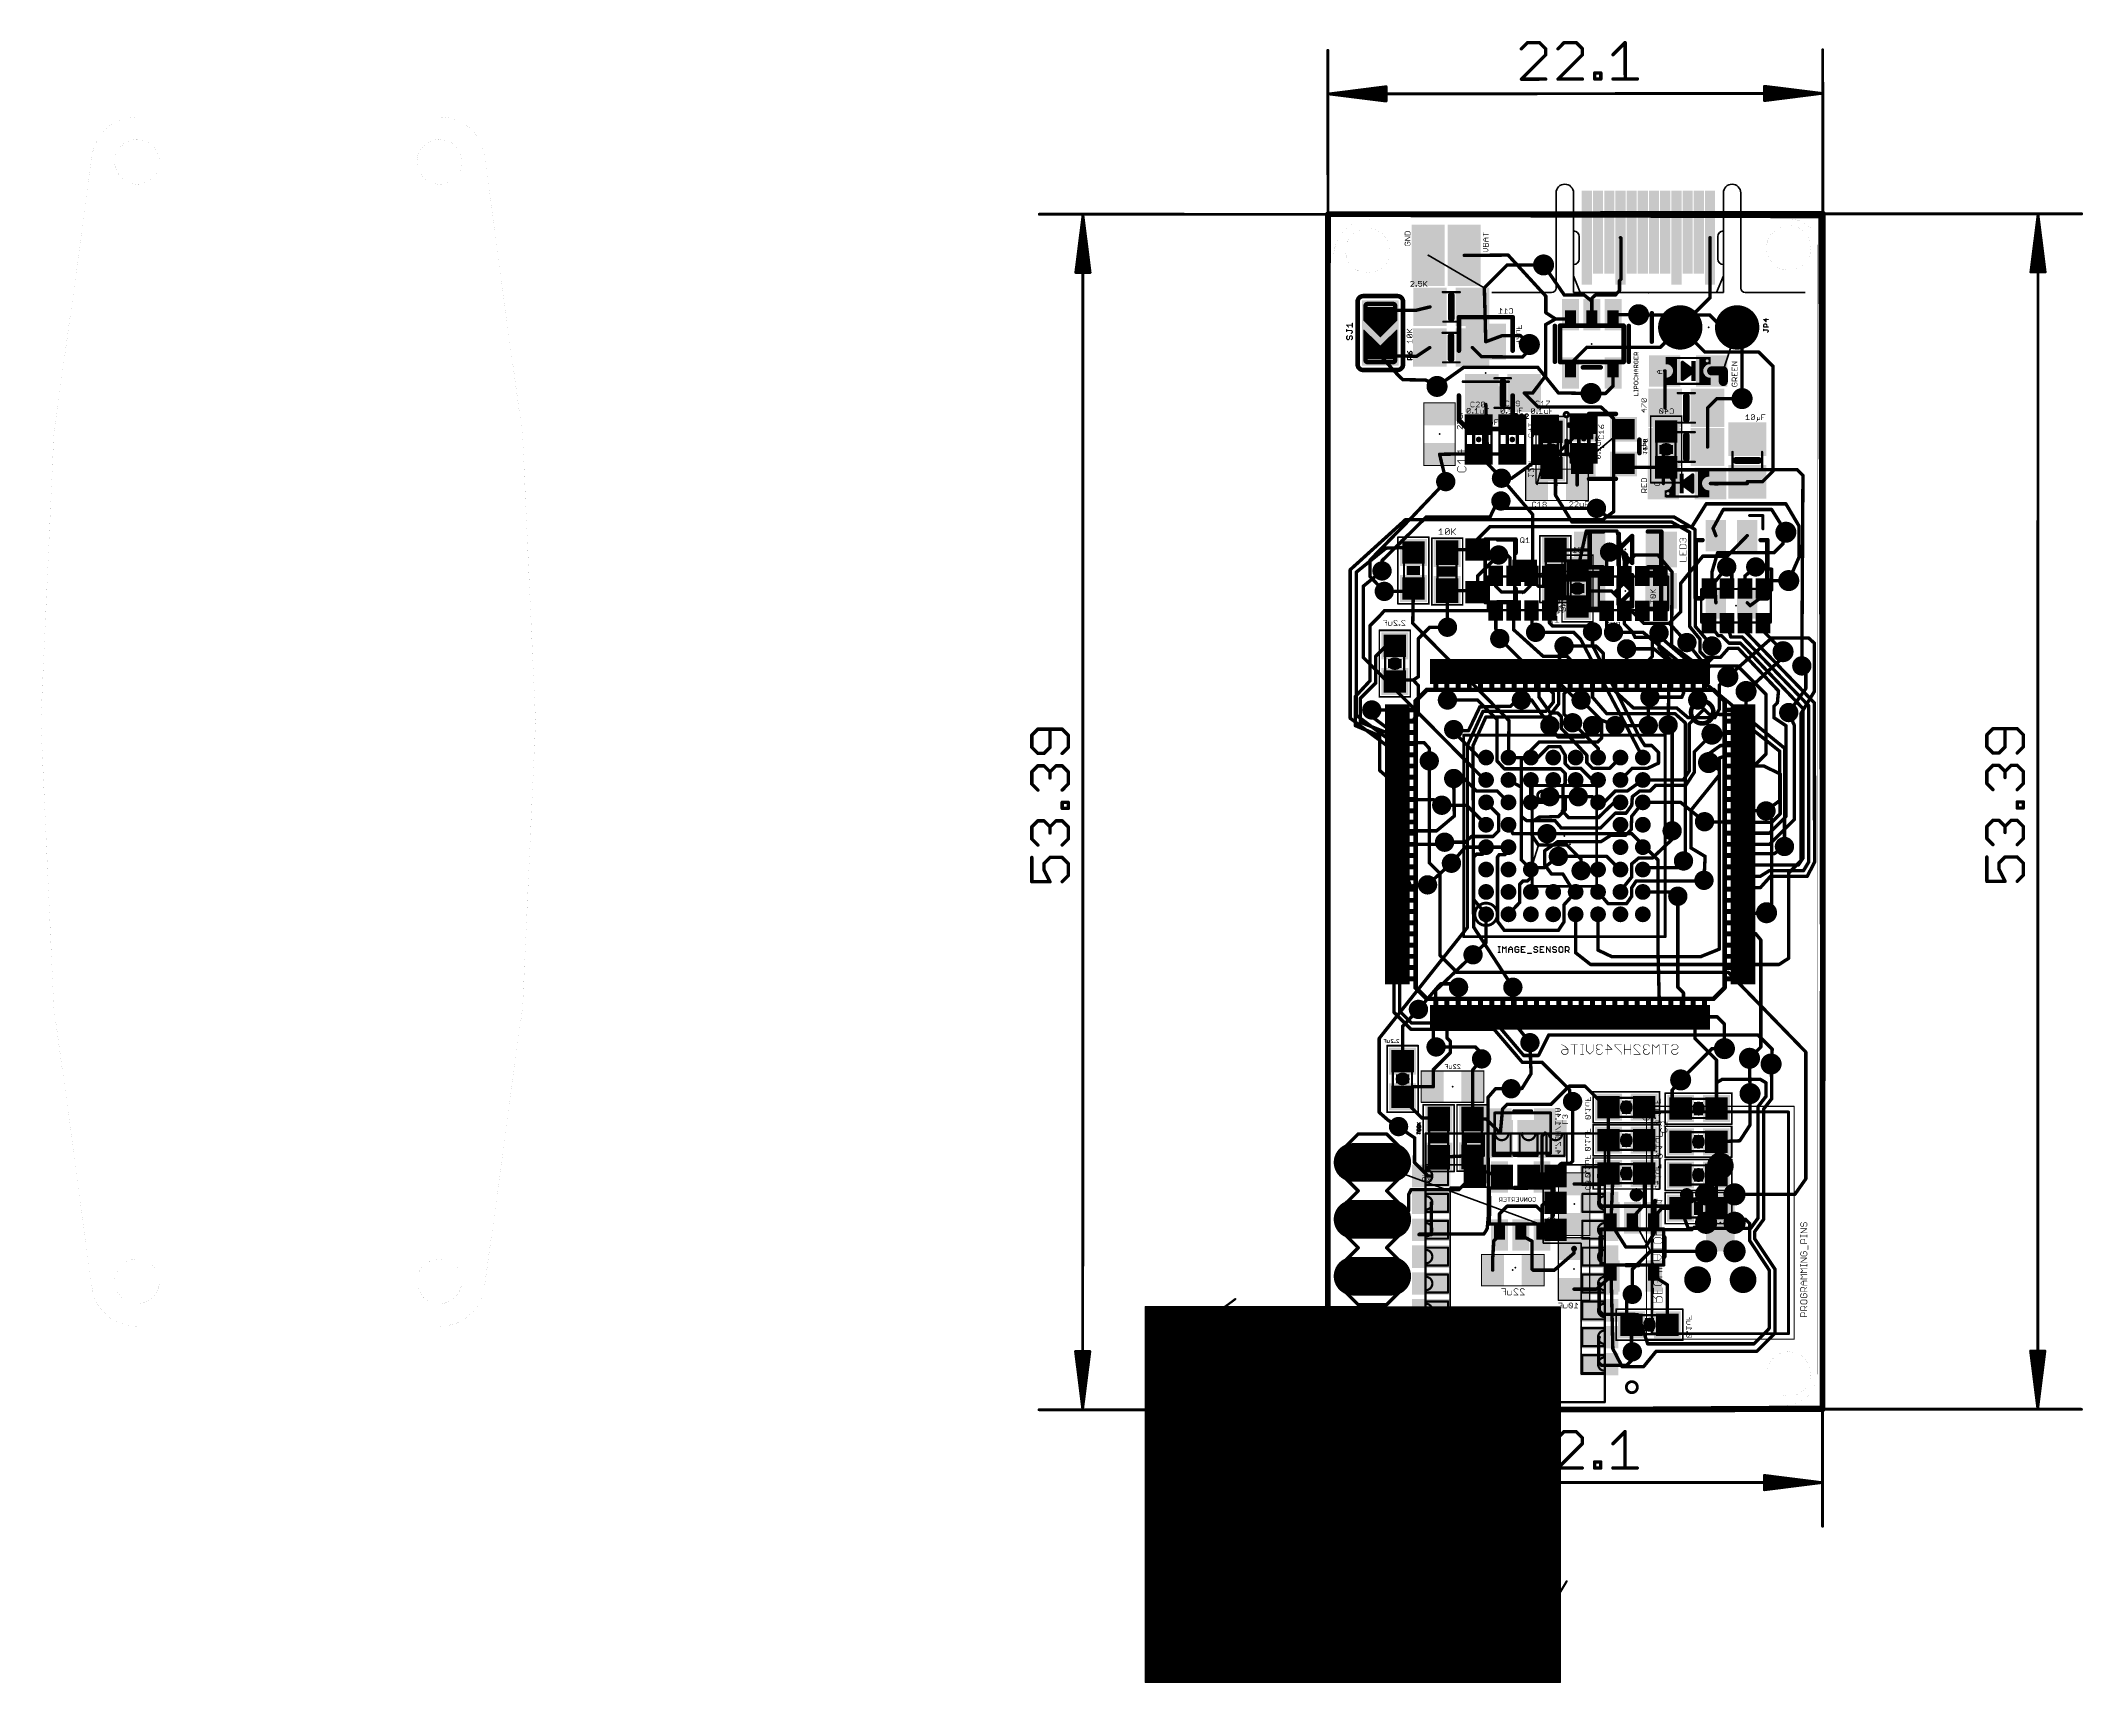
# Model space of a CAD drawing. Extents: x -10.2 to 81, y -3.9 to 69.4.
import ezdxf

# ---------------------------------------------------------------- set-up
doc = ezdxf.new("R2010")
doc.units = 0
for name, color, linetype in [('1', 22, 'CONTINUOUS'), ('16', 175, 'CONTINUOUS'), ('17', 82, 'CONTINUOUS'), ('18', 82, 'CONTINUOUS'), ('19', 53, 'CONTINUOUS'), ('20', 7, 'CONTINUOUS'), ('21', 253, 'CONTINUOUS'), ('22', 253, 'CONTINUOUS'), ('23', 7, 'CONTINUOUS'), ('24', 7, 'CONTINUOUS'), ('25', 253, 'CONTINUOUS'), ('26', 253, 'CONTINUOUS'), ('27', 253, 'CONTINUOUS'), ('28', 253, 'CONTINUOUS'), ('29', 253, 'CONTINUOUS'), ('30', 253, 'CONTINUOUS'), ('31', 253, 'CONTINUOUS'), ('32', 253, 'CONTINUOUS'), ('35', 253, 'CONTINUOUS'), ('36', 253, 'CONTINUOUS'), ('39', 22, 'CONTINUOUS'), ('40', 175, 'CONTINUOUS'), ('41', 22, 'CONTINUOUS'), ('42', 175, 'CONTINUOUS'), ('43', 82, 'CONTINUOUS'), ('44', 253, 'CONTINUOUS'), ('51', 253, 'CONTINUOUS'), ('52', 253, 'CONTINUOUS')]:
    doc.layers.add(name, color=color, linetype=linetype)

# ---------------------------------------------------------------- blocks, each defined once
blk = doc.blocks.new('RECT')
blk.add_solid([(-0.5, -0.5), (0.5, -0.5), (-0.5, 0.5), (0.5, 0.5)])
blk = doc.blocks.new('PIE')
at = {"const_width": 0.5}
blk.add_lwpolyline([(0, -0.25, 1), (0, 0.25, 1), (0, -0.25)], format="xyb", dxfattribs=at)
blk = doc.blocks.new('ROUNDP')
at = {"const_width": 0.5}
blk.add_lwpolyline([(0, -0.25, 1), (0, 0.25, 1), (0, -0.25)], format="xyb", dxfattribs=at)
blk = doc.blocks.new('RECT121920X243840R50')
at = {"const_width": 0.1905}
blk.add_lwpolyline([(0.2858, -0.5715), (0.2858, 0.5715, 0.4142), (0.1905, 0.6668), (-0.1905, 0.6668, 0.4142), (-0.2858, 0.5715), (-0.2858, -0.5715, 0.4142), (-0.1905, -0.6668), (0.1905, -0.6668, 0.4142)], format="xyb", close=True, dxfattribs=at)
blk.add_solid([(-0.2159, -0.5969), (0.2159, -0.5969), (-0.2159, 0.5969), (0.2159, 0.5969)])
blk = doc.blocks.new('LONGP100')
at = {"const_width": 1}
blk.add_lwpolyline([(-0.5, 0), (0.5, 0)], dxfattribs=at)
at = {"const_width": 0.5}
for points in [[(-0.5, 0.25, 1), (-0.5, -0.25)], [(0.5, -0.25, 1), (0.5, 0.25)]]:
    blk.add_lwpolyline(points, format="xyb", dxfattribs=at)
blk = doc.blocks.new('ROUNDV')
at = {"const_width": 0.5}
blk.add_lwpolyline([(0, -0.25, 1), (0, 0.25, 1), (0, -0.25)], format="xyb", dxfattribs=at)

msp = doc.modelspace()

# ---------------------------------------------------------------- linework, layer by layer
at = {"layer": '1'}
for points, const_width in [([(47.2313, 8.2931), (47.2796, 61.656)], 0.1524), ([(47.2796, 61.656), (69.215, 61.595)], 0.1524), ([(69.215, 61.595), (69.3293, 8.4201)], 0.1524), ([(60.325, 60.6316), (60.303, 60.6537)], 0.1524), ([(60.325, 58.801), (60.325, 60.6316)], 0.1524), ([(64.303, 57.9737), (64.303, 60.6537)], 0.1524), ([(53.3283, 59.8634), (55.2875, 59.8761)], 0.1524), ([(55.2875, 59.8761), (56.9722, 58.039)], 0.1524), ([(57.7977, 58.0898), (56.8706, 59.436)], 0.1524), ([(60.071, 58.0898), (60.2615, 58.293)], 0.1524), ([(60.2615, 58.7375), (60.325, 58.801)], 0.1524), ([(60.2615, 58.293), (60.2615, 58.7375)], 0.1524), ([(48.8445, 56.9656), (48.8445, 57.5371)], 0.0508), ([(48.8445, 57.5371), (50.3177, 57.5371)], 0.0508), ([(48.8699, 57.5371), (48.8699, 56.9402)], 0.0508), ([(48.9207, 57.5371), (48.9207, 56.8894)], 0.0508), ([(48.9715, 57.5371), (48.9715, 56.8386)], 0.0508), ([(49.0223, 57.5371), (49.0223, 56.7878)], 0.0508), ([(49.0731, 57.5371), (49.0731, 56.737)], 0.0508), ([(49.1239, 57.5371), (49.1239, 56.6862)], 0.0508), ([(49.1747, 57.5371), (49.1747, 56.6354)], 0.0508), ([(49.2255, 57.5371), (49.2255, 56.5846)], 0.0508), ([(49.2763, 57.5371), (49.2763, 56.5338)], 0.0508), ([(49.3271, 57.5371), (49.3271, 56.483)], 0.0508), ([(49.3779, 57.5371), (49.3779, 56.4322)], 0.0508), ([(49.4287, 57.5371), (49.4287, 56.3814)], 0.0508), ([(49.4795, 57.5371), (49.4795, 56.3306)], 0.0508), ([(49.5303, 57.5371), (49.5303, 56.2798)], 0.0508), ([(49.5811, 57.4101), (51.1764, 57.4101)], 0.1524), ([(49.5811, 57.5371), (49.5811, 56.229)], 0.0508), ([(49.6319, 57.5371), (49.6319, 56.2798)], 0.0508), ([(49.6827, 57.5371), (49.6827, 56.3306)], 0.0508), ([(49.7335, 57.5371), (49.7335, 56.3814)], 0.0508), ([(49.7843, 57.5371), (49.7843, 56.4322)], 0.0508), ([(49.8351, 57.5371), (49.8351, 56.483)], 0.0508), ([(49.8859, 57.5371), (49.8859, 56.5338)], 0.0508), ([(49.9367, 57.5371), (49.9367, 56.5846)], 0.0508), ([(49.9875, 57.5371), (49.9875, 56.6354)], 0.0508), ([(50.0383, 57.5371), (50.0383, 56.6862)], 0.0508), ([(50.0891, 57.5371), (50.0891, 56.737)], 0.0508), ([(50.1399, 57.5371), (50.1399, 56.7878)], 0.0508), ([(50.1907, 57.5371), (50.1907, 56.8386)], 0.0508), ([(50.2415, 57.5371), (50.2415, 56.8894)], 0.0508), ([(50.2923, 57.5371), (50.2923, 56.9402)], 0.0508), ([(50.3177, 57.5371), (50.3177, 56.9656)], 0.0508), ([(51.1764, 57.4101), (51.7987, 57.5622)], 0.1524), ([(56.9722, 58.039), (56.9722, 57.3024)], 0.1524), ([(58.6867, 58.0898), (57.7977, 58.0898)], 0.1524), ([(59.024, 57.816), (58.6867, 58.0898)], 0.1524), ([(59.024, 57.9445), (59.182, 58.0898)], 0.1524), ([(59.024, 57.816), (59.024, 57.9445)], 0.1524), ([(59.024, 57.2121), (59.024, 57.816)], 0.1524), ([(59.182, 58.0898), (60.071, 58.0898)], 0.1524), ([(64.303, 57.9737), (62.9742, 56.645)], 0.1524), ([(49.5811, 56.229), (48.8445, 56.9656)], 0.0508), ([(49.5811, 55.8099), (48.8445, 56.5211)], 0.0508), ([(48.8445, 56.5211), (48.8445, 55.2511)], 0.0508), ([(50.3177, 56.9656), (49.5811, 56.229)], 0.0508), ([(50.3177, 56.5211), (49.5811, 55.8099)], 0.0508), ([(50.3177, 55.2511), (50.3177, 56.5211)], 0.0508), ([(56.9595, 56.769), (57.404, 57.023)], 0.1524), ([(56.9595, 54.483), (56.9595, 56.769)], 0.1524), ([(56.9722, 57.3024), (57.404, 57.023)], 0.1524), ([(57.404, 57.023), (57.8849, 57.023)], 0.1524), ([(57.8849, 57.023), (58.074, 57.2121)], 0.1524), ([(59.974, 57.2121), (60.2601, 57.2121)], 0.1524), ([(60.2601, 57.2121), (61.1124, 57.2135)], 0.1524), ([(62.0776, 55.753), (62.9742, 56.645)], 0.1524), ([(64.0694, 55.5498), (62.9742, 56.645)], 0.1524), ([(48.8699, 56.4966), (48.8699, 55.2511)], 0.0508), ([(48.9207, 56.4475), (48.9207, 55.2511)], 0.0508), ([(48.9715, 56.3985), (48.9715, 55.2511)], 0.0508), ([(49.0223, 56.3495), (49.0223, 55.2511)], 0.0508), ([(49.0731, 56.3004), (49.0731, 55.2511)], 0.0508), ([(49.1239, 56.2514), (49.1239, 55.2511)], 0.0508), ([(49.1747, 56.2023), (49.1747, 55.2511)], 0.0508), ([(49.2255, 56.1533), (49.2255, 55.2511)], 0.0508), ([(49.2763, 56.1042), (49.2763, 55.2511)], 0.0508), ([(49.3271, 56.0552), (49.3271, 55.2511)], 0.0508), ([(49.3779, 56.0061), (49.3779, 55.2511)], 0.0508), ([(49.4287, 55.9571), (49.4287, 55.2511)], 0.0508), ([(49.4795, 55.908), (49.4795, 55.2511)], 0.0508), ([(49.5303, 55.859), (49.5303, 55.2511)], 0.0508), ([(49.5811, 55.8099), (49.5811, 55.2511)], 0.0508), ([(49.6319, 55.859), (49.6319, 55.2511)], 0.0508), ([(49.6827, 55.908), (49.6827, 55.2511)], 0.0508), ([(49.7335, 55.9571), (49.7335, 55.2511)], 0.0508), ([(49.7843, 56.0061), (49.7843, 55.2511)], 0.0508), ([(49.8351, 56.0552), (49.8351, 55.2511)], 0.0508), ([(49.8859, 56.1042), (49.8859, 55.2511)], 0.0508), ([(49.9367, 56.1533), (49.9367, 55.2511)], 0.0508), ([(49.9875, 56.2023), (49.9875, 55.2511)], 0.0508), ([(50.0383, 56.2514), (50.0383, 55.2511)], 0.0508), ([(50.0891, 56.3004), (50.0891, 55.2511)], 0.0508), ([(50.1399, 56.3495), (50.1399, 55.2511)], 0.0508), ([(50.1907, 56.3985), (50.1907, 55.2511)], 0.0508), ([(50.2415, 56.4476), (50.2415, 55.2511)], 0.0508), ([(50.2923, 56.4966), (50.2923, 55.2511)], 0.0508), ([(51.2084, 55.3578), (51.7901, 55.7469)], 0.1524), ([(54.1005, 55.3364), (53.6901, 55.7469)], 0.1524), ([(56.2356, 55.6285), (55.9283, 55.3212)], 0.1524), ([(56.2356, 55.8825), (56.2356, 55.6285)], 0.1524), ([(58.074, 55.026), (58.801, 55.753)], 0.1524), ([(58.801, 55.753), (62.0776, 55.753)], 0.1524), ([(48.8445, 55.2511), (50.3177, 55.2511)], 0.0508), ([(49.5811, 55.3781), (51.2084, 55.3578)], 0.1524), ([(49.5986, 55.3607), (49.5811, 55.3781)], 0.1524), ([(50.3682, 54.5186), (49.5986, 55.3607)], 0.1524), ([(54.1553, 55.3364), (54.1005, 55.3364)], 0.1524), ([(54.93, 55.3314), (54.1553, 55.3364)], 0.1524), ([(55.9283, 55.3212), (54.93, 55.3314)], 0.1524), ([(58.074, 54.6119), (58.074, 55.026)], 0.1524), ([(62.2753, 54.7036), (62.294, 54.7036)], 0.1524), ([(62.294, 54.7036), (62.294, 53.0528)], 0.1524), ([(66.4718, 55.5498), (64.0694, 55.5498)], 0.1524), ([(64.3753, 54.7036), (64.897, 54.7036)], 0.4064), ([(64.897, 54.7036), (64.897, 54.229)], 0.4064), ([(67.1195, 54.9021), (66.4718, 55.5498)], 0.1524), ([(67.1195, 50.2285), (67.1195, 54.9021)], 0.1524), ([(50.5866, 54.3103), (50.3682, 54.5186)], 0.1524), ([(51.5925, 54.2976), (50.5866, 54.3103)], 0.1524), ([(52.3494, 53.975), (51.5925, 54.2976)], 0.1524), ([(52.1132, 54.0106), (52.3494, 53.975)], 0.1524), ([(56.3812, 53.7142), (56.9595, 54.483)], 0.1524), ([(59.6392, 53.6956), (59.974, 54.0304)], 0.1524), ([(59.974, 54.6119), (59.974, 54.386)], 0.1524), ([(59.974, 54.0304), (59.974, 54.6119)], 0.1524), ([(56.007, 53.7142), (56.3812, 53.7142)], 0.1524), ([(56.6352, 53.086), (56.007, 53.7142)], 0.1524), ([(59.436, 53.086), (56.6352, 53.086)], 0.1524), ([(58.9915, 53.6956), (59.6392, 53.6956)], 0.1524), ([(59.9948, 52.578), (59.436, 53.086)], 0.1524), ([(64.6082, 53.467), (64.194, 53.0528)], 0.1524), ([(64.194, 51.3053), (64.194, 53.0528)], 0.1524), ([(65.7352, 53.467), (64.6082, 53.467)], 0.1524), ([(58.0071, 52.2825), (58.6674, 52.3306)], 0.254), ([(59.9948, 48.4124), (59.9948, 52.578)], 0.1524), ([(52.2254, 50.9809), (53.9622, 51.0012)], 0.1524), ([(53.9622, 51.0012), (53.9734, 50.99)], 0.1524), ([(58.0071, 50.9825), (58.6674, 51.0306)], 0.1524), ([(62.2229, 51.2341), (62.294, 51.3053)], 0.254), ([(62.2229, 51.2341), (62.2229, 49.6752)], 0.1524), ([(64.194, 51.3053), (64.194, 51.3053)], 0.1524), ([(52.5048, 49.8378), (52.2254, 50.9809)], 0.1524), ([(53.9734, 50.99), (55.4746, 50.99)], 0.1524), ([(55.4494, 49.911), (56.9324, 50.9724)], 0.1524), ([(56.9324, 50.9724), (58.0071, 50.9825)], 0.1524), ([(58.0071, 50.9825), (58.3697, 50.3888)], 0.1524), ([(58.3697, 50.3888), (58.3697, 49.6113)], 0.1524), ([(67.1195, 50.2285), (66.6444, 49.7534)], 0.1524), ([(52.5048, 49.8378), (52.5018, 49.7586)], 0.1524), ([(54.991, 49.911), (55.4494, 49.911)], 0.1524), ([(64.3229, 49.6752), (65.9679, 49.6752)], 0.1524), ([(64.3229, 49.6752), (64.389, 49.6752)], 0.1524), ([(65.9679, 49.6752), (65.9679, 49.7534)], 0.1524), ([(66.6444, 49.7534), (65.9679, 49.7534)], 0.1524), ([(54.9656, 48.895), (55.1688, 48.5648)], 0.1524), ([(55.1688, 48.5648), (59.2328, 48.5648)], 0.1524), ([(59.5122, 48.0568), (59.9948, 48.4124)], 0.1524), ([(63.5, 47.752), (64.135, 48.768)], 0.1524), ([(64.135, 48.768), (67.691, 48.768)], 0.1524), ([(64.4382, 47.6742), (64.897, 48.514)], 0.1524), ([(64.897, 48.514), (67.056, 48.514)], 0.1524), ([(67.056, 48.514), (67.691, 47.498)], 0.1524), ([(67.691, 48.768), (68.2752, 47.7774)], 0.1524), ([(48.2346, 45.8216), (50.6984, 48.0568)], 0.1524), ([(50.6984, 48.0568), (59.5122, 48.0568)], 0.1524), ([(53.9226, 47.1916), (54.483, 47.752)], 0.1524), ([(54.483, 47.752), (63.5, 47.752)], 0.1524), ([(64.5652, 47.3462), (64.4382, 47.6742)], 0.1524), ([(68.2752, 47.7774), (68.2752, 46.3804)], 0.1524), ([(48.514, 45.72), (49.8348, 46.7868)], 0.1524), ([(49.8348, 46.7868), (50.546, 46.8122)], 0.1524), ([(50.546, 46.8122), (51.0579, 46.5877)], 0.1524), ([(52.7015, 46.7245), (52.5691, 46.5921)], 0.1524), ([(53.9226, 46.7245), (52.7015, 46.7245)], 0.1524), ([(53.9226, 46.7245), (53.9226, 47.1916)], 0.1524), ([(53.9226, 45.5406), (54.864, 46.482)], 0.1524), ([(57.3982, 46.702), (58.9002, 46.702)], 0.1524), ([(58.9002, 46.702), (58.9268, 46.7286)], 0.1524), ([(59.817, 46.609), (60.452, 46.609)], 0.1524), ([(60.452, 46.609), (60.579, 46.482)], 0.1524), ([(60.579, 46.482), (60.579, 45.339)], 0.1524), ([(65.0755, 46.4312), (65.9652, 47.3462)], 0.1524), ([(48.2346, 39.1922), (48.2346, 45.8216)], 0.1524), ([(48.514, 45.72), (48.514, 39.3192)], 0.1524), ([(48.8188, 45.085), (49.657, 45.7708)], 0.1524), ([(53.9226, 44.8245), (53.9226, 45.5406)], 0.1524), ([(56.0226, 45.7745), (56.0226, 45.7044)], 0.1524), ([(56.0226, 45.7044), (56.642, 45.085)], 0.1524), ([(62.992, 45.212), (63.9826, 46.4312)], 0.1524), ([(63.9826, 46.4312), (65.0755, 46.4312)], 0.1524), ([(64.5144, 45.2612), (65.0494, 45.9486)], 0.1524), ([(66.3448, 45.9486), (67.056, 45.847)], 0.1524), ([(67.056, 45.847), (67.056, 44.9291)], 0.1524), ([(68.2752, 46.3804), (67.818, 45.339)], 0.1524), ([(48.8188, 41.91), (48.8188, 45.085)], 0.1524), ([(50.732, 44.8564), (49.7586, 44.8564)], 0.1524), ([(50.9606, 44.958), (50.732, 44.8564)], 0.1524), ([(50.9606, 44.958), (51.0579, 44.9877)], 0.1524), ([(51.0286, 43.434), (51.054, 44.8569)], 0.1524), ([(51.054, 44.8569), (51.0579, 44.9877)], 0.1524), ([(52.5691, 44.8921), (53.8551, 44.8921)], 0.1524), ([(52.5691, 44.8921), (52.578, 43.2562)], 0.1524), ([(53.8551, 44.8921), (53.9226, 44.8245)], 0.1524), ([(56.642, 45.085), (57.3152, 45.085)], 0.1524), ([(57.3152, 45.085), (57.3982, 45.002)], 0.1524), ([(58.923, 44.8792), (59.8958, 44.8792)], 0.1524), ([(59.8958, 44.8792), (60.0075, 44.7675)], 0.1524), ([(60.579, 45.339), (60.0075, 44.7675)], 0.1524), ([(60.0075, 44.7675), (61.341, 43.434)], 0.1524), ([(62.992, 43.942), (62.992, 45.212)], 0.1524), ([(64.5652, 44.3462), (64.5144, 45.2612)], 0.1524), ([(66.0922, 44.2192), (67.056, 44.9291)], 0.1524), ([(62.484, 43.434), (62.992, 43.942)], 0.1524), ([(65.9652, 44.3462), (66.0922, 44.2192)], 0.1524), ([(55.3282, 39.0836), (51.0286, 43.434)], 0.1524), ([(52.5691, 43.4429), (52.578, 43.2562)], 0.1524), ([(58.2168, 43.0276), (56.515, 43.0276)], 0.1524), ([(58.5216, 42.7228), (58.2168, 43.0276)], 0.1524), ([(59.055, 42.4434), (59.055, 43.053)], 0.1524), ([(59.9948, 43.0276), (61.3156, 43.0276)], 0.1524), ([(61.3156, 43.0276), (67.6402, 37.846)], 0.1524), ([(61.341, 43.434), (62.484, 43.434)], 0.1524), ([(62.0776, 42.8244), (62.0268, 43.0022)], 0.1524), ([(63.4746, 41.6052), (62.0776, 42.8244)], 0.1524), ([(62.484, 43.434), (63.2714, 42.5704)], 0.1524), ([(54.2439, 36.4341), (48.8188, 41.91)], 0.1524), ([(56.6674, 40.9956), (54.9148, 42.7482)], 0.1524), ([(57.785, 42.418), (57.5818, 42.2148)], 0.1524), ([(57.5818, 42.2148), (57.5818, 40.767)], 0.1524), ([(58.5216, 42.7228), (60.325, 39.3009)], 0.1524), ([(59.055, 42.4434), (61.0362, 38.5826)], 0.1524), ([(61.7982, 42.291), (60.579, 42.291)], 0.1524), ([(62.103, 42.037), (61.7982, 42.291)], 0.1524), ([(62.103, 42.037), (62.484, 41.7322)], 0.1524), ([(64.389, 41.8592), (64.389, 42.418)], 0.1524), ([(67.056, 42.7736), (65.1002, 41.0464)], 0.1524), ([(67.564, 41.91), (65.913, 40.386)], 0.1524), ([(68.707, 42.7736), (67.056, 42.7736)], 0.1524), ([(67.564, 42.164), (67.564, 41.91)], 0.1524), ([(68.961, 42.545), (68.707, 42.7736)], 0.1524), ([(68.961, 40.386), (68.961, 42.545)], 0.1524), ([(56.6674, 40.132), (56.6674, 40.9956)], 0.1524), ([(62.484, 41.7322), (62.4332, 38.8874)], 0.1524), ([(64.135, 41.6052), (63.4746, 41.6052)], 0.1524), ([(64.135, 41.6052), (64.389, 41.8592)], 0.1524), ([(68.58, 41.3512), (68.4022, 41.529)], 0.1524), ([(68.58, 40.513), (68.58, 41.3512)], 0.1524), ([(57.1754, 39.4208), (56.6674, 40.132)], 0.1524), ([(57.5818, 40.767), (58.3438, 40.005)], 0.1524), ([(61.5442, 39.9034), (61.6204, 40.132)], 0.1524), ([(67.818, 39.4462), (68.58, 40.513)], 0.1524), ([(68.3641, 39.3954), (68.961, 40.386)], 0.1524), ([(48.2346, 39.1922), (50.2412, 37.6936)], 0.1524), ([(48.514, 39.3192), (50.4952, 37.846)], 0.1524), ([(49.1998, 39.2684), (49.1998, 39.5605)], 0.1524), ([(50.7492, 38.1), (49.1998, 39.2684)], 0.1524), ([(52.578, 40.005), (52.959, 40.005)], 0.1524), ([(53.9242, 40.005), (52.578, 40.005)], 0.1524), ([(54.7878, 39.1414), (53.9242, 40.005)], 0.1524), ([(54.7878, 37.2872), (54.7878, 39.1414)], 0.1524), ([(55.88, 40.005), (56.3372, 40.005)], 0.1524), ([(56.3372, 40.005), (57.15, 38.862)], 0.1524), ([(57.5056, 39.4208), (57.1754, 39.4208)], 0.1524), ([(57.658, 39.2684), (57.5056, 39.4208)], 0.1524), ([(57.658, 38.735), (57.658, 39.2684)], 0.1524), ([(58.3438, 40.005), (58.547, 40.005)], 0.1524), ([(60.325, 39.3009), (61.3028, 37.4341)], 0.1524), ([(61.5442, 38.862), (61.5442, 39.9034)], 0.1524), ([(63.373, 38.9382), (64.0334, 39.5986)], 0.1524), ([(63.754, 39.878), (63.754, 40.005)], 0.1524), ([(64.0334, 39.5986), (63.754, 39.878)], 0.1524), ([(64.262, 39.37), (64.0334, 39.5986)], 0.1524), ([(64.262, 39.37), (65.3796, 39.3446)], 0.1524), ([(65.3796, 39.3446), (67.4116, 37.719)], 0.1524), ([(68.3641, 32.8295), (68.3641, 39.3954)], 0.1524), ([(52.8574, 38.5826), (52.8574, 38.6842)], 0.1524), ([(54.0059, 37.4341), (52.8574, 38.5826)], 0.1524), ([(55.3028, 37.4341), (55.3282, 39.0836)], 0.1524), ([(57.912, 38.481), (57.658, 38.735)], 0.1524), ([(57.912, 38.481), (58.801, 37.5389)], 0.1524), ([(59.309, 37.846), (58.166, 38.989)], 0.1524), ([(59.055, 38.862), (59.309, 39.116)], 0.1524), ([(59.309, 39.116), (59.436, 39.116)], 0.1524), ([(59.436, 39.116), (60.071, 38.862)], 0.1524), ([(61.1378, 38.3794), (61.0362, 38.5826)], 0.1524), ([(61.2902, 38.1254), (61.1378, 38.3794)], 0.1524), ([(63.373, 36.83), (63.373, 38.9382)], 0.1524), ([(63.6016, 37.6936), (64.389, 38.481)], 0.1524), ([(64.135, 38.227), (64.389, 38.481)], 0.1524), ([(50.2412, 37.6936), (50.1904, 27.0256)], 0.1524), ([(50.4952, 37.846), (50.4444, 27.0256)], 0.1524), ([(50.7492, 32.131), (50.7492, 38.1)], 0.1524), ([(54.3028, 37.4341), (54.0059, 37.4341)], 0.1524), ([(56.3028, 37.4341), (55.3028, 37.4341)], 0.1524), ([(56.3028, 37.4341), (56.6111, 37.4341)], 0.1524), ([(56.6111, 37.4341), (57.0992, 37.9222)], 0.1524), ([(57.0992, 37.9222), (57.6072, 37.9222)], 0.1524), ([(57.6072, 37.9222), (57.8358, 37.5412)], 0.1524), ([(57.8358, 37.5412), (57.8358, 37.1602)], 0.1524), ([(58.801, 37.5389), (58.801, 37.211)], 0.1524), ([(59.309, 37.4403), (59.3028, 37.4341)], 0.1524), ([(59.309, 37.4403), (59.309, 37.846)], 0.1524), ([(59.8257, 36.957), (60.3028, 37.4341)], 0.1524), ([(61.3918, 37.973), (61.2902, 38.1254)], 0.1524), ([(61.6966, 37.973), (61.3918, 37.973)], 0.1524), ([(62.0014, 37.6682), (61.6966, 37.973)], 0.1524), ([(62.0014, 37.6682), (62.0014, 37.1856)], 0.1524), ([(63.6016, 36.7792), (63.6016, 37.6936)], 0.1524), ([(67.4116, 37.719), (67.4116, 35.5092)], 0.1524), ([(67.6402, 37.846), (67.6275, 33.4645)], 0.1524), ([(51.7652, 37.2872), (51.7652, 32.7406)], 0.1524), ([(53.3146, 36.4998), (52.8574, 36.4998)], 0.1524), ([(53.8734, 35.941), (53.3146, 36.4998)], 0.1524), ([(54.3028, 36.4341), (54.2439, 36.4341)], 0.1524), ([(55.118, 36.9316), (54.7878, 37.2872)], 0.1524), ([(55.118, 36.9316), (57.6326, 36.9316)], 0.1524), ([(55.88, 36.1109), (55.3028, 36.4341)], 0.1524), ([(56.3028, 35.4341), (56.3028, 36.4341)], 0.1524), ([(57.8358, 36.7284), (57.6326, 36.9316)], 0.1524), ([(57.8358, 37.1602), (58.039, 36.957)], 0.1524), ([(57.8358, 36.2966), (57.8358, 36.7284)], 0.1524), ([(58.039, 36.957), (58.5259, 36.957)], 0.1524), ([(59.0488, 36.4341), (58.5259, 36.957)], 0.1524), ([(58.801, 37.211), (59.055, 36.957)], 0.1524), ([(59.3028, 36.4341), (59.0488, 36.4341)], 0.1524), ([(59.055, 36.957), (59.8257, 36.957)], 0.1524), ([(60.8257, 36.957), (60.3028, 36.4341)], 0.1524), ([(60.6065, 35.941), (61.3028, 36.4341)], 0.1524), ([(61.5188, 36.957), (60.8257, 36.957)], 0.1524), ([(61.3028, 36.4341), (63.1041, 36.4341)], 0.1524), ([(62.0014, 37.1856), (61.5188, 36.957)], 0.1524), ([(63.1041, 36.4341), (63.119, 36.449)], 0.1524), ([(63.119, 36.449), (63.373, 36.83)], 0.1524), ([(63.2206, 36.195), (63.6016, 36.7792)], 0.1524), ([(64.2366, 37.211), (64.7192, 36.8808)], 0.1524), ([(64.7192, 36.8808), (64.7192, 28.8798)], 0.1524), ([(54.7959, 35.941), (53.8734, 35.941)], 0.1524), ([(55.3028, 35.4341), (54.7959, 35.941)], 0.1524), ([(55.88, 34.798), (55.88, 36.1109)], 0.1524), ([(56.9584, 35.4341), (57.15, 35.687)], 0.1524), ([(57.7342, 36.1442), (57.8358, 36.2966)], 0.1524), ([(57.7342, 35.0774), (57.7342, 36.1442)], 0.1524), ([(59.0477, 35.687), (58.42, 35.687)], 0.1524), ([(59.3017, 35.433), (59.0477, 35.687)], 0.1524), ([(59.5641, 35.4341), (60.071, 35.941)], 0.1524), ([(60.071, 35.941), (60.6065, 35.941)], 0.1524), ([(60.8076, 35.306), (60.833, 35.687)], 0.1524), ([(60.833, 35.687), (61.1632, 35.941)], 0.1524), ([(61.1632, 35.941), (61.6204, 35.941)], 0.1524), ([(61.6204, 35.941), (61.8744, 36.195)], 0.1524), ([(61.8744, 36.195), (63.2206, 36.195)], 0.1524), ([(67.4116, 35.5092), (66.802, 35.052)], 0.1524), ([(52.324, 35.306), (53.4309, 35.306)], 0.1524), ([(53.4309, 35.306), (54.3028, 34.4341)], 0.1524), ([(54.864, 34.8729), (54.3028, 35.4341)], 0.1524), ([(54.864, 34.163), (54.864, 34.8729)], 0.1524), ([(55.3028, 35.4341), (55.2461, 35.4341)], 0.1524), ([(55.88, 34.798), (56.1086, 34.6202)], 0.1524), ([(56.1086, 34.6202), (57.3786, 34.6202)], 0.1524), ([(56.3028, 35.4341), (56.9584, 35.4341)], 0.1524), ([(57.3786, 34.6202), (57.658, 34.29)], 0.1524), ([(57.7088, 35.052), (57.7342, 35.0774)], 0.1524), ([(57.7088, 35.052), (57.9882, 34.7472)], 0.1524), ([(57.9882, 34.7472), (59.3111, 34.7472)], 0.1524), ([(59.3017, 35.433), (59.3028, 35.4341)], 0.1524), ([(59.3028, 35.4341), (59.5641, 35.4341)], 0.1524), ([(59.3111, 34.7472), (60.0234, 35.4341)], 0.1524), ([(59.4106, 34.29), (60.071, 34.9504)], 0.1524), ([(60.0234, 35.4341), (60.3028, 35.4341)], 0.1524), ([(60.071, 34.9504), (60.5536, 34.9504)], 0.1524), ([(60.5536, 34.9504), (60.8076, 35.306)], 0.1524), ([(60.7822, 34.2138), (60.8076, 34.8119)], 0.1524), ([(60.8076, 34.8119), (61.3028, 35.4341)], 0.1524), ([(61.3039, 35.433), (61.3028, 35.4341)], 0.1524), ([(62.992, 35.433), (61.3039, 35.433)], 0.1524), ([(64.0588, 34.5694), (62.992, 35.433)], 0.1524), ([(66.802, 35.052), (66.8782, 34.9504)], 0.1524), ([(66.8782, 34.9504), (67.056, 34.671)], 0.1524), ([(67.056, 34.671), (67.056, 30.734)], 0.1524), ([(53.3654, 33.655), (53.6448, 33.909)], 0.1524), ([(53.6448, 33.909), (54.61, 33.909)], 0.1524), ([(54.61, 33.909), (54.864, 34.163)], 0.1524), ([(55.499, 34.036), (55.3028, 34.4341)], 0.1524), ([(57.023, 34.036), (55.499, 34.036)], 0.1524), ([(56.9214, 33.274), (57.5056, 33.6804)], 0.1524), ([(57.5056, 33.6804), (59.436, 33.6804)], 0.1524), ([(57.658, 34.29), (59.4106, 34.29)], 0.1524), ([(59.436, 33.6804), (59.8678, 33.9598)], 0.1524), ([(59.8678, 33.9598), (60.5282, 33.9598)], 0.1524), ([(60.5282, 33.9598), (60.7822, 34.2138)], 0.1524), ([(61.722, 32.9438), (62.611, 33.782)], 0.1524), ([(62.611, 33.782), (62.611, 34.163)], 0.1524), ([(52.451, 33.655), (53.3654, 33.655)], 0.1524), ([(52.7558, 32.7152), (53.3731, 33.4341)], 0.1524), ([(53.3731, 33.4341), (54.3028, 33.4341)], 0.1524), ([(53.7464, 32.9946), (53.8734, 33.1216)], 0.1524), ([(53.7464, 32.9946), (53.7464, 31.0969)], 0.1524), ([(53.8734, 33.1216), (54.1427, 33.1216)], 0.1524), ([(54.1427, 33.1216), (54.3028, 33.4341)], 0.1524), ([(54.3028, 33.4341), (55.3028, 33.4341)], 0.1524), ([(54.3028, 33.4341), (54.3028, 33.3272)], 0.1524), ([(54.8132, 32.9946), (54.8894, 33.0962)], 0.1524), ([(54.8132, 32.9946), (54.8132, 30.1244)], 0.1524), ([(54.8894, 33.0962), (55.1427, 33.0962)], 0.1524), ([(55.1427, 33.0962), (55.3028, 33.4341)], 0.1524), ([(56.9214, 32.639), (56.9214, 33.274)], 0.1524), ([(59.69, 33.02), (57.531, 33.02)], 0.1524), ([(60.2759, 32.4341), (59.69, 33.02)], 0.1524), ([(60.8076, 32.6898), (61.1124, 32.9438)], 0.1524), ([(61.1124, 32.9438), (61.722, 32.9438)], 0.1524), ([(63.119, 32.8168), (62.8396, 32.512)], 0.1524), ([(67.818, 32.2834), (68.3641, 32.8295)], 0.1524), ([(50.7746, 32.1056), (50.7492, 32.131)], 0.1524), ([(50.7746, 32.1056), (50.927, 31.6992)], 0.1524), ([(52.2478, 32.258), (51.7652, 32.7406)], 0.1524), ([(52.2478, 28.6004), (52.2478, 32.258)], 0.1524), ([(55.8038, 31.7754), (55.9562, 31.9278)], 0.1524), ([(55.9562, 31.9278), (56.1594, 31.9278)], 0.1524), ([(56.1594, 31.9278), (56.3028, 32.0712)], 0.1524), ([(56.3028, 32.4341), (56.3028, 32.2998)], 0.1524), ([(56.3028, 32.0712), (56.3028, 32.4341)], 0.1524), ([(57.2262, 32.2326), (56.9214, 32.639)], 0.1524), ([(57.7342, 32.2326), (57.2262, 32.2326)], 0.1524), ([(58.2279, 31.4341), (57.7342, 32.2326)], 0.1524), ([(58.5961, 32.4341), (58.547, 32.385)], 0.1524), ([(59.3028, 32.4341), (58.5961, 32.4341)], 0.1524), ([(60.3028, 32.4341), (60.2759, 32.4341)], 0.1524), ([(60.3028, 31.4738), (60.8076, 32.1056)], 0.1524), ([(60.8076, 32.1056), (60.8076, 32.6898)], 0.1524), ([(61.0108, 31.9278), (60.8076, 31.623)], 0.1524), ([(63.7032, 31.9278), (61.0108, 31.9278)], 0.1524), ([(61.3807, 32.512), (61.3028, 32.4341)], 0.1524), ([(62.8396, 32.512), (61.3807, 32.512)], 0.1524), ([(63.7032, 31.9278), (63.7286, 31.9532)], 0.1524), ([(63.7286, 31.9532), (64.0334, 31.9532)], 0.1524), ([(67.818, 28.4734), (67.818, 32.2834)], 0.1524), ([(50.927, 31.6992), (51.689, 31.75)], 0.1524), ([(53.7464, 31.0969), (54.3028, 30.4341)], 0.1524), ([(55.3028, 30.4341), (55.8038, 30.9626)], 0.1524), ([(55.8038, 30.9626), (55.8038, 31.7754)], 0.1524), ([(57.785, 30.861), (58.3028, 31.4341)], 0.1524), ([(58.3028, 31.4341), (58.2279, 31.4341)], 0.1524), ([(59.7489, 30.9118), (59.3028, 31.4341)], 0.1524), ([(60.3028, 31.4341), (60.3028, 31.4738)], 0.1524), ([(60.8076, 31.242), (60.579, 30.9118)], 0.1524), ([(60.8076, 31.623), (60.8076, 31.242)], 0.1524), ([(61.3028, 31.4341), (62.6729, 31.4341)], 0.1524), ([(62.6729, 31.4341), (62.865, 31.242)], 0.1524), ([(54.2925, 29.1538), (54.3028, 30.4341)], 0.1524), ([(54.8132, 30.1244), (55.118, 29.718)], 0.1524), ([(57.531, 29.718), (57.785, 30.099)], 0.1524), ([(57.785, 30.099), (57.785, 30.861)], 0.1524), ([(58.3028, 28.7176), (58.3028, 30.4341)], 0.1524), ([(59.3028, 28.8352), (59.3028, 30.4341)], 0.1524), ([(60.579, 30.9118), (59.7489, 30.9118)], 0.1524), ([(67.056, 30.734), (66.8274, 30.5054)], 0.1524), ([(53.721, 28.6258), (54.2925, 29.1538)], 0.1524), ([(55.118, 29.718), (57.531, 29.718)], 0.1524), ([(53.0098, 27.8384), (52.2478, 28.6004)], 0.1524), ([(58.9686, 28.194), (58.3028, 28.7176)], 0.1524), ([(59.9084, 28.5471), (59.3028, 28.8352)], 0.1524), ([(59.9084, 28.5471), (63.8962, 28.5471)], 0.1524), ([(64.7192, 28.8798), (63.8962, 28.5471)], 0.1524), ([(67.3887, 28.194), (67.818, 28.4734)], 0.1524), ([(52.2859, 27.3304), (52.1335, 27.178)], 0.1524), ([(52.9336, 27.3304), (52.2859, 27.3304)], 0.1524), ([(53.0733, 27.1907), (52.9336, 27.3304)], 0.1524), ([(65.1256, 27.8384), (53.0098, 27.8384)], 0.1524), ([(58.9686, 28.194), (67.3887, 28.194)], 0.1524), ([(68.58, 24.2824), (65.1256, 27.8384)], 0.1524), ([(50.1904, 26.0604), (50.1904, 27.0256)], 0.1524), ([(50.4444, 26.1112), (50.4444, 27.0256)], 0.1524), ([(51.2826, 26.1874), (52.1335, 27.178)], 0.1524), ([(53.0733, 27.178), (53.0733, 27.1907)], 0.1524), ([(55.499, 27.178), (55.499, 25.654)], 0.1524), ([(50.9524, 25.2984), (50.1904, 26.0604)], 0.1524), ([(50.9778, 25.5778), (50.4444, 26.1112)], 0.1524), ([(54.7497, 25.5778), (50.9778, 25.5778)], 0.1524), ([(54.7497, 25.5778), (55.9816, 24.13)], 0.1524), ([(55.499, 25.654), (56.261, 24.7015)], 0.1524), ([(50.9524, 25.2984), (54.6608, 25.2984)], 0.1524), ([(54.6608, 25.2984), (55.9206, 23.8252)], 0.1524), ([(56.642, 24.13), (57.0992, 25.0444)], 0.1524), ([(57.0992, 25.0444), (66.4464, 25.0444)], 0.1524), ([(66.4464, 25.0444), (67.0814, 24.4094)], 0.1524), ([(53.8226, 24.511), (52.07, 24.511)], 0.1524), ([(53.8226, 24.511), (54.102, 24.2316)], 0.1524), ([(54.102, 24.2316), (54.102, 23.9776)], 0.1524), ([(55.9206, 23.8252), (56.802, 23.8252)], 0.1524), ([(55.9816, 24.13), (56.642, 24.13)], 0.1524), ([(56.802, 23.8252), (58.0314, 22.5958)], 0.1524), ([(62.992, 23.0378), (64.389, 24.4348)], 0.1524), ([(64.389, 24.4348), (64.9478, 24.4348)], 0.1524), ([(66.0908, 22.4282), (66.0654, 24.003)], 0.1524), ([(67.0814, 24.4094), (67.0306, 23.749)], 0.1524), ([(68.58, 18.6182), (68.58, 24.2824)], 0.1524), ([(54.386, 22.2547), (54.7247, 22.6441)], 0.1524), ([(54.4025, 16.9715), (54.386, 22.2547)], 0.1524), ([(54.7247, 22.6441), (55.4228, 22.6441)], 0.1524), ([(58.0314, 22.5958), (58.0314, 22.2072)], 0.1524), ([(58.0314, 22.2072), (58.166, 22.0726)], 0.1524), ([(50.3936, 20.955), (50.8127, 20.6502)], 0.1524), ([(50.8127, 20.6502), (51.1175, 20.447)], 0.1524), ([(51.1175, 20.447), (51.1048, 19.3548)], 0.1524), ([(51.1048, 19.3548), (51.7127, 18.7469)], 0.1524), ([(51.7127, 18.7469), (51.853, 18.7469)], 0.1524), ([(53.086, 18.1356), (53.6973, 18.7469)], 0.1524), ([(53.6973, 18.7469), (53.803, 18.7469)], 0.1524), ([(59.353, 18.7469), (59.353, 17.5277)], 0.1524), ([(68.0911, 17.9261), (68.58, 18.6182)], 0.1524), ([(50.8508, 17.9324), (50.9524, 18.1356)], 0.1524), ([(50.8508, 17.2212), (50.8508, 17.9324)], 0.1524), ([(50.9524, 18.1356), (53.086, 18.1356)], 0.1524), ([(51.8576, 16.129), (51.853, 17.5469)], 0.1524), ([(59.353, 17.5277), (59.4817, 17.399)], 0.1524), ([(62.0014, 17.399), (59.4817, 17.399)], 0.1524), ([(63.0999, 17.4181), (62.0014, 17.399)], 0.1524), ([(64.1281, 17.9261), (63.0999, 17.4181)], 0.1524), ([(65.3981, 17.9261), (68.0911, 17.9261)], 0.1524), ([(49.2274, 16.8124), (50.2134, 16.8124)], 0.1524), ([(50.2134, 16.8124), (50.6603, 16.8275)], 0.1524), ([(50.6603, 16.8275), (50.8508, 17.2212)], 0.1524), ([(54.3052, 16.3068), (54.356, 16.4084)], 0.1524), ([(54.356, 16.4084), (54.4025, 16.9715)], 0.1524), ([(59.353, 16.3469), (63.4893, 16.3469)], 0.1524), ([(63.4893, 16.3469), (63.6016, 16.4592)], 0.1524), ([(63.6016, 16.4592), (63.9312, 16.4592)], 0.1524), ([(63.9312, 16.4592), (64.1281, 16.6561)], 0.1524), ([(65.5568, 16.8148), (65.3981, 16.6561)], 0.1524), ([(65.8876, 16.8148), (65.5568, 16.8148)], 0.1524), ([(66.0717, 16.6307), (65.8876, 16.8148)], 0.1524), ([(66.0717, 15.8687), (66.0717, 16.6307)], 0.1524), ([(51.308, 16.129), (51.3334, 16.1544)], 0.1524), ([(51.308, 16.129), (51.8576, 16.129)], 0.1524), ([(51.3334, 16.1544), (54.2036, 16.1544)], 0.1524), ([(54.2036, 16.1544), (54.3052, 16.3068)], 0.1524), ([(66.9544, 14.5288), (66.0717, 15.8687)], 0.1524), ([(60.833, 14.5796), (61.6395, 15.3861)], 0.1524), ([(60.833, 13.462), (60.833, 14.5796)], 0.1524), ([(61.6395, 15.3861), (64.1281, 15.3861)], 0.1524), ([(66.9544, 11.9634), (66.9544, 14.5288)], 0.1524), ([(59.353, 13.9469), (59.353, 12.7277)], 0.1524), ([(59.353, 12.7277), (59.5077, 12.573)], 0.1524), ([(60.833, 12.573), (59.5077, 12.573)], 0.1524), ([(61.087, 12.5476), (60.833, 12.573)], 0.1524), ([(61.5188, 11.2522), (61.087, 12.5476)], 0.1524), ([(66.2686, 11.2522), (66.9036, 11.8872)], 0.1524), ([(66.9036, 11.8872), (66.9544, 11.9634)], 0.1524), ([(59.3344, 11.5282), (59.353, 11.5469)], 0.1524), ([(59.3344, 10.414), (59.3344, 11.5282)], 0.1524), ([(60.833, 10.8966), (60.833, 10.541)], 0.1524), ([(66.2686, 11.2522), (61.5188, 11.2522)], 0.1524), ([(59.4614, 10.287), (59.3344, 10.414)], 0.1524), ([(60.579, 10.287), (59.4614, 10.287)], 0.1524), ([(60.833, 10.541), (60.579, 10.287)], 0.1524), ([(69.3293, 8.4201), (47.2313, 8.2931)], 0.1524)]:
    msp.add_lwpolyline(points, dxfattribs=dict(at, const_width=const_width))
for points, const_width in [([(47.2797, 61.6941, 1), (47.2795, 61.6179)], 0.0762), ([(47.3177, 61.6559, 1), (47.2415, 61.656)], 0.0762), ([(69.2531, 61.5951, 1), (69.1769, 61.5949)], 0.0762), ([(69.2149, 61.5569, 1), (69.2151, 61.6331)], 0.0762), ([(60.3299, 60.6806, 1), (60.276, 60.6267)], 0.0762), ([(60.3631, 60.6316, 1), (60.2869, 60.6316)], 0.0762), ([(60.2981, 60.6047, 1), (60.3519, 60.6586)], 0.0762), ([(64.3411, 60.6537, 1), (64.2649, 60.6537)], 0.0762), ([(53.3281, 59.9015, 1), (53.3286, 59.8253)], 0.0762), ([(55.3156, 59.9018, 1), (55.2594, 59.8503)], 0.0762), ([(55.2878, 59.838, 1), (55.2873, 59.9142)], 0.0762), ([(56.902, 59.4576, 1), (56.8392, 59.4144)], 0.0762), ([(60.2996, 58.7375, 1), (60.2234, 58.7375)], 0.0762), ([(60.2346, 58.7644, 1), (60.2884, 58.7106)], 0.0762), ([(60.2893, 58.2669, 1), (60.2337, 58.3191)], 0.0762), ([(60.2869, 58.801, 1), (60.3631, 58.801)], 0.0762), ([(60.3519, 58.7741, 1), (60.2981, 58.8279)], 0.0762), ([(48.8572, 57.5371, 1), (48.8318, 57.5371)], 0.0254), ([(48.8445, 57.5498, 1), (48.8445, 57.5244)], 0.0254), ([(48.8826, 57.5371, 1), (48.8572, 57.5371)], 0.0254), ([(48.9334, 57.5371, 1), (48.908, 57.5371)], 0.0254), ([(48.9842, 57.5371, 1), (48.9588, 57.5371)], 0.0254), ([(49.035, 57.5371, 1), (49.0096, 57.5371)], 0.0254), ([(49.0858, 57.5371, 1), (49.0604, 57.5371)], 0.0254), ([(49.1366, 57.5371, 1), (49.1112, 57.5371)], 0.0254), ([(49.1874, 57.5371, 1), (49.162, 57.5371)], 0.0254), ([(49.2382, 57.5371, 1), (49.2128, 57.5371)], 0.0254), ([(49.289, 57.5371, 1), (49.2636, 57.5371)], 0.0254), ([(49.3398, 57.5371, 1), (49.3144, 57.5371)], 0.0254), ([(49.3906, 57.5371, 1), (49.3652, 57.5371)], 0.0254), ([(49.4414, 57.5371, 1), (49.416, 57.5371)], 0.0254), ([(49.4922, 57.5371, 1), (49.4668, 57.5371)], 0.0254), ([(49.543, 57.5371, 1), (49.5176, 57.5371)], 0.0254), ([(49.5811, 57.4482, 1), (49.5811, 57.372)], 0.0762), ([(49.5938, 57.5371, 1), (49.5684, 57.5371)], 0.0254), ([(49.6446, 57.5371, 1), (49.6192, 57.5371)], 0.0254), ([(49.6954, 57.5371, 1), (49.67, 57.5371)], 0.0254), ([(49.7462, 57.5371, 1), (49.7208, 57.5371)], 0.0254), ([(49.797, 57.5371, 1), (49.7716, 57.5371)], 0.0254), ([(49.8478, 57.5371, 1), (49.8224, 57.5371)], 0.0254), ([(49.8986, 57.5371, 1), (49.8732, 57.5371)], 0.0254), ([(49.9494, 57.5371, 1), (49.924, 57.5371)], 0.0254), ([(50.0002, 57.5371, 1), (49.9748, 57.5371)], 0.0254), ([(50.051, 57.5371, 1), (50.0256, 57.5371)], 0.0254), ([(50.1018, 57.5371, 1), (50.0764, 57.5371)], 0.0254), ([(50.1526, 57.5371, 1), (50.1272, 57.5371)], 0.0254), ([(50.2034, 57.5371, 1), (50.178, 57.5371)], 0.0254), ([(50.2542, 57.5371, 1), (50.2288, 57.5371)], 0.0254), ([(50.305, 57.5371, 1), (50.2796, 57.5371)], 0.0254), ([(50.3304, 57.5371, 1), (50.305, 57.5371)], 0.0254), ([(50.3177, 57.5244, 1), (50.3177, 57.5498)], 0.0254), ([(51.1673, 57.4471, 1), (51.1854, 57.3731)], 0.0762), ([(51.1764, 57.372, 1), (51.1764, 57.4482)], 0.0762), ([(51.8077, 57.5252, 1), (51.7896, 57.5992)], 0.0762), ([(57.0103, 58.039, 1), (56.9341, 58.039)], 0.0762), ([(56.9441, 58.0132, 1), (57.0003, 58.0648)], 0.0762), ([(57.7977, 58.1279, 1), (57.7977, 58.0517)], 0.0762), ([(57.7663, 58.0682, 1), (57.8291, 58.1114)], 0.0762), ([(58.7107, 58.1194, 1), (58.6627, 58.0602)], 0.0762), ([(58.6867, 58.0517, 1), (58.6867, 58.1279)], 0.0762), ([(59.0621, 57.9445, 1), (58.9859, 57.9445)], 0.0762), ([(58.9982, 57.9725, 1), (59.0498, 57.9165)], 0.0762), ([(59.0621, 57.816, 1), (58.9859, 57.816)], 0.0762), ([(58.9859, 57.816, 1), (59.0621, 57.816)], 0.0762), ([(59, 57.7864, 1), (59.048, 57.8456)], 0.0762), ([(59.182, 58.1279, 1), (59.182, 58.0517)], 0.0762), ([(59.2078, 58.0618, 1), (59.1562, 58.1178)], 0.0762), ([(60.0432, 58.1159, 1), (60.0988, 58.0637)], 0.0762), ([(60.071, 58.0517, 1), (60.071, 58.1279)], 0.0762), ([(60.2234, 58.293, 1), (60.2996, 58.293)], 0.0762), ([(64.2649, 57.9737, 1), (64.3411, 57.9737)], 0.0762), ([(64.3299, 57.9468, 1), (64.276, 58.0007)], 0.0762), ([(48.8318, 56.9656, 1), (48.8572, 56.9656)], 0.0254), ([(48.8534, 56.5303, 1), (48.8357, 56.512)], 0.0254), ([(48.8572, 56.5211, 1), (48.8318, 56.5211)], 0.0254), ([(48.8535, 56.9746, 1), (48.8356, 56.9566)], 0.0254), ([(48.8572, 56.9402, 1), (48.8826, 56.9402)], 0.0254), ([(48.908, 56.8894, 1), (48.9334, 56.8894)], 0.0254), ([(48.9588, 56.8386, 1), (48.9842, 56.8386)], 0.0254), ([(49.0096, 56.7878, 1), (49.035, 56.7878)], 0.0254), ([(49.0604, 56.737, 1), (49.0858, 56.737)], 0.0254), ([(49.1112, 56.6862, 1), (49.1366, 56.6862)], 0.0254), ([(49.162, 56.6354, 1), (49.1874, 56.6354)], 0.0254), ([(49.2128, 56.5846, 1), (49.2382, 56.5846)], 0.0254), ([(49.2636, 56.5338, 1), (49.289, 56.5338)], 0.0254), ([(49.8732, 56.5338, 1), (49.8986, 56.5338)], 0.0254), ([(49.924, 56.5846, 1), (49.9494, 56.5846)], 0.0254), ([(49.9748, 56.6354, 1), (50.0002, 56.6354)], 0.0254), ([(50.0256, 56.6862, 1), (50.051, 56.6862)], 0.0254), ([(50.0764, 56.737, 1), (50.1018, 56.737)], 0.0254), ([(50.1272, 56.7878, 1), (50.1526, 56.7878)], 0.0254), ([(50.178, 56.8386, 1), (50.2034, 56.8386)], 0.0254), ([(50.2288, 56.8894, 1), (50.2542, 56.8894)], 0.0254), ([(50.2796, 56.9402, 1), (50.305, 56.9402)], 0.0254), ([(50.305, 56.9656, 1), (50.3304, 56.9656)], 0.0254), ([(50.3304, 56.5211, 1), (50.305, 56.5211)], 0.0254), ([(50.3267, 56.9566, 1), (50.3088, 56.9746)], 0.0254), ([(50.3266, 56.512, 1), (50.3089, 56.5303)], 0.0254), ([(56.9976, 56.769, 1), (56.9214, 56.769)], 0.0762), ([(56.9406, 56.8021, 1), (56.9784, 56.7359)], 0.0762), ([(56.9929, 57.3344, 1), (56.9515, 57.2704)], 0.0762), ([(56.9341, 57.3024, 1), (57.0103, 57.3024)], 0.0762), ([(57.404, 57.0611, 1), (57.404, 56.9849)], 0.0762), ([(57.3833, 56.991, 1), (57.4247, 57.055)], 0.0762), ([(57.4229, 56.9899, 1), (57.3851, 57.0561)], 0.0762), ([(57.8579, 57.0499, 1), (57.9118, 56.9961)], 0.0762), ([(57.8849, 56.9849, 1), (57.8849, 57.0611)], 0.0762), ([(58.1009, 57.1852, 1), (58.0471, 57.2391)], 0.0762), ([(58.9859, 57.2121, 1), (59.0621, 57.2121)], 0.0762), ([(59.974, 57.2502, 1), (59.974, 57.174)], 0.0762), ([(60.2601, 57.2502, 1), (60.2602, 57.174)], 0.0762), ([(60.2601, 57.174, 1), (60.2601, 57.2502)], 0.0762), ([(61.1125, 57.1754, 1), (61.1123, 57.2516)], 0.0762), ([(63.0011, 56.6719, 1), (62.9472, 56.618)], 0.0762), ([(62.9472, 56.6719, 1), (63.0011, 56.618)], 0.0762), ([(63.0011, 56.618, 1), (62.9473, 56.672)], 0.0762), ([(48.8826, 56.4966, 1), (48.8572, 56.4966)], 0.0254), ([(48.9334, 56.4475, 1), (48.908, 56.4475)], 0.0254), ([(48.9842, 56.3985, 1), (48.9588, 56.3985)], 0.0254), ([(49.035, 56.3495, 1), (49.0096, 56.3495)], 0.0254), ([(49.0858, 56.3004, 1), (49.0604, 56.3004)], 0.0254), ([(49.1366, 56.2514, 1), (49.1112, 56.2514)], 0.0254), ([(49.1874, 56.2023, 1), (49.162, 56.2023)], 0.0254), ([(49.2382, 56.1533, 1), (49.2128, 56.1533)], 0.0254), ([(49.289, 56.1042, 1), (49.2636, 56.1042)], 0.0254), ([(49.3144, 56.483, 1), (49.3398, 56.483)], 0.0254), ([(49.3398, 56.0552, 1), (49.3144, 56.0552)], 0.0254), ([(49.3652, 56.4322, 1), (49.3906, 56.4322)], 0.0254), ([(49.3906, 56.0061, 1), (49.3652, 56.0061)], 0.0254), ([(49.416, 56.3814, 1), (49.4414, 56.3814)], 0.0254), ([(49.4414, 55.9571, 1), (49.416, 55.9571)], 0.0254), ([(49.4668, 56.3306, 1), (49.4922, 56.3306)], 0.0254), ([(49.4922, 55.908, 1), (49.4668, 55.908)], 0.0254), ([(49.5176, 56.2798, 1), (49.543, 56.2798)], 0.0254), ([(49.543, 55.859, 1), (49.5176, 55.859)], 0.0254), ([(49.5684, 56.229, 1), (49.5938, 56.229)], 0.0254), ([(49.5938, 55.8099, 1), (49.5684, 55.8099)], 0.0254), ([(49.5723, 55.8191, 1), (49.59, 55.8008)], 0.0254), ([(49.5722, 56.238, 1), (49.5901, 56.22)], 0.0254), ([(49.5722, 56.22, 1), (49.5901, 56.238)], 0.0254), ([(49.5723, 55.8008, 1), (49.59, 55.8191)], 0.0254), ([(49.6192, 56.2798, 1), (49.6446, 56.2798)], 0.0254), ([(49.6446, 55.859, 1), (49.6192, 55.859)], 0.0254), ([(49.67, 56.3306, 1), (49.6954, 56.3306)], 0.0254), ([(49.6954, 55.908, 1), (49.67, 55.908)], 0.0254), ([(49.7208, 56.3814, 1), (49.7462, 56.3814)], 0.0254), ([(49.7462, 55.9571, 1), (49.7208, 55.9571)], 0.0254), ([(49.7716, 56.4322, 1), (49.797, 56.4322)], 0.0254), ([(49.797, 56.0061, 1), (49.7716, 56.0061)], 0.0254), ([(49.8224, 56.483, 1), (49.8478, 56.483)], 0.0254), ([(49.8478, 56.0552, 1), (49.8224, 56.0552)], 0.0254), ([(49.8986, 56.1042, 1), (49.8732, 56.1042)], 0.0254), ([(49.9494, 56.1533, 1), (49.924, 56.1533)], 0.0254), ([(50.0002, 56.2023, 1), (49.9748, 56.2023)], 0.0254), ([(50.051, 56.2514, 1), (50.0256, 56.2514)], 0.0254), ([(50.1018, 56.3004, 1), (50.0764, 56.3004)], 0.0254), ([(50.1526, 56.3495, 1), (50.1272, 56.3495)], 0.0254), ([(50.2034, 56.3985, 1), (50.178, 56.3985)], 0.0254), ([(50.2542, 56.4476, 1), (50.2288, 56.4476)], 0.0254), ([(50.305, 56.4966, 1), (50.2796, 56.4966)], 0.0254), ([(51.8113, 55.7152, 1), (51.7689, 55.7786)], 0.0762), ([(53.717, 55.7738, 1), (53.6631, 55.72)], 0.0762), ([(56.2737, 55.8825, 1), (56.1975, 55.8825)], 0.0762), ([(56.1975, 55.6285, 1), (56.2737, 55.6285)], 0.0762), ([(56.2625, 55.6016, 1), (56.2087, 55.6555)], 0.0762), ([(58.801, 55.7911, 1), (58.801, 55.7149)], 0.0762), ([(58.8279, 55.7261, 1), (58.7741, 55.7799)], 0.0762), ([(62.0507, 55.78, 1), (62.1045, 55.726)], 0.0762), ([(62.0776, 55.7149, 1), (62.0776, 55.7911)], 0.0762), ([(48.8445, 55.2638, 1), (48.8445, 55.2384)], 0.0254), ([(48.8318, 55.2511, 1), (48.8572, 55.2511)], 0.0254), ([(48.8572, 55.2511, 1), (48.8826, 55.2511)], 0.0254), ([(48.908, 55.2511, 1), (48.9334, 55.2511)], 0.0254), ([(48.9588, 55.2511, 1), (48.9842, 55.2511)], 0.0254), ([(49.0096, 55.2511, 1), (49.035, 55.2511)], 0.0254), ([(49.0604, 55.2511, 1), (49.0858, 55.2511)], 0.0254), ([(49.1112, 55.2511, 1), (49.1366, 55.2511)], 0.0254), ([(49.162, 55.2511, 1), (49.1874, 55.2511)], 0.0254), ([(49.2128, 55.2511, 1), (49.2382, 55.2511)], 0.0254), ([(49.2636, 55.2511, 1), (49.289, 55.2511)], 0.0254), ([(49.3144, 55.2511, 1), (49.3398, 55.2511)], 0.0254), ([(49.3652, 55.2511, 1), (49.3906, 55.2511)], 0.0254), ([(49.416, 55.2511, 1), (49.4414, 55.2511)], 0.0254), ([(49.4668, 55.2511, 1), (49.4922, 55.2511)], 0.0254), ([(49.6081, 55.4051, 1), (49.5542, 55.3512)], 0.0762), ([(49.5816, 55.4162, 1), (49.5807, 55.34)], 0.0762), ([(49.5176, 55.2511, 1), (49.543, 55.2511)], 0.0254), ([(49.6267, 55.3864, 1), (49.5705, 55.335)], 0.0762), ([(49.5716, 55.3337, 1), (49.6255, 55.3876)], 0.0762), ([(49.5684, 55.2511, 1), (49.5938, 55.2511)], 0.0254), ([(49.6192, 55.2511, 1), (49.6446, 55.2511)], 0.0254), ([(49.67, 55.2511, 1), (49.6954, 55.2511)], 0.0254), ([(49.7208, 55.2511, 1), (49.7462, 55.2511)], 0.0254), ([(49.7716, 55.2511, 1), (49.797, 55.2511)], 0.0254), ([(49.8224, 55.2511, 1), (49.8478, 55.2511)], 0.0254), ([(49.8732, 55.2511, 1), (49.8986, 55.2511)], 0.0254), ([(49.924, 55.2511, 1), (49.9494, 55.2511)], 0.0254), ([(49.9748, 55.2511, 1), (50.0002, 55.2511)], 0.0254), ([(50.0256, 55.2511, 1), (50.051, 55.2511)], 0.0254), ([(50.0764, 55.2511, 1), (50.1018, 55.2511)], 0.0254), ([(50.1272, 55.2511, 1), (50.1526, 55.2511)], 0.0254), ([(50.178, 55.2511, 1), (50.2034, 55.2511)], 0.0254), ([(50.2288, 55.2511, 1), (50.2542, 55.2511)], 0.0254), ([(50.2796, 55.2511, 1), (50.305, 55.2511)], 0.0254), ([(50.305, 55.2511, 1), (50.3304, 55.2511)], 0.0254), ([(50.3177, 55.2384, 1), (50.3177, 55.2638)], 0.0254), ([(51.1872, 55.3895, 1), (51.2296, 55.3261)], 0.0762), ([(51.2079, 55.3197, 1), (51.2089, 55.3959)], 0.0762), ([(54.1005, 55.3745, 1), (54.1005, 55.2983)], 0.0762), ([(54.0736, 55.3095, 1), (54.1275, 55.3634)], 0.0762), ([(54.1556, 55.3745, 1), (54.1551, 55.2983)], 0.0762), ([(54.1553, 55.2983, 1), (54.1553, 55.3745)], 0.0762), ([(54.9304, 55.3695, 1), (54.9297, 55.2933)], 0.0762), ([(54.9298, 55.2933, 1), (54.9303, 55.3695)], 0.0762), ([(55.9013, 55.3481, 1), (55.9552, 55.2943)], 0.0762), ([(55.9279, 55.2831, 1), (55.9286, 55.3593)], 0.0762), ([(58.1121, 55.026, 1), (58.0359, 55.026)], 0.0762), ([(58.0471, 55.0529, 1), (58.1009, 54.9991)], 0.0762), ([(62.2753, 54.7417, 1), (62.2753, 54.6655)], 0.0762), ([(62.3321, 54.7036, 1), (62.2559, 54.7036)], 0.0762), ([(62.294, 54.6655, 1), (62.294, 54.7417)], 0.0762), ([(64.0694, 55.5879, 1), (64.0694, 55.5117)], 0.0762), ([(64.0424, 55.5229, 1), (64.0963, 55.5767)], 0.0762), ([(64.3753, 54.8052, 1), (64.3753, 54.602)], 0.2032), ([(64.9986, 54.7036, 1), (64.7954, 54.7036)], 0.2032), ([(64.897, 54.602, 1), (64.897, 54.8052)], 0.2032), ([(66.4987, 55.5767, 1), (66.4449, 55.5229)], 0.0762), ([(66.4718, 55.5117, 1), (66.4718, 55.5879)], 0.0762), ([(67.1576, 54.9021, 1), (67.0814, 54.9021)], 0.0762), ([(67.0926, 54.8752, 1), (67.1464, 54.929)], 0.0762), ([(50.3945, 54.5461, 1), (50.3419, 54.491)], 0.0762), ([(50.3401, 54.4929, 1), (50.3963, 54.5443)], 0.0762), ([(50.5871, 54.3484, 1), (50.5862, 54.2722)], 0.0762), ([(50.5603, 54.2827, 1), (50.6129, 54.3379)], 0.0762), ([(51.6074, 54.3326, 1), (51.5775, 54.2625)], 0.0762), ([(51.592, 54.2595, 1), (51.593, 54.3357)], 0.0762), ([(52.1189, 54.0482, 1), (52.1075, 53.9729)], 0.0762), ([(52.3345, 53.94, 1), (52.3643, 54.01)], 0.0762), ([(52.3437, 53.9373, 1), (52.3551, 54.0127)], 0.0762), ([(56.9214, 54.483, 1), (56.9976, 54.483)], 0.0762), ([(56.9899, 54.4601, 1), (56.9291, 54.5059)], 0.0762), ([(58.0359, 54.6119, 1), (58.1121, 54.6119)], 0.0762), ([(60.0121, 54.6119, 1), (59.9359, 54.6119)], 0.0762), ([(60.0121, 54.6119, 1), (59.9359, 54.6119)], 0.0762), ([(59.9359, 54.386, 1), (60.0121, 54.386)], 0.0762), ([(59.9359, 54.0304, 1), (60.0121, 54.0304)], 0.0762), ([(60.0009, 54.0035, 1), (59.9471, 54.0573)], 0.0762), ([(64.7954, 54.229, 1), (64.9986, 54.229)], 0.2032), ([(56.007, 53.7523, 1), (56.007, 53.6761)], 0.0762), ([(56.0339, 53.7411, 1), (55.98, 53.6873)], 0.0762), ([(56.3507, 53.7371, 1), (56.4116, 53.6913)], 0.0762), ([(56.3812, 53.6761, 1), (56.3812, 53.7523)], 0.0762), ([(56.6352, 53.1241, 1), (56.6352, 53.0479)], 0.0762), ([(56.6082, 53.0591, 1), (56.6621, 53.1129)], 0.0762), ([(58.9915, 53.7337, 1), (58.9915, 53.6575)], 0.0762), ([(59.4616, 53.1142, 1), (59.4104, 53.0578)], 0.0762), ([(59.436, 53.0479, 1), (59.436, 53.1241)], 0.0762), ([(59.6123, 53.7225, 1), (59.6661, 53.6687)], 0.0762), ([(59.6392, 53.6575, 1), (59.6392, 53.7337)], 0.0762), ([(62.2559, 53.0528, 1), (62.3321, 53.0528)], 0.0762), ([(64.167, 53.0798, 1), (64.2209, 53.0259)], 0.0762), ([(64.2321, 53.0528, 1), (64.1559, 53.0528)], 0.0762), ([(64.6082, 53.5051, 1), (64.6082, 53.4289)], 0.0762), ([(64.6351, 53.4401, 1), (64.5812, 53.4939)], 0.0762), ([(65.7352, 53.4289, 1), (65.7352, 53.5051)], 0.0762), ([(58.0025, 52.3459, 1), (58.0117, 52.2192)], 0.127), ([(58.672, 52.2673, 1), (58.6627, 52.3939)], 0.127), ([(60.0329, 52.578, 1), (59.9567, 52.578)], 0.0762), ([(59.9692, 52.5498, 1), (60.0204, 52.6062)], 0.0762), ([(53.9892, 51.0281, 1), (53.9353, 50.9742)], 0.0762), ([(53.9627, 50.9631, 1), (53.9618, 51.0393)], 0.0762), ([(58.6701, 50.9926, 1), (58.6646, 51.0686)], 0.0762), ([(62.178, 51.2791, 1), (62.2678, 51.1892)], 0.127), ([(62.261, 51.2341, 1), (62.1848, 51.2341)], 0.0762), ([(62.3389, 51.2604, 1), (62.2491, 51.3502)], 0.127), ([(64.194, 51.3434, 1), (64.194, 51.2672)], 0.0762), ([(64.1559, 51.3053, 1), (64.2321, 51.3053)], 0.0762), ([(64.194, 51.2672, 1), (64.194, 51.3434)], 0.0762), ([(52.2249, 51.019, 1), (52.2258, 50.9428)], 0.0762), ([(52.2624, 50.9899, 1), (52.1883, 50.9718)], 0.0762), ([(53.9734, 51.0281, 1), (53.9734, 50.9519)], 0.0762), ([(53.9465, 50.963, 1), (54.0004, 51.0169)], 0.0762), ([(55.4746, 50.9519, 1), (55.4746, 51.0281)], 0.0762), ([(56.932, 51.0105, 1), (56.9327, 50.9343)], 0.0762), ([(56.9545, 50.9414, 1), (56.9102, 51.0034)], 0.0762), ([(58.0396, 51.0024, 1), (57.9746, 50.9627)], 0.0762), ([(58.0044, 51.0205, 1), (58.0099, 50.9445)], 0.0762), ([(58.0075, 50.9444, 1), (58.0068, 51.0206)], 0.0762), ([(58.4078, 50.3888, 1), (58.3316, 50.3888)], 0.0762), ([(58.3372, 50.3689, 1), (58.4022, 50.4087)], 0.0762), ([(67.0814, 50.2285, 1), (67.1576, 50.2285)], 0.0762), ([(67.1464, 50.2016, 1), (67.0926, 50.2554)], 0.0762), ([(52.4637, 49.76, 1), (52.5399, 49.7572)], 0.0762), ([(52.5428, 49.8363, 1), (52.4667, 49.8392)], 0.0762), ([(52.4677, 49.8287, 1), (52.5418, 49.8468)], 0.0762), ([(54.991, 49.9491, 1), (54.991, 49.8729)], 0.0762), ([(55.4272, 49.942, 1), (55.4715, 49.88)], 0.0762), ([(55.4494, 49.8729, 1), (55.4494, 49.9491)], 0.0762), ([(58.3316, 49.6113, 1), (58.4078, 49.6113)], 0.0762), ([(62.1848, 49.6752, 1), (62.261, 49.6752)], 0.0762), ([(64.3229, 49.7133, 1), (64.3229, 49.6371)], 0.0762), ([(64.3229, 49.7133, 1), (64.3229, 49.6371)], 0.0762), ([(64.389, 49.6371, 1), (64.389, 49.7133)], 0.0762), ([(66.006, 49.7534, 1), (65.9298, 49.7534)], 0.0762), ([(65.9679, 49.7915, 1), (65.9679, 49.7153)], 0.0762), ([(65.9298, 49.6752, 1), (66.006, 49.6752)], 0.0762), ([(65.9679, 49.6371, 1), (65.9679, 49.7133)], 0.0762), ([(66.6175, 49.7804, 1), (66.6714, 49.7265)], 0.0762), ([(66.6444, 49.7153, 1), (66.6444, 49.7915)], 0.0762), ([(54.998, 48.915, 1), (54.9332, 48.875)], 0.0762), ([(55.1688, 48.6029, 1), (55.1688, 48.5267)], 0.0762), ([(55.1364, 48.5448, 1), (55.2012, 48.5848)], 0.0762), ([(59.2328, 48.5267, 1), (59.2328, 48.6029)], 0.0762), ([(59.9567, 48.4124, 1), (60.0329, 48.4124)], 0.0762), ([(60.0174, 48.3817, 1), (59.9722, 48.4431)], 0.0762), ([(64.135, 48.8061, 1), (64.135, 48.7299)], 0.0762), ([(64.1673, 48.7478, 1), (64.1027, 48.7882)], 0.0762), ([(64.897, 48.5521, 1), (64.897, 48.4759)], 0.0762), ([(64.9304, 48.4957, 1), (64.8636, 48.5323)], 0.0762), ([(67.0883, 48.5342, 1), (67.0237, 48.4938)], 0.0762), ([(67.056, 48.4759, 1), (67.056, 48.5521)], 0.0762), ([(67.7238, 48.7874, 1), (67.6582, 48.7486)], 0.0762), ([(67.691, 48.7299, 1), (67.691, 48.8061)], 0.0762), ([(50.6984, 48.0949, 1), (50.6984, 48.0187)], 0.0762), ([(50.724, 48.0286, 1), (50.6728, 48.085)], 0.0762), ([(54.483, 47.7901, 1), (54.483, 47.7139)], 0.0762), ([(54.5099, 47.7251, 1), (54.4561, 47.7789)], 0.0762), ([(59.4896, 48.0875, 1), (59.5348, 48.0261)], 0.0762), ([(59.5122, 48.0187, 1), (59.5122, 48.0949)], 0.0762), ([(63.4677, 47.7722, 1), (63.5323, 47.7318)], 0.0762), ([(63.5, 47.7139, 1), (63.5, 47.7901)], 0.0762), ([(64.4737, 47.6879, 1), (64.4026, 47.6604)], 0.0762), ([(64.4047, 47.6924, 1), (64.4716, 47.6559)], 0.0762), ([(67.6587, 47.4778, 1), (67.7233, 47.5182)], 0.0762), ([(68.3133, 47.7774, 1), (68.2371, 47.7774)], 0.0762), ([(68.2424, 47.758, 1), (68.308, 47.7968)], 0.0762), ([(49.8334, 46.8249, 1), (49.8362, 46.7487)], 0.0762), ([(49.8587, 46.7572, 1), (49.8109, 46.8164)], 0.0762), ([(50.5613, 46.8471, 1), (50.5307, 46.7773)], 0.0762), ([(50.5474, 46.7741, 1), (50.5446, 46.8503)], 0.0762), ([(51.0426, 46.5529, 1), (51.0732, 46.6226)], 0.0762), ([(52.5421, 46.619, 1), (52.596, 46.5651)], 0.0762), ([(52.7015, 46.7626, 1), (52.7015, 46.6864)], 0.0762), ([(52.7285, 46.6976, 1), (52.6746, 46.7514)], 0.0762), ([(53.9607, 47.1916, 1), (53.8845, 47.1916)], 0.0762), ([(53.8845, 46.7245, 1), (53.9607, 46.7245)], 0.0762), ([(53.8957, 47.2185, 1), (53.9495, 47.1647)], 0.0762), ([(53.9226, 46.6864, 1), (53.9226, 46.7626)], 0.0762), ([(54.8909, 46.4551, 1), (54.8371, 46.5089)], 0.0762), ([(57.3982, 46.7401, 1), (57.3982, 46.6639)], 0.0762), ([(58.8732, 46.7289, 1), (58.9271, 46.675)], 0.0762), ([(58.9537, 46.7016, 1), (58.8999, 46.7555)], 0.0762), ([(58.9002, 46.6639, 1), (58.9002, 46.7401)], 0.0762), ([(59.817, 46.6471, 1), (59.817, 46.5709)], 0.0762), ([(60.4789, 46.6359, 1), (60.4251, 46.5821)], 0.0762), ([(60.452, 46.5709, 1), (60.452, 46.6471)], 0.0762), ([(60.6171, 46.482, 1), (60.5409, 46.482)], 0.0762), ([(60.5521, 46.4551, 1), (60.6059, 46.5089)], 0.0762), ([(64.5296, 47.3325, 1), (64.6007, 47.36)], 0.0762), ([(65.9925, 47.3197, 1), (65.9378, 47.3728)], 0.0762), ([(48.2727, 45.8216, 1), (48.1965, 45.8216)], 0.0762), ([(48.209, 45.8498, 1), (48.2602, 45.7934)], 0.0762), ([(48.5521, 45.72, 1), (48.4759, 45.72)], 0.0762), ([(48.4901, 45.7496, 1), (48.5379, 45.6904)], 0.0762), ([(49.6811, 45.7413, 1), (49.6329, 45.8003)], 0.0762), ([(53.9607, 45.5406, 1), (53.8845, 45.5406)], 0.0762), ([(53.8957, 45.5675, 1), (53.9495, 45.5137)], 0.0762), ([(56.0607, 45.7745, 1), (55.9845, 45.7745)], 0.0762), ([(55.9845, 45.7044, 1), (56.0607, 45.7044)], 0.0762), ([(56.0495, 45.7313, 1), (55.9957, 45.6775)], 0.0762), ([(63.9826, 46.4693, 1), (63.9826, 46.3931)], 0.0762), ([(64.0122, 46.4072, 1), (63.953, 46.4552)], 0.0762), ([(65.0795, 45.9252, 1), (65.0193, 45.972)], 0.0762), ([(65.0482, 46.4578, 1), (65.1028, 46.4046)], 0.0762), ([(65.0755, 46.3931, 1), (65.0755, 46.4693)], 0.0762), ([(66.3502, 45.9863, 1), (66.3394, 45.9109)], 0.0762), ([(67.0941, 45.847, 1), (67.0179, 45.847)], 0.0762), ([(67.0506, 45.8093, 1), (67.0614, 45.8847)], 0.0762), ([(68.2371, 46.3804, 1), (68.3133, 46.3804)], 0.0762), ([(68.3101, 46.3651, 1), (68.2403, 46.3957)], 0.0762), ([(48.8569, 45.085, 1), (48.7807, 45.085)], 0.0762), ([(48.7947, 45.1145, 1), (48.8429, 45.0555)], 0.0762), ([(49.7586, 44.8945, 1), (49.7586, 44.8183)], 0.0762), ([(50.7165, 44.8912, 1), (50.7475, 44.8216)], 0.0762), ([(50.732, 44.8183, 1), (50.732, 44.8945)], 0.0762), ([(50.9495, 44.9944, 1), (50.9718, 44.9216)], 0.0762), ([(50.9761, 44.9232, 1), (50.9451, 44.9928)], 0.0762), ([(51.0921, 44.8562, 1), (51.0159, 44.8576)], 0.0762), ([(51.0159, 44.858, 1), (51.0921, 44.8557)], 0.0762), ([(51.096, 44.9866, 1), (51.0198, 44.9889)], 0.0762), ([(51.069, 44.9513, 1), (51.0467, 45.0242)], 0.0762), ([(52.5691, 44.9302, 1), (52.5691, 44.854)], 0.0762), ([(52.6072, 44.8923, 1), (52.531, 44.8918)], 0.0762), ([(53.882, 44.919, 1), (53.8281, 44.8651)], 0.0762), ([(53.8551, 44.854, 1), (53.8551, 44.9302)], 0.0762), ([(53.8845, 44.8245, 1), (53.9607, 44.8245)], 0.0762), ([(53.8957, 44.7976, 1), (53.9495, 44.8514)], 0.0762), ([(56.642, 45.1231, 1), (56.642, 45.0469)], 0.0762), ([(56.6151, 45.0581, 1), (56.6689, 45.1119)], 0.0762), ([(57.3422, 45.1119, 1), (57.2883, 45.0581)], 0.0762), ([(57.3152, 45.0469, 1), (57.3152, 45.1231)], 0.0762), ([(57.3713, 44.975, 1), (57.4252, 45.0289)], 0.0762), ([(58.923, 44.9173, 1), (58.923, 44.8411)], 0.0762), ([(59.9228, 44.9061, 1), (59.8689, 44.8522)], 0.0762), ([(59.8958, 44.8411, 1), (59.8958, 44.9173)], 0.0762), ([(60.0344, 44.7944, 1), (59.9806, 44.7406)], 0.0762), ([(59.9806, 44.7944, 1), (60.0344, 44.7406)], 0.0762), ([(59.9806, 44.7406, 1), (60.0344, 44.7944)], 0.0762), ([(60.5409, 45.339, 1), (60.6171, 45.339)], 0.0762), ([(60.6059, 45.3121, 1), (60.5521, 45.3659)], 0.0762), ([(63.0301, 45.212, 1), (62.9539, 45.212)], 0.0762), ([(62.9624, 45.236, 1), (63.0216, 45.188)], 0.0762), ([(64.5524, 45.2633, 1), (64.4763, 45.2591)], 0.0762), ([(64.4843, 45.2846, 1), (64.5444, 45.2378)], 0.0762), ([(67.0179, 44.9291, 1), (67.0941, 44.9291)], 0.0762), ([(67.0786, 44.8984, 1), (67.0334, 44.9598)], 0.0762), ([(67.7831, 45.3543, 1), (67.8529, 45.3237)], 0.0762), ([(62.9539, 43.942, 1), (63.0301, 43.942)], 0.0762), ([(63.0189, 43.9151, 1), (62.9651, 43.9689)], 0.0762), ([(64.5271, 44.3441, 1), (64.6032, 44.3484)], 0.0762), ([(65.9921, 44.3732, 1), (65.9382, 44.3193)], 0.0762), ([(66.0696, 44.2499, 1), (66.1148, 44.1886)], 0.0762), ([(66.0652, 44.1923, 1), (66.1191, 44.2462)], 0.0762), ([(51.0557, 43.4608, 1), (51.0015, 43.4072)], 0.0762), ([(50.9905, 43.4347, 1), (51.0667, 43.4333)], 0.0762), ([(52.6071, 43.4447, 1), (52.531, 43.4411)], 0.0762), ([(52.5399, 43.2544, 1), (52.6161, 43.258)], 0.0762), ([(52.5399, 43.256, 1), (52.6161, 43.2564)], 0.0762), ([(56.515, 43.0657, 1), (56.515, 42.9895)], 0.0762), ([(58.2437, 43.0545, 1), (58.1899, 43.0007)], 0.0762), ([(58.2168, 42.9895, 1), (58.2168, 43.0657)], 0.0762), ([(59.0931, 43.053, 1), (59.0169, 43.053)], 0.0762), ([(59.9948, 43.0657, 1), (59.9948, 42.9895)], 0.0762), ([(61.3397, 43.0571, 1), (61.2915, 42.9981)], 0.0762), ([(61.341, 43.4721, 1), (61.341, 43.3959)], 0.0762), ([(61.3141, 43.4071, 1), (61.3679, 43.4609)], 0.0762), ([(61.3156, 42.9895, 1), (61.3156, 43.0657)], 0.0762), ([(62.0634, 43.0127, 1), (61.9902, 42.9917)], 0.0762), ([(62.1027, 42.8531, 1), (62.0525, 42.7957)], 0.0762), ([(62.041, 42.8139, 1), (62.1142, 42.8349)], 0.0762), ([(62.5122, 43.4597, 1), (62.4558, 43.4083)], 0.0762), ([(62.4571, 43.4609, 1), (62.5109, 43.4071)], 0.0762), ([(62.484, 43.3959, 1), (62.484, 43.4721)], 0.0762), ([(48.8459, 41.9368, 1), (48.7917, 41.8832)], 0.0762), ([(54.9417, 42.7751, 1), (54.8879, 42.7213)], 0.0762), ([(57.6199, 42.2148, 1), (57.5437, 42.2148)], 0.0762), ([(57.5549, 42.2417, 1), (57.6087, 42.1879)], 0.0762), ([(57.8119, 42.3911, 1), (57.7581, 42.4449)], 0.0762), ([(58.5553, 42.7406, 1), (58.4879, 42.705)], 0.0762), ([(58.4947, 42.6959, 1), (58.5485, 42.7497)], 0.0762), ([(59.0889, 42.4608, 1), (59.0211, 42.426)], 0.0762), ([(59.0169, 42.4434, 1), (59.0931, 42.4434)], 0.0762), ([(60.579, 42.3291, 1), (60.579, 42.2529)], 0.0762), ([(61.8226, 42.3203, 1), (61.7738, 42.2617)], 0.0762), ([(61.7982, 42.2529, 1), (61.7982, 42.3291)], 0.0762), ([(62.1268, 42.0668, 1), (62.0792, 42.0072)], 0.0762), ([(62.0786, 42.0077, 1), (62.1274, 42.0663)], 0.0762), ([(63.2432, 42.5447, 1), (63.2996, 42.5961)], 0.0762), ([(64.4271, 42.418, 1), (64.3509, 42.418)], 0.0762), ([(67.056, 42.8117, 1), (67.056, 42.7355)], 0.0762), ([(67.0812, 42.745, 1), (67.0308, 42.8022)], 0.0762), ([(67.6021, 42.164, 1), (67.5259, 42.164)], 0.0762), ([(67.5898, 41.882, 1), (67.5382, 41.938)], 0.0762), ([(68.7325, 42.8019, 1), (68.6815, 42.7453)], 0.0762), ([(68.707, 42.7355, 1), (68.707, 42.8117)], 0.0762), ([(68.9991, 42.545, 1), (68.9229, 42.545)], 0.0762), ([(68.9355, 42.5167, 1), (68.9865, 42.5733)], 0.0762), ([(48.7807, 41.91, 1), (48.8569, 41.91)], 0.0762), ([(56.7055, 40.9956, 1), (56.6293, 40.9956)], 0.0762), ([(56.6405, 40.9687, 1), (56.6943, 41.0225)], 0.0762), ([(62.5221, 41.7315, 1), (62.4459, 41.7329)], 0.0762), ([(62.4602, 41.7024, 1), (62.5078, 41.762)], 0.0762), ([(63.4746, 41.6433, 1), (63.4746, 41.5671)], 0.0762), ([(63.4495, 41.5765, 1), (63.4997, 41.6339)], 0.0762), ([(64.1081, 41.6321, 1), (64.1619, 41.5783)], 0.0762), ([(64.135, 41.5671, 1), (64.135, 41.6433)], 0.0762), ([(64.3509, 41.8592, 1), (64.4271, 41.8592)], 0.0762), ([(64.4159, 41.8323, 1), (64.3621, 41.8861)], 0.0762), ([(65.075, 41.075, 1), (65.1254, 41.0178)], 0.0762), ([(67.5259, 41.91, 1), (67.6021, 41.91)], 0.0762), ([(68.4291, 41.5559, 1), (68.3753, 41.5021)], 0.0762), ([(68.6181, 41.3512, 1), (68.5419, 41.3512)], 0.0762), ([(68.5531, 41.3243, 1), (68.6069, 41.3781)], 0.0762), ([(56.6984, 40.1541, 1), (56.6364, 40.1099)], 0.0762), ([(56.6293, 40.132, 1), (56.7055, 40.132)], 0.0762), ([(57.5437, 40.767, 1), (57.6199, 40.767)], 0.0762), ([(57.6087, 40.7939, 1), (57.5549, 40.7401)], 0.0762), ([(61.6565, 40.12, 1), (61.5843, 40.144)], 0.0762), ([(65.8872, 40.414, 1), (65.9388, 40.358)], 0.0762), ([(68.5419, 40.513, 1), (68.6181, 40.513)], 0.0762), ([(68.611, 40.4909, 1), (68.549, 40.5351)], 0.0762), ([(68.9229, 40.386, 1), (68.9991, 40.386)], 0.0762), ([(68.9936, 40.3663, 1), (68.9284, 40.4057)], 0.0762), ([(48.2574, 39.2227, 1), (48.2118, 39.1617)], 0.0762), ([(48.1965, 39.1922, 1), (48.2727, 39.1922)], 0.0762), ([(48.5367, 39.3498, 1), (48.4913, 39.2886)], 0.0762), ([(48.4759, 39.3192, 1), (48.5521, 39.3192)], 0.0762), ([(49.2379, 39.5605, 1), (49.1617, 39.5605)], 0.0762), ([(49.2227, 39.2988, 1), (49.1769, 39.238)], 0.0762), ([(49.1617, 39.2684, 1), (49.2379, 39.2684)], 0.0762), ([(52.578, 40.0431, 1), (52.578, 39.9669)], 0.0762), ([(52.578, 40.0431, 1), (52.578, 39.9669)], 0.0762), ([(52.959, 39.9669, 1), (52.959, 40.0431)], 0.0762), ([(53.9511, 40.0319, 1), (53.8973, 39.9781)], 0.0762), ([(53.9242, 39.9669, 1), (53.9242, 40.0431)], 0.0762), ([(54.8259, 39.1414, 1), (54.7497, 39.1414)], 0.0762), ([(55.88, 40.0431, 1), (55.88, 39.9669)], 0.0762), ([(56.3682, 40.0271, 1), (56.3062, 39.9829)], 0.0762), ([(56.3372, 39.9669, 1), (56.3372, 40.0431)], 0.0762), ([(57.1754, 39.4589, 1), (57.1754, 39.3827)], 0.0762), ([(57.1444, 39.3987, 1), (57.2064, 39.4429)], 0.0762), ([(57.5325, 39.4477, 1), (57.4787, 39.3939)], 0.0762), ([(57.5056, 39.3827, 1), (57.5056, 39.4589)], 0.0762), ([(57.6961, 39.2684, 1), (57.6199, 39.2684)], 0.0762), ([(57.6311, 39.2415, 1), (57.6849, 39.2953)], 0.0762), ([(58.3438, 40.0431, 1), (58.3438, 39.9669)], 0.0762), ([(58.3169, 39.9781, 1), (58.3707, 40.0319)], 0.0762), ([(58.547, 39.9669, 1), (58.547, 40.0431)], 0.0762), ([(60.3588, 39.3186, 1), (60.2912, 39.2832)], 0.0762), ([(60.2913, 39.2831, 1), (60.3587, 39.3187)], 0.0762), ([(61.5823, 39.9034, 1), (61.5061, 39.9034)], 0.0762), ([(61.5081, 39.9154, 1), (61.5803, 39.8914)], 0.0762), ([(63.7921, 40.005, 1), (63.7159, 40.005)], 0.0762), ([(63.7159, 39.878, 1), (63.7921, 39.878)], 0.0762), ([(63.7809, 39.9049, 1), (63.7271, 39.8511)], 0.0762), ([(64.0603, 39.6255, 1), (64.0065, 39.5717)], 0.0762), ([(64.0603, 39.5717, 1), (64.0065, 39.6255)], 0.0762), ([(64.0065, 39.5717, 1), (64.0603, 39.6255)], 0.0762), ([(64.2629, 39.4081, 1), (64.2611, 39.3319)], 0.0762), ([(64.2351, 39.3431, 1), (64.2889, 39.3969)], 0.0762), ([(65.4034, 39.3744, 1), (65.3558, 39.3148)], 0.0762), ([(65.3787, 39.3065, 1), (65.3805, 39.3827)], 0.0762), ([(67.787, 39.4683, 1), (67.849, 39.4241)], 0.0762), ([(68.4022, 39.3954, 1), (68.326, 39.3954)], 0.0762), ([(68.3315, 39.4151, 1), (68.3967, 39.3757)], 0.0762), ([(52.8955, 38.6842, 1), (52.8193, 38.6842)], 0.0762), ([(52.8193, 38.5826, 1), (52.8955, 38.5826)], 0.0762), ([(52.8843, 38.6095, 1), (52.8305, 38.5557)], 0.0762), ([(54.7609, 39.1145, 1), (54.8147, 39.1683)], 0.0762), ([(55.3663, 39.083, 1), (55.2901, 39.0842)], 0.0762), ([(55.3011, 39.0568, 1), (55.3553, 39.1104)], 0.0762), ([(57.119, 38.8399, 1), (57.181, 38.8841)], 0.0762), ([(57.6199, 38.735, 1), (57.6961, 38.735)], 0.0762), ([(57.6849, 38.7619, 1), (57.6311, 38.7081)], 0.0762), ([(57.9397, 38.5071, 1), (57.8843, 38.4549)], 0.0762), ([(57.8851, 38.4541, 1), (57.9389, 38.5079)], 0.0762), ([(58.1929, 39.0159, 1), (58.1391, 38.9621)], 0.0762), ([(59.0281, 38.8889, 1), (59.0819, 38.8351)], 0.0762), ([(59.309, 39.1541, 1), (59.309, 39.0779)], 0.0762), ([(59.3359, 39.0891, 1), (59.2821, 39.1429)], 0.0762), ([(59.4501, 39.1514, 1), (59.4219, 39.0806)], 0.0762), ([(59.436, 39.0779, 1), (59.436, 39.1541)], 0.0762), ([(60.0569, 38.8266, 1), (60.0851, 38.8974)], 0.0762), ([(61.0703, 38.5996, 1), (61.0021, 38.5656)], 0.0762), ([(61.0023, 38.5652, 1), (61.0701, 38.6)], 0.0762), ([(61.1705, 38.399, 1), (61.1051, 38.3598)], 0.0762), ([(61.1037, 38.3624, 1), (61.1719, 38.3964)], 0.0762), ([(61.5061, 38.862, 1), (61.5823, 38.862)], 0.0762), ([(62.3951, 38.8881, 1), (62.4713, 38.8867)], 0.0762), ([(63.4111, 38.9382, 1), (63.3349, 38.9382)], 0.0762), ([(63.3461, 38.9651, 1), (63.3999, 38.9113)], 0.0762), ([(64.4159, 38.4541, 1), (64.3621, 38.5079)], 0.0762), ([(64.4159, 38.4541, 1), (64.3621, 38.5079)], 0.0762), ([(50.2793, 37.6934, 1), (50.2031, 37.6938)], 0.0762), ([(50.2184, 37.6631, 1), (50.264, 37.7241)], 0.0762), ([(50.5333, 37.8458, 1), (50.4571, 37.8462)], 0.0762), ([(50.4725, 37.8154, 1), (50.5179, 37.8766)], 0.0762), ([(50.7873, 38.1, 1), (50.7111, 38.1)], 0.0762), ([(50.7263, 38.0696, 1), (50.7721, 38.1304)], 0.0762), ([(54.0059, 37.4722, 1), (54.0059, 37.396)], 0.0762), ([(53.9789, 37.4072, 1), (54.0328, 37.4611)], 0.0762), ([(54.3028, 37.396, 1), (54.3028, 37.4722)], 0.0762), ([(55.3028, 37.4722, 1), (55.3028, 37.396)], 0.0762), ([(55.2647, 37.4347, 1), (55.3409, 37.4335)], 0.0762), ([(56.3028, 37.4722, 1), (56.3028, 37.396)], 0.0762), ([(56.3028, 37.396, 1), (56.3028, 37.4722)], 0.0762), ([(56.5842, 37.4611, 1), (56.6381, 37.4072)], 0.0762), ([(56.6111, 37.396, 1), (56.6111, 37.4722)], 0.0762), ([(57.0992, 37.9603, 1), (57.0992, 37.8841)], 0.0762), ([(57.1261, 37.8953, 1), (57.0723, 37.9491)], 0.0762), ([(57.6399, 37.9418, 1), (57.5745, 37.9026)], 0.0762), ([(57.6072, 37.8841, 1), (57.6072, 37.9603)], 0.0762), ([(57.8739, 37.5412, 1), (57.7977, 37.5412)], 0.0762), ([(57.8031, 37.5216, 1), (57.8685, 37.5608)], 0.0762), ([(58.8391, 37.5389, 1), (58.7629, 37.5389)], 0.0762), ([(58.7733, 37.5128, 1), (58.8287, 37.5651)], 0.0762), ([(59.2759, 37.4611, 1), (59.3297, 37.4072)], 0.0762), ([(59.3471, 37.846, 1), (59.2709, 37.846)], 0.0762), ([(59.2709, 37.4403, 1), (59.3471, 37.4403)], 0.0762), ([(59.2821, 37.8191, 1), (59.3359, 37.8729)], 0.0762), ([(59.3359, 37.4134, 1), (59.2821, 37.4673)], 0.0762), ([(60.3297, 37.4072, 1), (60.2759, 37.4611)], 0.0762), ([(61.3219, 38.1465, 1), (61.2585, 38.1043)], 0.0762), ([(61.2575, 38.1058, 1), (61.3229, 38.145)], 0.0762), ([(61.269, 37.4164, 1), (61.3365, 37.4518)], 0.0762), ([(61.3918, 38.0111, 1), (61.3918, 37.9349)], 0.0762), ([(61.3601, 37.9519, 1), (61.4235, 37.9941)], 0.0762), ([(61.7235, 37.9999, 1), (61.6697, 37.9461)], 0.0762), ([(61.6966, 37.9349, 1), (61.6966, 38.0111)], 0.0762), ([(62.0395, 37.6682, 1), (61.9633, 37.6682)], 0.0762), ([(61.9745, 37.6413, 1), (62.0283, 37.6951)], 0.0762), ([(63.6397, 37.6936, 1), (63.5635, 37.6936)], 0.0762), ([(63.5747, 37.7205, 1), (63.6285, 37.6667)], 0.0762), ([(64.1081, 38.2539, 1), (64.1619, 38.2001)], 0.0762), ([(67.4497, 37.719, 1), (67.3735, 37.719)], 0.0762), ([(67.3878, 37.6892, 1), (67.4354, 37.7488)], 0.0762), ([(67.6783, 37.8459, 1), (67.6021, 37.8461)], 0.0762), ([(67.6161, 37.8165, 1), (67.6643, 37.8755)], 0.0762), ([(51.8033, 37.2872, 1), (51.7271, 37.2872)], 0.0762), ([(52.8574, 36.5379, 1), (52.8574, 36.4617)], 0.0762), ([(53.3415, 36.5267, 1), (53.2877, 36.4729)], 0.0762), ([(53.3146, 36.4617, 1), (53.3146, 36.5379)], 0.0762), ([(54.2439, 36.4722, 1), (54.2439, 36.396)], 0.0762), ([(54.2168, 36.4073, 1), (54.271, 36.4609)], 0.0762), ([(54.3028, 36.396, 1), (54.3028, 36.4722)], 0.0762), ([(54.8157, 37.3131, 1), (54.7599, 37.2613)], 0.0762), ([(54.7497, 37.2872, 1), (54.8259, 37.2872)], 0.0762), ([(55.118, 36.9697, 1), (55.118, 36.8935)], 0.0762), ([(55.0901, 36.9057, 1), (55.1459, 36.9575)], 0.0762), ([(55.3214, 36.4674, 1), (55.2842, 36.4009)], 0.0762), ([(56.3409, 36.4341, 1), (56.2647, 36.4341)], 0.0762), ([(57.6595, 36.9585, 1), (57.6057, 36.9047)], 0.0762), ([(57.6326, 36.8935, 1), (57.6326, 36.9697)], 0.0762), ([(57.7977, 37.1602, 1), (57.8739, 37.1602)], 0.0762), ([(57.8739, 36.7284, 1), (57.7977, 36.7284)], 0.0762), ([(57.8627, 37.1871, 1), (57.8089, 37.1333)], 0.0762), ([(57.8089, 36.7015, 1), (57.8627, 36.7553)], 0.0762), ([(58.039, 36.9951, 1), (58.039, 36.9189)], 0.0762), ([(58.0121, 36.9301, 1), (58.0659, 36.9839)], 0.0762), ([(58.5528, 36.9839, 1), (58.499, 36.9301)], 0.0762), ([(58.5259, 36.9189, 1), (58.5259, 36.9951)], 0.0762), ([(58.7629, 37.211, 1), (58.8391, 37.211)], 0.0762), ([(58.8279, 37.2379, 1), (58.7741, 37.1841)], 0.0762), ([(59.0488, 36.4722, 1), (59.0488, 36.396)], 0.0762), ([(59.055, 36.9951, 1), (59.055, 36.9189)], 0.0762), ([(59.0219, 36.4072, 1), (59.0757, 36.4611)], 0.0762), ([(59.0281, 36.9301, 1), (59.0819, 36.9839)], 0.0762), ([(59.3028, 36.396, 1), (59.3028, 36.4722)], 0.0762), ([(59.7987, 36.9839, 1), (59.8526, 36.9301)], 0.0762), ([(59.8257, 36.9189, 1), (59.8257, 36.9951)], 0.0762), ([(60.2759, 36.4611, 1), (60.3297, 36.4072)], 0.0762), ([(60.8257, 36.9951, 1), (60.8257, 36.9189)], 0.0762), ([(60.8526, 36.9301, 1), (60.7987, 36.9839)], 0.0762), ([(61.3028, 36.4722, 1), (61.3028, 36.396)], 0.0762), ([(61.3248, 36.403, 1), (61.2808, 36.4652)], 0.0762), ([(61.5025, 36.9914, 1), (61.5351, 36.9226)], 0.0762), ([(61.5188, 36.9189, 1), (61.5188, 36.9951)], 0.0762), ([(61.9633, 37.1856, 1), (62.0395, 37.1856)], 0.0762), ([(62.0177, 37.1512, 1), (61.9851, 37.22)], 0.0762), ([(63.0772, 36.4611, 1), (63.1311, 36.4072)], 0.0762), ([(63.0873, 36.4701, 1), (63.1507, 36.4279)], 0.0762), ([(63.1459, 36.4221, 1), (63.0921, 36.4759)], 0.0762), ([(63.1041, 36.396, 1), (63.1041, 36.4722)], 0.0762), ([(63.3349, 36.83, 1), (63.4111, 36.83)], 0.0762), ([(63.4047, 36.8089, 1), (63.3413, 36.8511)], 0.0762), ([(63.5635, 36.7792, 1), (63.6397, 36.7792)], 0.0762), ([(63.6335, 36.7584, 1), (63.5697, 36.8)], 0.0762), ([(64.2581, 37.2424, 1), (64.2151, 37.1796)], 0.0762), ([(64.7573, 36.8808, 1), (64.6811, 36.8808)], 0.0762), ([(64.6977, 36.8494, 1), (64.7407, 36.9122)], 0.0762), ([(53.8734, 35.9791, 1), (53.8734, 35.9029)], 0.0762), ([(53.8465, 35.9141, 1), (53.9003, 35.9679)], 0.0762), ([(54.8228, 35.9679, 1), (54.769, 35.9141)], 0.0762), ([(54.7959, 35.9029, 1), (54.7959, 35.9791)], 0.0762), ([(55.9181, 36.1109, 1), (55.8419, 36.1109)], 0.0762), ([(55.8614, 36.0777, 1), (55.8986, 36.1441)], 0.0762), ([(57.1804, 35.664, 1), (57.1196, 35.71)], 0.0762), ([(57.7723, 36.1442, 1), (57.6961, 36.1442)], 0.0762), ([(57.7025, 36.1653, 1), (57.7659, 36.1231)], 0.0762), ([(57.7977, 36.2966, 1), (57.8739, 36.2966)], 0.0762), ([(57.8675, 36.2755, 1), (57.8041, 36.3177)], 0.0762), ([(58.42, 35.7251, 1), (58.42, 35.6489)], 0.0762), ([(59.0746, 35.7139, 1), (59.0207, 35.6601)], 0.0762), ([(59.0477, 35.6489, 1), (59.0477, 35.7251)], 0.0762), ([(60.071, 35.9791, 1), (60.071, 35.9029)], 0.0762), ([(60.0979, 35.9141, 1), (60.0441, 35.9679)], 0.0762), ([(60.5845, 35.9721, 1), (60.6285, 35.9099)], 0.0762), ([(60.6065, 35.9029, 1), (60.6065, 35.9791)], 0.0762), ([(60.8098, 35.7172, 1), (60.8562, 35.6568)], 0.0762), ([(60.871, 35.6845, 1), (60.795, 35.6895)], 0.0762), ([(61.1632, 35.9791, 1), (61.1632, 35.9029)], 0.0762), ([(61.1864, 35.9108, 1), (61.14, 35.9712)], 0.0762), ([(61.5935, 35.9679, 1), (61.6473, 35.9141)], 0.0762), ([(61.6204, 35.9029, 1), (61.6204, 35.9791)], 0.0762), ([(61.8744, 36.2331, 1), (61.8744, 36.1569)], 0.0762), ([(61.9013, 36.1681, 1), (61.8475, 36.2219)], 0.0762), ([(63.1887, 36.2158, 1), (63.2525, 36.1742)], 0.0762), ([(63.2206, 36.1569, 1), (63.2206, 36.2331)], 0.0762), ([(67.4345, 35.4787, 1), (67.3887, 35.5397)], 0.0762), ([(52.324, 35.3441, 1), (52.324, 35.2679)], 0.0762), ([(53.4578, 35.3329, 1), (53.404, 35.2791)], 0.0762), ([(53.4309, 35.2679, 1), (53.4309, 35.3441)], 0.0762), ([(54.3297, 35.4611, 1), (54.2759, 35.4072)], 0.0762), ([(54.9021, 34.8729, 1), (54.8259, 34.8729)], 0.0762), ([(54.8371, 34.846, 1), (54.8909, 34.8998)], 0.0762), ([(55.2461, 35.4722, 1), (55.2461, 35.396)], 0.0762), ([(55.2759, 35.4072, 1), (55.3297, 35.4611)], 0.0762), ([(55.3028, 35.396, 1), (55.3028, 35.4722)], 0.0762), ([(55.9034, 34.8281, 1), (55.8566, 34.7679)], 0.0762), ([(55.8419, 34.798, 1), (55.9181, 34.798)], 0.0762), ([(56.1086, 34.6583, 1), (56.1086, 34.5821)], 0.0762), ([(56.0852, 34.5901, 1), (56.132, 34.6503)], 0.0762), ([(56.3028, 35.4722, 1), (56.3028, 35.396)], 0.0762), ([(56.2647, 35.4341, 1), (56.3409, 35.4341)], 0.0762), ([(56.928, 35.4571, 1), (56.9888, 35.4111)], 0.0762), ([(56.9584, 35.396, 1), (56.9584, 35.4722)], 0.0762), ([(57.4077, 34.6448, 1), (57.3495, 34.5956)], 0.0762), ([(57.3786, 34.5821, 1), (57.3786, 34.6583)], 0.0762), ([(57.7369, 35.0777, 1), (57.6807, 35.0263)], 0.0762), ([(57.6819, 35.0789, 1), (57.7357, 35.0251)], 0.0762), ([(57.6961, 35.0774, 1), (57.7723, 35.0774)], 0.0762), ([(57.7611, 35.0505, 1), (57.7073, 35.1043)], 0.0762), ([(57.9882, 34.7853, 1), (57.9882, 34.7091)], 0.0762), ([(57.9601, 34.7215, 1), (58.0163, 34.7729)], 0.0762), ([(59.2747, 35.4599, 1), (59.3286, 35.4061)], 0.0762), ([(59.3028, 35.4722, 1), (59.3028, 35.396)], 0.0762), ([(59.2846, 34.7746, 1), (59.3375, 34.7198)], 0.0762), ([(59.2747, 35.4061, 1), (59.3286, 35.4599)], 0.0762), ([(59.3297, 35.4072, 1), (59.2759, 35.4611)], 0.0762), ([(59.3111, 34.7091, 1), (59.3111, 34.7853)], 0.0762), ([(59.5372, 35.4611, 1), (59.5911, 35.4072)], 0.0762), ([(59.5641, 35.396, 1), (59.5641, 35.4722)], 0.0762), ([(60.0234, 35.4722, 1), (60.0234, 35.396)], 0.0762), ([(60.0498, 35.4067, 1), (59.9969, 35.4615)], 0.0762), ([(60.071, 34.9885, 1), (60.071, 34.9123)], 0.0762), ([(60.0979, 34.9235, 1), (60.0441, 34.9773)], 0.0762), ([(60.3028, 35.396, 1), (60.3028, 35.4722)], 0.0762), ([(60.5226, 34.9725, 1), (60.5846, 34.9283)], 0.0762), ([(60.5536, 34.9123, 1), (60.5536, 34.9885)], 0.0762), ([(60.7696, 35.3085, 1), (60.8456, 35.3035)], 0.0762), ([(60.8457, 34.8103, 1), (60.7695, 34.8135)], 0.0762), ([(60.7778, 34.8356, 1), (60.8374, 34.7882)], 0.0762), ([(60.8386, 35.2839, 1), (60.7766, 35.3281)], 0.0762), ([(61.3297, 35.4611, 1), (61.2759, 35.4072)], 0.0762), ([(61.3039, 35.4711, 1), (61.3039, 35.3949)], 0.0762), ([(61.3326, 35.4104, 1), (61.273, 35.4578)], 0.0762), ([(61.277, 35.4061, 1), (61.3308, 35.4599)], 0.0762), ([(63.016, 35.4626, 1), (62.968, 35.4034)], 0.0762), ([(62.992, 35.3949, 1), (62.992, 35.4711)], 0.0762), ([(66.8325, 35.0749, 1), (66.7715, 35.0291)], 0.0762), ([(66.7791, 35.0825, 1), (66.8249, 35.0215)], 0.0762), ([(66.9103, 34.9709, 1), (66.8461, 34.9299)], 0.0762), ([(66.8477, 34.9275, 1), (66.9087, 34.9733)], 0.0762), ([(67.0941, 34.671, 1), (67.0179, 34.671)], 0.0762), ([(67.0239, 34.6505, 1), (67.0881, 34.6915)], 0.0762), ([(67.3735, 35.5092, 1), (67.4497, 35.5092)], 0.0762), ([(53.6448, 33.9471, 1), (53.6448, 33.8709)], 0.0762), ([(53.6704, 33.8808, 1), (53.6192, 33.9372)], 0.0762), ([(54.2759, 34.4072, 1), (54.3297, 34.4611)], 0.0762), ([(54.5831, 33.9359, 1), (54.6369, 33.8821)], 0.0762), ([(54.61, 33.8709, 1), (54.61, 33.9471)], 0.0762), ([(54.8259, 34.163, 1), (54.9021, 34.163)], 0.0762), ([(54.8909, 34.1361, 1), (54.8371, 34.1899)], 0.0762), ([(55.337, 34.451, 1), (55.2686, 34.4173)], 0.0762), ([(55.499, 34.0741, 1), (55.499, 33.9979)], 0.0762), ([(55.4648, 34.0192, 1), (55.5332, 34.0528)], 0.0762), ([(57.023, 33.9979, 1), (57.023, 34.0741)], 0.0762), ([(57.5056, 33.7185, 1), (57.5056, 33.6423)], 0.0762), ([(57.5274, 33.6491, 1), (57.4838, 33.7117)], 0.0762), ([(57.658, 34.3281, 1), (57.658, 34.2519)], 0.0762), ([(57.6289, 34.2654, 1), (57.6871, 34.3146)], 0.0762), ([(59.3837, 34.3169, 1), (59.4375, 34.2631)], 0.0762), ([(59.4153, 33.7124, 1), (59.4567, 33.6484)], 0.0762), ([(59.4106, 34.2519, 1), (59.4106, 34.3281)], 0.0762), ([(59.436, 33.6423, 1), (59.436, 33.7185)], 0.0762), ([(59.8678, 33.9979, 1), (59.8678, 33.9217)], 0.0762), ([(59.8885, 33.9278, 1), (59.8471, 33.9918)], 0.0762), ([(60.5013, 33.9867, 1), (60.5551, 33.9329)], 0.0762), ([(60.5282, 33.9217, 1), (60.5282, 33.9979)], 0.0762), ([(60.7441, 34.2154, 1), (60.8203, 34.2122)], 0.0762), ([(60.8091, 34.1869, 1), (60.7553, 34.2407)], 0.0762), ([(62.6491, 34.163, 1), (62.5729, 34.163)], 0.0762), ([(62.5729, 33.782, 1), (62.6491, 33.782)], 0.0762), ([(62.6371, 33.7543, 1), (62.5849, 33.8097)], 0.0762), ([(64.0348, 34.5398, 1), (64.0828, 34.599)], 0.0762), ([(52.451, 33.6931, 1), (52.451, 33.6169)], 0.0762), ([(53.3398, 33.6832, 1), (53.391, 33.6268)], 0.0762), ([(53.3731, 33.4722, 1), (53.3731, 33.396)], 0.0762), ([(53.402, 33.4093, 1), (53.3442, 33.4589)], 0.0762), ([(53.3654, 33.6169, 1), (53.3654, 33.6931)], 0.0762), ([(53.7845, 32.9946, 1), (53.7083, 32.9946)], 0.0762), ([(53.7195, 33.0215, 1), (53.7733, 32.9677)], 0.0762), ([(53.8734, 33.1597, 1), (53.8734, 33.0835)], 0.0762), ([(53.9003, 33.0947, 1), (53.8465, 33.1485)], 0.0762), ([(54.1088, 33.139, 1), (54.1766, 33.1042)], 0.0762), ([(54.1427, 33.0835, 1), (54.1427, 33.1597)], 0.0762), ([(54.3028, 33.4722, 1), (54.3028, 33.396)], 0.0762), ([(54.3409, 33.4341, 1), (54.2647, 33.4341)], 0.0762), ([(54.2647, 33.3272, 1), (54.3409, 33.3272)], 0.0762), ([(54.3367, 33.4167, 1), (54.2689, 33.4515)], 0.0762), ([(54.3028, 33.396, 1), (54.3028, 33.4722)], 0.0762), ([(54.8513, 32.9946, 1), (54.7751, 32.9946)], 0.0762), ([(54.7827, 33.0175, 1), (54.8437, 32.9717)], 0.0762), ([(54.8894, 33.1343, 1), (54.8894, 33.0581)], 0.0762), ([(54.9199, 33.0733, 1), (54.8589, 33.1191)], 0.0762), ([(55.1083, 33.1125, 1), (55.1771, 33.0799)], 0.0762), ([(55.1427, 33.0581, 1), (55.1427, 33.1343)], 0.0762), ([(55.3372, 33.4178, 1), (55.2684, 33.4504)], 0.0762), ([(55.3028, 33.396, 1), (55.3028, 33.4722)], 0.0762), ([(56.9595, 33.274, 1), (56.8833, 33.274)], 0.0762), ([(56.8996, 33.3053, 1), (56.9432, 33.2427)], 0.0762), ([(57.531, 33.0581, 1), (57.531, 32.9819)], 0.0762), ([(59.7169, 33.0469, 1), (59.6631, 32.9931)], 0.0762), ([(59.69, 32.9819, 1), (59.69, 33.0581)], 0.0762), ([(61.1124, 32.9819, 1), (61.1124, 32.9057)], 0.0762), ([(61.1368, 32.9145, 1), (61.088, 32.9731)], 0.0762), ([(61.6959, 32.9715, 1), (61.7481, 32.9161)], 0.0762), ([(61.722, 32.9057, 1), (61.722, 32.9819)], 0.0762), ([(63.1471, 32.7911, 1), (63.0909, 32.8425)], 0.0762), ([(67.5894, 33.4646, 1), (67.6656, 33.4644)], 0.0762), ([(68.326, 32.8295, 1), (68.4022, 32.8295)], 0.0762), ([(68.391, 32.8026, 1), (68.3372, 32.8564)], 0.0762), ([(50.7111, 32.131, 1), (50.7873, 32.131)], 0.0762), ([(50.7761, 32.1579, 1), (50.7223, 32.1041)], 0.0762), ([(50.8103, 32.119, 1), (50.7389, 32.0922)], 0.0762), ([(50.7477, 32.0787, 1), (50.8015, 32.1325)], 0.0762), ([(51.7271, 32.7406, 1), (51.8033, 32.7406)], 0.0762), ([(51.7921, 32.7675, 1), (51.7383, 32.7137)], 0.0762), ([(52.2859, 32.258, 1), (52.2097, 32.258)], 0.0762), ([(52.2209, 32.2311, 1), (52.2747, 32.2849)], 0.0762), ([(52.7269, 32.74, 1), (52.7847, 32.6904)], 0.0762), ([(55.9562, 31.9659, 1), (55.9562, 31.8897)], 0.0762), ([(55.9831, 31.9009, 1), (55.9293, 31.9547)], 0.0762), ([(56.1325, 31.9547, 1), (56.1863, 31.9009)], 0.0762), ([(56.1594, 31.8897, 1), (56.1594, 31.9659)], 0.0762), ([(56.3409, 32.4341, 1), (56.2647, 32.4341)], 0.0762), ([(56.3409, 32.4341, 1), (56.2647, 32.4341)], 0.0762), ([(56.2647, 32.2998, 1), (56.3409, 32.2998)], 0.0762), ([(56.2647, 32.0712, 1), (56.3409, 32.0712)], 0.0762), ([(56.3297, 32.0443, 1), (56.2759, 32.0981)], 0.0762), ([(56.9519, 32.6619, 1), (56.8909, 32.6161)], 0.0762), ([(56.8833, 32.639, 1), (56.9595, 32.639)], 0.0762), ([(57.2262, 32.2707, 1), (57.2262, 32.1945)], 0.0762), ([(57.1957, 32.2097, 1), (57.2567, 32.2555)], 0.0762), ([(57.7666, 32.2526, 1), (57.7018, 32.2126)], 0.0762), ([(57.7342, 32.1945, 1), (57.7342, 32.2707)], 0.0762), ([(58.5201, 32.4119, 1), (58.5739, 32.3581)], 0.0762), ([(58.5961, 32.4722, 1), (58.5961, 32.396)], 0.0762), ([(58.6231, 32.4072, 1), (58.5692, 32.4611)], 0.0762), ([(59.3028, 32.396, 1), (59.3028, 32.4722)], 0.0762), ([(60.2759, 32.4722, 1), (60.2759, 32.396)], 0.0762), ([(60.2489, 32.4072, 1), (60.3028, 32.4611)], 0.0762), ([(60.3028, 32.396, 1), (60.3028, 32.4722)], 0.0762), ([(60.8457, 32.6898, 1), (60.7695, 32.6898)], 0.0762), ([(60.7832, 32.7191, 1), (60.832, 32.6605)], 0.0762), ([(60.7695, 32.1056, 1), (60.8457, 32.1056)], 0.0762), ([(60.8374, 32.0818, 1), (60.7778, 32.1294)], 0.0762), ([(61.0108, 31.9659, 1), (61.0108, 31.8897)], 0.0762), ([(61.0425, 31.9067, 1), (60.9791, 31.9489)], 0.0762), ([(61.2759, 32.4611, 1), (61.3297, 32.4072)], 0.0762), ([(61.3807, 32.5501, 1), (61.3807, 32.4739)], 0.0762), ([(61.4076, 32.4851, 1), (61.3537, 32.5389)], 0.0762), ([(62.8115, 32.5377, 1), (62.8677, 32.4863)], 0.0762), ([(62.8396, 32.4739, 1), (62.8396, 32.5501)], 0.0762), ([(63.6763, 31.9547, 1), (63.7301, 31.9009)], 0.0762), ([(63.7286, 31.9913, 1), (63.7286, 31.9151)], 0.0762), ([(63.7555, 31.9263, 1), (63.7017, 31.9801)], 0.0762), ([(63.7032, 31.8897, 1), (63.7032, 31.9659)], 0.0762), ([(64.0334, 31.9151, 1), (64.0334, 31.9913)], 0.0762), ([(67.8561, 32.2834, 1), (67.7799, 32.2834)], 0.0762), ([(67.7911, 32.3103, 1), (67.8449, 32.2565)], 0.0762), ([(50.9245, 31.7372, 1), (50.9295, 31.6612)], 0.0762), ([(50.8913, 31.6858, 1), (50.9627, 31.7126)], 0.0762), ([(51.6915, 31.712, 1), (51.6865, 31.788)], 0.0762), ([(53.7756, 31.1214, 1), (53.7172, 31.0724)], 0.0762), ([(53.7083, 31.0969, 1), (53.7845, 31.0969)], 0.0762), ([(55.8419, 31.7754, 1), (55.7657, 31.7754)], 0.0762), ([(55.7769, 31.8023, 1), (55.8307, 31.7485)], 0.0762), ([(55.8315, 30.9364, 1), (55.7761, 30.9888)], 0.0762), ([(58.2279, 31.4722, 1), (58.2279, 31.396)], 0.0762), ([(58.1955, 31.4141, 1), (58.2603, 31.4541)], 0.0762), ([(58.3311, 31.4086, 1), (58.2745, 31.4597)], 0.0762), ([(58.3028, 31.396, 1), (58.3028, 31.4722)], 0.0762), ([(59.3318, 31.4589, 1), (59.2738, 31.4094)], 0.0762), ([(60.3409, 31.4738, 1), (60.2647, 31.4738)], 0.0762), ([(60.273, 31.4976, 1), (60.3326, 31.45)], 0.0762), ([(60.2647, 31.4341, 1), (60.3409, 31.4341)], 0.0762), ([(60.8457, 31.623, 1), (60.7695, 31.623)], 0.0762), ([(60.7759, 31.6441, 1), (60.8393, 31.6019)], 0.0762), ([(60.7695, 31.242, 1), (60.8457, 31.242)], 0.0762), ([(60.8389, 31.2203, 1), (60.7763, 31.2637)], 0.0762), ([(61.3028, 31.4722, 1), (61.3028, 31.396)], 0.0762), ([(62.6998, 31.4611, 1), (62.6459, 31.4072)], 0.0762), ([(62.6729, 31.396, 1), (62.6729, 31.4722)], 0.0762), ([(62.8381, 31.2151, 1), (62.8919, 31.2689)], 0.0762), ([(54.3409, 30.4338, 1), (54.2647, 30.4344)], 0.0762), ([(54.2736, 30.4096, 1), (54.332, 30.4586)], 0.0762), ([(54.8437, 30.1473, 1), (54.7827, 30.1015)], 0.0762), ([(54.7751, 30.1244, 1), (54.8513, 30.1244)], 0.0762), ([(55.2751, 30.4603, 1), (55.3304, 30.4079)], 0.0762), ([(55.7657, 30.9626, 1), (55.8419, 30.9626)], 0.0762), ([(57.8231, 30.861, 1), (57.7469, 30.861)], 0.0762), ([(57.7567, 30.8865, 1), (57.8133, 30.8355)], 0.0762), ([(57.7469, 30.099, 1), (57.8231, 30.099)], 0.0762), ([(57.8167, 30.0779, 1), (57.7533, 30.1201)], 0.0762), ([(58.3409, 30.4341, 1), (58.2647, 30.4341)], 0.0762), ([(59.3409, 30.4341, 1), (59.2647, 30.4341)], 0.0762), ([(59.7489, 30.9499, 1), (59.7489, 30.8737)], 0.0762), ([(59.7199, 30.8871, 1), (59.7779, 30.9365)], 0.0762), ([(60.5477, 30.9335, 1), (60.6103, 30.8901)], 0.0762), ([(60.579, 30.8737, 1), (60.579, 30.9499)], 0.0762), ([(66.8005, 30.5323, 1), (66.8543, 30.4785)], 0.0762), ([(67.0179, 30.734, 1), (67.0941, 30.734)], 0.0762), ([(67.0829, 30.7071, 1), (67.0291, 30.7609)], 0.0762), ([(54.2544, 29.1541, 1), (54.3306, 29.1535)], 0.0762), ([(54.3184, 29.1258, 1), (54.2666, 29.1818)], 0.0762), ([(55.118, 29.7561, 1), (55.118, 29.6799)], 0.0762), ([(55.0875, 29.6951, 1), (55.1485, 29.7409)], 0.0762), ([(57.4993, 29.7391, 1), (57.5627, 29.6969)], 0.0762), ([(57.531, 29.6799, 1), (57.531, 29.7561)], 0.0762), ([(52.2097, 28.6004, 1), (52.2859, 28.6004)], 0.0762), ([(52.2747, 28.6273, 1), (52.2209, 28.5735)], 0.0762), ([(53.6951, 28.6538, 1), (53.7469, 28.5978)], 0.0762), ([(58.3263, 28.7476, 1), (58.2792, 28.6877)], 0.0762), ([(58.2647, 28.7176, 1), (58.3409, 28.7176)], 0.0762), ([(59.3192, 28.8696, 1), (59.2864, 28.8008)], 0.0762), ([(59.2647, 28.8352, 1), (59.3409, 28.8352)], 0.0762), ([(59.9084, 28.5852, 1), (59.9084, 28.509)], 0.0762), ([(59.8921, 28.5127, 1), (59.9248, 28.5815)], 0.0762), ([(63.882, 28.5824, 1), (63.9105, 28.5117)], 0.0762), ([(63.8962, 28.509, 1), (63.8962, 28.5852)], 0.0762), ([(64.6811, 28.8798, 1), (64.7573, 28.8798)], 0.0762), ([(64.7335, 28.8445, 1), (64.7049, 28.9151)], 0.0762), ([(67.7799, 28.4734, 1), (67.8561, 28.4734)], 0.0762), ([(67.8388, 28.4415, 1), (67.7972, 28.5053)], 0.0762), ([(52.2859, 27.3685, 1), (52.2859, 27.2923)], 0.0762), ([(52.3128, 27.3035, 1), (52.259, 27.3573)], 0.0762), ([(52.9605, 27.3573, 1), (52.9067, 27.3035)], 0.0762), ([(52.9336, 27.2923, 1), (52.9336, 27.3685)], 0.0762), ([(53.0098, 27.8765, 1), (53.0098, 27.8003)], 0.0762), ([(52.9829, 27.8115, 1), (53.0367, 27.8653)], 0.0762), ([(58.9686, 28.2321, 1), (58.9686, 28.1559)], 0.0762), ([(58.9451, 28.1641, 1), (58.9922, 28.2239)], 0.0762), ([(65.1529, 27.8649, 1), (65.0983, 27.8119)], 0.0762), ([(65.1256, 27.8003, 1), (65.1256, 27.8765)], 0.0762), ([(67.368, 28.2259, 1), (67.4095, 28.1621)], 0.0762), ([(67.3887, 28.1559, 1), (67.3887, 28.2321)], 0.0762), ([(50.2285, 27.0256, 1), (50.1523, 27.0256)], 0.0762), ([(50.1523, 27.0258, 1), (50.2285, 27.0254)], 0.0762), ([(50.4825, 27.0256, 1), (50.4063, 27.0256)], 0.0762), ([(50.4063, 27.0258, 1), (50.4825, 27.0254)], 0.0762), ([(52.1066, 27.2049, 1), (52.1604, 27.1511)], 0.0762), ([(52.1624, 27.1532, 1), (52.1046, 27.2028)], 0.0762), ([(53.1114, 27.1907, 1), (53.0352, 27.1907)], 0.0762), ([(53.0352, 27.178, 1), (53.1114, 27.178)], 0.0762), ([(53.0464, 27.1638, 1), (53.1002, 27.2176)], 0.0762), ([(55.5371, 27.178, 1), (55.4609, 27.178)], 0.0762), ([(50.1523, 26.0604, 1), (50.2285, 26.0604)], 0.0762), ([(50.2173, 26.0873, 1), (50.1635, 26.0335)], 0.0762), ([(50.4063, 26.1112, 1), (50.4825, 26.1112)], 0.0762), ([(50.4713, 26.1381, 1), (50.4175, 26.0843)], 0.0762), ([(50.9778, 25.6159, 1), (50.9778, 25.5397)], 0.0762), ([(50.9509, 25.5509, 1), (51.0047, 25.6047)], 0.0762), ([(51.2537, 26.2122, 1), (51.3115, 26.1626)], 0.0762), ([(54.7787, 25.6025, 1), (54.7207, 25.5531)], 0.0762), ([(54.7497, 25.5397, 1), (54.7497, 25.6159)], 0.0762), ([(55.5288, 25.6778, 1), (55.4692, 25.6302)], 0.0762), ([(55.4609, 25.654, 1), (55.5371, 25.654)], 0.0762), ([(50.9524, 25.3365, 1), (50.9524, 25.2603)], 0.0762), ([(50.9255, 25.2715, 1), (50.9793, 25.3253)], 0.0762), ([(54.6898, 25.3232, 1), (54.6318, 25.2736)], 0.0762), ([(54.6608, 25.2603, 1), (54.6608, 25.3365)], 0.0762), ([(56.2312, 24.6777, 1), (56.2908, 24.7253)], 0.0762), ([(57.0992, 25.0825, 1), (57.0992, 25.0063)], 0.0762), ([(57.1333, 25.0274, 1), (57.0651, 25.0614)], 0.0762), ([(66.4733, 25.0713, 1), (66.4195, 25.0175)], 0.0762), ([(66.4464, 25.0063, 1), (66.4464, 25.0825)], 0.0762), ([(52.07, 24.5491, 1), (52.07, 24.4729)], 0.0762), ([(53.8495, 24.5379, 1), (53.7957, 24.4841)], 0.0762), ([(53.8226, 24.4729, 1), (53.8226, 24.5491)], 0.0762), ([(54.1401, 24.2316, 1), (54.0639, 24.2316)], 0.0762), ([(54.0639, 23.9776, 1), (54.1401, 23.9776)], 0.0762), ([(54.0751, 24.2047, 1), (54.1289, 24.2585)], 0.0762), ([(55.9206, 23.8633, 1), (55.9206, 23.7871)], 0.0762), ([(55.8917, 23.8004, 1), (55.9496, 23.85)], 0.0762), ([(55.9816, 24.1681, 1), (55.9816, 24.0919)], 0.0762), ([(55.9526, 24.1053, 1), (56.0106, 24.1547)], 0.0762), ([(56.6079, 24.147, 1), (56.6761, 24.113)], 0.0762), ([(56.642, 24.0919, 1), (56.642, 24.1681)], 0.0762), ([(56.829, 23.8521, 1), (56.7751, 23.7983)], 0.0762), ([(56.802, 23.7871, 1), (56.802, 23.8633)], 0.0762), ([(64.389, 24.4729, 1), (64.389, 24.3967)], 0.0762), ([(64.4159, 24.4079, 1), (64.3621, 24.4617)], 0.0762), ([(64.9478, 24.3967, 1), (64.9478, 24.4729)], 0.0762), ([(66.1035, 24.0036, 1), (66.0273, 24.0024)], 0.0762), ([(66.9926, 23.7519, 1), (67.0686, 23.7461)], 0.0762), ([(67.1194, 24.4065, 1), (67.0434, 24.4123)], 0.0762), ([(67.0545, 24.3825, 1), (67.1083, 24.4363)], 0.0762), ([(68.6181, 24.2824, 1), (68.5419, 24.2824)], 0.0762), ([(68.5527, 24.2559, 1), (68.6073, 24.3089)], 0.0762), ([(62.9651, 23.0647, 1), (63.0189, 23.0109)], 0.0762), ([(54.4241, 22.2548, 1), (54.3479, 22.2546)], 0.0762), ([(54.3573, 22.2797, 1), (54.4148, 22.2297)], 0.0762), ([(54.7247, 22.6822, 1), (54.7247, 22.606)], 0.0762), ([(54.7534, 22.6191, 1), (54.6959, 22.6691)], 0.0762), ([(55.4228, 22.606, 1), (55.4228, 22.6822)], 0.0762), ([(58.0583, 22.2342, 1), (58.0044, 22.1803)], 0.0762), ([(58.0695, 22.5958, 1), (57.9933, 22.5958)], 0.0762), ([(57.9933, 22.2072, 1), (58.0695, 22.2072)], 0.0762), ([(58.0044, 22.5689, 1), (58.0583, 22.6228)], 0.0762), ([(58.1391, 22.0457, 1), (58.1929, 22.0995)], 0.0762), ([(66.0527, 22.4276, 1), (66.1289, 22.4288)], 0.0762), ([(50.416, 20.9858, 1), (50.3712, 20.9242)], 0.0762), ([(50.8338, 20.6819, 1), (50.7916, 20.6185)], 0.0762), ([(50.7903, 20.6194, 1), (50.8351, 20.681)], 0.0762), ([(51.1556, 20.4466, 1), (51.0794, 20.4474)], 0.0762), ([(51.0964, 20.4153, 1), (51.1386, 20.4787)], 0.0762), ([(51.0667, 19.3552, 1), (51.1429, 19.3544)], 0.0762), ([(51.1317, 19.3817, 1), (51.0779, 19.3279)], 0.0762), ([(51.7127, 18.785, 1), (51.7127, 18.7088)], 0.0762), ([(51.6858, 18.7199, 1), (51.7397, 18.7738)], 0.0762), ([(51.853, 18.7088, 1), (51.853, 18.785)], 0.0762), ([(53.6973, 18.785, 1), (53.6973, 18.7088)], 0.0762), ([(53.7242, 18.7199, 1), (53.6703, 18.7738)], 0.0762), ([(53.803, 18.7088, 1), (53.803, 18.785)], 0.0762), ([(59.3911, 18.7469, 1), (59.3149, 18.7469)], 0.0762), ([(68.5419, 18.6182, 1), (68.6181, 18.6182)], 0.0762), ([(68.6111, 18.5962, 1), (68.5489, 18.6402)], 0.0762), ([(50.8889, 17.9324, 1), (50.8127, 17.9324)], 0.0762), ([(50.8167, 17.9494, 1), (50.8849, 17.9154)], 0.0762), ([(50.9524, 18.1737, 1), (50.9524, 18.0975)], 0.0762), ([(50.9865, 18.1186, 1), (50.9183, 18.1526)], 0.0762), ([(51.8911, 17.547, 1), (51.8149, 17.5467)], 0.0762), ([(53.0591, 18.1625, 1), (53.1129, 18.1087)], 0.0762), ([(53.086, 18.0975, 1), (53.086, 18.1737)], 0.0762), ([(59.38, 17.5546, 1), (59.3261, 17.5007)], 0.0762), ([(59.3149, 17.5277, 1), (59.3911, 17.5277)], 0.0762), ([(59.4817, 17.4371, 1), (59.4817, 17.3609)], 0.0762), ([(59.4548, 17.3721, 1), (59.5086, 17.4259)], 0.0762), ([(62.0007, 17.4371, 1), (62.0021, 17.3609)], 0.0762), ([(62.0014, 17.3609, 1), (62.0014, 17.4371)], 0.0762), ([(63.083, 17.4523, 1), (63.1168, 17.384)], 0.0762), ([(63.1005, 17.38, 1), (63.0992, 17.4562)], 0.0762), ([(64.145, 17.892, 1), (64.1112, 17.9603)], 0.0762), ([(65.3981, 17.9642, 1), (65.3981, 17.888)], 0.0762), ([(68.06, 17.9481, 1), (68.1222, 17.9041)], 0.0762), ([(68.0911, 17.888, 1), (68.0911, 17.9642)], 0.0762), ([(49.2274, 16.8505, 1), (49.2274, 16.7743)], 0.0762), ([(50.2121, 16.8504, 1), (50.2147, 16.7743)], 0.0762), ([(50.2134, 16.7743, 1), (50.2134, 16.8505)], 0.0762), ([(50.626, 16.8441, 1), (50.6946, 16.8109)], 0.0762), ([(50.6616, 16.7894, 1), (50.659, 16.8656)], 0.0762), ([(50.8127, 17.2212, 1), (50.8889, 17.2212)], 0.0762), ([(50.8851, 17.2046, 1), (50.8165, 17.2378)], 0.0762), ([(54.318, 16.4115, 1), (54.394, 16.4053)], 0.0762), ([(54.3901, 16.3914, 1), (54.3219, 16.4254)], 0.0762), ([(54.3644, 16.9714, 1), (54.4406, 16.9716)], 0.0762), ([(54.4405, 16.9683, 1), (54.3646, 16.9746)], 0.0762), ([(59.353, 16.385, 1), (59.353, 16.3088)], 0.0762), ([(63.4893, 16.3088, 1), (63.4893, 16.385)], 0.0762), ([(63.6016, 16.4973, 1), (63.6016, 16.4211)], 0.0762), ([(63.6285, 16.4323, 1), (63.5747, 16.4861)], 0.0762), ([(63.9042, 16.4861, 1), (63.9581, 16.4323)], 0.0762), ([(63.9312, 16.4211, 1), (63.9312, 16.4973)], 0.0762), ([(64.155, 16.6292, 1), (64.1011, 16.6831)], 0.0762), ([(65.3711, 16.6831, 1), (65.425, 16.6292)], 0.0762), ([(65.5568, 16.8529, 1), (65.5568, 16.7767)], 0.0762), ([(65.5837, 16.7879, 1), (65.5298, 16.8417)], 0.0762), ([(65.9145, 16.8417, 1), (65.8607, 16.7879)], 0.0762), ([(65.8876, 16.7767, 1), (65.8876, 16.8529)], 0.0762), ([(66.1098, 16.6307, 1), (66.0336, 16.6307)], 0.0762), ([(66.0447, 16.6038, 1), (66.0986, 16.6577)], 0.0762), ([(51.308, 16.1671, 1), (51.308, 16.0909)], 0.0762), ([(51.2811, 16.1559, 1), (51.3349, 16.1021)], 0.0762), ([(51.3334, 16.1925, 1), (51.3334, 16.1163)], 0.0762), ([(51.3603, 16.1275, 1), (51.3065, 16.1813)], 0.0762), ([(51.8195, 16.1289, 1), (51.8957, 16.1291)], 0.0762), ([(51.8576, 16.0909, 1), (51.8576, 16.1671)], 0.0762), ([(54.1719, 16.1755, 1), (54.2353, 16.1333)], 0.0762), ([(54.2036, 16.1163, 1), (54.2036, 16.1925)], 0.0762), ([(54.2711, 16.3238, 1), (54.3393, 16.2898)], 0.0762), ([(54.3369, 16.2857, 1), (54.2735, 16.3279)], 0.0762), ([(63.4623, 16.3738, 1), (63.5162, 16.3199)], 0.0762), ([(66.1035, 15.8897, 1), (66.0399, 15.8478)], 0.0762), ([(66.0336, 15.8687, 1), (66.1098, 15.8687)], 0.0762), ([(60.8711, 14.5796, 1), (60.7949, 14.5796)], 0.0762), ([(60.8061, 14.6065, 1), (60.8599, 14.5527)], 0.0762), ([(61.6395, 15.4242, 1), (61.6395, 15.348)], 0.0762), ([(61.6665, 15.3592, 1), (61.6126, 15.4131)], 0.0762), ([(64.1281, 15.348, 1), (64.1281, 15.4242)], 0.0762), ([(66.9925, 14.5288, 1), (66.9163, 14.5288)], 0.0762), ([(59.3911, 13.9469, 1), (59.3149, 13.9469)], 0.0762), ([(66.9226, 14.5078, 1), (66.9862, 14.5498)], 0.0762), ([(59.38, 12.7546, 1), (59.3261, 12.7007)], 0.0762), ([(60.7949, 13.462, 1), (60.8711, 13.462)], 0.0762), ([(59.3149, 12.7277, 1), (59.3911, 12.7277)], 0.0762), ([(59.5077, 12.6111, 1), (59.5077, 12.5349)], 0.0762), ([(59.4808, 12.5461, 1), (59.5346, 12.5999)], 0.0762), ([(60.8368, 12.6109, 1), (60.8292, 12.5351)], 0.0762), ([(60.833, 12.5349, 1), (60.833, 12.6111)], 0.0762), ([(61.1231, 12.5596, 1), (61.0509, 12.5356)], 0.0762), ([(61.0832, 12.5097, 1), (61.0908, 12.5855)], 0.0762), ([(66.8719, 11.9083, 1), (66.9353, 11.8661)], 0.0762), ([(66.9305, 11.8603, 1), (66.8767, 11.9141)], 0.0762), ([(66.9163, 11.9634, 1), (66.9925, 11.9634)], 0.0762), ([(66.9861, 11.9423, 1), (66.9227, 11.9845)], 0.0762), ([(59.3725, 11.5282, 1), (59.2963, 11.5282)], 0.0762), ([(59.3075, 11.5552, 1), (59.3613, 11.5013)], 0.0762), ([(59.38, 11.5199, 1), (59.3261, 11.5738)], 0.0762), ([(60.8711, 10.8966, 1), (60.7949, 10.8966)], 0.0762), ([(61.5188, 11.2903, 1), (61.5188, 11.2141)], 0.0762), ([(61.4827, 11.2402, 1), (61.5549, 11.2642)], 0.0762), ([(66.2417, 11.2791, 1), (66.2955, 11.2253)], 0.0762), ([(66.2686, 11.2141, 1), (66.2686, 11.2903)], 0.0762), ([(59.2963, 10.414, 1), (59.3725, 10.414)], 0.0762), ([(59.3613, 10.4409, 1), (59.3075, 10.3871)], 0.0762), ([(59.4614, 10.3251, 1), (59.4614, 10.2489)], 0.0762), ([(59.4345, 10.2601, 1), (59.4883, 10.3139)], 0.0762), ([(60.5521, 10.3139, 1), (60.6059, 10.2601)], 0.0762), ([(60.579, 10.2489, 1), (60.579, 10.3251)], 0.0762), ([(60.7949, 10.541, 1), (60.8711, 10.541)], 0.0762), ([(60.8599, 10.5141, 1), (60.8061, 10.5679)], 0.0762), ([(47.2311, 8.3312, 1), (47.2315, 8.255)], 0.0762), ([(47.1932, 8.2931, 1), (47.2694, 8.2931)], 0.0762), ([(69.2912, 8.42, 1), (69.3674, 8.4202)], 0.0762), ([(69.3295, 8.382, 1), (69.3291, 8.4582)], 0.0762)]:
    msp.add_lwpolyline(points, format="xyb", dxfattribs=dict(at, const_width=const_width))
at = {"layer": '16'}
for points, const_width in [([(47.244, 61.722), (69.342, 61.595)], 0.1524), ([(47.244, 9.398), (47.244, 61.722)], 0.1524), ([(69.342, 61.468), (69.2785, 8.3312)], 0.1524), ([(69.342, 61.595), (69.342, 61.468)], 0.1524), ([(54.8117, 59.0027), (55.245, 59.436)], 0.1524), ([(55.245, 59.436), (56.8706, 59.436)], 0.1524), ([(54.2249, 58.4124), (54.8117, 59.0027)], 0.1524), ([(54.2249, 58.4124), (54.2898, 56.0058)], 0.1524), ([(61.1124, 57.2135), (61.1124, 57.2008)], 0.1524), ([(61.1124, 57.2008), (64.2874, 57.2008)], 0.1524), ([(64.2874, 57.2008), (65.7352, 55.753)], 0.1524), ([(54.2898, 56.0058), (55.0303, 56.2802)], 0.1524), ([(55.0303, 56.2802), (55.838, 56.2802)], 0.1524), ([(55.838, 56.2802), (56.2356, 55.8825)], 0.1524), ([(65.7352, 55.753), (65.7352, 53.467)], 0.1524), ([(53.307, 54.864), (52.1132, 54.0106)], 0.1524), ([(56.609, 54.864), (53.307, 54.864)], 0.1524), ([(57.531, 53.721), (56.609, 54.864)], 0.1524), ([(54.2898, 53.2058), (54.3838, 50.5487)], 0.1524), ([(58.9915, 53.6956), (57.531, 53.721)], 0.1524), ([(56.9939, 50.5062), (58.5883, 52.1006)], 0.1524), ([(54.3838, 50.5487), (54.991, 49.911)], 0.1524), ([(57.2251, 50.3804), (56.9939, 50.5062)], 0.1524), ([(57.404, 49.9703), (57.2251, 50.3804)], 0.1524), ([(60.4383, 50.3976), (60.4383, 50.5506)], 0.1524), ([(62.3438, 50.3976), (60.4383, 50.3976)], 0.1524), ([(62.4494, 50.292), (62.3438, 50.3976)], 0.1524), ([(68.199, 50.292), (62.4494, 50.292)], 0.1524), ([(68.453, 50.038), (68.199, 50.292)], 0.1524), ([(51.0794, 48.26), (52.5018, 49.7586)], 0.1524), ([(56.388, 48.2854), (54.991, 49.911)], 0.1524), ([(57.404, 49.149), (57.404, 49.9703)], 0.1524), ([(68.4022, 41.529), (68.453, 50.038)], 0.1524), ([(49.1236, 46.2534), (51.0794, 48.26)], 0.1524), ([(54.483, 48.1838), (54.7624, 48.768)], 0.1524), ([(54.7624, 48.768), (54.9656, 48.895)], 0.1524), ([(56.388, 45.6194), (56.388, 48.2854)], 0.1524), ([(58.1406, 47.9552), (57.404, 49.149)], 0.1524), ([(59.7154, 48.1838), (59.2328, 48.5648)], 0.1524), ([(49.657, 46.228), (51.5366, 48.0822)], 0.1524), ([(51.5366, 48.0822), (51.6382, 48.1838)], 0.1524), ([(51.6382, 48.1838), (54.483, 48.1838)], 0.1524), ([(62.5856, 47.9552), (58.1406, 47.9552)], 0.1524), ([(58.7768, 47.5488), (58.3848, 45.7851)], 0.1524), ([(60.1472, 47.5488), (58.7768, 47.5488)], 0.1524), ([(62.6872, 48.1838), (59.7154, 48.1838)], 0.1524), ([(60.4822, 46.1978), (60.1472, 47.5488)], 0.1524), ([(63.3984, 47.498), (62.5856, 47.9552)], 0.1524), ([(63.627, 47.625), (62.6872, 48.1838)], 0.1524), ([(63.3984, 43.2816), (63.3984, 47.498)], 0.1524), ([(63.627, 47.625), (63.6524, 43.2816)], 0.1524), ([(67.564, 47.371), (67.691, 47.498)], 0.1524), ([(67.564, 46.99), (67.564, 47.371)], 0.1524), ([(54.864, 46.482), (55.245, 46.482)], 0.1524), ([(55.245, 46.482), (55.372, 46.355)], 0.1524), ([(59.6822, 46.4742), (59.817, 46.609)], 0.1524), ([(59.6822, 45.5427), (59.6822, 46.4742)], 0.1524), ([(60.4822, 46.0042), (60.96, 46.482)], 0.1524), ([(60.96, 46.482), (61.976, 46.482)], 0.1524), ([(61.976, 46.482), (62.611, 45.72)], 0.1524), ([(64.643, 46.5836), (64.389, 45.72)], 0.1524), ([(67.1576, 46.5836), (64.643, 46.5836)], 0.1524), ([(67.1576, 46.5836), (67.564, 46.99)], 0.1524), ([(49.1236, 45.5168), (49.1236, 46.2534)], 0.1524), ([(49.657, 45.7708), (49.657, 46.228)], 0.1524), ([(54.7319, 45.5485), (54.7319, 45.0901)], 0.1524), ([(55.372, 46.355), (55.372, 45.7084)], 0.1524), ([(55.372, 45.7084), (55.5319, 45.5485)], 0.1524), ([(56.261, 45.4776), (56.3319, 45.5485)], 0.1524), ([(56.388, 45.6194), (56.3319, 45.5485)], 0.1524), ([(57.1319, 45.5485), (56.3319, 45.5485)], 0.1524), ([(57.1377, 45.5427), (57.1319, 45.5485)], 0.1524), ([(59.6822, 45.5427), (57.1377, 45.5427)], 0.1524), ([(60.4822, 45.5427), (60.4822, 46.1978)], 0.1524), ([(60.4822, 45.5427), (60.4822, 46.0042)], 0.1524), ([(62.611, 45.72), (62.5856, 42.4434)], 0.1524), ([(64.389, 45.72), (64.389, 45.1142)], 0.1524), ([(65.0494, 45.9486), (65.278, 45.72)], 0.1524), ([(65.278, 45.72), (65.278, 45.2032)], 0.1524), ([(65.8633, 45.5433), (66.3448, 45.9486)], 0.1524), ([(65.8633, 44.9885), (65.8633, 45.5433)], 0.1524), ([(49.7586, 44.8564), (49.1236, 45.5168)], 0.1524), ([(54.7319, 45.0901), (54.991, 44.831)], 0.1524), ([(54.991, 44.831), (56.007, 44.831)], 0.1524), ([(56.007, 44.831), (56.261, 45.085)], 0.1524), ([(56.261, 45.085), (56.261, 45.4776)], 0.1524), ([(64.389, 45.1142), (64.2633, 44.9885)], 0.1524), ([(65.278, 45.2032), (65.0633, 44.9885)], 0.1524), ([(67.0138, 45.339), (66.6633, 44.9885)], 0.1524), ([(67.818, 45.339), (67.0138, 45.339)], 0.1524), ([(49.1236, 43.3324), (49.5611, 43.7699)], 0.1524), ([(49.5611, 43.7699), (49.7643, 43.9985)], 0.1524), ([(54.7319, 43.9985), (49.7643, 43.9985)], 0.1524), ([(54.7319, 43.9985), (54.7319, 43.9471)], 0.1524), ([(54.7319, 43.9471), (54.737, 43.942)], 0.1524), ([(54.737, 43.942), (54.737, 43.18)], 0.1524), ([(55.5319, 43.9985), (55.5319, 43.1471)], 0.1524), ([(56.3319, 43.9985), (56.3573, 43.3123)], 0.1524), ([(57.1319, 43.9985), (57.1319, 43.4521)], 0.1524), ([(58.5772, 43.9927), (58.3848, 44.1851)], 0.1524), ([(59.6822, 43.9927), (58.5772, 43.9927)], 0.1524), ([(59.6822, 43.9927), (59.6822, 43.1878)], 0.1524), ([(60.4822, 43.9927), (60.4822, 43.4038)], 0.1524), ([(49.1236, 40.8686), (49.1236, 43.3324)], 0.1524), ([(51.2826, 42.7482), (51.7906, 43.2562)], 0.1524), ([(51.7906, 43.2562), (52.578, 43.2562)], 0.1524), ([(54.737, 43.18), (54.9148, 42.7482)], 0.1524), ([(55.5319, 43.1471), (56.8452, 41.9608)], 0.1524), ([(56.3573, 43.3123), (56.515, 43.0276)], 0.1524), ([(57.1319, 43.4521), (57.277, 43.307)], 0.1524), ([(57.277, 43.307), (58.801, 43.307)], 0.1524), ([(58.801, 43.307), (59.055, 43.053)], 0.1524), ([(59.6822, 43.1878), (59.9948, 43.0276)], 0.1524), ([(60.4822, 43.4038), (60.833, 43.053)], 0.1524), ([(60.833, 43.053), (60.96, 42.799)], 0.1524), ([(60.96, 42.799), (61.595, 42.799)], 0.1524), ([(61.595, 42.799), (61.722, 42.672)], 0.1524), ([(62.0268, 42.3164), (62.0268, 43.0022)], 0.1524), ([(63.3984, 43.2816), (63.8556, 42.7228)], 0.1524), ([(63.6524, 43.2816), (63.9572, 42.926)], 0.1524), ([(63.9572, 42.926), (64.389, 42.418)], 0.1524), ([(64.6684, 42.8752), (64.2633, 43.4385)], 0.1524), ([(64.8208, 42.8752), (64.6684, 42.8752)], 0.1524), ([(65.151, 42.545), (64.8208, 42.8752)], 0.1524), ([(65.2272, 42.8244), (65.0633, 43.4385)], 0.1524), ([(65.7352, 42.8244), (65.2272, 42.8244)], 0.1524), ([(68.707, 39.751), (65.7352, 42.8244)], 0.1524), ([(65.8633, 43.4385), (65.9141, 43.0265)], 0.1524), ([(65.9141, 43.0265), (68.961, 39.878)], 0.1524), ([(66.6633, 43.4385), (66.6379, 43.1409)], 0.1524), ([(66.6379, 43.1409), (67.564, 42.164)], 0.1524), ([(49.3776, 41.9608), (49.8478, 42.431)], 0.1524), ([(49.3776, 40.767), (49.3776, 41.9608)], 0.1524), ([(49.8478, 42.431), (50.2282, 42.431)], 0.1524), ([(50.2152, 42.418), (50.2282, 42.431)], 0.1524), ([(51.2826, 41.0464), (51.2826, 42.7482)], 0.1524), ([(57.912, 41.9608), (56.8452, 41.9608)], 0.1524), ([(59.2074, 42.418), (57.785, 42.418)], 0.1524), ([(58.0547, 41.8181), (57.912, 41.9608)], 0.1524), ([(59.5376, 42.0878), (59.2074, 42.418)], 0.1524), ([(59.5376, 41.2955), (59.5376, 42.0878)], 0.1524), ([(60.579, 42.291), (60.579, 41.3026)], 0.1524), ([(61.722, 41.9457), (61.0547, 41.2784)], 0.1524), ([(61.722, 42.672), (61.722, 41.9457)], 0.1524), ([(62.5348, 41.8084), (62.0268, 42.3164)], 0.1524), ([(63.5547, 41.7283), (62.5856, 42.4434)], 0.1524), ([(63.2714, 42.5704), (64.008, 41.656)], 0.1524), ([(63.8556, 42.164), (63.8556, 42.7228)], 0.1524), ([(64.1096, 41.91), (63.8556, 42.164)], 0.1524), ([(64.77, 41.91), (64.1096, 41.91)], 0.1524), ([(65.1256, 42.3164), (64.77, 41.91)], 0.1524), ([(65.5574, 42.3164), (65.1256, 42.3164)], 0.1524), ([(65.151, 42.545), (65.659, 42.545)], 0.1524), ([(65.5828, 42.291), (65.5574, 42.3164)], 0.1524), ([(67.3608, 40.4114), (65.5828, 42.291)], 0.1524), ([(65.659, 42.545), (65.8622, 42.3418)], 0.1524), ([(65.8622, 42.3418), (68.453, 39.624)], 0.1524), ([(51.2826, 41.0464), (51.054, 40.894)], 0.1524), ([(52.5547, 41.2784), (52.5547, 40.0283)], 0.1524), ([(57.023, 41.2467), (57.0547, 41.2784)], 0.1524), ([(57.023, 40.9926), (57.0547, 41.2784)], 0.1524), ([(57.0484, 41.2721), (57.0547, 41.2784)], 0.1524), ([(57.0547, 40.5575), (57.0547, 41.2784)], 0.1524), ([(57.5437, 39.8653), (57.5547, 41.2784)], 0.1524), ([(58.0547, 41.2784), (58.0547, 41.8181)], 0.1524), ([(58.0547, 40.5541), (58.0547, 41.2784)], 0.1524), ([(59.0547, 41.2784), (59.0547, 40.1323)], 0.1524), ([(59.5547, 41.2784), (59.5376, 41.2955)], 0.1524), ([(60.071, 40.386), (60.0547, 41.2784)], 0.1524), ([(60.579, 41.3026), (60.5547, 41.2784)], 0.1524), ([(61.087, 41.3107), (61.0547, 41.2784)], 0.1524), ([(62.5547, 41.2784), (62.5348, 41.8084)], 0.1524), ([(63.119, 41.2141), (63.0547, 41.2784)], 0.1524), ([(63.119, 40.3098), (63.119, 41.2141)], 0.1524), ([(63.5547, 41.2784), (63.5547, 41.7283)], 0.1524), ([(63.5547, 41.2784), (63.5547, 40.2043)], 0.1524), ([(64.008, 41.656), (64.0547, 41.2784)], 0.1524), ([(64.3054, 41.529), (64.0547, 41.2784)], 0.1524), ([(65.532, 41.529), (64.3054, 41.529)], 0.1524), ([(64.7192, 40.6654), (65.1002, 41.0464)], 0.1524), ([(66.802, 40.259), (65.532, 41.529)], 0.1524), ([(48.4632, 40.1574), (49.1236, 40.8686)], 0.1524), ([(48.4632, 40.1574), (48.4632, 38.862)], 0.1524), ([(48.6918, 40.0812), (49.3776, 40.767)], 0.1524), ([(48.6918, 39.0144), (48.6918, 40.0812)], 0.1524), ([(50.2912, 40.894), (50.2282, 40.831)], 0.1524), ([(51.054, 40.894), (50.2912, 40.894)], 0.1524), ([(51.2826, 40.64), (51.054, 40.894)], 0.1524), ([(51.2826, 39.37), (51.2826, 40.64)], 0.1524), ([(57.3024, 40.3098), (57.0547, 40.5575)], 0.1524), ([(57.3024, 39.9034), (57.3024, 40.3098)], 0.1524), ([(57.785, 40.2844), (58.0547, 40.5541)], 0.1524), ([(57.785, 39.37), (57.785, 40.2844)], 0.1524), ([(59.0547, 40.1323), (59.69, 39.3954)], 0.1524), ([(60.8838, 39.6494), (60.071, 40.386)], 0.1524), ([(61.6204, 40.132), (63.0428, 40.132)], 0.1524), ([(63.0428, 40.132), (63.119, 40.3098)], 0.1524), ([(63.5547, 40.2043), (63.754, 40.005)], 0.1524), ([(64.7192, 39.5986), (64.7192, 40.6654)], 0.1524), ([(65.913, 40.386), (65.913, 39.6967)], 0.1524), ([(66.802, 37.592), (66.802, 40.259)], 0.1524), ([(67.31, 39.878), (67.3608, 40.4114)], 0.1524), ([(50.0867, 39.5584), (49.1998, 39.5605)], 0.1524), ([(50.3347, 39.5584), (50.0867, 39.5584)], 0.1524), ([(50.3347, 39.5584), (50.6074, 39.5584)], 0.1524), ([(50.9964, 39.0584), (51.2826, 39.37)], 0.1524), ([(52.5547, 40.0283), (52.578, 40.005)], 0.1524), ([(54.1655, 39.497), (53.467, 37.973)], 0.1524), ([(53.5178, 38.6334), (54.0258, 39.7002)], 0.1524), ([(53.721, 37.973), (54.2925, 39.243)], 0.1524), ([(55.3974, 39.7256), (54.0258, 39.7002)], 0.1524), ([(54.1655, 39.497), (56.9722, 39.497)], 0.1524), ([(54.2925, 39.243), (57.0865, 39.243)], 0.1524), ([(55.6768, 40.005), (55.3974, 39.7256)], 0.1524), ([(55.88, 40.005), (55.6768, 40.005)], 0.1524), ([(56.9722, 39.497), (57.3024, 39.9034)], 0.1524), ([(57.0865, 39.243), (57.5437, 39.8272)], 0.1524), ([(57.5437, 39.8272), (57.5437, 39.8653)], 0.1524), ([(57.785, 39.37), (58.166, 38.989)], 0.1524), ([(59.4614, 39.0906), (58.547, 40.005)], 0.1524), ([(59.69, 39.3954), (62.738, 39.3954)], 0.1524), ([(60.8838, 39.6494), (62.8142, 39.6494)], 0.1524), ([(62.738, 39.3954), (63.1952, 38.989)], 0.1524), ([(62.8142, 39.6494), (63.3222, 39.2176)], 0.1524), ([(63.3222, 39.2176), (64.516, 39.2176)], 0.1524), ([(64.516, 39.2176), (64.7192, 39.5986)], 0.1524), ([(65.913, 39.6967), (65.7747, 39.5584)], 0.1524), ([(67.1576, 39.7256), (67.31, 39.878)], 0.1524), ([(67.1576, 39.2176), (67.1576, 39.7256)], 0.1524), ([(67.691, 38.862), (67.1576, 39.2176)], 0.1524), ([(68.072, 38.862), (67.818, 39.4462)], 0.1524), ([(68.453, 39.624), (68.453, 32.9438)], 0.1524), ([(68.707, 39.751), (68.707, 32.766)], 0.1524), ([(68.961, 39.878), (68.9737, 32.766)], 0.1524), ([(49.5554, 38.4048), (48.4632, 38.862)], 0.1524), ([(49.8336, 38.5584), (48.6918, 39.0144)], 0.1524), ([(49.5554, 36.8554), (49.5554, 38.4048)], 0.1524), ([(50.3347, 38.5584), (49.8336, 38.5584)], 0.1524), ([(50.3347, 39.0584), (50.9964, 39.0584)], 0.1524), ([(52.9082, 38.6334), (52.8574, 38.6842)], 0.1524), ([(53.5178, 38.6334), (52.9082, 38.6334)], 0.1524), ([(57.15, 38.862), (57.15, 38.735)], 0.1524), ([(57.15, 38.735), (57.531, 38.354)], 0.1524), ([(57.531, 38.354), (58.674, 38.354)], 0.1524), ([(58.674, 38.354), (59.055, 38.862)], 0.1524), ([(59.2836, 38.1254), (59.4614, 38.3032)], 0.1524), ([(59.4614, 38.3032), (59.4614, 39.0906)], 0.1524), ([(60.071, 38.862), (61.5442, 38.862)], 0.1524), ([(62.484, 38.735), (62.4332, 38.8874)], 0.1524), ([(62.611, 38.608), (62.4332, 38.8874)], 0.1524), ([(62.611, 34.163), (62.611, 38.608)], 0.1524), ([(63.1952, 32.893), (63.1952, 38.989)], 0.1524), ([(64.389, 38.481), (65.7747, 38.5584)], 0.1524), ([(67.691, 34.798), (67.691, 38.862)], 0.1524), ([(68.072, 34.671), (68.072, 38.862)], 0.1524), ([(50.3764, 38.1), (50.3347, 38.0584)], 0.1524), ([(51.5366, 38.1), (50.3764, 38.1)], 0.1524), ([(51.7652, 37.846), (51.5366, 38.1)], 0.1524), ([(51.7652, 37.2872), (51.7652, 37.846)], 0.1524), ([(53.467, 37.973), (53.467, 29.845)], 0.1524), ([(53.7447, 29.8687), (53.721, 37.973)], 0.1524), ([(55.88, 37.338), (56.6674, 38.1254)], 0.1524), ([(55.88, 32.8676), (55.88, 37.338)], 0.1524), ([(56.6674, 38.1254), (59.2836, 38.1254)], 0.1524), ([(64.2366, 37.592), (64.77, 37.973)], 0.1524), ([(64.2366, 37.211), (64.2366, 37.592)], 0.1524), ([(65.1174, 37.5584), (64.7192, 37.4142)], 0.1524), ([(64.7192, 37.4142), (64.7192, 36.6522)], 0.1524), ([(64.77, 37.973), (65.6894, 37.973)], 0.1524), ([(65.7747, 37.5584), (65.1174, 37.5584)], 0.1524), ([(65.6894, 37.973), (65.7747, 38.0584)], 0.1524), ([(66.2684, 37.0584), (66.802, 37.592)], 0.1524), ([(49.9364, 36.5252), (49.5554, 36.8554)], 0.1524), ([(50.3171, 36.576), (49.9364, 36.5252)], 0.1524), ([(50.3171, 36.576), (50.3347, 36.5584)], 0.1524), ([(52.8574, 36.4998), (52.8828, 34.8234)], 0.1524), ([(63.4492, 35.0774), (64.7192, 36.6522)], 0.1524), ([(65.7747, 37.0584), (66.7006, 37.0584)], 0.1524), ([(65.7747, 37.0584), (66.2684, 37.0584)], 0.1524), ([(66.7006, 37.0584), (67.437, 36.703)], 0.1524), ([(67.437, 36.703), (67.437, 34.925)], 0.1524), ([(50.3347, 35.5584), (51.9446, 35.5584)], 0.1524), ([(51.9446, 35.5584), (52.324, 35.306)], 0.1524), ([(57.15, 35.687), (57.8358, 35.687)], 0.1524), ([(57.8358, 35.687), (58.42, 35.687)], 0.1524), ([(57.8358, 35.1028), (57.8358, 35.687)], 0.1524), ([(52.0954, 34.163), (52.8828, 34.8234)], 0.1524), ([(56.3626, 34.5694), (56.6674, 34.7726)], 0.1524), ([(56.6674, 34.7726), (57.531, 34.798)], 0.1524), ([(57.531, 34.798), (57.8104, 35.0774)], 0.1524), ([(63.4492, 35.0774), (63.4492, 33.401)], 0.1524), ([(65.7747, 35.0584), (66.7956, 35.0584)], 0.1524), ([(66.7956, 35.0584), (66.802, 35.052)], 0.1524), ([(66.9514, 34.0584), (67.691, 34.798)], 0.1524), ([(66.9594, 33.5584), (68.072, 34.671)], 0.1524), ([(67.437, 34.925), (67.056, 34.544)], 0.1524), ([(50.4394, 34.163), (50.3347, 34.0584)], 0.1524), ([(52.0954, 34.163), (50.4394, 34.163)], 0.1524), ([(56.3626, 33.9344), (56.3626, 34.5694)], 0.1524), ([(56.642, 33.528), (56.3626, 33.9344)], 0.1524), ([(60.8076, 34.036), (57.023, 34.036)], 0.1524), ([(60.8076, 34.036), (61.976, 32.8676)], 0.1524), ([(64.0588, 34.5694), (64.0698, 34.5584)], 0.1524), ([(64.0698, 34.5584), (65.7747, 34.5584)], 0.1524), ([(65.7891, 34.544), (65.7747, 34.5584)], 0.1524), ([(65.7747, 34.0584), (66.9514, 34.0584)], 0.1524), ([(67.056, 34.544), (65.7891, 34.544)], 0.1524), ([(50.3347, 33.5584), (52.3544, 33.5584)], 0.1524), ([(52.3544, 33.5584), (52.451, 33.655)], 0.1524), ([(56.2356, 32.512), (55.88, 32.8676)], 0.1524), ([(57.912, 33.528), (56.642, 33.528)], 0.1524), ([(57.531, 33.02), (56.896, 32.512)], 0.1524), ([(58.547, 32.893), (57.912, 33.528)], 0.1524), ([(58.547, 32.385), (58.547, 32.893)], 0.1524), ([(61.976, 28.956), (61.976, 32.8676)], 0.1524), ([(63.119, 32.8168), (63.1952, 32.893)], 0.1524), ([(63.4492, 33.401), (64.0842, 33.02)], 0.1524), ([(64.0842, 33.02), (64.0334, 31.9532)], 0.1524), ([(65.7747, 33.5584), (66.9594, 33.5584)], 0.1524), ([(65.8633, 33.147), (65.7747, 33.0584)], 0.1524), ([(67.183, 33.147), (65.8633, 33.147)], 0.1524), ([(67.6275, 33.4645), (67.183, 33.147)], 0.1524), ([(68.453, 32.9438), (68.2498, 32.639)], 0.1524), ([(68.707, 32.766), (68.4784, 32.385)], 0.1524), ([(68.9737, 32.766), (68.6435, 32.131)], 0.1524), ([(51.689, 31.75), (52.7558, 32.7152)], 0.1524), ([(56.896, 32.512), (56.2356, 32.512)], 0.1524), ([(65.8554, 32.639), (65.7747, 32.5584)], 0.1524), ([(65.8474, 32.131), (65.7747, 32.0584)], 0.1524), ([(66.548, 32.131), (65.8474, 32.131)], 0.1524), ([(68.2498, 32.639), (65.8554, 32.639)], 0.1524), ([(66.9544, 32.385), (66.548, 32.131)], 0.1524), ([(67.0052, 32.131), (66.548, 31.623)], 0.1524), ([(68.4784, 32.385), (66.9544, 32.385)], 0.1524), ([(68.6435, 32.131), (67.0052, 32.131)], 0.1524), ([(62.865, 31.242), (62.865, 27.178)], 0.1524), ([(65.8394, 31.623), (65.7747, 31.5584)], 0.1524), ([(66.548, 31.623), (65.8394, 31.623)], 0.1524), ([(65.8531, 30.48), (65.7747, 30.5584)], 0.1524), ([(65.7747, 30.0584), (65.7747, 29.5584)], 0.1524), ([(66.802, 30.48), (65.8531, 30.48)], 0.1524), ([(66.8274, 30.5054), (66.802, 30.48)], 0.1524), ([(53.467, 29.845), (49.53, 24.892)], 0.1524), ([(53.7447, 29.8687), (55.499, 27.178)], 0.1524), ([(65.8183, 29.5656), (65.7747, 29.5584)], 0.1524), ([(66.3448, 29.5656), (65.8183, 29.5656)], 0.1524), ([(66.5734, 29.2862), (66.3448, 29.5656)], 0.1524), ([(66.5734, 24.511), (66.5734, 29.2862)], 0.1524), ([(52.0547, 27.0357), (53.721, 28.6258)], 0.1524), ([(62.0547, 25.8384), (61.976, 28.956)], 0.1524), ([(52.0547, 25.8384), (52.0547, 27.0357)], 0.1524), ([(53.0733, 27.178), (53.0733, 25.857)], 0.1524), ([(62.865, 27.178), (63.119, 26.924)], 0.1524), ([(63.119, 26.924), (63.119, 25.9027)], 0.1524), ([(50.5769, 25.4309), (51.2826, 26.1874)], 0.1524), ([(51.943, 25.7267), (52.0547, 25.8384)], 0.1524), ([(51.943, 24.765), (51.943, 25.7267)], 0.1524), ([(52.5547, 25.8384), (52.5547, 24.9153)], 0.1524), ([(53.0547, 25.8384), (53.0429, 25.8384)], 0.254), ([(53.086, 25.8697), (53.0547, 25.8384)], 0.1524), ([(53.0733, 25.857), (53.0547, 25.8384)], 0.1524), ([(63.119, 25.9027), (63.0547, 25.8384)], 0.1524), ([(63.627, 25.7661), (63.5547, 25.8384)], 0.1524), ([(63.627, 24.892), (63.627, 25.7661)], 0.1524), ([(64.0547, 25.8384), (64.0735, 25.8572)], 0.1524), ([(64.0547, 25.8384), (64.0547, 25.8105)], 0.1524), ([(64.0735, 25.8572), (64.6176, 25.8572)], 0.1524), ([(64.6176, 25.8572), (64.9478, 25.527)], 0.1524), ([(64.9478, 25.527), (64.9478, 24.4348)], 0.1524), ([(49.53, 24.892), (49.53, 21.59)], 0.1524), ([(50.5769, 23.8805), (50.5769, 25.4309)], 0.1524), ([(52.07, 24.511), (51.943, 24.765)], 0.1524), ([(52.5547, 24.9153), (52.705, 24.765)], 0.1524), ([(52.705, 24.765), (52.705, 24.257)], 0.1524), ([(56.3118, 23.3172), (56.261, 24.7015)], 0.1524), ([(64.5919, 23.9272), (63.627, 24.892)], 0.1524), ([(52.705, 24.257), (51.943, 23.495)], 0.1524), ([(53.7046, 23.4786), (54.102, 23.9776)], 0.1524), ([(64.5919, 22.9108), (64.5919, 23.9272)], 0.1524), ([(66.0654, 24.003), (66.5734, 24.511)], 0.1524), ([(67.056, 23.0124), (67.0306, 23.749)], 0.1524), ([(51.0354, 22.7389), (50.5769, 22.2805)], 0.1524), ([(51.9046, 22.7389), (51.0354, 22.7389)], 0.1524), ([(51.943, 22.733), (51.816, 22.733)], 0.1524), ([(51.943, 22.7773), (51.9046, 22.7389)], 0.1524), ([(51.9046, 22.7389), (51.9371, 22.7389)], 0.1524), ([(51.9371, 22.7389), (51.943, 22.733)], 0.1524), ([(51.943, 23.495), (51.943, 22.7773)], 0.1524), ([(53.6985, 22.7328), (53.7046, 22.7389)], 0.1524), ([(53.6985, 21.2947), (53.6985, 22.7328)], 0.1524), ([(53.7046, 22.7389), (53.7046, 23.4786)], 0.1524), ([(55.9054, 22.6568), (56.3118, 23.3172)], 0.1524), ([(57.2008, 21.9456), (58.0136, 22.7584)], 0.1524), ([(58.0136, 22.7584), (58.7248, 22.7584)], 0.1524), ([(58.7248, 22.7584), (59.6667, 21.8165)], 0.1524), ([(62.992, 23.0378), (62.611, 22.5806)], 0.1524), ([(64.8458, 23.0632), (64.5919, 22.9108)], 0.1524), ([(64.5919, 21.7574), (64.5919, 22.9108)], 0.1524), ([(66.548, 23.0632), (64.8458, 23.0632)], 0.1524), ([(66.802, 22.9108), (66.548, 23.0632)], 0.1524), ([(66.802, 22.3012), (66.802, 22.9108)], 0.1524), ([(67.056, 22.1996), (67.056, 23.0124)], 0.1524), ([(50.5769, 22.2805), (50.5769, 22.1941)], 0.1524), ([(50.5769, 22.1941), (51.435, 21.336)], 0.1524), ([(55.0401, 21.7407), (55.245, 21.9456)], 0.1524), ([(55.245, 21.9456), (57.2008, 21.9456)], 0.1524), ([(55.9054, 22.6568), (55.4228, 22.6441)], 0.1524), ([(58.166, 19.4056), (58.166, 22.0726)], 0.1524), ([(59.6667, 21.8165), (59.7662, 21.8165)], 0.1524), ([(59.7662, 20.3433), (59.7662, 21.8165)], 0.1524), ([(61.3662, 21.8165), (61.3662, 22.2502)], 0.1524), ([(62.611, 22.5806), (62.611, 22.1382)], 0.1524), ([(62.611, 22.1382), (62.9919, 21.7574)], 0.1524), ([(66.0832, 21.0134), (66.0908, 22.4282)], 0.1524), ([(66.4464, 21.844), (66.802, 22.3012)], 0.1524), ([(66.4464, 16.8656), (66.4464, 21.844)], 0.1524), ([(66.7004, 21.7424), (67.056, 22.1996)], 0.1524), ([(49.53, 21.59), (49.9364, 21.2344)], 0.1524), ([(49.9364, 21.2344), (50.3936, 20.955)], 0.1524), ([(51.435, 21.336), (52.1388, 21.336)], 0.1524), ([(52.1388, 21.336), (52.1881, 21.2866)], 0.1524), ([(53.6985, 21.2947), (54.3087, 21.2947)], 0.1524), ([(54.3087, 21.2947), (54.9385, 20.6649)], 0.1524), ([(54.9385, 20.6649), (55.0401, 21.7407)], 0.1524), ([(66.0832, 21.0134), (65.6336, 20.32)], 0.1524), ([(66.7004, 16.8148), (66.7004, 21.7424)], 0.1524), ([(56.8023, 20.5286), (56.9385, 20.6649)], 0.1524), ([(56.8023, 18.7075), (56.8023, 20.5286)], 0.1524), ([(59.7683, 20.3413), (59.7662, 20.3433)], 0.1524), ([(59.7683, 18.858), (59.7683, 20.3413)], 0.1524), ([(65.6336, 20.32), (64.5842, 20.2768)], 0.1524), ([(64.5842, 20.2768), (64.5842, 18.7928)], 0.1524), ([(52.1881, 19.5866), (53.5, 19.6501)], 0.1524), ([(53.5, 19.6501), (53.6985, 19.5947)], 0.1524), ([(53.6985, 19.5947), (53.6985, 19.1492)], 0.1524), ([(53.6985, 19.1492), (54.9023, 18.7075)], 0.1524), ([(57.3405, 18.9865), (57.658, 19.304)], 0.1524), ([(57.658, 19.304), (58.0644, 19.304)], 0.1524), ([(58.0644, 19.304), (58.166, 19.4056)], 0.1524), ([(57.3405, 17.9705), (57.3405, 18.9865)], 0.1524), ([(58.2379, 18.3921), (59.3024, 18.3921)], 0.1524), ([(59.3024, 18.3921), (59.7683, 18.858)], 0.1524), ([(59.9639, 18.6624), (59.7683, 18.858)], 0.1524), ([(59.8877, 16.8774), (59.9639, 18.6624)], 0.1524), ([(61.3683, 18.858), (61.3683, 17.4766)], 0.1524), ([(64.5842, 18.7928), (64.5851, 18.7919)], 0.1524), ([(64.5851, 18.7919), (64.5851, 17.3132)], 0.1524), ([(54.9023, 17.0563), (55.245, 17.399)], 0.1524), ([(55.245, 17.399), (56.5483, 17.399)], 0.1524), ([(56.5483, 17.399), (56.8023, 17.145)], 0.1524), ([(56.8023, 17.4323), (57.3405, 17.9705)], 0.1524), ([(56.8023, 17.145), (56.8023, 17.4323)], 0.1524), ([(61.3683, 17.4766), (60.8377, 16.8774)], 0.1524), ([(62.1524, 17.3106), (61.7877, 16.8774)], 0.1524), ([(61.849, 17.653), (61.849, 17.037)], 0.1524), ([(62.9877, 17.3106), (62.1524, 17.3106)], 0.1524), ([(62.738, 17.0609), (62.9877, 17.3106)], 0.254), ([(62.9877, 17.3106), (62.9877, 17.0223)], 0.1524), ([(63.3312, 16.4084), (62.9877, 17.3106)], 0.1524), ([(64.5851, 17.3132), (64.5877, 17.3106)], 0.1524), ([(54.9023, 16.1073), (54.9023, 17.0563)], 0.1524), ([(56.8023, 16.1073), (56.8023, 17.145)], 0.1524), ([(59.9639, 16.4901), (59.8877, 16.8774)], 0.1524), ([(59.9639, 16.4901), (60.5409, 15.5804)], 0.1524), ([(60.7827, 16.891), (60.8377, 16.8774)], 0.254), ([(61.849, 17.037), (61.7877, 16.8774)], 0.1524), ([(61.849, 17.0073), (61.7877, 16.8774)], 0.1524), ([(61.849, 16.256), (61.849, 17.0073)], 0.1524), ([(66.1162, 16.4084), (63.3312, 16.4084)], 0.1524), ([(66.1162, 16.4084), (66.4464, 16.8656)], 0.1524), ([(66.294, 16.256), (66.7004, 16.8148)], 0.1524), ([(54.5949, 15.0102), (54.6483, 15.8533)], 0.1524), ([(54.6483, 15.8533), (54.9023, 16.1073)], 0.1524), ([(56.3516, 15.8391), (55.8523, 16.1073)], 0.1524), ([(56.3516, 15.8391), (56.3516, 14.5887)], 0.1524), ([(58.2379, 15.503), (58.2285, 15.4936)], 0.254), ([(58.2285, 15.4936), (58.2285, 15.3025)], 0.1524), ([(60.5409, 15.5804), (61.4299, 15.5804)], 0.1524), ([(61.4299, 15.5804), (61.849, 16.256)], 0.1524), ([(66.294, 15.9512), (66.294, 16.256)], 0.1524), ([(67.2084, 14.5796), (66.294, 15.9512)], 0.1524), ([(54.5949, 15.0102), (54.5973, 14.543)], 0.1524), ([(56.3516, 14.5887), (56.3973, 14.543)], 0.1524), ([(56.3973, 14.543), (57.324, 14.543)], 0.1524), ([(57.324, 14.543), (57.3381, 14.5288)], 0.1524), ([(57.3964, 14.5821), (57.3381, 14.5288)], 0.1524), ([(58.2285, 15.3025), (57.3964, 14.5821)], 0.1524), ([(67.2084, 11.7348), (67.2084, 14.5796)], 0.1524), ([(58.2285, 13.6936), (59.2355, 13.6936)], 0.1524), ([(59.2355, 13.6936), (59.8877, 14.2772)], 0.1524), ([(59.8877, 14.2772), (59.9639, 11.0291)], 0.1524), ([(62.3977, 13.8881), (61.7877, 14.2772)], 0.1524), ([(62.3977, 12.1045), (62.3977, 13.8881)], 0.1524), ([(60.833, 13.462), (60.579, 13.208)], 0.1524), ([(60.579, 13.208), (60.579, 12.3232)], 0.1524), ([(60.579, 12.3232), (60.7977, 12.1045)], 0.1524), ([(60.7977, 12.1045), (60.7977, 10.7033)], 0.1524), ([(59.9639, 11.0291), (60.3758, 10.2362)], 0.1524), ([(60.7977, 10.7033), (60.833, 10.8966)], 0.1524), ([(61.341, 10.2362), (61.8998, 10.922)], 0.1524), ([(61.8998, 10.922), (66.3956, 10.922)], 0.1524), ([(66.3956, 10.922), (67.2084, 11.7348)], 0.1524), ([(60.3758, 10.2362), (61.341, 10.2362)], 0.1524), ([(47.1805, 8.3312), (47.244, 9.398)], 0.1524), ([(69.2785, 8.3312), (47.1805, 8.3312)], 0.1524)]:
    msp.add_lwpolyline(points, dxfattribs=dict(at, const_width=const_width))
for points, const_width in [([(47.2442, 61.7601, 1), (47.2438, 61.6839)], 0.0762), ([(47.2821, 61.722, 1), (47.2059, 61.722)], 0.0762), ([(69.3801, 61.595, 1), (69.3039, 61.595)], 0.0762), ([(69.3801, 61.468, 1), (69.3039, 61.468)], 0.0762), ([(69.3039, 61.468, 1), (69.3801, 61.468)], 0.0762), ([(69.3418, 61.5569, 1), (69.3422, 61.6331)], 0.0762), ([(55.245, 59.4741, 1), (55.245, 59.3979)], 0.0762), ([(55.2719, 59.4091, 1), (55.2181, 59.4629)], 0.0762), ([(56.8706, 59.3979, 1), (56.8706, 59.4741)], 0.0762), ([(54.263, 58.4134, 1), (54.1868, 58.4114)], 0.0762), ([(54.1979, 58.4392, 1), (54.252, 58.3855)], 0.0762), ([(54.7847, 59.0296, 1), (54.8386, 58.9757)], 0.0762), ([(54.8387, 58.9758, 1), (54.7847, 59.0295)], 0.0762), ([(61.1505, 57.2135, 1), (61.0743, 57.2135)], 0.0762), ([(61.1124, 57.2389, 1), (61.1124, 57.1627)], 0.0762), ([(61.0743, 57.2008, 1), (61.1505, 57.2008)], 0.0762), ([(64.3143, 57.2277, 1), (64.2605, 57.1739)], 0.0762), ([(64.2874, 57.1627, 1), (64.2874, 57.2389)], 0.0762), ([(54.2766, 56.0416, 1), (54.303, 55.9701)], 0.0762), ([(54.2517, 56.0048, 1), (54.3279, 56.0069)], 0.0762), ([(55.0303, 56.3183, 1), (55.0303, 56.2421)], 0.0762), ([(55.0435, 56.2444, 1), (55.017, 56.3159)], 0.0762), ([(55.8649, 56.3071, 1), (55.811, 56.2532)], 0.0762), ([(55.838, 56.2421, 1), (55.838, 56.3183)], 0.0762), ([(56.2087, 55.8556, 1), (56.2625, 55.9095)], 0.0762), ([(65.7733, 55.753, 1), (65.6971, 55.753)], 0.0762), ([(65.7083, 55.7261, 1), (65.7621, 55.7799)], 0.0762), ([(53.307, 54.9021, 1), (53.307, 54.8259)], 0.0762), ([(53.3291, 54.833, 1), (53.2848, 54.895)], 0.0762), ([(56.6386, 54.8879, 1), (56.5793, 54.8401)], 0.0762), ([(56.609, 54.8259, 1), (56.609, 54.9021)], 0.0762), ([(52.091, 54.0416, 1), (52.1353, 53.9796)], 0.0762), ([(54.3279, 53.2072, 1), (54.2517, 53.2045)], 0.0762), ([(57.5317, 53.7591, 1), (57.5303, 53.6829)], 0.0762), ([(57.5013, 53.6971, 1), (57.5607, 53.7449)], 0.0762), ([(58.9908, 53.6575, 1), (58.9922, 53.7337)], 0.0762), ([(65.6971, 53.467, 1), (65.7733, 53.467)], 0.0762), ([(58.6153, 52.0737, 1), (58.5614, 52.1276)], 0.0762), ([(54.4114, 50.575, 1), (54.3562, 50.5224)], 0.0762), ([(54.3457, 50.5473, 1), (54.4219, 50.55)], 0.0762), ([(57.0121, 50.5397, 1), (56.9757, 50.4727)], 0.0762), ([(56.967, 50.5332, 1), (57.0209, 50.4793)], 0.0762), ([(57.26, 50.3956, 1), (57.1901, 50.3652)], 0.0762), ([(57.2068, 50.3469, 1), (57.2433, 50.4139)], 0.0762), ([(60.4764, 50.5506, 1), (60.4002, 50.5506)], 0.0762), ([(60.4383, 50.4357, 1), (60.4383, 50.3595)], 0.0762), ([(60.4002, 50.3976, 1), (60.4764, 50.3976)], 0.0762), ([(62.3707, 50.4245, 1), (62.3168, 50.3706)], 0.0762), ([(62.3438, 50.3595, 1), (62.3438, 50.4357)], 0.0762), ([(62.4494, 50.3301, 1), (62.4494, 50.2539)], 0.0762), ([(62.4224, 50.2651, 1), (62.4763, 50.3189)], 0.0762), ([(68.2259, 50.3189, 1), (68.1721, 50.2651)], 0.0762), ([(68.199, 50.2539, 1), (68.199, 50.3301)], 0.0762), ([(52.5294, 49.7324, 1), (52.4742, 49.7848)], 0.0762), ([(55.0199, 49.9358, 1), (54.9621, 49.8862)], 0.0762), ([(54.9634, 49.8847, 1), (55.0186, 49.9373)], 0.0762), ([(57.4421, 49.9703, 1), (57.3659, 49.9703)], 0.0762), ([(57.3691, 49.9551, 1), (57.4389, 49.9855)], 0.0762), ([(68.4911, 50.0378, 1), (68.4149, 50.0382)], 0.0762), ([(68.4261, 50.0111, 1), (68.4799, 50.0649)], 0.0762), ([(51.1067, 48.2334, 1), (51.0521, 48.2866)], 0.0762), ([(54.7422, 48.8003, 1), (54.7826, 48.7357)], 0.0762), ([(54.7968, 48.7516, 1), (54.728, 48.7844)], 0.0762), ([(54.9858, 48.8627, 1), (54.9454, 48.9273)], 0.0762), ([(56.4261, 48.2854, 1), (56.3499, 48.2854)], 0.0762), ([(56.3591, 48.2606, 1), (56.4169, 48.3102)], 0.0762), ([(57.4364, 49.169, 1), (57.3716, 49.129)], 0.0762), ([(57.3659, 49.149, 1), (57.4421, 49.149)], 0.0762), ([(59.2564, 48.5947, 1), (59.2092, 48.5349)], 0.0762), ([(51.0518, 48.2862, 1), (51.107, 48.2338)], 0.0762), ([(51.5097, 48.1091, 1), (51.5635, 48.0553)], 0.0762), ([(51.5634, 48.0551, 1), (51.5098, 48.1093)], 0.0762), ([(51.6382, 48.2219, 1), (51.6382, 48.1457)], 0.0762), ([(51.6651, 48.1569, 1), (51.6113, 48.2107)], 0.0762), ([(54.4486, 48.2002, 1), (54.5174, 48.1674)], 0.0762), ([(54.483, 48.1457, 1), (54.483, 48.2219)], 0.0762), ([(58.1406, 47.9933, 1), (58.1406, 47.9171)], 0.0762), ([(58.1082, 47.9352, 1), (58.173, 47.9752)], 0.0762), ([(58.7768, 47.5869, 1), (58.7768, 47.5107)], 0.0762), ([(58.814, 47.5405, 1), (58.7396, 47.5571)], 0.0762), ([(59.7154, 48.2219, 1), (59.7154, 48.1457)], 0.0762), ([(59.6918, 48.1539, 1), (59.739, 48.2137)], 0.0762), ([(60.1842, 47.558, 1), (60.1102, 47.5396)], 0.0762), ([(60.1472, 47.5107, 1), (60.1472, 47.5869)], 0.0762), ([(62.6043, 47.9884, 1), (62.5669, 47.922)], 0.0762), ([(62.5856, 47.9171, 1), (62.5856, 47.9933)], 0.0762), ([(62.7067, 48.2165, 1), (62.6677, 48.1511)], 0.0762), ([(62.6872, 48.1457, 1), (62.6872, 48.2219)], 0.0762), ([(63.4365, 47.498, 1), (63.3603, 47.498)], 0.0762), ([(63.3797, 47.4648, 1), (63.4171, 47.5312)], 0.0762), ([(63.6651, 47.6252, 1), (63.5889, 47.6248)], 0.0762), ([(63.6075, 47.5923, 1), (63.6465, 47.6577)], 0.0762), ([(67.6021, 47.371, 1), (67.5259, 47.371)], 0.0762), ([(67.5371, 47.3979, 1), (67.5909, 47.3441)], 0.0762), ([(67.7179, 47.4711, 1), (67.6641, 47.5249)], 0.0762), ([(54.864, 46.5201, 1), (54.864, 46.4439)], 0.0762), ([(55.2719, 46.5089, 1), (55.2181, 46.4551)], 0.0762), ([(55.245, 46.4439, 1), (55.245, 46.5201)], 0.0762), ([(59.6552, 46.5011, 1), (59.7091, 46.4472)], 0.0762), ([(59.7203, 46.4742, 1), (59.6441, 46.4742)], 0.0762), ([(59.8439, 46.5821, 1), (59.7901, 46.6359)], 0.0762), ([(60.96, 46.5201, 1), (60.96, 46.4439)], 0.0762), ([(60.9869, 46.4551, 1), (60.9331, 46.5089)], 0.0762), ([(62.0053, 46.5064, 1), (61.9467, 46.4576)], 0.0762), ([(61.976, 46.4439, 1), (61.976, 46.5201)], 0.0762), ([(64.643, 46.6217, 1), (64.643, 46.5455)], 0.0762), ([(64.6796, 46.5728, 1), (64.6064, 46.5944)], 0.0762), ([(67.1307, 46.6105, 1), (67.1845, 46.5567)], 0.0762), ([(67.1576, 46.5455, 1), (67.1576, 46.6217)], 0.0762), ([(67.5259, 46.99, 1), (67.6021, 46.99)], 0.0762), ([(67.5909, 46.9631, 1), (67.5371, 47.0169)], 0.0762), ([(49.1617, 46.2534, 1), (49.0855, 46.2534)], 0.0762), ([(49.0963, 46.28, 1), (49.1509, 46.2268)], 0.0762), ([(49.6951, 46.228, 1), (49.6189, 46.228)], 0.0762), ([(49.6302, 46.2551, 1), (49.6838, 46.2009)], 0.0762), ([(49.6189, 45.7708, 1), (49.6951, 45.7708)], 0.0762), ([(54.77, 45.5485, 1), (54.6938, 45.5485)], 0.0762), ([(55.4101, 46.355, 1), (55.3339, 46.355)], 0.0762), ([(55.3989, 45.7354, 1), (55.3451, 45.6815)], 0.0762), ([(55.3339, 45.7084, 1), (55.4101, 45.7084)], 0.0762), ([(55.3451, 46.3281, 1), (55.3989, 46.3819)], 0.0762), ([(55.505, 45.5215, 1), (55.5589, 45.5754)], 0.0762), ([(56.3319, 45.5866, 1), (56.3319, 45.5104)], 0.0762), ([(56.302, 45.5721, 1), (56.3618, 45.5249)], 0.0762), ([(56.3589, 45.5215, 1), (56.305, 45.5754)], 0.0762), ([(56.3499, 45.6194, 1), (56.4261, 45.6194)], 0.0762), ([(56.4179, 45.5958, 1), (56.3581, 45.643)], 0.0762), ([(57.1589, 45.5754, 1), (57.105, 45.5215)], 0.0762), ([(57.1377, 45.5808, 1), (57.1377, 45.5046)], 0.0762), ([(57.1108, 45.5158, 1), (57.1647, 45.5696)], 0.0762), ([(57.1319, 45.5104, 1), (57.1319, 45.5866)], 0.0762), ([(58.3476, 45.7934, 1), (58.422, 45.7769)], 0.0762), ([(59.6822, 45.5046, 1), (59.6822, 45.5808)], 0.0762), ([(60.4552, 46.0311, 1), (60.5091, 45.9772)], 0.0762), ([(60.5203, 46.1978, 1), (60.4441, 46.1978)], 0.0762), ([(60.5203, 46.0042, 1), (60.4441, 46.0042)], 0.0762), ([(60.4452, 46.1887, 1), (60.5191, 46.207)], 0.0762), ([(62.6491, 45.7197, 1), (62.5729, 45.7203)], 0.0762), ([(62.5817, 45.6956, 1), (62.6403, 45.7444)], 0.0762), ([(64.3524, 45.7308, 1), (64.4256, 45.7092)], 0.0762), ([(64.4271, 45.72, 1), (64.3509, 45.72)], 0.0762), ([(65.0763, 45.9755, 1), (65.0225, 45.9217)], 0.0762), ([(65.3161, 45.72, 1), (65.2399, 45.72)], 0.0762), ([(65.2511, 45.6931, 1), (65.3049, 45.7469)], 0.0762), ([(65.9014, 45.5433, 1), (65.8252, 45.5433)], 0.0762), ([(65.8388, 45.5725, 1), (65.8879, 45.5142)], 0.0762), ([(66.3693, 45.9195, 1), (66.3203, 45.9777)], 0.0762), ([(49.1511, 45.5432, 1), (49.0961, 45.4904)], 0.0762), ([(49.0855, 45.5168, 1), (49.1617, 45.5168)], 0.0762), ([(49.7311, 44.83, 1), (49.7861, 44.8828)], 0.0762), ([(54.7589, 45.117, 1), (54.705, 45.0631)], 0.0762), ([(54.6938, 45.0901, 1), (54.77, 45.0901)], 0.0762), ([(54.991, 44.8691, 1), (54.991, 44.7929)], 0.0762), ([(54.9641, 44.8041, 1), (55.0179, 44.8579)], 0.0762), ([(55.9801, 44.8579, 1), (56.0339, 44.8041)], 0.0762), ([(56.007, 44.7929, 1), (56.007, 44.8691)], 0.0762), ([(56.2991, 45.4776, 1), (56.2229, 45.4776)], 0.0762), ([(56.2341, 45.5045, 1), (56.2879, 45.4506)], 0.0762), ([(56.2229, 45.085, 1), (56.2991, 45.085)], 0.0762), ([(56.2879, 45.0581, 1), (56.2341, 45.1119)], 0.0762), ([(59.6441, 45.5427, 1), (59.7203, 45.5427)], 0.0762), ([(60.4441, 45.5427, 1), (60.5203, 45.5427)], 0.0762), ([(60.4441, 45.5427, 1), (60.5203, 45.5427)], 0.0762), ([(64.2364, 45.0154, 1), (64.2903, 44.9615)], 0.0762), ([(64.3509, 45.1142, 1), (64.4271, 45.1142)], 0.0762), ([(64.4159, 45.0872, 1), (64.3621, 45.1411)], 0.0762), ([(65.0364, 45.0154, 1), (65.0903, 44.9615)], 0.0762), ([(65.2399, 45.2032, 1), (65.3161, 45.2032)], 0.0762), ([(65.3049, 45.1762, 1), (65.2511, 45.2301)], 0.0762), ([(65.8252, 44.9885, 1), (65.9014, 44.9885)], 0.0762), ([(66.6364, 45.0154, 1), (66.6903, 44.9615)], 0.0762), ([(67.0138, 45.3771, 1), (67.0138, 45.3009)], 0.0762), ([(67.0408, 45.3121, 1), (66.9869, 45.3659)], 0.0762), ([(67.818, 45.3009, 1), (67.818, 45.3771)], 0.0762), ([(49.5326, 43.7952, 1), (49.5896, 43.7446)], 0.0762), ([(49.588, 43.7429, 1), (49.5341, 43.7968)], 0.0762), ([(49.7643, 44.0366, 1), (49.7643, 43.9604)], 0.0762), ([(49.7928, 43.9732, 1), (49.7358, 44.0238)], 0.0762), ([(54.77, 43.9985, 1), (54.6938, 43.9985)], 0.0762), ([(54.7589, 43.974, 1), (54.705, 43.9201)], 0.0762), ([(54.6938, 43.9471, 1), (54.77, 43.9471)], 0.0762), ([(54.7751, 43.942, 1), (54.6989, 43.942)], 0.0762), ([(54.7101, 43.9151, 1), (54.7639, 43.9689)], 0.0762), ([(54.7319, 43.9604, 1), (54.7319, 44.0366)], 0.0762), ([(55.57, 43.9985, 1), (55.4938, 43.9985)], 0.0762), ([(56.37, 43.9999, 1), (56.2939, 43.9971)], 0.0762), ([(57.17, 43.9985, 1), (57.0938, 43.9985)], 0.0762), ([(58.4117, 44.2121, 1), (58.3578, 44.1582)], 0.0762), ([(58.5772, 44.0308, 1), (58.5772, 43.9546)], 0.0762), ([(58.5503, 43.9658, 1), (58.6042, 44.0196)], 0.0762), ([(59.7203, 43.9927, 1), (59.6441, 43.9927)], 0.0762), ([(59.6822, 43.9546, 1), (59.6822, 44.0308)], 0.0762), ([(60.5203, 43.9927, 1), (60.4441, 43.9927)], 0.0762), ([(49.1617, 43.3324, 1), (49.0855, 43.3324)], 0.0762), ([(49.0967, 43.3593, 1), (49.1505, 43.3055)], 0.0762), ([(51.7906, 43.2943, 1), (51.7906, 43.2181)], 0.0762), ([(51.8175, 43.2293, 1), (51.7637, 43.2831)], 0.0762), ([(52.578, 43.2181, 1), (52.578, 43.2943)], 0.0762), ([(54.7722, 43.1945, 1), (54.7018, 43.1655)], 0.0762), ([(54.6989, 43.18, 1), (54.7751, 43.18)], 0.0762), ([(55.4938, 43.1471, 1), (55.57, 43.1471)], 0.0762), ([(55.5575, 43.1753, 1), (55.5064, 43.1188)], 0.0762), ([(56.3907, 43.3307, 1), (56.324, 43.2938)], 0.0762), ([(56.3193, 43.3109, 1), (56.3954, 43.3137)], 0.0762), ([(56.4817, 43.0091, 1), (56.5483, 43.0461)], 0.0762), ([(57.1589, 43.479, 1), (57.105, 43.4251)], 0.0762), ([(57.0938, 43.4521, 1), (57.17, 43.4521)], 0.0762), ([(57.277, 43.3451, 1), (57.277, 43.2689)], 0.0762), ([(57.2501, 43.2801, 1), (57.3039, 43.3339)], 0.0762), ([(58.8279, 43.3339, 1), (58.7741, 43.2801)], 0.0762), ([(58.801, 43.2689, 1), (58.801, 43.3451)], 0.0762), ([(59.0281, 43.0261, 1), (59.0819, 43.0799)], 0.0762), ([(59.6995, 43.2217, 1), (59.6648, 43.1539)], 0.0762), ([(59.6441, 43.1878, 1), (59.7203, 43.1878)], 0.0762), ([(59.9774, 42.9937, 1), (60.0122, 43.0615)], 0.0762), ([(60.5091, 43.4308, 1), (60.4552, 43.3769)], 0.0762), ([(60.4441, 43.4038, 1), (60.5203, 43.4038)], 0.0762), ([(60.8671, 43.07, 1), (60.7989, 43.036)], 0.0762), ([(60.8061, 43.0261, 1), (60.8599, 43.0799)], 0.0762), ([(60.96, 42.8371, 1), (60.96, 42.7609)], 0.0762), ([(61.6219, 42.8259, 1), (61.5681, 42.7721)], 0.0762), ([(61.595, 42.7609, 1), (61.595, 42.8371)], 0.0762), ([(62.0649, 43.0022, 1), (61.9887, 43.0022)], 0.0762), ([(63.4279, 43.3057, 1), (63.3689, 43.2575)], 0.0762), ([(63.3603, 43.2816, 1), (63.4365, 43.2816)], 0.0762), ([(63.6813, 43.3064, 1), (63.6235, 43.2568)], 0.0762), ([(63.6143, 43.2814, 1), (63.6905, 43.2818)], 0.0762), ([(63.9862, 42.9507, 1), (63.9282, 42.9013)], 0.0762), ([(63.9283, 42.9012, 1), (63.9861, 42.9508)], 0.0762), ([(64.2943, 43.4607, 1), (64.2324, 43.4162)], 0.0762), ([(64.6684, 42.9133, 1), (64.6684, 42.8371)], 0.0762), ([(64.6375, 42.853, 1), (64.6993, 42.8974)], 0.0762), ([(64.8477, 42.9021, 1), (64.7939, 42.8483)], 0.0762), ([(64.8208, 42.8371, 1), (64.8208, 42.9133)], 0.0762), ([(65.1001, 43.4483, 1), (65.0265, 43.4287)], 0.0762), ([(65.2272, 42.8625, 1), (65.2272, 42.7863)], 0.0762), ([(65.1904, 42.8146, 1), (65.264, 42.8342)], 0.0762), ([(65.7626, 42.8509, 1), (65.7078, 42.7979)], 0.0762), ([(65.7352, 42.7863, 1), (65.7352, 42.8625)], 0.0762), ([(65.9011, 43.4431, 1), (65.8255, 43.4338)], 0.0762), ([(65.9415, 43.053, 1), (65.8867, 43)], 0.0762), ([(65.8763, 43.0218, 1), (65.9519, 43.0311)], 0.0762), ([(66.6656, 43.1671, 1), (66.6103, 43.1147)], 0.0762), ([(66.6, 43.1441, 1), (66.6759, 43.1376)], 0.0762), ([(66.7013, 43.4352, 1), (66.6254, 43.4417)], 0.0762), ([(49.4157, 41.9608, 1), (49.3395, 41.9608)], 0.0762), ([(49.3507, 41.9877, 1), (49.4045, 41.9339)], 0.0762), ([(49.8478, 42.4691, 1), (49.8478, 42.3929)], 0.0762), ([(49.8747, 42.404, 1), (49.8208, 42.4579)], 0.0762), ([(50.1883, 42.4449, 1), (50.2421, 42.3911)], 0.0762), ([(50.2551, 42.404, 1), (50.2012, 42.4579)], 0.0762), ([(50.2282, 42.3929, 1), (50.2282, 42.4691)], 0.0762), ([(51.3207, 42.7482, 1), (51.2445, 42.7482)], 0.0762), ([(51.2557, 42.7751, 1), (51.3095, 42.7213)], 0.0762), ([(54.8796, 42.7337, 1), (54.95, 42.7627)], 0.0762), ([(56.8452, 41.9989, 1), (56.8452, 41.9227)], 0.0762), ([(56.8197, 41.9325, 1), (56.8707, 41.9891)], 0.0762), ([(57.785, 42.4561, 1), (57.785, 42.3799)], 0.0762), ([(57.9389, 41.9877, 1), (57.8851, 41.9339)], 0.0762), ([(57.912, 41.9227, 1), (57.912, 41.9989)], 0.0762), ([(59.2343, 42.4449, 1), (59.1805, 42.3911)], 0.0762), ([(59.2074, 42.3799, 1), (59.2074, 42.4561)], 0.0762), ([(59.5757, 42.0878, 1), (59.4995, 42.0878)], 0.0762), ([(59.5107, 42.0609, 1), (59.5645, 42.1147)], 0.0762), ([(60.6171, 42.291, 1), (60.5409, 42.291)], 0.0762), ([(60.9259, 42.782, 1), (60.9941, 42.816)], 0.0762), ([(61.7601, 42.672, 1), (61.6839, 42.672)], 0.0762), ([(61.6839, 41.9457, 1), (61.7601, 41.9457)], 0.0762), ([(61.6951, 42.6451, 1), (61.7489, 42.6989)], 0.0762), ([(61.7489, 41.9187, 1), (61.6951, 41.9726)], 0.0762), ([(61.9887, 42.3164, 1), (62.0649, 42.3164)], 0.0762), ([(62.0537, 42.3433, 1), (61.9999, 42.2895)], 0.0762), ([(62.6082, 42.4741, 1), (62.563, 42.4127)], 0.0762), ([(62.5475, 42.4437, 1), (62.6237, 42.4431)], 0.0762), ([(63.3011, 42.5943, 1), (63.2417, 42.5465)], 0.0762), ([(63.8937, 42.7228, 1), (63.8175, 42.7228)], 0.0762), ([(63.8175, 42.164, 1), (63.8937, 42.164)], 0.0762), ([(63.8825, 42.1909, 1), (63.8287, 42.1371)], 0.0762), ([(63.8261, 42.6987, 1), (63.8851, 42.7469)], 0.0762), ([(64.1096, 41.9481, 1), (64.1096, 41.8719)], 0.0762), ([(64.0827, 41.8831, 1), (64.1365, 41.9369)], 0.0762), ([(64.36, 42.3933, 1), (64.418, 42.4427)], 0.0762), ([(64.7413, 41.9351, 1), (64.7987, 41.8849)], 0.0762), ([(64.77, 41.8719, 1), (64.77, 41.9481)], 0.0762), ([(65.1256, 42.3545, 1), (65.1256, 42.2783)], 0.0762), ([(65.1543, 42.2913, 1), (65.0969, 42.3415)], 0.0762), ([(65.151, 42.5831, 1), (65.151, 42.5069)], 0.0762), ([(65.1241, 42.5181, 1), (65.1779, 42.5719)], 0.0762), ([(65.5843, 42.3433, 1), (65.5305, 42.2895)], 0.0762), ([(65.6105, 42.3172, 1), (65.5551, 42.2648)], 0.0762), ([(65.5559, 42.2641, 1), (65.6097, 42.3179)], 0.0762), ([(65.5574, 42.2783, 1), (65.5574, 42.3545)], 0.0762), ([(65.6859, 42.5719, 1), (65.6321, 42.5181)], 0.0762), ([(65.659, 42.5069, 1), (65.659, 42.5831)], 0.0762), ([(65.8898, 42.3681, 1), (65.8346, 42.3155)], 0.0762), ([(65.8353, 42.3149, 1), (65.8891, 42.3687)], 0.0762), ([(67.5363, 42.1378, 1), (67.5917, 42.1902)], 0.0762), ([(51.2445, 41.0464, 1), (51.3207, 41.0464)], 0.0762), ([(51.3037, 41.0147, 1), (51.2615, 41.0781)], 0.0762), ([(52.5928, 41.2784, 1), (52.5166, 41.2784)], 0.0762), ([(56.9961, 41.2736, 1), (57.0499, 41.2197)], 0.0762), ([(57.0215, 41.299, 1), (57.0753, 41.2451)], 0.0762), ([(57.0928, 41.2784, 1), (57.0166, 41.2784)], 0.0762), ([(57.0926, 41.2742, 1), (57.0169, 41.2826)], 0.0762), ([(57.0817, 41.2514, 1), (57.0278, 41.3053)], 0.0762), ([(57.0817, 41.2514, 1), (57.0278, 41.3053)], 0.0762), ([(57.5928, 41.2781, 1), (57.5166, 41.2787)], 0.0762), ([(58.0928, 41.8181, 1), (58.0166, 41.8181)], 0.0762), ([(58.0928, 41.2784, 1), (58.0166, 41.2784)], 0.0762), ([(58.0166, 41.2784, 1), (58.0928, 41.2784)], 0.0762), ([(58.0278, 41.7911, 1), (58.0817, 41.845)], 0.0762), ([(59.0928, 41.2784, 1), (59.0166, 41.2784)], 0.0762), ([(59.5645, 41.3225, 1), (59.5107, 41.2686)], 0.0762), ([(59.4995, 41.2955, 1), (59.5757, 41.2955)], 0.0762), ([(59.5278, 41.2514, 1), (59.5817, 41.3053)], 0.0762), ([(60.0928, 41.2791, 1), (60.0166, 41.2777)], 0.0762), ([(60.5278, 41.3053, 1), (60.5817, 41.2514)], 0.0762), ([(60.5409, 41.3026, 1), (60.6171, 41.3026)], 0.0762), ([(60.6059, 41.2757, 1), (60.5521, 41.3296)], 0.0762), ([(61.0278, 41.3053, 1), (61.0817, 41.2514)], 0.0762), ([(61.0278, 41.3053, 1), (61.0817, 41.2514)], 0.0762), ([(61.1139, 41.2837, 1), (61.0601, 41.3376)], 0.0762), ([(62.5729, 41.8098, 1), (62.4967, 41.807)], 0.0762), ([(62.5079, 41.7815, 1), (62.5617, 41.8353)], 0.0762), ([(62.5167, 41.277, 1), (62.5928, 41.2798)], 0.0762), ([(63.0817, 41.3053, 1), (63.0278, 41.2514)], 0.0762), ([(63.1571, 41.2141, 1), (63.0809, 41.2141)], 0.0762), ([(63.0921, 41.1872, 1), (63.1459, 41.2411)], 0.0762), ([(63.5928, 41.7283, 1), (63.5166, 41.7283)], 0.0762), ([(63.5928, 41.2784, 1), (63.5166, 41.2784)], 0.0762), ([(63.5166, 41.2784, 1), (63.5928, 41.2784)], 0.0762), ([(63.5321, 41.6976, 1), (63.5774, 41.7589)], 0.0762), ([(64.0458, 41.6607, 1), (63.9702, 41.6513)], 0.0762), ([(63.9783, 41.6321, 1), (64.0377, 41.6799)], 0.0762), ([(64.0278, 41.3053, 1), (64.0817, 41.2514)], 0.0762), ([(64.0169, 41.2737, 1), (64.0925, 41.2831)], 0.0762), ([(64.3054, 41.5671, 1), (64.3054, 41.4909)], 0.0762), ([(64.3323, 41.5021, 1), (64.2784, 41.5559)], 0.0762), ([(65.1271, 41.0195, 1), (65.0733, 41.0733)], 0.0762), ([(65.5589, 41.5559, 1), (65.5051, 41.5021)], 0.0762), ([(65.532, 41.4909, 1), (65.532, 41.5671)], 0.0762), ([(68.3641, 41.5292, 1), (68.4403, 41.5288)], 0.0762), ([(48.5013, 40.1574, 1), (48.4251, 40.1574)], 0.0762), ([(48.4353, 40.1833, 1), (48.4911, 40.1315)], 0.0762), ([(48.7299, 40.0812, 1), (48.6537, 40.0812)], 0.0762), ([(48.6649, 40.1081, 1), (48.7187, 40.0543)], 0.0762), ([(49.0855, 40.8686, 1), (49.1617, 40.8686)], 0.0762), ([(49.1515, 40.8427, 1), (49.0957, 40.8945)], 0.0762), ([(49.3395, 40.767, 1), (49.4157, 40.767)], 0.0762), ([(49.4045, 40.7401, 1), (49.3507, 40.7939)], 0.0762), ([(50.2012, 40.8579, 1), (50.2551, 40.804)], 0.0762), ([(50.2912, 40.9321, 1), (50.2912, 40.8559)], 0.0762), ([(50.3181, 40.8671, 1), (50.2643, 40.9209)], 0.0762), ([(51.0823, 40.9195, 1), (51.0257, 40.8685)], 0.0762), ([(51.0329, 40.9257, 1), (51.0751, 40.8623)], 0.0762), ([(51.054, 40.8559, 1), (51.054, 40.9321)], 0.0762), ([(51.3207, 40.64, 1), (51.2445, 40.64)], 0.0762), ([(51.2543, 40.6145, 1), (51.3109, 40.6655)], 0.0762), ([(56.9851, 40.9968, 1), (57.0609, 40.9884)], 0.0762), ([(57.0817, 40.5844, 1), (57.0278, 40.5305)], 0.0762), ([(57.0166, 40.5575, 1), (57.0928, 40.5575)], 0.0762), ([(57.3405, 40.3098, 1), (57.2643, 40.3098)], 0.0762), ([(57.2755, 40.2829, 1), (57.3293, 40.3367)], 0.0762), ([(57.8231, 40.2844, 1), (57.7469, 40.2844)], 0.0762), ([(57.7581, 40.3113, 1), (57.8119, 40.2575)], 0.0762), ([(58.0166, 40.5541, 1), (58.0928, 40.5541)], 0.0762), ([(58.0817, 40.5272, 1), (58.0278, 40.5811)], 0.0762), ([(59.0166, 40.1323, 1), (59.0928, 40.1323)], 0.0762), ([(59.0836, 40.1571, 1), (59.0259, 40.1074)], 0.0762), ([(60.0966, 40.4142, 1), (60.0454, 40.3578)], 0.0762), ([(60.0329, 40.3853, 1), (60.1091, 40.3867)], 0.0762), ([(61.6204, 40.1701, 1), (61.6204, 40.0939)], 0.0762), ([(63.0078, 40.147, 1), (63.0778, 40.117)], 0.0762), ([(63.0428, 40.0939, 1), (63.0428, 40.1701)], 0.0762), ([(63.0809, 40.3098, 1), (63.1571, 40.3098)], 0.0762), ([(63.154, 40.2948, 1), (63.084, 40.3248)], 0.0762), ([(63.5817, 40.2312, 1), (63.5278, 40.1773)], 0.0762), ([(63.5166, 40.2043, 1), (63.5928, 40.2043)], 0.0762), ([(64.7573, 40.6654, 1), (64.6811, 40.6654)], 0.0762), ([(64.6923, 40.6923, 1), (64.7461, 40.6385)], 0.0762), ([(65.9511, 40.386, 1), (65.8749, 40.386)], 0.0762), ([(66.8401, 40.259, 1), (66.7639, 40.259)], 0.0762), ([(66.7751, 40.2321, 1), (66.8289, 40.2859)], 0.0762), ([(67.3987, 40.4078, 1), (67.3229, 40.415)], 0.0762), ([(67.3331, 40.3852, 1), (67.3885, 40.4376)], 0.0762), ([(49.1999, 39.5986, 1), (49.1997, 39.5224)], 0.0762), ([(50.0867, 39.5965, 1), (50.0867, 39.5203)], 0.0762), ([(50.0866, 39.5203, 1), (50.0868, 39.5965)], 0.0762), ([(50.3347, 39.5965, 1), (50.3347, 39.5203)], 0.0762), ([(50.3347, 39.5203, 1), (50.3347, 39.5965)], 0.0762), ([(50.6074, 39.5203, 1), (50.6074, 39.5965)], 0.0762), ([(51.2445, 39.37, 1), (51.3207, 39.37)], 0.0762), ([(51.3107, 39.3442, 1), (51.2545, 39.3958)], 0.0762), ([(52.5817, 40.0552, 1), (52.5278, 40.0013)], 0.0762), ([(52.5166, 40.0283, 1), (52.5928, 40.0283)], 0.0762), ([(52.5511, 39.9781, 1), (52.6049, 40.0319)], 0.0762), ([(54.0251, 39.7383, 1), (54.0265, 39.6621)], 0.0762), ([(54.0602, 39.6838, 1), (53.9914, 39.7166)], 0.0762), ([(54.1655, 39.5351, 1), (54.1655, 39.4589)], 0.0762), ([(54.2001, 39.4811, 1), (54.1309, 39.5129)], 0.0762), ([(54.2925, 39.2811, 1), (54.2925, 39.2049)], 0.0762), ([(54.3272, 39.2274, 1), (54.2578, 39.2586)], 0.0762), ([(55.3705, 39.7525, 1), (55.4243, 39.6987)], 0.0762), ([(55.3981, 39.6875, 1), (55.3967, 39.7637)], 0.0762), ([(55.6768, 40.0431, 1), (55.6768, 39.9669)], 0.0762), ([(55.7037, 39.9781, 1), (55.6499, 40.0319)], 0.0762), ([(55.88, 39.9669, 1), (55.88, 40.0431)], 0.0762), ([(56.9426, 39.521, 1), (57.0018, 39.473)], 0.0762), ([(56.9722, 39.4589, 1), (56.9722, 39.5351)], 0.0762), ([(57.0565, 39.2665, 1), (57.1165, 39.2195)], 0.0762), ([(57.0865, 39.2049, 1), (57.0865, 39.2811)], 0.0762), ([(57.2643, 39.9034, 1), (57.3405, 39.9034)], 0.0762), ([(57.332, 39.8794, 1), (57.2728, 39.9274)], 0.0762), ([(57.5818, 39.8653, 1), (57.5056, 39.8653)], 0.0762), ([(57.5056, 39.8656, 1), (57.5818, 39.865)], 0.0762), ([(57.5056, 39.8272, 1), (57.5818, 39.8272)], 0.0762), ([(57.5737, 39.8037, 1), (57.5137, 39.8507)], 0.0762), ([(57.7469, 39.37, 1), (57.8231, 39.37)], 0.0762), ([(57.8119, 39.3969, 1), (57.7581, 39.3431)], 0.0762), ([(58.5739, 40.0319, 1), (58.5201, 39.9781)], 0.0762), ([(59.69, 39.4335, 1), (59.69, 39.3573)], 0.0762), ([(59.6611, 39.3705, 1), (59.7189, 39.4203)], 0.0762), ([(60.8838, 39.6875, 1), (60.8838, 39.6113)], 0.0762), ([(60.8582, 39.6212, 1), (60.9094, 39.6776)], 0.0762), ([(62.7633, 39.4239, 1), (62.7127, 39.3669)], 0.0762), ([(62.738, 39.3573, 1), (62.738, 39.4335)], 0.0762), ([(62.8389, 39.6784, 1), (62.7895, 39.6204)], 0.0762), ([(62.8142, 39.6113, 1), (62.8142, 39.6875)], 0.0762), ([(63.3222, 39.2557, 1), (63.3222, 39.1795)], 0.0762), ([(63.2975, 39.1886, 1), (63.3469, 39.2466)], 0.0762), ([(63.7271, 39.9781, 1), (63.7809, 40.0319)], 0.0762), ([(64.4824, 39.2355, 1), (64.5496, 39.1997)], 0.0762), ([(64.516, 39.1795, 1), (64.516, 39.2557)], 0.0762), ([(64.6811, 39.5986, 1), (64.7573, 39.5986)], 0.0762), ([(64.7528, 39.5807, 1), (64.6856, 39.6165)], 0.0762), ([(65.7478, 39.5853, 1), (65.8017, 39.5314)], 0.0762), ([(65.8749, 39.6967, 1), (65.9511, 39.6967)], 0.0762), ([(65.9399, 39.6697, 1), (65.8861, 39.7236)], 0.0762), ([(67.1957, 39.7256, 1), (67.1195, 39.7256)], 0.0762), ([(67.1787, 39.2493, 1), (67.1365, 39.1859)], 0.0762), ([(67.1195, 39.2176, 1), (67.1957, 39.2176)], 0.0762), ([(67.1307, 39.7525, 1), (67.1845, 39.6987)], 0.0762), ([(67.2721, 39.8816, 1), (67.3479, 39.8744)], 0.0762), ([(67.3369, 39.8511, 1), (67.2831, 39.9049)], 0.0762), ([(67.8529, 39.4614, 1), (67.7831, 39.431)], 0.0762), ([(68.4911, 39.624, 1), (68.4149, 39.624)], 0.0762), ([(68.4254, 39.5977, 1), (68.4806, 39.6503)], 0.0762), ([(68.7451, 39.751, 1), (68.6689, 39.751)], 0.0762), ([(68.6796, 39.7245, 1), (68.7344, 39.7775)], 0.0762), ([(68.9991, 39.8781, 1), (68.9229, 39.8779)], 0.0762), ([(68.9336, 39.8515, 1), (68.9884, 39.9045)], 0.0762), ([(48.4779, 38.8971, 1), (48.4485, 38.8269)], 0.0762), ([(48.4251, 38.862, 1), (48.5013, 38.862)], 0.0762), ([(48.7059, 39.0498, 1), (48.6777, 38.979)], 0.0762), ([(48.6537, 39.0144, 1), (48.7299, 39.0144)], 0.0762), ([(49.5935, 38.4048, 1), (49.5173, 38.4048)], 0.0762), ([(49.5407, 38.3697, 1), (49.5701, 38.4399)], 0.0762), ([(49.8336, 38.5965, 1), (49.8336, 38.5203)], 0.0762), ([(49.8195, 38.523, 1), (49.8477, 38.5938)], 0.0762), ([(50.3347, 39.0965, 1), (50.3347, 39.0203)], 0.0762), ([(50.3347, 38.5203, 1), (50.3347, 38.5965)], 0.0762), ([(50.9683, 39.0842, 1), (51.0244, 39.0326)], 0.0762), ([(50.9964, 39.0203, 1), (50.9964, 39.0965)], 0.0762), ([(52.8843, 38.7111, 1), (52.8305, 38.6573)], 0.0762), ([(52.9082, 38.6715, 1), (52.9082, 38.5953)], 0.0762), ([(52.8813, 38.6065, 1), (52.9351, 38.6603)], 0.0762), ([(53.4834, 38.6498, 1), (53.5522, 38.617)], 0.0762), ([(53.5178, 38.5953, 1), (53.5178, 38.6715)], 0.0762), ([(57.1881, 38.862, 1), (57.1119, 38.862)], 0.0762), ([(57.1119, 38.735, 1), (57.1881, 38.735)], 0.0762), ([(57.1769, 38.7619, 1), (57.1231, 38.7081)], 0.0762), ([(57.531, 38.3921, 1), (57.531, 38.3159)], 0.0762), ([(57.5041, 38.3271, 1), (57.5579, 38.3809)], 0.0762), ([(58.1391, 38.9621, 1), (58.1929, 39.0159)], 0.0762), ([(58.6435, 38.3769, 1), (58.7045, 38.3311)], 0.0762), ([(58.674, 38.3159, 1), (58.674, 38.3921)], 0.0762), ([(59.0855, 38.8391, 1), (59.0245, 38.8849)], 0.0762), ([(59.4995, 39.0906, 1), (59.4233, 39.0906)], 0.0762), ([(59.4233, 38.3032, 1), (59.4995, 38.3032)], 0.0762), ([(59.4345, 39.0637, 1), (59.4883, 39.1175)], 0.0762), ([(59.4883, 38.2763, 1), (59.4345, 38.3301)], 0.0762), ([(60.071, 38.9001, 1), (60.071, 38.8239)], 0.0762), ([(61.5442, 38.8239, 1), (61.5442, 38.9001)], 0.0762), ([(62.4653, 38.9079, 1), (62.4011, 38.8669)], 0.0762), ([(62.4693, 38.8994, 1), (62.3971, 38.8754)], 0.0762), ([(62.4479, 38.723, 1), (62.5201, 38.747)], 0.0762), ([(62.6491, 38.608, 1), (62.5729, 38.608)], 0.0762), ([(62.5789, 38.5875, 1), (62.6431, 38.6285)], 0.0762), ([(63.2333, 38.989, 1), (63.1571, 38.989)], 0.0762), ([(63.1699, 38.9605, 1), (63.2205, 39.0175)], 0.0762), ([(64.3869, 38.519, 1), (64.3911, 38.443)], 0.0762), ([(65.7769, 38.5203, 1), (65.7726, 38.5964)], 0.0762), ([(67.7291, 38.862, 1), (67.6529, 38.862)], 0.0762), ([(67.6699, 38.8303, 1), (67.7121, 38.8937)], 0.0762), ([(68.1101, 38.862, 1), (68.0339, 38.862)], 0.0762), ([(68.0371, 38.8468, 1), (68.1069, 38.8772)], 0.0762), ([(50.3078, 38.0853, 1), (50.3617, 38.0314)], 0.0762), ([(50.3764, 38.1381, 1), (50.3764, 38.0619)], 0.0762), ([(50.4033, 38.0731, 1), (50.3494, 38.1269)], 0.0762), ([(51.5649, 38.1255, 1), (51.5083, 38.0745)], 0.0762), ([(51.5366, 38.0619, 1), (51.5366, 38.1381)], 0.0762), ([(51.8033, 37.846, 1), (51.7271, 37.846)], 0.0762), ([(51.7369, 37.8205, 1), (51.7935, 37.8715)], 0.0762), ([(53.5051, 37.973, 1), (53.4289, 37.973)], 0.0762), ([(53.4324, 37.9889, 1), (53.5016, 37.9571)], 0.0762), ([(53.7591, 37.9731, 1), (53.6829, 37.9729)], 0.0762), ([(53.6863, 37.9886, 1), (53.7557, 37.9574)], 0.0762), ([(55.9181, 37.338, 1), (55.8419, 37.338)], 0.0762), ([(55.8531, 37.3649, 1), (55.9069, 37.3111)], 0.0762), ([(56.6674, 38.1635, 1), (56.6674, 38.0873)], 0.0762), ([(56.6943, 38.0985, 1), (56.6405, 38.1523)], 0.0762), ([(59.2567, 38.1523, 1), (59.3105, 38.0985)], 0.0762), ([(59.2836, 38.0873, 1), (59.2836, 38.1635)], 0.0762), ([(64.2747, 37.592, 1), (64.1985, 37.592)], 0.0762), ([(64.2145, 37.623, 1), (64.2587, 37.561)], 0.0762), ([(64.7573, 37.4142, 1), (64.6811, 37.4142)], 0.0762), ([(64.7062, 37.45, 1), (64.7322, 37.3784)], 0.0762), ([(64.77, 38.0111, 1), (64.77, 37.9349)], 0.0762), ([(64.7921, 37.942, 1), (64.7479, 38.004)], 0.0762), ([(65.1174, 37.5965, 1), (65.1174, 37.5203)], 0.0762), ([(65.1304, 37.5226, 1), (65.1044, 37.5942)], 0.0762), ([(65.6624, 37.9999, 1), (65.7163, 37.9461)], 0.0762), ([(65.6894, 37.9349, 1), (65.6894, 38.0111)], 0.0762), ([(65.8017, 38.0314, 1), (65.7478, 38.0853)], 0.0762), ([(65.7747, 37.5203, 1), (65.7747, 37.5965)], 0.0762), ([(66.7639, 37.592, 1), (66.8401, 37.592)], 0.0762), ([(66.8289, 37.5651, 1), (66.7751, 37.6189)], 0.0762), ([(49.5804, 36.8842, 1), (49.5304, 36.8266)], 0.0762), ([(49.5173, 36.8554, 1), (49.5935, 36.8554)], 0.0762), ([(49.9314, 36.563, 1), (49.9414, 36.4874)], 0.0762), ([(49.9114, 36.4964, 1), (49.9614, 36.554)], 0.0762), ([(50.3441, 36.6029, 1), (50.2902, 36.5491)], 0.0762), ([(50.3078, 36.5314, 1), (50.3617, 36.5853)], 0.0762), ([(50.3222, 36.5382, 1), (50.3121, 36.6138)], 0.0762), ([(51.7271, 37.2872, 1), (51.8033, 37.2872)], 0.0762), ([(52.8955, 36.5004, 1), (52.8193, 36.4992)], 0.0762), ([(64.1985, 37.211, 1), (64.2747, 37.211)], 0.0762), ([(64.6811, 36.6522, 1), (64.7573, 36.6522)], 0.0762), ([(64.7489, 36.6283, 1), (64.6895, 36.6761)], 0.0762), ([(65.7747, 37.0965, 1), (65.7747, 37.0203)], 0.0762), ([(65.7747, 37.0965, 1), (65.7747, 37.0203)], 0.0762), ([(66.2414, 37.0853, 1), (66.2953, 37.0314)], 0.0762), ([(66.2684, 37.0203, 1), (66.2684, 37.0965)], 0.0762), ([(66.7172, 37.0927, 1), (66.6841, 37.0241)], 0.0762), ([(66.7006, 37.0203, 1), (66.7006, 37.0965)], 0.0762), ([(67.4751, 36.703, 1), (67.3989, 36.703)], 0.0762), ([(67.4204, 36.6687, 1), (67.4536, 36.7373)], 0.0762), ([(50.3347, 35.5965, 1), (50.3347, 35.5203)], 0.0762), ([(51.9657, 35.5901, 1), (51.9235, 35.5267)], 0.0762), ([(51.9446, 35.5203, 1), (51.9446, 35.5965)], 0.0762), ([(57.15, 35.7251, 1), (57.15, 35.6489)], 0.0762), ([(57.8358, 35.7251, 1), (57.8358, 35.6489)], 0.0762), ([(57.8739, 35.687, 1), (57.7977, 35.687)], 0.0762), ([(57.8358, 35.6489, 1), (57.8358, 35.7251)], 0.0762), ([(58.42, 35.6489, 1), (58.42, 35.7251)], 0.0762), ([(52.3029, 35.2743, 1), (52.3451, 35.3377)], 0.0762), ([(52.8447, 34.8228, 1), (52.9209, 34.824)], 0.0762), ([(52.9073, 34.7942, 1), (52.8583, 34.8526)], 0.0762), ([(56.6663, 34.8107, 1), (56.6685, 34.7345)], 0.0762), ([(56.6885, 34.7409, 1), (56.6463, 34.8043)], 0.0762), ([(57.5041, 34.8249, 1), (57.5579, 34.7711)], 0.0762), ([(57.5321, 34.7599, 1), (57.5299, 34.8361)], 0.0762), ([(57.8104, 35.0774, 0.4142), (57.8358, 35.1028)], 0.1524), ([(57.8104, 35.1155, 1), (57.8104, 35.0393)], 0.0762), ([(57.8373, 35.0505, 1), (57.7835, 35.1043)], 0.0762), ([(57.8739, 35.1028, 1), (57.7977, 35.1028)], 0.0762), ([(57.7977, 35.1028, 1), (57.8739, 35.1028)], 0.0762), ([(63.4873, 35.0774, 1), (63.4111, 35.0774)], 0.0762), ([(63.4195, 35.1013, 1), (63.4789, 35.0535)], 0.0762), ([(65.7747, 35.0965, 1), (65.7747, 35.0203)], 0.0762), ([(66.8226, 35.0853, 1), (66.7687, 35.0314)], 0.0762), ([(66.7751, 35.0251, 1), (66.8289, 35.0789)], 0.0762), ([(66.7956, 35.0203, 1), (66.7956, 35.0965)], 0.0762), ([(67.3989, 34.925, 1), (67.4751, 34.925)], 0.0762), ([(67.4639, 34.8981, 1), (67.4101, 34.9519)], 0.0762), ([(67.6529, 34.798, 1), (67.7291, 34.798)], 0.0762), ([(67.7179, 34.7711, 1), (67.6641, 34.8249)], 0.0762), ([(68.0339, 34.671, 1), (68.1101, 34.671)], 0.0762), ([(68.0989, 34.6441, 1), (68.0451, 34.6979)], 0.0762), ([(50.3078, 34.0853, 1), (50.3617, 34.0314)], 0.0762), ([(50.4394, 34.2011, 1), (50.4394, 34.1249)], 0.0762), ([(50.4663, 34.1361, 1), (50.4124, 34.1899)], 0.0762), ([(52.0709, 34.1922, 1), (52.1199, 34.1338)], 0.0762), ([(52.0954, 34.1249, 1), (52.0954, 34.2011)], 0.0762), ([(56.4007, 34.5694, 1), (56.3245, 34.5694)], 0.0762), ([(56.3415, 34.6011, 1), (56.3837, 34.5377)], 0.0762), ([(56.394, 33.956, 1), (56.3312, 33.9128)], 0.0762), ([(56.3245, 33.9344, 1), (56.4007, 33.9344)], 0.0762), ([(57.023, 34.0741, 1), (57.023, 33.9979)], 0.0762), ([(60.8345, 34.0629, 1), (60.7807, 34.0091)], 0.0762), ([(60.8076, 33.9979, 1), (60.8076, 34.0741)], 0.0762), ([(62.5729, 34.163, 1), (62.6491, 34.163)], 0.0762), ([(64.0857, 34.5963, 1), (64.0319, 34.5425)], 0.0762), ([(64.0698, 34.5965, 1), (64.0698, 34.5203)], 0.0762), ([(64.0429, 34.5314, 1), (64.0968, 34.5853)], 0.0762), ([(65.8017, 34.5853, 1), (65.7478, 34.5314)], 0.0762), ([(65.7747, 34.0965, 1), (65.7747, 34.0203)], 0.0762), ([(65.7891, 34.5821, 1), (65.7891, 34.5059)], 0.0762), ([(65.7622, 34.5171, 1), (65.8161, 34.5709)], 0.0762), ([(65.7747, 34.5203, 1), (65.7747, 34.5965)], 0.0762), ([(66.9244, 34.0853, 1), (66.9783, 34.0314)], 0.0762), ([(66.9514, 34.0203, 1), (66.9514, 34.0965)], 0.0762), ([(67.0291, 34.5709, 1), (67.0829, 34.5171)], 0.0762), ([(67.056, 34.5059, 1), (67.056, 34.5821)], 0.0762), ([(50.3347, 33.5965, 1), (50.3347, 33.5203)], 0.0762), ([(52.3274, 33.5853, 1), (52.3813, 33.5314)], 0.0762), ([(52.3544, 33.5203, 1), (52.3544, 33.5965)], 0.0762), ([(52.4779, 33.6281, 1), (52.4241, 33.6819)], 0.0762), ([(55.8419, 32.8676, 1), (55.9181, 32.8676)], 0.0762), ([(55.9069, 32.8945, 1), (55.8531, 32.8407)], 0.0762), ([(56.642, 33.5661, 1), (56.642, 33.4899)], 0.0762), ([(56.6106, 33.5064, 1), (56.6734, 33.5496)], 0.0762), ([(57.5548, 32.9902, 1), (57.5072, 33.0498)], 0.0762), ([(57.9389, 33.5549, 1), (57.8851, 33.5011)], 0.0762), ([(57.912, 33.4899, 1), (57.912, 33.5661)], 0.0762), ([(58.5851, 32.893, 1), (58.5089, 32.893)], 0.0762), ([(58.5201, 32.8661, 1), (58.5739, 32.9199)], 0.0762), ([(62.0141, 32.8676, 1), (61.9379, 32.8676)], 0.0762), ([(61.9491, 32.8407, 1), (62.0029, 32.8945)], 0.0762), ([(63.0921, 32.8437, 1), (63.1459, 32.7899)], 0.0762), ([(63.1571, 32.893, 1), (63.2333, 32.893)], 0.0762), ([(63.2221, 32.8661, 1), (63.1683, 32.9199)], 0.0762), ([(63.4688, 33.4337, 1), (63.4296, 33.3683)], 0.0762), ([(63.4111, 33.401, 1), (63.4873, 33.401)], 0.0762), ([(64.1223, 33.0182, 1), (64.0461, 33.0218)], 0.0762), ([(64.0646, 32.9873, 1), (64.1038, 33.0527)], 0.0762), ([(65.7747, 33.5965, 1), (65.7747, 33.5203)], 0.0762), ([(65.7478, 33.0853, 1), (65.8017, 33.0314)], 0.0762), ([(65.8633, 33.1851, 1), (65.8633, 33.1089)], 0.0762), ([(65.8903, 33.1201, 1), (65.8364, 33.1739)], 0.0762), ([(66.9324, 33.5853, 1), (66.9863, 33.5314)], 0.0762), ([(66.9594, 33.5203, 1), (66.9594, 33.5965)], 0.0762), ([(67.1609, 33.178, 1), (67.2051, 33.116)], 0.0762), ([(67.183, 33.1089, 1), (67.183, 33.1851)], 0.0762), ([(67.6496, 33.4335, 1), (67.6054, 33.4955)], 0.0762), ([(68.4149, 32.9438, 1), (68.4911, 32.9438)], 0.0762), ([(68.4847, 32.9227, 1), (68.4213, 32.9649)], 0.0762), ([(68.7397, 32.7464, 1), (68.6743, 32.7856)], 0.0762), ([(69.0075, 32.7484, 1), (68.9399, 32.7836)], 0.0762), ([(52.7814, 32.6869, 1), (52.7302, 32.7435)], 0.0762), ([(56.2356, 32.5501, 1), (56.2356, 32.4739)], 0.0762), ([(56.2087, 32.4851, 1), (56.2625, 32.5389)], 0.0762), ([(56.8722, 32.5418, 1), (56.9198, 32.4822)], 0.0762), ([(56.896, 32.4739, 1), (56.896, 32.5501)], 0.0762), ([(58.5089, 32.385, 1), (58.5851, 32.385)], 0.0762), ([(63.9953, 31.955, 1), (64.0715, 31.9514)], 0.0762), ([(65.7478, 32.5853, 1), (65.8017, 32.5314)], 0.0762), ([(65.7478, 32.0853, 1), (65.8017, 32.0314)], 0.0762), ([(65.8474, 32.1691, 1), (65.8474, 32.0929)], 0.0762), ([(65.8554, 32.6771, 1), (65.8554, 32.6009)], 0.0762), ([(65.8743, 32.1041, 1), (65.8204, 32.1579)], 0.0762), ([(65.8823, 32.6121, 1), (65.8284, 32.6659)], 0.0762), ([(66.5278, 32.1633, 1), (66.5682, 32.0987)], 0.0762), ([(66.548, 32.0929, 1), (66.548, 32.1691)], 0.0762), ([(66.9544, 32.4231, 1), (66.9544, 32.3469)], 0.0762), ([(66.9746, 32.3527, 1), (66.9342, 32.4173)], 0.0762), ([(67.0052, 32.1691, 1), (67.0052, 32.0929)], 0.0762), ([(67.0335, 32.1055, 1), (66.9769, 32.1565)], 0.0762), ([(68.2181, 32.6601, 1), (68.2815, 32.6179)], 0.0762), ([(68.2498, 32.6009, 1), (68.2498, 32.6771)], 0.0762), ([(68.4457, 32.4046, 1), (68.5111, 32.3654)], 0.0762), ([(68.4784, 32.3469, 1), (68.4784, 32.4231)], 0.0762), ([(68.6097, 32.1486, 1), (68.6773, 32.1134)], 0.0762), ([(68.6435, 32.0929, 1), (68.6435, 32.1691)], 0.0762), ([(68.6689, 32.766, 1), (68.7451, 32.766)], 0.0762), ([(68.9356, 32.7659, 1), (69.0118, 32.7661)], 0.0762), ([(51.6634, 31.7783, 1), (51.7146, 31.7217)], 0.0762), ([(62.9031, 31.242, 1), (62.8269, 31.242)], 0.0762), ([(65.7478, 31.5853, 1), (65.8017, 31.5314)], 0.0762), ([(65.8394, 31.6611, 1), (65.8394, 31.5849)], 0.0762), ([(65.8663, 31.5961, 1), (65.8124, 31.6499)], 0.0762), ([(66.5197, 31.6485, 1), (66.5763, 31.5975)], 0.0762), ([(66.548, 31.5849, 1), (66.548, 31.6611)], 0.0762), ([(65.8017, 30.5853, 1), (65.7478, 30.5314)], 0.0762), ([(65.8128, 30.0584, 1), (65.7366, 30.0584)], 0.0762), ([(65.8531, 30.5181, 1), (65.8531, 30.4419)], 0.0762), ([(65.8262, 30.4531, 1), (65.8801, 30.5069)], 0.0762), ([(66.7751, 30.5069, 1), (66.8289, 30.4531)], 0.0762), ([(66.8543, 30.4785, 1), (66.8005, 30.5323)], 0.0762), ([(66.802, 30.4419, 1), (66.802, 30.5181)], 0.0762), ([(53.4289, 29.845, 1), (53.5051, 29.845)], 0.0762), ([(53.4968, 29.8213, 1), (53.4372, 29.8687)], 0.0762), ([(53.7767, 29.8895, 1), (53.7128, 29.8479)], 0.0762), ([(53.7066, 29.8686, 1), (53.7828, 29.8688)], 0.0762), ([(65.7685, 29.596, 1), (65.781, 29.5208)], 0.0762), ([(65.7366, 29.5584, 1), (65.8128, 29.5584)], 0.0762), ([(65.8183, 29.6037, 1), (65.8183, 29.5275)], 0.0762), ([(65.8245, 29.528, 1), (65.8121, 29.6032)], 0.0762), ([(66.3743, 29.5897, 1), (66.3153, 29.5415)], 0.0762), ([(66.3448, 29.5275, 1), (66.3448, 29.6037)], 0.0762), ([(66.6115, 29.2862, 1), (66.5353, 29.2862)], 0.0762), ([(66.5439, 29.2621, 1), (66.6029, 29.3103)], 0.0762), ([(53.7473, 28.5982, 1), (53.6947, 28.6534)], 0.0762), ([(62.0141, 28.957, 1), (61.9379, 28.955)], 0.0762), ([(61.9379, 28.956, 1), (62.0141, 28.956)], 0.0762), ([(52.0928, 27.0357, 1), (52.0166, 27.0357)], 0.0762), ([(52.0284, 27.0633, 1), (52.081, 27.0082)], 0.0762), ([(53.1114, 27.178, 1), (53.0352, 27.178)], 0.0762), ([(55.4671, 27.1572, 1), (55.5309, 27.1988)], 0.0762), ([(62.8269, 27.178, 1), (62.9031, 27.178)], 0.0762), ([(62.8919, 27.2049, 1), (62.8381, 27.1511)], 0.0762), ([(63.1571, 26.924, 1), (63.0809, 26.924)], 0.0762), ([(63.0921, 26.8971, 1), (63.1459, 26.9509)], 0.0762), ([(51.3105, 26.1614, 1), (51.2547, 26.2134)], 0.0762), ([(51.9811, 25.7267, 1), (51.9049, 25.7267)], 0.0762), ([(51.9161, 25.7536, 1), (51.9699, 25.6997)], 0.0762), ([(52.0166, 25.8384, 1), (52.0928, 25.8384)], 0.0762), ([(52.0817, 25.8114, 1), (52.0278, 25.8653)], 0.0762), ([(52.5928, 25.8384, 1), (52.5166, 25.8384)], 0.0762), ([(53.0429, 25.9019, 1), (53.0429, 25.7749)], 0.127), ([(53.0278, 25.8653, 1), (53.0817, 25.8114)], 0.0762), ([(53.0278, 25.8653, 1), (53.0817, 25.8114)], 0.0762), ([(53.0547, 25.7749, 1), (53.0547, 25.9019)], 0.127), ([(53.0352, 25.857, 1), (53.1114, 25.857)], 0.0762), ([(53.1002, 25.83, 1), (53.0464, 25.8839)], 0.0762), ([(53.1129, 25.8427, 1), (53.0591, 25.8966)], 0.0762), ([(62.0166, 25.8374, 1), (62.0928, 25.8393)], 0.0762), ([(63.0278, 25.8653, 1), (63.0817, 25.8114)], 0.0762), ([(63.0809, 25.9027, 1), (63.1571, 25.9027)], 0.0762), ([(63.1459, 25.8757, 1), (63.0921, 25.9296)], 0.0762), ([(63.5817, 25.8653, 1), (63.5278, 25.8114)], 0.0762), ([(63.6651, 25.7661, 1), (63.5889, 25.7661)], 0.0762), ([(63.6001, 25.7392, 1), (63.6539, 25.7931)], 0.0762), ([(64.0928, 25.8384, 1), (64.0166, 25.8384)], 0.0762), ([(64.0278, 25.8653, 1), (64.0817, 25.8114)], 0.0762), ([(64.0166, 25.8105, 1), (64.0928, 25.8105)], 0.0762), ([(64.0735, 25.8953, 1), (64.0735, 25.8191)], 0.0762), ([(64.1005, 25.8303, 1), (64.0466, 25.8841)], 0.0762), ([(64.6445, 25.8841, 1), (64.5907, 25.8303)], 0.0762), ([(64.6176, 25.8191, 1), (64.6176, 25.8953)], 0.0762), ([(64.9859, 25.527, 1), (64.9097, 25.527)], 0.0762), ([(64.9209, 25.5001, 1), (64.9747, 25.5539)], 0.0762), ([(49.5681, 24.892, 1), (49.4919, 24.892)], 0.0762), ([(49.5002, 24.9157, 1), (49.5598, 24.8683)], 0.0762), ([(50.615, 25.4309, 1), (50.5388, 25.4309)], 0.0762), ([(50.5491, 25.4569, 1), (50.6048, 25.405)], 0.0762), ([(51.9771, 24.782, 1), (51.9089, 24.748)], 0.0762), ([(51.9049, 24.765, 1), (51.9811, 24.765)], 0.0762), ([(52.5817, 24.9422, 1), (52.5278, 24.8883)], 0.0762), ([(52.5166, 24.9153, 1), (52.5928, 24.9153)], 0.0762), ([(52.7431, 24.765, 1), (52.6669, 24.765)], 0.0762), ([(52.6781, 24.7381, 1), (52.7319, 24.7919)], 0.0762), ([(56.2991, 24.7029, 1), (56.2229, 24.7001)], 0.0762), ([(63.5889, 24.892, 1), (63.6651, 24.892)], 0.0762), ([(63.6539, 24.9189, 1), (63.6001, 24.8651)], 0.0762), ([(50.5388, 23.8805, 1), (50.615, 23.8805)], 0.0762), ([(52.0359, 24.494, 1), (52.1041, 24.528)], 0.0762), ([(52.6669, 24.257, 1), (52.7431, 24.257)], 0.0762), ([(52.7319, 24.2301, 1), (52.6781, 24.2839)], 0.0762), ([(54.1318, 23.9539, 1), (54.0722, 24.0013)], 0.0762), ([(64.63, 23.9272, 1), (64.5538, 23.9272)], 0.0762), ([(64.5649, 23.9002, 1), (64.6188, 23.9541)], 0.0762), ([(64.9097, 24.4348, 1), (64.9859, 24.4348)], 0.0762), ([(66.0385, 24.0299, 1), (66.0923, 23.9761)], 0.0762), ([(66.5353, 24.511, 1), (66.6115, 24.511)], 0.0762), ([(66.6003, 24.4841, 1), (66.5465, 24.5379)], 0.0762), ([(67.0687, 23.7503, 1), (66.9925, 23.7477)], 0.0762), ([(51.0354, 22.777, 1), (51.0354, 22.7008)], 0.0762), ([(51.0623, 22.7119, 1), (51.0084, 22.7658)], 0.0762), ([(51.816, 22.7711, 1), (51.816, 22.6949)], 0.0762), ([(51.8776, 22.7658, 1), (51.9315, 22.7119)], 0.0762), ([(51.9046, 22.777, 1), (51.9046, 22.7008)], 0.0762), ([(51.9641, 22.7658, 1), (51.9102, 22.7119)], 0.0762), ([(51.9046, 22.7008, 1), (51.9046, 22.777)], 0.0762), ([(51.9811, 23.495, 1), (51.9049, 23.495)], 0.0762), ([(51.9049, 22.7773, 1), (51.9811, 22.7773)], 0.0762), ([(51.9161, 23.5219, 1), (51.9699, 23.4681)], 0.0762), ([(51.9699, 22.7504, 1), (51.9161, 22.8043)], 0.0762), ([(51.9371, 22.7008, 1), (51.9371, 22.777)], 0.0762), ([(51.943, 22.6949, 1), (51.943, 22.7711)], 0.0762), ([(53.7366, 22.7328, 1), (53.6604, 22.7328)], 0.0762), ([(53.7427, 23.4786, 1), (53.6665, 23.4786)], 0.0762), ([(53.6748, 23.5023, 1), (53.7344, 23.4548)], 0.0762), ([(53.7315, 22.7119, 1), (53.6776, 22.7658)], 0.0762), ([(56.2737, 23.3158, 1), (56.3499, 23.3186)], 0.0762), ([(56.3442, 23.2972, 1), (56.2794, 23.3372)], 0.0762), ([(58.0136, 22.7965, 1), (58.0136, 22.7203)], 0.0762), ([(58.0405, 22.7315, 1), (57.9867, 22.7853)], 0.0762), ([(58.7517, 22.7853, 1), (58.6979, 22.7315)], 0.0762), ([(58.7248, 22.7203, 1), (58.7248, 22.7965)], 0.0762), ([(63.0213, 23.0134, 1), (62.9627, 23.0622)], 0.0762), ([(64.5722, 22.9435, 1), (64.6115, 22.8781)], 0.0762), ([(64.63, 22.9108, 1), (64.5538, 22.9108)], 0.0762), ([(64.5538, 22.9108, 1), (64.63, 22.9108)], 0.0762), ([(64.8458, 23.1013, 1), (64.8458, 23.0251)], 0.0762), ([(64.8655, 23.0305, 1), (64.8262, 23.0959)], 0.0762), ([(66.5676, 23.0959, 1), (66.5284, 23.0305)], 0.0762), ([(66.548, 23.0251, 1), (66.548, 23.1013)], 0.0762), ([(66.8401, 22.9108, 1), (66.7639, 22.9108)], 0.0762), ([(66.7824, 22.8781, 1), (66.8216, 22.9435)], 0.0762), ([(67.0941, 23.0124, 1), (67.0179, 23.0124)], 0.0762), ([(67.0179, 23.0111, 1), (67.0941, 23.0137)], 0.0762), ([(50.615, 22.2805, 1), (50.5388, 22.2805)], 0.0762), ([(50.55, 22.3074, 1), (50.6039, 22.2535)], 0.0762), ([(50.6039, 22.221, 1), (50.55, 22.1671)], 0.0762), ([(50.5388, 22.1941, 1), (50.615, 22.1941)], 0.0762), ([(51.9161, 22.7061, 1), (51.9699, 22.7599)], 0.0762), ([(53.6716, 22.7598, 1), (53.7255, 22.7059)], 0.0762), ([(53.6665, 22.7389, 1), (53.7427, 22.7389)], 0.0762), ([(55.245, 21.9837, 1), (55.245, 21.9075)], 0.0762), ([(55.2719, 21.9187, 1), (55.2181, 21.9725)], 0.0762), ([(55.4218, 22.6822, 1), (55.4238, 22.606)], 0.0762), ([(55.873, 22.6768, 1), (55.9378, 22.6368)], 0.0762), ([(55.9064, 22.6187, 1), (55.9044, 22.6949)], 0.0762), ([(57.1739, 21.9725, 1), (57.2277, 21.9187)], 0.0762), ([(57.2008, 21.9075, 1), (57.2008, 21.9837)], 0.0762), ([(58.2041, 22.0726, 1), (58.1279, 22.0726)], 0.0762), ([(59.6667, 21.8546, 1), (59.6667, 21.7784)], 0.0762), ([(59.8043, 21.8165, 1), (59.7281, 21.8165)], 0.0762), ([(59.7662, 21.7784, 1), (59.7662, 21.8546)], 0.0762), ([(61.4043, 22.2502, 1), (61.3281, 22.2502)], 0.0762), ([(62.6491, 22.5806, 1), (62.5729, 22.5806)], 0.0762), ([(62.5817, 22.605, 1), (62.6403, 22.5562)], 0.0762), ([(62.6379, 22.1652, 1), (62.5841, 22.1113)], 0.0762), ([(62.5729, 22.1382, 1), (62.6491, 22.1382)], 0.0762), ([(66.1289, 22.428, 1), (66.0527, 22.4284)], 0.0762), ([(66.4845, 21.844, 1), (66.4083, 21.844)], 0.0762), ([(66.4163, 21.8674, 1), (66.4765, 21.8206)], 0.0762), ([(66.7639, 22.3012, 1), (66.8401, 22.3012)], 0.0762), ([(66.8321, 22.2778, 1), (66.7719, 22.3246)], 0.0762), ([(67.0179, 22.1996, 1), (67.0941, 22.1996)], 0.0762), ([(67.0861, 22.1762, 1), (67.0259, 22.223)], 0.0762), ([(49.5551, 21.6187, 1), (49.5049, 21.5613)], 0.0762), ([(49.4919, 21.59, 1), (49.5681, 21.59)], 0.0762), ([(49.9563, 21.2669, 1), (49.9165, 21.2019)], 0.0762), ([(49.9113, 21.2057, 1), (49.9615, 21.2631)], 0.0762), ([(50.3737, 20.9225, 1), (50.4135, 20.9875)], 0.0762), ([(51.435, 21.3741, 1), (51.435, 21.2979)], 0.0762), ([(51.4081, 21.3091, 1), (51.4619, 21.3629)], 0.0762), ([(52.1657, 21.3629, 1), (52.1118, 21.3091)], 0.0762), ([(52.1388, 21.2979, 1), (52.1388, 21.3741)], 0.0762), ([(52.1612, 21.2597, 1), (52.2151, 21.3136)], 0.0762), ([(53.6985, 21.3328, 1), (53.6985, 21.2566)], 0.0762), ([(53.6604, 21.2947, 1), (53.7366, 21.2947)], 0.0762), ([(54.3357, 21.3216, 1), (54.2818, 21.2677)], 0.0762), ([(54.3087, 21.2566, 1), (54.3087, 21.3328)], 0.0762), ([(55.0132, 21.7677, 1), (55.0671, 21.7138)], 0.0762), ([(55.0781, 21.7372, 1), (55.0022, 21.7443)], 0.0762), ([(59.6397, 21.7896, 1), (59.6936, 21.8435)], 0.0762), ([(61.3281, 21.8165, 1), (61.4043, 21.8165)], 0.0762), ([(62.9649, 21.7304, 1), (63.0188, 21.7843)], 0.0762), ([(64.5538, 21.7574, 1), (64.63, 21.7574)], 0.0762), ([(66.0451, 21.0136, 1), (66.1213, 21.0132)], 0.0762), ([(66.1152, 20.9927, 1), (66.0512, 21.0341)], 0.0762), ([(66.7385, 21.7424, 1), (66.6623, 21.7424)], 0.0762), ([(66.6703, 21.7658, 1), (66.7305, 21.719)], 0.0762), ([(54.9006, 20.6684, 1), (54.9765, 20.6613)], 0.0762), ([(54.9116, 20.6379, 1), (54.9655, 20.6918)], 0.0762), ([(56.7753, 20.5555, 1), (56.8292, 20.5016)], 0.0762), ([(56.8404, 20.5286, 1), (56.7642, 20.5286)], 0.0762), ([(56.9655, 20.6379, 1), (56.9116, 20.6918)], 0.0762), ([(59.7932, 20.3703, 1), (59.7393, 20.3164)], 0.0762), ([(59.7281, 20.3433, 1), (59.8043, 20.3433)], 0.0762), ([(59.8064, 20.3413, 1), (59.7302, 20.3413)], 0.0762), ([(59.7413, 20.3143, 1), (59.7952, 20.3682)], 0.0762), ([(64.6223, 20.2768, 1), (64.5461, 20.2768)], 0.0762), ([(64.5826, 20.3149, 1), (64.5858, 20.2387)], 0.0762), ([(65.6016, 20.3407, 1), (65.6656, 20.2993)], 0.0762), ([(65.6352, 20.2819, 1), (65.632, 20.3581)], 0.0762), ([(52.1863, 19.6247, 1), (52.19, 19.5486)], 0.0762), ([(53.5102, 19.6868, 1), (53.4897, 19.6134)], 0.0762), ([(53.5018, 19.6121, 1), (53.4981, 19.6882)], 0.0762), ([(53.7366, 19.5947, 1), (53.6604, 19.5947)], 0.0762), ([(53.7116, 19.185, 1), (53.6854, 19.1135)], 0.0762), ([(53.6604, 19.1492, 1), (53.7366, 19.1492)], 0.0762), ([(53.6883, 19.558, 1), (53.7088, 19.6314)], 0.0762), ([(57.658, 19.3421, 1), (57.658, 19.2659)], 0.0762), ([(57.6849, 19.2771, 1), (57.6311, 19.3309)], 0.0762), ([(58.0375, 19.3309, 1), (58.0913, 19.2771)], 0.0762), ([(58.0644, 19.2659, 1), (58.0644, 19.3421)], 0.0762), ([(58.1279, 19.4056, 1), (58.2041, 19.4056)], 0.0762), ([(58.1929, 19.3787, 1), (58.1391, 19.4325)], 0.0762), ([(54.8891, 18.6717, 1), (54.9154, 18.7432)], 0.0762), ([(56.7642, 18.7075, 1), (56.8404, 18.7075)], 0.0762), ([(57.3786, 18.9865, 1), (57.3024, 18.9865)], 0.0762), ([(57.3136, 19.0134, 1), (57.3674, 18.9596)], 0.0762), ([(58.2379, 18.4302, 1), (58.2379, 18.354)], 0.0762), ([(59.2754, 18.4191, 1), (59.3293, 18.3652)], 0.0762), ([(59.3024, 18.354, 1), (59.3024, 18.4302)], 0.0762), ([(59.7952, 18.885, 1), (59.7413, 18.8311)], 0.0762), ([(59.7302, 18.858, 1), (59.8064, 18.858)], 0.0762), ([(59.7952, 18.8311, 1), (59.7413, 18.885)], 0.0762), ([(60.0019, 18.6608, 1), (59.9258, 18.6641)], 0.0762), ([(59.9369, 18.6355, 1), (59.9908, 18.6894)], 0.0762), ([(61.4064, 18.858, 1), (61.3302, 18.858)], 0.0762), ([(64.6112, 18.8197, 1), (64.5573, 18.7658)], 0.0762), ([(64.5461, 18.7928, 1), (64.6223, 18.7928)], 0.0762), ([(64.6232, 18.7919, 1), (64.547, 18.7919)], 0.0762), ([(64.5582, 18.7649, 1), (64.6121, 18.8188)], 0.0762), ([(55.245, 17.4371, 1), (55.245, 17.3609)], 0.0762), ([(55.2719, 17.3721, 1), (55.2181, 17.4259)], 0.0762), ([(56.5752, 17.4259, 1), (56.5213, 17.3721)], 0.0762), ([(56.5483, 17.3609, 1), (56.5483, 17.4371)], 0.0762), ([(56.7753, 17.4592, 1), (56.8292, 17.4053)], 0.0762), ([(56.8404, 17.4323, 1), (56.7642, 17.4323)], 0.0762), ([(57.3024, 17.9705, 1), (57.3786, 17.9705)], 0.0762), ([(57.3674, 17.9436, 1), (57.3136, 17.9974)], 0.0762), ([(61.3302, 17.4766, 1), (61.4064, 17.4766)], 0.0762), ([(61.3968, 17.4513, 1), (61.3398, 17.5018)], 0.0762), ([(61.8871, 17.653, 1), (61.8109, 17.653)], 0.0762), ([(62.1524, 17.3487, 1), (62.1524, 17.2725)], 0.0762), ([(62.1815, 17.2861, 1), (62.1232, 17.3352)], 0.0762), ([(63.0326, 17.2657, 1), (62.9428, 17.3555)], 0.127), ([(63.0258, 17.3106, 1), (62.9496, 17.3106)], 0.0762), ([(63.0233, 17.3242, 1), (62.9521, 17.2971)], 0.0762), ([(62.9877, 17.2725, 1), (62.9877, 17.3487)], 0.0762), ([(64.6121, 17.3402, 1), (64.5582, 17.2863)], 0.0762), ([(64.547, 17.3132, 1), (64.6232, 17.3132)], 0.0762), ([(64.5608, 17.2837, 1), (64.6147, 17.3376)], 0.0762), ([(54.8753, 17.0832, 1), (54.9292, 17.0293)], 0.0762), ([(54.9404, 17.0563, 1), (54.8642, 17.0563)], 0.0762), ([(56.8404, 17.145, 1), (56.7642, 17.145)], 0.0762), ([(56.7642, 17.145, 1), (56.8404, 17.145)], 0.0762), ([(56.7753, 17.1181, 1), (56.8292, 17.1719)], 0.0762), ([(59.9251, 16.8847, 1), (59.8503, 16.87)], 0.0762), ([(59.8496, 16.879, 1), (59.9257, 16.8757)], 0.0762), ([(59.9961, 16.5105, 1), (59.9317, 16.4697)], 0.0762), ([(59.9265, 16.4828, 1), (60.0013, 16.4975)], 0.0762), ([(60.798, 16.9526, 1), (60.7674, 16.8294)], 0.127), ([(60.8224, 16.8157, 1), (60.853, 16.939)], 0.127), ([(60.8092, 16.9026, 1), (60.8662, 16.8521)], 0.0762), ([(61.7585, 16.9019, 1), (61.8168, 16.8528)], 0.0762), ([(61.7532, 16.8936, 1), (61.8221, 16.8611)], 0.0762), ([(61.7521, 16.891, 1), (61.8232, 16.8637)], 0.0762), ([(61.8871, 17.0073, 1), (61.8109, 17.0073)], 0.0762), ([(61.8109, 17.037, 1), (61.8871, 17.037)], 0.0762), ([(61.8846, 17.0234, 1), (61.8134, 17.0507)], 0.0762), ([(61.8835, 16.991, 1), (61.8145, 17.0235)], 0.0762), ([(62.6931, 17.1058, 1), (62.7829, 17.016)], 0.127), ([(62.9496, 17.0223, 1), (63.0258, 17.0223)], 0.0762), ([(63.3312, 16.4465, 1), (63.3312, 16.3703)], 0.0762), ([(63.2956, 16.3948, 1), (63.3668, 16.422)], 0.0762), ([(66.0853, 16.4307, 1), (66.1471, 16.3861)], 0.0762), ([(66.1162, 16.3703, 1), (66.1162, 16.4465)], 0.0762), ([(66.4083, 16.8656, 1), (66.4845, 16.8656)], 0.0762), ([(66.4773, 16.8433, 1), (66.4155, 16.8879)], 0.0762), ([(66.6623, 16.8148, 1), (66.7385, 16.8148)], 0.0762), ([(66.7312, 16.7924, 1), (66.6696, 16.8372)], 0.0762), ([(54.6213, 15.8802, 1), (54.6752, 15.8263)], 0.0762), ([(54.6863, 15.8509, 1), (54.6102, 15.8557)], 0.0762), ([(54.8642, 16.1073, 1), (54.9404, 16.1073)], 0.0762), ([(54.9292, 16.0803, 1), (54.8753, 16.1342)], 0.0762), ([(55.8703, 16.1408, 1), (55.8342, 16.0737)], 0.0762), ([(56.3897, 15.8391, 1), (56.3135, 15.8391)], 0.0762), ([(56.3335, 15.8055, 1), (56.3696, 15.8727)], 0.0762), ([(56.7642, 16.1073, 1), (56.8404, 16.1073)], 0.0762), ([(58.1836, 15.5385, 1), (58.2734, 15.4487)], 0.127), ([(58.2828, 15.458, 1), (58.1929, 15.5479)], 0.127), ([(58.2666, 15.4936, 1), (58.1904, 15.4936)], 0.0762), ([(60.5409, 15.6185, 1), (60.5409, 15.5423)], 0.0762), ([(60.5087, 15.56, 1), (60.5731, 15.6008)], 0.0762), ([(61.3975, 15.6004, 1), (61.4623, 15.5603)], 0.0762), ([(61.4299, 15.5423, 1), (61.4299, 15.6185)], 0.0762), ([(61.8109, 16.256, 1), (61.8871, 16.256)], 0.0762), ([(61.8814, 16.2359, 1), (61.8166, 16.2761)], 0.0762), ([(66.3321, 16.256, 1), (66.2559, 16.256)], 0.0762), ([(66.2632, 16.2784, 1), (66.3248, 16.2336)], 0.0762), ([(66.3257, 15.9723, 1), (66.2623, 15.9301)], 0.0762), ([(66.2559, 15.9512, 1), (66.3321, 15.9512)], 0.0762), ([(54.633, 15.0104, 1), (54.5568, 15.01)], 0.0762), ([(54.5569, 15.0126, 1), (54.6329, 15.0078)], 0.0762), ([(56.3785, 14.6156, 1), (56.3246, 14.5618)], 0.0762), ([(56.3135, 14.5887, 1), (56.3897, 14.5887)], 0.0762), ([(56.3973, 14.5811, 1), (56.3973, 14.5049)], 0.0762), ([(56.3703, 14.516, 1), (56.4242, 14.5699)], 0.0762), ([(57.3509, 14.5699, 1), (57.297, 14.516)], 0.0762), ([(57.3124, 14.5569, 1), (57.3639, 14.5007)], 0.0762), ([(57.3112, 14.5019, 1), (57.3651, 14.5557)], 0.0762), ([(57.324, 14.5049, 1), (57.324, 14.5811)], 0.0762), ([(57.3714, 14.6109, 1), (57.4213, 14.5533)], 0.0762), ([(57.4221, 14.554, 1), (57.3706, 14.6102)], 0.0762), ([(58.1904, 15.3025, 1), (58.2666, 15.3025)], 0.0762), ([(58.2534, 15.2737, 1), (58.2036, 15.3313)], 0.0762), ([(67.2465, 14.5796, 1), (67.1703, 14.5796)], 0.0762), ([(67.1767, 14.5585, 1), (67.2401, 14.6007)], 0.0762), ([(54.5592, 14.5428, 1), (54.6354, 14.5432)], 0.0762), ([(58.2285, 13.7317, 1), (58.2285, 13.6555)], 0.0762), ([(59.2101, 13.722, 1), (59.2609, 13.6652)], 0.0762), ([(59.2355, 13.6555, 1), (59.2355, 13.7317)], 0.0762), ([(59.9258, 14.2781, 1), (59.8496, 14.2763)], 0.0762), ([(59.9131, 14.2488, 1), (59.8623, 14.3056)], 0.0762), ([(61.8082, 14.3093, 1), (61.7672, 14.245)], 0.0762), ([(62.4358, 13.8881, 1), (62.3596, 13.8881)], 0.0762), ([(62.3772, 13.856, 1), (62.4182, 13.9203)], 0.0762), ([(60.6171, 13.208, 1), (60.5409, 13.208)], 0.0762), ([(60.5521, 13.2349, 1), (60.6059, 13.1811)], 0.0762), ([(60.8599, 13.4351, 1), (60.8061, 13.4889)], 0.0762), ([(60.6059, 12.3501, 1), (60.5521, 12.2962)], 0.0762), ([(60.5409, 12.3232, 1), (60.6171, 12.3232)], 0.0762), ([(60.8358, 12.1045, 1), (60.7596, 12.1045)], 0.0762), ([(60.7708, 12.0775, 1), (60.8246, 12.1314)], 0.0762), ([(62.3596, 12.1045, 1), (62.4358, 12.1045)], 0.0762), ([(59.9977, 11.0467, 1), (59.9301, 11.0116)], 0.0762), ([(59.9258, 11.0282, 1), (60.002, 11.03)], 0.0762), ([(60.8705, 10.8898, 1), (60.7955, 10.9034)], 0.0762), ([(61.8998, 10.9601, 1), (61.8998, 10.8839)], 0.0762), ([(61.9293, 10.8979, 1), (61.8703, 10.9461)], 0.0762), ([(66.3687, 10.9489, 1), (66.4225, 10.8951)], 0.0762), ([(66.3956, 10.8839, 1), (66.3956, 10.9601)], 0.0762), ([(67.1703, 11.7348, 1), (67.2465, 11.7348)], 0.0762), ([(67.2353, 11.7079, 1), (67.1815, 11.7617)], 0.0762), ([(60.3758, 10.2743, 1), (60.3758, 10.1981)], 0.0762), ([(60.342, 10.2186, 1), (60.4096, 10.2538)], 0.0762), ([(60.7602, 10.7101, 1), (60.8352, 10.6965)], 0.0762), ([(60.7596, 10.7033, 1), (60.8358, 10.7033)], 0.0762), ([(61.3115, 10.2603, 1), (61.3705, 10.2121)], 0.0762), ([(61.341, 10.1981, 1), (61.341, 10.2743)], 0.0762), ([(47.2059, 9.398, 1), (47.2821, 9.398)], 0.0762), ([(47.282, 9.3957, 1), (47.206, 9.4003)], 0.0762), ([(47.1805, 8.3693, 1), (47.1805, 8.2931)], 0.0762), ([(47.1425, 8.3335, 1), (47.2185, 8.3289)], 0.0762), ([(69.2404, 8.3312, 1), (69.3166, 8.3312)], 0.0762), ([(69.2785, 8.2931, 1), (69.2785, 8.3693)], 0.0762)]:
    msp.add_lwpolyline(points, format="xyb", dxfattribs=dict(at, const_width=const_width))
at = {"layer": '19'}
for p, q in [((54.2249, 58.4124), (51.7209, 59.8682)), ((64.897, 54.7036), (65.5142, 56.645)), ((56.9324, 52.2724), (57.2251, 51.9804)), ((58.5883, 50.5506), (60.4383, 52.1006)), ((56.5697, 49.6113), (57.2251, 51.9804)), ((62.123, 44.8792), (62.1268, 46.7286)), ((55.5319, 45.5485), (58.3848, 45.7851)), ((56.3028, 32.4341), (56.642, 33.528)), ((49.2274, 19.3524), (57.403, 16.3469)), ((61.6395, 15.3861), (60.8377, 16.8774))]:
    msp.add_line(p, q, dxfattribs=at)
at = {"layer": '20'}
for p, q in [((57.428, 58.4037), (57.428, 62.6537)), ((58.208, 60.9537), (58.208, 62.6537)), ((64.898, 60.9537), (64.898, 62.6537)), ((65.678, 58.4037), (65.678, 62.6537)), ((58.458, 59.7037), (58.458, 60.7037)), ((64.648, 59.7037), (64.648, 60.7037)), ((58.208, 58.9537), (58.208, 59.4537)), ((64.898, 58.9537), (64.898, 59.4537)), ((58.508, 58.2037), (58.208, 58.9537)), ((64.598, 58.2037), (64.898, 58.9537)), ((54.553, 58.2037), (57.228, 58.2037)), ((64.598, 58.2037), (58.508, 58.2037)), ((68.553, 58.2037), (65.878, 58.2037))]:
    msp.add_line(p, q, dxfattribs=at)
for points, const_width in [([(56.1492, 69.3607), (55.8785, 69.089)], 0.1524), ([(56.6915, 69.3616), (56.1492, 69.3607)], 0.1524), ([(56.9631, 69.0909), (56.6915, 69.3616)], 0.1524), ([(57.7863, 69.3635), (57.5156, 69.0919)], 0.1524), ([(58.3286, 69.3645), (57.7863, 69.3635)], 0.1524), ([(58.6003, 69.0938), (58.3286, 69.3645)], 0.1524), ([(59.9718, 68.825), (60.5132, 69.3683)], 0.1524), ([(60.5132, 69.3683), (60.516, 67.7413)], 0.1524), ([(47.244, 61.6966), (47.2356, 69.0225)], 0.13), ([(55.8808, 67.7332), (56.9636, 68.8197)], 0.1524), ([(56.9636, 68.8197), (56.9631, 69.0909)], 0.1524), ([(57.518, 67.7361), (58.6008, 68.8226)], 0.1524), ([(58.6008, 68.8226), (58.6003, 69.0938)], 0.1524), ([(69.342, 61.722), (69.3336, 69.0479)], 0.13), ([(56.9655, 67.7351), (55.8808, 67.7332)], 0.1524), ([(58.6026, 67.7379), (57.518, 67.7361)], 0.1524), ([(59.1547, 68.0101), (59.4258, 68.0105)], 0.1524), ([(59.1551, 67.7389), (59.1547, 68.0101)], 0.1524), ([(59.4263, 67.7394), (59.1551, 67.7389)], 0.1524), ([(59.4258, 68.0105), (59.4263, 67.7394)], 0.1524), ([(59.9737, 67.7403), (61.0584, 67.7422)], 0.1524), ([(47.3028, 67.0726), (49.8375, 67.3947)], 0.13), ([(47.3028, 67.0726), (49.8375, 67.3355)], 0.13), ([(47.3028, 67.0726), (49.8377, 67.2055)], 0.13), ([(69.2708, 67.0978), (47.3028, 67.0726)], 0.13), ([(49.8382, 66.7563), (47.3028, 67.0726)], 0.13), ([(49.838, 66.9455), (47.3028, 67.0726)], 0.13), ([(49.8381, 66.8155), (47.3028, 67.0726)], 0.13), ([(49.8375, 67.3947), (49.8382, 66.7563)], 0.13), ([(69.2708, 67.0978), (66.7355, 67.4142)], 0.13), ([(66.7355, 67.4142), (66.7362, 66.7757)], 0.13), ([(69.2708, 67.0978), (66.7355, 67.3549)], 0.13), ([(69.2708, 67.0978), (66.7357, 67.2249)], 0.13), ([(66.736, 66.9649), (69.2708, 67.0978)], 0.13), ([(66.7361, 66.8349), (69.2708, 67.0978)], 0.13), ([(66.7362, 66.7757), (69.2708, 67.0978)], 0.13), ([(7.5949, 66.0398), (-5.9693, 66.0398)], 0.001), ([(47.244, 61.6966), (34.3517, 61.6997)], 0.13), ([(36.3017, 61.6342), (35.9819, 59.0993)], 0.13), ([(36.3017, 61.6342), (36.0411, 59.0993)], 0.13), ([(36.3017, 61.6342), (36.1711, 59.0992)], 0.13), ([(36.3017, 61.6342), (36.2891, 8.3734)], 0.13), ([(36.6204, 59.0991), (36.3017, 61.6342)], 0.13), ([(36.4311, 59.0992), (36.3017, 61.6342)], 0.13), ([(36.5611, 59.0991), (36.3017, 61.6342)], 0.13), ([(47.244, 61.6966), (47.2313, 8.3058)], 0.254), ([(69.342, 61.722), (47.244, 61.6966)], 0.254), ([(49.149, 61.468), (67.945, 61.468)], 0.001), ([(69.3293, 8.3312), (69.342, 61.722)], 0.254), ([(69.342, 61.722), (80.9003, 61.7193)], 0.13), ([(78.9502, 61.6547), (78.6304, 59.1198)], 0.13), ([(78.9502, 61.6547), (78.6896, 59.1198)], 0.13), ([(78.9502, 61.6547), (78.8196, 59.1197)], 0.13), ([(78.9376, 8.3939), (78.9502, 61.6547)], 0.13), ([(79.2689, 59.1196), (78.9502, 61.6547)], 0.13), ([(79.0796, 59.1197), (78.9502, 61.6547)], 0.13), ([(79.2096, 59.1197), (78.9502, 61.6547)], 0.13), ([(69.088, 9.906), (69.088, 60.325)], 0.001), ([(47.498, 59.817), (47.498, 9.906)], 0.001), ([(35.9819, 59.0993), (36.6204, 59.0991)], 0.13), ([(78.6304, 59.1198), (79.2689, 59.1196)], 0.13), ([(34.2881, 38.7038), (34.0169, 38.4327)], 0.1524), ([(34.0169, 38.4327), (34.0169, 37.8903)], 0.1524), ([(35.3728, 38.7038), (34.2881, 38.7038)], 0.1524), ([(34.8304, 37.8903), (34.8304, 38.7038)], 0.1524), ([(35.6439, 38.4327), (35.3728, 38.7038)], 0.1524), ([(35.6439, 37.8903), (35.6439, 38.4327)], 0.1524), ([(76.9366, 38.7244), (76.6655, 38.4532)], 0.1524), ([(76.6655, 38.4532), (76.6655, 37.9109)], 0.1524), ([(78.0213, 38.7244), (76.9366, 38.7244)], 0.1524), ([(77.479, 37.9109), (77.479, 38.7244)], 0.1524), ([(78.2925, 38.4532), (78.0213, 38.7244)], 0.1524), ([(78.2925, 37.9109), (78.2925, 38.4532)], 0.1524), ([(34.0169, 37.8903), (34.2881, 37.6192)], 0.1524), ([(34.2881, 37.6192), (34.5593, 37.6192)], 0.1524), ([(34.5593, 37.6192), (34.8304, 37.8903)], 0.1524), ([(35.3728, 37.6192), (35.6439, 37.8903)], 0.1524), ([(76.6655, 37.9109), (76.9366, 37.6397)], 0.1524), ([(76.9366, 37.6397), (77.2078, 37.6397)], 0.1524), ([(77.2078, 37.6397), (77.479, 37.9109)], 0.1524), ([(78.0213, 37.6397), (78.2925, 37.9109)], 0.1524), ([(34.0169, 36.7955), (34.2881, 37.0667)], 0.1524), ([(34.0169, 36.2532), (34.0169, 36.7955)], 0.1524), ([(34.2881, 37.0667), (34.5593, 37.0667)], 0.1524), ([(34.5593, 37.0667), (34.8304, 36.7955)], 0.1524), ([(34.8304, 36.7955), (35.1016, 37.0667)], 0.1524), ([(34.8304, 36.7955), (34.8304, 36.5244)], 0.1524), ([(35.1016, 37.0667), (35.3728, 37.0667)], 0.1524), ([(35.3728, 37.0667), (35.6439, 36.7955)], 0.1524), ([(35.6439, 36.7955), (35.6439, 36.2532)], 0.1524), ([(76.6655, 36.816), (76.9366, 37.0872)], 0.1524), ([(76.6655, 36.2737), (76.6655, 36.816)], 0.1524), ([(76.9366, 37.0872), (77.2078, 37.0872)], 0.1524), ([(77.2078, 37.0872), (77.479, 36.816)], 0.1524), ([(77.479, 36.816), (77.7501, 37.0872)], 0.1524), ([(77.479, 36.816), (77.479, 36.5449)], 0.1524), ([(77.7501, 37.0872), (78.0213, 37.0872)], 0.1524), ([(78.0213, 37.0872), (78.2925, 36.816)], 0.1524), ([(78.2925, 36.816), (78.2925, 36.2737)], 0.1524), ([(34.2881, 35.982), (34.0169, 36.2532)], 0.1524), ([(35.6439, 36.2532), (35.3728, 35.982)], 0.1524), ([(76.9366, 36.0025), (76.6655, 36.2737)], 0.1524), ([(78.2925, 36.2737), (78.0213, 36.0025)], 0.1524), ([(34.0169, 34.3398), (34.2881, 34.611)], 0.1524), ([(34.2881, 34.611), (34.5593, 34.611)], 0.1524), ([(34.5593, 34.611), (34.8304, 34.3398)], 0.1524), ([(34.8304, 34.3398), (35.1016, 34.611)], 0.1524), ([(35.1016, 34.611), (35.3728, 34.611)], 0.1524), ([(35.3728, 35.1635), (35.3728, 35.4346)], 0.1524), ([(35.3728, 35.4346), (35.6439, 35.4346)], 0.1524), ([(35.6439, 35.1635), (35.3728, 35.1635)], 0.1524), ([(35.3728, 34.611), (35.6439, 34.3398)], 0.1524), ([(35.6439, 35.4346), (35.6439, 35.1635)], 0.1524), ([(76.6655, 34.3603), (76.9366, 34.6315)], 0.1524), ([(76.9366, 34.6315), (77.2078, 34.6315)], 0.1524), ([(77.2078, 34.6315), (77.479, 34.3603)], 0.1524), ([(77.479, 34.3603), (77.7501, 34.6315)], 0.1524), ([(77.7501, 34.6315), (78.0213, 34.6315)], 0.1524), ([(78.0213, 35.184), (78.0213, 35.4551)], 0.1524), ([(78.0213, 35.4551), (78.2925, 35.4551)], 0.1524), ([(78.2925, 35.184), (78.0213, 35.184)], 0.1524), ([(78.0213, 34.6315), (78.2925, 34.3603)], 0.1524), ([(78.2925, 35.4551), (78.2925, 35.184)], 0.1524), ([(34.0169, 33.7975), (34.0169, 34.3398)], 0.1524), ([(34.2881, 33.5263), (34.0169, 33.7975)], 0.1524), ([(34.8304, 34.3398), (34.8304, 34.0686)], 0.1524), ([(35.6439, 33.7975), (35.3728, 33.5263)], 0.1524), ([(35.6439, 34.3398), (35.6439, 33.7975)], 0.1524), ([(76.6655, 33.818), (76.6655, 34.3603)], 0.1524), ([(76.9366, 33.5468), (76.6655, 33.818)], 0.1524), ([(77.479, 34.3603), (77.479, 34.0891)], 0.1524), ([(78.2925, 33.818), (78.0213, 33.5468)], 0.1524), ([(78.2925, 34.3603), (78.2925, 33.818)], 0.1524), ([(34.0169, 32.9738), (34.0169, 31.8891)], 0.1524), ([(34.5593, 32.7026), (34.8304, 32.9738)], 0.1524), ([(34.8304, 32.9738), (35.3728, 32.9738)], 0.1524), ([(35.3728, 32.9738), (35.6439, 32.7026)], 0.1524), ([(76.6655, 32.9943), (76.6655, 31.9097)], 0.1524), ([(77.2078, 32.7231), (77.479, 32.9943)], 0.1524), ([(77.479, 32.9943), (78.0213, 32.9943)], 0.1524), ([(78.0213, 32.9943), (78.2925, 32.7231)], 0.1524), ([(34.0169, 31.8891), (34.8304, 31.8891)], 0.1524), ([(34.5593, 32.4315), (34.5593, 32.7026)], 0.1524), ([(34.8304, 31.8891), (34.5593, 32.4315)], 0.1524), ([(35.6439, 32.1603), (35.3728, 31.8891)], 0.1524), ([(35.6439, 32.7026), (35.6439, 32.1603)], 0.1524), ([(76.6655, 31.9097), (77.479, 31.9097)], 0.1524), ([(77.2078, 32.452), (77.2078, 32.7231)], 0.1524), ([(77.479, 31.9097), (77.2078, 32.452)], 0.1524), ([(78.2925, 32.1808), (78.0213, 31.9097)], 0.1524), ([(78.2925, 32.7231), (78.2925, 32.1808)], 0.1524), ([(-5.9693, 12.0398), (7.5949, 12.0398)], 0.001), ([(36.2891, 8.3734), (35.9704, 10.9085)], 0.13), ([(35.9704, 10.9085), (36.6089, 10.9083)], 0.13), ([(36.2891, 8.3734), (36.0297, 10.9085)], 0.13), ([(36.2891, 8.3734), (36.1597, 10.9084)], 0.13), ([(36.4197, 10.9084), (36.2891, 8.3734)], 0.13), ([(36.6089, 10.9083), (36.2891, 8.3734)], 0.13), ([(36.5497, 10.9083), (36.2891, 8.3734)], 0.13), ([(78.9376, 8.3939), (78.6189, 10.929)], 0.13), ([(78.6189, 10.929), (79.2574, 10.9288)], 0.13), ([(78.9376, 8.3939), (78.6782, 10.929)], 0.13), ([(78.9376, 8.3939), (78.8082, 10.9289)], 0.13), ([(79.0682, 10.9289), (78.9376, 8.3939)], 0.13), ([(79.1982, 10.9289), (78.9376, 8.3939)], 0.13), ([(79.2574, 10.9288), (78.9376, 8.3939)], 0.13), ([(47.2313, 8.3058), (34.339, 8.3089)], 0.13), ([(47.2313, 8.3058), (69.3293, 8.3312)], 0.254), ([(47.2313, 8.3058), (47.2313, 3.1046)], 0.13), ([(48.895, 8.509), (67.691, 8.509)], 0.001), ([(69.3293, 8.3312), (80.8876, 8.3285)], 0.13), ([(69.3293, 8.3058), (69.3293, 3.1046)], 0.13), ([(56.1463, 7.3323), (55.8751, 7.0611)], 0.1524), ([(56.6886, 7.3323), (56.1463, 7.3323)], 0.1524), ([(56.9598, 7.0611), (56.6886, 7.3323)], 0.1524), ([(57.7834, 7.3323), (57.5123, 7.0611)], 0.1524), ([(58.3258, 7.3323), (57.7834, 7.3323)], 0.1524), ([(58.5969, 7.0611), (58.3258, 7.3323)], 0.1524), ([(59.968, 6.79), (60.5103, 7.3323)], 0.1524), ([(60.5103, 7.3323), (60.5103, 5.7053)], 0.1524), ([(55.8751, 5.7053), (56.9598, 6.79)], 0.1524), ([(56.9598, 6.79), (56.9598, 7.0611)], 0.1524), ([(57.5123, 5.7053), (58.5969, 6.79)], 0.1524), ([(58.5969, 6.79), (58.5969, 7.0611)], 0.1524), ([(56.9598, 5.7053), (55.8751, 5.7053)], 0.1524), ([(58.5969, 5.7053), (57.5123, 5.7053)], 0.1524), ([(59.1494, 5.7053), (59.1494, 5.9765)], 0.1524), ([(59.1494, 5.9765), (59.4206, 5.9765)], 0.1524), ([(59.4206, 5.7053), (59.1494, 5.7053)], 0.1524), ([(59.4206, 5.9765), (59.4206, 5.7053)], 0.1524), ([(59.968, 5.7053), (61.0527, 5.7053)], 0.1524), ([(47.2963, 5.0546), (49.8313, 5.3738)], 0.13), ([(47.2963, 5.0546), (49.8313, 5.3146)], 0.13), ([(47.2963, 5.0546), (49.8313, 5.1846)], 0.13), ([(47.2963, 5.0546), (69.2643, 5.0546)], 0.13), ([(49.8313, 4.7354), (47.2963, 5.0546)], 0.13), ([(49.8313, 4.9246), (47.2963, 5.0546)], 0.13), ([(49.8313, 4.7946), (47.2963, 5.0546)], 0.13), ([(49.8313, 5.3738), (49.8313, 4.7354)], 0.13), ([(69.2643, 5.0546), (66.7293, 5.3738)], 0.13), ([(66.7293, 5.3738), (66.7293, 4.7354)], 0.13), ([(69.2643, 5.0546), (66.7293, 5.3146)], 0.13), ([(69.2643, 5.0546), (66.7293, 5.1846)], 0.13), ([(66.7293, 4.7354), (69.2643, 5.0546)], 0.13), ([(66.7293, 4.9246), (69.2643, 5.0546)], 0.13), ([(66.7293, 4.7946), (69.2643, 5.0546)], 0.13)]:
    msp.add_lwpolyline(points, dxfattribs=dict(at, const_width=const_width))
for points, const_width in [([(56.1491, 69.3988, 1), (56.1492, 69.3226)], 0.0762), ([(56.1761, 69.3338, 1), (56.1222, 69.3875)], 0.0762), ([(56.7184, 69.3886, 1), (56.6646, 69.3346)], 0.0762), ([(56.6916, 69.3235, 1), (56.6914, 69.3997)], 0.0762), ([(57.7862, 69.4016, 1), (57.7864, 69.3254)], 0.0762), ([(57.8133, 69.3366, 1), (57.7593, 69.3904)], 0.0762), ([(58.3555, 69.3914, 1), (58.3017, 69.3375)], 0.0762), ([(58.3287, 69.3264, 1), (58.3286, 69.4026)], 0.0762), ([(60.5513, 69.3683, 1), (60.4751, 69.3682)], 0.0762), ([(60.5402, 69.3414, 1), (60.4862, 69.3952)], 0.0762), ([(47.2681, 69.0226, 1), (47.2031, 69.0225)], 0.065), ([(55.8515, 69.1159, 1), (55.9055, 69.0621)], 0.0762), ([(57.0012, 69.091, 1), (56.925, 69.0908)], 0.0762), ([(56.9255, 68.8197, 1), (57.0017, 68.8198)], 0.0762), ([(56.9362, 69.0639, 1), (56.99, 69.1179)], 0.0762), ([(56.9906, 68.7929, 1), (56.9366, 68.8466)], 0.0762), ([(57.4886, 69.1188, 1), (57.5426, 69.065)], 0.0762), ([(58.6384, 69.0938, 1), (58.5622, 69.0937)], 0.0762), ([(58.5627, 68.8225, 1), (58.6389, 68.8227)], 0.0762), ([(58.5734, 69.0668, 1), (58.6272, 69.1208)], 0.0762), ([(58.6277, 68.7957, 1), (58.5738, 68.8495)], 0.0762), ([(59.9448, 68.8519, 1), (59.9988, 68.7981)], 0.0762), ([(69.3661, 69.048, 1), (69.3011, 69.0479)], 0.065), ([(55.8808, 67.7713, 1), (55.8809, 67.6951)], 0.0762), ([(55.8538, 67.7601, 1), (55.9078, 67.7063)], 0.0762), ([(56.9656, 67.697, 1), (56.9654, 67.7732)], 0.0762), ([(57.5179, 67.7742, 1), (57.5181, 67.698)], 0.0762), ([(57.491, 67.7629, 1), (57.545, 67.7092)], 0.0762), ([(58.6027, 67.6998, 1), (58.6026, 67.776)], 0.0762), ([(59.1546, 68.0482, 1), (59.1547, 67.972)], 0.0762), ([(59.1928, 68.0101, 1), (59.1166, 68.01)], 0.0762), ([(59.1551, 67.777, 1), (59.1552, 67.7008)], 0.0762), ([(59.117, 67.7388, 1), (59.1932, 67.739)], 0.0762), ([(59.4639, 68.0106, 1), (59.3877, 68.0105)], 0.0762), ([(59.3882, 67.7393, 1), (59.4644, 67.7394)], 0.0762), ([(59.4259, 67.9724, 1), (59.4258, 68.0486)], 0.0762), ([(59.4264, 67.7013, 1), (59.4262, 67.7775)], 0.0762), ([(59.9737, 67.7784, 1), (59.9738, 67.7022)], 0.0762), ([(60.4779, 67.7412, 1), (60.5541, 67.7413)], 0.0762), ([(61.0584, 67.7041, 1), (61.0583, 67.7803)], 0.0762), ([(47.3028, 67.1051, 1), (47.3029, 67.0401)], 0.065), ([(47.3044, 67.1051, 1), (47.3012, 67.0401)], 0.065), ([(47.3061, 67.1049, 1), (47.2995, 67.0403)], 0.065), ([(47.3068, 67.1048, 1), (47.2988, 67.0403)], 0.065), ([(47.3011, 67.105, 1), (47.3045, 67.0401)], 0.065), ([(47.2987, 67.1048, 1), (47.3069, 67.0404)], 0.065), ([(47.2995, 67.1049, 1), (47.3062, 67.0403)], 0.065), ([(49.87, 67.3948, 1), (49.805, 67.3947)], 0.065), ([(49.8057, 66.7562, 1), (49.8707, 66.7563)], 0.065), ([(49.8416, 67.3625, 1), (49.8334, 67.427)], 0.065), ([(49.8409, 67.3032, 1), (49.8342, 67.3678)], 0.065), ([(49.8342, 66.724, 1), (49.8422, 66.7885)], 0.065), ([(49.8348, 66.7832, 1), (49.8414, 66.8478)], 0.065), ([(49.8394, 67.1731, 1), (49.836, 67.238)], 0.065), ([(49.8363, 66.913, 1), (49.8396, 66.978)], 0.065), ([(66.7395, 67.4464, 1), (66.7314, 67.3819)], 0.065), ([(66.768, 67.4142, 1), (66.703, 67.4141)], 0.065), ([(66.7388, 67.3873, 1), (66.7322, 67.3226)], 0.065), ([(66.7373, 67.2574, 1), (66.734, 67.1925)], 0.065), ([(66.7343, 66.9974, 1), (66.7377, 66.9325)], 0.065), ([(66.7328, 66.8673, 1), (66.7395, 66.8026)], 0.065), ([(66.7321, 66.8079, 1), (66.7403, 66.7434)], 0.065), ([(66.7037, 66.7757, 1), (66.7687, 66.7757)], 0.065), ([(69.2749, 67.0656, 1), (69.2667, 67.1301)], 0.065), ([(69.2668, 67.0656, 1), (69.2748, 67.1301)], 0.065), ([(69.2742, 67.0655, 1), (69.2675, 67.1302)], 0.065), ([(69.2675, 67.0655, 1), (69.2741, 67.1302)], 0.065), ([(69.2725, 67.0654, 1), (69.2691, 67.1303)], 0.065), ([(69.2692, 67.0654, 1), (69.2724, 67.1303)], 0.065), ([(69.2709, 67.0653, 1), (69.2708, 67.1303)], 0.065), ([(-5.9693, 66.0398, 0.3573), (-7.9301, 64.4334)], 0.001), ([(-5.9693, 66.04, 1), (-5.9693, 66.0396)], 0.0005), ([(-5.9693, 66.0396, 1), (-5.9692, 66.04)], 0.0005), ([(7.5948, 66.04, 1), (7.5949, 66.0395)], 0.0005), ([(9.5557, 64.4334, 0.3573), (7.5949, 66.0398)], 0.001), ([(7.5949, 66.0396, 1), (7.5949, 66.04)], 0.0005), ([(-5.9372, 63.0398, 1), (-5.9372, 65.0398, 1), (-5.9372, 63.0398)], 0.001), ([(7.5628, 63.0398, 1), (7.5628, 65.0398, 1), (7.5628, 63.0398)], 0.001), ([(-7.9301, 64.4334, 0.0907), (-7.9301, 13.6462)], 0.001), ([(-7.9304, 64.4334, 1), (-7.9299, 64.4333)], 0.0005), ([(-7.9299, 64.4333, 1), (-7.9304, 64.4334)], 0.0005), ([(9.5557, 13.6462, 0.0907), (9.5557, 64.4334)], 0.001), ([(9.556, 64.4334, 1), (9.5555, 64.4333)], 0.0005), ([(9.5555, 64.4333, 1), (9.556, 64.4334)], 0.0005), ([(34.3518, 61.7322, 1), (34.3517, 61.6672)], 0.065), ([(36.334, 61.6383, 1), (36.2695, 61.6302)], 0.065), ([(36.3342, 61.6342, 1), (36.2692, 61.6342)], 0.065), ([(36.3341, 61.6375, 1), (36.2694, 61.6309)], 0.065), ([(36.3342, 61.6325, 1), (36.2693, 61.6359)], 0.065), ([(36.3342, 61.6359, 1), (36.2693, 61.6325)], 0.065), ([(36.3341, 61.6309, 1), (36.2694, 61.6375)], 0.065), ([(36.334, 61.6301, 1), (36.2695, 61.6383)], 0.065), ([(47.2439, 61.7601, 1), (47.2441, 61.6331)], 0.127), ([(47.3075, 61.6966, 1), (47.1805, 61.6966)], 0.127), ([(47.2115, 61.6966, 1), (47.2765, 61.6966)], 0.065), ([(47.244, 61.6641, 1), (47.244, 61.7291)], 0.065), ([(49.149, 61.468, 0.4142), (47.498, 59.817)], 0.001), ([(49.149, 61.4683, 1), (49.149, 61.4678)], 0.0005), ([(49.149, 61.4678, 1), (49.149, 61.4683)], 0.0005), ([(67.818, 59.2074, 1), (67.818, 61.1886, 1), (67.818, 59.2074)], 0.001), ([(67.945, 61.4683, 1), (67.945, 61.4678)], 0.0005), ([(69.088, 60.325, 0.4142), (67.945, 61.468)], 0.001), ([(67.945, 61.4678, 1), (67.945, 61.4683)], 0.0005), ([(69.4055, 61.722, 1), (69.2785, 61.722)], 0.127), ([(69.342, 61.7545, 1), (69.342, 61.6895)], 0.065), ([(69.3095, 61.722, 1), (69.3745, 61.722)], 0.065), ([(69.3421, 61.6585, 1), (69.3419, 61.7855)], 0.127), ([(78.9825, 61.6588, 1), (78.918, 61.6507)], 0.065), ([(78.9827, 61.6547, 1), (78.9177, 61.6547)], 0.065), ([(78.9826, 61.658, 1), (78.9179, 61.6514)], 0.065), ([(78.9827, 61.653, 1), (78.9178, 61.6564)], 0.065), ([(78.9827, 61.6564, 1), (78.9178, 61.6531)], 0.065), ([(78.9826, 61.6514, 1), (78.9179, 61.658)], 0.065), ([(78.9825, 61.6506, 1), (78.918, 61.6588)], 0.065), ([(80.9003, 61.6868, 1), (80.9003, 61.7518)], 0.065), ([(49.022, 59.0804, 1), (49.022, 61.0616, 1), (49.022, 59.0804)], 0.001), ([(69.0883, 60.325, 1), (69.0878, 60.325)], 0.0005), ([(69.0878, 60.325, 1), (69.0883, 60.325)], 0.0005), ([(47.4983, 59.817, 1), (47.4978, 59.817)], 0.0005), ([(47.4978, 59.817, 1), (47.4983, 59.817)], 0.0005), ([(35.9496, 59.1033, 1), (36.0141, 59.0952)], 0.065), ([(35.9819, 59.1318, 1), (35.9819, 59.0668)], 0.065), ([(36.0088, 59.1026, 1), (36.0735, 59.0959)], 0.065), ([(36.1387, 59.1009, 1), (36.2036, 59.0976)], 0.065), ([(36.3987, 59.0975, 1), (36.4636, 59.1008)], 0.065), ([(36.5288, 59.0958, 1), (36.5935, 59.1025)], 0.065), ([(36.5881, 59.0951, 1), (36.6526, 59.1032)], 0.065), ([(36.6204, 59.0666, 1), (36.6204, 59.1316)], 0.065), ([(78.6304, 59.1523, 1), (78.6304, 59.0873)], 0.065), ([(78.5982, 59.1239, 1), (78.6626, 59.1157)], 0.065), ([(78.6573, 59.1231, 1), (78.722, 59.1165)], 0.065), ([(78.7872, 59.1214, 1), (78.8521, 59.1181)], 0.065), ([(79.0472, 59.118, 1), (79.1121, 59.1213)], 0.065), ([(79.1773, 59.1163, 1), (79.242, 59.123)], 0.065), ([(79.2366, 59.1156, 1), (79.3011, 59.1237)], 0.065), ([(79.2689, 59.0871, 1), (79.2689, 59.1521)], 0.065), ([(34.055, 38.4327, 1), (33.9788, 38.4327)], 0.0762), ([(33.99, 38.4596, 1), (34.0439, 38.4057)], 0.0762), ([(34.2881, 38.7419, 1), (34.2881, 38.6657)], 0.0762), ([(34.3151, 38.6769, 1), (34.2612, 38.7308)], 0.0762), ([(34.8685, 38.7038, 1), (34.7923, 38.7038)], 0.0762), ([(35.3997, 38.7308, 1), (35.3458, 38.6769)], 0.0762), ([(35.3728, 38.6657, 1), (35.3728, 38.7419)], 0.0762), ([(35.682, 38.4327, 1), (35.6058, 38.4327)], 0.0762), ([(35.617, 38.4057, 1), (35.6709, 38.4596)], 0.0762), ([(76.7036, 38.4532, 1), (76.6274, 38.4532)], 0.0762), ([(76.6385, 38.4801, 1), (76.6924, 38.4263)], 0.0762), ([(76.9366, 38.7625, 1), (76.9366, 38.6863)], 0.0762), ([(76.9636, 38.6974, 1), (76.9097, 38.7513)], 0.0762), ([(77.5171, 38.7244, 1), (77.4409, 38.7244)], 0.0762), ([(78.0482, 38.7513, 1), (77.9943, 38.6974)], 0.0762), ([(78.0213, 38.6863, 1), (78.0213, 38.7625)], 0.0762), ([(78.3306, 38.4532, 1), (78.2544, 38.4532)], 0.0762), ([(78.2655, 38.4263, 1), (78.3194, 38.4801)], 0.0762), ([(34.0439, 37.9173, 1), (33.99, 37.8634)], 0.0762), ([(33.9788, 37.8903, 1), (34.055, 37.8903)], 0.0762), ([(34.2881, 37.6573, 1), (34.2881, 37.5811)], 0.0762), ([(34.2612, 37.5922, 1), (34.3151, 37.6461)], 0.0762), ([(34.5323, 37.6461, 1), (34.5862, 37.5922)], 0.0762), ([(34.5593, 37.5811, 1), (34.5593, 37.6573)], 0.0762), ([(34.7923, 37.8903, 1), (34.8685, 37.8903)], 0.0762), ([(34.8574, 37.8634, 1), (34.8035, 37.9173)], 0.0762), ([(35.3458, 37.6461, 1), (35.3997, 37.5922)], 0.0762), ([(35.6058, 37.8903, 1), (35.682, 37.8903)], 0.0762), ([(35.6709, 37.8634, 1), (35.617, 37.9173)], 0.0762), ([(76.6924, 37.9378, 1), (76.6385, 37.8839)], 0.0762), ([(76.6274, 37.9109, 1), (76.7036, 37.9109)], 0.0762), ([(76.9366, 37.6778, 1), (76.9366, 37.6016)], 0.0762), ([(76.9097, 37.6128, 1), (76.9636, 37.6666)], 0.0762), ([(77.1809, 37.6666, 1), (77.2347, 37.6128)], 0.0762), ([(77.2078, 37.6016, 1), (77.2078, 37.6778)], 0.0762), ([(77.4409, 37.9109, 1), (77.5171, 37.9109)], 0.0762), ([(77.5059, 37.8839, 1), (77.452, 37.9378)], 0.0762), ([(77.9943, 37.6666, 1), (78.0482, 37.6128)], 0.0762), ([(78.2544, 37.9109, 1), (78.3306, 37.9109)], 0.0762), ([(78.3194, 37.8839, 1), (78.2655, 37.9378)], 0.0762), ([(34.055, 36.7955, 1), (33.9788, 36.7955)], 0.0762), ([(33.99, 36.8225, 1), (34.0439, 36.7686)], 0.0762), ([(34.2881, 37.1048, 1), (34.2881, 37.0286)], 0.0762), ([(34.3151, 37.0397, 1), (34.2612, 37.0936)], 0.0762), ([(34.5862, 37.0936, 1), (34.5323, 37.0397)], 0.0762), ([(34.5593, 37.0286, 1), (34.5593, 37.1048)], 0.0762), ([(34.8685, 36.7955, 1), (34.7923, 36.7955)], 0.0762), ([(34.8035, 36.8225, 1), (34.8574, 36.7686)], 0.0762), ([(34.7923, 36.5244, 1), (34.8685, 36.5244)], 0.0762), ([(34.8035, 36.7686, 1), (34.8574, 36.8225)], 0.0762), ([(35.1016, 37.1048, 1), (35.1016, 37.0286)], 0.0762), ([(35.1285, 37.0397, 1), (35.0747, 37.0936)], 0.0762), ([(35.3997, 37.0936, 1), (35.3458, 37.0397)], 0.0762), ([(35.3728, 37.0286, 1), (35.3728, 37.1048)], 0.0762), ([(35.682, 36.7955, 1), (35.6058, 36.7955)], 0.0762), ([(35.617, 36.7686, 1), (35.6709, 36.8225)], 0.0762), ([(76.6385, 36.843, 1), (76.6924, 36.7891)], 0.0762), ([(76.7036, 36.816, 1), (76.6274, 36.816)], 0.0762), ([(76.9366, 37.1253, 1), (76.9366, 37.0491)], 0.0762), ([(76.9636, 37.0603, 1), (76.9097, 37.1141)], 0.0762), ([(77.2347, 37.1141, 1), (77.1809, 37.0603)], 0.0762), ([(77.2078, 37.0491, 1), (77.2078, 37.1253)], 0.0762), ([(77.452, 36.843, 1), (77.5059, 36.7891)], 0.0762), ([(77.5171, 36.816, 1), (77.4409, 36.816)], 0.0762), ([(77.4409, 36.5449, 1), (77.5171, 36.5449)], 0.0762), ([(77.452, 36.7891, 1), (77.5059, 36.843)], 0.0762), ([(77.7501, 37.1253, 1), (77.7501, 37.0491)], 0.0762), ([(77.7771, 37.0603, 1), (77.7232, 37.1141)], 0.0762), ([(78.0482, 37.1141, 1), (77.9943, 37.0603)], 0.0762), ([(78.0213, 37.0491, 1), (78.0213, 37.1253)], 0.0762), ([(78.3306, 36.816, 1), (78.2544, 36.816)], 0.0762), ([(78.2655, 36.7891, 1), (78.3194, 36.843)], 0.0762), ([(34.0439, 36.2801, 1), (33.99, 36.2262)], 0.0762), ([(33.9788, 36.2532, 1), (34.055, 36.2532)], 0.0762), ([(34.2612, 35.9551, 1), (34.3151, 36.009)], 0.0762), ([(35.3458, 36.009, 1), (35.3997, 35.9551)], 0.0762), ([(35.6058, 36.2532, 1), (35.682, 36.2532)], 0.0762), ([(35.6709, 36.2262, 1), (35.617, 36.2801)], 0.0762), ([(76.6924, 36.3006, 1), (76.6385, 36.2468)], 0.0762), ([(76.6274, 36.2737, 1), (76.7036, 36.2737)], 0.0762), ([(76.9097, 35.9756, 1), (76.9636, 36.0295)], 0.0762), ([(77.9943, 36.0295, 1), (78.0482, 35.9756)], 0.0762), ([(78.2544, 36.2737, 1), (78.3306, 36.2737)], 0.0762), ([(78.3194, 36.2468, 1), (78.2655, 36.3006)], 0.0762), ([(34.2881, 34.6491, 1), (34.2881, 34.5729)], 0.0762), ([(34.3151, 34.584, 1), (34.2612, 34.6379)], 0.0762), ([(34.5862, 34.6379, 1), (34.5323, 34.584)], 0.0762), ([(34.5593, 34.5729, 1), (34.5593, 34.6491)], 0.0762), ([(35.1016, 34.6491, 1), (35.1016, 34.5729)], 0.0762), ([(35.1285, 34.584, 1), (35.0747, 34.6379)], 0.0762), ([(35.3997, 34.6379, 1), (35.3458, 34.584)], 0.0762), ([(35.4109, 35.4346, 1), (35.3347, 35.4346)], 0.0762), ([(35.3728, 35.4727, 1), (35.3728, 35.3965)], 0.0762), ([(35.3728, 35.2016, 1), (35.3728, 35.1254)], 0.0762), ([(35.3347, 35.1635, 1), (35.4109, 35.1635)], 0.0762), ([(35.3728, 34.5729, 1), (35.3728, 34.6491)], 0.0762), ([(35.682, 35.4346, 1), (35.6058, 35.4346)], 0.0762), ([(35.6058, 35.1635, 1), (35.682, 35.1635)], 0.0762), ([(35.6439, 35.3965, 1), (35.6439, 35.4727)], 0.0762), ([(35.6439, 35.1254, 1), (35.6439, 35.2016)], 0.0762), ([(76.9366, 34.6696, 1), (76.9366, 34.5934)], 0.0762), ([(76.9636, 34.6045, 1), (76.9097, 34.6584)], 0.0762), ([(77.2347, 34.6584, 1), (77.1809, 34.6045)], 0.0762), ([(77.2078, 34.5934, 1), (77.2078, 34.6696)], 0.0762), ([(77.7501, 34.6696, 1), (77.7501, 34.5934)], 0.0762), ([(77.7771, 34.6045, 1), (77.7232, 34.6584)], 0.0762), ([(78.0482, 34.6584, 1), (77.9943, 34.6045)], 0.0762), ([(78.0594, 35.4551, 1), (77.9832, 35.4551)], 0.0762), ([(78.0213, 35.4932, 1), (78.0213, 35.417)], 0.0762), ([(78.0213, 35.2221, 1), (78.0213, 35.1459)], 0.0762), ([(77.9832, 35.184, 1), (78.0594, 35.184)], 0.0762), ([(78.0213, 34.5934, 1), (78.0213, 34.6696)], 0.0762), ([(78.3306, 35.4551, 1), (78.2544, 35.4551)], 0.0762), ([(78.2544, 35.184, 1), (78.3306, 35.184)], 0.0762), ([(78.2925, 35.417, 1), (78.2925, 35.4932)], 0.0762), ([(78.2925, 35.1459, 1), (78.2925, 35.2221)], 0.0762), ([(34.055, 34.3398, 1), (33.9788, 34.3398)], 0.0762), ([(33.99, 34.3667, 1), (34.0439, 34.3128)], 0.0762), ([(34.0439, 33.8244, 1), (33.99, 33.7705)], 0.0762), ([(33.9788, 33.7975, 1), (34.055, 33.7975)], 0.0762), ([(34.8685, 34.3398, 1), (34.7923, 34.3398)], 0.0762), ([(34.8035, 34.3667, 1), (34.8574, 34.3128)], 0.0762), ([(34.7923, 34.0686, 1), (34.8685, 34.0686)], 0.0762), ([(34.8035, 34.3128, 1), (34.8574, 34.3667)], 0.0762), ([(35.682, 34.3398, 1), (35.6058, 34.3398)], 0.0762), ([(35.6058, 33.7975, 1), (35.682, 33.7975)], 0.0762), ([(35.617, 34.3128, 1), (35.6709, 34.3667)], 0.0762), ([(35.6709, 33.7705, 1), (35.617, 33.8244)], 0.0762), ([(76.6924, 33.8449, 1), (76.6385, 33.791)], 0.0762), ([(76.7036, 34.3603, 1), (76.6274, 34.3603)], 0.0762), ([(76.6385, 34.3872, 1), (76.6924, 34.3334)], 0.0762), ([(76.6274, 33.818, 1), (76.7036, 33.818)], 0.0762), ([(77.5171, 34.3603, 1), (77.4409, 34.3603)], 0.0762), ([(77.452, 34.3872, 1), (77.5059, 34.3334)], 0.0762), ([(77.4409, 34.0891, 1), (77.5171, 34.0891)], 0.0762), ([(77.452, 34.3334, 1), (77.5059, 34.3872)], 0.0762), ([(78.3306, 34.3603, 1), (78.2544, 34.3603)], 0.0762), ([(78.2544, 33.818, 1), (78.3306, 33.818)], 0.0762), ([(78.2655, 34.3334, 1), (78.3194, 34.3872)], 0.0762), ([(78.3194, 33.791, 1), (78.2655, 33.8449)], 0.0762), ([(34.055, 32.9738, 1), (33.9788, 32.9738)], 0.0762), ([(34.2612, 33.4994, 1), (34.3151, 33.5532)], 0.0762), ([(34.8304, 33.0119, 1), (34.8304, 32.9357)], 0.0762), ([(34.8574, 32.9469, 1), (34.8035, 33.0007)], 0.0762), ([(35.3458, 33.5532, 1), (35.3997, 33.4994)], 0.0762), ([(35.3997, 33.0007, 1), (35.3458, 32.9469)], 0.0762), ([(35.3728, 32.9357, 1), (35.3728, 33.0119)], 0.0762), ([(76.7036, 32.9943, 1), (76.6274, 32.9943)], 0.0762), ([(76.9097, 33.5199, 1), (76.9636, 33.5737)], 0.0762), ([(77.479, 33.0324, 1), (77.479, 32.9562)], 0.0762), ([(77.5059, 32.9674, 1), (77.452, 33.0213)], 0.0762), ([(77.9943, 33.5737, 1), (78.0482, 33.5199)], 0.0762), ([(78.0482, 33.0212, 1), (77.9943, 32.9674)], 0.0762), ([(78.0213, 32.9562, 1), (78.0213, 33.0324)], 0.0762), ([(34.0169, 31.9272, 1), (34.0169, 31.851)], 0.0762), ([(33.9788, 31.8891, 1), (34.055, 31.8891)], 0.0762), ([(34.5323, 32.7296, 1), (34.5862, 32.6757)], 0.0762), ([(34.5974, 32.7026, 1), (34.5212, 32.7026)], 0.0762), ([(34.5934, 32.4485, 1), (34.5252, 32.4144)], 0.0762), ([(34.5212, 32.4315, 1), (34.5974, 32.4315)], 0.0762), ([(34.7964, 31.8721, 1), (34.8645, 31.9062)], 0.0762), ([(34.8304, 31.851, 1), (34.8304, 31.9272)], 0.0762), ([(35.3458, 31.9161, 1), (35.3997, 31.8622)], 0.0762), ([(35.682, 32.7026, 1), (35.6058, 32.7026)], 0.0762), ([(35.6058, 32.1603, 1), (35.682, 32.1603)], 0.0762), ([(35.617, 32.6757, 1), (35.6709, 32.7296)], 0.0762), ([(35.6709, 32.1334, 1), (35.617, 32.1872)], 0.0762), ([(76.6655, 31.9478, 1), (76.6655, 31.8716)], 0.0762), ([(76.6274, 31.9097, 1), (76.7036, 31.9097)], 0.0762), ([(77.2459, 32.7231, 1), (77.1697, 32.7231)], 0.0762), ([(77.1809, 32.7501, 1), (77.2347, 32.6962)], 0.0762), ([(77.2419, 32.469, 1), (77.1737, 32.4349)], 0.0762), ([(77.1697, 32.452, 1), (77.2459, 32.452)], 0.0762), ([(77.4449, 31.8926, 1), (77.513, 31.9267)], 0.0762), ([(77.479, 31.8716, 1), (77.479, 31.9478)], 0.0762), ([(77.9943, 31.9366, 1), (78.0482, 31.8827)], 0.0762), ([(78.3306, 32.7231, 1), (78.2544, 32.7231)], 0.0762), ([(78.2544, 32.1808, 1), (78.3306, 32.1808)], 0.0762), ([(78.2655, 32.6962, 1), (78.3194, 32.7501)], 0.0762), ([(78.3194, 32.1539, 1), (78.2655, 32.2078)], 0.0762), ([(-5.9372, 13.0398, 1), (-5.9372, 15.0398, 1), (-5.9372, 13.0398)], 0.001), ([(7.5628, 13.0398, 1), (7.5628, 15.0398, 1), (7.5628, 13.0398)], 0.001), ([(-7.9299, 13.6463, 1), (-7.9304, 13.6462)], 0.0005), ([(-7.9301, 13.6462, 0.3573), (-5.9693, 12.0398)], 0.001), ([(-7.9304, 13.6462, 1), (-7.9299, 13.6463)], 0.0005), ([(7.5949, 12.0398, 0.3573), (9.5557, 13.6462)], 0.001), ([(9.5555, 13.6463, 1), (9.556, 13.6462)], 0.0005), ([(9.556, 13.6462, 1), (9.5555, 13.6463)], 0.0005), ([(-5.9693, 12.0401, 1), (-5.9693, 12.0396)], 0.0005), ([(-5.9692, 12.0396, 1), (-5.9693, 12.0401)], 0.0005), ([(7.5949, 12.0401, 1), (7.5948, 12.0396)], 0.0005), ([(7.5949, 12.0396, 1), (7.5949, 12.0401)], 0.0005), ([(36.0027, 10.9125, 1), (35.9382, 10.9044)], 0.065), ([(35.9704, 10.941, 1), (35.9704, 10.876)], 0.065), ([(36.062, 10.9118, 1), (35.9973, 10.9052)], 0.065), ([(36.1921, 10.9101, 1), (36.1272, 10.9068)], 0.065), ([(36.4521, 10.9067, 1), (36.3872, 10.91)], 0.065), ([(36.582, 10.905, 1), (36.5173, 10.9117)], 0.065), ([(36.6411, 10.9043, 1), (36.5767, 10.9124)], 0.065), ([(36.6089, 10.8758, 1), (36.6089, 10.9408)], 0.065), ([(78.6512, 10.933, 1), (78.5867, 10.9249)], 0.065), ([(78.6189, 10.9615, 1), (78.6189, 10.8965)], 0.065), ([(78.7105, 10.9323, 1), (78.6459, 10.9257)], 0.065), ([(78.8406, 10.9306, 1), (78.7757, 10.9273)], 0.065), ([(79.1006, 10.9272, 1), (79.0357, 10.9306)], 0.065), ([(79.2305, 10.9255, 1), (79.1659, 10.9322)], 0.065), ([(79.2897, 10.9248, 1), (79.2252, 10.9329)], 0.065), ([(79.2574, 10.8963, 1), (79.2574, 10.9613)], 0.065), ([(48.895, 8.9154, 1), (48.895, 10.8966, 1), (48.895, 8.9154)], 0.001), ([(67.818, 8.9154, 1), (67.818, 10.8966, 1), (67.818, 8.9154)], 0.001), ([(47.498, 9.906, 0.4142), (48.895, 8.509)], 0.001), ([(47.4983, 9.906, 1), (47.4978, 9.906)], 0.0005), ([(47.4978, 9.906, 1), (47.4983, 9.906)], 0.0005), ([(67.691, 8.509, 0.4142), (69.088, 9.906)], 0.001), ([(69.0883, 9.906, 1), (69.0878, 9.906)], 0.0005), ([(69.0878, 9.906, 1), (69.0883, 9.906)], 0.0005), ([(34.3391, 8.3414, 1), (34.339, 8.2764)], 0.065), ([(36.2568, 8.3775, 1), (36.3213, 8.3693)], 0.065), ([(36.2567, 8.3767, 1), (36.3214, 8.3701)], 0.065), ([(36.2566, 8.3717, 1), (36.3215, 8.3751)], 0.065), ([(36.2566, 8.3751, 1), (36.3215, 8.3717)], 0.065), ([(36.2566, 8.3734, 1), (36.3216, 8.3734)], 0.065), ([(36.2567, 8.3701, 1), (36.3214, 8.3767)], 0.065), ([(36.2568, 8.3694, 1), (36.3213, 8.3775)], 0.065), ([(47.2312, 8.3693, 1), (47.2314, 8.2423)], 0.127), ([(47.1678, 8.3058, 1), (47.2948, 8.3058)], 0.127), ([(47.2638, 8.3058, 1), (47.1988, 8.3058)], 0.065), ([(47.2313, 8.2733, 1), (47.2313, 8.3383)], 0.065), ([(48.895, 8.5092, 1), (48.895, 8.5088)], 0.0005), ([(48.895, 8.5088, 1), (48.895, 8.5092)], 0.0005), ([(67.691, 8.5092, 1), (67.691, 8.5088)], 0.0005), ([(67.691, 8.5088, 1), (67.691, 8.5092)], 0.0005), ([(69.2658, 8.3312, 1), (69.3928, 8.3312)], 0.127), ([(69.3293, 8.3637, 1), (69.3293, 8.2987)], 0.065), ([(69.3618, 8.3058, 1), (69.2968, 8.3058)], 0.065), ([(69.3294, 8.2677, 1), (69.3292, 8.3947)], 0.127), ([(78.9053, 8.398, 1), (78.9698, 8.3898)], 0.065), ([(78.9052, 8.3972, 1), (78.9699, 8.3906)], 0.065), ([(78.9051, 8.3923, 1), (78.97, 8.3956)], 0.065), ([(78.9051, 8.3956, 1), (78.97, 8.3922)], 0.065), ([(78.9051, 8.3939, 1), (78.9701, 8.3939)], 0.065), ([(78.9052, 8.3906, 1), (78.9699, 8.3972)], 0.065), ([(78.9053, 8.3899, 1), (78.9698, 8.398)], 0.065), ([(80.8876, 8.296, 1), (80.8876, 8.3609)], 0.065), ([(56.1463, 7.3704, 1), (56.1463, 7.2942)], 0.0762), ([(56.1732, 7.3053, 1), (56.1193, 7.3592)], 0.0762), ([(56.7155, 7.3592, 1), (56.6617, 7.3053)], 0.0762), ([(56.6886, 7.2942, 1), (56.6886, 7.3704)], 0.0762), ([(57.7834, 7.3704, 1), (57.7834, 7.2942)], 0.0762), ([(57.8104, 7.3053, 1), (57.7565, 7.3592)], 0.0762), ([(58.3527, 7.3592, 1), (58.2988, 7.3053)], 0.0762), ([(58.3258, 7.2942, 1), (58.3258, 7.3704)], 0.0762), ([(60.5484, 7.3323, 1), (60.4722, 7.3323)], 0.0762), ([(60.5373, 7.3053, 1), (60.4834, 7.3592)], 0.0762), ([(55.8482, 7.0881, 1), (55.9021, 7.0342)], 0.0762), ([(56.9979, 7.0611, 1), (56.9217, 7.0611)], 0.0762), ([(56.9217, 6.79, 1), (56.9979, 6.79)], 0.0762), ([(56.9328, 7.0342, 1), (56.9867, 7.0881)], 0.0762), ([(56.9867, 6.763, 1), (56.9328, 6.8169)], 0.0762), ([(57.4853, 7.0881, 1), (57.5392, 7.0342)], 0.0762), ([(58.635, 7.0611, 1), (58.5588, 7.0611)], 0.0762), ([(58.5588, 6.79, 1), (58.635, 6.79)], 0.0762), ([(58.57, 7.0342, 1), (58.6239, 7.0881)], 0.0762), ([(58.6239, 6.763, 1), (58.57, 6.8169)], 0.0762), ([(59.9411, 6.8169, 1), (59.9949, 6.763)], 0.0762), ([(55.8751, 5.7434, 1), (55.8751, 5.6672)], 0.0762), ([(55.8482, 5.7322, 1), (55.9021, 5.6784)], 0.0762), ([(56.9598, 5.6672, 1), (56.9598, 5.7434)], 0.0762), ([(57.5123, 5.7434, 1), (57.5123, 5.6672)], 0.0762), ([(57.4853, 5.7322, 1), (57.5392, 5.6784)], 0.0762), ([(58.5969, 5.6672, 1), (58.5969, 5.7434)], 0.0762), ([(59.1875, 5.9765, 1), (59.1113, 5.9765)], 0.0762), ([(59.1494, 6.0146, 1), (59.1494, 5.9384)], 0.0762), ([(59.1494, 5.7434, 1), (59.1494, 5.6672)], 0.0762), ([(59.1113, 5.7053, 1), (59.1875, 5.7053)], 0.0762), ([(59.4587, 5.9765, 1), (59.3825, 5.9765)], 0.0762), ([(59.3825, 5.7053, 1), (59.4587, 5.7053)], 0.0762), ([(59.4206, 5.9384, 1), (59.4206, 6.0146)], 0.0762), ([(59.4206, 5.6672, 1), (59.4206, 5.7434)], 0.0762), ([(59.968, 5.7434, 1), (59.968, 5.6672)], 0.0762), ([(60.4722, 5.7053, 1), (60.5484, 5.7053)], 0.0762), ([(61.0527, 5.6672, 1), (61.0527, 5.7434)], 0.0762), ([(47.2963, 5.0871, 1), (47.2963, 5.0221)], 0.065), ([(47.3004, 5.0868, 1), (47.2922, 5.0224)], 0.065), ([(47.2946, 5.0871, 1), (47.298, 5.0221)], 0.065), ([(47.298, 5.0871, 1), (47.2946, 5.0221)], 0.065), ([(47.2996, 5.0869, 1), (47.293, 5.0223)], 0.065), ([(47.293, 5.0869, 1), (47.2996, 5.0223)], 0.065), ([(47.2922, 5.0868, 1), (47.3004, 5.0224)], 0.065), ([(49.8638, 5.3738, 1), (49.7988, 5.3738)], 0.065), ([(49.7988, 4.7354, 1), (49.8638, 4.7354)], 0.065), ([(49.8354, 5.3416, 1), (49.8272, 5.4061)], 0.065), ([(49.8272, 4.7031, 1), (49.8354, 4.7676)], 0.065), ([(49.8346, 5.2823, 1), (49.828, 5.3469)], 0.065), ([(49.828, 4.7623, 1), (49.8346, 4.8269)], 0.065), ([(49.833, 5.1521, 1), (49.8296, 5.2171)], 0.065), ([(49.8296, 4.8921, 1), (49.833, 4.9571)], 0.065), ([(66.7334, 5.4061, 1), (66.7252, 5.3416)], 0.065), ([(66.7618, 5.3738, 1), (66.6968, 5.3738)], 0.065), ([(66.7326, 5.3469, 1), (66.726, 5.2823)], 0.065), ([(66.731, 5.2171, 1), (66.7276, 5.1521)], 0.065), ([(66.7276, 4.9571, 1), (66.731, 4.8921)], 0.065), ([(66.726, 4.8269, 1), (66.7326, 4.7623)], 0.065), ([(66.7252, 4.7676, 1), (66.7334, 4.7031)], 0.065), ([(66.6968, 4.7354, 1), (66.7618, 4.7354)], 0.065), ([(69.2684, 5.0224, 1), (69.2602, 5.0868)], 0.065), ([(69.2602, 5.0224, 1), (69.2684, 5.0868)], 0.065), ([(69.2676, 5.0223, 1), (69.261, 5.0869)], 0.065), ([(69.261, 5.0223, 1), (69.2676, 5.0869)], 0.065), ([(69.2626, 5.0221, 1), (69.266, 5.0871)], 0.065), ([(69.266, 5.0221, 1), (69.2626, 5.0871)], 0.065), ([(69.2643, 5.0221, 1), (69.2643, 5.0871)], 0.065), ([(47.1988, 3.1046, 1), (47.2638, 3.1046)], 0.065), ([(69.2968, 3.1046, 1), (69.3618, 3.1046)], 0.065)]:
    msp.add_lwpolyline(points, format="xyb", dxfattribs=dict(at, const_width=const_width))
for centre in [(64.7631, 19.1961), (63.7471, 14.1161), (65.7791, 14.1161)]:
    msp.add_circle(centre, 0.4955, dxfattribs=at)
for centre, radius, start, end in [((57.818, 62.6537), 0.39, 0, 180), ((65.288, 62.6537), 0.39, 0, 180), ((58.208, 60.7037), 0.25, 0, 90), ((64.898, 60.7037), 0.25, 90, 180), ((58.208, 59.7037), 0.25, 270, 0), ((64.898, 59.7037), 0.25, 180, 270), ((57.228, 58.4037), 0.2, 270, 0), ((65.878, 58.4037), 0.2, 180, 270)]:
    msp.add_arc(centre, radius, start, end, dxfattribs=at)
at = {"layer": '21'}
for points, const_width in [([(48.8191, 58.0451, 0.4142), (48.5651, 57.7911)], 0.2032), ([(48.6159, 57.7911, 1), (48.5143, 57.7911)], 0.1016), ([(48.5143, 57.7911, 1), (48.6159, 57.7911)], 0.1016), ([(48.8191, 58.0959, 1), (48.8191, 57.9943)], 0.1016), ([(48.8191, 57.9943, 1), (48.8191, 58.0959)], 0.1016), ([(50.5971, 57.7911, 0.4142), (50.3431, 58.0451)], 0.2032), ([(50.3431, 58.0959, 1), (50.3431, 57.9943)], 0.1016), ([(50.3431, 57.9943, 1), (50.3431, 58.0959)], 0.1016), ([(50.6479, 57.7911, 1), (50.5463, 57.7911)], 0.1016), ([(50.5463, 57.7911, 1), (50.6479, 57.7911)], 0.1016), ([(52.8249, 58.0702, 1), (52.6725, 58.0702)], 0.1524), ([(52.6725, 57.0542, 1), (52.8249, 57.0542)], 0.1524), ([(57.4248, 56.712, 1), (57.3232, 56.712)], 0.1016), ([(60.7248, 56.712, 1), (60.6232, 56.712)], 0.1016), ([(52.8163, 56.2549, 1), (52.6639, 56.2549)], 0.1524), ([(48.5651, 54.9971, 0.4142), (48.8191, 54.7431)], 0.2032), ([(48.6159, 54.9971, 1), (48.5143, 54.9971)], 0.1016), ([(48.5143, 54.9971, 1), (48.6159, 54.9971)], 0.1016), ([(48.8191, 54.7939, 1), (48.8191, 54.6923)], 0.1016), ([(48.8191, 54.6923, 1), (48.8191, 54.7939)], 0.1016), ([(50.3431, 54.7431, 0.4142), (50.5971, 54.9971)], 0.2032), ([(50.3431, 54.7939, 1), (50.3431, 54.6923)], 0.1016), ([(50.3431, 54.6923, 1), (50.3431, 54.7939)], 0.1016), ([(50.6479, 54.9971, 1), (50.5463, 54.9971)], 0.1016), ([(50.5463, 54.9971, 1), (50.6479, 54.9971)], 0.1016), ([(52.6639, 55.2389, 1), (52.8163, 55.2389)], 0.1524), ([(57.3232, 55.112, 1), (57.4248, 55.112)], 0.1016), ([(58.624, 54.9128, 1), (58.624, 54.8112)], 0.1016), ([(59.424, 54.8112, 1), (59.424, 54.9128)], 0.1016), ([(60.6232, 55.112, 1), (60.7248, 55.112)], 0.1016), ([(63.0941, 55.1151, 1), (63.0484, 55.0542)], 0.0762), ([(63.1094, 55.0846, 1), (63.0332, 55.0846)], 0.0762), ([(63.211, 55.0084, 1), (63.1348, 55.0084)], 0.0762), ([(63.3634, 54.8941, 1), (63.2872, 54.8941)], 0.0762), ([(63.5158, 54.7798, 1), (63.4396, 54.7798)], 0.0762), ([(63.6021, 54.6732, 1), (63.5564, 54.7341)], 0.0762), ([(63.5564, 54.6732, 1), (63.6021, 54.7341)], 0.0762), ([(55.1332, 54.2222, 1), (54.9808, 54.2222)], 0.1524), ([(63.0484, 54.3531, 1), (63.0941, 54.2922)], 0.0762), ([(63.0332, 54.3226, 1), (63.1094, 54.3226)], 0.0762), ([(63.1348, 54.3988, 1), (63.211, 54.3988)], 0.0762), ([(63.2872, 54.5131, 1), (63.3634, 54.5131)], 0.0762), ([(63.4396, 54.6274, 1), (63.5158, 54.6274)], 0.0762), ([(51.5381, 53.2809, 1), (51.5127, 53.2809)], 0.0254), ([(51.5254, 53.2936, 1), (51.5254, 53.2682)], 0.0254), ([(52.9381, 53.2809, 1), (52.9127, 53.2809)], 0.0254), ([(52.9254, 53.2682, 1), (52.9254, 53.2936)], 0.0254), ([(54.9808, 53.2062, 1), (55.1332, 53.2062)], 0.1524), ([(63.3202, 53.5608, 1), (63.1678, 53.5608)], 0.1524), ([(53.3734, 52.7527, 1), (53.3734, 52.7273)], 0.0254), ([(53.3861, 52.74, 1), (53.3607, 52.74)], 0.0254), ([(54.5861, 52.74, 1), (54.5607, 52.74)], 0.0254), ([(54.5734, 52.7273, 1), (54.5734, 52.7527)], 0.0254), ([(54.8746, 52.7527, 1), (54.8746, 52.7273)], 0.0254), ([(54.8873, 52.74, 1), (54.8619, 52.74)], 0.0254), ([(56.0873, 52.74, 1), (56.0619, 52.74)], 0.0254), ([(56.0746, 52.7273, 1), (56.0746, 52.7527)], 0.0254), ([(56.3324, 52.7351, 1), (56.3324, 52.7097)], 0.0254), ([(56.3451, 52.7224, 1), (56.3197, 52.7224)], 0.0254), ([(57.5451, 52.7224, 1), (57.5197, 52.7224)], 0.0254), ([(57.5324, 52.7097, 1), (57.5324, 52.7351)], 0.0254), ([(58.0674, 52.7933, 1), (58.0674, 52.7679)], 0.0254), ([(58.0801, 52.7806, 1), (58.0547, 52.7806)], 0.0254), ([(59.2801, 52.7806, 1), (59.2547, 52.7806)], 0.0254), ([(59.2674, 52.7679, 1), (59.2674, 52.7933)], 0.0254), ([(63.1678, 52.5448, 1), (63.3202, 52.5448)], 0.1524), ([(53.9734, 51.58, 1), (53.9734, 51.7, 1), (53.9734, 51.58)], 0.13), ([(55.4746, 51.58, 1), (55.4746, 51.7, 1), (55.4746, 51.58)], 0.13), ([(56.9324, 51.5624, 1), (56.9324, 51.6824, 1), (56.9324, 51.5624)], 0.13), ([(58.6674, 51.6206, 1), (58.6674, 51.7406, 1), (58.6674, 51.6206)], 0.13), ([(63.3202, 51.8133, 1), (63.1678, 51.8133)], 0.1524), ([(51.5254, 50.4936, 1), (51.5254, 50.4682)], 0.0254), ([(51.5127, 50.4809, 1), (51.5381, 50.4809)], 0.0254), ([(52.9127, 50.4809, 1), (52.9381, 50.4809)], 0.0254), ([(52.9254, 50.4682, 1), (52.9254, 50.4936)], 0.0254), ([(53.3734, 50.5527, 1), (53.3734, 50.5273)], 0.0254), ([(53.3607, 50.54, 1), (53.3861, 50.54)], 0.0254), ([(54.5607, 50.54, 1), (54.5861, 50.54)], 0.0254), ([(54.5734, 50.5273, 1), (54.5734, 50.5527)], 0.0254), ([(54.8746, 50.5527, 1), (54.8746, 50.5273)], 0.0254), ([(54.8619, 50.54, 1), (54.8873, 50.54)], 0.0254), ([(56.0824, 50.3113, 1), (56.057, 50.3113)], 0.0254), ([(56.0697, 50.324, 1), (56.0697, 50.2986)], 0.0254), ([(56.0619, 50.54, 1), (56.0873, 50.54)], 0.0254), ([(56.0746, 50.5273, 1), (56.0746, 50.5527)], 0.0254), ([(56.3324, 50.5351, 1), (56.3324, 50.5097)], 0.0254), ([(56.3197, 50.5224, 1), (56.3451, 50.5224)], 0.0254), ([(57.5197, 50.5224, 1), (57.5451, 50.5224)], 0.0254), ([(57.5324, 50.5097, 1), (57.5324, 50.5351)], 0.0254), ([(58.0674, 50.5933, 1), (58.0674, 50.5679)], 0.0254), ([(58.0547, 50.5806, 1), (58.0801, 50.5806)], 0.0254), ([(58.8824, 50.3113, 1), (58.857, 50.3113)], 0.0254), ([(58.8697, 50.2986, 1), (58.8697, 50.324)], 0.0254), ([(59.2547, 50.5806, 1), (59.2801, 50.5806)], 0.0254), ([(59.2674, 50.5679, 1), (59.2674, 50.5933)], 0.0254), ([(63.1678, 50.7973, 1), (63.3202, 50.7973)], 0.1524), ([(65.4599, 50.7796, 1), (65.4599, 50.6272)], 0.1524), ([(66.4759, 50.6272, 1), (66.4759, 50.7796)], 0.1524), ([(63.0417, 49.7057, 1), (62.996, 49.6447)], 0.0762), ([(62.996, 49.7057, 1), (63.0417, 49.6447)], 0.0762), ([(63.1586, 49.7514, 1), (63.0824, 49.7514)], 0.0762), ([(63.0824, 49.599, 1), (63.1586, 49.599)], 0.0762), ([(63.311, 49.8657, 1), (63.2348, 49.8657)], 0.0762), ([(63.2348, 49.4847, 1), (63.311, 49.4847)], 0.0762), ([(63.4634, 49.98, 1), (63.3872, 49.98)], 0.0762), ([(63.3872, 49.3704, 1), (63.4634, 49.3704)], 0.0762), ([(63.565, 50.0562, 1), (63.4888, 50.0562)], 0.0762), ([(63.4888, 49.2942, 1), (63.565, 49.2942)], 0.0762), ([(63.5497, 50.0257, 1), (63.504, 50.0867)], 0.0762), ([(63.504, 49.2637, 1), (63.5497, 49.3247)], 0.0762), ([(56.0697, 48.924, 1), (56.0697, 48.8986)], 0.0254), ([(56.057, 48.9113, 1), (56.0824, 48.9113)], 0.0254), ([(58.857, 48.9113, 1), (58.8824, 48.9113)], 0.0254), ([(58.8697, 48.8986, 1), (58.8697, 48.924)], 0.0254), ([(58.9776, 47.5286, 1), (58.876, 47.5286)], 0.1016), ([(58.9268, 47.5794, 1), (58.9268, 47.4778)], 0.1016), ([(59.5268, 47.4778, 1), (59.5268, 47.5794)], 0.1016), ([(60.2776, 47.4286, 1), (60.176, 47.4286)], 0.1016), ([(60.8776, 47.3286, 1), (60.776, 47.3286)], 0.1016), ([(60.8627, 47.2927, 1), (60.7909, 47.3645)], 0.1016), ([(61.5268, 47.5794, 1), (61.5268, 47.4778)], 0.1016), ([(62.1776, 47.5286, 1), (62.076, 47.5286)], 0.1016), ([(62.1268, 47.4778, 1), (62.1268, 47.5794)], 0.1016), ([(66.0652, 48.278, 1), (66.0652, 48.2145)], 0.0635), ([(66.6969, 48.2462, 1), (66.6334, 48.2462)], 0.0635), ([(66.6334, 47.6462, 1), (66.6969, 47.6462)], 0.0635), ([(66.6652, 48.2145, 1), (66.6652, 48.278)], 0.0635), ([(50.3706, 47.2877, 1), (50.3452, 47.2877)], 0.0254), ([(50.3579, 47.3004, 1), (50.3579, 47.275)], 0.0254), ([(51.7706, 47.2877, 1), (51.7452, 47.2877)], 0.0254), ([(51.7579, 47.275, 1), (51.7579, 47.3004)], 0.0254), ([(51.8818, 47.2421, 1), (51.8564, 47.2421)], 0.0254), ([(51.8691, 47.2548, 1), (51.8691, 47.2294)], 0.0254), ([(53.2818, 47.2421, 1), (53.2564, 47.2421)], 0.0254), ([(53.2691, 47.2294, 1), (53.2691, 47.2548)], 0.0254), ([(54.8226, 47.2253, 1), (54.8226, 47.1237)], 0.1016), ([(55.6734, 47.1745, 1), (55.5718, 47.1745)], 0.1016), ([(55.5718, 46.5745, 1), (55.6734, 46.5745)], 0.1016), ([(55.6226, 47.1237, 1), (55.6226, 47.2253)], 0.1016), ([(56.7109, 47.352, 1), (56.6855, 47.352)], 0.0254), ([(56.6982, 47.3647, 1), (56.6982, 47.3393)], 0.0254), ([(58.1109, 47.352, 1), (58.0855, 47.352)], 0.0254), ([(58.0982, 47.3393, 1), (58.0982, 47.3647)], 0.0254), ([(60.2776, 46.7286, 1), (60.176, 46.7286)], 0.1016), ([(60.2627, 46.7645, 1), (60.1909, 46.6927)], 0.1016), ([(60.1909, 46.7645, 1), (60.2627, 46.6927)], 0.1016), ([(60.176, 46.7286, 1), (60.2776, 46.7286)], 0.1016), ([(63.6652, 47.197, 1), (63.6652, 47.0954)], 0.1016), ([(63.716, 47.1462, 1), (63.6144, 47.1462)], 0.1016), ([(63.9652, 47.0954, 1), (63.9652, 47.197)], 0.1016), ([(66.5652, 47.197, 1), (66.5652, 47.0954)], 0.1016), ([(66.916, 47.1462, 1), (66.8144, 47.1462)], 0.1016), ([(66.8652, 47.0954, 1), (66.8652, 47.197)], 0.1016), ([(58.923, 45.73, 1), (58.923, 45.6284)], 0.1016), ([(58.9738, 45.6792, 1), (58.8722, 45.6792)], 0.1016), ([(58.9268, 45.9794, 1), (58.9268, 45.8778)], 0.1016), ([(58.876, 45.9286, 1), (58.9776, 45.9286)], 0.1016), ([(59.523, 45.6284, 1), (59.523, 45.73)], 0.1016), ([(59.5268, 45.8778, 1), (59.5268, 45.9794)], 0.1016), ([(60.176, 46.0286, 1), (60.2776, 46.0286)], 0.1016), ([(60.8738, 45.5792, 1), (60.7722, 45.5792)], 0.1016), ([(60.776, 46.1286, 1), (60.8776, 46.1286)], 0.1016), ([(60.7909, 46.0927, 1), (60.8627, 46.1645)], 0.1016), ([(61.523, 45.73, 1), (61.523, 45.6284)], 0.1016), ([(61.5268, 45.9794, 1), (61.5268, 45.8778)], 0.1016), ([(62.1738, 45.6792, 1), (62.0722, 45.6792)], 0.1016), ([(62.076, 45.9286, 1), (62.1776, 45.9286)], 0.1016), ([(62.123, 45.6284, 1), (62.123, 45.73)], 0.1016), ([(62.1268, 45.8778, 1), (62.1268, 45.9794)], 0.1016), ([(55.6734, 44.9745, 1), (55.5718, 44.9745)], 0.1016), ([(60.2589, 45.5151, 1), (60.1871, 45.4433)], 0.1016), ([(60.2738, 45.4792, 1), (60.1722, 45.4792)], 0.1016), ([(60.8738, 44.8792, 1), (60.7722, 44.8792)], 0.1016), ([(60.7722, 44.8792, 1), (60.8738, 44.8792)], 0.1016), ([(60.8589, 44.8433, 1), (60.7871, 44.9151)], 0.1016), ([(60.7871, 44.8433, 1), (60.8589, 44.9151)], 0.1016), ([(50.3579, 44.3004, 1), (50.3579, 44.275)], 0.0254), ([(50.3452, 44.2877, 1), (50.3706, 44.2877)], 0.0254), ([(51.7452, 44.2877, 1), (51.7706, 44.2877)], 0.0254), ([(51.7579, 44.275, 1), (51.7579, 44.3004)], 0.0254), ([(51.8691, 44.2548, 1), (51.8691, 44.2294)], 0.0254), ([(51.8564, 44.2421, 1), (51.8818, 44.2421)], 0.0254), ([(53.2564, 44.2421, 1), (53.2818, 44.2421)], 0.0254), ([(53.2691, 44.2294, 1), (53.2691, 44.2548)], 0.0254), ([(54.8226, 44.4253, 1), (54.8226, 44.3237)], 0.1016), ([(55.5718, 44.3745, 1), (55.6734, 44.3745)], 0.1016), ([(55.6226, 44.3237, 1), (55.6226, 44.4253)], 0.1016), ([(56.6982, 44.3647, 1), (56.6982, 44.3393)], 0.0254), ([(56.6855, 44.352, 1), (56.7109, 44.352)], 0.0254), ([(58.0855, 44.352, 1), (58.1109, 44.352)], 0.0254), ([(58.0982, 44.3393, 1), (58.0982, 44.3647)], 0.0254), ([(58.923, 44.13, 1), (58.923, 44.0284)], 0.1016), ([(58.8722, 44.0792, 1), (58.9738, 44.0792)], 0.1016), ([(59.523, 44.0284, 1), (59.523, 44.13)], 0.1016), ([(60.1871, 44.3151, 1), (60.2589, 44.2433)], 0.1016), ([(60.1722, 44.2792, 1), (60.2738, 44.2792)], 0.1016), ([(60.7722, 44.1792, 1), (60.8738, 44.1792)], 0.1016), ([(61.523, 44.13, 1), (61.523, 44.0284)], 0.1016), ([(62.0722, 44.0792, 1), (62.1738, 44.0792)], 0.1016), ([(62.123, 44.0284, 1), (62.123, 44.13)], 0.1016), ([(63.6652, 44.597, 1), (63.6652, 44.4954)], 0.1016), ([(63.6144, 44.5462, 1), (63.716, 44.5462)], 0.1016), ([(63.9652, 44.4954, 1), (63.9652, 44.597)], 0.1016), ([(66.5652, 44.597, 1), (66.5652, 44.4954)], 0.1016), ([(66.8144, 44.5462, 1), (66.916, 44.5462)], 0.1016), ([(66.8652, 44.4954, 1), (66.8652, 44.597)], 0.1016), ([(53.3345, 38.4341, 1), (53.271, 38.4341)], 0.0635), ([(53.3028, 38.4659, 1), (53.3028, 38.4024)], 0.0635), ([(62.3345, 38.4341, 1), (62.271, 38.4341)], 0.0635), ([(62.3028, 38.4024, 1), (62.3028, 38.4659)], 0.0635), ([(56.3628, 36.2159, 1), (56.3628, 36.1524)], 0.0635), ([(56.3945, 36.1841, 1), (56.331, 36.1841)], 0.0635), ([(56.8028, 35.5341, 1), (56.8028, 35.9341, 1), (56.8028, 35.5341)], 0.127), ([(59.2745, 36.1841, 1), (59.211, 36.1841)], 0.0635), ([(59.2428, 36.1524, 1), (59.2428, 36.2159)], 0.0635), ([(56.3628, 31.7159, 1), (56.3628, 31.6524)], 0.0635), ([(56.331, 31.6841, 1), (56.3945, 31.6841)], 0.0635), ([(59.211, 31.6841, 1), (59.2745, 31.6841)], 0.0635), ([(59.2428, 31.6524, 1), (59.2428, 31.7159)], 0.0635), ([(54.3028, 29.9341, 1), (54.3028, 30.9341, 1), (54.3028, 29.9341)], 0.127), ([(53.271, 29.4341, 1), (53.3345, 29.4341)], 0.0635), ([(53.3028, 29.4659, 1), (53.3028, 29.4024)], 0.0635), ([(62.271, 29.4341, 1), (62.3345, 29.4341)], 0.0635), ([(62.3028, 29.4024, 1), (62.3028, 29.4659)], 0.0635), ([(61.7151, 21.6409, 1), (61.7151, 21.5774)], 0.0635), ([(61.7468, 21.6091, 1), (61.6833, 21.6091)], 0.0635), ([(67.8428, 21.6091, 1), (67.7793, 21.6091)], 0.0635), ([(67.8111, 21.5774, 1), (67.8111, 21.6409)], 0.0635), ([(48.5924, 20.6605, 1), (48.5924, 20.5843)], 0.0762), ([(48.6193, 20.5954, 1), (48.5654, 20.6493)], 0.0762), ([(49.8893, 20.6493, 1), (49.8354, 20.5954)], 0.0762), ([(49.8624, 20.5843, 1), (49.8624, 20.6605)], 0.0762), ([(51.628, 20.6469, 1), (51.578, 20.6469)], 0.05), ([(51.603, 20.6719, 1), (51.603, 20.6219)], 0.05), ([(53.053, 20.6219, 1), (53.053, 20.6719)], 0.05), ([(58.153, 20.6719, 1), (58.153, 20.6219)], 0.05), ([(59.628, 20.6469, 1), (59.578, 20.6469)], 0.05), ([(59.603, 20.6219, 1), (59.603, 20.6719)], 0.05), ([(47.9304, 20.0143, 1), (47.9843, 19.9604)], 0.0762), ([(47.9955, 19.9874, 1), (47.9193, 19.9874)], 0.0762), ([(50.5355, 19.9874, 1), (50.4593, 19.9874)], 0.0762), ([(50.4704, 19.9604, 1), (50.5243, 20.0143)], 0.0762), ([(51.578, 19.4969, 1), (51.628, 19.4969)], 0.05), ([(59.578, 19.4969, 1), (59.628, 19.4969)], 0.05), ([(47.9843, 18.7443, 1), (47.9304, 18.6904)], 0.0762), ([(47.9193, 18.7174, 1), (47.9955, 18.7174)], 0.0762), ([(50.4593, 18.7174, 1), (50.5355, 18.7174)], 0.0762), ([(50.5243, 18.6904, 1), (50.4704, 18.7443)], 0.0762), ([(47.9304, 17.4743, 1), (47.9843, 17.4204)], 0.0762), ([(47.9955, 17.4474, 1), (47.9193, 17.4474)], 0.0762), ([(48.6193, 18.0554, 1), (48.5654, 18.1093)], 0.0762), ([(48.5654, 18.0554, 1), (48.6193, 18.1093)], 0.0762), ([(49.8893, 18.1093, 1), (49.8354, 18.0554)], 0.0762), ([(49.8354, 18.1093, 1), (49.8893, 18.0554)], 0.0762), ([(50.5355, 17.4474, 1), (50.4593, 17.4474)], 0.0762), ([(50.4704, 17.4204, 1), (50.5243, 17.4743)], 0.0762), ([(61.0131, 17.7561, 1), (61.0131, 18.0561, 1), (61.0131, 17.7561)], 0.3), ([(47.9843, 16.2043, 1), (47.9304, 16.1504)], 0.0762), ([(47.9193, 16.1774, 1), (47.9955, 16.1774)], 0.0762), ([(48.6193, 15.5154, 1), (48.5654, 15.5693)], 0.0762), ([(48.5654, 15.5154, 1), (48.6193, 15.5693)], 0.0762), ([(49.8893, 15.5693, 1), (49.8354, 15.5154)], 0.0762), ([(49.8354, 15.5693, 1), (49.8893, 15.5154)], 0.0762), ([(50.4593, 16.1774, 1), (50.5355, 16.1774)], 0.0762), ([(50.5243, 16.1504, 1), (50.4704, 16.2043)], 0.0762), ([(47.9304, 14.9343, 1), (47.9843, 14.8804)], 0.0762), ([(47.9955, 14.9074, 1), (47.9193, 14.9074)], 0.0762), ([(50.5355, 14.9074, 1), (50.4593, 14.9074)], 0.0762), ([(50.4704, 14.8804, 1), (50.5243, 14.9343)], 0.0762), ([(47.9843, 13.6643, 1), (47.9304, 13.6104)], 0.0762), ([(50.5243, 13.6104, 1), (50.4704, 13.6643)], 0.0762), ([(47.9193, 13.6374, 1), (47.9955, 13.6374)], 0.0762), ([(48.5924, 13.0405, 1), (48.5924, 12.9643)], 0.0762), ([(48.5654, 12.9754, 1), (48.6193, 13.0293)], 0.0762), ([(49.8354, 13.0293, 1), (49.8893, 12.9754)], 0.0762), ([(49.8624, 12.9643, 1), (49.8624, 13.0405)], 0.0762), ([(50.4593, 13.6374, 1), (50.5355, 13.6374)], 0.0762), ([(48.6549, 12.2089, 1), (48.6549, 12.1454)], 0.0635), ([(48.6774, 12.1996, 1), (48.6325, 12.1547)], 0.0635), ([(49.8306, 12.5585, 1), (49.7671, 12.5585)], 0.0635), ([(49.7989, 12.1454, 1), (49.7989, 12.2089)], 0.0635), ([(51.628, 11.9469, 1), (51.578, 11.9469)], 0.05), ([(49.0138, 11.7734, 1), (49.0587, 11.8183)], 0.0635), ([(49.7671, 11.7959, 1), (49.8306, 11.7959)], 0.0635), ([(61.7151, 11.7349, 1), (61.7151, 11.6714)], 0.0635), ([(61.6833, 11.7031, 1), (61.7468, 11.7031)], 0.0635), ([(67.7793, 11.7031, 1), (67.8428, 11.7031)], 0.0635), ([(67.8111, 11.6714, 1), (67.8111, 11.7349)], 0.0635), ([(59.628, 9.5969, 1), (59.578, 9.5969)], 0.05), ([(60.813, 9.0717, 1), (60.813, 9.562, 1), (60.813, 9.0717)], 0.127), ([(51.603, 8.6719, 1), (51.603, 8.6219)], 0.05), ([(51.578, 8.6469, 1), (51.628, 8.6469)], 0.05), ([(57.603, 8.6719, 1), (57.603, 8.6219)], 0.05), ([(57.603, 8.6219, 1), (57.603, 8.6719)], 0.05), ([(59.578, 8.6469, 1), (59.628, 8.6469)], 0.05), ([(59.603, 8.6219, 1), (59.603, 8.6719)], 0.05)]:
    msp.add_lwpolyline(points, format="xyb", dxfattribs=dict(at, const_width=const_width))
for points, const_width in [([(48.5651, 54.9971), (48.5651, 57.7911)], 0.2032), ([(48.8191, 58.0451), (50.3431, 58.0451)], 0.2032), ([(50.5971, 57.7911), (50.5971, 54.9971)], 0.2032), ([(52.7487, 58.0702), (52.7487, 57.0542)], 0.3048), ([(57.374, 55.112), (57.374, 56.712)], 0.2032), ([(60.674, 55.112), (60.674, 56.712)], 0.2032), ([(52.7401, 56.2549), (52.7401, 55.2389)], 0.3048), ([(48.8191, 54.7431), (50.3431, 54.7431)], 0.2032), ([(59.424, 54.862), (58.624, 54.862)], 0.2032), ([(63.5793, 54.7036), (63.0713, 55.0846)], 0.1524), ([(63.0713, 55.0846), (63.0713, 54.3226)], 0.1524), ([(63.0713, 54.3226), (63.5793, 54.7036)], 0.1524), ([(63.1729, 55.0084), (63.1729, 54.3988)], 0.1524), ([(63.3253, 54.8941), (63.3253, 54.5131)], 0.1524), ([(63.4777, 54.7798), (63.4777, 54.6274)], 0.1524), ([(55.057, 53.2062), (55.057, 54.2222)], 0.3048), ([(51.5254, 50.4809), (51.5254, 53.2809)], 0.0508), ([(51.5254, 53.2809), (52.9254, 53.2809)], 0.0508), ([(52.9254, 53.2809), (52.9254, 50.4809)], 0.0508), ([(63.244, 53.5608), (63.244, 52.5448)], 0.3048), ([(53.3734, 52.74), (54.5734, 52.74)], 0.0508), ([(53.3734, 50.54), (53.3734, 52.74)], 0.0508), ([(54.5734, 52.74), (54.5734, 50.54)], 0.0508), ([(54.8746, 52.74), (56.0746, 52.74)], 0.0508), ([(54.8746, 50.54), (54.8746, 52.74)], 0.0508), ([(56.0746, 52.74), (56.0746, 50.54)], 0.0508), ([(56.3324, 52.7224), (57.5324, 52.7224)], 0.0508), ([(56.3324, 50.5224), (56.3324, 52.7224)], 0.0508), ([(57.5324, 52.7224), (57.5324, 50.5224)], 0.0508), ([(58.0674, 52.7806), (59.2674, 52.7806)], 0.0508), ([(58.0674, 50.5806), (58.0674, 52.7806)], 0.0508), ([(59.2674, 52.7806), (59.2674, 50.5806)], 0.0508), ([(63.244, 51.8133), (63.244, 50.7973)], 0.3048), ([(52.9254, 50.4809), (51.5254, 50.4809)], 0.0508), ([(54.5734, 50.54), (53.3734, 50.54)], 0.0508), ([(56.0746, 50.54), (54.8746, 50.54)], 0.0508), ([(56.0697, 48.9113), (56.0697, 50.3113)], 0.0508), ([(56.0697, 50.3113), (58.8697, 50.3113)], 0.0508), ([(57.5324, 50.5224), (56.3324, 50.5224)], 0.0508), ([(59.2674, 50.5806), (58.0674, 50.5806)], 0.0508), ([(58.8697, 50.3113), (58.8697, 48.9113)], 0.0508), ([(65.4599, 50.7034), (66.4759, 50.7034)], 0.3048), ([(63.5269, 50.0562), (63.0189, 49.6752)], 0.1524), ([(63.0189, 49.6752), (63.5269, 49.2942)], 0.1524), ([(63.1205, 49.599), (63.1205, 49.7514)], 0.1524), ([(63.2729, 49.4847), (63.2729, 49.8657)], 0.1524), ([(63.4253, 49.3704), (63.4253, 49.98)], 0.1524), ([(63.5269, 49.2942), (63.5269, 50.0562)], 0.1524), ([(58.8697, 48.9113), (56.0697, 48.9113)], 0.0508), ([(58.9268, 45.9286), (58.9268, 47.5286)], 0.2032), ([(58.9268, 47.5286), (59.5268, 47.5286)], 0.2032), ([(60.2268, 46.7286), (60.2268, 47.4286)], 0.2032), ([(60.8268, 47.3286), (60.2268, 46.7286)], 0.2032), ([(60.8268, 46.1286), (60.8268, 47.3286)], 0.2032), ([(62.1268, 47.5286), (61.5268, 47.5286)], 0.2032), ([(62.1268, 45.9286), (62.1268, 47.5286)], 0.2032), ([(66.6652, 48.2462), (66.0652, 48.2462)], 0.127), ([(66.6652, 47.6462), (66.6652, 48.2462)], 0.127), ([(50.3579, 44.2877), (50.3579, 47.2877)], 0.0508), ([(50.3579, 47.2877), (51.7579, 47.2877)], 0.0508), ([(51.7579, 47.2877), (51.7579, 44.2877)], 0.0508), ([(51.8691, 44.2421), (51.8691, 47.2421)], 0.0508), ([(51.8691, 47.2421), (53.2691, 47.2421)], 0.0508), ([(53.2691, 47.2421), (53.2691, 44.2421)], 0.0508), ([(55.6226, 47.1745), (54.8226, 47.1745)], 0.2032), ([(55.6226, 46.5745), (55.6226, 47.1745)], 0.2032), ([(56.6982, 44.352), (56.6982, 47.352)], 0.0508), ([(56.6982, 47.352), (58.0982, 47.352)], 0.0508), ([(58.0982, 47.352), (58.0982, 44.352)], 0.0508), ([(60.2268, 46.0286), (60.2268, 46.7286)], 0.2032), ([(60.2268, 46.7286), (60.8268, 46.1286)], 0.2032), ([(63.9652, 47.1462), (63.6652, 47.1462)], 0.2032), ([(63.6652, 47.1462), (63.6652, 44.5462)], 0.2032), ([(66.5652, 47.1462), (66.8652, 47.1462)], 0.2032), ([(66.8652, 47.1462), (66.8652, 44.5462)], 0.2032), ([(59.523, 45.6792), (58.923, 45.6792)], 0.2032), ([(58.923, 45.6792), (58.923, 44.0792)], 0.2032), ([(59.5268, 45.9286), (58.9268, 45.9286)], 0.2032), ([(60.823, 45.5792), (60.823, 44.8792)], 0.2032), ([(61.523, 45.6792), (62.123, 45.6792)], 0.2032), ([(61.5268, 45.9286), (62.1268, 45.9286)], 0.2032), ([(62.123, 45.6792), (62.123, 44.0792)], 0.2032), ([(55.6226, 44.9745), (55.6226, 44.3745)], 0.2032), ([(60.823, 44.8792), (60.223, 45.4792)], 0.2032), ([(60.223, 45.4792), (60.223, 44.2792)], 0.2032), ([(60.223, 44.2792), (60.823, 44.8792)], 0.2032), ([(60.823, 44.8792), (60.823, 44.1792)], 0.2032), ([(51.7579, 44.2877), (50.3579, 44.2877)], 0.0508), ([(53.2691, 44.2421), (51.8691, 44.2421)], 0.0508), ([(55.6226, 44.3745), (54.8226, 44.3745)], 0.2032), ([(58.0982, 44.352), (56.6982, 44.352)], 0.0508), ([(58.923, 44.0792), (59.523, 44.0792)], 0.2032), ([(62.123, 44.0792), (61.523, 44.0792)], 0.2032), ([(63.6652, 44.5462), (63.9652, 44.5462)], 0.2032), ([(66.8652, 44.5462), (66.5652, 44.5462)], 0.2032), ([(62.3028, 38.4341), (53.3028, 38.4341)], 0.127), ([(53.3028, 38.4341), (53.3028, 29.4341)], 0.127), ([(62.3028, 29.4341), (62.3028, 38.4341)], 0.127), ([(56.3628, 31.6841), (56.3628, 36.1841)], 0.127), ([(56.3628, 36.1841), (59.2428, 36.1841)], 0.127), ([(59.2428, 36.1841), (59.2428, 31.6841)], 0.127), ([(59.2428, 31.6841), (56.3628, 31.6841)], 0.127), ([(53.3028, 29.4341), (62.3028, 29.4341)], 0.127), ([(67.8111, 21.6091), (61.7151, 21.6091)], 0.127), ([(61.7151, 21.6091), (61.7151, 11.7031)], 0.127), ([(67.8111, 11.7031), (67.8111, 21.6091)], 0.127), ([(47.9574, 19.9874), (48.5924, 20.6224)], 0.1524), ([(48.5924, 20.6224), (49.8624, 20.6224)], 0.1524), ([(49.8624, 20.6224), (50.4974, 19.9874)], 0.1524), ([(51.603, 19.4969), (51.603, 20.6469)], 0.1), ([(51.603, 20.6469), (53.053, 20.6469)], 0.1), ([(58.153, 20.6469), (59.603, 20.6469)], 0.1), ([(59.603, 20.6469), (59.603, 19.4969)], 0.1), ([(47.9574, 18.7174), (47.9574, 19.9874)], 0.1524), ([(50.4974, 19.9874), (50.4974, 18.7174)], 0.1524), ([(48.5924, 18.0824), (47.9574, 18.7174)], 0.1524), ([(50.4974, 18.7174), (49.8624, 18.0824)], 0.1524), ([(47.9574, 17.4474), (48.5924, 18.0824)], 0.1524), ([(47.9574, 16.1774), (47.9574, 17.4474)], 0.1524), ([(49.8624, 18.0824), (50.4974, 17.4474)], 0.1524), ([(50.4974, 17.4474), (50.4974, 16.1774)], 0.1524), ([(48.5924, 15.5424), (47.9574, 16.1774)], 0.1524), ([(47.9574, 14.9074), (48.5924, 15.5424)], 0.1524), ([(50.4974, 16.1774), (49.8624, 15.5424)], 0.1524), ([(49.8624, 15.5424), (50.4974, 14.9074)], 0.1524), ([(47.9574, 13.6374), (47.9574, 14.9074)], 0.1524), ([(50.4974, 14.9074), (50.4974, 13.6374)], 0.1524), ([(47.9574, 13.6374), (48.5924, 13.0024)], 0.1524), ([(49.8624, 13.0024), (50.4974, 13.6374)], 0.1524), ([(48.5924, 13.0024), (49.8624, 13.0024)], 0.1524), ([(49.0362, 11.7959), (48.6549, 12.1772)], 0.127), ([(48.6549, 12.1772), (49.7989, 12.1772)], 0.127), ([(49.7989, 11.7959), (49.7989, 12.5585)], 0.127), ([(51.603, 8.6469), (51.603, 11.9469)], 0.1), ([(61.7151, 11.7031), (67.8111, 11.7031)], 0.127), ([(59.603, 9.5969), (59.603, 8.6469)], 0.1), ([(57.603, 8.6469), (51.603, 8.6469)], 0.1), ([(59.603, 8.6469), (57.603, 8.6469)], 0.1)]:
    msp.add_lwpolyline(points, dxfattribs=dict(at, const_width=const_width))
at = {"layer": '22'}
for points, const_width in [([(55.4898, 57.1058), (53.0898, 57.1058)], 0.2032), ([(53.0898, 57.1058), (53.0898, 55.6058)], 0.2032), ([(55.4898, 55.6058), (55.4898, 57.1058)], 0.2032), ([(53.2738, 54.2248), (55.3058, 54.2248)], 0.127), ([(53.0898, 52.5058), (53.0898, 53.6058)], 0.2032), ([(55.4898, 53.6058), (55.4898, 52.5058)], 0.2032), ([(53.4898, 52.1058), (53.0898, 52.5058)], 0.2032), ([(55.0898, 52.1058), (53.4898, 52.1058)], 0.2032), ([(55.4898, 52.5058), (55.0898, 52.1058)], 0.2032), ([(56.5251, 52.6804), (56.5251, 49.6804)], 0.0508), ([(57.9251, 52.6804), (56.5251, 52.6804)], 0.0508), ([(57.9251, 49.6804), (57.9251, 52.6804)], 0.0508), ([(60.1003, 52.7816), (58.9003, 52.7816)], 0.2032), ([(61.6438, 52.6976), (61.6438, 49.6976)], 0.0508), ([(63.0438, 52.6976), (61.6438, 52.6976)], 0.0508), ([(63.0438, 49.6976), (63.0438, 52.6976)], 0.0508), ([(57.1946, 51.1804), (57.2556, 51.1804)], 0.5588), ([(57.9003, 50.9816), (57.9003, 51.5816)], 0.2032), ([(61.1503, 51.0316), (61.1503, 51.6316)], 0.2032), ([(62.3133, 51.1976), (62.3743, 51.1976)], 0.5588), ([(56.5251, 49.6804), (57.9251, 49.6804)], 0.0508), ([(58.9003, 49.8816), (60.1003, 49.8816)], 0.2032), ([(61.6438, 49.6976), (63.0438, 49.6976)], 0.0508), ([(59.0848, 46.4851), (57.6848, 46.4851)], 0.0508), ([(57.6848, 46.4851), (57.6848, 43.4851)], 0.0508), ([(59.0848, 43.4851), (59.0848, 46.4851)], 0.0508), ([(54.3819, 45.5235), (54.3819, 44.0235)], 0.1016), ([(57.4819, 44.0235), (57.4819, 45.5235)], 0.1016), ([(58.4153, 44.9851), (58.3543, 44.9851)], 0.5588), ([(59.3322, 45.5177), (59.3322, 44.0177)], 0.1016), ([(62.4322, 44.0177), (62.4322, 45.5177)], 0.1016), ([(63.9133, 44.9635), (63.9133, 43.4635)], 0.1016), ([(67.0133, 43.4635), (67.0133, 44.9635)], 0.1016), ([(49.5282, 43.1309), (49.5282, 40.1309)], 0.0508), ([(50.9282, 43.1309), (49.5282, 43.1309)], 0.0508), ([(50.9282, 40.1309), (50.9282, 43.1309)], 0.0508), ([(57.6848, 43.4851), (59.0848, 43.4851)], 0.0508), ([(50.1977, 41.6309), (50.2587, 41.6309)], 0.5588), ([(49.5282, 40.1309), (50.9282, 40.1309)], 0.0508), ([(51.6547, 40.4584), (51.1547, 39.9584)], 0.2032), ([(51.6547, 40.4584), (64.4547, 40.4584)], 0.2032), ([(64.4547, 40.4584), (64.9547, 39.9584)], 0.2032), ([(51.1547, 27.1584), (51.1547, 39.9584)], 0.2032), ([(64.9547, 39.9584), (64.9547, 27.1584)], 0.2032), ([(51.6547, 26.6584), (51.1547, 27.1584)], 0.2032), ([(64.4547, 26.6584), (51.6547, 26.6584)], 0.2032), ([(64.4547, 26.6584), (64.9547, 27.1584)], 0.2032), ([(49.8769, 24.5805), (49.8769, 21.5805)], 0.0508), ([(51.2769, 24.5805), (49.8769, 24.5805)], 0.0508), ([(51.2769, 21.5805), (51.2769, 24.5805)], 0.0508), ([(50.5464, 23.0805), (50.6074, 23.0805)], 0.5588), ([(51.4046, 23.4389), (51.4046, 22.0389)], 0.0508), ([(54.2046, 23.4389), (51.4046, 23.4389)], 0.0508), ([(54.2046, 22.0389), (54.2046, 23.4389)], 0.0508), ([(51.4046, 22.0389), (54.2046, 22.0389)], 0.0508), ([(51.4881, 21.9366), (51.4881, 18.9366)], 0.0508), ([(52.8881, 21.9366), (51.4881, 21.9366)], 0.0508), ([(52.8881, 18.9366), (52.8881, 21.9366)], 0.0508), ([(52.9985, 21.9447), (52.9985, 18.9447)], 0.0508), ([(54.3985, 21.9447), (52.9985, 21.9447)], 0.0508), ([(54.3985, 18.9447), (54.3985, 21.9447)], 0.0508), ([(62.0662, 22.5165), (59.0662, 22.5165)], 0.0508), ([(59.0662, 22.5165), (59.0662, 21.1165)], 0.0508), ([(60.5662, 21.786), (60.5662, 21.847)], 0.5588), ([(62.0662, 21.1165), (62.0662, 22.5165)], 0.0508), ([(65.2918, 22.4574), (62.2919, 22.4574)], 0.0508), ([(62.2919, 22.4574), (62.2919, 21.0574)], 0.0508), ([(63.7919, 21.7879), (63.7919, 21.7269)], 0.5588), ([(65.2918, 21.0574), (65.2918, 22.4574)], 0.0508), ([(49.8769, 21.5805), (51.2769, 21.5805)], 0.0508), ([(55.5385, 21.6649), (56.3385, 21.6649)], 0.127), ([(59.0662, 21.1165), (62.0662, 21.1165)], 0.0508), ([(62.0662, 21.0433), (59.0662, 21.0433)], 0.0508), ([(59.0662, 21.0433), (59.0662, 19.6433)], 0.0508), ([(62.0662, 19.6433), (62.0662, 21.0433)], 0.0508), ([(65.2842, 20.9768), (62.2842, 20.9768)], 0.0508), ([(62.2842, 20.9768), (62.2842, 19.5768)], 0.0508), ([(62.2919, 21.0574), (65.2918, 21.0574)], 0.0508), ([(65.2842, 19.5768), (65.2842, 20.9768)], 0.0508), ([(60.5662, 20.3128), (60.5662, 20.3738)], 0.5588), ([(63.7842, 20.3073), (63.7842, 20.2463)], 0.5588), ([(55.5385, 19.6649), (56.3385, 19.6649)], 0.127), ([(59.0662, 19.6433), (62.0662, 19.6433)], 0.0508), ([(62.0683, 19.558), (59.0683, 19.558)], 0.0508), ([(59.0683, 19.558), (59.0683, 18.158)], 0.0508), ([(60.5683, 18.8275), (60.5683, 18.8885)], 0.5588), ([(62.0683, 18.158), (62.0683, 19.558)], 0.0508), ([(62.2842, 19.5768), (65.2842, 19.5768)], 0.0508), ([(65.2851, 19.4919), (62.2851, 19.4919)], 0.0508), ([(62.2851, 19.4919), (62.2851, 18.0919)], 0.0508), ([(65.2851, 18.0919), (65.2851, 19.4919)], 0.0508), ([(51.4881, 18.9366), (52.8881, 18.9366)], 0.0508), ([(52.9985, 18.9447), (54.3985, 18.9447)], 0.0508), ([(56.1207, 18.2178), (55.5839, 18.2178)], 0.2032), ([(58.9379, 18.8921), (57.5379, 18.8921)], 0.0508), ([(57.5379, 18.8921), (57.5379, 16.0921)], 0.0508), ([(58.9379, 16.0921), (58.9379, 18.8921)], 0.0508), ([(63.7851, 18.8224), (63.7851, 18.7614)], 0.5588), ([(54.4299, 17.8368), (54.4299, 16.978)], 0.2032), ([(57.2747, 16.978), (57.2747, 17.8368)], 0.2032), ([(59.0683, 18.158), (62.0683, 18.158)], 0.0508), ([(62.2851, 18.0919), (65.2851, 18.0919)], 0.0508), ([(65.2877, 18.0106), (62.2877, 18.0106)], 0.0508), ([(62.2877, 18.0106), (62.2877, 16.6106)], 0.0508), ([(65.2877, 16.6106), (65.2877, 18.0106)], 0.0508), ([(62.2877, 16.6106), (65.2877, 16.6106)], 0.0508), ([(58.9285, 15.9936), (57.5285, 15.9936)], 0.0508), ([(57.5285, 15.9936), (57.5285, 13.1936)], 0.0508), ([(57.5379, 16.0921), (58.9379, 16.0921)], 0.0508), ([(58.9285, 13.1936), (58.9285, 15.9936)], 0.0508), ([(59.4153, 16.0067), (59.4153, 15.1479)], 0.2032), ([(62.2601, 15.1479), (62.2601, 16.0067)], 0.2032), ([(54.0973, 15.243), (54.0973, 13.843)], 0.0508), ([(56.8973, 15.243), (54.0973, 15.243)], 0.0508), ([(56.8973, 13.843), (56.8973, 15.243)], 0.0508), ([(60.5693, 14.7669), (61.1061, 14.7669)], 0.2032), ([(54.0973, 13.843), (56.8973, 13.843)], 0.0508), ([(57.5285, 13.1936), (58.9285, 13.1936)], 0.0508), ([(63.0977, 12.8045), (60.0977, 12.8045)], 0.0508), ([(60.0977, 12.8045), (60.0977, 11.4045)], 0.0508), ([(63.0977, 11.4045), (63.0977, 12.8045)], 0.0508), ([(61.5977, 12.135), (61.5977, 12.074)], 0.5588), ([(60.0977, 11.4045), (63.0977, 11.4045)], 0.0508)]:
    msp.add_lwpolyline(points, dxfattribs=dict(at, const_width=const_width))
for points, const_width in [([(53.0898, 57.1566, 1), (53.0898, 57.055)], 0.1016), ([(53.1406, 57.1058, 1), (53.039, 57.1058)], 0.1016), ([(55.5406, 57.1058, 1), (55.439, 57.1058)], 0.1016), ([(55.4898, 57.055, 1), (55.4898, 57.1566)], 0.1016), ([(53.039, 55.6058, 1), (53.1406, 55.6058)], 0.1016), ([(55.439, 55.6058, 1), (55.5406, 55.6058)], 0.1016), ([(53.2738, 54.2566, 1), (53.2738, 54.1931)], 0.0635), ([(55.3058, 54.1931, 1), (55.3058, 54.2566)], 0.0635), ([(53.1406, 53.6058, 1), (53.039, 53.6058)], 0.1016), ([(55.5406, 53.6058, 1), (55.439, 53.6058)], 0.1016), ([(57.8883, 52.6506, 1), (57.8883, 52.8506, 1), (57.8883, 52.6506)], 0.127), ([(53.1257, 52.5418, 1), (53.0539, 52.4699)], 0.1016), ([(53.039, 52.5058, 1), (53.1406, 52.5058)], 0.1016), ([(53.4898, 52.1566, 1), (53.4898, 52.055)], 0.1016), ([(53.4539, 52.0699, 1), (53.5257, 52.1418)], 0.1016), ([(55.0539, 52.1418, 1), (55.1257, 52.0699)], 0.1016), ([(55.0898, 52.055, 1), (55.0898, 52.1566)], 0.1016), ([(55.439, 52.5058, 1), (55.5406, 52.5058)], 0.1016), ([(55.5257, 52.4699, 1), (55.4539, 52.5418)], 0.1016), ([(56.5378, 52.6804, 1), (56.5124, 52.6804)], 0.0254), ([(56.5251, 52.6931, 1), (56.5251, 52.6677)], 0.0254), ([(57.9378, 52.6804, 1), (57.9124, 52.6804)], 0.0254), ([(57.9251, 52.6677, 1), (57.9251, 52.6931)], 0.0254), ([(58.9003, 52.8324, 1), (58.9003, 52.7308)], 0.1016), ([(60.1003, 52.7308, 1), (60.1003, 52.8324)], 0.1016), ([(61.6565, 52.6976, 1), (61.6311, 52.6976)], 0.0254), ([(61.6438, 52.7103, 1), (61.6438, 52.6849)], 0.0254), ([(63.0565, 52.6976, 1), (63.0311, 52.6976)], 0.0254), ([(63.0438, 52.6849, 1), (63.0438, 52.7103)], 0.0254), ([(57.1946, 51.3201, 1), (57.1946, 51.0407)], 0.2794), ([(57.2556, 51.0407, 1), (57.2556, 51.3201)], 0.2794), ([(57.9511, 51.5816, 1), (57.8495, 51.5816)], 0.1016), ([(61.2011, 51.6316, 1), (61.0995, 51.6316)], 0.1016), ([(61.0995, 51.0316, 1), (61.2011, 51.0316)], 0.1016), ([(62.3133, 51.3373, 1), (62.3133, 51.0579)], 0.2794), ([(62.3743, 51.0579, 1), (62.3743, 51.3373)], 0.2794), ([(57.8495, 50.9816, 1), (57.9511, 50.9816)], 0.1016), ([(56.5251, 49.6931, 1), (56.5251, 49.6677)], 0.0254), ([(56.5124, 49.6804, 1), (56.5378, 49.6804)], 0.0254), ([(57.9124, 49.6804, 1), (57.9378, 49.6804)], 0.0254), ([(57.9251, 49.6677, 1), (57.9251, 49.6931)], 0.0254), ([(58.9003, 49.9324, 1), (58.9003, 49.8308)], 0.1016), ([(60.1003, 49.8308, 1), (60.1003, 49.9324)], 0.1016), ([(61.6438, 49.7103, 1), (61.6438, 49.6849)], 0.0254), ([(61.6311, 49.6976, 1), (61.6565, 49.6976)], 0.0254), ([(63.0311, 49.6976, 1), (63.0565, 49.6976)], 0.0254), ([(63.0438, 49.6849, 1), (63.0438, 49.7103)], 0.0254), ([(57.6848, 46.4978, 1), (57.6848, 46.4724)], 0.0254), ([(57.6975, 46.4851, 1), (57.6721, 46.4851)], 0.0254), ([(59.0975, 46.4851, 1), (59.0721, 46.4851)], 0.0254), ([(59.0848, 46.4724, 1), (59.0848, 46.4978)], 0.0254), ([(54.4073, 45.5235, 1), (54.3565, 45.5235)], 0.0508), ([(57.5073, 45.5235, 1), (57.4565, 45.5235)], 0.0508), ([(58.3543, 45.1248, 1), (58.3543, 44.8454)], 0.2794), ([(58.4153, 44.8454, 1), (58.4153, 45.1248)], 0.2794), ([(59.3576, 45.5177, 1), (59.3068, 45.5177)], 0.0508), ([(62.4576, 45.5177, 1), (62.4068, 45.5177)], 0.0508), ([(63.9387, 44.9635, 1), (63.8879, 44.9635)], 0.0508), ([(67.0387, 44.9635, 1), (66.9879, 44.9635)], 0.0508), ([(54.3565, 44.0235, 1), (54.4073, 44.0235)], 0.0508), ([(57.4565, 44.0235, 1), (57.5073, 44.0235)], 0.0508), ([(59.3068, 44.0177, 1), (59.3576, 44.0177)], 0.0508), ([(62.4068, 44.0177, 1), (62.4576, 44.0177)], 0.0508), ([(49.5282, 43.1437, 1), (49.5282, 43.1182)], 0.0254), ([(49.5409, 43.1309, 1), (49.5155, 43.1309)], 0.0254), ([(50.9409, 43.1309, 1), (50.9155, 43.1309)], 0.0254), ([(50.9282, 43.1182, 1), (50.9282, 43.1437)], 0.0254), ([(57.6848, 43.4978, 1), (57.6848, 43.4724)], 0.0254), ([(57.6721, 43.4851, 1), (57.6975, 43.4851)], 0.0254), ([(59.0721, 43.4851, 1), (59.0975, 43.4851)], 0.0254), ([(59.0848, 43.4724, 1), (59.0848, 43.4978)], 0.0254), ([(63.8879, 43.4635, 1), (63.9387, 43.4635)], 0.0508), ([(66.9879, 43.4635, 1), (67.0387, 43.4635)], 0.0508), ([(50.1977, 41.7706, 1), (50.1977, 41.4913)], 0.2794), ([(50.2587, 41.4913, 1), (50.2587, 41.7706)], 0.2794), ([(49.5282, 40.1437, 1), (49.5282, 40.1182)], 0.0254), ([(49.5155, 40.1309, 1), (49.5409, 40.1309)], 0.0254), ([(50.9155, 40.1309, 1), (50.9409, 40.1309)], 0.0254), ([(50.9282, 40.1182, 1), (50.9282, 40.1437)], 0.0254), ([(51.6547, 40.5092, 1), (51.6547, 40.4076)], 0.1016), ([(51.6907, 40.4225, 1), (51.6188, 40.4943)], 0.1016), ([(64.4907, 40.4943, 1), (64.4188, 40.4225)], 0.1016), ([(64.4547, 40.4076, 1), (64.4547, 40.5092)], 0.1016), ([(51.2055, 39.9584, 1), (51.1039, 39.9584)], 0.1016), ([(51.1188, 39.9943, 1), (51.1907, 39.9225)], 0.1016), ([(63.9547, 38.9584, 1), (63.9547, 39.9584, 1), (63.9547, 38.9584)], 0.2032), ([(65.0055, 39.9584, 1), (64.9039, 39.9584)], 0.1016), ([(64.9188, 39.9225, 1), (64.9907, 39.9943)], 0.1016), ([(51.1907, 27.1943, 1), (51.1188, 27.1225)], 0.1016), ([(51.1039, 27.1584, 1), (51.2055, 27.1584)], 0.1016), ([(51.6547, 26.7092, 1), (51.6547, 26.6076)], 0.1016), ([(51.6188, 26.6225, 1), (51.6907, 26.6943)], 0.1016), ([(64.4188, 26.6943, 1), (64.4907, 26.6225)], 0.1016), ([(64.4547, 26.6076, 1), (64.4547, 26.7092)], 0.1016), ([(64.9039, 27.1584, 1), (65.0055, 27.1584)], 0.1016), ([(64.9907, 27.1225, 1), (64.9188, 27.1943)], 0.1016), ([(49.8896, 24.5805, 1), (49.8642, 24.5805)], 0.0254), ([(49.8769, 24.5932, 1), (49.8769, 24.5678)], 0.0254), ([(51.2896, 24.5805, 1), (51.2642, 24.5805)], 0.0254), ([(51.2769, 24.5678, 1), (51.2769, 24.5932)], 0.0254), ([(50.5464, 23.2202, 1), (50.5464, 22.9408)], 0.2794), ([(50.6074, 22.9408, 1), (50.6074, 23.2202)], 0.2794), ([(51.4173, 23.4389, 1), (51.3919, 23.4389)], 0.0254), ([(51.4046, 23.4516, 1), (51.4046, 23.4262)], 0.0254), ([(54.2173, 23.4389, 1), (54.1919, 23.4389)], 0.0254), ([(54.2046, 23.4262, 1), (54.2046, 23.4516)], 0.0254), ([(51.4046, 22.0516, 1), (51.4046, 22.0262)], 0.0254), ([(51.3919, 22.0389, 1), (51.4173, 22.0389)], 0.0254), ([(51.5008, 21.9366, 1), (51.4754, 21.9366)], 0.0254), ([(51.4881, 21.9493, 1), (51.4881, 21.9239)], 0.0254), ([(52.9008, 21.9366, 1), (52.8754, 21.9366)], 0.0254), ([(52.8881, 21.9239, 1), (52.8881, 21.9493)], 0.0254), ([(53.0112, 21.9447, 1), (52.9858, 21.9447)], 0.0254), ([(52.9985, 21.9574, 1), (52.9985, 21.932)], 0.0254), ([(54.1919, 22.0389, 1), (54.2173, 22.0389)], 0.0254), ([(54.2046, 22.0262, 1), (54.2046, 22.0516)], 0.0254), ([(54.4112, 21.9447, 1), (54.3858, 21.9447)], 0.0254), ([(54.3985, 21.932, 1), (54.3985, 21.9574)], 0.0254), ([(59.0662, 22.5292, 1), (59.0662, 22.5038)], 0.0254), ([(59.0789, 22.5165, 1), (59.0535, 22.5165)], 0.0254), ([(60.7059, 21.847, 1), (60.4265, 21.847)], 0.2794), ([(60.4265, 21.786, 1), (60.7059, 21.786)], 0.2794), ([(62.0789, 22.5165, 1), (62.0535, 22.5165)], 0.0254), ([(62.0662, 22.5038, 1), (62.0662, 22.5292)], 0.0254), ([(62.2919, 22.4701, 1), (62.2919, 22.4447)], 0.0254), ([(62.3046, 22.4574, 1), (62.2792, 22.4574)], 0.0254), ([(63.9316, 21.7879, 1), (63.6522, 21.7879)], 0.2794), ([(65.3045, 22.4574, 1), (65.2792, 22.4574)], 0.0254), ([(65.2918, 22.4447, 1), (65.2918, 22.4701)], 0.0254), ([(49.8769, 21.5932, 1), (49.8769, 21.5678)], 0.0254), ([(49.8642, 21.5805, 1), (49.8896, 21.5805)], 0.0254), ([(51.2642, 21.5805, 1), (51.2896, 21.5805)], 0.0254), ([(51.2769, 21.5678, 1), (51.2769, 21.5932)], 0.0254), ([(55.5385, 21.6966, 1), (55.5385, 21.6331)], 0.0635), ([(56.3385, 21.6331, 1), (56.3385, 21.6966)], 0.0635), ([(59.0662, 21.1292, 1), (59.0662, 21.1038)], 0.0254), ([(59.0535, 21.1165, 1), (59.0789, 21.1165)], 0.0254), ([(59.0662, 21.056, 1), (59.0662, 21.0306)], 0.0254), ([(59.0789, 21.0433, 1), (59.0535, 21.0433)], 0.0254), ([(62.0535, 21.1165, 1), (62.0789, 21.1165)], 0.0254), ([(62.0789, 21.0433, 1), (62.0535, 21.0433)], 0.0254), ([(62.0662, 21.1038, 1), (62.0662, 21.1292)], 0.0254), ([(62.0662, 21.0306, 1), (62.0662, 21.056)], 0.0254), ([(62.2842, 20.9895, 1), (62.2842, 20.9641)], 0.0254), ([(62.2969, 20.9768, 1), (62.2715, 20.9768)], 0.0254), ([(62.2919, 21.0701, 1), (62.2919, 21.0447)], 0.0254), ([(62.2792, 21.0574, 1), (62.3046, 21.0574)], 0.0254), ([(63.6522, 21.7269, 1), (63.9316, 21.7269)], 0.2794), ([(65.2969, 20.9768, 1), (65.2715, 20.9768)], 0.0254), ([(65.2792, 21.0574, 1), (65.3045, 21.0574)], 0.0254), ([(65.2842, 20.9641, 1), (65.2842, 20.9895)], 0.0254), ([(65.2918, 21.0447, 1), (65.2918, 21.0701)], 0.0254), ([(60.7059, 20.3738, 1), (60.4265, 20.3738)], 0.2794), ([(60.4265, 20.3128, 1), (60.7059, 20.3128)], 0.2794), ([(63.9239, 20.3073, 1), (63.6445, 20.3073)], 0.2794), ([(63.6445, 20.2463, 1), (63.9239, 20.2463)], 0.2794), ([(55.5385, 19.6966, 1), (55.5385, 19.6331)], 0.0635), ([(56.3385, 19.6331, 1), (56.3385, 19.6966)], 0.0635), ([(59.0662, 19.656, 1), (59.0662, 19.6306)], 0.0254), ([(59.0535, 19.6433, 1), (59.0789, 19.6433)], 0.0254), ([(59.0683, 19.5707, 1), (59.0683, 19.5453)], 0.0254), ([(59.081, 19.558, 1), (59.0556, 19.558)], 0.0254), ([(60.708, 18.8885, 1), (60.4286, 18.8885)], 0.2794), ([(62.0535, 19.6433, 1), (62.0789, 19.6433)], 0.0254), ([(62.081, 19.558, 1), (62.0556, 19.558)], 0.0254), ([(62.0662, 19.6306, 1), (62.0662, 19.656)], 0.0254), ([(62.0683, 19.5453, 1), (62.0683, 19.5707)], 0.0254), ([(62.2842, 19.5895, 1), (62.2842, 19.5641)], 0.0254), ([(62.2715, 19.5768, 1), (62.2969, 19.5768)], 0.0254), ([(62.2851, 19.5046, 1), (62.2851, 19.4792)], 0.0254), ([(62.2978, 19.4919, 1), (62.2724, 19.4919)], 0.0254), ([(65.2715, 19.5768, 1), (65.2969, 19.5768)], 0.0254), ([(65.2978, 19.4919, 1), (65.2724, 19.4919)], 0.0254), ([(65.2842, 19.5641, 1), (65.2842, 19.5895)], 0.0254), ([(65.2851, 19.4792, 1), (65.2851, 19.5046)], 0.0254), ([(51.4881, 18.9493, 1), (51.4881, 18.9239)], 0.0254), ([(51.4754, 18.9366, 1), (51.5008, 18.9366)], 0.0254), ([(52.8754, 18.9366, 1), (52.9008, 18.9366)], 0.0254), ([(52.8881, 18.9239, 1), (52.8881, 18.9493)], 0.0254), ([(52.9985, 18.9574, 1), (52.9985, 18.932)], 0.0254), ([(52.9858, 18.9447, 1), (53.0112, 18.9447)], 0.0254), ([(54.3858, 18.9447, 1), (54.4112, 18.9447)], 0.0254), ([(54.3985, 18.932, 1), (54.3985, 18.9574)], 0.0254), ([(55.5839, 18.2686, 1), (55.5839, 18.167)], 0.1016), ([(56.1207, 18.167, 1), (56.1207, 18.2686)], 0.1016), ([(57.5379, 18.9048, 1), (57.5379, 18.8794)], 0.0254), ([(57.5506, 18.8921, 1), (57.5252, 18.8921)], 0.0254), ([(58.9506, 18.8921, 1), (58.9252, 18.8921)], 0.0254), ([(58.9379, 18.8794, 1), (58.9379, 18.9048)], 0.0254), ([(60.4286, 18.8275, 1), (60.708, 18.8275)], 0.2794), ([(63.9248, 18.8224, 1), (63.6454, 18.8224)], 0.2794), ([(63.6454, 18.7614, 1), (63.9248, 18.7614)], 0.2794), ([(54.4807, 17.8368, 1), (54.3791, 17.8368)], 0.1016), ([(57.3255, 17.8368, 1), (57.2239, 17.8368)], 0.1016), ([(59.0683, 18.1707, 1), (59.0683, 18.1453)], 0.0254), ([(59.0556, 18.158, 1), (59.081, 18.158)], 0.0254), ([(62.0556, 18.158, 1), (62.081, 18.158)], 0.0254), ([(62.0683, 18.1453, 1), (62.0683, 18.1707)], 0.0254), ([(62.2851, 18.1046, 1), (62.2851, 18.0792)], 0.0254), ([(62.2724, 18.0919, 1), (62.2978, 18.0919)], 0.0254), ([(62.2877, 18.0233, 1), (62.2877, 17.9979)], 0.0254), ([(62.3004, 18.0106, 1), (62.275, 18.0106)], 0.0254), ([(65.2724, 18.0919, 1), (65.2978, 18.0919)], 0.0254), ([(65.3004, 18.0106, 1), (65.275, 18.0106)], 0.0254), ([(65.2851, 18.0792, 1), (65.2851, 18.1046)], 0.0254), ([(65.2877, 17.9979, 1), (65.2877, 18.0233)], 0.0254), ([(54.3791, 16.978, 1), (54.4807, 16.978)], 0.1016), ([(57.2239, 16.978, 1), (57.3255, 16.978)], 0.1016), ([(62.2877, 16.6233, 1), (62.2877, 16.5979)], 0.0254), ([(62.275, 16.6106, 1), (62.3004, 16.6106)], 0.0254), ([(65.275, 16.6106, 1), (65.3004, 16.6106)], 0.0254), ([(65.2877, 16.5979, 1), (65.2877, 16.6233)], 0.0254), ([(57.5285, 16.0063, 1), (57.5285, 15.9809)], 0.0254), ([(57.5412, 15.9936, 1), (57.5158, 15.9936)], 0.0254), ([(57.5379, 16.1048, 1), (57.5379, 16.0794)], 0.0254), ([(57.5252, 16.0921, 1), (57.5506, 16.0921)], 0.0254), ([(58.9412, 15.9936, 1), (58.9158, 15.9936)], 0.0254), ([(58.9252, 16.0921, 1), (58.9506, 16.0921)], 0.0254), ([(58.9285, 15.9809, 1), (58.9285, 16.0063)], 0.0254), ([(58.9379, 16.0794, 1), (58.9379, 16.1048)], 0.0254), ([(59.4661, 16.0067, 1), (59.3645, 16.0067)], 0.1016), ([(62.3109, 16.0067, 1), (62.2093, 16.0067)], 0.1016), ([(54.11, 15.243, 1), (54.0846, 15.243)], 0.0254), ([(54.0973, 15.2557, 1), (54.0973, 15.2303)], 0.0254), ([(56.91, 15.243, 1), (56.8846, 15.243)], 0.0254), ([(56.8973, 15.2303, 1), (56.8973, 15.2557)], 0.0254), ([(59.3645, 15.1479, 1), (59.4661, 15.1479)], 0.1016), ([(60.5693, 14.8177, 1), (60.5693, 14.7161)], 0.1016), ([(61.1061, 14.7161, 1), (61.1061, 14.8177)], 0.1016), ([(62.2093, 15.1479, 1), (62.3109, 15.1479)], 0.1016), ([(54.0973, 13.8557, 1), (54.0973, 13.8303)], 0.0254), ([(54.0846, 13.843, 1), (54.11, 13.843)], 0.0254), ([(56.8846, 13.843, 1), (56.91, 13.843)], 0.0254), ([(56.8973, 13.8303, 1), (56.8973, 13.8557)], 0.0254), ([(57.5285, 13.2063, 1), (57.5285, 13.1809)], 0.0254), ([(57.5158, 13.1936, 1), (57.5412, 13.1936)], 0.0254), ([(58.9158, 13.1936, 1), (58.9412, 13.1936)], 0.0254), ([(58.9285, 13.1809, 1), (58.9285, 13.2063)], 0.0254), ([(60.0977, 12.8172, 1), (60.0977, 12.7918)], 0.0254), ([(60.1104, 12.8045, 1), (60.085, 12.8045)], 0.0254), ([(63.1104, 12.8045, 1), (63.085, 12.8045)], 0.0254), ([(63.0977, 12.7918, 1), (63.0977, 12.8172)], 0.0254), ([(61.7374, 12.135, 1), (61.458, 12.135)], 0.2794), ([(61.458, 12.074, 1), (61.7374, 12.074)], 0.2794), ([(60.0977, 11.4172, 1), (60.0977, 11.3918)], 0.0254), ([(60.085, 11.4045, 1), (60.1104, 11.4045)], 0.0254), ([(63.085, 11.4045, 1), (63.1104, 11.4045)], 0.0254), ([(63.0977, 11.3918, 1), (63.0977, 11.4172)], 0.0254)]:
    msp.add_lwpolyline(points, format="xyb", dxfattribs=dict(at, const_width=const_width))
at = {"layer": '23'}
for p in [(51.7209, 59.8682), (53.3283, 59.8634), (52.7487, 57.5622), (61.553, 58.2037), (49.5811, 56.3941), (52.7401, 55.7469), (59.024, 55.912), (63.3253, 54.7036), (55.057, 53.7142), (63.244, 53.0528), (52.2254, 51.8809), (53.9734, 51.64), (55.4746, 51.64), (56.9324, 51.6224), (58.6674, 51.6806), (63.244, 51.3053), (65.9679, 50.7034), (57.4697, 49.6113), (63.2729, 49.6752), (60.5268, 46.7286), (51.0579, 45.7877), (52.5691, 45.7421), (54.9226, 45.7745), (57.3982, 45.852), (65.2652, 45.8462), (60.523, 44.8792), (57.8028, 33.9341), (49.2274, 16.8124), (64.7631, 16.6561), (55.603, 14.6469)]:
    msp.add_point(p, dxfattribs=at)
at = {"layer": '24'}
for p in [(64.2442, 56.645), (54.2898, 54.6058), (57.2251, 51.1804), (59.5383, 51.3006), (62.3438, 51.1976), (55.9319, 44.7735), (58.3848, 44.9851), (60.8822, 44.7677), (65.4633, 44.2135), (50.2282, 41.6309), (58.0547, 33.5584), (50.5769, 23.0805), (52.8046, 22.7389), (60.5662, 21.8165), (63.7919, 21.7574), (52.1881, 20.4366), (53.6985, 20.4447), (55.9385, 20.6649), (60.5662, 20.3433), (63.7842, 20.2768), (60.5683, 18.858), (63.7851, 18.7919), (55.8523, 17.4074), (58.2379, 17.4921), (63.7877, 17.3106), (60.8377, 15.5773), (58.2285, 14.5936), (55.4973, 14.543), (61.5977, 12.1045)]:
    msp.add_point(p, dxfattribs=at)
at = {"layer": '25'}
for points, const_width in [([(50.7216, 60.9246), (50.6834, 60.8865)], 0.0254), ([(50.6834, 60.8865), (50.6834, 60.7721)], 0.0254), ([(50.6834, 60.7721), (50.9122, 60.7721)], 0.0254), ([(50.6834, 60.5382), (50.9122, 60.6907)], 0.0254), ([(50.9122, 60.6907), (50.6834, 60.6907)], 0.0254), ([(50.9122, 60.5382), (50.6834, 60.5382)], 0.0254), ([(50.7216, 60.4568), (50.6834, 60.4187)], 0.0254), ([(50.6834, 60.4187), (50.6834, 60.3424)], 0.0254), ([(50.6834, 60.3424), (50.7216, 60.3043)], 0.0254), ([(50.8741, 60.9246), (50.7216, 60.9246)], 0.0254), ([(50.7216, 60.3043), (50.8741, 60.3043)], 0.0254), ([(50.8741, 60.4568), (50.7978, 60.4568)], 0.0254), ([(50.7978, 60.4568), (50.7978, 60.3806)], 0.0254), ([(50.9122, 60.8865), (50.8741, 60.9246)], 0.0254), ([(50.9122, 60.4187), (50.8741, 60.4568)], 0.0254), ([(50.8741, 60.3043), (50.9122, 60.3424)], 0.0254), ([(50.9122, 60.7721), (50.9122, 60.8865)], 0.0254), ([(50.9122, 60.3424), (50.9122, 60.4187)], 0.0254), ([(54.1744, 60.7248), (54.1744, 60.8773)], 0.0254), ([(54.4032, 60.8011), (54.1744, 60.8011)], 0.0254), ([(54.1744, 60.5672), (54.2507, 60.6434)], 0.0254), ([(54.2507, 60.4909), (54.1744, 60.5672)], 0.0254), ([(54.1744, 60.3714), (54.2126, 60.4096)], 0.0254), ([(54.1744, 60.257), (54.1744, 60.3714)], 0.0254), ([(54.4032, 60.257), (54.1744, 60.257)], 0.0254), ([(54.2126, 60.4096), (54.2507, 60.4096)], 0.0254), ([(54.2507, 60.6434), (54.4032, 60.6434)], 0.0254), ([(54.4032, 60.4909), (54.2507, 60.4909)], 0.0254), ([(54.2507, 60.4096), (54.2888, 60.3714)], 0.0254), ([(54.2888, 60.4909), (54.2888, 60.6434)], 0.0254), ([(54.2888, 60.3714), (54.327, 60.4096)], 0.0254), ([(54.2888, 60.257), (54.2888, 60.3714)], 0.0254), ([(54.327, 60.4096), (54.3651, 60.4096)], 0.0254), ([(54.3651, 60.4096), (54.4032, 60.3714)], 0.0254), ([(54.4032, 60.3714), (54.4032, 60.257)], 0.0254), ([(54.327, 60.1757), (54.1744, 60.1757)], 0.0254), ([(54.1744, 60.0232), (54.327, 60.0232)], 0.0254), ([(54.4032, 60.0994), (54.327, 60.1757)], 0.0254), ([(54.327, 60.0232), (54.4032, 60.0994)], 0.0254), ([(48.1607, 56.6621), (48.076, 56.7469)], 0.0508), ([(48.076, 56.7469), (48.3302, 56.7469)], 0.0508), ([(48.076, 56.4662), (48.076, 56.5509)], 0.0508), ([(48.3302, 56.6621), (48.3302, 56.8316)], 0.0508), ([(66.9045, 56.9991), (66.7012, 56.9991)], 0.0508), ([(66.7012, 56.9991), (66.8029, 56.8974)], 0.0508), ([(66.7012, 56.7652), (66.7351, 56.7991)], 0.0508), ([(66.7012, 56.6635), (66.7012, 56.7652)], 0.0508), ([(66.9045, 56.6635), (66.7012, 56.6635)], 0.0508), ([(66.7012, 56.4974), (66.7012, 56.5652)], 0.0508), ([(66.8706, 56.5313), (66.7012, 56.5313)], 0.0508), ([(66.7351, 56.7991), (66.8029, 56.7991)], 0.0508), ([(66.8029, 56.8974), (66.8029, 57.033)], 0.0508), ([(66.8029, 56.7991), (66.8367, 56.7652)], 0.0508), ([(66.8367, 56.7652), (66.8367, 56.6635)], 0.0508), ([(66.9045, 56.4974), (66.8706, 56.5313)], 0.0508), ([(48.2878, 56.5086), (48.076, 56.5086)], 0.0508), ([(48.1183, 56.2703), (48.076, 56.2279)], 0.0508), ([(48.076, 56.2279), (48.076, 56.1432)], 0.0508), ([(48.076, 56.1432), (48.1183, 56.1008)], 0.0508), ([(48.1183, 56.1008), (48.1607, 56.1008)], 0.0508), ([(48.1607, 56.1008), (48.2031, 56.1432)], 0.0508), ([(48.2031, 56.2279), (48.2455, 56.2703)], 0.0508), ([(48.2031, 56.1432), (48.2031, 56.2279)], 0.0508), ([(48.2455, 56.2703), (48.2878, 56.2703)], 0.0508), ([(48.3302, 56.4662), (48.2878, 56.5086)], 0.0508), ([(48.2878, 56.3815), (48.3302, 56.4238)], 0.0508), ([(48.2878, 56.2703), (48.3302, 56.2279)], 0.0508), ([(48.3302, 56.1432), (48.2878, 56.1008)], 0.0508), ([(48.3302, 56.4238), (48.3302, 56.4662)], 0.0508), ([(48.3302, 56.2279), (48.3302, 56.1432)], 0.0508), ([(66.8706, 56.4296), (66.9045, 56.4635)], 0.0508), ([(66.9045, 56.4635), (66.9045, 56.4974)], 0.0508), ([(50.7908, 55.5766), (50.8247, 55.5088)], 0.0508), ([(50.7908, 55.3088), (50.8247, 55.3427)], 0.0508), ([(50.7908, 55.2072), (50.7908, 55.3088)], 0.0508), ([(50.9942, 55.2072), (50.7908, 55.2072)], 0.0508), ([(50.8247, 55.5088), (50.8925, 55.441)], 0.0508), ([(50.8247, 55.3427), (50.8925, 55.3427)], 0.0508), ([(50.9264, 55.5766), (50.8925, 55.5427)], 0.0508), ([(50.8925, 55.5427), (50.8925, 55.441)], 0.0508), ([(50.8925, 55.441), (50.9603, 55.441)], 0.0508), ([(50.8925, 55.3427), (50.9264, 55.3088)], 0.0508), ([(50.9603, 55.5766), (50.9264, 55.5766)], 0.0508), ([(50.9264, 55.2749), (50.9942, 55.3427)], 0.0508), ([(50.9264, 55.3088), (50.9264, 55.2072)], 0.0508), ([(50.9942, 55.5427), (50.9603, 55.5766)], 0.0508), ([(50.9603, 55.441), (50.9942, 55.4749)], 0.0508), ([(50.9942, 55.4749), (50.9942, 55.5427)], 0.0508), ([(60.9116, 55.4999), (60.9413, 55.5296)], 0.0254), ([(60.9116, 55.4109), (60.9116, 55.4999)], 0.0254), ([(61.0896, 55.4109), (60.9116, 55.4109)], 0.0254), ([(60.9116, 55.3425), (60.9116, 55.2238)], 0.0254), ([(60.9116, 55.2238), (61.0896, 55.2238)], 0.0254), ([(60.9413, 55.1554), (60.9116, 55.1257)], 0.0254), ([(60.9116, 55.1257), (60.9116, 55.0664)], 0.0254), ([(60.9116, 55.0664), (60.9413, 55.0367)], 0.0254), ([(60.9116, 54.9386), (60.9413, 54.9683)], 0.0254), ([(60.9116, 54.8496), (60.9116, 54.9386)], 0.0254), ([(61.0896, 54.8496), (60.9116, 54.8496)], 0.0254), ([(60.9116, 54.7218), (60.9709, 54.7812)], 0.0254), ([(60.9709, 54.6625), (60.9116, 54.7218)], 0.0254), ([(60.9413, 55.5296), (61.0006, 55.5296)], 0.0254), ([(60.9413, 55.0367), (61.0599, 55.0367)], 0.0254), ([(60.9413, 54.9683), (61.0006, 54.9683)], 0.0254), ([(60.9709, 54.7812), (61.0896, 54.7812)], 0.0254), ([(61.0006, 55.5296), (61.0303, 55.4999)], 0.0254), ([(61.0006, 55.2238), (61.0006, 55.2831)], 0.0254), ([(61.0599, 55.1554), (61.0006, 55.1554)], 0.0254), ([(61.0006, 55.1554), (61.0006, 55.096)], 0.0254), ([(61.0006, 54.9683), (61.0303, 54.9386)], 0.0254), ([(61.0006, 54.6625), (61.0006, 54.7812)], 0.0254), ([(61.0303, 55.4703), (61.0896, 55.5296)], 0.0254), ([(61.0303, 55.4999), (61.0303, 55.4109)], 0.0254), ([(61.0303, 54.9089), (61.0896, 54.9683)], 0.0254), ([(61.0303, 54.9386), (61.0303, 54.8496)], 0.0254), ([(61.0896, 55.1257), (61.0599, 55.1554)], 0.0254), ([(61.0599, 55.0367), (61.0896, 55.0664)], 0.0254), ([(61.0896, 55.2238), (61.0896, 55.3425)], 0.0254), ([(61.0896, 55.0664), (61.0896, 55.1257)], 0.0254), ([(60.9116, 54.5941), (61.0896, 54.5941)], 0.0254), ([(61.0896, 54.4754), (60.9116, 54.4754)], 0.0254), ([(60.9413, 54.407), (60.9116, 54.3773)], 0.0254), ([(60.9116, 54.3773), (60.9116, 54.318)], 0.0254), ([(60.9116, 54.318), (60.9413, 54.2883)], 0.0254), ([(60.9413, 54.2198), (60.9116, 54.1902)], 0.0254), ([(60.9116, 54.1902), (60.9116, 54.1309)], 0.0254), ([(60.9116, 54.1309), (60.9413, 54.1012)], 0.0254), ([(60.9116, 54.0031), (60.9413, 54.0327)], 0.0254), ([(60.9116, 53.9141), (60.9116, 54.0031)], 0.0254), ([(61.0896, 53.9141), (60.9116, 53.9141)], 0.0254), ([(60.9116, 53.7894), (60.9116, 53.8487)], 0.0254), ([(61.0896, 53.819), (60.9116, 53.819)], 0.0254), ([(60.9413, 54.2883), (61.0599, 54.2883)], 0.0254), ([(61.0599, 54.2198), (60.9413, 54.2198)], 0.0254), ([(60.9413, 54.1012), (61.0599, 54.1012)], 0.0254), ([(60.9413, 54.0327), (61.0006, 54.0327)], 0.0254), ([(61.0896, 54.6625), (60.9709, 54.6625)], 0.0254), ([(61.0006, 54.4754), (61.0006, 54.5941)], 0.0254), ([(61.0006, 54.0327), (61.0303, 54.0031)], 0.0254), ([(61.0303, 54.0031), (61.0303, 53.9141)], 0.0254), ([(61.0896, 54.3773), (61.0599, 54.407)], 0.0254), ([(61.0599, 54.2883), (61.0896, 54.318)], 0.0254), ([(61.0896, 54.1902), (61.0599, 54.2198)], 0.0254), ([(61.0599, 54.1012), (61.0896, 54.1309)], 0.0254), ([(61.0896, 54.318), (61.0896, 54.3773)], 0.0254), ([(61.0896, 54.1309), (61.0896, 54.1902)], 0.0254), ([(61.0896, 53.7894), (61.0896, 53.8487)], 0.0254), ([(53.66, 53.3192), (53.6219, 53.2811)], 0.0254), ([(53.6219, 53.2811), (53.6219, 53.1285)], 0.0254), ([(53.6219, 53.1285), (53.66, 53.0904)], 0.0254), ([(53.7363, 53.3192), (53.66, 53.3192)], 0.0254), ([(53.66, 53.0904), (53.7363, 53.0904)], 0.0254), ([(53.7744, 53.2811), (53.7363, 53.3192)], 0.0254), ([(53.7363, 53.0904), (53.7744, 53.1285)], 0.0254), ([(53.8939, 53.3192), (53.8558, 53.2811)], 0.0254), ([(53.8558, 53.0904), (54.0083, 53.2429)], 0.0254), ([(54.0083, 53.0904), (53.8558, 53.0904)], 0.0254), ([(53.9702, 53.3192), (53.8939, 53.3192)], 0.0254), ([(54.0083, 53.2811), (53.9702, 53.3192)], 0.0254), ([(54.0083, 53.2429), (54.0083, 53.2811)], 0.0254), ([(54.0896, 53.2811), (54.1278, 53.3192)], 0.0254), ([(54.0896, 53.1285), (54.0896, 53.2811)], 0.0254), ([(54.0896, 53.1285), (54.2422, 53.2811)], 0.0254), ([(54.1278, 53.0904), (54.0896, 53.1285)], 0.0254), ([(54.1278, 53.3192), (54.204, 53.3192)], 0.0254), ([(54.204, 53.0904), (54.1278, 53.0904)], 0.0254), ([(54.204, 53.3192), (54.2422, 53.2811)], 0.0254), ([(54.2422, 53.1285), (54.204, 53.0904)], 0.0254), ([(54.2422, 53.2811), (54.2422, 53.1285)], 0.0254), ([(55.2117, 53.36), (55.1736, 53.3218)], 0.0254), ([(55.1736, 53.3218), (55.1736, 53.1693)], 0.0254), ([(55.1736, 53.1693), (55.2117, 53.1312)], 0.0254), ([(55.288, 53.36), (55.2117, 53.36)], 0.0254), ([(55.2117, 53.1312), (55.288, 53.1312)], 0.0254), ([(55.3261, 53.3218), (55.288, 53.36)], 0.0254), ([(55.288, 53.1312), (55.3261, 53.1693)], 0.0254), ([(55.4075, 53.2837), (55.4837, 53.36)], 0.0254), ([(55.4075, 53.1312), (55.56, 53.1312)], 0.0254), ([(55.4837, 53.36), (55.4837, 53.1312)], 0.0254), ([(55.6795, 53.36), (55.6413, 53.3218)], 0.0254), ([(55.6413, 53.3218), (55.6413, 53.2837)], 0.0254), ([(55.6413, 53.2837), (55.6795, 53.2456)], 0.0254), ([(55.6413, 53.1693), (55.6795, 53.1312)], 0.0254), ([(55.7557, 53.36), (55.6795, 53.36)], 0.0254), ([(55.6795, 53.2456), (55.7939, 53.2456)], 0.0254), ([(55.6795, 53.1312), (55.7557, 53.1312)], 0.0254), ([(55.7939, 53.3218), (55.7557, 53.36)], 0.0254), ([(55.7557, 53.1312), (55.7939, 53.1693)], 0.0254), ([(55.7939, 53.1693), (55.7939, 53.3218)], 0.0254), ([(56.5646, 53.3613), (56.5265, 53.3231)], 0.0254), ([(56.5265, 53.3231), (56.5265, 53.1706)], 0.0254), ([(56.5265, 53.1706), (56.5646, 53.1325)], 0.0254), ([(56.6409, 53.3613), (56.5646, 53.3613)], 0.0254), ([(56.5646, 53.1325), (56.6409, 53.1325)], 0.0254), ([(56.679, 53.3231), (56.6409, 53.3613)], 0.0254), ([(56.6409, 53.1325), (56.679, 53.1706)], 0.0254), ([(56.7604, 53.285), (56.8366, 53.3613)], 0.0254), ([(56.7604, 53.1325), (56.9129, 53.1325)], 0.0254), ([(56.8366, 53.3613), (56.8366, 53.1325)], 0.0254), ([(56.9942, 53.3613), (57.1468, 53.3613)], 0.0254), ([(57.1468, 53.3231), (56.9942, 53.1706)], 0.0254), ([(56.9942, 53.1706), (56.9942, 53.1325)], 0.0254), ([(57.1468, 53.3613), (57.1468, 53.3231)], 0.0254), ([(60.9116, 53.6023), (61.0896, 53.6023)], 0.0254), ([(61.0896, 53.6023), (61.0896, 53.7209)], 0.0254), ([(55.619, 52.7774), (55.5851, 52.7435)], 0.0508), ([(55.5851, 52.7435), (55.5851, 52.6079)], 0.0508), ([(55.5851, 52.6079), (55.619, 52.574)], 0.0508), ([(55.6868, 52.7774), (55.619, 52.7774)], 0.0508), ([(55.619, 52.574), (55.6868, 52.574)], 0.0508), ([(55.7207, 52.7435), (55.6868, 52.7774)], 0.0508), ([(55.6868, 52.574), (55.7207, 52.6079)], 0.0508), ([(55.8529, 52.7774), (55.819, 52.7435)], 0.0508), ([(55.819, 52.574), (55.9545, 52.7096)], 0.0508), ([(55.9545, 52.574), (55.819, 52.574)], 0.0508), ([(55.9206, 52.7774), (55.8529, 52.7774)], 0.0508), ([(55.9545, 52.7435), (55.9206, 52.7774)], 0.0508), ([(55.9545, 52.7096), (55.9545, 52.7435)], 0.0508), ([(56.0867, 52.7774), (56.0528, 52.7435)], 0.0508), ([(56.0528, 52.574), (56.1884, 52.7096)], 0.0508), ([(56.1884, 52.574), (56.0528, 52.574)], 0.0508), ([(56.1545, 52.7774), (56.0867, 52.7774)], 0.0508), ([(56.1884, 52.7435), (56.1545, 52.7774)], 0.0508), ([(56.1884, 52.7096), (56.1884, 52.7435)], 0.0508), ([(59.3321, 52.2883), (59.3703, 52.212)], 0.0254), ([(59.4084, 51.9019), (59.3321, 51.9782)], 0.0254), ([(59.3321, 51.9782), (59.5609, 51.9782)], 0.0254), ([(59.3703, 52.212), (59.4465, 52.1358)], 0.0254), ([(59.4847, 52.2883), (59.4465, 52.2502)], 0.0254), ([(59.4465, 52.2502), (59.4465, 52.1358)], 0.0254), ([(59.4465, 52.1358), (59.5228, 52.1358)], 0.0254), ([(59.5228, 52.2883), (59.4847, 52.2883)], 0.0254), ([(59.5609, 52.2502), (59.5228, 52.2883)], 0.0254), ([(59.5228, 52.1358), (59.5609, 52.1739)], 0.0254), ([(59.5609, 52.1739), (59.5609, 52.2502)], 0.0254), ([(59.5609, 51.9019), (59.5609, 52.0544)], 0.0254), ([(53.4023, 51.1285), (53.021, 51.1285)], 0.0254), ([(53.021, 51.1285), (53.2117, 50.9379)], 0.0254), ([(53.2117, 50.9379), (53.2117, 51.1921)], 0.0254), ([(59.3703, 51.8206), (59.3321, 51.7824)], 0.0254), ([(59.3321, 51.7824), (59.3321, 51.7062)], 0.0254), ([(59.3321, 51.7062), (59.3703, 51.668)], 0.0254), ([(59.3703, 51.668), (59.5228, 51.668)], 0.0254), ([(59.5609, 51.7824), (59.5228, 51.8206)], 0.0254), ([(59.5228, 51.668), (59.5609, 51.7062)], 0.0254), ([(59.5609, 51.7062), (59.5609, 51.7824)], 0.0254), ([(53.1481, 50.5636), (53.021, 50.6908)], 0.0254), ([(53.021, 50.6908), (53.4023, 50.6908)], 0.0254), ([(53.0846, 50.4437), (53.021, 50.3801)], 0.0254), ([(53.021, 50.3801), (53.021, 50.253)], 0.0254), ([(53.021, 50.253), (53.0846, 50.1894)], 0.0254), ([(53.0846, 50.1894), (53.3388, 50.1894)], 0.0254), ([(53.4023, 50.3801), (53.3388, 50.4437)], 0.0254), ([(53.3388, 50.1894), (53.4023, 50.253)], 0.0254), ([(53.4023, 50.5636), (53.4023, 50.8179)], 0.0254), ([(53.4023, 50.253), (53.4023, 50.3801)], 0.0254), ([(56.4081, 48.8517), (56.37, 48.8136)], 0.0254), ([(56.37, 48.8136), (56.37, 48.6611)], 0.0254), ([(56.37, 48.6611), (56.4081, 48.623)], 0.0254), ([(56.4844, 48.8517), (56.4081, 48.8517)], 0.0254), ([(56.4081, 48.623), (56.4844, 48.623)], 0.0254), ([(56.5225, 48.8136), (56.4844, 48.8517)], 0.0254), ([(56.4844, 48.623), (56.5225, 48.6611)], 0.0254), ([(56.6038, 48.7755), (56.6801, 48.8517)], 0.0254), ([(56.6038, 48.623), (56.7564, 48.623)], 0.0254), ([(56.6801, 48.8517), (56.6801, 48.623)], 0.0254), ([(56.8377, 48.8136), (56.8759, 48.8517)], 0.0254), ([(56.8377, 48.7755), (56.8377, 48.8136)], 0.0254), ([(56.8759, 48.7373), (56.8377, 48.7755)], 0.0254), ([(56.8377, 48.6992), (56.8759, 48.7373)], 0.0254), ([(56.8377, 48.6611), (56.8377, 48.6992)], 0.0254), ([(56.8759, 48.623), (56.8377, 48.6611)], 0.0254), ([(56.8759, 48.8517), (56.9521, 48.8517)], 0.0254), ([(56.8759, 48.7373), (56.9521, 48.7373)], 0.0254), ([(56.9521, 48.623), (56.8759, 48.623)], 0.0254), ([(56.9521, 48.8517), (56.9903, 48.8136)], 0.0254), ([(56.9903, 48.7755), (56.9521, 48.7373)], 0.0254), ([(56.9521, 48.7373), (56.9903, 48.6992)], 0.0254), ([(56.9903, 48.6611), (56.9521, 48.623)], 0.0254), ([(56.9903, 48.8136), (56.9903, 48.7755)], 0.0254), ([(56.9903, 48.6992), (56.9903, 48.6611)], 0.0254), ([(55.8483, 47.216), (55.8865, 47.2541)], 0.0254), ([(55.8483, 47.0634), (55.8483, 47.216)], 0.0254), ([(55.8865, 47.0253), (55.8483, 47.0634)], 0.0254), ([(55.8865, 47.2541), (55.9627, 47.2541)], 0.0254), ([(55.9627, 47.0253), (55.8865, 47.0253)], 0.0254), ([(55.9246, 47.1016), (56.0009, 47.0253)], 0.0254), ([(55.9627, 47.2541), (56.0009, 47.216)], 0.0254), ([(56.0009, 47.0634), (55.9627, 47.0253)], 0.0254), ([(56.0009, 47.216), (56.0009, 47.0634)], 0.0254), ([(56.0822, 47.1778), (56.1585, 47.2541)], 0.0254), ([(56.0822, 47.0253), (56.2347, 47.0253)], 0.0254), ([(56.1585, 47.2541), (56.1585, 47.0253)], 0.0254), ([(62.9561, 47.1856), (63.0027, 47.2322)], 0.0254), ([(62.9561, 47.0924), (62.9561, 47.1856)], 0.0254), ([(63.0027, 47.0458), (62.9561, 47.0924)], 0.0254), ([(63.0027, 46.9516), (62.9561, 46.905)], 0.0254), ([(62.9561, 46.905), (62.9561, 46.7652)], 0.0254), ([(62.9561, 46.7652), (63.2358, 46.7652)], 0.0254), ([(62.9561, 46.6709), (62.9561, 46.4845)], 0.0254), ([(63.0027, 47.2322), (63.0493, 47.2322)], 0.0254), ([(63.1891, 46.9516), (63.0027, 46.9516)], 0.0254), ([(63.0493, 47.2322), (63.0959, 47.1856)], 0.0254), ([(63.0959, 47.1856), (63.1425, 47.2322)], 0.0254), ([(63.0959, 47.1856), (63.0959, 47.139)], 0.0254), ([(63.0959, 46.4845), (63.0959, 46.5777)], 0.0254), ([(63.1425, 47.2322), (63.1891, 47.2322)], 0.0254), ([(63.1891, 47.2322), (63.2358, 47.1856)], 0.0254), ([(63.2358, 47.0924), (63.1891, 47.0458)], 0.0254), ([(63.2358, 46.905), (63.1891, 46.9516)], 0.0254), ([(63.2358, 47.1856), (63.2358, 47.0924)], 0.0254), ([(63.2358, 46.7652), (63.2358, 46.905)], 0.0254), ([(63.2358, 46.4845), (63.2358, 46.6709)], 0.0254), ([(62.9561, 46.4845), (63.2358, 46.4845)], 0.0254), ([(62.9561, 46.2039), (63.2358, 46.2039)], 0.0254), ([(63.2358, 46.2039), (63.2358, 46.3903)], 0.0254), ([(57.0961, 43.4664), (57.0961, 43.746)], 0.0254), ([(57.0961, 43.746), (57.2359, 43.746)], 0.0254), ([(57.2359, 43.5596), (57.0961, 43.5596)], 0.0254), ([(57.1893, 43.5596), (57.2825, 43.4664)], 0.0254), ([(57.2359, 43.746), (57.2825, 43.6994)], 0.0254), ([(57.2825, 43.6062), (57.2359, 43.5596)], 0.0254), ([(57.2825, 43.6994), (57.2825, 43.6062)], 0.0254), ([(57.3768, 43.6528), (57.47, 43.746)], 0.0254), ([(57.3768, 43.4664), (57.5632, 43.4664)], 0.0254), ([(57.47, 43.746), (57.47, 43.4664)], 0.0254), ([(54.8458, 28.9876), (54.9305, 28.9876)], 0.0508), ([(54.8458, 28.7334), (54.9305, 28.7334)], 0.0508), ([(54.8881, 28.7334), (54.8881, 28.9876)], 0.0508), ([(55.0329, 28.7334), (55.0329, 28.9876)], 0.0508), ([(55.0329, 28.9876), (55.1176, 28.9029)], 0.0508), ([(55.1176, 28.9029), (55.2023, 28.9876)], 0.0508), ([(55.2023, 28.9876), (55.2023, 28.7334)], 0.0508), ([(55.3135, 28.9029), (55.3982, 28.9876)], 0.0508), ([(55.3135, 28.7334), (55.3135, 28.9029)], 0.0508), ([(55.3135, 28.8605), (55.483, 28.8605)], 0.0508), ([(55.3982, 28.9876), (55.483, 28.9029)], 0.0508), ([(55.483, 28.9029), (55.483, 28.7334)], 0.0508), ([(55.6365, 28.9876), (55.5942, 28.9452)], 0.0508), ([(55.5942, 28.9452), (55.5942, 28.7758)], 0.0508), ([(55.5942, 28.7758), (55.6365, 28.7334)], 0.0508), ([(55.7213, 28.9876), (55.6365, 28.9876)], 0.0508), ([(55.6365, 28.7334), (55.7213, 28.7334)], 0.0508), ([(55.7636, 28.8605), (55.6789, 28.8605)], 0.0508), ([(55.7636, 28.9452), (55.7213, 28.9876)], 0.0508), ([(55.7213, 28.7334), (55.7636, 28.7758)], 0.0508), ([(55.7636, 28.7758), (55.7636, 28.8605)], 0.0508), ([(56.0443, 28.9876), (55.8748, 28.9876)], 0.0508), ([(55.8748, 28.9876), (55.8748, 28.7334)], 0.0508), ([(55.8748, 28.8605), (55.9596, 28.8605)], 0.0508), ([(55.8748, 28.7334), (56.0443, 28.7334)], 0.0508), ([(56.1555, 28.691), (56.3249, 28.691)], 0.0508), ([(56.4785, 28.9876), (56.4361, 28.9452)], 0.0508), ([(56.4361, 28.9452), (56.4361, 28.9029)], 0.0508), ([(56.4361, 28.9029), (56.4785, 28.8605)], 0.0508), ([(56.4785, 28.7334), (56.4361, 28.7758)], 0.0508), ([(56.5632, 28.9876), (56.4785, 28.9876)], 0.0508), ([(56.4785, 28.8605), (56.5632, 28.8605)], 0.0508), ([(56.5632, 28.7334), (56.4785, 28.7334)], 0.0508), ([(56.6056, 28.9452), (56.5632, 28.9876)], 0.0508), ([(56.5632, 28.8605), (56.6056, 28.8181)], 0.0508), ([(56.6056, 28.7758), (56.5632, 28.7334)], 0.0508), ([(56.6056, 28.8181), (56.6056, 28.7758)], 0.0508), ([(56.8863, 28.9876), (56.7168, 28.9876)], 0.0508), ([(56.7168, 28.9876), (56.7168, 28.7334)], 0.0508), ([(56.7168, 28.8605), (56.8015, 28.8605)], 0.0508), ([(56.7168, 28.7334), (56.8863, 28.7334)], 0.0508), ([(56.9974, 28.7334), (56.9974, 28.9876)], 0.0508), ([(56.9974, 28.9876), (57.1669, 28.7334)], 0.0508), ([(57.1669, 28.7334), (57.1669, 28.9876)], 0.0508), ([(57.3205, 28.9876), (57.2781, 28.9452)], 0.0508), ([(57.2781, 28.9452), (57.2781, 28.9029)], 0.0508), ([(57.2781, 28.9029), (57.3205, 28.8605)], 0.0508), ([(57.3205, 28.7334), (57.2781, 28.7758)], 0.0508), ([(57.4052, 28.9876), (57.3205, 28.9876)], 0.0508), ([(57.3205, 28.8605), (57.4052, 28.8605)], 0.0508), ([(57.4052, 28.7334), (57.3205, 28.7334)], 0.0508), ([(57.4476, 28.9452), (57.4052, 28.9876)], 0.0508), ([(57.4052, 28.8605), (57.4476, 28.8181)], 0.0508), ([(57.4476, 28.7758), (57.4052, 28.7334)], 0.0508), ([(57.4476, 28.8181), (57.4476, 28.7758)], 0.0508), ([(57.6011, 28.9876), (57.5587, 28.9452)], 0.0508), ([(57.5587, 28.9452), (57.5587, 28.7758)], 0.0508), ([(57.5587, 28.7758), (57.6011, 28.7334)], 0.0508), ([(57.6858, 28.9876), (57.6011, 28.9876)], 0.0508), ([(57.6011, 28.7334), (57.6858, 28.7334)], 0.0508), ([(57.7282, 28.9452), (57.6858, 28.9876)], 0.0508), ([(57.6858, 28.7334), (57.7282, 28.7758)], 0.0508), ([(57.7282, 28.7758), (57.7282, 28.9452)], 0.0508), ([(57.8394, 28.7334), (57.8394, 28.9876)], 0.0508), ([(57.8394, 28.9876), (57.9665, 28.9876)], 0.0508), ([(57.9665, 28.8181), (57.8394, 28.8181)], 0.0508), ([(57.9241, 28.8181), (58.0089, 28.7334)], 0.0508), ([(57.9665, 28.9876), (58.0089, 28.9452)], 0.0508), ([(58.0089, 28.8605), (57.9665, 28.8181)], 0.0508), ([(58.0089, 28.9452), (58.0089, 28.8605)], 0.0508), ([(58.7499, 18.4862), (58.788, 18.5243)], 0.0254), ([(58.7499, 18.4099), (58.7499, 18.4862)], 0.0254), ([(58.788, 18.3718), (58.7499, 18.4099)], 0.0254), ([(58.788, 18.2905), (58.7499, 18.2523)], 0.0254), ([(58.7499, 18.2523), (58.7499, 18.1761)], 0.0254), ([(58.788, 18.5243), (58.8262, 18.5243)], 0.0254), ([(58.8262, 18.3718), (58.788, 18.3718)], 0.0254), ([(58.8262, 18.5243), (58.8643, 18.4862)], 0.0254), ([(58.8643, 18.4099), (58.8262, 18.3718)], 0.0254), ([(58.8643, 18.4862), (58.9024, 18.5243)], 0.0254), ([(58.8643, 18.4099), (58.8643, 18.4862)], 0.0254), ([(58.9024, 18.3718), (58.8643, 18.4099)], 0.0254), ([(58.9024, 18.5243), (58.9406, 18.5243)], 0.0254), ([(58.9406, 18.3718), (58.9024, 18.3718)], 0.0254), ([(58.9406, 18.5243), (58.9787, 18.4862)], 0.0254), ([(58.9787, 18.4099), (58.9406, 18.3718)], 0.0254), ([(58.9787, 18.2523), (58.9406, 18.2905)], 0.0254), ([(58.9787, 18.4862), (58.9787, 18.4099)], 0.0254), ([(58.9787, 18.1761), (58.9787, 18.2523)], 0.0254), ([(58.7499, 18.1761), (58.788, 18.1379)], 0.0254), ([(58.788, 18.1379), (58.9406, 18.1379)], 0.0254), ([(58.9406, 18.1379), (58.9787, 18.1761)], 0.0254), ([(68.3968, 16.6753), (68.3502, 16.6287)], 0.0254), ([(68.3502, 16.6287), (68.3502, 16.5355)], 0.0254), ([(68.3502, 16.5355), (68.3968, 16.4889)], 0.0254), ([(68.3968, 16.4889), (68.4434, 16.4889)], 0.0254), ([(68.4434, 16.4889), (68.49, 16.5355)], 0.0254), ([(68.49, 16.6287), (68.5366, 16.6753)], 0.0254), ([(68.49, 16.5355), (68.49, 16.6287)], 0.0254), ([(68.5366, 16.6753), (68.5832, 16.6753)], 0.0254), ([(68.5832, 16.6753), (68.6298, 16.6287)], 0.0254), ([(68.6298, 16.5355), (68.5832, 16.4889)], 0.0254), ([(68.6298, 16.6287), (68.6298, 16.5355)], 0.0254), ([(68.3502, 16.2083), (68.6298, 16.3947)], 0.0254), ([(68.6298, 16.3947), (68.3502, 16.3947)], 0.0254), ([(68.6298, 16.2083), (68.3502, 16.2083)], 0.0254), ([(68.3502, 16.0212), (68.3502, 16.1144)], 0.0254), ([(68.6298, 16.0678), (68.3502, 16.0678)], 0.0254), ([(68.3502, 15.8803), (68.3968, 15.9269)], 0.0254), ([(68.3502, 15.7405), (68.3502, 15.8803)], 0.0254), ([(68.6298, 15.7405), (68.3502, 15.7405)], 0.0254), ([(68.3968, 15.9269), (68.49, 15.9269)], 0.0254), ([(68.49, 15.9269), (68.5366, 15.8803)], 0.0254), ([(68.5366, 15.8803), (68.5366, 15.7405)], 0.0254), ([(68.6298, 16.0212), (68.6298, 16.1144)], 0.0254), ([(68.6764, 15.4599), (68.6764, 15.6463)], 0.0254), ([(68.3968, 15.3656), (68.3502, 15.319)], 0.0254), ([(68.3502, 15.319), (68.3502, 15.2258)], 0.0254), ([(68.3502, 15.2258), (68.3968, 15.1792)], 0.0254), ([(68.3502, 14.8985), (68.6298, 15.085)], 0.0254), ([(68.6298, 15.085), (68.3502, 15.085)], 0.0254), ([(68.6298, 14.8985), (68.3502, 14.8985)], 0.0254), ([(68.3502, 14.7114), (68.3502, 14.8047)], 0.0254), ([(68.6298, 14.7581), (68.3502, 14.7581)], 0.0254), ([(68.4434, 14.524), (68.3502, 14.6172)], 0.0254), ([(68.3502, 14.6172), (68.6298, 14.6172)], 0.0254), ([(68.3968, 15.1792), (68.5832, 15.1792)], 0.0254), ([(68.5832, 15.3656), (68.49, 15.3656)], 0.0254), ([(68.49, 15.3656), (68.49, 15.2724)], 0.0254), ([(68.6298, 15.319), (68.5832, 15.3656)], 0.0254), ([(68.5832, 15.1792), (68.6298, 15.2258)], 0.0254), ([(68.6298, 15.2258), (68.6298, 15.319)], 0.0254), ([(68.6298, 14.7114), (68.6298, 14.8047)], 0.0254), ([(68.3502, 14.4308), (68.4434, 14.524)], 0.0254), ([(68.6298, 14.4308), (68.3502, 14.4308)], 0.0254), ([(68.4434, 14.2434), (68.3502, 14.3366)], 0.0254), ([(68.3502, 14.3366), (68.6298, 14.3366)], 0.0254), ([(68.3502, 14.1501), (68.4434, 14.2434)], 0.0254), ([(68.6298, 14.1501), (68.3502, 14.1501)], 0.0254), ([(68.3502, 13.9627), (68.4434, 14.0559)], 0.0254), ([(68.4434, 13.8695), (68.3502, 13.9627)], 0.0254), ([(68.3502, 13.7287), (68.3968, 13.7753)], 0.0254), ([(68.3502, 13.5888), (68.3502, 13.7287)], 0.0254), ([(68.3968, 13.7753), (68.49, 13.7753)], 0.0254), ([(68.4434, 14.0559), (68.6298, 14.0559)], 0.0254), ([(68.6298, 13.8695), (68.4434, 13.8695)], 0.0254), ([(68.49, 13.8695), (68.49, 14.0559)], 0.0254), ([(68.49, 13.7753), (68.5366, 13.7287)], 0.0254), ([(68.5366, 13.682), (68.6298, 13.7753)], 0.0254), ([(68.5366, 13.7287), (68.5366, 13.5888)], 0.0254), ([(68.6298, 13.5888), (68.3502, 13.5888)], 0.0254), ([(68.3968, 13.4946), (68.3502, 13.448)], 0.0254), ([(68.3502, 13.448), (68.3502, 13.3548)], 0.0254), ([(68.3502, 13.3548), (68.3968, 13.3082)], 0.0254), ([(68.3968, 13.214), (68.3502, 13.1673)], 0.0254), ([(68.3502, 13.1673), (68.3502, 13.0741)], 0.0254), ([(68.3502, 13.0741), (68.3968, 13.0275)], 0.0254), ([(68.3502, 12.8867), (68.3968, 12.9333)], 0.0254), ([(68.3502, 12.7469), (68.3502, 12.8867)], 0.0254), ([(68.3968, 13.3082), (68.5832, 13.3082)], 0.0254), ([(68.5832, 13.214), (68.3968, 13.214)], 0.0254), ([(68.3968, 13.0275), (68.5832, 13.0275)], 0.0254), ([(68.3968, 12.9333), (68.49, 12.9333)], 0.0254), ([(68.5832, 13.4946), (68.49, 13.4946)], 0.0254), ([(68.49, 13.4946), (68.49, 13.4014)], 0.0254), ([(68.49, 12.9333), (68.5366, 12.8867)], 0.0254), ([(68.5366, 12.8401), (68.6298, 12.9333)], 0.0254), ([(68.5366, 12.8867), (68.5366, 12.7469)], 0.0254), ([(68.6298, 13.448), (68.5832, 13.4946)], 0.0254), ([(68.5832, 13.3082), (68.6298, 13.3548)], 0.0254), ([(68.6298, 13.1673), (68.5832, 13.214)], 0.0254), ([(68.5832, 13.0275), (68.6298, 13.0741)], 0.0254), ([(68.6298, 13.3548), (68.6298, 13.448)], 0.0254), ([(68.6298, 13.0741), (68.6298, 13.1673)], 0.0254), ([(68.6298, 12.7469), (68.3502, 12.7469)], 0.0254), ([(68.3502, 12.606), (68.3968, 12.6526)], 0.0254), ([(68.3502, 12.4662), (68.3502, 12.606)], 0.0254), ([(68.6298, 12.4662), (68.3502, 12.4662)], 0.0254), ([(68.3968, 12.6526), (68.49, 12.6526)], 0.0254), ([(68.49, 12.6526), (68.5366, 12.606)], 0.0254), ([(68.5366, 12.606), (68.5366, 12.4662)], 0.0254)]:
    msp.add_lwpolyline(points, dxfattribs=dict(at, const_width=const_width))
for points, const_width in [([(50.6789, 60.8909, 1), (50.6879, 60.882)], 0.0127), ([(50.6834, 60.7784, 1), (50.6834, 60.7657)], 0.0127), ([(50.6834, 60.6971, 1), (50.6834, 60.6844)], 0.0127), ([(50.6834, 60.5445, 1), (50.6834, 60.5318)], 0.0127), ([(50.6799, 60.5435, 1), (50.687, 60.5329)], 0.0127), ([(50.6789, 60.4232, 1), (50.6879, 60.4142)], 0.0127), ([(50.6879, 60.3469, 1), (50.6789, 60.3379)], 0.0127), ([(50.6898, 60.8865, 1), (50.6771, 60.8865)], 0.0127), ([(50.6771, 60.7721, 1), (50.6898, 60.7721)], 0.0127), ([(50.6898, 60.4187, 1), (50.6771, 60.4187)], 0.0127), ([(50.6771, 60.3424, 1), (50.6898, 60.3424)], 0.0127), ([(50.7216, 60.9309, 1), (50.7216, 60.9182)], 0.0127), ([(50.7216, 60.3107, 1), (50.7216, 60.298)], 0.0127), ([(50.7261, 60.9201, 1), (50.7171, 60.9291)], 0.0127), ([(50.7261, 60.4523, 1), (50.7171, 60.4613)], 0.0127), ([(50.7171, 60.2998, 1), (50.7261, 60.3088)], 0.0127), ([(50.7978, 60.4632, 1), (50.7978, 60.4505)], 0.0127), ([(50.8042, 60.4568, 1), (50.7915, 60.4568)], 0.0127), ([(50.7915, 60.3806, 1), (50.8042, 60.3806)], 0.0127), ([(50.8786, 60.9291, 1), (50.8696, 60.9201)], 0.0127), ([(50.8786, 60.4613, 1), (50.8696, 60.4523)], 0.0127), ([(50.8696, 60.3088, 1), (50.8786, 60.2998)], 0.0127), ([(50.8741, 60.9182, 1), (50.8741, 60.9309)], 0.0127), ([(50.8741, 60.4505, 1), (50.8741, 60.4632)], 0.0127), ([(50.8741, 60.298, 1), (50.8741, 60.3107)], 0.0127), ([(50.9186, 60.8865, 1), (50.9059, 60.8865)], 0.0127), ([(50.9059, 60.7721, 1), (50.9186, 60.7721)], 0.0127), ([(50.9186, 60.4187, 1), (50.9059, 60.4187)], 0.0127), ([(50.9059, 60.3424, 1), (50.9186, 60.3424)], 0.0127), ([(50.9077, 60.882, 1), (50.9167, 60.8909)], 0.0127), ([(50.9077, 60.4142, 1), (50.9167, 60.4232)], 0.0127), ([(50.9167, 60.3379, 1), (50.9077, 60.3469)], 0.0127), ([(50.9158, 60.6854, 1), (50.9087, 60.696)], 0.0127), ([(50.9122, 60.7657, 1), (50.9122, 60.7784)], 0.0127), ([(50.9122, 60.6844, 1), (50.9122, 60.6971)], 0.0127), ([(50.9122, 60.5318, 1), (50.9122, 60.5445)], 0.0127), ([(54.1744, 60.8074, 1), (54.1744, 60.7947)], 0.0127), ([(54.1744, 60.2634, 1), (54.1744, 60.2507)], 0.0127), ([(54.1808, 60.8773, 1), (54.1681, 60.8773)], 0.0127), ([(54.1681, 60.7248, 1), (54.1808, 60.7248)], 0.0127), ([(54.1789, 60.5717, 1), (54.17, 60.5627)], 0.0127), ([(54.17, 60.5717, 1), (54.1789, 60.5627)], 0.0127), ([(54.1808, 60.3714, 1), (54.1681, 60.3714)], 0.0127), ([(54.17, 60.3759, 1), (54.1789, 60.3669)], 0.0127), ([(54.1681, 60.257, 1), (54.1808, 60.257)], 0.0127), ([(54.2126, 60.4159, 1), (54.2126, 60.4032)], 0.0127), ([(54.2171, 60.4051, 1), (54.2081, 60.414)], 0.0127), ([(54.2507, 60.6498, 1), (54.2507, 60.6371)], 0.0127), ([(54.2507, 60.4973, 1), (54.2507, 60.4846)], 0.0127), ([(54.2552, 60.414, 1), (54.2462, 60.4051)], 0.0127), ([(54.2552, 60.6389, 1), (54.2462, 60.6479)], 0.0127), ([(54.2462, 60.4864, 1), (54.2552, 60.4954)], 0.0127), ([(54.2507, 60.4032, 1), (54.2507, 60.4159)], 0.0127), ([(54.2952, 60.6434, 1), (54.2825, 60.6434)], 0.0127), ([(54.2825, 60.4909, 1), (54.2952, 60.4909)], 0.0127), ([(54.2952, 60.3714, 1), (54.2825, 60.3714)], 0.0127), ([(54.2844, 60.3759, 1), (54.2933, 60.3669)], 0.0127), ([(54.2825, 60.257, 1), (54.2952, 60.257)], 0.0127), ([(54.2844, 60.3669, 1), (54.2933, 60.3759)], 0.0127), ([(54.327, 60.4159, 1), (54.327, 60.4032)], 0.0127), ([(54.3315, 60.4051, 1), (54.3225, 60.414)], 0.0127), ([(54.3696, 60.414, 1), (54.3606, 60.4051)], 0.0127), ([(54.3651, 60.4032, 1), (54.3651, 60.4159)], 0.0127), ([(54.4096, 60.3714, 1), (54.3969, 60.3714)], 0.0127), ([(54.3969, 60.257, 1), (54.4096, 60.257)], 0.0127), ([(54.3988, 60.3669, 1), (54.4077, 60.3759)], 0.0127), ([(54.4032, 60.7947, 1), (54.4032, 60.8074)], 0.0127), ([(54.4032, 60.6371, 1), (54.4032, 60.6498)], 0.0127), ([(54.4032, 60.4846, 1), (54.4032, 60.4973)], 0.0127), ([(54.4032, 60.2507, 1), (54.4032, 60.2634)], 0.0127), ([(54.1744, 60.182, 1), (54.1744, 60.1693)], 0.0127), ([(54.1744, 60.0295, 1), (54.1744, 60.0168)], 0.0127), ([(54.3315, 60.1802, 1), (54.3225, 60.1712)], 0.0127), ([(54.3225, 60.0276, 1), (54.3315, 60.0187)], 0.0127), ([(54.327, 60.1693, 1), (54.327, 60.182)], 0.0127), ([(54.327, 60.0168, 1), (54.327, 60.0295)], 0.0127), ([(54.4077, 60.0949, 1), (54.3988, 60.1039)], 0.0127), ([(54.3988, 60.0949, 1), (54.4077, 60.1039)], 0.0127), ([(48.076, 56.7596, 1), (48.076, 56.7342)], 0.0254), ([(48.085, 56.7558, 1), (48.067, 56.7379)], 0.0254), ([(48.0887, 56.5509, 1), (48.0633, 56.5509)], 0.0254), ([(48.1517, 56.6531, 1), (48.1697, 56.6711)], 0.0254), ([(48.3429, 56.8316, 1), (48.3175, 56.8316)], 0.0254), ([(48.3175, 56.6621, 1), (48.3429, 56.6621)], 0.0254), ([(48.3302, 56.7342, 1), (48.3302, 56.7596)], 0.0254), ([(66.7012, 57.0118, 1), (66.7012, 56.9864)], 0.0254), ([(66.7101, 57.0081, 1), (66.6922, 56.9901)], 0.0254), ([(66.7139, 56.7652, 1), (66.6885, 56.7652)], 0.0254), ([(66.6922, 56.7742, 1), (66.7101, 56.7562)], 0.0254), ([(66.7012, 56.6762, 1), (66.7012, 56.6508)], 0.0254), ([(66.6885, 56.6635, 1), (66.7139, 56.6635)], 0.0254), ([(66.7139, 56.5652, 1), (66.6885, 56.5652)], 0.0254), ([(66.7012, 56.544, 1), (66.7012, 56.5186)], 0.0254), ([(66.7351, 56.8118, 1), (66.7351, 56.7864)], 0.0254), ([(66.744, 56.7901, 1), (66.7261, 56.8081)], 0.0254), ([(66.8156, 57.033, 1), (66.7902, 57.033)], 0.0254), ([(66.7902, 56.8974, 1), (66.8156, 56.8974)], 0.0254), ([(66.8118, 56.8081, 1), (66.7939, 56.7901)], 0.0254), ([(66.7939, 56.8884, 1), (66.8118, 56.9064)], 0.0254), ([(66.8029, 56.7864, 1), (66.8029, 56.8118)], 0.0254), ([(66.8494, 56.7652, 1), (66.824, 56.7652)], 0.0254), ([(66.824, 56.6635, 1), (66.8494, 56.6635)], 0.0254), ([(66.8278, 56.7562, 1), (66.8457, 56.7742)], 0.0254), ([(66.8796, 56.5403, 1), (66.8617, 56.5223)], 0.0254), ([(66.8706, 56.5186, 1), (66.8706, 56.544)], 0.0254), ([(66.9045, 56.9864, 1), (66.9045, 57.0118)], 0.0254), ([(66.9045, 56.6508, 1), (66.9045, 56.6762)], 0.0254), ([(48.076, 56.5213, 1), (48.076, 56.4959)], 0.0254), ([(48.0633, 56.4662, 1), (48.0887, 56.4662)], 0.0254), ([(48.0887, 56.2279, 1), (48.0633, 56.2279)], 0.0254), ([(48.067, 56.2369, 1), (48.085, 56.2189)], 0.0254), ([(48.085, 56.1522, 1), (48.067, 56.1342)], 0.0254), ([(48.0633, 56.1432, 1), (48.0887, 56.1432)], 0.0254), ([(48.1183, 56.1135, 1), (48.1183, 56.0881)], 0.0254), ([(48.1273, 56.2613, 1), (48.1094, 56.2793)], 0.0254), ([(48.1094, 56.0918, 1), (48.1273, 56.1098)], 0.0254), ([(48.1517, 56.1098, 1), (48.1697, 56.0918)], 0.0254), ([(48.1607, 56.0881, 1), (48.1607, 56.1135)], 0.0254), ([(48.2158, 56.2279, 1), (48.1904, 56.2279)], 0.0254), ([(48.1941, 56.2369, 1), (48.2121, 56.2189)], 0.0254), ([(48.1904, 56.1432, 1), (48.2158, 56.1432)], 0.0254), ([(48.2121, 56.1342, 1), (48.1941, 56.1522)], 0.0254), ([(48.2455, 56.283, 1), (48.2455, 56.2576)], 0.0254), ([(48.2544, 56.2613, 1), (48.2365, 56.2793)], 0.0254), ([(48.2968, 56.5176, 1), (48.2788, 56.4996)], 0.0254), ([(48.2788, 56.3904, 1), (48.2968, 56.3725)], 0.0254), ([(48.2968, 56.2793, 1), (48.2788, 56.2613)], 0.0254), ([(48.2788, 56.1098, 1), (48.2968, 56.0918)], 0.0254), ([(48.2878, 56.4959, 1), (48.2878, 56.5213)], 0.0254), ([(48.2878, 56.2576, 1), (48.2878, 56.283)], 0.0254), ([(48.3429, 56.4662, 1), (48.3175, 56.4662)], 0.0254), ([(48.3175, 56.4238, 1), (48.3429, 56.4238)], 0.0254), ([(48.3429, 56.2279, 1), (48.3175, 56.2279)], 0.0254), ([(48.3175, 56.1432, 1), (48.3429, 56.1432)], 0.0254), ([(48.3212, 56.4572, 1), (48.3392, 56.4752)], 0.0254), ([(48.3392, 56.4149, 1), (48.3212, 56.4328)], 0.0254), ([(48.3212, 56.2189, 1), (48.3392, 56.2369)], 0.0254), ([(48.3392, 56.1342, 1), (48.3212, 56.1522)], 0.0254), ([(66.6885, 56.4974, 1), (66.7139, 56.4974)], 0.0254), ([(66.8617, 56.4386, 1), (66.8796, 56.4207)], 0.0254), ([(66.9172, 56.4974, 1), (66.8918, 56.4974)], 0.0254), ([(66.8918, 56.4635, 1), (66.9172, 56.4635)], 0.0254), ([(66.8956, 56.4884, 1), (66.9135, 56.5064)], 0.0254), ([(66.9135, 56.4545, 1), (66.8956, 56.4725)], 0.0254), ([(50.8022, 55.5823, 1), (50.7794, 55.5709)], 0.0254), ([(50.8035, 55.3088, 1), (50.7781, 55.3088)], 0.0254), ([(50.7818, 55.3178, 1), (50.7998, 55.2999)], 0.0254), ([(50.7908, 55.2199, 1), (50.7908, 55.1945)], 0.0254), ([(50.7781, 55.2072, 1), (50.8035, 55.2072)], 0.0254), ([(50.8337, 55.5178, 1), (50.8157, 55.4998)], 0.0254), ([(50.8247, 55.3554, 1), (50.8247, 55.33)], 0.0254), ([(50.8133, 55.5031, 1), (50.8361, 55.5145)], 0.0254), ([(50.8337, 55.3338, 1), (50.8157, 55.3517)], 0.0254), ([(50.9052, 55.5427, 1), (50.8798, 55.5427)], 0.0254), ([(50.8835, 55.5517, 1), (50.9015, 55.5337)], 0.0254), ([(50.8925, 55.4537, 1), (50.8925, 55.4283)], 0.0254), ([(50.8798, 55.441, 1), (50.9052, 55.441)], 0.0254), ([(50.9015, 55.3517, 1), (50.8835, 55.3338)], 0.0254), ([(50.8835, 55.4321, 1), (50.9015, 55.45)], 0.0254), ([(50.8925, 55.33, 1), (50.8925, 55.3554)], 0.0254), ([(50.9264, 55.5893, 1), (50.9264, 55.5639)], 0.0254), ([(50.9391, 55.3088, 1), (50.9137, 55.3088)], 0.0254), ([(50.9174, 55.2839, 1), (50.9354, 55.266)], 0.0254), ([(50.9137, 55.2072, 1), (50.9391, 55.2072)], 0.0254), ([(50.9354, 55.5676, 1), (50.9174, 55.5856)], 0.0254), ([(50.9174, 55.2999, 1), (50.9354, 55.3178)], 0.0254), ([(50.9693, 55.5856, 1), (50.9513, 55.5676)], 0.0254), ([(50.9513, 55.45, 1), (50.9693, 55.4321)], 0.0254), ([(50.9603, 55.5639, 1), (50.9603, 55.5893)], 0.0254), ([(50.9603, 55.4283, 1), (50.9603, 55.4537)], 0.0254), ([(51.0069, 55.5427, 1), (50.9815, 55.5427)], 0.0254), ([(50.9815, 55.4749, 1), (51.0069, 55.4749)], 0.0254), ([(50.9852, 55.5337, 1), (51.0032, 55.5517)], 0.0254), ([(51.0032, 55.4659, 1), (50.9852, 55.4839)], 0.0254), ([(51.0032, 55.3338, 1), (50.9852, 55.3517)], 0.0254), ([(50.9942, 55.1945, 1), (50.9942, 55.2199)], 0.0254), ([(60.918, 55.4999, 1), (60.9053, 55.4999)], 0.0127), ([(60.9071, 55.5044, 1), (60.9161, 55.4954)], 0.0127), ([(60.9116, 55.4173, 1), (60.9116, 55.4046)], 0.0127), ([(60.9053, 55.4109, 1), (60.918, 55.4109)], 0.0127), ([(60.918, 55.3425, 1), (60.9053, 55.3425)], 0.0127), ([(60.9116, 55.2302, 1), (60.9116, 55.2175)], 0.0127), ([(60.9053, 55.2238, 1), (60.918, 55.2238)], 0.0127), ([(60.918, 55.1257, 1), (60.9053, 55.1257)], 0.0127), ([(60.9071, 55.1302, 1), (60.9161, 55.1212)], 0.0127), ([(60.9161, 55.0709, 1), (60.9071, 55.0619)], 0.0127), ([(60.9053, 55.0664, 1), (60.918, 55.0664)], 0.0127), ([(60.918, 54.9386, 1), (60.9053, 54.9386)], 0.0127), ([(60.9071, 54.9431, 1), (60.9161, 54.9341)], 0.0127), ([(60.9116, 54.856, 1), (60.9116, 54.8433)], 0.0127), ([(60.9053, 54.8496, 1), (60.918, 54.8496)], 0.0127), ([(60.9161, 54.7263, 1), (60.9071, 54.7173)], 0.0127), ([(60.9071, 54.7263, 1), (60.9161, 54.7173)], 0.0127), ([(60.9413, 55.5359, 1), (60.9413, 55.5232)], 0.0127), ([(60.9413, 55.0431, 1), (60.9413, 55.0304)], 0.0127), ([(60.9413, 54.9746, 1), (60.9413, 54.9619)], 0.0127), ([(60.9458, 55.5251, 1), (60.9368, 55.5341)], 0.0127), ([(60.9458, 55.1509, 1), (60.9368, 55.1599)], 0.0127), ([(60.9368, 55.0322, 1), (60.9458, 55.0412)], 0.0127), ([(60.9458, 54.9638, 1), (60.9368, 54.9727)], 0.0127), ([(60.9709, 54.7875, 1), (60.9709, 54.7748)], 0.0127), ([(60.9754, 54.7767, 1), (60.9664, 54.7856)], 0.0127), ([(61.0051, 55.5341, 1), (60.9961, 55.5251)], 0.0127), ([(61.0069, 55.2831, 1), (60.9942, 55.2831)], 0.0127), ([(60.9942, 55.2238, 1), (61.0069, 55.2238)], 0.0127), ([(61.0069, 55.1554, 1), (60.9942, 55.1554)], 0.0127), ([(61.0006, 55.1617, 1), (61.0006, 55.149)], 0.0127), ([(60.9942, 55.096, 1), (61.0069, 55.096)], 0.0127), ([(61.0051, 54.9727, 1), (60.9961, 54.9638)], 0.0127), ([(61.0069, 54.7812, 1), (60.9942, 54.7812)], 0.0127), ([(61.0006, 55.5232, 1), (61.0006, 55.5359)], 0.0127), ([(61.0006, 54.9619, 1), (61.0006, 54.9746)], 0.0127), ([(61.0366, 55.4999, 1), (61.0239, 55.4999)], 0.0127), ([(61.0239, 55.4109, 1), (61.0366, 55.4109)], 0.0127), ([(61.0366, 54.9386, 1), (61.0239, 54.9386)], 0.0127), ([(61.0239, 54.8496, 1), (61.0366, 54.8496)], 0.0127), ([(61.0258, 55.4747, 1), (61.0347, 55.4658)], 0.0127), ([(61.0258, 54.9134, 1), (61.0347, 54.9045)], 0.0127), ([(61.0258, 55.4954, 1), (61.0347, 55.5044)], 0.0127), ([(61.0258, 54.9341, 1), (61.0347, 54.9431)], 0.0127), ([(61.0644, 55.1599, 1), (61.0554, 55.1509)], 0.0127), ([(61.0554, 55.0412, 1), (61.0644, 55.0322)], 0.0127), ([(61.0599, 55.149, 1), (61.0599, 55.1617)], 0.0127), ([(61.0599, 55.0304, 1), (61.0599, 55.0431)], 0.0127), ([(61.0959, 55.3425, 1), (61.0832, 55.3425)], 0.0127), ([(61.0832, 55.2238, 1), (61.0959, 55.2238)], 0.0127), ([(61.0959, 55.1257, 1), (61.0832, 55.1257)], 0.0127), ([(61.0832, 55.0664, 1), (61.0959, 55.0664)], 0.0127), ([(61.0941, 55.5251, 1), (61.0851, 55.5341)], 0.0127), ([(61.0851, 55.1212, 1), (61.0941, 55.1302)], 0.0127), ([(61.0941, 55.0619, 1), (61.0851, 55.0709)], 0.0127), ([(61.0941, 54.9638, 1), (61.0851, 54.9727)], 0.0127), ([(61.0896, 55.4046, 1), (61.0896, 55.4173)], 0.0127), ([(61.0896, 55.2175, 1), (61.0896, 55.2302)], 0.0127), ([(61.0896, 54.8433, 1), (61.0896, 54.856)], 0.0127), ([(61.0896, 54.7748, 1), (61.0896, 54.7875)], 0.0127), ([(60.9116, 54.6004, 1), (60.9116, 54.5877)], 0.0127), ([(60.9116, 54.4818, 1), (60.9116, 54.4691)], 0.0127), ([(60.918, 54.3773, 1), (60.9053, 54.3773)], 0.0127), ([(60.9071, 54.3818, 1), (60.9161, 54.3728)], 0.0127), ([(60.9161, 54.3225, 1), (60.9071, 54.3135)], 0.0127), ([(60.9053, 54.318, 1), (60.918, 54.318)], 0.0127), ([(60.918, 54.1902, 1), (60.9053, 54.1902)], 0.0127), ([(60.9071, 54.1947, 1), (60.9161, 54.1857)], 0.0127), ([(60.9161, 54.1354, 1), (60.9071, 54.1264)], 0.0127), ([(60.9053, 54.1309, 1), (60.918, 54.1309)], 0.0127), ([(60.918, 54.0031, 1), (60.9053, 54.0031)], 0.0127), ([(60.9071, 54.0076, 1), (60.9161, 53.9986)], 0.0127), ([(60.9116, 53.9205, 1), (60.9116, 53.9078)], 0.0127), ([(60.9053, 53.9141, 1), (60.918, 53.9141)], 0.0127), ([(60.918, 53.8487, 1), (60.9053, 53.8487)], 0.0127), ([(60.9116, 53.8254, 1), (60.9116, 53.8127)], 0.0127), ([(60.9413, 54.2947, 1), (60.9413, 54.282)], 0.0127), ([(60.9413, 54.2262, 1), (60.9413, 54.2135)], 0.0127), ([(60.9413, 54.1076, 1), (60.9413, 54.0949)], 0.0127), ([(60.9413, 54.0391, 1), (60.9413, 54.0264)], 0.0127), ([(60.9458, 54.4025, 1), (60.9368, 54.4114)], 0.0127), ([(60.9368, 54.2838, 1), (60.9458, 54.2928)], 0.0127), ([(60.9458, 54.2154, 1), (60.9368, 54.2243)], 0.0127), ([(60.9368, 54.0967, 1), (60.9458, 54.1057)], 0.0127), ([(60.9458, 54.0283, 1), (60.9368, 54.0372)], 0.0127), ([(60.9709, 54.6689, 1), (60.9709, 54.6562)], 0.0127), ([(60.9664, 54.658, 1), (60.9754, 54.667)], 0.0127), ([(60.9942, 54.6625, 1), (61.0069, 54.6625)], 0.0127), ([(61.0069, 54.5941, 1), (60.9942, 54.5941)], 0.0127), ([(60.9942, 54.4754, 1), (61.0069, 54.4754)], 0.0127), ([(61.0051, 54.0372, 1), (60.9961, 54.0283)], 0.0127), ([(61.0006, 54.0264, 1), (61.0006, 54.0391)], 0.0127), ([(61.0366, 54.0031, 1), (61.0239, 54.0031)], 0.0127), ([(61.0239, 53.9141, 1), (61.0366, 53.9141)], 0.0127), ([(61.0258, 53.9986, 1), (61.0347, 54.0076)], 0.0127), ([(61.0644, 54.4114, 1), (61.0554, 54.4025)], 0.0127), ([(61.0554, 54.2928, 1), (61.0644, 54.2838)], 0.0127), ([(61.0644, 54.2243, 1), (61.0554, 54.2154)], 0.0127), ([(61.0554, 54.1057, 1), (61.0644, 54.0967)], 0.0127), ([(61.0599, 54.282, 1), (61.0599, 54.2947)], 0.0127), ([(61.0599, 54.2135, 1), (61.0599, 54.2262)], 0.0127), ([(61.0599, 54.0949, 1), (61.0599, 54.1076)], 0.0127), ([(61.0959, 54.3773, 1), (61.0832, 54.3773)], 0.0127), ([(61.0832, 54.318, 1), (61.0959, 54.318)], 0.0127), ([(61.0959, 54.1902, 1), (61.0832, 54.1902)], 0.0127), ([(61.0832, 54.1309, 1), (61.0959, 54.1309)], 0.0127), ([(61.0959, 53.8487, 1), (61.0832, 53.8487)], 0.0127), ([(61.0851, 54.3728, 1), (61.0941, 54.3818)], 0.0127), ([(61.0941, 54.3135, 1), (61.0851, 54.3225)], 0.0127), ([(61.0851, 54.1857, 1), (61.0941, 54.1947)], 0.0127), ([(61.0941, 54.1264, 1), (61.0851, 54.1354)], 0.0127), ([(61.0896, 54.6562, 1), (61.0896, 54.6689)], 0.0127), ([(61.0896, 54.5877, 1), (61.0896, 54.6004)], 0.0127), ([(61.0896, 54.4691, 1), (61.0896, 54.4818)], 0.0127), ([(61.0896, 53.9078, 1), (61.0896, 53.9205)], 0.0127), ([(61.0896, 53.8127, 1), (61.0896, 53.8254)], 0.0127), ([(53.6282, 53.2811, 1), (53.6155, 53.2811)], 0.0127), ([(53.6155, 53.1285, 1), (53.6282, 53.1285)], 0.0127), ([(53.6174, 53.2856, 1), (53.6264, 53.2766)], 0.0127), ([(53.6264, 53.133, 1), (53.6174, 53.1241)], 0.0127), ([(53.66, 53.3256, 1), (53.66, 53.3129)], 0.0127), ([(53.66, 53.0968, 1), (53.66, 53.0841)], 0.0127), ([(53.6645, 53.3147, 1), (53.6555, 53.3237)], 0.0127), ([(53.6555, 53.0859, 1), (53.6645, 53.0949)], 0.0127), ([(53.7408, 53.3237, 1), (53.7318, 53.3147)], 0.0127), ([(53.7318, 53.0949, 1), (53.7408, 53.0859)], 0.0127), ([(53.7363, 53.3129, 1), (53.7363, 53.3256)], 0.0127), ([(53.7363, 53.0841, 1), (53.7363, 53.0968)], 0.0127), ([(53.7699, 53.2766, 1), (53.7789, 53.2856)], 0.0127), ([(53.7789, 53.1241, 1), (53.7699, 53.133)], 0.0127), ([(53.8513, 53.2856, 1), (53.8602, 53.2766)], 0.0127), ([(53.8558, 53.0968, 1), (53.8558, 53.0841)], 0.0127), ([(53.8513, 53.0949, 1), (53.8602, 53.0859)], 0.0127), ([(53.8939, 53.3256, 1), (53.8939, 53.3129)], 0.0127), ([(53.8984, 53.3147, 1), (53.8894, 53.3237)], 0.0127), ([(53.9746, 53.3237, 1), (53.9657, 53.3147)], 0.0127), ([(53.9702, 53.3129, 1), (53.9702, 53.3256)], 0.0127), ([(54.0146, 53.2811, 1), (54.0019, 53.2811)], 0.0127), ([(54.0019, 53.2429, 1), (54.0146, 53.2429)], 0.0127), ([(54.0038, 53.2766, 1), (54.0128, 53.2856)], 0.0127), ([(54.0128, 53.2384, 1), (54.0038, 53.2474)], 0.0127), ([(54.0083, 53.0841, 1), (54.0083, 53.0968)], 0.0127), ([(54.0851, 53.2856, 1), (54.0941, 53.2766)], 0.0127), ([(54.0941, 53.133, 1), (54.0851, 53.1241)], 0.0127), ([(54.0851, 53.133, 1), (54.0941, 53.1241)], 0.0127), ([(54.096, 53.2811, 1), (54.0833, 53.2811)], 0.0127), ([(54.0833, 53.1285, 1), (54.096, 53.1285)], 0.0127), ([(54.1278, 53.3256, 1), (54.1278, 53.3129)], 0.0127), ([(54.1278, 53.0968, 1), (54.1278, 53.0841)], 0.0127), ([(54.1323, 53.3147, 1), (54.1233, 53.3237)], 0.0127), ([(54.1233, 53.0859, 1), (54.1323, 53.0949)], 0.0127), ([(54.2085, 53.3237, 1), (54.1995, 53.3147)], 0.0127), ([(54.1995, 53.0949, 1), (54.2085, 53.0859)], 0.0127), ([(54.204, 53.3129, 1), (54.204, 53.3256)], 0.0127), ([(54.204, 53.0841, 1), (54.204, 53.0968)], 0.0127), ([(54.2485, 53.2811, 1), (54.2358, 53.2811)], 0.0127), ([(54.2358, 53.1285, 1), (54.2485, 53.1285)], 0.0127), ([(54.2467, 53.2766, 1), (54.2377, 53.2856)], 0.0127), ([(54.2377, 53.2766, 1), (54.2467, 53.2856)], 0.0127), ([(54.2467, 53.1241, 1), (54.2377, 53.133)], 0.0127), ([(55.1799, 53.3218, 1), (55.1672, 53.3218)], 0.0127), ([(55.1691, 53.3263, 1), (55.1781, 53.3174)], 0.0127), ([(55.1781, 53.1738, 1), (55.1691, 53.1648)], 0.0127), ([(55.1672, 53.1693, 1), (55.1799, 53.1693)], 0.0127), ([(55.2117, 53.3663, 1), (55.2117, 53.3536)], 0.0127), ([(55.2117, 53.1375, 1), (55.2117, 53.1248)], 0.0127), ([(55.2162, 53.3555, 1), (55.2072, 53.3645)], 0.0127), ([(55.2072, 53.1267, 1), (55.2162, 53.1357)], 0.0127), ([(55.2925, 53.3645, 1), (55.2835, 53.3555)], 0.0127), ([(55.2835, 53.1357, 1), (55.2925, 53.1267)], 0.0127), ([(55.288, 53.3536, 1), (55.288, 53.3663)], 0.0127), ([(55.288, 53.1248, 1), (55.288, 53.1375)], 0.0127), ([(55.3216, 53.3174, 1), (55.3306, 53.3263)], 0.0127), ([(55.3306, 53.1648, 1), (55.3216, 53.1738)], 0.0127), ([(55.403, 53.2882, 1), (55.412, 53.2792)], 0.0127), ([(55.4075, 53.1375, 1), (55.4075, 53.1248)], 0.0127), ([(55.4901, 53.36, 1), (55.4774, 53.36)], 0.0127), ([(55.4774, 53.1312, 1), (55.4901, 53.1312)], 0.0127), ([(55.4882, 53.3555, 1), (55.4792, 53.3645)], 0.0127), ([(55.56, 53.1248, 1), (55.56, 53.1375)], 0.0127), ([(55.6477, 53.3218, 1), (55.635, 53.3218)], 0.0127), ([(55.6369, 53.3263, 1), (55.6458, 53.3174)], 0.0127), ([(55.6458, 53.2882, 1), (55.6369, 53.2792)], 0.0127), ([(55.635, 53.2837, 1), (55.6477, 53.2837)], 0.0127), ([(55.6458, 53.1738, 1), (55.6369, 53.1648)], 0.0127), ([(55.6795, 53.3663, 1), (55.6795, 53.3536)], 0.0127), ([(55.6795, 53.2519, 1), (55.6795, 53.2392)], 0.0127), ([(55.6795, 53.1375, 1), (55.6795, 53.1248)], 0.0127), ([(55.684, 53.3555, 1), (55.675, 53.3645)], 0.0127), ([(55.675, 53.2411, 1), (55.684, 53.2501)], 0.0127), ([(55.675, 53.1267, 1), (55.684, 53.1357)], 0.0127), ([(55.7602, 53.3645, 1), (55.7512, 53.3555)], 0.0127), ([(55.7512, 53.1357, 1), (55.7602, 53.1267)], 0.0127), ([(55.7557, 53.3536, 1), (55.7557, 53.3663)], 0.0127), ([(55.7557, 53.1248, 1), (55.7557, 53.1375)], 0.0127), ([(55.8002, 53.3218, 1), (55.7875, 53.3218)], 0.0127), ([(55.7875, 53.1693, 1), (55.8002, 53.1693)], 0.0127), ([(55.7894, 53.3174, 1), (55.7984, 53.3263)], 0.0127), ([(55.7984, 53.1648, 1), (55.7894, 53.1738)], 0.0127), ([(55.7939, 53.2392, 1), (55.7939, 53.2519)], 0.0127), ([(56.5328, 53.3231, 1), (56.5201, 53.3231)], 0.0127), ([(56.522, 53.3276, 1), (56.531, 53.3187)], 0.0127), ([(56.531, 53.1751, 1), (56.522, 53.1661)], 0.0127), ([(56.5201, 53.1706, 1), (56.5328, 53.1706)], 0.0127), ([(56.5646, 53.3676, 1), (56.5646, 53.3549)], 0.0127), ([(56.5646, 53.1388, 1), (56.5646, 53.1261)], 0.0127), ([(56.5691, 53.3568, 1), (56.5601, 53.3658)], 0.0127), ([(56.5601, 53.128, 1), (56.5691, 53.137)], 0.0127), ([(56.6454, 53.3658, 1), (56.6364, 53.3568)], 0.0127), ([(56.6364, 53.137, 1), (56.6454, 53.128)], 0.0127), ([(56.6409, 53.3549, 1), (56.6409, 53.3676)], 0.0127), ([(56.6409, 53.1261, 1), (56.6409, 53.1388)], 0.0127), ([(56.6745, 53.3187, 1), (56.6835, 53.3276)], 0.0127), ([(56.6835, 53.1661, 1), (56.6745, 53.1751)], 0.0127), ([(56.7559, 53.2895, 1), (56.7648, 53.2805)], 0.0127), ([(56.7604, 53.1388, 1), (56.7604, 53.1261)], 0.0127), ([(56.843, 53.3613, 1), (56.8303, 53.3613)], 0.0127), ([(56.8303, 53.1325, 1), (56.843, 53.1325)], 0.0127), ([(56.8411, 53.3568, 1), (56.8321, 53.3658)], 0.0127), ([(56.9129, 53.1261, 1), (56.9129, 53.1388)], 0.0127), ([(56.9942, 53.3676, 1), (56.9942, 53.3549)], 0.0127), ([(56.9897, 53.1751, 1), (56.9987, 53.1661)], 0.0127), ([(57.0006, 53.1706, 1), (56.9879, 53.1706)], 0.0127), ([(56.9879, 53.1325, 1), (57.0006, 53.1325)], 0.0127), ([(57.1531, 53.3613, 1), (57.1404, 53.3613)], 0.0127), ([(57.1404, 53.3231, 1), (57.1531, 53.3231)], 0.0127), ([(57.1513, 53.3187, 1), (57.1423, 53.3276)], 0.0127), ([(57.1468, 53.3549, 1), (57.1468, 53.3676)], 0.0127), ([(60.9053, 53.7894, 1), (60.918, 53.7894)], 0.0127), ([(60.9116, 53.6086, 1), (60.9116, 53.5959)], 0.0127), ([(61.0832, 53.7894, 1), (61.0959, 53.7894)], 0.0127), ([(61.0959, 53.7209, 1), (61.0832, 53.7209)], 0.0127), ([(61.0832, 53.6023, 1), (61.0959, 53.6023)], 0.0127), ([(61.0896, 53.5959, 1), (61.0896, 53.6086)], 0.0127), ([(55.5978, 52.7435, 1), (55.5724, 52.7435)], 0.0254), ([(55.5761, 52.7525, 1), (55.5941, 52.7345)], 0.0254), ([(55.5941, 52.6169, 1), (55.5761, 52.5989)], 0.0254), ([(55.5724, 52.6079, 1), (55.5978, 52.6079)], 0.0254), ([(55.619, 52.7901, 1), (55.619, 52.7647)], 0.0254), ([(55.619, 52.5867, 1), (55.619, 52.5613)], 0.0254), ([(55.628, 52.7684, 1), (55.61, 52.7864)], 0.0254), ([(55.61, 52.565, 1), (55.628, 52.583)], 0.0254), ([(55.6957, 52.7864, 1), (55.6778, 52.7684)], 0.0254), ([(55.6778, 52.583, 1), (55.6957, 52.565)], 0.0254), ([(55.6868, 52.7647, 1), (55.6868, 52.7901)], 0.0254), ([(55.6868, 52.5613, 1), (55.6868, 52.5867)], 0.0254), ([(55.7117, 52.7345, 1), (55.7296, 52.7525)], 0.0254), ([(55.7296, 52.5989, 1), (55.7117, 52.6169)], 0.0254), ([(55.81, 52.7525, 1), (55.8279, 52.7345)], 0.0254), ([(55.819, 52.5867, 1), (55.819, 52.5613)], 0.0254), ([(55.81, 52.583, 1), (55.8279, 52.565)], 0.0254), ([(55.8529, 52.7901, 1), (55.8529, 52.7647)], 0.0254), ([(55.8618, 52.7684, 1), (55.8439, 52.7864)], 0.0254), ([(55.9296, 52.7864, 1), (55.9117, 52.7684)], 0.0254), ([(55.9206, 52.7647, 1), (55.9206, 52.7901)], 0.0254), ([(55.9672, 52.7435, 1), (55.9418, 52.7435)], 0.0254), ([(55.9418, 52.7096, 1), (55.9672, 52.7096)], 0.0254), ([(55.9456, 52.7345, 1), (55.9635, 52.7525)], 0.0254), ([(55.9635, 52.7006, 1), (55.9456, 52.7186)], 0.0254), ([(55.9545, 52.5613, 1), (55.9545, 52.5867)], 0.0254), ([(56.0528, 52.5867, 1), (56.0528, 52.5613)], 0.0254), ([(56.0439, 52.7525, 1), (56.0618, 52.7345)], 0.0254), ([(56.0439, 52.583, 1), (56.0618, 52.565)], 0.0254), ([(56.0867, 52.7901, 1), (56.0867, 52.7647)], 0.0254), ([(56.0957, 52.7684, 1), (56.0778, 52.7864)], 0.0254), ([(56.1635, 52.7864, 1), (56.1455, 52.7684)], 0.0254), ([(56.1545, 52.7647, 1), (56.1545, 52.7901)], 0.0254), ([(56.2011, 52.7435, 1), (56.1757, 52.7435)], 0.0254), ([(56.1757, 52.7096, 1), (56.2011, 52.7096)], 0.0254), ([(56.1794, 52.7345, 1), (56.1974, 52.7525)], 0.0254), ([(56.1974, 52.7006, 1), (56.1794, 52.7186)], 0.0254), ([(56.1884, 52.5613, 1), (56.1884, 52.5867)], 0.0254), ([(59.3321, 51.9845, 1), (59.3321, 51.9718)], 0.0127), ([(59.3378, 52.2911, 1), (59.3265, 52.2855)], 0.0127), ([(59.3366, 51.9827, 1), (59.3277, 51.9737)], 0.0127), ([(59.3748, 52.2165, 1), (59.3658, 52.2076)], 0.0127), ([(59.3646, 52.2092, 1), (59.376, 52.2149)], 0.0127), ([(59.442, 52.2547, 1), (59.451, 52.2457)], 0.0127), ([(59.4465, 52.1421, 1), (59.4465, 52.1294)], 0.0127), ([(59.4529, 52.2502, 1), (59.4402, 52.2502)], 0.0127), ([(59.4402, 52.1358, 1), (59.4529, 52.1358)], 0.0127), ([(59.442, 52.1313, 1), (59.451, 52.1403)], 0.0127), ([(59.4847, 52.2947, 1), (59.4847, 52.282)], 0.0127), ([(59.4892, 52.2838, 1), (59.4802, 52.2928)], 0.0127), ([(59.5273, 52.2928, 1), (59.5183, 52.2838)], 0.0127), ([(59.5183, 52.1403, 1), (59.5273, 52.1313)], 0.0127), ([(59.5228, 52.282, 1), (59.5228, 52.2947)], 0.0127), ([(59.5228, 52.1294, 1), (59.5228, 52.1421)], 0.0127), ([(59.5673, 52.2502, 1), (59.5546, 52.2502)], 0.0127), ([(59.5546, 52.1739, 1), (59.5673, 52.1739)], 0.0127), ([(59.5673, 52.0544, 1), (59.5546, 52.0544)], 0.0127), ([(59.5564, 52.2457, 1), (59.5654, 52.2547)], 0.0127), ([(59.5654, 52.1694, 1), (59.5564, 52.1784)], 0.0127), ([(59.5609, 51.9718, 1), (59.5609, 51.9845)], 0.0127), ([(53.021, 51.1349, 1), (53.021, 51.1222)], 0.0127), ([(53.0255, 51.133, 1), (53.0165, 51.124)], 0.0127), ([(53.218, 51.1921, 1), (53.2053, 51.1921)], 0.0127), ([(53.4023, 51.1222, 1), (53.4023, 51.1349)], 0.0127), ([(59.3385, 51.7824, 1), (59.3258, 51.7824)], 0.0127), ([(59.3277, 51.7869, 1), (59.3366, 51.7779)], 0.0127), ([(59.3366, 51.7106, 1), (59.3277, 51.7017)], 0.0127), ([(59.3258, 51.7062, 1), (59.3385, 51.7062)], 0.0127), ([(59.3703, 51.6744, 1), (59.3703, 51.6617)], 0.0127), ([(59.3748, 51.8161, 1), (59.3658, 51.825)], 0.0127), ([(59.3658, 51.6635, 1), (59.3748, 51.6725)], 0.0127), ([(59.4039, 51.8974, 1), (59.4129, 51.9064)], 0.0127), ([(59.5273, 51.825, 1), (59.5183, 51.8161)], 0.0127), ([(59.5183, 51.6725, 1), (59.5273, 51.6635)], 0.0127), ([(59.5228, 51.6617, 1), (59.5228, 51.6744)], 0.0127), ([(59.5546, 51.9019, 1), (59.5673, 51.9019)], 0.0127), ([(59.5673, 51.7824, 1), (59.5546, 51.7824)], 0.0127), ([(59.5546, 51.7062, 1), (59.5673, 51.7062)], 0.0127), ([(59.5564, 51.7779, 1), (59.5654, 51.7869)], 0.0127), ([(59.5654, 51.7017, 1), (59.5564, 51.7106)], 0.0127), ([(53.0255, 50.6952, 1), (53.0165, 50.6863)], 0.0127), ([(53.021, 50.6971, 1), (53.021, 50.6844)], 0.0127), ([(53.0165, 50.3846, 1), (53.0255, 50.3756)], 0.0127), ([(53.0255, 50.2575, 1), (53.0165, 50.2485)], 0.0127), ([(53.0274, 50.3801, 1), (53.0147, 50.3801)], 0.0127), ([(53.0147, 50.253, 1), (53.0274, 50.253)], 0.0127), ([(53.0846, 50.1958, 1), (53.0846, 50.1831)], 0.0127), ([(53.0891, 50.4392, 1), (53.0801, 50.4481)], 0.0127), ([(53.0801, 50.185, 1), (53.0891, 50.1939)], 0.0127), ([(53.1436, 50.5592, 1), (53.1526, 50.5681)], 0.0127), ([(53.2053, 50.9379, 1), (53.218, 50.9379)], 0.0127), ([(53.2072, 50.9334, 1), (53.2162, 50.9423)], 0.0127), ([(53.3433, 50.4481, 1), (53.3343, 50.4392)], 0.0127), ([(53.3343, 50.1939, 1), (53.3433, 50.185)], 0.0127), ([(53.3388, 50.1831, 1), (53.3388, 50.1958)], 0.0127), ([(53.4087, 50.8179, 1), (53.396, 50.8179)], 0.0127), ([(53.396, 50.5636, 1), (53.4087, 50.5636)], 0.0127), ([(53.4087, 50.3801, 1), (53.396, 50.3801)], 0.0127), ([(53.396, 50.253, 1), (53.4087, 50.253)], 0.0127), ([(53.3979, 50.3756, 1), (53.4068, 50.3846)], 0.0127), ([(53.4068, 50.2485, 1), (53.3979, 50.2575)], 0.0127), ([(53.4023, 50.6844, 1), (53.4023, 50.6971)], 0.0127), ([(56.3763, 48.8136, 1), (56.3636, 48.8136)], 0.0127), ([(56.3655, 48.8181, 1), (56.3745, 48.8091)], 0.0127), ([(56.3745, 48.6656, 1), (56.3655, 48.6566)], 0.0127), ([(56.3636, 48.6611, 1), (56.3763, 48.6611)], 0.0127), ([(56.4081, 48.8581, 1), (56.4081, 48.8454)], 0.0127), ([(56.4081, 48.6293, 1), (56.4081, 48.6166)], 0.0127), ([(56.4126, 48.8473, 1), (56.4036, 48.8562)], 0.0127), ([(56.4036, 48.6185, 1), (56.4126, 48.6274)], 0.0127), ([(56.4889, 48.8562, 1), (56.4799, 48.8473)], 0.0127), ([(56.4799, 48.6274, 1), (56.4889, 48.6185)], 0.0127), ([(56.4844, 48.8454, 1), (56.4844, 48.8581)], 0.0127), ([(56.4844, 48.6166, 1), (56.4844, 48.6293)], 0.0127), ([(56.518, 48.8091, 1), (56.527, 48.8181)], 0.0127), ([(56.527, 48.6566, 1), (56.518, 48.6656)], 0.0127), ([(56.6038, 48.6293, 1), (56.6038, 48.6166)], 0.0127), ([(56.5994, 48.78, 1), (56.6083, 48.771)], 0.0127), ([(56.6865, 48.8517, 1), (56.6738, 48.8517)], 0.0127), ([(56.6738, 48.623, 1), (56.6865, 48.623)], 0.0127), ([(56.6846, 48.8473, 1), (56.6756, 48.8562)], 0.0127), ([(56.7564, 48.6166, 1), (56.7564, 48.6293)], 0.0127), ([(56.8332, 48.8181, 1), (56.8422, 48.8091)], 0.0127), ([(56.8422, 48.78, 1), (56.8332, 48.771)], 0.0127), ([(56.8332, 48.7037, 1), (56.8422, 48.6947)], 0.0127), ([(56.8422, 48.6656, 1), (56.8332, 48.6566)], 0.0127), ([(56.8441, 48.8136, 1), (56.8314, 48.8136)], 0.0127), ([(56.8314, 48.7755, 1), (56.8441, 48.7755)], 0.0127), ([(56.8441, 48.6992, 1), (56.8314, 48.6992)], 0.0127), ([(56.8314, 48.6611, 1), (56.8441, 48.6611)], 0.0127), ([(56.8759, 48.8581, 1), (56.8759, 48.8454)], 0.0127), ([(56.8759, 48.7437, 1), (56.8759, 48.731)], 0.0127), ([(56.8759, 48.6293, 1), (56.8759, 48.6166)], 0.0127), ([(56.8803, 48.8473, 1), (56.8714, 48.8562)], 0.0127), ([(56.8803, 48.7329, 1), (56.8714, 48.7418)], 0.0127), ([(56.8714, 48.7329, 1), (56.8803, 48.7418)], 0.0127), ([(56.8714, 48.6185, 1), (56.8803, 48.6274)], 0.0127), ([(56.9566, 48.8562, 1), (56.9476, 48.8473)], 0.0127), ([(56.9566, 48.7418, 1), (56.9476, 48.7329)], 0.0127), ([(56.9476, 48.7418, 1), (56.9566, 48.7329)], 0.0127), ([(56.9476, 48.6274, 1), (56.9566, 48.6185)], 0.0127), ([(56.9521, 48.8454, 1), (56.9521, 48.8581)], 0.0127), ([(56.9521, 48.731, 1), (56.9521, 48.7437)], 0.0127), ([(56.9521, 48.6166, 1), (56.9521, 48.6293)], 0.0127), ([(56.9966, 48.8136, 1), (56.9839, 48.8136)], 0.0127), ([(56.9839, 48.7755, 1), (56.9966, 48.7755)], 0.0127), ([(56.9966, 48.6992, 1), (56.9839, 48.6992)], 0.0127), ([(56.9839, 48.6611, 1), (56.9966, 48.6611)], 0.0127), ([(56.9858, 48.8091, 1), (56.9947, 48.8181)], 0.0127), ([(56.9947, 48.771, 1), (56.9858, 48.78)], 0.0127), ([(56.9858, 48.6947, 1), (56.9947, 48.7037)], 0.0127), ([(56.9947, 48.6566, 1), (56.9858, 48.6656)], 0.0127), ([(55.8547, 47.216, 1), (55.842, 47.216)], 0.0127), ([(55.8439, 47.2205, 1), (55.8528, 47.2115)], 0.0127), ([(55.8528, 47.0679, 1), (55.8439, 47.059)], 0.0127), ([(55.842, 47.0634, 1), (55.8547, 47.0634)], 0.0127), ([(55.8865, 47.2605, 1), (55.8865, 47.2478)], 0.0127), ([(55.8865, 47.0317, 1), (55.8865, 47.019)], 0.0127), ([(55.891, 47.2496, 1), (55.882, 47.2586)], 0.0127), ([(55.882, 47.0208, 1), (55.891, 47.0298)], 0.0127), ([(55.9291, 47.1061, 1), (55.9201, 47.0971)], 0.0127), ([(55.9672, 47.2586, 1), (55.9582, 47.2496)], 0.0127), ([(55.9582, 47.0298, 1), (55.9672, 47.0208)], 0.0127), ([(55.9627, 47.2478, 1), (55.9627, 47.2605)], 0.0127), ([(55.9627, 47.019, 1), (55.9627, 47.0317)], 0.0127), ([(56.0072, 47.216, 1), (55.9945, 47.216)], 0.0127), ([(55.9945, 47.0634, 1), (56.0072, 47.0634)], 0.0127), ([(55.9964, 47.2115, 1), (56.0054, 47.2205)], 0.0127), ([(56.0054, 47.059, 1), (55.9964, 47.0679)], 0.0127), ([(55.9964, 47.0208, 1), (56.0054, 47.0298)], 0.0127), ([(56.0777, 47.1823, 1), (56.0867, 47.1734)], 0.0127), ([(56.0822, 47.0317, 1), (56.0822, 47.019)], 0.0127), ([(56.1648, 47.2541, 1), (56.1521, 47.2541)], 0.0127), ([(56.1521, 47.0253, 1), (56.1648, 47.0253)], 0.0127), ([(56.163, 47.2496, 1), (56.154, 47.2586)], 0.0127), ([(56.2347, 47.019, 1), (56.2347, 47.0317)], 0.0127), ([(62.9516, 47.1901, 1), (62.9606, 47.1812)], 0.0127), ([(62.9606, 47.0969, 1), (62.9516, 47.0879)], 0.0127), ([(62.9516, 46.9095, 1), (62.9606, 46.9005)], 0.0127), ([(62.9561, 46.7715, 1), (62.9561, 46.7588)], 0.0127), ([(62.9625, 47.1856, 1), (62.9498, 47.1856)], 0.0127), ([(62.9498, 47.0924, 1), (62.9625, 47.0924)], 0.0127), ([(62.9625, 46.905, 1), (62.9498, 46.905)], 0.0127), ([(62.9498, 46.7652, 1), (62.9625, 46.7652)], 0.0127), ([(62.9625, 46.6709, 1), (62.9498, 46.6709)], 0.0127), ([(63.0027, 47.2386, 1), (63.0027, 47.2259)], 0.0127), ([(63.0027, 46.9579, 1), (63.0027, 46.9452)], 0.0127), ([(63.0072, 47.2278, 1), (62.9982, 47.2367)], 0.0127), ([(62.9982, 47.0413, 1), (63.0072, 47.0503)], 0.0127), ([(63.0072, 46.9471, 1), (62.9982, 46.9561)], 0.0127), ([(63.0538, 47.2367, 1), (63.0448, 47.2278)], 0.0127), ([(63.0493, 47.2259, 1), (63.0493, 47.2386)], 0.0127), ([(63.0914, 47.1901, 1), (63.1004, 47.1812)], 0.0127), ([(63.1023, 47.1856, 1), (63.0896, 47.1856)], 0.0127), ([(63.0896, 47.139, 1), (63.1023, 47.139)], 0.0127), ([(63.1023, 46.5777, 1), (63.0896, 46.5777)], 0.0127), ([(63.0914, 47.1812, 1), (63.1004, 47.1901)], 0.0127), ([(63.1425, 47.2386, 1), (63.1425, 47.2259)], 0.0127), ([(63.147, 47.2278, 1), (63.1381, 47.2367)], 0.0127), ([(63.1936, 47.2367, 1), (63.1847, 47.2278)], 0.0127), ([(63.1847, 47.0503, 1), (63.1936, 47.0413)], 0.0127), ([(63.1936, 46.9561, 1), (63.1847, 46.9471)], 0.0127), ([(63.1891, 47.2259, 1), (63.1891, 47.2386)], 0.0127), ([(63.1891, 46.9452, 1), (63.1891, 46.9579)], 0.0127), ([(63.2421, 47.1856, 1), (63.2294, 47.1856)], 0.0127), ([(63.2294, 47.0924, 1), (63.2421, 47.0924)], 0.0127), ([(63.2421, 46.905, 1), (63.2294, 46.905)], 0.0127), ([(63.2294, 46.7652, 1), (63.2421, 46.7652)], 0.0127), ([(63.2421, 46.6709, 1), (63.2294, 46.6709)], 0.0127), ([(63.2313, 47.1812, 1), (63.2402, 47.1901)], 0.0127), ([(63.2402, 47.0879, 1), (63.2313, 47.0969)], 0.0127), ([(63.2313, 46.9005, 1), (63.2402, 46.9095)], 0.0127), ([(63.2358, 46.7588, 1), (63.2358, 46.7715)], 0.0127), ([(62.9561, 46.4909, 1), (62.9561, 46.4782)], 0.0127), ([(62.9561, 46.2102, 1), (62.9561, 46.1975)], 0.0127), ([(62.9498, 46.4845, 1), (62.9625, 46.4845)], 0.0127), ([(63.0896, 46.4845, 1), (63.1023, 46.4845)], 0.0127), ([(63.2294, 46.4845, 1), (63.2421, 46.4845)], 0.0127), ([(63.2421, 46.3903, 1), (63.2294, 46.3903)], 0.0127), ([(63.2294, 46.2039, 1), (63.2421, 46.2039)], 0.0127), ([(63.2358, 46.4782, 1), (63.2358, 46.4909)], 0.0127), ([(63.2358, 46.1975, 1), (63.2358, 46.2102)], 0.0127), ([(57.1025, 43.746, 1), (57.0898, 43.746)], 0.0127), ([(57.0961, 43.7524, 1), (57.0961, 43.7397)], 0.0127), ([(57.0961, 43.566, 1), (57.0961, 43.5533)], 0.0127), ([(57.0898, 43.4664, 1), (57.1025, 43.4664)], 0.0127), ([(57.1938, 43.5641, 1), (57.1848, 43.5551)], 0.0127), ([(57.2404, 43.7505, 1), (57.2314, 43.7416)], 0.0127), ([(57.2314, 43.5641, 1), (57.2404, 43.5551)], 0.0127), ([(57.2359, 43.7397, 1), (57.2359, 43.7524)], 0.0127), ([(57.2359, 43.5533, 1), (57.2359, 43.566)], 0.0127), ([(57.2889, 43.6994, 1), (57.2762, 43.6994)], 0.0127), ([(57.2762, 43.6062, 1), (57.2889, 43.6062)], 0.0127), ([(57.278, 43.695, 1), (57.287, 43.7039)], 0.0127), ([(57.287, 43.6017, 1), (57.278, 43.6107)], 0.0127), ([(57.278, 43.4619, 1), (57.287, 43.4709)], 0.0127), ([(57.3723, 43.6573, 1), (57.3813, 43.6483)], 0.0127), ([(57.3768, 43.4728, 1), (57.3768, 43.4601)], 0.0127), ([(57.4763, 43.746, 1), (57.4636, 43.746)], 0.0127), ([(57.4636, 43.4664, 1), (57.4763, 43.4664)], 0.0127), ([(57.4745, 43.7416, 1), (57.4655, 43.7505)], 0.0127), ([(57.5632, 43.4601, 1), (57.5632, 43.4728)], 0.0127), ([(54.8458, 29.0003, 1), (54.8458, 28.9749)], 0.0254), ([(54.8458, 28.7461, 1), (54.8458, 28.7207)], 0.0254), ([(54.9008, 28.9876, 1), (54.8754, 28.9876)], 0.0254), ([(54.8754, 28.7334, 1), (54.9008, 28.7334)], 0.0254), ([(54.9305, 28.9749, 1), (54.9305, 29.0003)], 0.0254), ([(54.9305, 28.7207, 1), (54.9305, 28.7461)], 0.0254), ([(55.0456, 28.9876, 1), (55.0202, 28.9876)], 0.0254), ([(55.0418, 28.9966, 1), (55.0239, 28.9786)], 0.0254), ([(55.0202, 28.7334, 1), (55.0456, 28.7334)], 0.0254), ([(55.1086, 28.9119, 1), (55.1266, 28.8939)], 0.0254), ([(55.1086, 28.8939, 1), (55.1266, 28.9119)], 0.0254), ([(55.215, 28.9876, 1), (55.1896, 28.9876)], 0.0254), ([(55.1896, 28.7334, 1), (55.215, 28.7334)], 0.0254), ([(55.2113, 28.9786, 1), (55.1934, 28.9966)], 0.0254), ([(55.3262, 28.9029, 1), (55.3008, 28.9029)], 0.0254), ([(55.3045, 28.9119, 1), (55.3225, 28.8939)], 0.0254), ([(55.3135, 28.8732, 1), (55.3135, 28.8478)], 0.0254), ([(55.3008, 28.7334, 1), (55.3262, 28.7334)], 0.0254), ([(55.4072, 28.9966, 1), (55.3893, 28.9786)], 0.0254), ([(55.4072, 28.9786, 1), (55.3893, 28.9966)], 0.0254), ([(55.4957, 28.9029, 1), (55.4703, 28.9029)], 0.0254), ([(55.4703, 28.7334, 1), (55.4957, 28.7334)], 0.0254), ([(55.474, 28.8939, 1), (55.492, 28.9119)], 0.0254), ([(55.483, 28.8478, 1), (55.483, 28.8732)], 0.0254), ([(55.6069, 28.9452, 1), (55.5815, 28.9452)], 0.0254), ([(55.5852, 28.9542, 1), (55.6031, 28.9363)], 0.0254), ([(55.6031, 28.7847, 1), (55.5852, 28.7668)], 0.0254), ([(55.5815, 28.7758, 1), (55.6069, 28.7758)], 0.0254), ([(55.6365, 29.0003, 1), (55.6365, 28.9749)], 0.0254), ([(55.6365, 28.7461, 1), (55.6365, 28.7207)], 0.0254), ([(55.6455, 28.9786, 1), (55.6276, 28.9966)], 0.0254), ([(55.6276, 28.7244, 1), (55.6455, 28.7424)], 0.0254), ([(55.6789, 28.8732, 1), (55.6789, 28.8478)], 0.0254), ([(55.7302, 28.9966, 1), (55.7123, 28.9786)], 0.0254), ([(55.7123, 28.7424, 1), (55.7302, 28.7244)], 0.0254), ([(55.7213, 28.9749, 1), (55.7213, 29.0003)], 0.0254), ([(55.7213, 28.7207, 1), (55.7213, 28.7461)], 0.0254), ([(55.7763, 28.8605, 1), (55.7509, 28.8605)], 0.0254), ([(55.7509, 28.7758, 1), (55.7763, 28.7758)], 0.0254), ([(55.7547, 28.9363, 1), (55.7726, 28.9542)], 0.0254), ([(55.7726, 28.7668, 1), (55.7547, 28.7847)], 0.0254), ([(55.7636, 28.8478, 1), (55.7636, 28.8732)], 0.0254), ([(55.8748, 29.0003, 1), (55.8748, 28.9749)], 0.0254), ([(55.8875, 28.9876, 1), (55.8621, 28.9876)], 0.0254), ([(55.8748, 28.8732, 1), (55.8748, 28.8478)], 0.0254), ([(55.8748, 28.7461, 1), (55.8748, 28.7207)], 0.0254), ([(55.8621, 28.7334, 1), (55.8875, 28.7334)], 0.0254), ([(55.9596, 28.8478, 1), (55.9596, 28.8732)], 0.0254), ([(56.0443, 28.9749, 1), (56.0443, 29.0003)], 0.0254), ([(56.0443, 28.7207, 1), (56.0443, 28.7461)], 0.0254), ([(56.1555, 28.7037, 1), (56.1555, 28.6783)], 0.0254), ([(56.3249, 28.6783, 1), (56.3249, 28.7037)], 0.0254), ([(56.4488, 28.9452, 1), (56.4234, 28.9452)], 0.0254), ([(56.4271, 28.9542, 1), (56.4451, 28.9363)], 0.0254), ([(56.4451, 28.9119, 1), (56.4271, 28.8939)], 0.0254), ([(56.4234, 28.9029, 1), (56.4488, 28.9029)], 0.0254), ([(56.4451, 28.7847, 1), (56.4271, 28.7668)], 0.0254), ([(56.4785, 29.0003, 1), (56.4785, 28.9749)], 0.0254), ([(56.4785, 28.8732, 1), (56.4785, 28.8478)], 0.0254), ([(56.4785, 28.7461, 1), (56.4785, 28.7207)], 0.0254), ([(56.4875, 28.9786, 1), (56.4695, 28.9966)], 0.0254), ([(56.4695, 28.8515, 1), (56.4875, 28.8695)], 0.0254), ([(56.4695, 28.7244, 1), (56.4875, 28.7424)], 0.0254), ([(56.5722, 28.9966, 1), (56.5542, 28.9786)], 0.0254), ([(56.5722, 28.8695, 1), (56.5542, 28.8515)], 0.0254), ([(56.5542, 28.7424, 1), (56.5722, 28.7244)], 0.0254), ([(56.5632, 28.9749, 1), (56.5632, 29.0003)], 0.0254), ([(56.5632, 28.8478, 1), (56.5632, 28.8732)], 0.0254), ([(56.5632, 28.7207, 1), (56.5632, 28.7461)], 0.0254), ([(56.6183, 28.8181, 1), (56.5929, 28.8181)], 0.0254), ([(56.5929, 28.7758, 1), (56.6183, 28.7758)], 0.0254), ([(56.5966, 28.9363, 1), (56.6146, 28.9542)], 0.0254), ([(56.5966, 28.8092, 1), (56.6146, 28.8271)], 0.0254), ([(56.6146, 28.7668, 1), (56.5966, 28.7847)], 0.0254), ([(56.7168, 29.0003, 1), (56.7168, 28.9749)], 0.0254), ([(56.7295, 28.9876, 1), (56.7041, 28.9876)], 0.0254), ([(56.7168, 28.8732, 1), (56.7168, 28.8478)], 0.0254), ([(56.7168, 28.7461, 1), (56.7168, 28.7207)], 0.0254), ([(56.7041, 28.7334, 1), (56.7295, 28.7334)], 0.0254), ([(56.8015, 28.8478, 1), (56.8015, 28.8732)], 0.0254), ([(56.8863, 28.9749, 1), (56.8863, 29.0003)], 0.0254), ([(56.8863, 28.7207, 1), (56.8863, 28.7461)], 0.0254), ([(57.0101, 28.9876, 1), (56.9847, 28.9876)], 0.0254), ([(56.9847, 28.7334, 1), (57.0101, 28.7334)], 0.0254), ([(57.008, 28.9947, 1), (56.9869, 28.9806)], 0.0254), ([(57.1796, 28.9876, 1), (57.1542, 28.9876)], 0.0254), ([(57.1542, 28.7334, 1), (57.1796, 28.7334)], 0.0254), ([(57.1563, 28.7264, 1), (57.1775, 28.7404)], 0.0254), ([(57.2908, 28.9452, 1), (57.2654, 28.9452)], 0.0254), ([(57.2691, 28.9542, 1), (57.2871, 28.9363)], 0.0254), ([(57.2871, 28.9119, 1), (57.2691, 28.8939)], 0.0254), ([(57.2654, 28.9029, 1), (57.2908, 28.9029)], 0.0254), ([(57.2871, 28.7847, 1), (57.2691, 28.7668)], 0.0254), ([(57.3205, 29.0003, 1), (57.3205, 28.9749)], 0.0254), ([(57.3205, 28.8732, 1), (57.3205, 28.8478)], 0.0254), ([(57.3205, 28.7461, 1), (57.3205, 28.7207)], 0.0254), ([(57.3294, 28.9786, 1), (57.3115, 28.9966)], 0.0254), ([(57.3115, 28.8515, 1), (57.3294, 28.8695)], 0.0254), ([(57.3115, 28.7244, 1), (57.3294, 28.7424)], 0.0254), ([(57.4142, 28.9966, 1), (57.3962, 28.9786)], 0.0254), ([(57.4142, 28.8695, 1), (57.3962, 28.8515)], 0.0254), ([(57.3962, 28.7424, 1), (57.4142, 28.7244)], 0.0254), ([(57.4052, 28.9749, 1), (57.4052, 29.0003)], 0.0254), ([(57.4052, 28.8478, 1), (57.4052, 28.8732)], 0.0254), ([(57.4052, 28.7207, 1), (57.4052, 28.7461)], 0.0254), ([(57.4603, 28.8181, 1), (57.4349, 28.8181)], 0.0254), ([(57.4349, 28.7758, 1), (57.4603, 28.7758)], 0.0254), ([(57.4386, 28.9363, 1), (57.4565, 28.9542)], 0.0254), ([(57.4386, 28.8092, 1), (57.4565, 28.8271)], 0.0254), ([(57.4565, 28.7668, 1), (57.4386, 28.7847)], 0.0254), ([(57.5714, 28.9452, 1), (57.546, 28.9452)], 0.0254), ([(57.546, 28.7758, 1), (57.5714, 28.7758)], 0.0254), ([(57.5498, 28.9542, 1), (57.5677, 28.9363)], 0.0254), ([(57.5677, 28.7847, 1), (57.5498, 28.7668)], 0.0254), ([(57.6011, 29.0003, 1), (57.6011, 28.9749)], 0.0254), ([(57.6011, 28.7461, 1), (57.6011, 28.7207)], 0.0254), ([(57.6101, 28.9786, 1), (57.5921, 28.9966)], 0.0254), ([(57.5921, 28.7244, 1), (57.6101, 28.7424)], 0.0254), ([(57.6948, 28.9966, 1), (57.6769, 28.9786)], 0.0254), ([(57.6769, 28.7424, 1), (57.6948, 28.7244)], 0.0254), ([(57.6858, 28.9749, 1), (57.6858, 29.0003)], 0.0254), ([(57.6858, 28.7207, 1), (57.6858, 28.7461)], 0.0254), ([(57.7409, 28.9452, 1), (57.7155, 28.9452)], 0.0254), ([(57.7155, 28.7758, 1), (57.7409, 28.7758)], 0.0254), ([(57.7192, 28.9363, 1), (57.7372, 28.9542)], 0.0254), ([(57.7372, 28.7668, 1), (57.7192, 28.7847)], 0.0254), ([(57.8521, 28.9876, 1), (57.8267, 28.9876)], 0.0254), ([(57.8394, 29.0003, 1), (57.8394, 28.9749)], 0.0254), ([(57.8394, 28.8308, 1), (57.8394, 28.8054)], 0.0254), ([(57.8267, 28.7334, 1), (57.8521, 28.7334)], 0.0254), ([(57.9331, 28.8271, 1), (57.9151, 28.8092)], 0.0254), ([(57.9755, 28.9966, 1), (57.9575, 28.9786)], 0.0254), ([(57.9575, 28.8271, 1), (57.9755, 28.8092)], 0.0254), ([(57.9665, 28.9749, 1), (57.9665, 29.0003)], 0.0254), ([(57.9665, 28.8054, 1), (57.9665, 28.8308)], 0.0254), ([(58.0216, 28.9452, 1), (57.9962, 28.9452)], 0.0254), ([(57.9962, 28.8605, 1), (58.0216, 28.8605)], 0.0254), ([(57.9999, 28.9363, 1), (58.0178, 28.9542)], 0.0254), ([(58.0178, 28.8515, 1), (57.9999, 28.8695)], 0.0254), ([(57.9999, 28.7244, 1), (58.0178, 28.7424)], 0.0254), ([(58.7562, 18.4862, 1), (58.7435, 18.4862)], 0.0127), ([(58.7435, 18.4099, 1), (58.7562, 18.4099)], 0.0127), ([(58.7562, 18.2523, 1), (58.7435, 18.2523)], 0.0127), ([(58.7454, 18.4907, 1), (58.7544, 18.4817)], 0.0127), ([(58.7544, 18.4144, 1), (58.7454, 18.4055)], 0.0127), ([(58.7454, 18.2568, 1), (58.7544, 18.2478)], 0.0127), ([(58.788, 18.5307, 1), (58.788, 18.518)], 0.0127), ([(58.788, 18.3782, 1), (58.788, 18.3655)], 0.0127), ([(58.7925, 18.5198, 1), (58.7835, 18.5288)], 0.0127), ([(58.7835, 18.3673, 1), (58.7925, 18.3763)], 0.0127), ([(58.7925, 18.286, 1), (58.7835, 18.2949)], 0.0127), ([(58.8306, 18.5288, 1), (58.8217, 18.5198)], 0.0127), ([(58.8217, 18.3763, 1), (58.8306, 18.3673)], 0.0127), ([(58.8262, 18.518, 1), (58.8262, 18.5307)], 0.0127), ([(58.8262, 18.3655, 1), (58.8262, 18.3782)], 0.0127), ([(58.8706, 18.4862, 1), (58.8579, 18.4862)], 0.0127), ([(58.8598, 18.4907, 1), (58.8688, 18.4817)], 0.0127), ([(58.8688, 18.4144, 1), (58.8598, 18.4055)], 0.0127), ([(58.8579, 18.4099, 1), (58.8706, 18.4099)], 0.0127), ([(58.8598, 18.4817, 1), (58.8688, 18.4907)], 0.0127), ([(58.8688, 18.4055, 1), (58.8598, 18.4144)], 0.0127), ([(58.9024, 18.5307, 1), (58.9024, 18.518)], 0.0127), ([(58.9024, 18.3782, 1), (58.9024, 18.3655)], 0.0127), ([(58.9069, 18.5198, 1), (58.8979, 18.5288)], 0.0127), ([(58.8979, 18.3673, 1), (58.9069, 18.3763)], 0.0127), ([(58.945, 18.5288, 1), (58.9361, 18.5198)], 0.0127), ([(58.9361, 18.3763, 1), (58.945, 18.3673)], 0.0127), ([(58.945, 18.2949, 1), (58.9361, 18.286)], 0.0127), ([(58.9406, 18.518, 1), (58.9406, 18.5307)], 0.0127), ([(58.9406, 18.3655, 1), (58.9406, 18.3782)], 0.0127), ([(58.985, 18.4862, 1), (58.9723, 18.4862)], 0.0127), ([(58.9723, 18.4099, 1), (58.985, 18.4099)], 0.0127), ([(58.985, 18.2523, 1), (58.9723, 18.2523)], 0.0127), ([(58.9742, 18.4817, 1), (58.9832, 18.4907)], 0.0127), ([(58.9832, 18.4055, 1), (58.9742, 18.4144)], 0.0127), ([(58.9742, 18.2478, 1), (58.9832, 18.2568)], 0.0127), ([(58.7435, 18.1761, 1), (58.7562, 18.1761)], 0.0127), ([(58.7544, 18.1806, 1), (58.7454, 18.1716)], 0.0127), ([(58.788, 18.1443, 1), (58.788, 18.1316)], 0.0127), ([(58.7835, 18.1334, 1), (58.7925, 18.1424)], 0.0127), ([(58.9361, 18.1424, 1), (58.945, 18.1334)], 0.0127), ([(58.9406, 18.1316, 1), (58.9406, 18.1443)], 0.0127), ([(58.9723, 18.1761, 1), (58.985, 18.1761)], 0.0127), ([(58.9832, 18.1716, 1), (58.9742, 18.1806)], 0.0127), ([(68.3565, 16.6287, 1), (68.3438, 16.6287)], 0.0127), ([(68.3457, 16.6332, 1), (68.3547, 16.6242)], 0.0127), ([(68.3547, 16.54, 1), (68.3457, 16.531)], 0.0127), ([(68.3438, 16.5355, 1), (68.3565, 16.5355)], 0.0127), ([(68.3968, 16.4953, 1), (68.3968, 16.4826)], 0.0127), ([(68.4013, 16.6709, 1), (68.3923, 16.6798)], 0.0127), ([(68.3923, 16.4844, 1), (68.4013, 16.4934)], 0.0127), ([(68.4389, 16.4934, 1), (68.4479, 16.4844)], 0.0127), ([(68.4434, 16.4826, 1), (68.4434, 16.4953)], 0.0127), ([(68.4963, 16.6287, 1), (68.4836, 16.6287)], 0.0127), ([(68.4836, 16.5355, 1), (68.4963, 16.5355)], 0.0127), ([(68.4855, 16.6332, 1), (68.4945, 16.6242)], 0.0127), ([(68.4945, 16.531, 1), (68.4855, 16.54)], 0.0127), ([(68.5366, 16.6817, 1), (68.5366, 16.669)], 0.0127), ([(68.5411, 16.6709, 1), (68.5321, 16.6798)], 0.0127), ([(68.5877, 16.6798, 1), (68.5787, 16.6709)], 0.0127), ([(68.5787, 16.4934, 1), (68.5877, 16.4844)], 0.0127), ([(68.5832, 16.669, 1), (68.5832, 16.6817)], 0.0127), ([(68.6362, 16.6287, 1), (68.6235, 16.6287)], 0.0127), ([(68.6235, 16.5355, 1), (68.6362, 16.5355)], 0.0127), ([(68.6253, 16.6242, 1), (68.6343, 16.6332)], 0.0127), ([(68.6343, 16.531, 1), (68.6253, 16.54)], 0.0127), ([(68.3502, 16.401, 1), (68.3502, 16.3883)], 0.0127), ([(68.3502, 16.2146, 1), (68.3502, 16.2019)], 0.0127), ([(68.3466, 16.2135, 1), (68.3537, 16.203)], 0.0127), ([(68.3565, 16.1144, 1), (68.3438, 16.1144)], 0.0127), ([(68.3502, 16.0741, 1), (68.3502, 16.0614)], 0.0127), ([(68.3438, 16.0212, 1), (68.3565, 16.0212)], 0.0127), ([(68.3565, 15.8803, 1), (68.3438, 15.8803)], 0.0127), ([(68.3457, 15.8848, 1), (68.3547, 15.8758)], 0.0127), ([(68.3502, 15.7469, 1), (68.3502, 15.7342)], 0.0127), ([(68.3438, 15.7405, 1), (68.3565, 15.7405)], 0.0127), ([(68.3968, 15.9333, 1), (68.3968, 15.9206)], 0.0127), ([(68.4013, 15.9224, 1), (68.3923, 15.9314)], 0.0127), ([(68.4945, 15.9314, 1), (68.4855, 15.9224)], 0.0127), ([(68.49, 15.9206, 1), (68.49, 15.9333)], 0.0127), ([(68.5429, 15.8803, 1), (68.5302, 15.8803)], 0.0127), ([(68.5302, 15.7405, 1), (68.5429, 15.7405)], 0.0127), ([(68.5321, 15.8758, 1), (68.5411, 15.8848)], 0.0127), ([(68.6362, 16.1144, 1), (68.6235, 16.1144)], 0.0127), ([(68.6235, 16.0212, 1), (68.6362, 16.0212)], 0.0127), ([(68.6333, 16.3894, 1), (68.6263, 16.4)], 0.0127), ([(68.6298, 16.3883, 1), (68.6298, 16.401)], 0.0127), ([(68.6298, 16.2019, 1), (68.6298, 16.2146)], 0.0127), ([(68.6298, 16.0614, 1), (68.6298, 16.0741)], 0.0127), ([(68.6298, 15.7342, 1), (68.6298, 15.7469)], 0.0127), ([(68.6828, 15.6463, 1), (68.6701, 15.6463)], 0.0127), ([(68.3565, 15.319, 1), (68.3438, 15.319)], 0.0127), ([(68.3457, 15.3235, 1), (68.3547, 15.3145)], 0.0127), ([(68.3547, 15.2303, 1), (68.3457, 15.2213)], 0.0127), ([(68.3438, 15.2258, 1), (68.3565, 15.2258)], 0.0127), ([(68.3502, 15.0913, 1), (68.3502, 15.0786)], 0.0127), ([(68.3502, 14.9049, 1), (68.3502, 14.8922)], 0.0127), ([(68.3466, 14.9038, 1), (68.3537, 14.8933)], 0.0127), ([(68.3565, 14.8047, 1), (68.3438, 14.8047)], 0.0127), ([(68.3502, 14.7644, 1), (68.3502, 14.7517)], 0.0127), ([(68.3438, 14.7114, 1), (68.3565, 14.7114)], 0.0127), ([(68.3547, 14.6217, 1), (68.3457, 14.6127)], 0.0127), ([(68.3502, 14.6236, 1), (68.3502, 14.6109)], 0.0127), ([(68.3968, 15.1856, 1), (68.3968, 15.1729)], 0.0127), ([(68.4013, 15.3611, 1), (68.3923, 15.3701)], 0.0127), ([(68.3923, 15.1747, 1), (68.4013, 15.1837)], 0.0127), ([(68.4963, 15.3656, 1), (68.4836, 15.3656)], 0.0127), ([(68.4836, 15.2724, 1), (68.4963, 15.2724)], 0.0127), ([(68.49, 15.372, 1), (68.49, 15.3593)], 0.0127), ([(68.5877, 15.3701, 1), (68.5787, 15.3611)], 0.0127), ([(68.5787, 15.1837, 1), (68.5877, 15.1747)], 0.0127), ([(68.5832, 15.3593, 1), (68.5832, 15.372)], 0.0127), ([(68.5832, 15.1729, 1), (68.5832, 15.1856)], 0.0127), ([(68.6362, 15.319, 1), (68.6235, 15.319)], 0.0127), ([(68.6235, 15.2258, 1), (68.6362, 15.2258)], 0.0127), ([(68.6362, 14.8047, 1), (68.6235, 14.8047)], 0.0127), ([(68.6235, 14.7114, 1), (68.6362, 14.7114)], 0.0127), ([(68.6253, 15.3145, 1), (68.6343, 15.3235)], 0.0127), ([(68.6343, 15.2213, 1), (68.6253, 15.2303)], 0.0127), ([(68.6333, 15.0797, 1), (68.6263, 15.0903)], 0.0127), ([(68.6298, 15.0786, 1), (68.6298, 15.0913)], 0.0127), ([(68.6298, 14.8922, 1), (68.6298, 14.9049)], 0.0127), ([(68.6298, 14.7517, 1), (68.6298, 14.7644)], 0.0127), ([(68.6298, 14.6109, 1), (68.6298, 14.6236)], 0.0127), ([(68.6701, 15.4599, 1), (68.6828, 15.4599)], 0.0127), ([(68.3502, 14.4371, 1), (68.3502, 14.4244)], 0.0127), ([(68.3457, 14.4353, 1), (68.3547, 14.4263)], 0.0127), ([(68.3547, 14.3411, 1), (68.3457, 14.3321)], 0.0127), ([(68.3502, 14.3429, 1), (68.3502, 14.3302)], 0.0127), ([(68.3502, 14.1565, 1), (68.3502, 14.1438)], 0.0127), ([(68.3457, 14.1546, 1), (68.3547, 14.1456)], 0.0127), ([(68.3547, 13.9672, 1), (68.3457, 13.9582)], 0.0127), ([(68.3457, 13.9672, 1), (68.3547, 13.9582)], 0.0127), ([(68.3565, 13.7287, 1), (68.3438, 13.7287)], 0.0127), ([(68.3457, 13.7331, 1), (68.3547, 13.7242)], 0.0127), ([(68.3968, 13.7816, 1), (68.3968, 13.7689)], 0.0127), ([(68.4013, 13.7708, 1), (68.3923, 13.7797)], 0.0127), ([(68.4434, 14.0623, 1), (68.4434, 14.0496)], 0.0127), ([(68.4434, 13.8758, 1), (68.4434, 13.8631)], 0.0127), ([(68.4479, 14.5195, 1), (68.4389, 14.5285)], 0.0127), ([(68.4389, 14.5195, 1), (68.4479, 14.5285)], 0.0127), ([(68.4479, 14.2389, 1), (68.4389, 14.2478)], 0.0127), ([(68.4389, 14.2389, 1), (68.4479, 14.2478)], 0.0127), ([(68.4479, 14.0514, 1), (68.4389, 14.0604)], 0.0127), ([(68.4389, 13.865, 1), (68.4479, 13.874)], 0.0127), ([(68.4963, 14.0559, 1), (68.4836, 14.0559)], 0.0127), ([(68.4836, 13.8695, 1), (68.4963, 13.8695)], 0.0127), ([(68.4945, 13.7797, 1), (68.4855, 13.7708)], 0.0127), ([(68.49, 13.7689, 1), (68.49, 13.7816)], 0.0127), ([(68.5429, 13.7287, 1), (68.5302, 13.7287)], 0.0127), ([(68.5321, 13.6865, 1), (68.5411, 13.6776)], 0.0127), ([(68.5321, 13.7242, 1), (68.5411, 13.7331)], 0.0127), ([(68.6343, 13.7708, 1), (68.6253, 13.7797)], 0.0127), ([(68.6298, 14.4244, 1), (68.6298, 14.4371)], 0.0127), ([(68.6298, 14.3302, 1), (68.6298, 14.3429)], 0.0127), ([(68.6298, 14.1438, 1), (68.6298, 14.1565)], 0.0127), ([(68.6298, 14.0496, 1), (68.6298, 14.0623)], 0.0127), ([(68.6298, 13.8631, 1), (68.6298, 13.8758)], 0.0127), ([(68.3502, 13.5952, 1), (68.3502, 13.5825)], 0.0127), ([(68.3438, 13.5888, 1), (68.3565, 13.5888)], 0.0127), ([(68.3565, 13.448, 1), (68.3438, 13.448)], 0.0127), ([(68.3457, 13.4525, 1), (68.3547, 13.4435)], 0.0127), ([(68.3547, 13.3593, 1), (68.3457, 13.3503)], 0.0127), ([(68.3438, 13.3548, 1), (68.3565, 13.3548)], 0.0127), ([(68.3565, 13.1673, 1), (68.3438, 13.1673)], 0.0127), ([(68.3457, 13.1718, 1), (68.3547, 13.1629)], 0.0127), ([(68.3547, 13.0786, 1), (68.3457, 13.0696)], 0.0127), ([(68.3438, 13.0741, 1), (68.3565, 13.0741)], 0.0127), ([(68.3565, 12.8867, 1), (68.3438, 12.8867)], 0.0127), ([(68.3457, 12.8912, 1), (68.3547, 12.8822)], 0.0127), ([(68.3968, 13.3145, 1), (68.3968, 13.3018)], 0.0127), ([(68.3968, 13.2203, 1), (68.3968, 13.2076)], 0.0127), ([(68.3968, 13.0339, 1), (68.3968, 13.0212)], 0.0127), ([(68.3968, 12.9396, 1), (68.3968, 12.9269)], 0.0127), ([(68.4013, 13.4901, 1), (68.3923, 13.4991)], 0.0127), ([(68.3923, 13.3037, 1), (68.4013, 13.3127)], 0.0127), ([(68.4013, 13.2095, 1), (68.3923, 13.2184)], 0.0127), ([(68.3923, 13.023, 1), (68.4013, 13.032)], 0.0127), ([(68.4013, 12.9288, 1), (68.3923, 12.9378)], 0.0127), ([(68.4963, 13.4946, 1), (68.4836, 13.4946)], 0.0127), ([(68.4836, 13.4014, 1), (68.4963, 13.4014)], 0.0127), ([(68.49, 13.501, 1), (68.49, 13.4883)], 0.0127), ([(68.4945, 12.9378, 1), (68.4855, 12.9288)], 0.0127), ([(68.49, 12.9269, 1), (68.49, 12.9396)], 0.0127), ([(68.5302, 13.5888, 1), (68.5429, 13.5888)], 0.0127), ([(68.5429, 12.8867, 1), (68.5302, 12.8867)], 0.0127), ([(68.5321, 12.8446, 1), (68.5411, 12.8356)], 0.0127), ([(68.5321, 12.8822, 1), (68.5411, 12.8912)], 0.0127), ([(68.5877, 13.4991, 1), (68.5787, 13.4901)], 0.0127), ([(68.5787, 13.3127, 1), (68.5877, 13.3037)], 0.0127), ([(68.5877, 13.2184, 1), (68.5787, 13.2095)], 0.0127), ([(68.5787, 13.032, 1), (68.5877, 13.023)], 0.0127), ([(68.5832, 13.4883, 1), (68.5832, 13.501)], 0.0127), ([(68.5832, 13.3018, 1), (68.5832, 13.3145)], 0.0127), ([(68.5832, 13.2076, 1), (68.5832, 13.2203)], 0.0127), ([(68.5832, 13.0212, 1), (68.5832, 13.0339)], 0.0127), ([(68.6362, 13.448, 1), (68.6235, 13.448)], 0.0127), ([(68.6235, 13.3548, 1), (68.6362, 13.3548)], 0.0127), ([(68.6362, 13.1673, 1), (68.6235, 13.1673)], 0.0127), ([(68.6235, 13.0741, 1), (68.6362, 13.0741)], 0.0127), ([(68.6253, 13.4435, 1), (68.6343, 13.4525)], 0.0127), ([(68.6343, 13.3503, 1), (68.6253, 13.3593)], 0.0127), ([(68.6253, 13.1629, 1), (68.6343, 13.1718)], 0.0127), ([(68.6343, 13.0696, 1), (68.6253, 13.0786)], 0.0127), ([(68.6343, 12.9288, 1), (68.6253, 12.9378)], 0.0127), ([(68.6298, 13.5825, 1), (68.6298, 13.5952)], 0.0127), ([(68.3502, 12.7532, 1), (68.3502, 12.7405)], 0.0127), ([(68.3438, 12.7469, 1), (68.3565, 12.7469)], 0.0127), ([(68.3565, 12.606, 1), (68.3438, 12.606)], 0.0127), ([(68.3457, 12.6105, 1), (68.3547, 12.6015)], 0.0127), ([(68.3502, 12.4726, 1), (68.3502, 12.4599)], 0.0127), ([(68.3438, 12.4662, 1), (68.3565, 12.4662)], 0.0127), ([(68.3968, 12.659, 1), (68.3968, 12.6463)], 0.0127), ([(68.4013, 12.6482, 1), (68.3923, 12.6571)], 0.0127), ([(68.4945, 12.6571, 1), (68.4855, 12.6482)], 0.0127), ([(68.49, 12.6463, 1), (68.49, 12.659)], 0.0127), ([(68.5302, 12.7469, 1), (68.5429, 12.7469)], 0.0127), ([(68.5429, 12.606, 1), (68.5302, 12.606)], 0.0127), ([(68.5302, 12.4662, 1), (68.5429, 12.4662)], 0.0127), ([(68.5321, 12.6015, 1), (68.5411, 12.6105)], 0.0127), ([(68.6298, 12.7405, 1), (68.6298, 12.7532)], 0.0127), ([(68.6298, 12.4599, 1), (68.6298, 12.4726)], 0.0127)]:
    msp.add_lwpolyline(points, format="xyb", dxfattribs=dict(at, const_width=const_width))
at = {"layer": '26', "const_width": 0.0254}
for points in [[(55.0204, 57.4176), (54.9441, 57.4939)], [(54.9441, 57.4939), (54.9441, 57.2651)], [(55.2542, 57.4176), (55.178, 57.4939)], [(55.178, 57.4939), (55.178, 57.2651)], [(55.3356, 57.4557), (55.3737, 57.4939)], [(55.3737, 57.4939), (55.45, 57.4939)], [(55.45, 57.4939), (55.4881, 57.4557)], [(55.4881, 57.4557), (55.4881, 57.3032)], [(55.0204, 57.2651), (54.8678, 57.2651)], [(55.2542, 57.2651), (55.1017, 57.2651)], [(55.3737, 57.2651), (55.3356, 57.3032)], [(55.45, 57.2651), (55.3737, 57.2651)], [(55.4881, 57.3032), (55.45, 57.2651)], [(62.0876, 53.016), (62.0495, 52.9779)], [(62.0495, 52.9779), (62.0495, 52.8253)], [(62.202, 52.8253), (62.0495, 52.9779)], [(62.1639, 53.016), (62.0876, 53.016)], [(62.202, 52.9779), (62.1639, 53.016)], [(62.202, 52.8253), (62.202, 52.9779)], [(62.4359, 52.9016), (62.2834, 52.9016)], [(62.3215, 52.7872), (62.3215, 53.016)], [(62.3215, 53.016), (62.4359, 52.9016)], [(62.5172, 52.9779), (62.5554, 53.016)], [(62.5554, 53.016), (62.6316, 53.016)], [(62.6316, 53.016), (62.6698, 52.9779)], [(62.6698, 52.9779), (62.6698, 52.8253)], [(56.1973, 52.211), (56.1973, 52.3635)], [(56.4261, 52.2872), (56.1973, 52.2872)], [(56.1973, 52.0915), (56.4261, 52.0915)], [(56.3117, 51.9771), (56.3117, 52.1296)], [(56.4261, 52.0915), (56.3117, 51.9771)], [(56.3498, 52.211), (56.4261, 52.2872)], [(62.0495, 52.8253), (62.0876, 52.7872)], [(62.0876, 52.7872), (62.1639, 52.7872)], [(62.1639, 52.7872), (62.202, 52.8253)], [(62.5554, 52.7872), (62.5172, 52.8253)], [(62.6316, 52.7872), (62.5554, 52.7872)], [(62.6698, 52.8253), (62.6316, 52.7872)], [(56.1973, 51.8576), (56.2354, 51.8958)], [(56.1973, 51.7814), (56.1973, 51.8576)], [(56.2354, 51.7432), (56.1973, 51.7814)], [(56.388, 51.7432), (56.2354, 51.7432)], [(56.388, 51.8958), (56.4261, 51.8576)], [(56.4261, 51.7814), (56.388, 51.7432)], [(56.4261, 51.8576), (56.4261, 51.7814)], [(58.462, 51.2638), (58.3095, 51.2638)], [(58.462, 51.4164), (58.3857, 51.4926)], [(58.3857, 51.4926), (58.3857, 51.2638)], [(58.5434, 51.4545), (58.5434, 51.4926)], [(58.6196, 51.3782), (58.5434, 51.4545)], [(58.6959, 51.4545), (58.6196, 51.3782)], [(58.6196, 51.3782), (58.6196, 51.2638)], [(58.6959, 51.4926), (58.6959, 51.4545)], [(58.3345, 46.6044), (58.1819, 46.6044)], [(58.3345, 46.757), (58.2582, 46.8332)], [(58.2582, 46.8332), (58.2582, 46.6044)], [(58.4158, 46.7951), (58.4539, 46.8332)], [(58.4539, 46.6044), (58.4158, 46.6426)], [(58.4539, 46.8332), (58.5302, 46.8332)], [(58.5302, 46.6044), (58.4539, 46.6044)], [(58.5302, 46.8332), (58.5683, 46.7951)], [(58.5683, 46.6426), (58.5302, 46.6044)], [(58.5683, 46.7951), (58.5683, 46.6426)], [(57.6235, 44.5679), (57.8523, 44.5679)], [(57.8523, 44.2196), (57.6235, 44.3721)], [(57.6235, 44.3721), (57.8523, 44.3721)], [(57.6235, 44.2196), (57.8523, 44.2196)], [(57.6998, 44.062), (57.6235, 44.1382)], [(57.6235, 43.9857), (57.8523, 43.9857)], [(57.7379, 44.1382), (57.6998, 44.1001)], [(57.6998, 44.1001), (57.6998, 43.9857)], [(57.7379, 44.4535), (57.7379, 44.606)], [(57.8523, 44.5679), (57.7379, 44.4535)], [(57.8142, 44.1382), (57.7379, 44.1382)], [(57.8523, 44.1001), (57.8142, 44.1382)], [(57.8523, 43.9857), (57.8523, 44.1001)], [(59.6816, 43.4819), (59.6435, 43.4438)], [(59.6435, 43.4438), (59.6435, 43.4057)], [(59.6435, 43.4057), (59.6816, 43.3675)], [(59.6816, 43.3675), (59.6435, 43.3294)], [(59.6435, 43.3294), (59.6435, 43.2913)], [(59.6435, 43.2913), (59.6816, 43.2531)], [(59.7579, 43.4819), (59.6816, 43.4819)], [(59.6816, 43.3675), (59.7198, 43.3675)], [(59.6816, 43.2531), (59.7579, 43.2531)], [(59.796, 43.4438), (59.7579, 43.4819)], [(59.7579, 43.2531), (59.796, 43.2913)], [(60.0299, 43.4819), (59.8774, 43.2531)], [(59.8774, 43.2531), (59.8774, 43.4819)], [(60.0299, 43.2531), (60.0299, 43.4819)], [(60.1494, 43.4819), (60.1113, 43.4438)], [(60.1113, 43.4438), (60.1113, 43.3675)], [(60.1113, 43.3675), (60.1494, 43.3294)], [(60.1875, 43.3294), (60.1113, 43.2531)], [(60.2638, 43.4819), (60.1494, 43.4819)], [(60.1494, 43.3294), (60.2638, 43.3294)], [(60.2638, 43.2531), (60.2638, 43.4819)], [(57.7556, 21.471), (57.7175, 21.4328)], [(57.7175, 21.4328), (57.7175, 21.3566)], [(57.7175, 21.3566), (57.7556, 21.3184)], [(57.7175, 21.0846), (57.7175, 21.2371)], [(57.9463, 21.0846), (57.7175, 21.0846)], [(57.7937, 21.471), (57.7556, 21.471)], [(57.8319, 21.4328), (57.7937, 21.471)], [(57.87, 21.471), (57.8319, 21.4328)], [(57.8319, 21.4328), (57.8319, 21.3947)], [(57.9081, 21.471), (57.87, 21.471)], [(57.9463, 21.4328), (57.9081, 21.471)], [(57.9081, 21.3184), (57.9463, 21.3566)], [(57.9463, 21.3566), (57.9463, 21.4328)], [(61.3123, 21.6708), (61.3589, 21.7174)], [(61.3123, 21.5776), (61.3123, 21.6708)], [(61.3589, 21.531), (61.3123, 21.5776)], [(61.3123, 21.3902), (61.3589, 21.4368)], [(61.3123, 21.297), (61.3123, 21.3902)], [(61.3589, 21.2504), (61.3123, 21.297)], [(61.3589, 21.7174), (61.4055, 21.7174)], [(61.4521, 21.531), (61.3589, 21.531)], [(61.5453, 21.2504), (61.3589, 21.2504)], [(61.4055, 21.7174), (61.4521, 21.6708)], [(61.4521, 21.6708), (61.4521, 21.531)], [(61.5453, 21.6242), (61.4521, 21.531)], [(61.5919, 21.7174), (61.5453, 21.6242)], [(61.5453, 21.4368), (61.5919, 21.3902)], [(61.5919, 21.297), (61.5453, 21.2504)], [(61.5919, 21.3902), (61.5919, 21.297)], [(62.1502, 21.1655), (62.1036, 21.1189)], [(62.1036, 21.1189), (62.1036, 21.0257)], [(62.1036, 21.0257), (62.1502, 20.9791)], [(62.2434, 21.1655), (62.1502, 21.1655)], [(62.29, 21.1189), (62.2434, 21.1655)], [(62.2434, 20.9791), (62.29, 21.0723)], [(62.3832, 20.9791), (62.2434, 20.9791)], [(62.29, 21.0723), (62.29, 21.1189)], [(62.3832, 21.1655), (62.3832, 20.9791)], [(62.1036, 20.8383), (62.1502, 20.8849)], [(62.1036, 20.7451), (62.1036, 20.8383)], [(62.1502, 20.6984), (62.1036, 20.7451)], [(62.3366, 20.6984), (62.1502, 20.6984)], [(62.3366, 20.8849), (62.3832, 20.8383)], [(62.3832, 20.7451), (62.3366, 20.6984)], [(62.3832, 20.8383), (62.3832, 20.7451)], [(51.4574, 18.7673), (51.6099, 18.7673)], [(51.4955, 18.691), (51.4574, 18.6529)], [(51.4574, 18.6529), (51.4574, 18.5766)], [(51.4574, 18.5766), (51.4955, 18.5385)], [(51.5336, 18.691), (51.4955, 18.691)], [(51.4955, 18.5385), (51.5718, 18.5385)], [(51.6099, 18.6529), (51.5336, 18.691)], [(51.5718, 18.5385), (51.6099, 18.5766)], [(51.6099, 18.7673), (51.6099, 18.6529)], [(51.7294, 18.7673), (51.6912, 18.7292)], [(51.6912, 18.7292), (51.6912, 18.6529)], [(51.6912, 18.6529), (51.7294, 18.6148)], [(51.7675, 18.6148), (51.6912, 18.5385)], [(51.8438, 18.7673), (51.7294, 18.7673)], [(51.7294, 18.6148), (51.8438, 18.6148)], [(51.8438, 18.5385), (51.8438, 18.7673)], [(61.8539, 18.482), (62.0827, 18.482)], [(61.8539, 18.2481), (61.892, 18.2863)], [(61.8539, 18.1719), (61.8539, 18.2481)], [(61.9683, 18.3676), (61.9683, 18.5201)], [(62.0827, 18.482), (61.9683, 18.3676)], [(62.0446, 18.2863), (62.0827, 18.2481)], [(62.0827, 18.2481), (62.0827, 18.1719)], [(54.9223, 17.7887), (54.8926, 17.759)], [(54.8926, 17.759), (54.8926, 17.6997)], [(54.8926, 17.6997), (54.9223, 17.67)], [(54.9519, 17.67), (54.8926, 17.6107)], [(55.0112, 17.7887), (54.9223, 17.7887)], [(54.9223, 17.67), (55.0112, 17.67)], [(55.0112, 17.6107), (55.0112, 17.7887)], [(55.0797, 17.7887), (55.1983, 17.7887)], [(55.1983, 17.6107), (55.0797, 17.6107)], [(55.1983, 17.6997), (55.139, 17.6997)], [(55.1983, 17.7887), (55.1983, 17.6107)], [(55.3854, 17.7887), (55.2668, 17.7887)], [(55.3261, 17.6107), (55.3261, 17.7887)], [(55.4836, 17.7887), (55.4539, 17.759)], [(55.4539, 17.759), (55.4539, 17.6997)], [(55.4539, 17.6997), (55.4836, 17.67)], [(55.5132, 17.67), (55.4539, 17.6107)], [(55.5725, 17.7887), (55.4836, 17.7887)], [(55.4836, 17.67), (55.5725, 17.67)], [(55.5725, 17.6107), (55.5725, 17.7887)], [(55.641, 17.7887), (55.7596, 17.7887)], [(55.7596, 17.6107), (55.641, 17.6107)], [(55.7596, 17.6997), (55.7003, 17.6997)], [(55.7596, 17.7887), (55.7596, 17.6107)], [(55.8281, 17.67), (55.8281, 17.7887)], [(55.8874, 17.6107), (55.8281, 17.67)], [(55.9467, 17.67), (55.8874, 17.6107)], [(55.9467, 17.7887), (55.9467, 17.67)], [(56.1338, 17.7887), (56.0152, 17.6107)], [(56.0152, 17.6107), (56.0152, 17.7887)], [(56.1338, 17.6107), (56.1338, 17.7887)], [(56.2023, 17.759), (56.232, 17.7887)], [(56.2023, 17.6404), (56.2023, 17.759)], [(56.232, 17.6107), (56.2023, 17.6404)], [(56.232, 17.7887), (56.2913, 17.7887)], [(56.2913, 17.6107), (56.232, 17.6107)], [(56.2913, 17.7887), (56.321, 17.759)], [(56.321, 17.6404), (56.2913, 17.6107)], [(56.321, 17.759), (56.321, 17.6404)], [(56.3894, 17.759), (56.4191, 17.7887)], [(56.4191, 17.6107), (56.3894, 17.6404)], [(56.4191, 17.7887), (56.4784, 17.7887)], [(56.4784, 17.6107), (56.4191, 17.6107)], [(56.4784, 17.7887), (56.5081, 17.759)], [(56.5081, 17.6404), (56.4784, 17.6107)], [(56.5081, 17.759), (56.5081, 17.6404)], [(61.892, 18.1337), (61.8539, 18.1719)], [(62.0446, 18.1337), (61.892, 18.1337)], [(61.9382, 17.5709), (61.9382, 17.7235)], [(62.167, 17.6472), (61.9382, 17.6472)], [(61.9382, 17.3371), (61.9382, 17.4896)], [(62.167, 17.3371), (61.9382, 17.3371)], [(62.0827, 18.1719), (62.0446, 18.1337)], [(62.0908, 17.5709), (62.167, 17.6472)], [(57.0904, 16.8777), (57.0269, 16.8141)], [(57.0269, 16.8141), (57.0269, 16.687)], [(57.0269, 16.687), (57.0904, 16.6235)], [(57.0269, 16.4399), (57.0904, 16.5035)], [(57.0269, 16.3128), (57.0269, 16.4399)], [(57.154, 16.8777), (57.0904, 16.8777)], [(57.2175, 16.8141), (57.154, 16.8777)], [(57.2811, 16.8777), (57.2175, 16.8141)], [(57.2175, 16.8141), (57.2175, 16.7506)], [(57.3446, 16.8777), (57.2811, 16.8777)], [(57.4082, 16.8141), (57.3446, 16.8777)], [(57.3446, 16.6235), (57.4082, 16.687)], [(57.3446, 16.5035), (57.4082, 16.4399)], [(57.4082, 16.687), (57.4082, 16.8141)], [(57.4082, 16.4399), (57.4082, 16.3128)], [(57.0904, 16.2493), (57.0269, 16.3128)], [(57.3446, 16.2493), (57.0904, 16.2493)], [(57.4082, 16.3128), (57.3446, 16.2493)], [(61.9102, 16.2352), (61.7831, 16.3623)], [(61.7831, 16.1081), (62.1644, 16.1081)], [(61.7831, 15.9245), (61.8467, 15.9881)], [(61.7831, 15.7974), (61.7831, 15.9245)], [(61.8467, 15.7339), (61.7831, 15.7974)], [(61.8467, 15.9881), (62.1009, 15.9881)], [(62.1009, 15.7339), (61.8467, 15.7339)], [(61.9738, 16.3623), (61.9102, 16.2988)], [(61.9102, 16.2988), (61.9102, 16.1081)], [(62.1009, 16.3623), (61.9738, 16.3623)], [(62.1644, 16.2988), (62.1009, 16.3623)], [(62.1009, 15.9881), (62.1644, 15.9245)], [(62.1644, 15.7974), (62.1009, 15.7339)], [(62.1644, 16.1081), (62.1644, 16.2988)], [(62.1644, 15.9245), (62.1644, 15.7974)], [(62.1644, 15.3597), (62.1644, 15.6139)], [(61.7831, 15.4868), (62.1644, 15.4868)], [(62.0373, 15.2397), (61.7831, 15.2397)], [(61.7831, 14.9855), (62.0373, 14.9855)], [(61.7831, 14.6113), (61.7831, 14.8655)], [(62.1644, 14.6113), (61.7831, 14.6113)], [(61.9738, 14.9855), (61.9738, 15.2397)], [(62.1644, 15.1126), (62.0373, 15.2397)], [(62.0373, 14.9855), (62.1644, 15.1126)], [(61.7831, 14.4277), (61.8467, 14.4913)], [(61.7831, 14.3006), (61.7831, 14.4277)], [(61.8467, 14.2371), (61.7831, 14.3006)], [(61.7831, 14.0535), (61.8467, 14.1171)], [(61.7831, 13.9264), (61.7831, 14.0535)], [(61.8467, 13.8628), (61.7831, 13.9264)], [(61.7831, 13.4886), (61.7831, 13.7429)], [(61.8467, 14.4913), (62.1644, 14.4913)], [(62.1644, 14.2371), (61.8467, 14.2371)], [(61.8467, 14.1171), (61.9738, 14.1171)], [(62.1009, 13.8628), (61.8467, 13.8628)], [(61.9738, 14.1171), (61.9738, 13.99)], [(62.1009, 14.1171), (62.1644, 14.0535)], [(62.1644, 13.9264), (62.1009, 13.8628)], [(62.1644, 14.0535), (62.1644, 13.9264)], [(62.1644, 13.7429), (62.1644, 13.4886)], [(62.1644, 13.4886), (61.7831, 13.4886)], [(61.9102, 13.2415), (61.7831, 13.3687)], [(61.7831, 13.1144), (62.1644, 13.1144)], [(61.9738, 13.3687), (61.9102, 13.3051)], [(61.9102, 13.3051), (61.9102, 13.1144)], [(61.9738, 13.4886), (61.9738, 13.6158)], [(62.1009, 13.3687), (61.9738, 13.3687)], [(62.1644, 13.3051), (62.1009, 13.3687)], [(62.1644, 13.1144), (62.1644, 13.3051)]]:
    msp.add_lwpolyline(points, dxfattribs=at)
at = {"layer": '26', "const_width": 0.0127}
for points in [[(54.9486, 57.4984, 1), (54.9396, 57.4894)], [(54.9505, 57.4939, 1), (54.9378, 57.4939)], [(55.1825, 57.4984, 1), (55.1735, 57.4894)], [(55.1843, 57.4939, 1), (55.1716, 57.4939)], [(55.3311, 57.4602, 1), (55.3401, 57.4513)], [(55.3737, 57.5002, 1), (55.3737, 57.4875)], [(55.3782, 57.4894, 1), (55.3692, 57.4984)], [(55.4545, 57.4984, 1), (55.4455, 57.4894)], [(55.45, 57.4875, 1), (55.45, 57.5002)], [(55.4945, 57.4557, 1), (55.4818, 57.4557)], [(55.4836, 57.4513, 1), (55.4926, 57.4602)], [(54.8678, 57.2714, 1), (54.8678, 57.2587)], [(54.9378, 57.2651, 1), (54.9505, 57.2651)], [(55.0159, 57.4131, 1), (55.0249, 57.4221)], [(55.0204, 57.2587, 1), (55.0204, 57.2714)], [(55.1017, 57.2714, 1), (55.1017, 57.2587)], [(55.1716, 57.2651, 1), (55.1843, 57.2651)], [(55.2498, 57.4131, 1), (55.2587, 57.4221)], [(55.2542, 57.2587, 1), (55.2542, 57.2714)], [(55.3401, 57.3077, 1), (55.3311, 57.2987)], [(55.3737, 57.2714, 1), (55.3737, 57.2587)], [(55.3692, 57.2606, 1), (55.3782, 57.2696)], [(55.4455, 57.2696, 1), (55.4545, 57.2606)], [(55.45, 57.2587, 1), (55.45, 57.2714)], [(55.4818, 57.3032, 1), (55.4945, 57.3032)], [(55.4926, 57.2987, 1), (55.4836, 57.3077)], [(62.0558, 52.9779, 1), (62.0431, 52.9779)], [(62.054, 52.9824, 1), (62.045, 52.9734)], [(62.045, 52.9824, 1), (62.054, 52.9734)], [(62.0876, 53.0224, 1), (62.0876, 53.0097)], [(62.0921, 53.0115, 1), (62.0831, 53.0205)], [(62.1684, 53.0205, 1), (62.1594, 53.0115)], [(62.1639, 53.0097, 1), (62.1639, 53.0224)], [(62.2084, 52.9779, 1), (62.1957, 52.9779)], [(62.1975, 52.9734, 1), (62.2065, 52.9824)], [(62.2834, 52.908, 1), (62.2834, 52.8953)], [(62.3278, 53.016, 1), (62.3151, 53.016)], [(62.326, 53.0205, 1), (62.317, 53.0115)], [(62.4314, 52.8971, 1), (62.4404, 52.9061)], [(62.4359, 52.8953, 1), (62.4359, 52.908)], [(62.5127, 52.9824, 1), (62.5217, 52.9734)], [(62.5554, 53.0224, 1), (62.5554, 53.0097)], [(62.5599, 53.0115, 1), (62.5509, 53.0205)], [(62.6361, 53.0205, 1), (62.6271, 53.0115)], [(62.6316, 53.0097, 1), (62.6316, 53.0224)], [(62.6761, 52.9779, 1), (62.6634, 52.9779)], [(62.6653, 52.9734, 1), (62.6743, 52.9824)], [(56.1973, 52.2936, 1), (56.1973, 52.2809)], [(56.1973, 52.0979, 1), (56.1973, 52.0852)], [(56.2037, 52.3635, 1), (56.191, 52.3635)], [(56.191, 52.211, 1), (56.2037, 52.211)], [(56.3072, 51.9816, 1), (56.3162, 51.9726)], [(56.318, 52.1296, 1), (56.3054, 52.1296)], [(56.3453, 52.2155, 1), (56.3543, 52.2065)], [(56.4306, 52.2828, 1), (56.4216, 52.2917)], [(56.4306, 52.087, 1), (56.4216, 52.096)], [(56.4261, 52.2809, 1), (56.4261, 52.2936)], [(56.4261, 52.0852, 1), (56.4261, 52.0979)], [(62.054, 52.8298, 1), (62.045, 52.8208)], [(62.0431, 52.8253, 1), (62.0558, 52.8253)], [(62.0876, 52.7936, 1), (62.0876, 52.7809)], [(62.0831, 52.7827, 1), (62.0921, 52.7917)], [(62.1594, 52.7917, 1), (62.1684, 52.7827)], [(62.1639, 52.7809, 1), (62.1639, 52.7936)], [(62.1957, 52.8253, 1), (62.2084, 52.8253)], [(62.2065, 52.8208, 1), (62.1975, 52.8298)], [(62.1975, 52.8208, 1), (62.2065, 52.8298)], [(62.3151, 52.7872, 1), (62.3278, 52.7872)], [(62.5217, 52.8298, 1), (62.5127, 52.8208)], [(62.5554, 52.7936, 1), (62.5554, 52.7809)], [(62.5509, 52.7827, 1), (62.5599, 52.7917)], [(62.6271, 52.7917, 1), (62.6361, 52.7827)], [(62.6316, 52.7809, 1), (62.6316, 52.7936)], [(62.6634, 52.8253, 1), (62.6761, 52.8253)], [(62.6743, 52.8208, 1), (62.6653, 52.8298)], [(56.1928, 51.8621, 1), (56.2018, 51.8531)], [(56.2018, 51.7858, 1), (56.1928, 51.7769)], [(56.2037, 51.8576, 1), (56.191, 51.8576)], [(56.191, 51.7814, 1), (56.2037, 51.7814)], [(56.2354, 51.7496, 1), (56.2354, 51.7369)], [(56.2399, 51.8913, 1), (56.2309, 51.9002)], [(56.2309, 51.7387, 1), (56.2399, 51.7477)], [(56.3054, 51.9771, 1), (56.318, 51.9771)], [(56.3925, 51.9002, 1), (56.3835, 51.8913)], [(56.3835, 51.7477, 1), (56.3925, 51.7387)], [(56.388, 51.7369, 1), (56.388, 51.7496)], [(56.4324, 51.8576, 1), (56.4197, 51.8576)], [(56.4197, 51.7814, 1), (56.4324, 51.7814)], [(56.4216, 51.8531, 1), (56.4306, 51.8621)], [(56.4306, 51.7769, 1), (56.4216, 51.7858)], [(58.3095, 51.2702, 1), (58.3095, 51.2575)], [(58.3902, 51.4971, 1), (58.3813, 51.4881)], [(58.3921, 51.4926, 1), (58.3794, 51.4926)], [(58.3794, 51.2638, 1), (58.3921, 51.2638)], [(58.4575, 51.4119, 1), (58.4665, 51.4208)], [(58.462, 51.2575, 1), (58.462, 51.2702)], [(58.5497, 51.4926, 1), (58.537, 51.4926)], [(58.5478, 51.459, 1), (58.5389, 51.45)], [(58.537, 51.4545, 1), (58.5497, 51.4545)], [(58.6151, 51.3827, 1), (58.6241, 51.3737)], [(58.626, 51.3782, 1), (58.6133, 51.3782)], [(58.6133, 51.2638, 1), (58.626, 51.2638)], [(58.6151, 51.3737, 1), (58.6241, 51.3827)], [(58.7022, 51.4926, 1), (58.6895, 51.4926)], [(58.6895, 51.4545, 1), (58.7022, 51.4545)], [(58.7004, 51.45, 1), (58.6914, 51.459)], [(58.1819, 46.6108, 1), (58.1819, 46.5981)], [(58.2627, 46.8377, 1), (58.2537, 46.8287)], [(58.2645, 46.8332, 1), (58.2518, 46.8332)], [(58.2518, 46.6044, 1), (58.2645, 46.6044)], [(58.33, 46.7525, 1), (58.3389, 46.7615)], [(58.3345, 46.5981, 1), (58.3345, 46.6108)], [(58.4113, 46.7996, 1), (58.4203, 46.7906)], [(58.4203, 46.6471, 1), (58.4113, 46.6381)], [(58.4539, 46.8396, 1), (58.4539, 46.8269)], [(58.4539, 46.6108, 1), (58.4539, 46.5981)], [(58.4584, 46.8287, 1), (58.4494, 46.8377)], [(58.4494, 46.6, 1), (58.4584, 46.6089)], [(58.5347, 46.8377, 1), (58.5257, 46.8287)], [(58.5257, 46.6089, 1), (58.5347, 46.6)], [(58.5302, 46.8269, 1), (58.5302, 46.8396)], [(58.5302, 46.5981, 1), (58.5302, 46.6108)], [(58.5747, 46.7951, 1), (58.562, 46.7951)], [(58.562, 46.6426, 1), (58.5747, 46.6426)], [(58.5638, 46.7906, 1), (58.5728, 46.7996)], [(58.5728, 46.6381, 1), (58.5638, 46.6471)], [(57.6235, 44.5742, 1), (57.6235, 44.5615)], [(57.6235, 44.3785, 1), (57.6235, 44.3658)], [(57.627, 44.3774, 1), (57.62, 44.3668)], [(57.6235, 44.2259, 1), (57.6235, 44.2132)], [(57.628, 44.1427, 1), (57.619, 44.1337)], [(57.6235, 43.9921, 1), (57.6235, 43.9794)], [(57.7061, 44.1001, 1), (57.6934, 44.1001)], [(57.6934, 43.9857, 1), (57.7061, 43.9857)], [(57.6953, 44.1046, 1), (57.7043, 44.0956)], [(57.6953, 44.0575, 1), (57.7043, 44.0665)], [(57.7334, 44.458, 1), (57.7424, 44.449)], [(57.7379, 44.1446, 1), (57.7379, 44.1319)], [(57.7443, 44.606, 1), (57.7316, 44.606)], [(57.7316, 44.4535, 1), (57.7443, 44.4535)], [(57.7424, 44.1337, 1), (57.7334, 44.1427)], [(57.8187, 44.1427, 1), (57.8097, 44.1337)], [(57.8142, 44.1319, 1), (57.8142, 44.1446)], [(57.8587, 44.1001, 1), (57.846, 44.1001)], [(57.846, 43.9857, 1), (57.8587, 43.9857)], [(57.8568, 44.5634, 1), (57.8478, 44.5724)], [(57.8478, 44.0956, 1), (57.8568, 44.1046)], [(57.8488, 44.2143, 1), (57.8558, 44.2249)], [(57.8523, 44.5615, 1), (57.8523, 44.5742)], [(57.8523, 44.3658, 1), (57.8523, 44.3785)], [(57.8523, 44.2132, 1), (57.8523, 44.2259)], [(57.8523, 43.9794, 1), (57.8523, 43.9921)], [(59.639, 43.4483, 1), (59.648, 43.4393)], [(59.648, 43.4102, 1), (59.639, 43.4012)], [(59.639, 43.3339, 1), (59.648, 43.3249)], [(59.648, 43.2958, 1), (59.639, 43.2868)], [(59.6499, 43.4438, 1), (59.6372, 43.4438)], [(59.6372, 43.4057, 1), (59.6499, 43.4057)], [(59.6499, 43.3294, 1), (59.6372, 43.3294)], [(59.6372, 43.2913, 1), (59.6499, 43.2913)], [(59.6816, 43.4883, 1), (59.6816, 43.4756)], [(59.6816, 43.3739, 1), (59.6816, 43.3612)], [(59.6816, 43.2595, 1), (59.6816, 43.2468)], [(59.6861, 43.4774, 1), (59.6772, 43.4864)], [(59.6861, 43.363, 1), (59.6772, 43.372)], [(59.6772, 43.363, 1), (59.6861, 43.372)], [(59.6772, 43.2486, 1), (59.6861, 43.2576)], [(59.7198, 43.3612, 1), (59.7198, 43.3739)], [(59.7624, 43.4864, 1), (59.7534, 43.4774)], [(59.7534, 43.2576, 1), (59.7624, 43.2486)], [(59.7579, 43.4756, 1), (59.7579, 43.4883)], [(59.7579, 43.2468, 1), (59.7579, 43.2595)], [(59.7915, 43.4393, 1), (59.8005, 43.4483)], [(59.8005, 43.2868, 1), (59.7915, 43.2958)], [(59.8837, 43.4819, 1), (59.871, 43.4819)], [(59.8721, 43.2567, 1), (59.8827, 43.2496)], [(59.871, 43.2531, 1), (59.8837, 43.2531)], [(60.0363, 43.4819, 1), (60.0236, 43.4819)], [(60.0236, 43.2531, 1), (60.0363, 43.2531)], [(60.0352, 43.4784, 1), (60.0246, 43.4855)], [(60.1176, 43.4438, 1), (60.1049, 43.4438)], [(60.1068, 43.4483, 1), (60.1158, 43.4393)], [(60.1158, 43.372, 1), (60.1068, 43.363)], [(60.1049, 43.3675, 1), (60.1176, 43.3675)], [(60.1068, 43.2576, 1), (60.1158, 43.2486)], [(60.1494, 43.4883, 1), (60.1494, 43.4756)], [(60.1494, 43.3357, 1), (60.1494, 43.3231)], [(60.1539, 43.4774, 1), (60.1449, 43.4864)], [(60.1449, 43.3249, 1), (60.1539, 43.3339)], [(60.192, 43.3249, 1), (60.183, 43.3339)], [(60.2701, 43.4819, 1), (60.2574, 43.4819)], [(60.2574, 43.2531, 1), (60.2701, 43.2531)], [(60.2638, 43.4756, 1), (60.2638, 43.4883)], [(60.2638, 43.3231, 1), (60.2638, 43.3357)], [(57.7238, 21.4328, 1), (57.7111, 21.4328)], [(57.713, 21.4373, 1), (57.722, 21.4284)], [(57.722, 21.3611, 1), (57.713, 21.3521)], [(57.7111, 21.3566, 1), (57.7238, 21.3566)], [(57.7238, 21.2371, 1), (57.7111, 21.2371)], [(57.7175, 21.0909, 1), (57.7175, 21.0782)], [(57.7111, 21.0846, 1), (57.7238, 21.0846)], [(57.7556, 21.4773, 1), (57.7556, 21.4646)], [(57.7601, 21.4665, 1), (57.7511, 21.4755)], [(57.7511, 21.314, 1), (57.7601, 21.3229)], [(57.7982, 21.4755, 1), (57.7892, 21.4665)], [(57.7937, 21.4646, 1), (57.7937, 21.4773)], [(57.8382, 21.4328, 1), (57.8255, 21.4328)], [(57.8274, 21.4373, 1), (57.8364, 21.4284)], [(57.8255, 21.3947, 1), (57.8382, 21.3947)], [(57.8274, 21.4284, 1), (57.8364, 21.4373)], [(57.87, 21.4773, 1), (57.87, 21.4646)], [(57.8745, 21.4665, 1), (57.8655, 21.4755)], [(57.9126, 21.4755, 1), (57.9036, 21.4665)], [(57.9036, 21.3229, 1), (57.9126, 21.314)], [(57.9081, 21.4646, 1), (57.9081, 21.4773)], [(57.9526, 21.4328, 1), (57.9399, 21.4328)], [(57.9399, 21.3566, 1), (57.9526, 21.3566)], [(57.9418, 21.4284, 1), (57.9508, 21.4373)], [(57.9508, 21.3521, 1), (57.9418, 21.3611)], [(57.9463, 21.0782, 1), (57.9463, 21.0909)], [(61.3186, 21.6708, 1), (61.3059, 21.6708)], [(61.3078, 21.6753, 1), (61.3168, 21.6663)], [(61.3168, 21.5821, 1), (61.3078, 21.5731)], [(61.3059, 21.5776, 1), (61.3186, 21.5776)], [(61.3186, 21.3902, 1), (61.3059, 21.3902)], [(61.3078, 21.3947, 1), (61.3168, 21.3857)], [(61.3168, 21.3015, 1), (61.3078, 21.2925)], [(61.3059, 21.297, 1), (61.3186, 21.297)], [(61.3589, 21.7238, 1), (61.3589, 21.7111)], [(61.3589, 21.5374, 1), (61.3589, 21.5247)], [(61.3589, 21.2567, 1), (61.3589, 21.244)], [(61.3634, 21.713, 1), (61.3544, 21.7219)], [(61.3544, 21.5265, 1), (61.3634, 21.5355)], [(61.3634, 21.4323, 1), (61.3544, 21.4413)], [(61.3544, 21.2459, 1), (61.3634, 21.2549)], [(61.41, 21.7219, 1), (61.401, 21.713)], [(61.4055, 21.7111, 1), (61.4055, 21.7238)], [(61.4584, 21.6708, 1), (61.4457, 21.6708)], [(61.4476, 21.5355, 1), (61.4566, 21.5265)], [(61.4457, 21.531, 1), (61.4584, 21.531)], [(61.4476, 21.6663, 1), (61.4566, 21.6753)], [(61.4521, 21.5247, 1), (61.4521, 21.5374)], [(61.5396, 21.6271, 1), (61.551, 21.6214)], [(61.5498, 21.4413, 1), (61.5408, 21.4323)], [(61.5408, 21.2549, 1), (61.5498, 21.2459)], [(61.5498, 21.6197, 1), (61.5408, 21.6287)], [(61.5453, 21.244, 1), (61.5453, 21.2567)], [(61.5983, 21.3902, 1), (61.5856, 21.3902)], [(61.5856, 21.297, 1), (61.5983, 21.297)], [(61.5976, 21.7146, 1), (61.5862, 21.7203)], [(61.5874, 21.3857, 1), (61.5964, 21.3947)], [(61.5964, 21.2925, 1), (61.5874, 21.3015)], [(62.1099, 21.1189, 1), (62.0972, 21.1189)], [(62.0991, 21.1234, 1), (62.1081, 21.1144)], [(62.1081, 21.0302, 1), (62.0991, 21.0212)], [(62.0972, 21.0257, 1), (62.1099, 21.0257)], [(62.1502, 21.1719, 1), (62.1502, 21.1592)], [(62.1547, 21.161, 1), (62.1457, 21.17)], [(62.1457, 20.9746, 1), (62.1547, 20.9836)], [(62.2479, 21.17, 1), (62.2389, 21.161)], [(62.2434, 20.9854, 1), (62.2434, 20.9727)], [(62.2377, 20.9819, 1), (62.2491, 20.9763)], [(62.2434, 21.1592, 1), (62.2434, 21.1719)], [(62.2964, 21.1189, 1), (62.2837, 21.1189)], [(62.2837, 21.0723, 1), (62.2964, 21.0723)], [(62.2957, 21.0695, 1), (62.2843, 21.0751)], [(62.2855, 21.1144, 1), (62.2945, 21.1234)], [(62.3896, 21.1655, 1), (62.3769, 21.1655)], [(62.3769, 20.9791, 1), (62.3896, 20.9791)], [(62.3832, 20.9727, 1), (62.3832, 20.9854)], [(62.1099, 20.8383, 1), (62.0972, 20.8383)], [(62.0991, 20.8428, 1), (62.1081, 20.8338)], [(62.1081, 20.7495, 1), (62.0991, 20.7406)], [(62.0972, 20.7451, 1), (62.1099, 20.7451)], [(62.1502, 20.7048, 1), (62.1502, 20.6921)], [(62.1547, 20.8804, 1), (62.1457, 20.8894)], [(62.1457, 20.694, 1), (62.1547, 20.7029)], [(62.3411, 20.8894, 1), (62.3321, 20.8804)], [(62.3321, 20.7029, 1), (62.3411, 20.694)], [(62.3366, 20.6921, 1), (62.3366, 20.7048)], [(62.3896, 20.8383, 1), (62.3769, 20.8383)], [(62.3769, 20.7451, 1), (62.3896, 20.7451)], [(62.3787, 20.8338, 1), (62.3877, 20.8428)], [(62.3877, 20.7406, 1), (62.3787, 20.7495)], [(51.4574, 18.7736, 1), (51.4574, 18.7609)], [(51.4637, 18.6529, 1), (51.451, 18.6529)], [(51.4529, 18.6574, 1), (51.4619, 18.6484)], [(51.4619, 18.5811, 1), (51.4529, 18.5721)], [(51.451, 18.5766, 1), (51.4637, 18.5766)], [(51.4955, 18.6974, 1), (51.4955, 18.6847)], [(51.4955, 18.5448, 1), (51.4955, 18.5321)], [(51.5, 18.6865, 1), (51.491, 18.6955)], [(51.491, 18.534, 1), (51.5, 18.543)], [(51.5365, 18.6967, 1), (51.5308, 18.6853)], [(51.5336, 18.6847, 1), (51.5336, 18.6974)], [(51.5673, 18.543, 1), (51.5763, 18.534)], [(51.5718, 18.5321, 1), (51.5718, 18.5448)], [(51.6162, 18.7673, 1), (51.6035, 18.7673)], [(51.6035, 18.6529, 1), (51.6162, 18.6529)], [(51.6144, 18.5721, 1), (51.6054, 18.5811)], [(51.6071, 18.6472, 1), (51.6127, 18.6586)], [(51.6099, 18.7609, 1), (51.6099, 18.7736)], [(51.6976, 18.7292, 1), (51.6849, 18.7292)], [(51.6868, 18.7336, 1), (51.6957, 18.7247)], [(51.6957, 18.6574, 1), (51.6868, 18.6484)], [(51.6849, 18.6529, 1), (51.6976, 18.6529)], [(51.6868, 18.543, 1), (51.6957, 18.534)], [(51.7294, 18.7736, 1), (51.7294, 18.7609)], [(51.7294, 18.6211, 1), (51.7294, 18.6084)], [(51.7339, 18.7628, 1), (51.7249, 18.7718)], [(51.7249, 18.6103, 1), (51.7339, 18.6192)], [(51.772, 18.6103, 1), (51.763, 18.6192)], [(51.8501, 18.7673, 1), (51.8374, 18.7673)], [(51.8374, 18.5385, 1), (51.8501, 18.5385)], [(51.8438, 18.7609, 1), (51.8438, 18.7736)], [(51.8438, 18.6084, 1), (51.8438, 18.6211)], [(61.8602, 18.2481, 1), (61.8475, 18.2481)], [(61.8539, 18.4884, 1), (61.8539, 18.4757)], [(61.8494, 18.2526, 1), (61.8584, 18.2436)], [(61.8965, 18.2818, 1), (61.8875, 18.2907)], [(61.9746, 18.5201, 1), (61.9619, 18.5201)], [(61.9638, 18.3721, 1), (61.9728, 18.3631)], [(61.9619, 18.3676, 1), (61.9746, 18.3676)], [(62.049, 18.2907, 1), (62.0401, 18.2818)], [(62.089, 18.2481, 1), (62.0763, 18.2481)], [(62.0872, 18.4775, 1), (62.0782, 18.4865)], [(62.0782, 18.2436, 1), (62.0872, 18.2526)], [(62.0827, 18.4757, 1), (62.0827, 18.4884)], [(54.8989, 17.759, 1), (54.8862, 17.759)], [(54.8881, 17.7635, 1), (54.8971, 17.7545)], [(54.8971, 17.7042, 1), (54.8881, 17.6952)], [(54.8862, 17.6997, 1), (54.8989, 17.6997)], [(54.8881, 17.6152, 1), (54.8971, 17.6062)], [(54.9223, 17.795, 1), (54.9223, 17.7823)], [(54.9223, 17.6764, 1), (54.9223, 17.6637)], [(54.9267, 17.7842, 1), (54.9178, 17.7932)], [(54.9178, 17.6656, 1), (54.9267, 17.6745)], [(54.9564, 17.6656, 1), (54.9474, 17.6745)], [(55.0176, 17.7887, 1), (55.0049, 17.7887)], [(55.0049, 17.6107, 1), (55.0176, 17.6107)], [(55.0112, 17.7823, 1), (55.0112, 17.795)], [(55.0112, 17.6637, 1), (55.0112, 17.6764)], [(55.0797, 17.795, 1), (55.0797, 17.7823)], [(55.0797, 17.6171, 1), (55.0797, 17.6044)], [(55.139, 17.7061, 1), (55.139, 17.6934)], [(55.2047, 17.7887, 1), (55.192, 17.7887)], [(55.192, 17.6107, 1), (55.2047, 17.6107)], [(55.1983, 17.7823, 1), (55.1983, 17.795)], [(55.1983, 17.6934, 1), (55.1983, 17.7061)], [(55.1983, 17.6044, 1), (55.1983, 17.6171)], [(55.2668, 17.795, 1), (55.2668, 17.7823)], [(55.3325, 17.7887, 1), (55.3198, 17.7887)], [(55.3198, 17.6107, 1), (55.3325, 17.6107)], [(55.3854, 17.7823, 1), (55.3854, 17.795)], [(55.4494, 17.7635, 1), (55.4584, 17.7545)], [(55.4584, 17.7042, 1), (55.4494, 17.6952)], [(55.4494, 17.6152, 1), (55.4584, 17.6062)], [(55.4603, 17.759, 1), (55.4476, 17.759)], [(55.4476, 17.6997, 1), (55.4603, 17.6997)], [(55.4836, 17.795, 1), (55.4836, 17.7823)], [(55.4836, 17.6764, 1), (55.4836, 17.6637)], [(55.4881, 17.7842, 1), (55.4791, 17.7932)], [(55.4791, 17.6656, 1), (55.4881, 17.6745)], [(55.5177, 17.6656, 1), (55.5087, 17.6745)], [(55.5789, 17.7887, 1), (55.5662, 17.7887)], [(55.5662, 17.6107, 1), (55.5789, 17.6107)], [(55.5725, 17.7823, 1), (55.5725, 17.795)], [(55.5725, 17.6637, 1), (55.5725, 17.6764)], [(55.641, 17.795, 1), (55.641, 17.7823)], [(55.641, 17.6171, 1), (55.641, 17.6044)], [(55.7003, 17.7061, 1), (55.7003, 17.6934)], [(55.766, 17.7887, 1), (55.7533, 17.7887)], [(55.7533, 17.6107, 1), (55.766, 17.6107)], [(55.7596, 17.7823, 1), (55.7596, 17.795)], [(55.7596, 17.6934, 1), (55.7596, 17.7061)], [(55.7596, 17.6044, 1), (55.7596, 17.6171)], [(55.8326, 17.6745, 1), (55.8236, 17.6656)], [(55.8345, 17.7887, 1), (55.8218, 17.7887)], [(55.8218, 17.67, 1), (55.8345, 17.67)], [(55.8829, 17.6152, 1), (55.8919, 17.6062)], [(55.8829, 17.6062, 1), (55.8919, 17.6152)], [(55.9531, 17.7887, 1), (55.9404, 17.7887)], [(55.9404, 17.67, 1), (55.9531, 17.67)], [(55.9512, 17.6656, 1), (55.9423, 17.6745)], [(56.0216, 17.7887, 1), (56.0089, 17.7887)], [(56.0099, 17.6143, 1), (56.0205, 17.6072)], [(56.0089, 17.6107, 1), (56.0216, 17.6107)], [(56.1402, 17.7887, 1), (56.1275, 17.7887)], [(56.1275, 17.6107, 1), (56.1402, 17.6107)], [(56.1391, 17.7852, 1), (56.1286, 17.7922)], [(56.1978, 17.7635, 1), (56.2068, 17.7545)], [(56.2068, 17.6449, 1), (56.1978, 17.6359)], [(56.2087, 17.759, 1), (56.196, 17.759)], [(56.196, 17.6404, 1), (56.2087, 17.6404)], [(56.232, 17.795, 1), (56.232, 17.7823)], [(56.232, 17.6171, 1), (56.232, 17.6044)], [(56.2365, 17.7842, 1), (56.2275, 17.7932)], [(56.2275, 17.6062, 1), (56.2365, 17.6152)], [(56.2958, 17.7932, 1), (56.2868, 17.7842)], [(56.2868, 17.6152, 1), (56.2958, 17.6062)], [(56.2913, 17.7823, 1), (56.2913, 17.795)], [(56.2913, 17.6044, 1), (56.2913, 17.6171)], [(56.3273, 17.759, 1), (56.3146, 17.759)], [(56.3146, 17.6404, 1), (56.3273, 17.6404)], [(56.3165, 17.7545, 1), (56.3254, 17.7635)], [(56.3254, 17.6359, 1), (56.3165, 17.6449)], [(56.3849, 17.7635, 1), (56.3939, 17.7545)], [(56.3939, 17.6449, 1), (56.3849, 17.6359)], [(56.4191, 17.795, 1), (56.4191, 17.7823)], [(56.4191, 17.6171, 1), (56.4191, 17.6044)], [(56.4236, 17.7842, 1), (56.4146, 17.7932)], [(56.4146, 17.6062, 1), (56.4236, 17.6152)], [(56.4829, 17.7932, 1), (56.4739, 17.7842)], [(56.4739, 17.6152, 1), (56.4829, 17.6062)], [(56.4784, 17.7823, 1), (56.4784, 17.795)], [(56.4784, 17.6044, 1), (56.4784, 17.6171)], [(56.5144, 17.759, 1), (56.5017, 17.759)], [(56.5017, 17.6404, 1), (56.5144, 17.6404)], [(56.5036, 17.7545, 1), (56.5125, 17.7635)], [(56.5125, 17.6359, 1), (56.5036, 17.6449)], [(61.8475, 18.1719, 1), (61.8602, 18.1719)], [(61.8584, 18.1763, 1), (61.8494, 18.1674)], [(61.892, 18.1401, 1), (61.892, 18.1274)], [(61.8875, 18.1292, 1), (61.8965, 18.1382)], [(61.9382, 17.6536, 1), (61.9382, 17.6409)], [(61.9382, 17.3434, 1), (61.9382, 17.3307)], [(61.9446, 17.7235, 1), (61.9319, 17.7235)], [(61.9319, 17.5709, 1), (61.9446, 17.5709)], [(61.9446, 17.4896, 1), (61.9319, 17.4896)], [(61.9319, 17.3371, 1), (61.9446, 17.3371)], [(62.0401, 18.1382, 1), (62.049, 18.1292)], [(62.0446, 18.1274, 1), (62.0446, 18.1401)], [(62.0763, 18.1719, 1), (62.089, 18.1719)], [(62.0872, 18.1674, 1), (62.0782, 18.1763)], [(62.0863, 17.5754, 1), (62.0953, 17.5665)], [(62.1715, 17.6427, 1), (62.1626, 17.6517)], [(62.167, 17.6409, 1), (62.167, 17.6536)], [(62.167, 17.3307, 1), (62.167, 17.3434)], [(57.0332, 16.8141, 1), (57.0205, 16.8141)], [(57.0224, 16.8186, 1), (57.0314, 16.8096)], [(57.0314, 16.6915, 1), (57.0224, 16.6825)], [(57.0205, 16.687, 1), (57.0332, 16.687)], [(57.0332, 16.4399, 1), (57.0205, 16.4399)], [(57.0224, 16.4444, 1), (57.0314, 16.4354)], [(57.0904, 16.884, 1), (57.0904, 16.8713)], [(57.0949, 16.8732, 1), (57.0859, 16.8822)], [(57.0859, 16.619, 1), (57.0949, 16.628)], [(57.0949, 16.499, 1), (57.0859, 16.508)], [(57.1585, 16.8822, 1), (57.1495, 16.8732)], [(57.154, 16.8713, 1), (57.154, 16.884)], [(57.213, 16.8186, 1), (57.222, 16.8096)], [(57.2239, 16.8141, 1), (57.2112, 16.8141)], [(57.2112, 16.7506, 1), (57.2239, 16.7506)], [(57.213, 16.8096, 1), (57.222, 16.8186)], [(57.2811, 16.884, 1), (57.2811, 16.8713)], [(57.2856, 16.8732, 1), (57.2766, 16.8822)], [(57.3491, 16.8822, 1), (57.3401, 16.8732)], [(57.3401, 16.628, 1), (57.3491, 16.619)], [(57.3491, 16.508, 1), (57.3401, 16.499)], [(57.3446, 16.8713, 1), (57.3446, 16.884)], [(57.4145, 16.8141, 1), (57.4018, 16.8141)], [(57.4018, 16.687, 1), (57.4145, 16.687)], [(57.4145, 16.4399, 1), (57.4018, 16.4399)], [(57.4037, 16.8096, 1), (57.4127, 16.8186)], [(57.4127, 16.6825, 1), (57.4037, 16.6915)], [(57.4037, 16.4354, 1), (57.4127, 16.4444)], [(57.0314, 16.3173, 1), (57.0224, 16.3083)], [(57.0205, 16.3128, 1), (57.0332, 16.3128)], [(57.0904, 16.2556, 1), (57.0904, 16.2429)], [(57.0859, 16.2448, 1), (57.0949, 16.2537)], [(57.3401, 16.2537, 1), (57.3491, 16.2448)], [(57.3446, 16.2429, 1), (57.3446, 16.2556)], [(57.4018, 16.3128, 1), (57.4145, 16.3128)], [(57.4127, 16.3083, 1), (57.4037, 16.3173)], [(61.7876, 16.3668, 1), (61.7786, 16.3578)], [(61.7831, 16.1144, 1), (61.7831, 16.1017)], [(61.7786, 15.929, 1), (61.7876, 15.9201)], [(61.7876, 15.8019, 1), (61.7786, 15.7929)], [(61.7895, 15.9245, 1), (61.7768, 15.9245)], [(61.7768, 15.7974, 1), (61.7895, 15.7974)], [(61.8467, 15.9944, 1), (61.8467, 15.9817)], [(61.8467, 15.7402, 1), (61.8467, 15.7275)], [(61.8512, 15.9836, 1), (61.8422, 15.9926)], [(61.8422, 15.7294, 1), (61.8512, 15.7384)], [(61.9057, 16.3032, 1), (61.9147, 16.2943)], [(61.9166, 16.2988, 1), (61.9039, 16.2988)], [(61.9039, 16.1081, 1), (61.9166, 16.1081)], [(61.9057, 16.2307, 1), (61.9147, 16.2397)], [(61.9738, 16.3687, 1), (61.9738, 16.356)], [(61.9783, 16.3578, 1), (61.9693, 16.3668)], [(62.1054, 16.3668, 1), (62.0964, 16.3578)], [(62.1054, 15.9926, 1), (62.0964, 15.9836)], [(62.0964, 15.7384, 1), (62.1054, 15.7294)], [(62.1009, 16.356, 1), (62.1009, 16.3687)], [(62.1009, 15.9817, 1), (62.1009, 15.9944)], [(62.1009, 15.7275, 1), (62.1009, 15.7402)], [(62.1708, 16.2988, 1), (62.1581, 16.2988)], [(62.1581, 16.1081, 1), (62.1708, 16.1081)], [(62.1708, 15.9245, 1), (62.1581, 15.9245)], [(62.1581, 15.7974, 1), (62.1708, 15.7974)], [(62.1708, 15.6139, 1), (62.1581, 15.6139)], [(62.16, 16.2943, 1), (62.1689, 16.3032)], [(62.16, 15.9201, 1), (62.1689, 15.929)], [(62.1689, 15.7929, 1), (62.16, 15.8019)], [(62.1644, 16.1017, 1), (62.1644, 16.1144)], [(61.7831, 15.4931, 1), (61.7831, 15.4804)], [(61.7831, 15.246, 1), (61.7831, 15.2333)], [(61.7831, 14.9918, 1), (61.7831, 14.9791)], [(61.7831, 14.6176, 1), (61.7831, 14.6049)], [(61.7895, 14.8655, 1), (61.7768, 14.8655)], [(61.7768, 14.6113, 1), (61.7895, 14.6113)], [(61.9801, 15.2397, 1), (61.9674, 15.2397)], [(61.9674, 14.9855, 1), (61.9801, 14.9855)], [(62.0418, 15.2442, 1), (62.0328, 15.2352)], [(62.0328, 14.99, 1), (62.0418, 14.981)], [(62.0373, 15.2333, 1), (62.0373, 15.246)], [(62.0373, 14.9791, 1), (62.0373, 14.9918)], [(62.1581, 15.3597, 1), (62.1708, 15.3597)], [(62.1689, 15.1081, 1), (62.16, 15.1171)], [(62.16, 15.1081, 1), (62.1689, 15.1171)], [(62.1644, 15.4804, 1), (62.1644, 15.4931)], [(62.1644, 14.6049, 1), (62.1644, 14.6176)], [(61.7786, 14.4322, 1), (61.7876, 14.4232)], [(61.7876, 14.3051, 1), (61.7786, 14.2961)], [(61.7786, 14.058, 1), (61.7876, 14.049)], [(61.7876, 13.9309, 1), (61.7786, 13.9219)], [(61.7895, 14.4277, 1), (61.7768, 14.4277)], [(61.7768, 14.3006, 1), (61.7895, 14.3006)], [(61.7895, 14.0535, 1), (61.7768, 14.0535)], [(61.7768, 13.9264, 1), (61.7895, 13.9264)], [(61.7895, 13.7429, 1), (61.7768, 13.7429)], [(61.8467, 14.4976, 1), (61.8467, 14.4849)], [(61.8467, 14.2434, 1), (61.8467, 14.2307)], [(61.8467, 14.1234, 1), (61.8467, 14.1107)], [(61.8467, 13.8692, 1), (61.8467, 13.8565)], [(61.8512, 14.4868, 1), (61.8422, 14.4958)], [(61.8422, 14.2326, 1), (61.8512, 14.2415)], [(61.8512, 14.1126, 1), (61.8422, 14.1216)], [(61.8422, 13.8584, 1), (61.8512, 13.8673)], [(61.9801, 14.1171, 1), (61.9674, 14.1171)], [(61.9674, 13.99, 1), (61.9801, 13.99)], [(61.9738, 14.1107, 1), (61.9738, 14.1234)], [(62.1054, 14.1216, 1), (62.0964, 14.1126)], [(62.0964, 13.8673, 1), (62.1054, 13.8584)], [(62.1009, 13.8565, 1), (62.1009, 13.8692)], [(62.1708, 14.0535, 1), (62.1581, 14.0535)], [(62.1581, 13.9264, 1), (62.1708, 13.9264)], [(62.1708, 13.7429, 1), (62.1581, 13.7429)], [(62.16, 14.049, 1), (62.1689, 14.058)], [(62.1689, 13.9219, 1), (62.16, 13.9309)], [(62.1644, 14.4849, 1), (62.1644, 14.4976)], [(62.1644, 14.2307, 1), (62.1644, 14.2434)], [(61.7831, 13.495, 1), (61.7831, 13.4823)], [(61.7876, 13.3731, 1), (61.7786, 13.3642)], [(61.7831, 13.1208, 1), (61.7831, 13.1081)], [(61.7768, 13.4886, 1), (61.7895, 13.4886)], [(61.9057, 13.3096, 1), (61.9147, 13.3006)], [(61.9166, 13.3051, 1), (61.9039, 13.3051)], [(61.9039, 13.1144, 1), (61.9166, 13.1144)], [(61.9057, 13.2371, 1), (61.9147, 13.246)], [(61.9801, 13.6158, 1), (61.9674, 13.6158)], [(61.9674, 13.4886, 1), (61.9801, 13.4886)], [(61.9738, 13.375, 1), (61.9738, 13.3623)], [(61.9783, 13.3642, 1), (61.9693, 13.3731)], [(62.1054, 13.3731, 1), (62.0964, 13.3642)], [(62.1009, 13.3623, 1), (62.1009, 13.375)], [(62.1581, 13.4886, 1), (62.1708, 13.4886)], [(62.1708, 13.3051, 1), (62.1581, 13.3051)], [(62.1581, 13.1144, 1), (62.1708, 13.1144)], [(62.16, 13.3006, 1), (62.1689, 13.3096)], [(62.1644, 13.4823, 1), (62.1644, 13.495)], [(62.1644, 13.1081, 1), (62.1644, 13.1208)]]:
    msp.add_lwpolyline(points, format="xyb", dxfattribs=at)
at = {"layer": '27', "const_width": 0.0254}
for points in [[(50.9682, 58.7058), (50.9301, 58.6676)], [(50.9301, 58.477), (51.0826, 58.6295)], [(51.0826, 58.477), (50.9301, 58.477)], [(51.0445, 58.7058), (50.9682, 58.7058)], [(51.0826, 58.6676), (51.0445, 58.7058)], [(51.0826, 58.6295), (51.0826, 58.6676)], [(51.1639, 58.477), (51.1639, 58.5151)], [(51.1639, 58.5151), (51.2021, 58.5151)], [(51.2021, 58.477), (51.1639, 58.477)], [(51.2021, 58.5151), (51.2021, 58.477)], [(51.4334, 58.7058), (51.2809, 58.7058)], [(51.2809, 58.7058), (51.2809, 58.5914)], [(51.2809, 58.5914), (51.3571, 58.6295)], [(51.319, 58.477), (51.2809, 58.5151)], [(51.3953, 58.477), (51.319, 58.477)], [(51.3571, 58.6295), (51.3953, 58.6295)], [(51.3953, 58.6295), (51.4334, 58.5914)], [(51.4334, 58.5151), (51.3953, 58.477)], [(51.4334, 58.5914), (51.4334, 58.5151)], [(51.5148, 58.7058), (51.5148, 58.477)], [(51.5148, 58.5532), (51.6673, 58.7058)], [(51.5529, 58.5914), (51.6673, 58.477)], [(50.9266, 56.4216), (50.7741, 56.5742)], [(50.8885, 56.4598), (51.0029, 56.5742)], [(50.7741, 56.4216), (51.0029, 56.4216)], [(50.7741, 56.3022), (50.8122, 56.3403)], [(50.7741, 56.2259), (50.7741, 56.3022)], [(50.8122, 56.1878), (50.7741, 56.2259)], [(50.8503, 55.9539), (50.7741, 56.0302)], [(50.7741, 56.0302), (51.0029, 56.0302)], [(50.8122, 56.3403), (50.9647, 56.3403)], [(50.9647, 56.1878), (50.8122, 56.3403)], [(50.9647, 56.1878), (50.8122, 56.1878)], [(50.9647, 56.3403), (51.0029, 56.3022)], [(51.0029, 56.2259), (50.9647, 56.1878)], [(51.0029, 56.3022), (51.0029, 56.2259)], [(51.0029, 55.9539), (51.0029, 56.1064)], [(65.2846, 54.9534), (65.5134, 55.1059)], [(65.5134, 55.1059), (65.2846, 55.1059)], [(65.5134, 54.9534), (65.2846, 54.9534)], [(65.2846, 54.8721), (65.2846, 54.7195)], [(65.2846, 54.7195), (65.5134, 54.7195)], [(65.399, 54.7195), (65.399, 54.7958)], [(65.5134, 54.7195), (65.5134, 54.8721)], [(65.2846, 54.6382), (65.2846, 54.4857)], [(65.2846, 54.4857), (65.5134, 54.4857)], [(65.2846, 54.3662), (65.3227, 54.4043)], [(65.2846, 54.2518), (65.2846, 54.3662)], [(65.5134, 54.2518), (65.2846, 54.2518)], [(65.3227, 54.1704), (65.2846, 54.1323)], [(65.2846, 54.1323), (65.2846, 54.056)], [(65.2846, 54.056), (65.3227, 54.0179)], [(65.3227, 54.4043), (65.399, 54.4043)], [(65.3227, 54.0179), (65.4753, 54.0179)], [(65.399, 54.4857), (65.399, 54.5619)], [(65.399, 54.4043), (65.4371, 54.3662)], [(65.4753, 54.1704), (65.399, 54.1704)], [(65.399, 54.1704), (65.399, 54.0942)], [(65.4371, 54.3281), (65.5134, 54.4043)], [(65.4371, 54.3662), (65.4371, 54.2518)], [(65.5134, 54.1323), (65.4753, 54.1704)], [(65.4753, 54.0179), (65.5134, 54.056)], [(65.5134, 54.4857), (65.5134, 54.6382)], [(65.5134, 54.056), (65.5134, 54.1323)], [(53.0158, 52.811), (53.0158, 52.9636)], [(53.1302, 52.811), (53.1302, 52.8873)], [(53.4554, 52.9932), (53.4935, 53.0314)], [(53.4554, 52.8407), (53.4554, 52.9932)], [(53.4554, 52.8407), (53.6079, 52.9932)], [(53.4935, 53.0314), (53.5698, 53.0314)], [(53.5698, 53.0314), (53.6079, 52.9932)], [(53.6079, 52.9932), (53.6079, 52.8407)], [(53.8062, 52.9551), (53.8824, 53.0314)], [(53.8824, 53.0314), (53.8824, 52.8026)], [(54.0401, 52.9551), (54.0401, 52.8407)], [(54.1926, 52.8026), (54.1926, 52.9551)], [(54.2739, 52.8026), (54.2739, 53.0314)], [(54.2739, 53.0314), (54.4265, 53.0314)], [(54.2739, 52.917), (54.3502, 52.917)], [(54.9679, 53.0038), (55.006, 53.0419)], [(54.9679, 52.8513), (54.9679, 53.0038)], [(54.9679, 52.8513), (55.1204, 53.0038)], [(55.006, 53.0419), (55.0823, 53.0419)], [(55.0823, 53.0419), (55.1204, 53.0038)], [(55.1204, 53.0038), (55.1204, 52.8513)], [(55.3187, 52.9657), (55.395, 53.0419)], [(55.395, 53.0419), (55.395, 52.8131)], [(55.5526, 52.9657), (55.5526, 52.8513)], [(55.7051, 52.8131), (55.7051, 52.9657)], [(55.7865, 52.8131), (55.7865, 53.0419)], [(55.7865, 53.0419), (55.939, 53.0419)], [(55.7865, 52.9275), (55.8627, 52.9275)], [(56.322, 52.9864), (56.3601, 53.0245)], [(56.322, 52.8339), (56.322, 52.9864)], [(56.322, 52.8339), (56.4745, 52.9864)], [(56.3601, 53.0245), (56.4364, 53.0245)], [(56.4364, 53.0245), (56.4745, 52.9864)], [(56.4745, 52.9864), (56.4745, 52.8339)], [(56.6728, 52.9483), (56.749, 53.0245)], [(56.749, 53.0245), (56.749, 52.7957)], [(56.9067, 52.9483), (56.9067, 52.8339)], [(57.0592, 52.7957), (57.0592, 52.9483)], [(57.1405, 52.7957), (57.1405, 53.0245)], [(57.1405, 53.0245), (57.2931, 53.0245)], [(57.1405, 52.9101), (57.2168, 52.9101)], [(61.2439, 53.4308), (61.282, 53.469)], [(61.2439, 53.3546), (61.2439, 53.4308)], [(61.282, 53.3164), (61.2439, 53.3546)], [(61.2439, 53.0826), (61.2439, 53.2351)], [(61.2439, 53.2351), (61.282, 53.2351)], [(61.4726, 52.9631), (61.2439, 52.9631)], [(61.2439, 52.9631), (61.3583, 52.8487)], [(61.282, 53.469), (61.4345, 53.469)], [(61.4345, 53.3164), (61.282, 53.469)], [(61.4345, 53.3164), (61.282, 53.3164)], [(61.282, 53.2351), (61.4345, 53.0826)], [(61.3583, 52.8487), (61.3583, 53.0012)], [(61.4345, 53.469), (61.4726, 53.4308)], [(61.4726, 53.3546), (61.4345, 53.3164)], [(61.4345, 53.0826), (61.4726, 53.0826)], [(61.4726, 53.4308), (61.4726, 53.3546)], [(53.2446, 52.811), (53.0158, 52.811)], [(53.0539, 52.4958), (53.0158, 52.4577)], [(53.0158, 52.4577), (53.0158, 52.3814)], [(53.0158, 52.3814), (53.0539, 52.3433)], [(53.0539, 52.2619), (53.0158, 52.2238)], [(53.0158, 52.2238), (53.0158, 52.1475)], [(53.0158, 52.1475), (53.0539, 52.1094)], [(53.092, 52.4958), (53.0539, 52.4958)], [(53.092, 52.2619), (53.0539, 52.2619)], [(53.2446, 52.7297), (53.092, 52.7297)], [(53.092, 52.5772), (53.2064, 52.5772)], [(53.2446, 52.3433), (53.092, 52.4958)], [(53.2446, 52.1094), (53.092, 52.2619)], [(53.2064, 52.5772), (53.2446, 52.6153)], [(53.2446, 52.6153), (53.2446, 52.7297)], [(53.2446, 52.4958), (53.2446, 52.3433)], [(53.2446, 52.2619), (53.2446, 52.1094)], [(53.4935, 52.8026), (53.4554, 52.8407)], [(53.5698, 52.8026), (53.4935, 52.8026)], [(53.6079, 52.8407), (53.5698, 52.8026)], [(53.6892, 52.8026), (53.6892, 52.8407)], [(53.6892, 52.8407), (53.7274, 52.8407)], [(53.7274, 52.8026), (53.6892, 52.8026)], [(53.7274, 52.8407), (53.7274, 52.8026)], [(53.8062, 52.8026), (53.9587, 52.8026)], [(53.9834, 52.4446), (54.0597, 52.5208)], [(53.9834, 52.292), (54.1359, 52.292)], [(54.0401, 52.8407), (54.0782, 52.8026)], [(54.0597, 52.5208), (54.0597, 52.292)], [(54.0782, 52.8026), (54.1926, 52.8026)], [(54.2173, 52.4827), (54.2554, 52.5208)], [(54.2173, 52.3302), (54.2173, 52.4827)], [(54.2173, 52.3302), (54.3698, 52.4827)], [(54.2554, 52.292), (54.2173, 52.3302)], [(54.2554, 52.5208), (54.3317, 52.5208)], [(54.3317, 52.292), (54.2554, 52.292)], [(54.3317, 52.5208), (54.3698, 52.4827)], [(54.3698, 52.3302), (54.3317, 52.292)], [(54.3698, 52.4827), (54.3698, 52.3302)], [(54.4893, 52.2539), (54.4511, 52.2158)], [(54.4893, 52.4064), (54.4893, 52.3302)], [(54.4893, 52.3302), (54.5274, 52.292)], [(54.4893, 52.3302), (54.4893, 52.2539)], [(54.5274, 52.292), (54.5655, 52.292)], [(54.5655, 52.292), (54.6037, 52.3302)], [(54.6037, 52.3302), (54.6037, 52.4064)], [(54.685, 52.292), (54.685, 52.5208)], [(54.685, 52.5208), (54.8376, 52.5208)], [(54.685, 52.4064), (54.7613, 52.4064)], [(55.006, 52.8131), (54.9679, 52.8513)], [(55.0823, 52.8131), (55.006, 52.8131)], [(55.1204, 52.8513), (55.0823, 52.8131)], [(55.2018, 52.8131), (55.2018, 52.8513)], [(55.2018, 52.8513), (55.2399, 52.8513)], [(55.2399, 52.8131), (55.2018, 52.8131)], [(55.2399, 52.8513), (55.2399, 52.8131)], [(55.3187, 52.8131), (55.4713, 52.8131)], [(55.5526, 52.8513), (55.5907, 52.8131)], [(55.5907, 52.8131), (55.7051, 52.8131)], [(56.3601, 52.7957), (56.322, 52.8339)], [(56.4364, 52.7957), (56.3601, 52.7957)], [(56.4745, 52.8339), (56.4364, 52.7957)], [(56.5558, 52.7957), (56.5558, 52.8339)], [(56.5558, 52.8339), (56.594, 52.8339)], [(56.594, 52.7957), (56.5558, 52.7957)], [(56.594, 52.8339), (56.594, 52.7957)], [(56.6728, 52.7957), (56.8253, 52.7957)], [(56.9067, 52.8339), (56.9448, 52.7957)], [(56.9448, 52.7957), (57.0592, 52.7957)], [(65.9073, 52.6749), (65.9835, 52.7512)], [(65.9073, 52.5224), (66.0598, 52.5224)], [(65.9835, 52.7512), (65.9835, 52.5224)], [(66.1412, 52.713), (66.1793, 52.7512)], [(66.1412, 52.5605), (66.1412, 52.713)], [(66.1412, 52.5605), (66.2937, 52.713)], [(66.1793, 52.5224), (66.1412, 52.5605)], [(66.1793, 52.7512), (66.2555, 52.7512)], [(66.2555, 52.5224), (66.1793, 52.5224)], [(66.2555, 52.7512), (66.2937, 52.713)], [(66.2937, 52.5605), (66.2555, 52.5224)], [(66.2937, 52.713), (66.2937, 52.5605)], [(66.4132, 52.4842), (66.375, 52.4461)], [(66.4132, 52.6368), (66.4132, 52.5605)], [(66.4132, 52.5605), (66.4513, 52.5224)], [(66.4132, 52.5605), (66.4132, 52.4842)], [(66.4513, 52.5224), (66.4894, 52.5224)], [(66.4894, 52.5224), (66.5276, 52.5605)], [(66.5276, 52.5605), (66.5276, 52.6368)], [(66.6089, 52.5224), (66.6089, 52.7512)], [(66.6089, 52.7512), (66.7614, 52.7512)], [(66.6089, 52.6368), (66.6852, 52.6368)], [(59.1764, 51.6029), (59.1764, 51.7554)], [(59.4052, 51.6029), (59.1764, 51.6029)], [(59.2527, 51.1351), (59.1764, 51.2114)], [(59.1764, 51.2114), (59.4052, 51.2114)], [(59.4052, 51.5215), (59.2527, 51.5215)], [(59.2527, 51.369), (59.3671, 51.369)], [(59.2908, 51.6029), (59.2908, 51.6791)], [(59.3671, 51.369), (59.4052, 51.4071)], [(59.4052, 51.4071), (59.4052, 51.5215)], [(59.4052, 51.1351), (59.4052, 51.2877)], [(61.3241, 51.6167), (61.3537, 51.6464)], [(61.3241, 51.5574), (61.3241, 51.6167)], [(61.3537, 51.5277), (61.3241, 51.5574)], [(61.3241, 51.3406), (61.3241, 51.4593)], [(61.3241, 51.4593), (61.3537, 51.4593)], [(61.502, 51.2425), (61.3241, 51.2425)], [(61.3241, 51.2425), (61.4131, 51.1535)], [(61.3537, 51.6464), (61.4724, 51.6464)], [(61.4724, 51.5277), (61.3537, 51.6464)], [(61.4724, 51.5277), (61.3537, 51.5277)], [(61.3537, 51.4593), (61.4724, 51.3406)], [(61.4131, 51.1535), (61.4131, 51.2722)], [(61.4724, 51.6464), (61.502, 51.6167)], [(61.502, 51.5574), (61.4724, 51.5277)], [(61.4724, 51.3406), (61.502, 51.3406)], [(61.502, 51.6167), (61.502, 51.5574)], [(59.1764, 50.8987), (59.2146, 50.9368)], [(59.1764, 50.8224), (59.1764, 50.8987)], [(59.2146, 50.7843), (59.1764, 50.8224)], [(59.2146, 50.9368), (59.3671, 50.9368)], [(59.3671, 50.7843), (59.2146, 50.9368)], [(59.3671, 50.7843), (59.2146, 50.7843)], [(59.3671, 51.0182), (59.3671, 51.0563)], [(59.3671, 51.0563), (59.4052, 51.0563)], [(59.4052, 51.0182), (59.3671, 51.0182)], [(59.3671, 50.9368), (59.4052, 50.8987)], [(59.4052, 50.8224), (59.3671, 50.7843)], [(59.4052, 51.0563), (59.4052, 51.0182)], [(59.4052, 50.8987), (59.4052, 50.8224)], [(61.2858, 49.9017), (61.2477, 49.8635)], [(61.2477, 49.8635), (61.2477, 49.7491)], [(61.2477, 49.7491), (61.4765, 49.7491)], [(61.2477, 49.6678), (61.2477, 49.5153)], [(61.2477, 49.5153), (61.4765, 49.5153)], [(61.2477, 49.3958), (61.2858, 49.4339)], [(61.2477, 49.2814), (61.2477, 49.3958)], [(61.4765, 49.2814), (61.2477, 49.2814)], [(61.4383, 49.9017), (61.2858, 49.9017)], [(61.2858, 49.4339), (61.3621, 49.4339)], [(61.3621, 49.5153), (61.3621, 49.5915)], [(61.3621, 49.4339), (61.4002, 49.3958)], [(61.4002, 49.3576), (61.4765, 49.4339)], [(61.4002, 49.3958), (61.4002, 49.2814)], [(61.4765, 49.8635), (61.4383, 49.9017)], [(61.4765, 49.7491), (61.4765, 49.8635)], [(61.4765, 49.5153), (61.4765, 49.6678)], [(58.0657, 48.8668), (58.0276, 48.8286)], [(58.0276, 48.638), (58.1801, 48.7905)], [(58.1801, 48.638), (58.0276, 48.638)], [(58.142, 48.8668), (58.0657, 48.8668)], [(58.1801, 48.8286), (58.142, 48.8668)], [(58.1801, 48.7905), (58.1801, 48.8286)], [(58.2996, 48.8668), (58.2614, 48.8286)], [(58.2614, 48.638), (58.414, 48.7905)], [(58.414, 48.638), (58.2614, 48.638)], [(58.3758, 48.8668), (58.2996, 48.8668)], [(58.414, 48.8286), (58.3758, 48.8668)], [(58.414, 48.7905), (58.414, 48.8286)], [(58.4953, 48.7905), (58.4953, 48.6761)], [(58.4953, 48.6761), (58.5334, 48.638)], [(58.5334, 48.638), (58.6478, 48.638)], [(58.6478, 48.638), (58.6478, 48.7905)], [(58.7292, 48.638), (58.7292, 48.8668)], [(58.7292, 48.8668), (58.8817, 48.8668)], [(58.7292, 48.7524), (58.8055, 48.7524)], [(52.2002, 47.5695), (52.2934, 47.6627)], [(52.2934, 47.6627), (52.2934, 47.383)], [(52.4808, 47.6161), (52.5274, 47.6627)], [(52.4808, 47.4296), (52.4808, 47.6161)], [(52.4808, 47.4296), (52.6673, 47.6161)], [(52.5274, 47.383), (52.4808, 47.4296)], [(52.5274, 47.6627), (52.6207, 47.6627)], [(52.6207, 47.6627), (52.6673, 47.6161)], [(52.6673, 47.4296), (52.6207, 47.383)], [(52.6673, 47.6161), (52.6673, 47.4296)], [(52.7615, 47.6627), (52.7615, 47.383)], [(52.7615, 47.4763), (52.9479, 47.6627)], [(52.8081, 47.5229), (52.9479, 47.383)], [(52.2002, 47.383), (52.3866, 47.383)], [(52.6207, 47.383), (52.5274, 47.383)], [(57.0009, 44.0928), (57.0941, 44.186)], [(57.0009, 43.9064), (57.1873, 43.9064)], [(57.0941, 44.186), (57.0941, 43.9064)], [(57.2815, 44.1394), (57.3281, 44.186)], [(57.2815, 43.953), (57.2815, 44.1394)], [(57.2815, 43.953), (57.468, 44.1394)], [(57.3281, 43.9064), (57.2815, 43.953)], [(57.3281, 44.186), (57.4214, 44.186)], [(57.4214, 43.9064), (57.3281, 43.9064)], [(57.4214, 44.186), (57.468, 44.1394)], [(57.468, 43.953), (57.4214, 43.9064)], [(57.468, 44.1394), (57.468, 43.953)], [(57.5622, 43.9064), (57.5622, 44.186)], [(57.5622, 44.186), (57.702, 44.186)], [(57.702, 43.9996), (57.5622, 43.9996)], [(57.6554, 43.9996), (57.7486, 43.9064)], [(57.702, 44.186), (57.7486, 44.1394)], [(57.7486, 44.0462), (57.702, 43.9996)], [(57.7486, 44.1394), (57.7486, 44.0462)]]:
    msp.add_lwpolyline(points, dxfattribs=at)
at = {"layer": '27', "const_width": 0.0127}
for points in [[(50.9256, 58.6721, 1), (50.9346, 58.6631)], [(50.9301, 58.4833, 1), (50.9301, 58.4706)], [(50.9256, 58.4815, 1), (50.9346, 58.4725)], [(50.9682, 58.7121, 1), (50.9682, 58.6994)], [(50.9727, 58.7013, 1), (50.9637, 58.7103)], [(51.0489, 58.7103, 1), (51.04, 58.7013)], [(51.0445, 58.6994, 1), (51.0445, 58.7121)], [(51.0889, 58.6676, 1), (51.0762, 58.6676)], [(51.0762, 58.6295, 1), (51.0889, 58.6295)], [(51.0781, 58.6631, 1), (51.0871, 58.6721)], [(51.0871, 58.625, 1), (51.0781, 58.634)], [(51.0826, 58.4706, 1), (51.0826, 58.4833)], [(51.1639, 58.5215, 1), (51.1639, 58.5088)], [(51.1639, 58.4833, 1), (51.1639, 58.4706)], [(51.1703, 58.5151, 1), (51.1576, 58.5151)], [(51.1576, 58.477, 1), (51.1703, 58.477)], [(51.2084, 58.5151, 1), (51.1957, 58.5151)], [(51.1957, 58.477, 1), (51.2084, 58.477)], [(51.2021, 58.5088, 1), (51.2021, 58.5215)], [(51.2021, 58.4706, 1), (51.2021, 58.4833)], [(51.278, 58.5971, 1), (51.2837, 58.5857)], [(51.2872, 58.7058, 1), (51.2745, 58.7058)], [(51.2809, 58.7121, 1), (51.2809, 58.6994)], [(51.2745, 58.5914, 1), (51.2872, 58.5914)], [(51.2854, 58.5196, 1), (51.2764, 58.5106)], [(51.319, 58.4833, 1), (51.319, 58.4706)], [(51.3145, 58.4725, 1), (51.3235, 58.4815)], [(51.3571, 58.6359, 1), (51.3571, 58.6232)], [(51.36, 58.6238, 1), (51.3543, 58.6352)], [(51.3998, 58.634, 1), (51.3908, 58.625)], [(51.3908, 58.4815, 1), (51.3998, 58.4725)], [(51.3953, 58.6232, 1), (51.3953, 58.6359)], [(51.3953, 58.4706, 1), (51.3953, 58.4833)], [(51.4398, 58.5914, 1), (51.4271, 58.5914)], [(51.4271, 58.5151, 1), (51.4398, 58.5151)], [(51.4289, 58.5869, 1), (51.4379, 58.5959)], [(51.4379, 58.5106, 1), (51.4289, 58.5196)], [(51.4334, 58.6994, 1), (51.4334, 58.7121)], [(51.5211, 58.7058, 1), (51.5084, 58.7058)], [(51.5103, 58.5577, 1), (51.5192, 58.5487)], [(51.5084, 58.477, 1), (51.5211, 58.477)], [(51.5574, 58.5959, 1), (51.5484, 58.5869)], [(51.6718, 58.7013, 1), (51.6628, 58.7103)], [(51.6628, 58.4725, 1), (51.6718, 58.4815)], [(50.7786, 56.5787, 1), (50.7696, 56.5697)], [(51.0073, 56.5697, 1), (50.9984, 56.5787)], [(50.7741, 56.428, 1), (50.7741, 56.4153)], [(50.7804, 56.3022, 1), (50.7677, 56.3022)], [(50.7696, 56.3067, 1), (50.7786, 56.2977)], [(50.7786, 56.2304, 1), (50.7696, 56.2214)], [(50.7677, 56.2259, 1), (50.7804, 56.2259)], [(50.7786, 56.0346, 1), (50.7696, 56.0257)], [(50.7741, 56.0365, 1), (50.7741, 56.0238)], [(50.8167, 56.3448, 1), (50.8077, 56.3358)], [(50.8122, 56.3466, 1), (50.8122, 56.3339)], [(50.8122, 56.1941, 1), (50.8122, 56.1814)], [(50.8167, 56.3358, 1), (50.8077, 56.3448)], [(50.8077, 56.1833, 1), (50.8167, 56.1923)], [(50.8458, 55.9494, 1), (50.8548, 55.9584)], [(50.884, 56.4643, 1), (50.893, 56.4553)], [(50.9221, 56.4172, 1), (50.9311, 56.4261)], [(50.9692, 56.3448, 1), (50.9602, 56.3358)], [(50.9602, 56.1923, 1), (50.9692, 56.1833)], [(50.9602, 56.1833, 1), (50.9692, 56.1923)], [(50.9647, 56.3339, 1), (50.9647, 56.3466)], [(50.9647, 56.1814, 1), (50.9647, 56.1941)], [(51.0092, 56.3022, 1), (50.9965, 56.3022)], [(50.9965, 56.2259, 1), (51.0092, 56.2259)], [(51.0092, 56.1064, 1), (50.9965, 56.1064)], [(50.9965, 55.9539, 1), (51.0092, 55.9539)], [(50.9984, 56.2977, 1), (51.0073, 56.3067)], [(51.0073, 56.2214, 1), (50.9984, 56.2304)], [(51.0029, 56.4153, 1), (51.0029, 56.428)], [(51.0029, 56.0238, 1), (51.0029, 56.0365)], [(65.2846, 55.1123, 1), (65.2846, 55.0996)], [(65.2846, 54.9598, 1), (65.2846, 54.9471)], [(65.2811, 54.9587, 1), (65.2881, 54.9481)], [(65.2846, 54.7259, 1), (65.2846, 54.7132)], [(65.291, 54.8721, 1), (65.2783, 54.8721)], [(65.2783, 54.7195, 1), (65.291, 54.7195)], [(65.4053, 54.7958, 1), (65.3927, 54.7958)], [(65.3927, 54.7195, 1), (65.4053, 54.7195)], [(65.5197, 54.8721, 1), (65.507, 54.8721)], [(65.507, 54.7195, 1), (65.5197, 54.7195)], [(65.5169, 55.1007, 1), (65.5099, 55.1112)], [(65.5134, 55.0996, 1), (65.5134, 55.1123)], [(65.5134, 54.9471, 1), (65.5134, 54.9598)], [(65.5134, 54.7132, 1), (65.5134, 54.7259)], [(65.2846, 54.492, 1), (65.2846, 54.4793)], [(65.2801, 54.3707, 1), (65.2891, 54.3617)], [(65.2846, 54.2581, 1), (65.2846, 54.2454)], [(65.2801, 54.1368, 1), (65.2891, 54.1278)], [(65.2891, 54.0605, 1), (65.2801, 54.0516)], [(65.291, 54.6382, 1), (65.2783, 54.6382)], [(65.2783, 54.4857, 1), (65.291, 54.4857)], [(65.291, 54.3662, 1), (65.2783, 54.3662)], [(65.2783, 54.2518, 1), (65.291, 54.2518)], [(65.291, 54.1323, 1), (65.2783, 54.1323)], [(65.2783, 54.056, 1), (65.291, 54.056)], [(65.3227, 54.4107, 1), (65.3227, 54.398)], [(65.3227, 54.0243, 1), (65.3227, 54.0116)], [(65.3272, 54.3998, 1), (65.3182, 54.4088)], [(65.3272, 54.1659, 1), (65.3182, 54.1749)], [(65.3182, 54.0134, 1), (65.3272, 54.0224)], [(65.4035, 54.4088, 1), (65.3945, 54.3998)], [(65.399, 54.1768, 1), (65.399, 54.1641)], [(65.4053, 54.5619, 1), (65.3927, 54.5619)], [(65.3927, 54.4857, 1), (65.4053, 54.4857)], [(65.4053, 54.1704, 1), (65.3927, 54.1704)], [(65.3927, 54.0942, 1), (65.4053, 54.0942)], [(65.399, 54.398, 1), (65.399, 54.4107)], [(65.4326, 54.3325, 1), (65.4416, 54.3236)], [(65.4435, 54.3662, 1), (65.4308, 54.3662)], [(65.4308, 54.2518, 1), (65.4435, 54.2518)], [(65.4326, 54.3617, 1), (65.4416, 54.3707)], [(65.4798, 54.1749, 1), (65.4708, 54.1659)], [(65.4708, 54.0224, 1), (65.4798, 54.0134)], [(65.4753, 54.1641, 1), (65.4753, 54.1768)], [(65.4753, 54.0116, 1), (65.4753, 54.0243)], [(65.5197, 54.6382, 1), (65.507, 54.6382)], [(65.507, 54.4857, 1), (65.5197, 54.4857)], [(65.5197, 54.1323, 1), (65.507, 54.1323)], [(65.507, 54.056, 1), (65.5197, 54.056)], [(65.5179, 54.3998, 1), (65.5089, 54.4088)], [(65.5089, 54.1278, 1), (65.5179, 54.1368)], [(65.5179, 54.0516, 1), (65.5089, 54.0605)], [(65.5134, 54.4793, 1), (65.5134, 54.492)], [(65.5134, 54.2454, 1), (65.5134, 54.2581)], [(53.0221, 52.9636, 1), (53.0094, 52.9636)], [(53.1365, 52.8873, 1), (53.1238, 52.8873)], [(53.4617, 52.9932, 1), (53.449, 52.9932)], [(53.4509, 52.9977, 1), (53.4599, 52.9888)], [(53.4935, 53.0377, 1), (53.4935, 53.025)], [(53.498, 53.0269, 1), (53.489, 53.0359)], [(53.5742, 53.0359, 1), (53.5653, 53.0269)], [(53.5698, 53.025, 1), (53.5698, 53.0377)], [(53.6142, 52.9932, 1), (53.6015, 52.9932)], [(53.6124, 52.9888, 1), (53.6034, 52.9977)], [(53.6034, 52.9888, 1), (53.6124, 52.9977)], [(53.8017, 52.9596, 1), (53.8107, 52.9506)], [(53.8888, 53.0314, 1), (53.8761, 53.0314)], [(53.8869, 53.0269, 1), (53.878, 53.0359)], [(54.0464, 52.9551, 1), (54.0337, 52.9551)], [(54.1989, 52.9551, 1), (54.1862, 52.9551)], [(54.2739, 53.0377, 1), (54.2739, 53.025)], [(54.2739, 52.9233, 1), (54.2739, 52.9106)], [(54.2803, 53.0314, 1), (54.2676, 53.0314)], [(54.3502, 52.9106, 1), (54.3502, 52.9233)], [(54.4265, 53.025, 1), (54.4265, 53.0377)], [(54.9634, 53.0083, 1), (54.9724, 52.9993)], [(54.9743, 53.0038, 1), (54.9616, 53.0038)], [(55.006, 53.0483, 1), (55.006, 53.0356)], [(55.0105, 53.0375, 1), (55.0016, 53.0464)], [(55.0868, 53.0464, 1), (55.0778, 53.0375)], [(55.0823, 53.0356, 1), (55.0823, 53.0483)], [(55.1268, 53.0038, 1), (55.1141, 53.0038)], [(55.1249, 52.9993, 1), (55.1159, 53.0083)], [(55.1159, 52.9993, 1), (55.1249, 53.0083)], [(55.3142, 52.9702, 1), (55.3232, 52.9612)], [(55.4013, 53.0419, 1), (55.3886, 53.0419)], [(55.3995, 53.0375, 1), (55.3905, 53.0464)], [(55.559, 52.9657, 1), (55.5463, 52.9657)], [(55.7115, 52.9657, 1), (55.6988, 52.9657)], [(55.7928, 53.0419, 1), (55.7801, 53.0419)], [(55.7865, 53.0483, 1), (55.7865, 53.0356)], [(55.7865, 52.9339, 1), (55.7865, 52.9212)], [(55.8627, 52.9212, 1), (55.8627, 52.9339)], [(55.939, 53.0356, 1), (55.939, 53.0483)], [(56.3283, 52.9864, 1), (56.3156, 52.9864)], [(56.3175, 52.9909, 1), (56.3265, 52.9819)], [(56.3601, 53.0309, 1), (56.3601, 53.0182)], [(56.3646, 53.02, 1), (56.3556, 53.029)], [(56.4409, 53.029, 1), (56.4319, 53.02)], [(56.4364, 53.0182, 1), (56.4364, 53.0309)], [(56.4808, 52.9864, 1), (56.4681, 52.9864)], [(56.479, 52.9819, 1), (56.47, 52.9909)], [(56.47, 52.9819, 1), (56.479, 52.9909)], [(56.6683, 52.9527, 1), (56.6773, 52.9438)], [(56.7554, 53.0245, 1), (56.7427, 53.0245)], [(56.7535, 53.02, 1), (56.7446, 53.029)], [(56.913, 52.9483, 1), (56.9003, 52.9483)], [(57.0655, 52.9483, 1), (57.0528, 52.9483)], [(57.1405, 53.0309, 1), (57.1405, 53.0182)], [(57.1405, 52.9165, 1), (57.1405, 52.9038)], [(57.1469, 53.0245, 1), (57.1342, 53.0245)], [(57.2168, 52.9038, 1), (57.2168, 52.9165)], [(57.2931, 53.0182, 1), (57.2931, 53.0309)], [(61.2502, 53.4308, 1), (61.2375, 53.4308)], [(61.2375, 53.3546, 1), (61.2502, 53.3546)], [(61.2502, 53.2351, 1), (61.2375, 53.2351)], [(61.2375, 53.0826, 1), (61.2502, 53.0826)], [(61.2394, 53.4353, 1), (61.2483, 53.4264)], [(61.2483, 53.3591, 1), (61.2394, 53.3501)], [(61.2439, 53.2414, 1), (61.2439, 53.2287)], [(61.2483, 52.9676, 1), (61.2394, 52.9586)], [(61.2439, 52.9694, 1), (61.2439, 52.9567)], [(61.2865, 53.4735, 1), (61.2775, 53.4645)], [(61.282, 53.4753, 1), (61.282, 53.4626)], [(61.282, 53.3228, 1), (61.282, 53.3101)], [(61.2865, 53.2396, 1), (61.2775, 53.2306)], [(61.2865, 53.4645, 1), (61.2775, 53.4735)], [(61.2775, 53.312, 1), (61.2865, 53.3209)], [(61.282, 53.2287, 1), (61.282, 53.2414)], [(61.3646, 53.0012, 1), (61.3519, 53.0012)], [(61.439, 53.4735, 1), (61.43, 53.4645)], [(61.43, 53.3209, 1), (61.439, 53.312)], [(61.4345, 53.0889, 1), (61.4345, 53.0762)], [(61.43, 53.312, 1), (61.439, 53.3209)], [(61.43, 53.0781, 1), (61.439, 53.0871)], [(61.4345, 53.4626, 1), (61.4345, 53.4753)], [(61.4345, 53.3101, 1), (61.4345, 53.3228)], [(61.479, 53.4308, 1), (61.4663, 53.4308)], [(61.4663, 53.3546, 1), (61.479, 53.3546)], [(61.4682, 53.4264, 1), (61.4771, 53.4353)], [(61.4771, 53.3501, 1), (61.4682, 53.3591)], [(61.4726, 53.0762, 1), (61.4726, 53.0889)], [(61.4726, 52.9567, 1), (61.4726, 52.9694)], [(53.0158, 52.8174, 1), (53.0158, 52.8047)], [(53.0094, 52.811, 1), (53.0221, 52.811)], [(53.0221, 52.4577, 1), (53.0094, 52.4577)], [(53.0113, 52.4622, 1), (53.0203, 52.4532)], [(53.0203, 52.3859, 1), (53.0113, 52.3769)], [(53.0094, 52.3814, 1), (53.0221, 52.3814)], [(53.0221, 52.2238, 1), (53.0094, 52.2238)], [(53.0113, 52.2283, 1), (53.0203, 52.2193)], [(53.0203, 52.152, 1), (53.0113, 52.143)], [(53.0094, 52.1475, 1), (53.0221, 52.1475)], [(53.0539, 52.5022, 1), (53.0539, 52.4895)], [(53.0539, 52.2683, 1), (53.0539, 52.2556)], [(53.0584, 52.4913, 1), (53.0494, 52.5003)], [(53.0494, 52.3388, 1), (53.0584, 52.3478)], [(53.0584, 52.2574, 1), (53.0494, 52.2664)], [(53.0494, 52.1049, 1), (53.0584, 52.1139)], [(53.092, 52.736, 1), (53.092, 52.7233)], [(53.092, 52.5835, 1), (53.092, 52.5708)], [(53.0965, 52.5003, 1), (53.0875, 52.4913)], [(53.0965, 52.2664, 1), (53.0875, 52.2574)], [(53.092, 52.4895, 1), (53.092, 52.5022)], [(53.092, 52.2556, 1), (53.092, 52.2683)], [(53.1238, 52.811, 1), (53.1365, 52.811)], [(53.2019, 52.5817, 1), (53.2109, 52.5727)], [(53.2064, 52.5708, 1), (53.2064, 52.5835)], [(53.2509, 52.7297, 1), (53.2382, 52.7297)], [(53.2382, 52.6153, 1), (53.2509, 52.6153)], [(53.2509, 52.4958, 1), (53.2382, 52.4958)], [(53.2382, 52.3433, 1), (53.2509, 52.3433)], [(53.2509, 52.2619, 1), (53.2382, 52.2619)], [(53.2382, 52.1094, 1), (53.2509, 52.1094)], [(53.2491, 52.6108, 1), (53.2401, 52.6198)], [(53.2401, 52.3388, 1), (53.2491, 52.3478)], [(53.2401, 52.1049, 1), (53.2491, 52.1139)], [(53.2446, 52.8047, 1), (53.2446, 52.8174)], [(53.2446, 52.7233, 1), (53.2446, 52.736)], [(53.4599, 52.8452, 1), (53.4509, 52.8362)], [(53.4509, 52.8452, 1), (53.4599, 52.8362)], [(53.449, 52.8407, 1), (53.4617, 52.8407)], [(53.4935, 52.8089, 1), (53.4935, 52.7962)], [(53.489, 52.7981, 1), (53.498, 52.8071)], [(53.5653, 52.8071, 1), (53.5742, 52.7981)], [(53.5698, 52.7962, 1), (53.5698, 52.8089)], [(53.6015, 52.8407, 1), (53.6142, 52.8407)], [(53.6124, 52.8362, 1), (53.6034, 52.8452)], [(53.6892, 52.8471, 1), (53.6892, 52.8344)], [(53.6892, 52.8089, 1), (53.6892, 52.7962)], [(53.6956, 52.8407, 1), (53.6829, 52.8407)], [(53.6829, 52.8026, 1), (53.6956, 52.8026)], [(53.7337, 52.8407, 1), (53.721, 52.8407)], [(53.721, 52.8026, 1), (53.7337, 52.8026)], [(53.7274, 52.8344, 1), (53.7274, 52.8471)], [(53.7274, 52.7962, 1), (53.7274, 52.8089)], [(53.8062, 52.8089, 1), (53.8062, 52.7962)], [(53.8761, 52.8026, 1), (53.8888, 52.8026)], [(53.9587, 52.7962, 1), (53.9587, 52.8089)], [(53.9789, 52.4491, 1), (53.9879, 52.4401)], [(53.9834, 52.2984, 1), (53.9834, 52.2857)], [(54.0445, 52.8452, 1), (54.0356, 52.8362)], [(54.0337, 52.8407, 1), (54.0464, 52.8407)], [(54.066, 52.5208, 1), (54.0533, 52.5208)], [(54.0533, 52.292, 1), (54.066, 52.292)], [(54.0641, 52.5163, 1), (54.0552, 52.5253)], [(54.0782, 52.8089, 1), (54.0782, 52.7962)], [(54.0737, 52.7981, 1), (54.0827, 52.8071)], [(54.1359, 52.2857, 1), (54.1359, 52.2984)], [(54.1862, 52.8026, 1), (54.1989, 52.8026)], [(54.1926, 52.7962, 1), (54.1926, 52.8089)], [(54.2236, 52.4827, 1), (54.2109, 52.4827)], [(54.2128, 52.4872, 1), (54.2218, 52.4782)], [(54.2218, 52.3347, 1), (54.2128, 52.3257)], [(54.2128, 52.3347, 1), (54.2218, 52.3257)], [(54.2109, 52.3302, 1), (54.2236, 52.3302)], [(54.2554, 52.5272, 1), (54.2554, 52.5145)], [(54.2554, 52.2984, 1), (54.2554, 52.2857)], [(54.2599, 52.5163, 1), (54.2509, 52.5253)], [(54.2509, 52.2875, 1), (54.2599, 52.2965)], [(54.2676, 52.8026, 1), (54.2803, 52.8026)], [(54.3362, 52.5253, 1), (54.3272, 52.5163)], [(54.3272, 52.2965, 1), (54.3362, 52.2875)], [(54.3317, 52.5145, 1), (54.3317, 52.5272)], [(54.3317, 52.2857, 1), (54.3317, 52.2984)], [(54.3761, 52.4827, 1), (54.3634, 52.4827)], [(54.3634, 52.3302, 1), (54.3761, 52.3302)], [(54.3743, 52.4782, 1), (54.3653, 52.4872)], [(54.3653, 52.4782, 1), (54.3743, 52.4872)], [(54.3743, 52.3257, 1), (54.3653, 52.3347)], [(54.4467, 52.2203, 1), (54.4556, 52.2113)], [(54.4956, 52.4064, 1), (54.4829, 52.4064)], [(54.4938, 52.3347, 1), (54.4848, 52.3257)], [(54.4956, 52.3302, 1), (54.4829, 52.3302)], [(54.4829, 52.3302, 1), (54.4956, 52.3302)], [(54.4829, 52.2539, 1), (54.4956, 52.2539)], [(54.4938, 52.2494, 1), (54.4848, 52.2584)], [(54.5274, 52.2984, 1), (54.5274, 52.2857)], [(54.5229, 52.2875, 1), (54.5319, 52.2965)], [(54.5611, 52.2965, 1), (54.57, 52.2875)], [(54.5655, 52.2857, 1), (54.5655, 52.2984)], [(54.61, 52.4064, 1), (54.5973, 52.4064)], [(54.5973, 52.3302, 1), (54.61, 52.3302)], [(54.6082, 52.3257, 1), (54.5992, 52.3347)], [(54.685, 52.5272, 1), (54.685, 52.5145)], [(54.685, 52.4128, 1), (54.685, 52.4001)], [(54.6914, 52.5208, 1), (54.6787, 52.5208)], [(54.6787, 52.292, 1), (54.6914, 52.292)], [(54.7613, 52.4001, 1), (54.7613, 52.4128)], [(54.8376, 52.5145, 1), (54.8376, 52.5272)], [(54.9724, 52.8558, 1), (54.9634, 52.8468)], [(54.9634, 52.8558, 1), (54.9724, 52.8468)], [(54.9616, 52.8513, 1), (54.9743, 52.8513)], [(55.006, 52.8195, 1), (55.006, 52.8068)], [(55.0016, 52.8087, 1), (55.0105, 52.8176)], [(55.0778, 52.8176, 1), (55.0868, 52.8087)], [(55.0823, 52.8068, 1), (55.0823, 52.8195)], [(55.1141, 52.8513, 1), (55.1268, 52.8513)], [(55.1249, 52.8468, 1), (55.1159, 52.8558)], [(55.2081, 52.8513, 1), (55.1954, 52.8513)], [(55.2018, 52.8576, 1), (55.2018, 52.8449)], [(55.2018, 52.8195, 1), (55.2018, 52.8068)], [(55.1954, 52.8131, 1), (55.2081, 52.8131)], [(55.2463, 52.8513, 1), (55.2336, 52.8513)], [(55.2336, 52.8131, 1), (55.2463, 52.8131)], [(55.2399, 52.8449, 1), (55.2399, 52.8576)], [(55.2399, 52.8068, 1), (55.2399, 52.8195)], [(55.3187, 52.8195, 1), (55.3187, 52.8068)], [(55.3886, 52.8131, 1), (55.4013, 52.8131)], [(55.4713, 52.8068, 1), (55.4713, 52.8195)], [(55.5571, 52.8558, 1), (55.5481, 52.8468)], [(55.5463, 52.8513, 1), (55.559, 52.8513)], [(55.5907, 52.8195, 1), (55.5907, 52.8068)], [(55.5862, 52.8087, 1), (55.5952, 52.8176)], [(55.6988, 52.8131, 1), (55.7115, 52.8131)], [(55.7051, 52.8068, 1), (55.7051, 52.8195)], [(55.7801, 52.8131, 1), (55.7928, 52.8131)], [(56.3265, 52.8383, 1), (56.3175, 52.8294)], [(56.3175, 52.8383, 1), (56.3265, 52.8294)], [(56.3156, 52.8339, 1), (56.3283, 52.8339)], [(56.3601, 52.8021, 1), (56.3601, 52.7894)], [(56.3556, 52.7912, 1), (56.3646, 52.8002)], [(56.4319, 52.8002, 1), (56.4409, 52.7912)], [(56.4364, 52.7894, 1), (56.4364, 52.8021)], [(56.4681, 52.8339, 1), (56.4808, 52.8339)], [(56.479, 52.8294, 1), (56.47, 52.8383)], [(56.5558, 52.8402, 1), (56.5558, 52.8275)], [(56.5558, 52.8021, 1), (56.5558, 52.7894)], [(56.5622, 52.8339, 1), (56.5495, 52.8339)], [(56.5495, 52.7957, 1), (56.5622, 52.7957)], [(56.6003, 52.8339, 1), (56.5876, 52.8339)], [(56.5876, 52.7957, 1), (56.6003, 52.7957)], [(56.594, 52.8275, 1), (56.594, 52.8402)], [(56.594, 52.7894, 1), (56.594, 52.8021)], [(56.6728, 52.8021, 1), (56.6728, 52.7894)], [(56.7427, 52.7957, 1), (56.7554, 52.7957)], [(56.8253, 52.7894, 1), (56.8253, 52.8021)], [(56.9111, 52.8383, 1), (56.9022, 52.8294)], [(56.9003, 52.8339, 1), (56.913, 52.8339)], [(56.9448, 52.8021, 1), (56.9448, 52.7894)], [(56.9403, 52.7912, 1), (56.9493, 52.8002)], [(57.0528, 52.7957, 1), (57.0655, 52.7957)], [(57.0592, 52.7894, 1), (57.0592, 52.8021)], [(57.1342, 52.7957, 1), (57.1469, 52.7957)], [(61.3519, 52.8487, 1), (61.3646, 52.8487)], [(61.3538, 52.8442, 1), (61.3627, 52.8532)], [(65.9028, 52.6794, 1), (65.9118, 52.6704)], [(65.9073, 52.5287, 1), (65.9073, 52.516)], [(65.9899, 52.7512, 1), (65.9772, 52.7512)], [(65.9772, 52.5224, 1), (65.9899, 52.5224)], [(65.988, 52.7467, 1), (65.979, 52.7557)], [(66.0598, 52.516, 1), (66.0598, 52.5287)], [(66.1475, 52.713, 1), (66.1348, 52.713)], [(66.1367, 52.7175, 1), (66.1456, 52.7085)], [(66.1456, 52.565, 1), (66.1367, 52.556)], [(66.1367, 52.565, 1), (66.1456, 52.556)], [(66.1348, 52.5605, 1), (66.1475, 52.5605)], [(66.1793, 52.7575, 1), (66.1793, 52.7448)], [(66.1793, 52.5287, 1), (66.1793, 52.516)], [(66.1838, 52.7467, 1), (66.1748, 52.7557)], [(66.1748, 52.5179, 1), (66.1838, 52.5269)], [(66.26, 52.7557, 1), (66.2511, 52.7467)], [(66.2511, 52.5269, 1), (66.26, 52.5179)], [(66.2555, 52.7448, 1), (66.2555, 52.7575)], [(66.2555, 52.516, 1), (66.2555, 52.5287)], [(66.3, 52.713, 1), (66.2873, 52.713)], [(66.2873, 52.5605, 1), (66.3, 52.5605)], [(66.2982, 52.7085, 1), (66.2892, 52.7175)], [(66.2892, 52.7085, 1), (66.2982, 52.7175)], [(66.2982, 52.556, 1), (66.2892, 52.565)], [(66.3705, 52.4506, 1), (66.3795, 52.4416)], [(66.4195, 52.6368, 1), (66.4068, 52.6368)], [(66.4177, 52.565, 1), (66.4087, 52.556)], [(66.4195, 52.5605, 1), (66.4068, 52.5605)], [(66.4068, 52.5605, 1), (66.4195, 52.5605)], [(66.4068, 52.4842, 1), (66.4195, 52.4842)], [(66.4177, 52.4797, 1), (66.4087, 52.4887)], [(66.4513, 52.5287, 1), (66.4513, 52.516)], [(66.4468, 52.5179, 1), (66.4558, 52.5269)], [(66.4849, 52.5269, 1), (66.4939, 52.5179)], [(66.4894, 52.516, 1), (66.4894, 52.5287)], [(66.5339, 52.6368, 1), (66.5212, 52.6368)], [(66.5212, 52.5605, 1), (66.5339, 52.5605)], [(66.532, 52.556, 1), (66.5231, 52.565)], [(66.6153, 52.7512, 1), (66.6026, 52.7512)], [(66.6089, 52.7575, 1), (66.6089, 52.7448)], [(66.6089, 52.6431, 1), (66.6089, 52.6304)], [(66.6026, 52.5224, 1), (66.6153, 52.5224)], [(66.6852, 52.6304, 1), (66.6852, 52.6431)], [(66.7614, 52.7448, 1), (66.7614, 52.7575)], [(59.1764, 51.6092, 1), (59.1764, 51.5965)], [(59.1809, 51.2159, 1), (59.1719, 51.2069)], [(59.1764, 51.2177, 1), (59.1764, 51.205)], [(59.1828, 51.7554, 1), (59.1701, 51.7554)], [(59.1701, 51.6029, 1), (59.1828, 51.6029)], [(59.2527, 51.5279, 1), (59.2527, 51.5152)], [(59.2527, 51.3754, 1), (59.2527, 51.3627)], [(59.2482, 51.1306, 1), (59.2572, 51.1396)], [(59.2972, 51.6791, 1), (59.2845, 51.6791)], [(59.2845, 51.6029, 1), (59.2972, 51.6029)], [(59.3626, 51.3735, 1), (59.3716, 51.3645)], [(59.3671, 51.3627, 1), (59.3671, 51.3754)], [(59.4116, 51.5215, 1), (59.3989, 51.5215)], [(59.3989, 51.4071, 1), (59.4116, 51.4071)], [(59.4116, 51.2877, 1), (59.3989, 51.2877)], [(59.3989, 51.1351, 1), (59.4116, 51.1351)], [(59.4097, 51.4026, 1), (59.4007, 51.4116)], [(59.4052, 51.5965, 1), (59.4052, 51.6092)], [(59.4052, 51.5152, 1), (59.4052, 51.5279)], [(59.4052, 51.205, 1), (59.4052, 51.2177)], [(61.3304, 51.6167, 1), (61.3177, 51.6167)], [(61.3196, 51.6212, 1), (61.3286, 51.6122)], [(61.3286, 51.5619, 1), (61.3196, 51.5529)], [(61.3177, 51.5574, 1), (61.3304, 51.5574)], [(61.3304, 51.4593, 1), (61.3177, 51.4593)], [(61.3241, 51.4656, 1), (61.3241, 51.4529)], [(61.3177, 51.3406, 1), (61.3304, 51.3406)], [(61.3241, 51.2489, 1), (61.3241, 51.2362)], [(61.3286, 51.247, 1), (61.3196, 51.238)], [(61.3582, 51.6509, 1), (61.3492, 51.6419)], [(61.3537, 51.6527, 1), (61.3537, 51.64)], [(61.3537, 51.5341, 1), (61.3537, 51.5214)], [(61.3582, 51.4638, 1), (61.3492, 51.4548)], [(61.3582, 51.6419, 1), (61.3492, 51.6509)], [(61.3492, 51.5232, 1), (61.3582, 51.5322)], [(61.3537, 51.4529, 1), (61.3537, 51.4656)], [(61.4194, 51.2722, 1), (61.4067, 51.2722)], [(61.4067, 51.1535, 1), (61.4194, 51.1535)], [(61.4086, 51.149, 1), (61.4175, 51.158)], [(61.4769, 51.6509, 1), (61.4679, 51.6419)], [(61.4679, 51.5322, 1), (61.4769, 51.5232)], [(61.4724, 51.347, 1), (61.4724, 51.3343)], [(61.4679, 51.5232, 1), (61.4769, 51.5322)], [(61.4679, 51.3361, 1), (61.4769, 51.3451)], [(61.4724, 51.64, 1), (61.4724, 51.6527)], [(61.4724, 51.5214, 1), (61.4724, 51.5341)], [(61.5084, 51.6167, 1), (61.4957, 51.6167)], [(61.4957, 51.5574, 1), (61.5084, 51.5574)], [(61.4975, 51.6122, 1), (61.5065, 51.6212)], [(61.5065, 51.5529, 1), (61.4975, 51.5619)], [(61.502, 51.3343, 1), (61.502, 51.347)], [(61.502, 51.2362, 1), (61.502, 51.2489)], [(59.1719, 50.9032, 1), (59.1809, 50.8942)], [(59.1809, 50.8269, 1), (59.1719, 50.818)], [(59.1828, 50.8987, 1), (59.1701, 50.8987)], [(59.1701, 50.8224, 1), (59.1828, 50.8224)], [(59.2146, 50.9432, 1), (59.2146, 50.9305)], [(59.2191, 50.9413, 1), (59.2101, 50.9324)], [(59.2146, 50.7907, 1), (59.2146, 50.778)], [(59.2191, 50.9324, 1), (59.2101, 50.9413)], [(59.2101, 50.7798, 1), (59.2191, 50.7888)], [(59.3734, 51.0563, 1), (59.3607, 51.0563)], [(59.3671, 51.0627, 1), (59.3671, 51.05)], [(59.3671, 51.0245, 1), (59.3671, 51.0118)], [(59.3607, 51.0182, 1), (59.3734, 51.0182)], [(59.3716, 50.9413, 1), (59.3626, 50.9324)], [(59.3626, 50.7888, 1), (59.3716, 50.7798)], [(59.3626, 50.7798, 1), (59.3716, 50.7888)], [(59.3671, 50.9305, 1), (59.3671, 50.9432)], [(59.3671, 50.778, 1), (59.3671, 50.7907)], [(59.4116, 51.0563, 1), (59.3989, 51.0563)], [(59.3989, 51.0182, 1), (59.4116, 51.0182)], [(59.4116, 50.8987, 1), (59.3989, 50.8987)], [(59.3989, 50.8224, 1), (59.4116, 50.8224)], [(59.4007, 50.8942, 1), (59.4097, 50.9032)], [(59.4097, 50.818, 1), (59.4007, 50.8269)], [(59.4052, 51.05, 1), (59.4052, 51.0627)], [(59.4052, 51.0118, 1), (59.4052, 51.0245)], [(61.254, 49.8635, 1), (61.2413, 49.8635)], [(61.2432, 49.868, 1), (61.2522, 49.859)], [(61.2477, 49.7555, 1), (61.2477, 49.7428)], [(61.2413, 49.7491, 1), (61.254, 49.7491)], [(61.254, 49.6678, 1), (61.2413, 49.6678)], [(61.2477, 49.5216, 1), (61.2477, 49.5089)], [(61.2413, 49.5153, 1), (61.254, 49.5153)], [(61.254, 49.3958, 1), (61.2413, 49.3958)], [(61.2432, 49.4003, 1), (61.2522, 49.3913)], [(61.2477, 49.2877, 1), (61.2477, 49.275)], [(61.2413, 49.2814, 1), (61.254, 49.2814)], [(61.2858, 49.908, 1), (61.2858, 49.8953)], [(61.2858, 49.4403, 1), (61.2858, 49.4276)], [(61.2903, 49.8972, 1), (61.2813, 49.9061)], [(61.2903, 49.4294, 1), (61.2813, 49.4384)], [(61.3684, 49.5915, 1), (61.3557, 49.5915)], [(61.3557, 49.5153, 1), (61.3684, 49.5153)], [(61.3666, 49.4384, 1), (61.3576, 49.4294)], [(61.3621, 49.4276, 1), (61.3621, 49.4403)], [(61.3957, 49.3621, 1), (61.4047, 49.3531)], [(61.4066, 49.3958, 1), (61.3939, 49.3958)], [(61.3939, 49.2814, 1), (61.4066, 49.2814)], [(61.3957, 49.3913, 1), (61.4047, 49.4003)], [(61.4428, 49.9061, 1), (61.4339, 49.8972)], [(61.4383, 49.8953, 1), (61.4383, 49.908)], [(61.4828, 49.8635, 1), (61.4701, 49.8635)], [(61.4701, 49.7491, 1), (61.4828, 49.7491)], [(61.4828, 49.6678, 1), (61.4701, 49.6678)], [(61.4701, 49.5153, 1), (61.4828, 49.5153)], [(61.472, 49.859, 1), (61.481, 49.868)], [(61.481, 49.4294, 1), (61.472, 49.4384)], [(61.4765, 49.7428, 1), (61.4765, 49.7555)], [(61.4765, 49.5089, 1), (61.4765, 49.5216)], [(61.4765, 49.275, 1), (61.4765, 49.2877)], [(58.0231, 48.8331, 1), (58.032, 48.8242)], [(58.0276, 48.6443, 1), (58.0276, 48.6316)], [(58.0231, 48.6425, 1), (58.032, 48.6335)], [(58.0657, 48.8731, 1), (58.0657, 48.8604)], [(58.0702, 48.8623, 1), (58.0612, 48.8713)], [(58.1464, 48.8713, 1), (58.1375, 48.8623)], [(58.142, 48.8604, 1), (58.142, 48.8731)], [(58.1864, 48.8286, 1), (58.1737, 48.8286)], [(58.1737, 48.7905, 1), (58.1864, 48.7905)], [(58.1756, 48.8242, 1), (58.1846, 48.8331)], [(58.1846, 48.786, 1), (58.1756, 48.795)], [(58.1801, 48.6316, 1), (58.1801, 48.6443)], [(58.2569, 48.8331, 1), (58.2659, 48.8242)], [(58.2614, 48.6443, 1), (58.2614, 48.6316)], [(58.2569, 48.6425, 1), (58.2659, 48.6335)], [(58.2996, 48.8731, 1), (58.2996, 48.8604)], [(58.3041, 48.8623, 1), (58.2951, 48.8713)], [(58.3803, 48.8713, 1), (58.3713, 48.8623)], [(58.3758, 48.8604, 1), (58.3758, 48.8731)], [(58.4203, 48.8286, 1), (58.4076, 48.8286)], [(58.4076, 48.7905, 1), (58.4203, 48.7905)], [(58.4095, 48.8242, 1), (58.4185, 48.8331)], [(58.4185, 48.786, 1), (58.4095, 48.795)], [(58.414, 48.6316, 1), (58.414, 48.6443)], [(58.4998, 48.6806, 1), (58.4908, 48.6716)], [(58.5017, 48.7905, 1), (58.489, 48.7905)], [(58.489, 48.6761, 1), (58.5017, 48.6761)], [(58.5334, 48.6443, 1), (58.5334, 48.6316)], [(58.529, 48.6335, 1), (58.5379, 48.6425)], [(58.6542, 48.7905, 1), (58.6415, 48.7905)], [(58.6415, 48.638, 1), (58.6542, 48.638)], [(58.6478, 48.6316, 1), (58.6478, 48.6443)], [(58.7355, 48.8668, 1), (58.7228, 48.8668)], [(58.7292, 48.8731, 1), (58.7292, 48.8604)], [(58.7292, 48.7587, 1), (58.7292, 48.746)], [(58.7228, 48.638, 1), (58.7355, 48.638)], [(58.8055, 48.746, 1), (58.8055, 48.7587)], [(58.8817, 48.8604, 1), (58.8817, 48.8731)], [(52.1957, 47.574, 1), (52.2047, 47.565)], [(52.2997, 47.6627, 1), (52.287, 47.6627)], [(52.2979, 47.6582, 1), (52.2889, 47.6672)], [(52.4763, 47.6206, 1), (52.4853, 47.6116)], [(52.4853, 47.4341, 1), (52.4763, 47.4252)], [(52.4763, 47.4341, 1), (52.4853, 47.4252)], [(52.4872, 47.6161, 1), (52.4745, 47.6161)], [(52.4745, 47.4296, 1), (52.4872, 47.4296)], [(52.5274, 47.669, 1), (52.5274, 47.6563)], [(52.5319, 47.6582, 1), (52.5229, 47.6672)], [(52.6251, 47.6672, 1), (52.6162, 47.6582)], [(52.6207, 47.6563, 1), (52.6207, 47.669)], [(52.6736, 47.6161, 1), (52.6609, 47.6161)], [(52.6609, 47.4296, 1), (52.6736, 47.4296)], [(52.6717, 47.6116, 1), (52.6628, 47.6206)], [(52.6628, 47.6116, 1), (52.6717, 47.6206)], [(52.6717, 47.4252, 1), (52.6628, 47.4341)], [(52.7678, 47.6627, 1), (52.7551, 47.6627)], [(52.757, 47.4807, 1), (52.766, 47.4718)], [(52.8126, 47.5273, 1), (52.8036, 47.5184)], [(52.9524, 47.6582, 1), (52.9434, 47.6672)], [(52.2002, 47.3894, 1), (52.2002, 47.3767)], [(52.287, 47.383, 1), (52.2997, 47.383)], [(52.3866, 47.3767, 1), (52.3866, 47.3894)], [(52.5274, 47.3894, 1), (52.5274, 47.3767)], [(52.5229, 47.3786, 1), (52.5319, 47.3875)], [(52.6162, 47.3875, 1), (52.6251, 47.3786)], [(52.6207, 47.3767, 1), (52.6207, 47.3894)], [(52.7551, 47.383, 1), (52.7678, 47.383)], [(52.9434, 47.3786, 1), (52.9524, 47.3875)], [(56.9964, 44.0973, 1), (57.0054, 44.0883)], [(57.0009, 43.9127, 1), (57.0009, 43.9)], [(57.1005, 44.186, 1), (57.0878, 44.186)], [(57.0878, 43.9064, 1), (57.1005, 43.9064)], [(57.0986, 44.1815, 1), (57.0896, 44.1905)], [(57.1873, 43.9, 1), (57.1873, 43.9127)], [(57.2879, 44.1394, 1), (57.2752, 44.1394)], [(57.2771, 44.1439, 1), (57.286, 44.1349)], [(57.286, 43.9575, 1), (57.2771, 43.9485)], [(57.2771, 43.9575, 1), (57.286, 43.9485)], [(57.2752, 43.953, 1), (57.2879, 43.953)], [(57.3281, 44.1923, 1), (57.3281, 44.1796)], [(57.3281, 43.9127, 1), (57.3281, 43.9)], [(57.3326, 44.1815, 1), (57.3237, 44.1905)], [(57.3237, 43.9019, 1), (57.3326, 43.9108)], [(57.4258, 44.1905, 1), (57.4169, 44.1815)], [(57.4169, 43.9108, 1), (57.4258, 43.9019)], [(57.4214, 44.1796, 1), (57.4214, 44.1923)], [(57.4214, 43.9, 1), (57.4214, 43.9127)], [(57.4743, 44.1394, 1), (57.4616, 44.1394)], [(57.4616, 43.953, 1), (57.4743, 43.953)], [(57.4725, 44.1349, 1), (57.4635, 44.1439)], [(57.4635, 44.1349, 1), (57.4725, 44.1439)], [(57.4725, 43.9485, 1), (57.4635, 43.9575)], [(57.5685, 44.186, 1), (57.5558, 44.186)], [(57.5622, 44.1923, 1), (57.5622, 44.1796)], [(57.5622, 44.0059, 1), (57.5622, 43.9932)], [(57.5558, 43.9064, 1), (57.5685, 43.9064)], [(57.6599, 44.0041, 1), (57.6509, 43.9951)], [(57.7065, 44.1905, 1), (57.6975, 44.1815)], [(57.6975, 44.0041, 1), (57.7065, 43.9951)], [(57.702, 44.1796, 1), (57.702, 44.1923)], [(57.702, 43.9932, 1), (57.702, 44.0059)], [(57.755, 44.1394, 1), (57.7423, 44.1394)], [(57.7423, 44.0462, 1), (57.755, 44.0462)], [(57.7441, 44.1349, 1), (57.7531, 44.1439)], [(57.7531, 44.0417, 1), (57.7441, 44.0507)], [(57.7441, 43.9019, 1), (57.7531, 43.9108)]]:
    msp.add_lwpolyline(points, format="xyb", dxfattribs=at)
at = {"layer": '28'}
for p, q in [((51.3053, 21.0592), (51.229, 21.1355)), ((51.3816, 21.0338), (51.229, 21.0338)), ((51.2544, 20.9951), (51.229, 20.9697)), ((51.3561, 20.9951), (51.2544, 20.9951)), ((51.2544, 20.8935), (51.3561, 20.9951)), ((51.2799, 21.0338), (51.3816, 21.1355)), ((51.3816, 20.9697), (51.3561, 20.9951)), ((51.229, 20.9697), (51.229, 20.9189)), ((51.229, 20.9189), (51.2544, 20.8935)), ((51.2544, 20.8548), (51.229, 20.8294)), ((51.229, 20.8294), (51.229, 20.7785)), ((51.229, 20.7785), (51.2544, 20.7531)), ((51.229, 20.6128), (51.229, 20.7145)), ((51.3816, 20.6636), (51.229, 20.6636)), ((51.2544, 20.8935), (51.3561, 20.8935)), ((51.3561, 20.8548), (51.2544, 20.8548)), ((51.2544, 20.7531), (51.3561, 20.8548)), ((51.2544, 20.7531), (51.3561, 20.7531)), ((51.3307, 20.6128), (51.3816, 20.6636)), ((51.3561, 20.8935), (51.3816, 20.9189)), ((51.3816, 20.8294), (51.3561, 20.8548)), ((51.3561, 20.7531), (51.3816, 20.7785)), ((51.3816, 20.9189), (51.3816, 20.9697)), ((51.3816, 20.7785), (51.3816, 20.8294))]:
    msp.add_line(p, q, dxfattribs=at)
at = {"layer": '28', "const_width": 0.0254}
for points in [[(55.6632, 56.5945), (55.892, 56.5945)], [(55.7776, 56.5945), (55.7776, 56.6708)], [(55.892, 56.5945), (55.892, 56.747)], [(55.6632, 56.3988), (55.6632, 56.5132)], [(55.6632, 56.5132), (55.8157, 56.5132)], [(55.7013, 56.3606), (55.6632, 56.3988)], [(55.7013, 56.1268), (55.6632, 56.1268)], [(55.6632, 56.0073), (55.892, 56.0073)], [(55.8157, 56.3606), (55.7013, 56.3606)], [(55.8538, 56.2793), (55.7013, 56.1268)], [(55.7776, 55.8929), (55.7776, 56.0454)], [(55.892, 56.0073), (55.7776, 55.8929)], [(55.892, 56.2793), (55.8538, 56.2793)], [(55.892, 56.1268), (55.892, 56.2793)], [(61.2597, 51.3692), (61.4377, 51.3692)], [(61.319, 51.5563), (61.497, 51.5563)], [(61.3487, 51.4878), (61.319, 51.4582)], [(61.319, 51.4582), (61.319, 51.3692)], [(61.319, 51.3007), (61.319, 51.1821)], [(61.319, 51.1821), (61.4377, 51.3007)], [(61.319, 50.995), (61.319, 51.1136)], [(61.408, 51.4878), (61.3487, 51.4878)], [(61.408, 51.5563), (61.408, 51.6156)], [(61.4377, 51.4582), (61.408, 51.4878)], [(61.4377, 51.3692), (61.4377, 51.4582)], [(61.4377, 51.3007), (61.4673, 51.3007)], [(61.4673, 51.3007), (61.497, 51.2711)], [(61.497, 51.2117), (61.4673, 51.1821)], [(61.497, 51.5563), (61.497, 51.6749)], [(61.497, 51.2711), (61.497, 51.2117)], [(56.1323, 50.4402), (56.3611, 50.4402)], [(56.2086, 50.6741), (56.4374, 50.6741)], [(56.2467, 50.5927), (56.2086, 50.5546)], [(56.2086, 50.5546), (56.2086, 50.4402)], [(56.2086, 50.3588), (56.2086, 50.2063)], [(56.2086, 50.2063), (56.3611, 50.3588)], [(56.323, 50.5927), (56.2467, 50.5927)], [(56.323, 50.6741), (56.323, 50.7503)], [(56.3611, 50.5546), (56.323, 50.5927)], [(56.3611, 50.4402), (56.3611, 50.5546)], [(56.3611, 50.3588), (56.3992, 50.3588)], [(56.3992, 50.3588), (56.4374, 50.3207)], [(56.4374, 50.2444), (56.3992, 50.2063)], [(56.4374, 50.6741), (56.4374, 50.8266)], [(56.4374, 50.3207), (56.4374, 50.2444)], [(61.497, 51.0543), (61.319, 51.0543)], [(61.4377, 50.995), (61.497, 51.0543)], [(56.2086, 49.9724), (56.2086, 50.125)], [(56.4374, 50.0487), (56.2086, 50.0487)], [(56.3611, 49.9724), (56.4374, 50.0487)], [(57.711, 45.4229), (57.5966, 45.5373)], [(57.8254, 45.3847), (57.5966, 45.3847)], [(57.6348, 45.3034), (57.5966, 45.2653)], [(57.5966, 45.2653), (57.5966, 45.189)], [(57.5966, 45.189), (57.6348, 45.1509)], [(57.5966, 44.917), (57.5966, 45.0695)], [(57.8254, 44.9933), (57.5966, 44.9933)], [(57.7873, 45.3034), (57.6348, 45.3034)], [(57.6348, 45.1509), (57.7873, 45.3034)], [(57.6348, 45.1509), (57.7873, 45.1509)], [(57.6729, 45.3847), (57.8254, 45.5373)], [(57.7492, 44.917), (57.8254, 44.9933)], [(57.8254, 45.2653), (57.7873, 45.3034)], [(57.7873, 45.1509), (57.8254, 45.189)], [(57.8254, 45.189), (57.8254, 45.2653)], [(61.7593, 44.8282), (61.6449, 44.9426)], [(61.8737, 44.79), (61.6449, 44.79)], [(61.683, 44.7087), (61.6449, 44.6706)], [(61.8355, 44.7087), (61.683, 44.7087)], [(61.683, 44.5562), (61.8355, 44.7087)], [(61.7211, 44.79), (61.8737, 44.9426)], [(61.8737, 44.6706), (61.8355, 44.7087)], [(57.3475, 44.3244), (57.5763, 44.3244)], [(57.3475, 44.1286), (57.3475, 44.243)], [(57.3475, 44.243), (57.5, 44.243)], [(57.3856, 44.0905), (57.3475, 44.1286)], [(57.3475, 43.8566), (57.3475, 44.0092)], [(57.5763, 43.9329), (57.3475, 43.9329)], [(57.5, 44.0905), (57.3856, 44.0905)], [(57.4619, 44.3244), (57.4619, 44.4007)], [(57.5, 43.8566), (57.5763, 43.9329)], [(57.5763, 44.3244), (57.5763, 44.4769)], [(61.6449, 44.6706), (61.6449, 44.5943)], [(61.6449, 44.5943), (61.683, 44.5562)], [(61.6449, 44.3223), (61.6449, 44.4748)], [(61.8737, 44.3985), (61.6449, 44.3985)], [(61.683, 44.5562), (61.8355, 44.5562)], [(61.7974, 44.3223), (61.8737, 44.3985)], [(61.8355, 44.5562), (61.8737, 44.5943)], [(61.8737, 44.5943), (61.8737, 44.6706)], [(49.8709, 43.5704), (49.7183, 43.5704)], [(49.8709, 43.456), (49.7946, 43.456)], [(49.8709, 43.3416), (49.8709, 43.5704)], [(49.9522, 43.3416), (49.9522, 43.4941)], [(50.0666, 43.3416), (49.9522, 43.3416)], [(50.1047, 43.3797), (50.0666, 43.3416)], [(50.1047, 43.4941), (50.1047, 43.3797)], [(50.1861, 43.5322), (50.2242, 43.5704)], [(50.1861, 43.4941), (50.1861, 43.5322)], [(50.3386, 43.3416), (50.1861, 43.4941)], [(50.1861, 43.3416), (50.3386, 43.3416)], [(50.2242, 43.5704), (50.3005, 43.5704)], [(50.3005, 43.5704), (50.3386, 43.5322)], [(50.4555, 43.3797), (50.4174, 43.3797)], [(50.4174, 43.3797), (50.4174, 43.3416)], [(50.4174, 43.3416), (50.4555, 43.3416)], [(50.4555, 43.3416), (50.4555, 43.3797)], [(50.5369, 43.5322), (50.575, 43.5704)], [(50.5369, 43.4941), (50.5369, 43.5322)], [(50.6894, 43.3416), (50.5369, 43.4941)], [(50.5369, 43.3416), (50.6894, 43.3416)], [(50.575, 43.5704), (50.6513, 43.5704)], [(50.6513, 43.5704), (50.6894, 43.5322)], [(49.8364, 24.8548), (49.7347, 24.8548)], [(49.8364, 24.7785), (49.7855, 24.7785)], [(49.8364, 24.7023), (49.8364, 24.8548)], [(49.8984, 24.7023), (49.8984, 24.8039)], [(49.9747, 24.7023), (49.8984, 24.7023)], [(50.0001, 24.7277), (49.9747, 24.7023)], [(50.0001, 24.8039), (50.0001, 24.7277)], [(50.0621, 24.8294), (50.0875, 24.8548)], [(50.0621, 24.8039), (50.0621, 24.8294)], [(50.1638, 24.7023), (50.0621, 24.8039)], [(50.0621, 24.7023), (50.1638, 24.7023)], [(50.0875, 24.8548), (50.1384, 24.8548)], [(50.1384, 24.8548), (50.1638, 24.8294)], [(50.2457, 24.7277), (50.2202, 24.7277)], [(50.2202, 24.7277), (50.2202, 24.7023)], [(50.2202, 24.7023), (50.2457, 24.7023)], [(50.2457, 24.7023), (50.2457, 24.7277)], [(50.3077, 24.8294), (50.3331, 24.8548)], [(50.3077, 24.8039), (50.3077, 24.8294)], [(50.4094, 24.7023), (50.3077, 24.8039)], [(50.3077, 24.7023), (50.4094, 24.7023)], [(50.3331, 24.8548), (50.3839, 24.8548)], [(50.3839, 24.8548), (50.4094, 24.8294)], [(57.6745, 24.6179), (57.8185, 24.5459)], [(58.3835, 24.6179), (58.0954, 24.6179)], [(58.2395, 24.1857), (58.2395, 24.6179)], [(58.6642, 24.6179), (58.5201, 24.6179)], [(58.5922, 24.1857), (58.5922, 24.6179)], [(58.7971, 24.3298), (58.7971, 24.6179)], [(59.0852, 24.6179), (59.0852, 24.3298)], [(59.2901, 24.6179), (59.2181, 24.5459)], [(59.4341, 24.6179), (59.2901, 24.6179)], [(59.5062, 24.5459), (59.4341, 24.6179)], [(59.7111, 24.1857), (59.7111, 24.6179)], [(59.7111, 24.6179), (59.9271, 24.4018)], [(60.3481, 24.6179), (60.06, 24.6179)], [(60.06, 24.6179), (60.06, 24.5459)], [(60.481, 24.6179), (60.481, 24.1857)], [(60.7691, 24.1857), (60.7691, 24.6179)], [(60.902, 24.5459), (60.974, 24.6179)], [(60.974, 24.6179), (61.1181, 24.6179)], [(61.1181, 24.6179), (61.1901, 24.5459)], [(61.395, 24.6179), (61.323, 24.5459)], [(61.539, 24.6179), (61.395, 24.6179)], [(61.6111, 24.5459), (61.539, 24.6179)], [(61.888, 24.4738), (61.7439, 24.6179)], [(61.7439, 24.6179), (61.7439, 24.1857)], [(62.0321, 24.6179), (61.888, 24.4738)], [(62.0321, 24.1857), (62.0321, 24.6179)], [(62.453, 24.6179), (62.1649, 24.6179)], [(62.309, 24.1857), (62.309, 24.6179)], [(62.5859, 24.5459), (62.6579, 24.6179)], [(62.6579, 24.6179), (62.802, 24.6179)], [(62.802, 24.6179), (62.874, 24.5459)], [(52.5883, 23.7307), (52.4696, 23.7307)], [(52.5883, 23.5527), (52.5883, 23.7307)], [(52.8438, 23.701), (52.8735, 23.7307)], [(52.8438, 23.6714), (52.8438, 23.701)], [(52.8735, 23.7307), (52.9328, 23.7307)], [(52.9328, 23.7307), (52.9625, 23.701)], [(53.0309, 23.701), (53.0606, 23.7307)], [(53.0309, 23.6714), (53.0309, 23.701)], [(53.0606, 23.7307), (53.1199, 23.7307)], [(53.1199, 23.7307), (53.1496, 23.701)], [(57.6745, 24.3298), (57.7465, 24.4018)], [(57.6745, 24.2577), (57.6745, 24.3298)], [(57.7465, 24.1857), (57.6745, 24.2577)], [(57.7465, 24.4018), (57.9626, 24.4018)], [(57.8905, 24.1857), (57.7465, 24.1857)], [(57.8185, 24.5459), (57.9626, 24.4018)], [(57.9626, 24.2577), (57.8905, 24.1857)], [(57.9626, 24.4018), (57.9626, 24.2577)], [(58.6642, 24.1857), (58.5201, 24.1857)], [(58.9411, 24.1857), (58.7971, 24.3298)], [(59.0852, 24.3298), (58.9411, 24.1857)], [(59.2181, 24.5459), (59.2181, 24.4738)], [(59.2181, 24.4738), (59.2901, 24.4018)], [(59.2901, 24.4018), (59.2181, 24.3298)], [(59.2181, 24.3298), (59.2181, 24.2577)], [(59.2181, 24.2577), (59.2901, 24.1857)], [(59.2901, 24.4018), (59.3621, 24.4018)], [(59.2901, 24.1857), (59.4341, 24.1857)], [(59.4341, 24.1857), (59.5062, 24.2577)], [(59.9271, 24.4018), (59.639, 24.4018)], [(60.06, 24.5459), (60.3481, 24.2577)], [(60.3481, 24.2577), (60.3481, 24.1857)], [(60.7691, 24.4018), (60.481, 24.4018)], [(60.902, 24.4738), (60.902, 24.5459)], [(61.1901, 24.1857), (60.902, 24.4738)], [(60.902, 24.1857), (61.1901, 24.1857)], [(61.323, 24.5459), (61.323, 24.4738)], [(61.323, 24.4738), (61.395, 24.4018)], [(61.395, 24.4018), (61.323, 24.3298)], [(61.323, 24.3298), (61.323, 24.2577)], [(61.323, 24.2577), (61.395, 24.1857)], [(61.395, 24.4018), (61.467, 24.4018)], [(61.395, 24.1857), (61.539, 24.1857)], [(61.539, 24.1857), (61.6111, 24.2577)], [(62.6579, 24.4018), (62.5859, 24.3298)], [(62.5859, 24.3298), (62.5859, 24.2577)], [(62.5859, 24.2577), (62.6579, 24.1857)], [(62.802, 24.4018), (62.6579, 24.4018)], [(62.6579, 24.1857), (62.802, 24.1857)], [(62.874, 24.4738), (62.802, 24.4018)], [(62.802, 24.1857), (62.874, 24.2577)], [(62.874, 24.5459), (62.874, 24.4738)], [(52.5883, 23.6417), (52.5289, 23.6417)], [(52.6567, 23.5527), (52.6567, 23.6714)], [(52.7457, 23.5527), (52.6567, 23.5527)], [(52.7754, 23.5824), (52.7457, 23.5527)], [(52.7754, 23.6714), (52.7754, 23.5824)], [(52.9625, 23.5527), (52.8438, 23.6714)], [(52.8438, 23.5527), (52.9625, 23.5527)], [(53.1496, 23.5527), (53.0309, 23.6714)], [(53.0309, 23.5527), (53.1496, 23.5527)], [(58.7446, 22.1108), (58.9734, 22.1108)], [(58.7446, 21.915), (58.7446, 22.0294)], [(58.7446, 22.0294), (58.8971, 22.0294)], [(58.7827, 21.8769), (58.7446, 21.915)], [(58.8971, 21.8769), (58.7827, 21.8769)], [(58.859, 22.1108), (58.859, 22.187)], [(58.9734, 22.1108), (58.9734, 22.2633)], [(61.8248, 22.0035), (62.1045, 22.0035)], [(61.8248, 21.7695), (61.8248, 21.9093)], [(61.8248, 21.9093), (62.0113, 21.9093)], [(61.9647, 22.0035), (61.9647, 22.0968)], [(62.1045, 22.0035), (62.1045, 22.19)], [(57.5578, 21.7726), (57.4053, 21.7726)], [(57.4053, 21.6201), (57.5578, 21.6201)], [(57.4053, 21.5006), (57.6341, 21.5006)], [(57.4434, 21.3074), (57.4053, 21.3074)], [(57.4053, 21.3074), (57.4053, 21.2692)], [(57.4053, 21.2692), (57.4434, 21.2692)], [(57.4053, 21.0354), (57.4053, 21.1879)], [(57.6341, 21.1116), (57.4053, 21.1116)], [(57.4434, 21.2692), (57.4434, 21.3074)], [(57.5197, 21.6201), (57.5197, 21.7726)], [(57.5197, 21.3862), (57.5197, 21.5387)], [(57.6341, 21.5006), (57.5197, 21.3862)], [(57.6341, 21.6963), (57.5578, 21.7726)], [(57.5578, 21.6201), (57.6341, 21.6963)], [(57.5578, 21.0354), (57.6341, 21.1116)], [(58.7446, 21.643), (58.7446, 21.7955)], [(58.9734, 21.7193), (58.7446, 21.7193)], [(58.7827, 21.5642), (58.7446, 21.5642)], [(58.7446, 21.5642), (58.7446, 21.5261)], [(58.7446, 21.5261), (58.7827, 21.5261)], [(58.7827, 21.4447), (58.7446, 21.4066)], [(58.7446, 21.4066), (58.7446, 21.3303)], [(58.7446, 21.3303), (58.7827, 21.2922)], [(58.7827, 21.5261), (58.7827, 21.5642)], [(58.9353, 21.4447), (58.7827, 21.4447)], [(58.7827, 21.2922), (58.9353, 21.4447)], [(58.7827, 21.2922), (58.9353, 21.2922)], [(58.8971, 21.643), (58.9734, 21.7193)], [(58.9734, 21.4066), (58.9353, 21.4447)], [(58.9353, 21.2922), (58.9734, 21.3303)], [(58.9734, 21.3303), (58.9734, 21.4066)], [(61.8715, 21.7229), (61.8248, 21.7695)], [(61.8248, 21.4422), (61.8248, 21.6287)], [(62.1045, 21.5355), (61.8248, 21.5355)], [(61.8715, 21.3485), (61.8248, 21.3485)], [(61.8248, 21.3485), (61.8248, 21.3019)], [(61.8248, 21.3019), (61.8715, 21.3019)], [(61.8715, 21.2077), (61.8248, 21.1611)], [(61.8248, 21.1611), (61.8248, 21.0679)], [(61.8248, 21.0679), (61.8715, 21.0213)], [(62.0113, 21.7229), (61.8715, 21.7229)], [(61.8715, 21.3019), (61.8715, 21.3485)], [(62.0579, 21.2077), (61.8715, 21.2077)], [(61.8715, 21.0213), (62.0579, 21.2077)], [(61.8715, 21.0213), (62.0579, 21.0213)], [(62.0113, 21.4422), (62.1045, 21.5355)], [(62.1045, 21.1611), (62.0579, 21.2077)], [(62.0579, 21.0213), (62.1045, 21.0679)], [(62.1045, 21.0679), (62.1045, 21.1611)], [(57.4053, 20.8015), (57.6341, 20.954)], [(57.6341, 20.7201), (57.4053, 20.7201)], [(57.4053, 20.5676), (57.6341, 20.5676)], [(57.4053, 20.3719), (57.4053, 20.4863)], [(57.4053, 20.4863), (57.5578, 20.4863)], [(57.4434, 20.3337), (57.4053, 20.3719)], [(57.4434, 20.0999), (57.4053, 20.0999)], [(57.5578, 20.3337), (57.4434, 20.3337)], [(57.596, 20.2524), (57.4434, 20.0999)], [(57.5197, 20.5676), (57.5197, 20.7201)], [(57.6341, 20.2524), (57.596, 20.2524)], [(57.6341, 20.0999), (57.6341, 20.2524)], [(58.7316, 20.6952), (58.9604, 20.6952)], [(58.7316, 20.4995), (58.7316, 20.6139)], [(58.7316, 20.6139), (58.8842, 20.6139)], [(58.7698, 20.4613), (58.7316, 20.4995)], [(58.7316, 20.2275), (58.7316, 20.38)], [(58.9604, 20.3037), (58.7316, 20.3037)], [(58.7698, 20.1487), (58.7316, 20.1487)], [(58.7316, 20.1487), (58.7316, 20.1105)], [(58.7316, 20.1105), (58.7698, 20.1105)], [(58.8842, 20.4613), (58.7698, 20.4613)], [(58.7698, 20.1105), (58.7698, 20.1487)], [(58.846, 20.6952), (58.846, 20.7715)], [(58.8842, 20.2275), (58.9604, 20.3037)], [(58.9604, 20.6952), (58.9604, 20.8478)], [(61.8894, 20.5219), (62.169, 20.5219)], [(61.8894, 20.2879), (61.8894, 20.4277)], [(61.8894, 20.4277), (62.0758, 20.4277)], [(61.936, 20.2413), (61.8894, 20.2879)], [(61.8894, 19.9606), (61.8894, 20.1471)], [(62.169, 20.0538), (61.8894, 20.0538)], [(62.0758, 20.2413), (61.936, 20.2413)], [(62.0292, 20.5219), (62.0292, 20.6152)], [(62.0758, 19.9606), (62.169, 20.0538)], [(62.169, 20.5219), (62.169, 20.7084)], [(57.4434, 20.0211), (57.4053, 20.0211)], [(57.4053, 20.0211), (57.4053, 19.9829)], [(57.4053, 19.9829), (57.4434, 19.9829)], [(57.4053, 19.8634), (57.6341, 19.8634)], [(57.4434, 19.9829), (57.4434, 20.0211)], [(57.5197, 19.749), (57.5197, 19.9016)], [(57.6341, 19.8634), (57.5197, 19.749)], [(58.7698, 20.0292), (58.7316, 19.9911)], [(58.7316, 19.9911), (58.7316, 19.9148)], [(58.7316, 19.9148), (58.7698, 19.8767)], [(58.7336, 19.517), (58.9624, 19.517)], [(58.7336, 19.3213), (58.7336, 19.4357)], [(58.7336, 19.4357), (58.8861, 19.4357)], [(58.7717, 19.2832), (58.7336, 19.3213)], [(58.7336, 19.0493), (58.7336, 19.2018)], [(58.9223, 20.0292), (58.7698, 20.0292)], [(58.7698, 19.8767), (58.9223, 20.0292)], [(58.7698, 19.8767), (58.9223, 19.8767)], [(58.8861, 19.2832), (58.7717, 19.2832)], [(58.848, 19.517), (58.848, 19.5933)], [(58.9604, 19.9911), (58.9223, 20.0292)], [(58.9223, 19.8767), (58.9604, 19.9148)], [(58.9604, 19.9148), (58.9604, 19.9911)], [(58.9624, 19.517), (58.9624, 19.6696)], [(61.936, 19.8669), (61.8894, 19.8669)], [(61.8894, 19.8669), (61.8894, 19.8203)], [(61.8894, 19.8203), (61.936, 19.8203)], [(61.936, 19.7261), (61.8894, 19.6795)], [(61.8894, 19.6795), (61.8894, 19.5863)], [(61.8894, 19.5863), (61.936, 19.5397)], [(61.936, 19.8203), (61.936, 19.8669)], [(62.1224, 19.7261), (61.936, 19.7261)], [(61.936, 19.5397), (62.1224, 19.7261)], [(61.936, 19.5397), (62.1224, 19.5397)], [(61.9978, 19.1013), (61.9978, 19.1776)], [(62.1122, 19.1013), (62.1122, 19.2538)], [(62.169, 19.6795), (62.1224, 19.7261)], [(62.1224, 19.5397), (62.169, 19.5863)], [(62.169, 19.5863), (62.169, 19.6795)], [(57.1522, 18.4715), (57.5335, 18.4715)], [(57.1522, 18.1609), (57.1522, 18.3515)], [(57.1522, 18.3515), (57.4064, 18.3515)], [(57.3429, 18.4715), (57.3429, 18.5986)], [(57.5335, 18.4715), (57.5335, 18.7258)], [(58.9624, 19.1256), (58.7336, 19.1256)], [(58.7717, 18.9705), (58.7336, 18.9705)], [(58.7336, 18.9705), (58.7336, 18.9324)], [(58.7336, 18.9324), (58.7717, 18.9324)], [(58.7717, 18.851), (58.7336, 18.8129)], [(58.7336, 18.8129), (58.7336, 18.7366)], [(58.7336, 18.7366), (58.7717, 18.6985)], [(58.7717, 18.9324), (58.7717, 18.9705)], [(58.9243, 18.851), (58.7717, 18.851)], [(58.7717, 18.6985), (58.9243, 18.851)], [(58.7717, 18.6985), (58.9243, 18.6985)], [(58.8861, 19.0493), (58.9624, 19.1256)], [(58.9624, 18.8129), (58.9243, 18.851)], [(58.9243, 18.6985), (58.9624, 18.7366)], [(58.9624, 18.7366), (58.9624, 18.8129)], [(61.8834, 19.1013), (62.1122, 19.1013)], [(61.8834, 18.9055), (61.8834, 19.0199)], [(61.8834, 19.0199), (62.036, 19.0199)], [(61.9216, 18.8674), (61.8834, 18.9055)], [(61.8834, 18.6335), (61.8834, 18.7861)], [(62.1122, 18.7098), (61.8834, 18.7098)], [(62.036, 18.8674), (61.9216, 18.8674)], [(62.036, 18.6335), (62.1122, 18.7098)], [(57.2158, 18.0973), (57.1522, 18.1609)], [(57.2158, 17.9773), (57.1522, 17.9138)], [(57.1522, 17.9138), (57.1522, 17.7867)], [(57.1522, 17.7867), (57.2158, 17.7231)], [(57.1522, 17.3489), (57.1522, 17.6031)], [(57.5335, 17.476), (57.1522, 17.476)], [(57.4064, 18.0973), (57.2158, 18.0973)], [(57.47, 17.9773), (57.2158, 17.9773)], [(57.2158, 17.7231), (57.47, 17.9773)], [(57.2158, 17.7231), (57.47, 17.7231)], [(57.4064, 17.3489), (57.5335, 17.476)], [(57.5335, 17.9138), (57.47, 17.9773)], [(57.47, 17.7231), (57.5335, 17.7867)], [(57.5335, 17.7867), (57.5335, 17.9138)], [(55.1745, 13.7137), (54.9881, 13.7137)], [(55.1745, 13.434), (55.1745, 13.7137)], [(55.5494, 13.6671), (55.596, 13.7137)], [(55.596, 13.7137), (55.6892, 13.7137)], [(55.6892, 13.7137), (55.7358, 13.6671)], [(55.8301, 13.6671), (55.8767, 13.7137)], [(55.8767, 13.7137), (55.9699, 13.7137)], [(55.9699, 13.7137), (56.0165, 13.6671)], [(55.1745, 13.5739), (55.0813, 13.5739)], [(55.2688, 13.434), (55.2688, 13.6205)], [(55.4086, 13.434), (55.2688, 13.434)], [(55.4552, 13.4806), (55.4086, 13.434)], [(55.4552, 13.6205), (55.4552, 13.4806)], [(55.5494, 13.6205), (55.5494, 13.6671)], [(55.7358, 13.434), (55.5494, 13.6205)], [(55.5494, 13.434), (55.7358, 13.434)], [(55.8301, 13.6205), (55.8301, 13.6671)], [(56.0165, 13.434), (55.8301, 13.6205)], [(55.8301, 13.434), (56.0165, 13.434)], [(57.6907, 13.0772), (57.5382, 13.0772)], [(57.6907, 12.9628), (57.6144, 12.9628)], [(57.6907, 12.8484), (57.6907, 13.0772)], [(57.772, 12.8484), (57.772, 13.0009)], [(57.8864, 12.8484), (57.772, 12.8484)], [(57.9246, 12.8865), (57.8864, 12.8484)], [(57.9246, 13.0009), (57.9246, 12.8865)], [(58.044, 13.0772), (58.0059, 13.039)], [(58.0059, 13.039), (58.0059, 12.8865)], [(58.1584, 12.8865), (58.0059, 13.039)], [(58.0059, 12.8865), (58.044, 12.8484)], [(58.1203, 13.0772), (58.044, 13.0772)], [(58.044, 12.8484), (58.1203, 12.8484)], [(58.1584, 13.039), (58.1203, 13.0772)], [(58.1203, 12.8484), (58.1584, 12.8865)], [(58.1584, 12.8865), (58.1584, 13.039)], [(58.3923, 12.8484), (58.2398, 12.8484)], [(58.3923, 13.0009), (58.3161, 13.0772)], [(58.3161, 13.0772), (58.3161, 12.8484)], [(63.2633, 12.3524), (63.4921, 12.3524)], [(63.2633, 12.1567), (63.2633, 12.2711)], [(63.2633, 12.2711), (63.4158, 12.2711)], [(63.3014, 12.1185), (63.2633, 12.1567)], [(63.2633, 11.8847), (63.2633, 12.0372)], [(63.4921, 11.9609), (63.2633, 11.9609)], [(63.4158, 12.1185), (63.3014, 12.1185)], [(63.3777, 12.3524), (63.3777, 12.4287)], [(63.4158, 11.8847), (63.4921, 11.9609)], [(63.4921, 12.3524), (63.4921, 12.505)], [(63.3014, 11.8059), (63.2633, 11.8059)], [(63.2633, 11.8059), (63.2633, 11.7677)], [(63.2633, 11.7677), (63.3014, 11.7677)], [(63.3014, 11.6864), (63.2633, 11.6482)], [(63.2633, 11.6482), (63.2633, 11.572)], [(63.2633, 11.572), (63.3014, 11.5339)], [(63.3014, 11.7677), (63.3014, 11.8059)], [(63.454, 11.6864), (63.3014, 11.6864)], [(63.3014, 11.5339), (63.454, 11.6864)], [(63.3014, 11.5339), (63.454, 11.5339)], [(63.4921, 11.6482), (63.454, 11.6864)], [(63.454, 11.5339), (63.4921, 11.572)], [(63.4921, 11.572), (63.4921, 11.6482)]]:
    msp.add_lwpolyline(points, dxfattribs=at)
at = {"layer": '28', "const_width": 0.0127}
for points in [[(55.6632, 56.6009, 1), (55.6632, 56.5882)], [(55.7839, 56.6708, 1), (55.7712, 56.6708)], [(55.7712, 56.5945, 1), (55.7839, 56.5945)], [(55.8983, 56.747, 1), (55.8856, 56.747)], [(55.8856, 56.5945, 1), (55.8983, 56.5945)], [(55.892, 56.5882, 1), (55.892, 56.6009)], [(55.6695, 56.5132, 1), (55.6568, 56.5132)], [(55.6632, 56.5195, 1), (55.6632, 56.5068)], [(55.6676, 56.4032, 1), (55.6587, 56.3943)], [(55.6568, 56.3988, 1), (55.6695, 56.3988)], [(55.6632, 56.1331, 1), (55.6632, 56.1204)], [(55.6632, 56.0136, 1), (55.6632, 56.0009)], [(55.7013, 56.367, 1), (55.7013, 56.3543)], [(55.6968, 56.1312, 1), (55.7058, 56.1223)], [(55.6968, 56.3561, 1), (55.7058, 56.3651)], [(55.7013, 56.1204, 1), (55.7013, 56.1331)], [(55.7839, 56.0454, 1), (55.7712, 56.0454)], [(55.7731, 55.8974, 1), (55.782, 55.8884)], [(55.7712, 55.8929, 1), (55.7839, 55.8929)], [(55.8157, 56.5068, 1), (55.8157, 56.5195)], [(55.8157, 56.3543, 1), (55.8157, 56.367)], [(55.8538, 56.2856, 1), (55.8538, 56.2729)], [(55.8583, 56.2748, 1), (55.8493, 56.2838)], [(55.8983, 56.2793, 1), (55.8856, 56.2793)], [(55.8856, 56.1268, 1), (55.8983, 56.1268)], [(55.8964, 56.0028, 1), (55.8875, 56.0118)], [(55.892, 56.2729, 1), (55.892, 56.2856)], [(55.892, 56.0009, 1), (55.892, 56.0136)], [(61.2597, 51.3755, 1), (61.2597, 51.3628)], [(61.319, 51.5626, 1), (61.319, 51.5499)], [(61.3254, 51.4582, 1), (61.3127, 51.4582)], [(61.3146, 51.4627, 1), (61.3235, 51.4537)], [(61.3127, 51.3692, 1), (61.3254, 51.3692)], [(61.3254, 51.3007, 1), (61.3127, 51.3007)], [(61.3146, 51.1866, 1), (61.3235, 51.1776)], [(61.3127, 51.1821, 1), (61.3254, 51.1821)], [(61.3254, 51.1136, 1), (61.3127, 51.1136)], [(61.3487, 51.4942, 1), (61.3487, 51.4815)], [(61.3532, 51.4833, 1), (61.3442, 51.4923)], [(61.4125, 51.4923, 1), (61.4035, 51.4833)], [(61.4144, 51.6156, 1), (61.4017, 51.6156)], [(61.4017, 51.5563, 1), (61.4144, 51.5563)], [(61.408, 51.4815, 1), (61.408, 51.4942)], [(61.444, 51.4582, 1), (61.4313, 51.4582)], [(61.4313, 51.3692, 1), (61.444, 51.3692)], [(61.4377, 51.3071, 1), (61.4377, 51.2944)], [(61.4332, 51.4537, 1), (61.4422, 51.4627)], [(61.4422, 51.2962, 1), (61.4332, 51.3052)], [(61.4377, 51.3628, 1), (61.4377, 51.3755)], [(61.4718, 51.3052, 1), (61.4628, 51.2962)], [(61.4628, 51.1866, 1), (61.4718, 51.1776)], [(61.4673, 51.2944, 1), (61.4673, 51.3071)], [(61.5033, 51.6749, 1), (61.4906, 51.6749)], [(61.4906, 51.5563, 1), (61.5033, 51.5563)], [(61.5033, 51.2711, 1), (61.4906, 51.2711)], [(61.4906, 51.2117, 1), (61.5033, 51.2117)], [(61.4925, 51.2666, 1), (61.5015, 51.2756)], [(61.5015, 51.2073, 1), (61.4925, 51.2162)], [(61.497, 51.5499, 1), (61.497, 51.5626)], [(56.1323, 50.4465, 1), (56.1323, 50.4338)], [(56.2086, 50.6804, 1), (56.2086, 50.6677)], [(56.2149, 50.5546, 1), (56.2022, 50.5546)], [(56.2041, 50.5591, 1), (56.2131, 50.5501)], [(56.2022, 50.4402, 1), (56.2149, 50.4402)], [(56.2149, 50.3588, 1), (56.2022, 50.3588)], [(56.2041, 50.2108, 1), (56.2131, 50.2018)], [(56.2022, 50.2063, 1), (56.2149, 50.2063)], [(56.2467, 50.5991, 1), (56.2467, 50.5864)], [(56.2512, 50.5882, 1), (56.2422, 50.5972)], [(56.3293, 50.7503, 1), (56.3166, 50.7503)], [(56.3166, 50.6741, 1), (56.3293, 50.6741)], [(56.3275, 50.5972, 1), (56.3185, 50.5882)], [(56.323, 50.5864, 1), (56.323, 50.5991)], [(56.3674, 50.5546, 1), (56.3548, 50.5546)], [(56.3548, 50.4402, 1), (56.3674, 50.4402)], [(56.3611, 50.3652, 1), (56.3611, 50.3525)], [(56.3566, 50.5501, 1), (56.3656, 50.5591)], [(56.3656, 50.3544, 1), (56.3566, 50.3633)], [(56.3611, 50.4338, 1), (56.3611, 50.4465)], [(56.4037, 50.3633, 1), (56.3947, 50.3544)], [(56.3947, 50.2108, 1), (56.4037, 50.2018)], [(56.3992, 50.3525, 1), (56.3992, 50.3652)], [(56.4437, 50.8266, 1), (56.431, 50.8266)], [(56.431, 50.6741, 1), (56.4437, 50.6741)], [(56.4437, 50.3207, 1), (56.431, 50.3207)], [(56.431, 50.2444, 1), (56.4437, 50.2444)], [(56.4329, 50.3162, 1), (56.4419, 50.3252)], [(56.4419, 50.24, 1), (56.4329, 50.2489)], [(56.4374, 50.6677, 1), (56.4374, 50.6804)], [(61.319, 51.0607, 1), (61.319, 51.048)], [(61.3127, 50.995, 1), (61.3254, 50.995)], [(61.4332, 50.9995, 1), (61.4422, 50.9905)], [(61.5015, 51.0498, 1), (61.4925, 51.0588)], [(61.497, 51.048, 1), (61.497, 51.0607)], [(56.2149, 50.125, 1), (56.2022, 50.125)], [(56.2086, 50.0551, 1), (56.2086, 50.0424)], [(56.2022, 49.9724, 1), (56.2149, 49.9724)], [(56.3566, 49.9769, 1), (56.3656, 49.9679)], [(56.4419, 50.0442, 1), (56.4329, 50.0532)], [(56.4374, 50.0424, 1), (56.4374, 50.0551)], [(57.5966, 45.3911, 1), (57.5966, 45.3784)], [(57.5966, 44.9996, 1), (57.5966, 44.9869)], [(57.6011, 45.5418, 1), (57.5922, 45.5328)], [(57.603, 45.2653, 1), (57.5903, 45.2653)], [(57.5922, 45.2698, 1), (57.6011, 45.2608)], [(57.6011, 45.1935, 1), (57.5922, 45.1845)], [(57.5903, 45.189, 1), (57.603, 45.189)], [(57.603, 45.0695, 1), (57.5903, 45.0695)], [(57.5903, 44.917, 1), (57.603, 44.917)], [(57.6348, 45.3097, 1), (57.6348, 45.297)], [(57.6348, 45.1572, 1), (57.6348, 45.1445)], [(57.6303, 45.1554, 1), (57.6393, 45.1464)], [(57.6393, 45.2989, 1), (57.6303, 45.3079)], [(57.6303, 45.1464, 1), (57.6393, 45.1554)], [(57.6684, 45.3892, 1), (57.6774, 45.3803)], [(57.7066, 45.4184, 1), (57.7155, 45.4274)], [(57.7447, 44.9215, 1), (57.7537, 44.9125)], [(57.7918, 45.3079, 1), (57.7828, 45.2989)], [(57.7828, 45.1554, 1), (57.7918, 45.1464)], [(57.7918, 45.2989, 1), (57.7828, 45.3079)], [(57.7873, 45.297, 1), (57.7873, 45.3097)], [(57.7873, 45.1445, 1), (57.7873, 45.1572)], [(57.8318, 45.2653, 1), (57.8191, 45.2653)], [(57.8191, 45.189, 1), (57.8318, 45.189)], [(57.8299, 45.5328, 1), (57.821, 45.5418)], [(57.821, 45.2608, 1), (57.8299, 45.2698)], [(57.8299, 45.1845, 1), (57.821, 45.1935)], [(57.8299, 44.9888, 1), (57.821, 44.9977)], [(57.8254, 45.3784, 1), (57.8254, 45.3911)], [(57.8254, 44.9869, 1), (57.8254, 44.9996)], [(61.6493, 44.9471, 1), (61.6404, 44.9381)], [(61.6449, 44.7964, 1), (61.6449, 44.7837)], [(61.683, 44.715, 1), (61.683, 44.7023)], [(61.6875, 44.7042, 1), (61.6785, 44.7132)], [(61.7166, 44.7945, 1), (61.7256, 44.7855)], [(61.7548, 44.8237, 1), (61.7637, 44.8327)], [(61.84, 44.7132, 1), (61.831, 44.7042)], [(61.84, 44.7042, 1), (61.831, 44.7132)], [(61.8355, 44.7023, 1), (61.8355, 44.715)], [(61.8781, 44.9381, 1), (61.8692, 44.9471)], [(61.8737, 44.7837, 1), (61.8737, 44.7964)], [(57.3538, 44.243, 1), (57.3411, 44.243)], [(57.3411, 44.1286, 1), (57.3538, 44.1286)], [(57.3538, 44.0092, 1), (57.3411, 44.0092)], [(57.3411, 43.8566, 1), (57.3538, 43.8566)], [(57.3475, 44.3307, 1), (57.3475, 44.318)], [(57.3475, 44.2494, 1), (57.3475, 44.2367)], [(57.352, 44.1331, 1), (57.343, 44.1242)], [(57.3475, 43.9392, 1), (57.3475, 43.9265)], [(57.3856, 44.0969, 1), (57.3856, 44.0842)], [(57.3811, 44.086, 1), (57.3901, 44.095)], [(57.4682, 44.4007, 1), (57.4555, 44.4007)], [(57.4555, 44.3244, 1), (57.4682, 44.3244)], [(57.4955, 43.8611, 1), (57.5045, 43.8521)], [(57.5, 44.2367, 1), (57.5, 44.2494)], [(57.5, 44.0842, 1), (57.5, 44.0969)], [(57.5826, 44.4769, 1), (57.5699, 44.4769)], [(57.5699, 44.3244, 1), (57.5826, 44.3244)], [(57.5808, 43.9284, 1), (57.5718, 43.9374)], [(57.5763, 44.318, 1), (57.5763, 44.3307)], [(57.5763, 43.9265, 1), (57.5763, 43.9392)], [(61.6512, 44.6706, 1), (61.6385, 44.6706)], [(61.6404, 44.675, 1), (61.6493, 44.6661)], [(61.6493, 44.5988, 1), (61.6404, 44.5898)], [(61.6385, 44.5943, 1), (61.6512, 44.5943)], [(61.6512, 44.4748, 1), (61.6385, 44.4748)], [(61.6449, 44.4049, 1), (61.6449, 44.3922)], [(61.6385, 44.3223, 1), (61.6512, 44.3223)], [(61.683, 44.5625, 1), (61.683, 44.5498)], [(61.6785, 44.5606, 1), (61.6875, 44.5517)], [(61.6785, 44.5517, 1), (61.6875, 44.5606)], [(61.7929, 44.3268, 1), (61.8019, 44.3178)], [(61.831, 44.5606, 1), (61.84, 44.5517)], [(61.8355, 44.5498, 1), (61.8355, 44.5625)], [(61.88, 44.6706, 1), (61.8673, 44.6706)], [(61.8673, 44.5943, 1), (61.88, 44.5943)], [(61.8692, 44.6661, 1), (61.8781, 44.675)], [(61.8781, 44.5898, 1), (61.8692, 44.5988)], [(61.8781, 44.3941, 1), (61.8692, 44.403)], [(61.8737, 44.3922, 1), (61.8737, 44.4049)], [(49.7183, 43.5767, 1), (49.7183, 43.564)], [(49.7946, 43.4623, 1), (49.7946, 43.4496)], [(49.8772, 43.5704, 1), (49.8645, 43.5704)], [(49.8645, 43.3416, 1), (49.8772, 43.3416)], [(49.8709, 43.564, 1), (49.8709, 43.5767)], [(49.8709, 43.4496, 1), (49.8709, 43.4623)], [(49.9522, 43.3479, 1), (49.9522, 43.3352)], [(49.9586, 43.4941, 1), (49.9459, 43.4941)], [(49.9459, 43.3416, 1), (49.9586, 43.3416)], [(50.0621, 43.346, 1), (50.0711, 43.3371)], [(50.0666, 43.3352, 1), (50.0666, 43.3479)], [(50.1111, 43.4941, 1), (50.0984, 43.4941)], [(50.0984, 43.3797, 1), (50.1111, 43.3797)], [(50.1092, 43.3752, 1), (50.1002, 43.3842)], [(50.1924, 43.5322, 1), (50.1797, 43.5322)], [(50.1797, 43.4941, 1), (50.1924, 43.4941)], [(50.1816, 43.5367, 1), (50.1906, 43.5277)], [(50.1906, 43.4986, 1), (50.1816, 43.4896)], [(50.1861, 43.3479, 1), (50.1861, 43.3352)], [(50.2242, 43.5767, 1), (50.2242, 43.564)], [(50.2287, 43.5659, 1), (50.2197, 43.5748)], [(50.305, 43.5748, 1), (50.296, 43.5659)], [(50.3005, 43.564, 1), (50.3005, 43.5767)], [(50.3341, 43.5277, 1), (50.3431, 43.5367)], [(50.3341, 43.3371, 1), (50.3431, 43.346)], [(50.3386, 43.3352, 1), (50.3386, 43.3479)], [(50.4174, 43.386, 1), (50.4174, 43.3733)], [(50.4174, 43.3479, 1), (50.4174, 43.3352)], [(50.4238, 43.3797, 1), (50.4111, 43.3797)], [(50.4111, 43.3416, 1), (50.4238, 43.3416)], [(50.4619, 43.3797, 1), (50.4492, 43.3797)], [(50.4492, 43.3416, 1), (50.4619, 43.3416)], [(50.4555, 43.3733, 1), (50.4555, 43.386)], [(50.4555, 43.3352, 1), (50.4555, 43.3479)], [(50.5432, 43.5322, 1), (50.5305, 43.5322)], [(50.5324, 43.5367, 1), (50.5414, 43.5277)], [(50.5414, 43.4986, 1), (50.5324, 43.4896)], [(50.5305, 43.4941, 1), (50.5432, 43.4941)], [(50.5369, 43.3479, 1), (50.5369, 43.3352)], [(50.575, 43.5767, 1), (50.575, 43.564)], [(50.5795, 43.5659, 1), (50.5705, 43.5748)], [(50.6558, 43.5748, 1), (50.6468, 43.5659)], [(50.6513, 43.564, 1), (50.6513, 43.5767)], [(50.6849, 43.5277, 1), (50.6939, 43.5367)], [(50.6849, 43.3371, 1), (50.6939, 43.346)], [(50.6894, 43.3352, 1), (50.6894, 43.3479)], [(49.7347, 24.8611, 1), (49.7347, 24.8484)], [(49.7855, 24.7849, 1), (49.7855, 24.7722)], [(49.8427, 24.8548, 1), (49.83, 24.8548)], [(49.83, 24.7023, 1), (49.8427, 24.7023)], [(49.8364, 24.8484, 1), (49.8364, 24.8611)], [(49.8364, 24.7722, 1), (49.8364, 24.7849)], [(49.9047, 24.8039, 1), (49.892, 24.8039)], [(49.8984, 24.7086, 1), (49.8984, 24.6959)], [(49.892, 24.7023, 1), (49.9047, 24.7023)], [(49.9702, 24.7067, 1), (49.9791, 24.6978)], [(49.9747, 24.6959, 1), (49.9747, 24.7086)], [(50.0064, 24.8039, 1), (49.9937, 24.8039)], [(49.9937, 24.7277, 1), (50.0064, 24.7277)], [(50.0046, 24.7232, 1), (49.9956, 24.7322)], [(50.0576, 24.8339, 1), (50.0666, 24.8249)], [(50.0666, 24.8084, 1), (50.0576, 24.7995)], [(50.0621, 24.7086, 1), (50.0621, 24.6959)], [(50.0685, 24.8294, 1), (50.0558, 24.8294)], [(50.0558, 24.8039, 1), (50.0685, 24.8039)], [(50.0875, 24.8611, 1), (50.0875, 24.8484)], [(50.092, 24.8503, 1), (50.083, 24.8593)], [(50.1429, 24.8593, 1), (50.1339, 24.8503)], [(50.1384, 24.8484, 1), (50.1384, 24.8611)], [(50.1593, 24.8249, 1), (50.1683, 24.8339)], [(50.1593, 24.6978, 1), (50.1683, 24.7067)], [(50.1638, 24.6959, 1), (50.1638, 24.7086)], [(50.2202, 24.734, 1), (50.2202, 24.7213)], [(50.2202, 24.7086, 1), (50.2202, 24.6959)], [(50.2266, 24.7277, 1), (50.2139, 24.7277)], [(50.2139, 24.7023, 1), (50.2266, 24.7023)], [(50.252, 24.7277, 1), (50.2393, 24.7277)], [(50.2393, 24.7023, 1), (50.252, 24.7023)], [(50.2457, 24.7213, 1), (50.2457, 24.734)], [(50.2457, 24.6959, 1), (50.2457, 24.7086)], [(50.314, 24.8294, 1), (50.3013, 24.8294)], [(50.3032, 24.8339, 1), (50.3122, 24.8249)], [(50.3122, 24.8084, 1), (50.3032, 24.7995)], [(50.3013, 24.8039, 1), (50.314, 24.8039)], [(50.3077, 24.7086, 1), (50.3077, 24.6959)], [(50.3331, 24.8611, 1), (50.3331, 24.8484)], [(50.3376, 24.8503, 1), (50.3286, 24.8593)], [(50.3884, 24.8593, 1), (50.3795, 24.8503)], [(50.3839, 24.8484, 1), (50.3839, 24.8611)], [(50.4049, 24.8249, 1), (50.4139, 24.8339)], [(50.4049, 24.6978, 1), (50.4139, 24.7067)], [(50.4094, 24.6959, 1), (50.4094, 24.7086)], [(57.6773, 24.6236, 1), (57.6716, 24.6122)], [(58.0954, 24.6242, 1), (58.0954, 24.6115)], [(58.2458, 24.6179, 1), (58.2331, 24.6179)], [(58.3835, 24.6115, 1), (58.3835, 24.6242)], [(58.5201, 24.6242, 1), (58.5201, 24.6115)], [(58.5985, 24.6179, 1), (58.5858, 24.6179)], [(58.6642, 24.6115, 1), (58.6642, 24.6242)], [(58.8034, 24.6179, 1), (58.7907, 24.6179)], [(59.0915, 24.6179, 1), (59.0788, 24.6179)], [(59.2901, 24.6242, 1), (59.2901, 24.6115)], [(59.2946, 24.6134, 1), (59.2856, 24.6224)], [(59.4386, 24.6224, 1), (59.4296, 24.6134)], [(59.4341, 24.6115, 1), (59.4341, 24.6242)], [(59.7174, 24.6179, 1), (59.7047, 24.6179)], [(59.7156, 24.6224, 1), (59.7066, 24.6134)], [(60.06, 24.6242, 1), (60.06, 24.6115)], [(60.0664, 24.6179, 1), (60.0537, 24.6179)], [(60.3481, 24.6115, 1), (60.3481, 24.6242)], [(60.4873, 24.6179, 1), (60.4746, 24.6179)], [(60.7755, 24.6179, 1), (60.7628, 24.6179)], [(60.974, 24.6242, 1), (60.974, 24.6115)], [(60.9785, 24.6134, 1), (60.9695, 24.6224)], [(61.1226, 24.6224, 1), (61.1136, 24.6134)], [(61.1181, 24.6115, 1), (61.1181, 24.6242)], [(61.395, 24.6242, 1), (61.395, 24.6115)], [(61.3995, 24.6134, 1), (61.3905, 24.6224)], [(61.5435, 24.6224, 1), (61.5346, 24.6134)], [(61.539, 24.6115, 1), (61.539, 24.6242)], [(61.7484, 24.6224, 1), (61.7395, 24.6134)], [(61.7503, 24.6179, 1), (61.7376, 24.6179)], [(62.0384, 24.6179, 1), (62.0257, 24.6179)], [(62.0365, 24.6134, 1), (62.0276, 24.6224)], [(62.1649, 24.6242, 1), (62.1649, 24.6115)], [(62.3153, 24.6179, 1), (62.3026, 24.6179)], [(62.453, 24.6115, 1), (62.453, 24.6242)], [(62.6579, 24.6242, 1), (62.6579, 24.6115)], [(62.6624, 24.6134, 1), (62.6534, 24.6224)], [(62.8065, 24.6224, 1), (62.7975, 24.6134)], [(62.802, 24.6115, 1), (62.802, 24.6242)], [(52.4696, 23.737, 1), (52.4696, 23.7243)], [(52.5946, 23.7307, 1), (52.5819, 23.7307)], [(52.5883, 23.7243, 1), (52.5883, 23.737)], [(52.8393, 23.7055, 1), (52.8483, 23.6965)], [(52.8502, 23.701, 1), (52.8375, 23.701)], [(52.8735, 23.737, 1), (52.8735, 23.7243)], [(52.878, 23.7262, 1), (52.869, 23.7352)], [(52.9373, 23.7352, 1), (52.9283, 23.7262)], [(52.9328, 23.7243, 1), (52.9328, 23.737)], [(52.958, 23.6965, 1), (52.967, 23.7055)], [(53.0264, 23.7055, 1), (53.0354, 23.6965)], [(53.0373, 23.701, 1), (53.0246, 23.701)], [(53.0606, 23.737, 1), (53.0606, 23.7243)], [(53.0651, 23.7262, 1), (53.0561, 23.7352)], [(53.1244, 23.7352, 1), (53.1154, 23.7262)], [(53.1199, 23.7243, 1), (53.1199, 23.737)], [(53.1451, 23.6965, 1), (53.1541, 23.7055)], [(57.6808, 24.3298, 1), (57.6681, 24.3298)], [(57.67, 24.3343, 1), (57.6789, 24.3253)], [(57.6789, 24.2622, 1), (57.67, 24.2532)], [(57.6681, 24.2577, 1), (57.6808, 24.2577)], [(57.7465, 24.4081, 1), (57.7465, 24.3954)], [(57.7465, 24.1921, 1), (57.7465, 24.1794)], [(57.751, 24.3973, 1), (57.742, 24.4063)], [(57.742, 24.1812, 1), (57.751, 24.1902)], [(57.823, 24.5503, 1), (57.814, 24.5414)], [(57.8157, 24.5402, 1), (57.8214, 24.5515)], [(57.8861, 24.1902, 1), (57.895, 24.1812)], [(57.8905, 24.1794, 1), (57.8905, 24.1921)], [(57.9689, 24.4018, 1), (57.9562, 24.4018)], [(57.9562, 24.2577, 1), (57.9689, 24.2577)], [(57.9581, 24.3973, 1), (57.9671, 24.4063)], [(57.9671, 24.2532, 1), (57.9581, 24.2622)], [(57.9626, 24.3954, 1), (57.9626, 24.4081)], [(58.2331, 24.1857, 1), (58.2458, 24.1857)], [(58.5201, 24.1921, 1), (58.5201, 24.1794)], [(58.5858, 24.1857, 1), (58.5985, 24.1857)], [(58.6642, 24.1794, 1), (58.6642, 24.1921)], [(58.8016, 24.3343, 1), (58.7926, 24.3253)], [(58.7907, 24.3298, 1), (58.8034, 24.3298)], [(58.9366, 24.1902, 1), (58.9456, 24.1812)], [(58.9366, 24.1812, 1), (58.9456, 24.1902)], [(59.0788, 24.3298, 1), (59.0915, 24.3298)], [(59.0897, 24.3253, 1), (59.0807, 24.3343)], [(59.2244, 24.5459, 1), (59.2117, 24.5459)], [(59.2136, 24.5503, 1), (59.2225, 24.5414)], [(59.2225, 24.4783, 1), (59.2136, 24.4693)], [(59.2117, 24.4738, 1), (59.2244, 24.4738)], [(59.2244, 24.3298, 1), (59.2117, 24.3298)], [(59.2136, 24.3343, 1), (59.2225, 24.3253)], [(59.2225, 24.2622, 1), (59.2136, 24.2532)], [(59.2117, 24.2577, 1), (59.2244, 24.2577)], [(59.2901, 24.4081, 1), (59.2901, 24.3954)], [(59.2901, 24.1921, 1), (59.2901, 24.1794)], [(59.2946, 24.3973, 1), (59.2856, 24.4063)], [(59.2856, 24.3973, 1), (59.2946, 24.4063)], [(59.2856, 24.1812, 1), (59.2946, 24.1902)], [(59.3621, 24.3954, 1), (59.3621, 24.4081)], [(59.4296, 24.1902, 1), (59.4386, 24.1812)], [(59.4341, 24.1794, 1), (59.4341, 24.1921)], [(59.5017, 24.5414, 1), (59.5107, 24.5503)], [(59.5107, 24.2532, 1), (59.5017, 24.2622)], [(59.639, 24.4081, 1), (59.639, 24.3954)], [(59.7047, 24.1857, 1), (59.7174, 24.1857)], [(59.9227, 24.3973, 1), (59.9316, 24.4063)], [(59.9271, 24.3954, 1), (59.9271, 24.4081)], [(60.0645, 24.5503, 1), (60.0555, 24.5414)], [(60.0537, 24.5459, 1), (60.0664, 24.5459)], [(60.3545, 24.2577, 1), (60.3418, 24.2577)], [(60.3418, 24.1857, 1), (60.3545, 24.1857)], [(60.3436, 24.2532, 1), (60.3526, 24.2622)], [(60.481, 24.4081, 1), (60.481, 24.3954)], [(60.4746, 24.1857, 1), (60.4873, 24.1857)], [(60.7628, 24.1857, 1), (60.7755, 24.1857)], [(60.7691, 24.3954, 1), (60.7691, 24.4081)], [(60.9083, 24.5459, 1), (60.8956, 24.5459)], [(60.8975, 24.5503, 1), (60.9065, 24.5414)], [(60.9065, 24.4783, 1), (60.8975, 24.4693)], [(60.8956, 24.4738, 1), (60.9083, 24.4738)], [(60.902, 24.1921, 1), (60.902, 24.1794)], [(61.1856, 24.5414, 1), (61.1946, 24.5503)], [(61.1856, 24.1812, 1), (61.1946, 24.1902)], [(61.1901, 24.1794, 1), (61.1901, 24.1921)], [(61.3293, 24.5459, 1), (61.3166, 24.5459)], [(61.3185, 24.5503, 1), (61.3274, 24.5414)], [(61.3274, 24.4783, 1), (61.3185, 24.4693)], [(61.3166, 24.4738, 1), (61.3293, 24.4738)], [(61.3293, 24.3298, 1), (61.3166, 24.3298)], [(61.3185, 24.3343, 1), (61.3274, 24.3253)], [(61.3274, 24.2622, 1), (61.3185, 24.2532)], [(61.3166, 24.2577, 1), (61.3293, 24.2577)], [(61.395, 24.4081, 1), (61.395, 24.3954)], [(61.395, 24.1921, 1), (61.395, 24.1794)], [(61.3995, 24.3973, 1), (61.3905, 24.4063)], [(61.3905, 24.3973, 1), (61.3995, 24.4063)], [(61.3905, 24.1812, 1), (61.3995, 24.1902)], [(61.467, 24.3954, 1), (61.467, 24.4081)], [(61.5346, 24.1902, 1), (61.5435, 24.1812)], [(61.539, 24.1794, 1), (61.539, 24.1921)], [(61.6066, 24.5414, 1), (61.6156, 24.5503)], [(61.6156, 24.2532, 1), (61.6066, 24.2622)], [(61.7376, 24.1857, 1), (61.7503, 24.1857)], [(61.8835, 24.4783, 1), (61.8925, 24.4693)], [(61.8835, 24.4693, 1), (61.8925, 24.4783)], [(62.0257, 24.1857, 1), (62.0384, 24.1857)], [(62.3026, 24.1857, 1), (62.3153, 24.1857)], [(62.5814, 24.5503, 1), (62.5904, 24.5414)], [(62.5814, 24.3343, 1), (62.5904, 24.3253)], [(62.5904, 24.2622, 1), (62.5814, 24.2532)], [(62.5923, 24.3298, 1), (62.5796, 24.3298)], [(62.5796, 24.2577, 1), (62.5923, 24.2577)], [(62.6579, 24.4081, 1), (62.6579, 24.3954)], [(62.6579, 24.1921, 1), (62.6579, 24.1794)], [(62.6624, 24.3973, 1), (62.6534, 24.4063)], [(62.6534, 24.1812, 1), (62.6624, 24.1902)], [(62.7975, 24.4063, 1), (62.8065, 24.3973)], [(62.7975, 24.1902, 1), (62.8065, 24.1812)], [(62.802, 24.3954, 1), (62.802, 24.4081)], [(62.802, 24.1794, 1), (62.802, 24.1921)], [(62.8804, 24.5459, 1), (62.8677, 24.5459)], [(62.8677, 24.4738, 1), (62.8804, 24.4738)], [(62.8695, 24.5414, 1), (62.8785, 24.5503)], [(62.8785, 24.4693, 1), (62.8695, 24.4783)], [(62.8785, 24.2532, 1), (62.8695, 24.2622)], [(52.5289, 23.6481, 1), (52.5289, 23.6354)], [(52.5819, 23.5527, 1), (52.5946, 23.5527)], [(52.5883, 23.6354, 1), (52.5883, 23.6481)], [(52.6567, 23.5591, 1), (52.6567, 23.5464)], [(52.6631, 23.6714, 1), (52.6504, 23.6714)], [(52.6504, 23.5527, 1), (52.6631, 23.5527)], [(52.7412, 23.5572, 1), (52.7502, 23.5482)], [(52.7457, 23.5464, 1), (52.7457, 23.5591)], [(52.7817, 23.6714, 1), (52.769, 23.6714)], [(52.769, 23.5824, 1), (52.7817, 23.5824)], [(52.7799, 23.5779, 1), (52.7709, 23.5869)], [(52.8483, 23.6759, 1), (52.8393, 23.6669)], [(52.8438, 23.5591, 1), (52.8438, 23.5464)], [(52.8375, 23.6714, 1), (52.8502, 23.6714)], [(52.958, 23.5482, 1), (52.967, 23.5572)], [(52.9625, 23.5464, 1), (52.9625, 23.5591)], [(53.0354, 23.6759, 1), (53.0264, 23.6669)], [(53.0309, 23.5591, 1), (53.0309, 23.5464)], [(53.0246, 23.6714, 1), (53.0373, 23.6714)], [(53.1451, 23.5482, 1), (53.1541, 23.5572)], [(53.1496, 23.5464, 1), (53.1496, 23.5591)], [(58.7446, 22.1171, 1), (58.7446, 22.1044)], [(58.7509, 22.0294, 1), (58.7382, 22.0294)], [(58.7446, 22.0358, 1), (58.7446, 22.0231)], [(58.7491, 21.9195, 1), (58.7401, 21.9105)], [(58.7382, 21.915, 1), (58.7509, 21.915)], [(58.7827, 21.8832, 1), (58.7827, 21.8705)], [(58.8653, 22.187, 1), (58.8526, 22.187)], [(58.8526, 22.1108, 1), (58.8653, 22.1108)], [(58.8971, 22.0231, 1), (58.8971, 22.0358)], [(58.8971, 21.8705, 1), (58.8971, 21.8832)], [(58.9797, 22.2633, 1), (58.967, 22.2633)], [(58.967, 22.1108, 1), (58.9797, 22.1108)], [(58.9734, 22.1044, 1), (58.9734, 22.1171)], [(61.8248, 22.0099, 1), (61.8248, 21.9972)], [(61.8248, 21.9157, 1), (61.8248, 21.903)], [(61.8312, 21.9093, 1), (61.8185, 21.9093)], [(61.971, 22.0968, 1), (61.9583, 22.0968)], [(61.9583, 22.0035, 1), (61.971, 22.0035)], [(62.0113, 21.903, 1), (62.0113, 21.9157)], [(62.1108, 22.19, 1), (62.0981, 22.19)], [(62.0981, 22.0035, 1), (62.1108, 22.0035)], [(62.1045, 21.9972, 1), (62.1045, 22.0099)], [(57.4053, 21.7789, 1), (57.4053, 21.7662)], [(57.4053, 21.6264, 1), (57.4053, 21.6137)], [(57.4053, 21.5069, 1), (57.4053, 21.4942)], [(57.4053, 21.3137, 1), (57.4053, 21.301)], [(57.4053, 21.2756, 1), (57.4053, 21.2629)], [(57.4053, 21.118, 1), (57.4053, 21.1053)], [(57.4117, 21.3074, 1), (57.399, 21.3074)], [(57.399, 21.2692, 1), (57.4117, 21.2692)], [(57.4117, 21.1879, 1), (57.399, 21.1879)], [(57.399, 21.0354, 1), (57.4117, 21.0354)], [(57.4498, 21.3074, 1), (57.4371, 21.3074)], [(57.4371, 21.2692, 1), (57.4498, 21.2692)], [(57.4434, 21.301, 1), (57.4434, 21.3137)], [(57.4434, 21.2629, 1), (57.4434, 21.2756)], [(57.5152, 21.3907, 1), (57.5242, 21.3817)], [(57.5261, 21.7726, 1), (57.5134, 21.7726)], [(57.5134, 21.6201, 1), (57.5261, 21.6201)], [(57.5261, 21.5387, 1), (57.5134, 21.5387)], [(57.5134, 21.3862, 1), (57.5261, 21.3862)], [(57.5623, 21.7771, 1), (57.5534, 21.7681)], [(57.5534, 21.6246, 1), (57.5623, 21.6156)], [(57.5534, 21.0399, 1), (57.5623, 21.0309)], [(57.5578, 21.7662, 1), (57.5578, 21.7789)], [(57.5578, 21.6137, 1), (57.5578, 21.6264)], [(57.6386, 21.6918, 1), (57.6296, 21.7008)], [(57.6296, 21.6918, 1), (57.6386, 21.7008)], [(57.6386, 21.4961, 1), (57.6296, 21.5051)], [(57.6386, 21.1071, 1), (57.6296, 21.1161)], [(57.6341, 21.4942, 1), (57.6341, 21.5069)], [(57.6341, 21.1053, 1), (57.6341, 21.118)], [(58.7509, 21.7955, 1), (58.7382, 21.7955)], [(58.7446, 21.7256, 1), (58.7446, 21.7129)], [(58.7382, 21.643, 1), (58.7509, 21.643)], [(58.7446, 21.5706, 1), (58.7446, 21.5579)], [(58.7509, 21.5642, 1), (58.7382, 21.5642)], [(58.7446, 21.5324, 1), (58.7446, 21.5197)], [(58.7382, 21.5261, 1), (58.7509, 21.5261)], [(58.7509, 21.4066, 1), (58.7382, 21.4066)], [(58.7401, 21.4111, 1), (58.7491, 21.4021)], [(58.7491, 21.3348, 1), (58.7401, 21.3258)], [(58.7382, 21.3303, 1), (58.7509, 21.3303)], [(58.7827, 21.4511, 1), (58.7827, 21.4384)], [(58.7827, 21.2985, 1), (58.7827, 21.2858)], [(58.7782, 21.2967, 1), (58.7872, 21.2877)], [(58.7891, 21.5642, 1), (58.7764, 21.5642)], [(58.7764, 21.5261, 1), (58.7891, 21.5261)], [(58.7782, 21.8724, 1), (58.7872, 21.8814)], [(58.7872, 21.4402, 1), (58.7782, 21.4492)], [(58.7782, 21.2877, 1), (58.7872, 21.2967)], [(58.7827, 21.5579, 1), (58.7827, 21.5706)], [(58.7827, 21.5197, 1), (58.7827, 21.5324)], [(58.8926, 21.6475, 1), (58.9016, 21.6385)], [(58.9397, 21.4492, 1), (58.9308, 21.4402)], [(58.9308, 21.2967, 1), (58.9397, 21.2877)], [(58.9397, 21.4402, 1), (58.9308, 21.4492)], [(58.9353, 21.4384, 1), (58.9353, 21.4511)], [(58.9353, 21.2858, 1), (58.9353, 21.2985)], [(58.9797, 21.4066, 1), (58.967, 21.4066)], [(58.967, 21.3303, 1), (58.9797, 21.3303)], [(58.9779, 21.7148, 1), (58.9689, 21.7238)], [(58.9689, 21.4021, 1), (58.9779, 21.4111)], [(58.9779, 21.3258, 1), (58.9689, 21.3348)], [(58.9734, 21.7129, 1), (58.9734, 21.7256)], [(61.8248, 21.5418, 1), (61.8248, 21.5291)], [(61.8248, 21.3549, 1), (61.8248, 21.3422)], [(61.8248, 21.3083, 1), (61.8248, 21.2956)], [(61.8293, 21.774, 1), (61.8204, 21.765)], [(61.8185, 21.7695, 1), (61.8312, 21.7695)], [(61.8312, 21.6287, 1), (61.8185, 21.6287)], [(61.8185, 21.4422, 1), (61.8312, 21.4422)], [(61.8312, 21.3485, 1), (61.8185, 21.3485)], [(61.8185, 21.3019, 1), (61.8312, 21.3019)], [(61.8312, 21.1611, 1), (61.8185, 21.1611)], [(61.8204, 21.1656, 1), (61.8293, 21.1566)], [(61.8293, 21.0724, 1), (61.8204, 21.0634)], [(61.8185, 21.0679, 1), (61.8312, 21.0679)], [(61.8715, 21.7292, 1), (61.8715, 21.7165)], [(61.8778, 21.3485, 1), (61.8651, 21.3485)], [(61.8651, 21.3019, 1), (61.8778, 21.3019)], [(61.8715, 21.214, 1), (61.8715, 21.2013)], [(61.8715, 21.0276, 1), (61.8715, 21.0149)], [(61.867, 21.0258, 1), (61.8759, 21.0168)], [(61.867, 21.7184, 1), (61.8759, 21.7274)], [(61.8759, 21.2032, 1), (61.867, 21.2122)], [(61.867, 21.0168, 1), (61.8759, 21.0258)], [(61.8715, 21.3422, 1), (61.8715, 21.3549)], [(61.8715, 21.2956, 1), (61.8715, 21.3083)], [(62.0068, 21.4467, 1), (62.0158, 21.4378)], [(62.0113, 21.7165, 1), (62.0113, 21.7292)], [(62.0624, 21.2122, 1), (62.0534, 21.2032)], [(62.0534, 21.0258, 1), (62.0624, 21.0168)], [(62.0624, 21.2032, 1), (62.0534, 21.2122)], [(62.0579, 21.2013, 1), (62.0579, 21.214)], [(62.0579, 21.0149, 1), (62.0579, 21.0276)], [(62.1108, 21.1611, 1), (62.0981, 21.1611)], [(62.0981, 21.0679, 1), (62.1108, 21.0679)], [(62.109, 21.531, 1), (62.1, 21.5399)], [(62.1, 21.1566, 1), (62.109, 21.1656)], [(62.109, 21.0634, 1), (62.1, 21.0724)], [(62.1045, 21.5291, 1), (62.1045, 21.5418)], [(57.4018, 20.8068, 1), (57.4088, 20.7962)], [(57.4053, 20.7265, 1), (57.4053, 20.7138)], [(57.4053, 20.574, 1), (57.4053, 20.5613)], [(57.4053, 20.4926, 1), (57.4053, 20.4799)], [(57.4098, 20.3764, 1), (57.4008, 20.3674)], [(57.4053, 20.1062, 1), (57.4053, 20.0935)], [(57.4117, 20.4863, 1), (57.399, 20.4863)], [(57.399, 20.3719, 1), (57.4117, 20.3719)], [(57.4434, 20.3401, 1), (57.4434, 20.3274)], [(57.439, 20.1043, 1), (57.4479, 20.0954)], [(57.439, 20.3292, 1), (57.4479, 20.3382)], [(57.4434, 20.0935, 1), (57.4434, 20.1062)], [(57.5261, 20.7201, 1), (57.5134, 20.7201)], [(57.5134, 20.5676, 1), (57.5261, 20.5676)], [(57.5578, 20.4799, 1), (57.5578, 20.4926)], [(57.5578, 20.3274, 1), (57.5578, 20.3401)], [(57.596, 20.2587, 1), (57.596, 20.246)], [(57.6005, 20.2479, 1), (57.5915, 20.2569)], [(57.6405, 20.2524, 1), (57.6278, 20.2524)], [(57.6278, 20.0999, 1), (57.6405, 20.0999)], [(57.6376, 20.9487, 1), (57.6306, 20.9593)], [(57.6341, 20.7138, 1), (57.6341, 20.7265)], [(57.6341, 20.5613, 1), (57.6341, 20.574)], [(57.6341, 20.246, 1), (57.6341, 20.2587)], [(58.7316, 20.7016, 1), (58.7316, 20.6889)], [(58.7316, 20.6202, 1), (58.7316, 20.6075)], [(58.7361, 20.504, 1), (58.7271, 20.495)], [(58.7316, 20.3101, 1), (58.7316, 20.2974)], [(58.7316, 20.155, 1), (58.7316, 20.1423)], [(58.7316, 20.1169, 1), (58.7316, 20.1042)], [(58.738, 20.6139, 1), (58.7253, 20.6139)], [(58.7253, 20.4995, 1), (58.738, 20.4995)], [(58.738, 20.38, 1), (58.7253, 20.38)], [(58.7253, 20.2275, 1), (58.738, 20.2275)], [(58.738, 20.1487, 1), (58.7253, 20.1487)], [(58.7253, 20.1105, 1), (58.738, 20.1105)], [(58.7698, 20.4677, 1), (58.7698, 20.455)], [(58.7761, 20.1487, 1), (58.7634, 20.1487)], [(58.7634, 20.1105, 1), (58.7761, 20.1105)], [(58.7653, 20.4569, 1), (58.7743, 20.4658)], [(58.7698, 20.1423, 1), (58.7698, 20.155)], [(58.7698, 20.1042, 1), (58.7698, 20.1169)], [(58.8524, 20.7715, 1), (58.8397, 20.7715)], [(58.8397, 20.6952, 1), (58.8524, 20.6952)], [(58.8797, 20.232, 1), (58.8886, 20.223)], [(58.8842, 20.6075, 1), (58.8842, 20.6202)], [(58.8842, 20.455, 1), (58.8842, 20.4677)], [(58.9668, 20.8478, 1), (58.9541, 20.8478)], [(58.9541, 20.6952, 1), (58.9668, 20.6952)], [(58.9649, 20.2992, 1), (58.9559, 20.3082)], [(58.9604, 20.6889, 1), (58.9604, 20.7016)], [(58.9604, 20.2974, 1), (58.9604, 20.3101)], [(61.8894, 20.5283, 1), (61.8894, 20.5156)], [(61.8894, 20.4341, 1), (61.8894, 20.4214)], [(61.8939, 20.2924, 1), (61.8849, 20.2834)], [(61.8894, 20.0602, 1), (61.8894, 20.0475)], [(61.8958, 20.4277, 1), (61.8831, 20.4277)], [(61.8831, 20.2879, 1), (61.8958, 20.2879)], [(61.8958, 20.1471, 1), (61.8831, 20.1471)], [(61.936, 20.2476, 1), (61.936, 20.2349)], [(61.9315, 20.2368, 1), (61.9405, 20.2458)], [(62.0356, 20.6152, 1), (62.0229, 20.6152)], [(62.0229, 20.5219, 1), (62.0356, 20.5219)], [(62.0758, 20.4214, 1), (62.0758, 20.4341)], [(62.0758, 20.2349, 1), (62.0758, 20.2476)], [(62.1754, 20.7084, 1), (62.1627, 20.7084)], [(62.1627, 20.5219, 1), (62.1754, 20.5219)], [(62.1735, 20.0494, 1), (62.1646, 20.0583)], [(62.169, 20.5156, 1), (62.169, 20.5283)], [(62.169, 20.0475, 1), (62.169, 20.0602)], [(57.4053, 20.0274, 1), (57.4053, 20.0147)], [(57.4053, 19.9893, 1), (57.4053, 19.9766)], [(57.4053, 19.8698, 1), (57.4053, 19.8571)], [(57.4117, 20.0211, 1), (57.399, 20.0211)], [(57.399, 19.9829, 1), (57.4117, 19.9829)], [(57.4498, 20.0211, 1), (57.4371, 20.0211)], [(57.4371, 19.9829, 1), (57.4498, 19.9829)], [(57.4434, 20.0147, 1), (57.4434, 20.0274)], [(57.4434, 19.9766, 1), (57.4434, 19.9893)], [(57.5152, 19.7535, 1), (57.5242, 19.7446)], [(57.5261, 19.9016, 1), (57.5134, 19.9016)], [(57.5134, 19.749, 1), (57.5261, 19.749)], [(57.6386, 19.859, 1), (57.6296, 19.8679)], [(57.6341, 19.8571, 1), (57.6341, 19.8698)], [(58.7271, 19.9955, 1), (58.7361, 19.9866)], [(58.7361, 19.9193, 1), (58.7271, 19.9103)], [(58.738, 19.9911, 1), (58.7253, 19.9911)], [(58.7253, 19.9148, 1), (58.738, 19.9148)], [(58.7336, 19.5234, 1), (58.7336, 19.5107)], [(58.7336, 19.442, 1), (58.7336, 19.4293)], [(58.7381, 19.3258, 1), (58.7291, 19.3168)], [(58.74, 19.4357, 1), (58.7273, 19.4357)], [(58.7273, 19.3213, 1), (58.74, 19.3213)], [(58.74, 19.2018, 1), (58.7273, 19.2018)], [(58.7698, 20.0355, 1), (58.7698, 20.0228)], [(58.7698, 19.883, 1), (58.7698, 19.8703)], [(58.7653, 19.8811, 1), (58.7743, 19.8722)], [(58.7743, 20.0247, 1), (58.7653, 20.0337)], [(58.7653, 19.8722, 1), (58.7743, 19.8811)], [(58.7717, 19.2895, 1), (58.7717, 19.2768)], [(58.7672, 19.2787, 1), (58.7762, 19.2877)], [(58.8544, 19.5933, 1), (58.8417, 19.5933)], [(58.8417, 19.517, 1), (58.8544, 19.517)], [(58.8861, 19.4293, 1), (58.8861, 19.442)], [(58.8861, 19.2768, 1), (58.8861, 19.2895)], [(58.9268, 20.0337, 1), (58.9178, 20.0247)], [(58.9178, 19.8811, 1), (58.9268, 19.8722)], [(58.9268, 20.0247, 1), (58.9178, 20.0337)], [(58.9223, 20.0228, 1), (58.9223, 20.0355)], [(58.9223, 19.8703, 1), (58.9223, 19.883)], [(58.9668, 19.9911, 1), (58.9541, 19.9911)], [(58.9541, 19.9148, 1), (58.9668, 19.9148)], [(58.9559, 19.9866, 1), (58.9649, 19.9955)], [(58.9649, 19.9103, 1), (58.9559, 19.9193)], [(58.9687, 19.6696, 1), (58.956, 19.6696)], [(58.956, 19.517, 1), (58.9687, 19.517)], [(58.9624, 19.5107, 1), (58.9624, 19.5234)], [(61.8894, 19.8733, 1), (61.8894, 19.8606)], [(61.8894, 19.8267, 1), (61.8894, 19.814)], [(61.8849, 19.684, 1), (61.8939, 19.675)], [(61.8939, 19.5908, 1), (61.8849, 19.5818)], [(61.8831, 19.9606, 1), (61.8958, 19.9606)], [(61.8958, 19.8669, 1), (61.8831, 19.8669)], [(61.8831, 19.8203, 1), (61.8958, 19.8203)], [(61.8958, 19.6795, 1), (61.8831, 19.6795)], [(61.8831, 19.5863, 1), (61.8958, 19.5863)], [(61.9424, 19.8669, 1), (61.9297, 19.8669)], [(61.9297, 19.8203, 1), (61.9424, 19.8203)], [(61.936, 19.7324, 1), (61.936, 19.7197)], [(61.936, 19.546, 1), (61.936, 19.5333)], [(61.9315, 19.5441, 1), (61.9405, 19.5352)], [(61.9405, 19.7216, 1), (61.9315, 19.7306)], [(61.9315, 19.5352, 1), (61.9405, 19.5441)], [(61.936, 19.8606, 1), (61.936, 19.8733)], [(61.936, 19.814, 1), (61.936, 19.8267)], [(62.0042, 19.1776, 1), (61.9915, 19.1776)], [(62.0713, 19.9651, 1), (62.0803, 19.9561)], [(62.1186, 19.2538, 1), (62.1059, 19.2538)], [(62.1269, 19.7306, 1), (62.1179, 19.7216)], [(62.1179, 19.5441, 1), (62.1269, 19.5352)], [(62.1269, 19.7216, 1), (62.1179, 19.7306)], [(62.1224, 19.7197, 1), (62.1224, 19.7324)], [(62.1224, 19.5333, 1), (62.1224, 19.546)], [(62.1754, 19.6795, 1), (62.1627, 19.6795)], [(62.1627, 19.5863, 1), (62.1754, 19.5863)], [(62.1646, 19.675, 1), (62.1735, 19.684)], [(62.1735, 19.5818, 1), (62.1646, 19.5908)], [(57.1522, 18.4779, 1), (57.1522, 18.4652)], [(57.1522, 18.3579, 1), (57.1522, 18.3452)], [(57.1586, 18.3515, 1), (57.1459, 18.3515)], [(57.3492, 18.5986, 1), (57.3365, 18.5986)], [(57.3365, 18.4715, 1), (57.3492, 18.4715)], [(57.4064, 18.3452, 1), (57.4064, 18.3579)], [(57.5399, 18.7258, 1), (57.5272, 18.7258)], [(57.5272, 18.4715, 1), (57.5399, 18.4715)], [(57.5335, 18.4652, 1), (57.5335, 18.4779)], [(58.7336, 19.1319, 1), (58.7336, 19.1192)], [(58.7336, 18.9768, 1), (58.7336, 18.9641)], [(58.7336, 18.9387, 1), (58.7336, 18.926)], [(58.7291, 18.8174, 1), (58.7381, 18.8084)], [(58.7381, 18.7411, 1), (58.7291, 18.7321)], [(58.7273, 19.0493, 1), (58.74, 19.0493)], [(58.74, 18.9705, 1), (58.7273, 18.9705)], [(58.7273, 18.9324, 1), (58.74, 18.9324)], [(58.74, 18.8129, 1), (58.7273, 18.8129)], [(58.7273, 18.7366, 1), (58.74, 18.7366)], [(58.7717, 18.8574, 1), (58.7717, 18.8447)], [(58.7717, 18.7048, 1), (58.7717, 18.6921)], [(58.7672, 18.703, 1), (58.7762, 18.694)], [(58.7781, 18.9705, 1), (58.7654, 18.9705)], [(58.7654, 18.9324, 1), (58.7781, 18.9324)], [(58.7762, 18.8465, 1), (58.7672, 18.8555)], [(58.7672, 18.694, 1), (58.7762, 18.703)], [(58.7717, 18.9641, 1), (58.7717, 18.9768)], [(58.7717, 18.926, 1), (58.7717, 18.9387)], [(58.8816, 19.0538, 1), (58.8906, 19.0448)], [(58.9288, 18.8555, 1), (58.9198, 18.8465)], [(58.9198, 18.703, 1), (58.9288, 18.694)], [(58.9288, 18.8465, 1), (58.9198, 18.8555)], [(58.9243, 18.8447, 1), (58.9243, 18.8574)], [(58.9243, 18.6921, 1), (58.9243, 18.7048)], [(58.9687, 18.8129, 1), (58.956, 18.8129)], [(58.956, 18.7366, 1), (58.9687, 18.7366)], [(58.9669, 19.1211, 1), (58.9579, 19.13)], [(58.9579, 18.8084, 1), (58.9669, 18.8174)], [(58.9669, 18.7321, 1), (58.9579, 18.7411)], [(58.9624, 19.1192, 1), (58.9624, 19.1319)], [(61.8834, 19.1076, 1), (61.8834, 19.0949)], [(61.8834, 19.0263, 1), (61.8834, 19.0136)], [(61.8879, 18.91, 1), (61.8789, 18.9011)], [(61.8834, 18.7162, 1), (61.8834, 18.7035)], [(61.8898, 19.0199, 1), (61.8771, 19.0199)], [(61.8771, 18.9055, 1), (61.8898, 18.9055)], [(61.8898, 18.7861, 1), (61.8771, 18.7861)], [(61.8771, 18.6335, 1), (61.8898, 18.6335)], [(61.9216, 18.8738, 1), (61.9216, 18.8611)], [(61.9171, 18.8629, 1), (61.9261, 18.8719)], [(61.9915, 19.1013, 1), (62.0042, 19.1013)], [(62.0315, 18.638, 1), (62.0404, 18.629)], [(62.036, 19.0136, 1), (62.036, 19.0263)], [(62.036, 18.8611, 1), (62.036, 18.8738)], [(62.1059, 19.1013, 1), (62.1186, 19.1013)], [(62.1167, 18.7053, 1), (62.1077, 18.7143)], [(62.1122, 19.0949, 1), (62.1122, 19.1076)], [(62.1122, 18.7035, 1), (62.1122, 18.7162)], [(57.1567, 18.1654, 1), (57.1477, 18.1564)], [(57.1459, 18.1609, 1), (57.1586, 18.1609)], [(57.1586, 17.9138, 1), (57.1459, 17.9138)], [(57.1477, 17.9183, 1), (57.1567, 17.9093)], [(57.1567, 17.7912, 1), (57.1477, 17.7822)], [(57.1459, 17.7867, 1), (57.1586, 17.7867)], [(57.1586, 17.6031, 1), (57.1459, 17.6031)], [(57.1522, 17.4824, 1), (57.1522, 17.4697)], [(57.1459, 17.3489, 1), (57.1586, 17.3489)], [(57.2158, 18.1037, 1), (57.2158, 18.091)], [(57.2158, 17.9837, 1), (57.2158, 17.971)], [(57.2158, 17.7295, 1), (57.2158, 17.7168)], [(57.2113, 17.7276, 1), (57.2203, 17.7186)], [(57.2113, 18.0928, 1), (57.2203, 18.1018)], [(57.2203, 17.9729, 1), (57.2113, 17.9818)], [(57.2113, 17.7186, 1), (57.2203, 17.7276)], [(57.4019, 17.3534, 1), (57.4109, 17.3444)], [(57.4064, 18.091, 1), (57.4064, 18.1037)], [(57.4745, 17.9818, 1), (57.4655, 17.9729)], [(57.4655, 17.7276, 1), (57.4745, 17.7186)], [(57.4745, 17.9729, 1), (57.4655, 17.9818)], [(57.47, 17.971, 1), (57.47, 17.9837)], [(57.47, 17.7168, 1), (57.47, 17.7295)], [(57.5399, 17.9138, 1), (57.5272, 17.9138)], [(57.5272, 17.7867, 1), (57.5399, 17.7867)], [(57.529, 17.9093, 1), (57.538, 17.9183)], [(57.538, 17.7822, 1), (57.529, 17.7912)], [(57.538, 17.4715, 1), (57.529, 17.4805)], [(57.5335, 17.4697, 1), (57.5335, 17.4824)], [(54.9881, 13.72, 1), (54.9881, 13.7073)], [(55.1809, 13.7137, 1), (55.1682, 13.7137)], [(55.1745, 13.7073, 1), (55.1745, 13.72)], [(55.596, 13.72, 1), (55.596, 13.7073)], [(55.6005, 13.7092, 1), (55.5915, 13.7182)], [(55.6937, 13.7182, 1), (55.6848, 13.7092)], [(55.6892, 13.7073, 1), (55.6892, 13.72)], [(55.8767, 13.72, 1), (55.8767, 13.7073)], [(55.8812, 13.7092, 1), (55.8722, 13.7182)], [(55.9744, 13.7182, 1), (55.9654, 13.7092)], [(55.9699, 13.7073, 1), (55.9699, 13.72)], [(55.0813, 13.5802, 1), (55.0813, 13.5675)], [(55.1682, 13.434, 1), (55.1809, 13.434)], [(55.1745, 13.5675, 1), (55.1745, 13.5802)], [(55.2751, 13.6205, 1), (55.2624, 13.6205)], [(55.2688, 13.4404, 1), (55.2688, 13.4277)], [(55.2624, 13.434, 1), (55.2751, 13.434)], [(55.4041, 13.4385, 1), (55.4131, 13.4295)], [(55.4086, 13.4277, 1), (55.4086, 13.4404)], [(55.4615, 13.6205, 1), (55.4488, 13.6205)], [(55.4488, 13.4806, 1), (55.4615, 13.4806)], [(55.4597, 13.4762, 1), (55.4507, 13.4851)], [(55.5449, 13.6716, 1), (55.5539, 13.6626)], [(55.5539, 13.6249, 1), (55.5449, 13.616)], [(55.5494, 13.4404, 1), (55.5494, 13.4277)], [(55.5558, 13.6671, 1), (55.5431, 13.6671)], [(55.5431, 13.6205, 1), (55.5558, 13.6205)], [(55.7314, 13.6626, 1), (55.7403, 13.6716)], [(55.7314, 13.4295, 1), (55.7403, 13.4385)], [(55.7358, 13.4277, 1), (55.7358, 13.4404)], [(55.8364, 13.6671, 1), (55.8237, 13.6671)], [(55.8256, 13.6716, 1), (55.8346, 13.6626)], [(55.8346, 13.6249, 1), (55.8256, 13.616)], [(55.8237, 13.6205, 1), (55.8364, 13.6205)], [(55.8301, 13.4404, 1), (55.8301, 13.4277)], [(56.012, 13.6626, 1), (56.021, 13.6716)], [(56.012, 13.4295, 1), (56.021, 13.4385)], [(56.0165, 13.4277, 1), (56.0165, 13.4404)], [(57.5382, 13.0835, 1), (57.5382, 13.0708)], [(57.6144, 12.9691, 1), (57.6144, 12.9564)], [(57.697, 13.0772, 1), (57.6843, 13.0772)], [(57.6843, 12.8484, 1), (57.697, 12.8484)], [(57.6907, 13.0708, 1), (57.6907, 13.0835)], [(57.6907, 12.9564, 1), (57.6907, 12.9691)], [(57.772, 12.8547, 1), (57.772, 12.842)], [(57.7784, 13.0009, 1), (57.7657, 13.0009)], [(57.7657, 12.8484, 1), (57.7784, 12.8484)], [(57.8819, 12.8529, 1), (57.8909, 12.8439)], [(57.8864, 12.842, 1), (57.8864, 12.8547)], [(57.9309, 13.0009, 1), (57.9182, 13.0009)], [(57.9182, 12.8865, 1), (57.9309, 12.8865)], [(57.929, 12.882, 1), (57.9201, 12.891)], [(58.0104, 13.0435, 1), (58.0014, 13.0345)], [(58.0014, 13.0435, 1), (58.0104, 13.0345)], [(58.0104, 12.891, 1), (58.0014, 12.882)], [(58.0123, 13.039, 1), (57.9996, 13.039)], [(57.9996, 12.8865, 1), (58.0123, 12.8865)], [(58.044, 13.0835, 1), (58.044, 13.0708)], [(58.044, 12.8547, 1), (58.044, 12.842)], [(58.0485, 13.0727, 1), (58.0395, 13.0817)], [(58.0395, 12.8439, 1), (58.0485, 12.8529)], [(58.1248, 13.0817, 1), (58.1158, 13.0727)], [(58.1158, 12.8529, 1), (58.1248, 12.8439)], [(58.1203, 13.0708, 1), (58.1203, 13.0835)], [(58.1203, 12.842, 1), (58.1203, 12.8547)], [(58.1648, 13.039, 1), (58.1521, 13.039)], [(58.1521, 12.8865, 1), (58.1648, 12.8865)], [(58.1539, 13.0345, 1), (58.1629, 13.0435)], [(58.1629, 12.882, 1), (58.1539, 12.891)], [(58.1539, 12.882, 1), (58.1629, 12.891)], [(58.2398, 12.8547, 1), (58.2398, 12.842)], [(58.3205, 13.0817, 1), (58.3116, 13.0727)], [(58.3224, 13.0772, 1), (58.3097, 13.0772)], [(58.3097, 12.8484, 1), (58.3224, 12.8484)], [(58.3878, 12.9964, 1), (58.3968, 13.0054)], [(58.3923, 12.842, 1), (58.3923, 12.8547)], [(63.2633, 12.3588, 1), (63.2633, 12.3461)], [(63.2696, 12.2711, 1), (63.2569, 12.2711)], [(63.2633, 12.2774, 1), (63.2633, 12.2647)], [(63.2678, 12.1612, 1), (63.2588, 12.1522)], [(63.2569, 12.1567, 1), (63.2696, 12.1567)], [(63.2696, 12.0372, 1), (63.2569, 12.0372)], [(63.2633, 11.9673, 1), (63.2633, 11.9546)], [(63.2569, 11.8847, 1), (63.2696, 11.8847)], [(63.3014, 12.1249, 1), (63.3014, 12.1122)], [(63.2969, 12.1141, 1), (63.3059, 12.123)], [(63.384, 12.4287, 1), (63.3713, 12.4287)], [(63.3713, 12.3524, 1), (63.384, 12.3524)], [(63.4113, 11.8892, 1), (63.4203, 11.8802)], [(63.4158, 12.2647, 1), (63.4158, 12.2774)], [(63.4158, 12.1122, 1), (63.4158, 12.1249)], [(63.4984, 12.505, 1), (63.4857, 12.505)], [(63.4857, 12.3524, 1), (63.4984, 12.3524)], [(63.4966, 11.9564, 1), (63.4876, 11.9654)], [(63.4921, 12.3461, 1), (63.4921, 12.3588)], [(63.4921, 11.9546, 1), (63.4921, 11.9673)], [(63.2633, 11.8122, 1), (63.2633, 11.7995)], [(63.2696, 11.8059, 1), (63.2569, 11.8059)], [(63.2633, 11.7741, 1), (63.2633, 11.7614)], [(63.2569, 11.7677, 1), (63.2696, 11.7677)], [(63.2696, 11.6482, 1), (63.2569, 11.6482)], [(63.2588, 11.6527, 1), (63.2678, 11.6438)], [(63.2678, 11.5765, 1), (63.2588, 11.5675)], [(63.2569, 11.572, 1), (63.2696, 11.572)], [(63.3014, 11.6927, 1), (63.3014, 11.68)], [(63.3014, 11.5402, 1), (63.3014, 11.5275)], [(63.2969, 11.5383, 1), (63.3059, 11.5294)], [(63.3078, 11.8059, 1), (63.2951, 11.8059)], [(63.2951, 11.7677, 1), (63.3078, 11.7677)], [(63.3059, 11.6819, 1), (63.2969, 11.6909)], [(63.2969, 11.5294, 1), (63.3059, 11.5383)], [(63.3014, 11.7995, 1), (63.3014, 11.8122)], [(63.3014, 11.7614, 1), (63.3014, 11.7741)], [(63.4584, 11.6909, 1), (63.4495, 11.6819)], [(63.4495, 11.5383, 1), (63.4584, 11.5294)], [(63.4584, 11.6819, 1), (63.4495, 11.6909)], [(63.454, 11.68, 1), (63.454, 11.6927)], [(63.454, 11.5275, 1), (63.454, 11.5402)], [(63.4984, 11.6482, 1), (63.4857, 11.6482)], [(63.4857, 11.572, 1), (63.4984, 11.572)], [(63.4876, 11.6438, 1), (63.4966, 11.6527)], [(63.4966, 11.5675, 1), (63.4876, 11.5765)]]:
    msp.add_lwpolyline(points, format="xyb", dxfattribs=at)
at = {"layer": '29', "const_width": 0.5971}
for points in [[(64.7631, 18.8976, 1), (64.7631, 19.4947, 1), (64.7631, 18.8976)], [(63.7471, 13.8176, 1), (63.7471, 14.4147, 1), (63.7471, 13.8176)], [(65.7791, 13.8176, 1), (65.7791, 14.4147, 1), (65.7791, 13.8176)]]:
    msp.add_lwpolyline(points, format="xyb", dxfattribs=at)
at = {"layer": '30', "const_width": 0.5971}
for points in [[(64.7631, 18.8976, 1), (64.7631, 19.4947, 1), (64.7631, 18.8976)], [(63.7471, 13.8176, 1), (63.7471, 14.4147, 1), (63.7471, 13.8176)], [(65.7791, 13.8176, 1), (65.7791, 14.4147, 1), (65.7791, 13.8176)]]:
    msp.add_lwpolyline(points, format="xyb", dxfattribs=at)
at = {"layer": '39'}
for points, const_width in [([(53.4234, 50.54), (53.4234, 52.74)], 0.0508), ([(53.4234, 52.74), (54.5234, 52.74)], 0.0508), ([(54.5234, 52.74), (54.5234, 50.54)], 0.0508), ([(54.9246, 50.54), (54.9246, 52.74)], 0.0508), ([(54.9246, 52.74), (56.0246, 52.74)], 0.0508), ([(56.0246, 52.74), (56.0246, 50.54)], 0.0508), ([(56.3824, 50.5224), (56.3824, 52.7224)], 0.0508), ([(56.3824, 52.7224), (57.4824, 52.7224)], 0.0508), ([(57.4824, 52.7224), (57.4824, 50.5224)], 0.0508), ([(58.1174, 50.5806), (58.1174, 52.7806)], 0.0508), ([(58.1174, 52.7806), (59.2174, 52.7806)], 0.0508), ([(59.2174, 52.7806), (59.2174, 50.5806)], 0.0508), ([(54.5234, 50.54), (53.4234, 50.54)], 0.0508), ([(56.0246, 50.54), (54.9246, 50.54)], 0.0508), ([(57.4824, 50.5224), (56.3824, 50.5224)], 0.0508), ([(59.2174, 50.5806), (58.1174, 50.5806)], 0.0508), ([(50.3749, 44.3147), (50.3749, 47.2607)], 0.0508), ([(50.3749, 47.2607), (51.7409, 47.2607)], 0.0508), ([(51.7409, 47.2607), (51.7409, 44.3147)], 0.0508), ([(51.8861, 44.2691), (51.8861, 47.2151)], 0.0508), ([(51.8861, 47.2151), (53.2521, 47.2151)], 0.0508), ([(53.2521, 47.2151), (53.2521, 44.2691)], 0.0508), ([(56.7152, 44.379), (56.7152, 47.325)], 0.0508), ([(56.7152, 47.325), (58.0812, 47.325)], 0.0508), ([(58.0812, 47.325), (58.0812, 44.379)], 0.0508), ([(51.7409, 44.3147), (50.3749, 44.3147)], 0.0508), ([(53.2521, 44.2691), (51.8861, 44.2691)], 0.0508), ([(58.0812, 44.379), (56.7152, 44.379)], 0.0508), ([(61.4631, 11.4561), (61.4631, 21.8561)], 0.05), ([(61.4631, 21.8561), (68.0631, 21.8561)], 0.05), ([(68.0631, 21.8561), (68.0631, 11.4561)], 0.05), ([(68.0631, 11.4561), (61.4631, 11.4561)], 0.05)]:
    msp.add_lwpolyline(points, dxfattribs=dict(at, const_width=const_width))
for points, const_width in [([(53.4361, 52.74, 1), (53.4107, 52.74)], 0.0254), ([(53.4234, 52.7527, 1), (53.4234, 52.7273)], 0.0254), ([(54.5361, 52.74, 1), (54.5107, 52.74)], 0.0254), ([(54.5234, 52.7273, 1), (54.5234, 52.7527)], 0.0254), ([(54.9373, 52.74, 1), (54.9119, 52.74)], 0.0254), ([(54.9246, 52.7527, 1), (54.9246, 52.7273)], 0.0254), ([(56.0373, 52.74, 1), (56.0119, 52.74)], 0.0254), ([(56.0246, 52.7273, 1), (56.0246, 52.7527)], 0.0254), ([(56.3951, 52.7224, 1), (56.3697, 52.7224)], 0.0254), ([(56.3824, 52.7351, 1), (56.3824, 52.7097)], 0.0254), ([(57.4951, 52.7224, 1), (57.4697, 52.7224)], 0.0254), ([(57.4824, 52.7097, 1), (57.4824, 52.7351)], 0.0254), ([(58.1301, 52.7806, 1), (58.1047, 52.7806)], 0.0254), ([(58.1174, 52.7933, 1), (58.1174, 52.7679)], 0.0254), ([(59.2301, 52.7806, 1), (59.2047, 52.7806)], 0.0254), ([(59.2174, 52.7679, 1), (59.2174, 52.7933)], 0.0254), ([(53.4234, 50.5527, 1), (53.4234, 50.5273)], 0.0254), ([(53.4107, 50.54, 1), (53.4361, 50.54)], 0.0254), ([(54.5107, 50.54, 1), (54.5361, 50.54)], 0.0254), ([(54.5234, 50.5273, 1), (54.5234, 50.5527)], 0.0254), ([(54.9246, 50.5527, 1), (54.9246, 50.5273)], 0.0254), ([(54.9119, 50.54, 1), (54.9373, 50.54)], 0.0254), ([(56.0119, 50.54, 1), (56.0373, 50.54)], 0.0254), ([(56.0246, 50.5273, 1), (56.0246, 50.5527)], 0.0254), ([(56.3824, 50.5351, 1), (56.3824, 50.5097)], 0.0254), ([(56.3697, 50.5224, 1), (56.3951, 50.5224)], 0.0254), ([(57.4697, 50.5224, 1), (57.4951, 50.5224)], 0.0254), ([(57.4824, 50.5097, 1), (57.4824, 50.5351)], 0.0254), ([(58.1174, 50.5933, 1), (58.1174, 50.5679)], 0.0254), ([(58.1047, 50.5806, 1), (58.1301, 50.5806)], 0.0254), ([(59.2047, 50.5806, 1), (59.2301, 50.5806)], 0.0254), ([(59.2174, 50.5679, 1), (59.2174, 50.5933)], 0.0254), ([(50.3876, 47.2607, 1), (50.3622, 47.2607)], 0.0254), ([(50.3749, 47.2734, 1), (50.3749, 47.248)], 0.0254), ([(51.7536, 47.2607, 1), (51.7282, 47.2607)], 0.0254), ([(51.7409, 47.248, 1), (51.7409, 47.2734)], 0.0254), ([(51.8988, 47.2151, 1), (51.8734, 47.2151)], 0.0254), ([(51.8861, 47.2278, 1), (51.8861, 47.2024)], 0.0254), ([(53.2648, 47.2151, 1), (53.2394, 47.2151)], 0.0254), ([(53.2521, 47.2024, 1), (53.2521, 47.2278)], 0.0254), ([(56.7279, 47.325, 1), (56.7025, 47.325)], 0.0254), ([(56.7152, 47.3377, 1), (56.7152, 47.3123)], 0.0254), ([(58.0939, 47.325, 1), (58.0685, 47.325)], 0.0254), ([(58.0812, 47.3123, 1), (58.0812, 47.3377)], 0.0254), ([(50.3749, 44.3274, 1), (50.3749, 44.302)], 0.0254), ([(50.3622, 44.3147, 1), (50.3876, 44.3147)], 0.0254), ([(51.7282, 44.3147, 1), (51.7536, 44.3147)], 0.0254), ([(51.7409, 44.302, 1), (51.7409, 44.3274)], 0.0254), ([(51.8861, 44.2818, 1), (51.8861, 44.2564)], 0.0254), ([(51.8734, 44.2691, 1), (51.8988, 44.2691)], 0.0254), ([(53.2394, 44.2691, 1), (53.2648, 44.2691)], 0.0254), ([(53.2521, 44.2564, 1), (53.2521, 44.2818)], 0.0254), ([(56.7152, 44.3917, 1), (56.7152, 44.3663)], 0.0254), ([(56.7025, 44.379, 1), (56.7279, 44.379)], 0.0254), ([(58.0685, 44.379, 1), (58.0939, 44.379)], 0.0254), ([(58.0812, 44.3663, 1), (58.0812, 44.3917)], 0.0254), ([(61.4756, 21.8561, 1), (61.4506, 21.8561)], 0.025), ([(61.4631, 21.8686, 1), (61.4631, 21.8436)], 0.025), ([(68.0756, 21.8561, 1), (68.0506, 21.8561)], 0.025), ([(68.0631, 21.8436, 1), (68.0631, 21.8686)], 0.025), ([(61.4631, 11.4686, 1), (61.4631, 11.4436)], 0.025), ([(61.4506, 11.4561, 1), (61.4756, 11.4561)], 0.025), ([(68.0506, 11.4561, 1), (68.0756, 11.4561)], 0.025), ([(68.0631, 11.4436, 1), (68.0631, 11.4686)], 0.025)]:
    msp.add_lwpolyline(points, format="xyb", dxfattribs=dict(at, const_width=const_width))
at = {"layer": '40', "const_width": 0.0508}
for points in [[(56.5421, 52.6534), (56.5421, 49.7074)], [(57.9081, 52.6534), (56.5421, 52.6534)], [(57.9081, 49.7074), (57.9081, 52.6534)], [(61.6608, 52.6706), (61.6608, 49.7246)], [(63.0268, 52.6706), (61.6608, 52.6706)], [(63.0268, 49.7246), (63.0268, 52.6706)], [(56.5421, 49.7074), (57.9081, 49.7074)], [(61.6608, 49.7246), (63.0268, 49.7246)], [(59.0678, 46.4581), (57.7018, 46.4581)], [(57.7018, 46.4581), (57.7018, 43.5121)], [(59.0678, 43.5121), (59.0678, 46.4581)], [(49.5452, 43.104), (49.5452, 40.1579)], [(50.9112, 43.104), (49.5452, 43.104)], [(50.9112, 40.1579), (50.9112, 43.104)], [(57.7018, 43.5121), (59.0678, 43.5121)], [(49.5452, 40.1579), (50.9112, 40.1579)], [(49.8939, 24.5535), (49.8939, 21.6075)], [(51.2599, 24.5535), (49.8939, 24.5535)], [(51.2599, 21.6075), (51.2599, 24.5535)], [(51.5051, 21.9096), (51.5051, 18.9636)], [(52.8711, 21.9096), (51.5051, 21.9096)], [(52.8711, 18.9636), (52.8711, 21.9096)], [(53.0155, 21.9177), (53.0155, 18.9717)], [(54.3815, 21.9177), (53.0155, 21.9177)], [(54.3815, 18.9717), (54.3815, 21.9177)], [(62.0392, 22.4995), (59.0932, 22.4995)], [(59.0932, 22.4995), (59.0932, 21.1335)], [(62.0392, 21.1335), (62.0392, 22.4995)], [(65.2649, 22.4404), (62.3189, 22.4404)], [(62.3189, 22.4404), (62.3189, 21.0744)], [(65.2649, 21.0744), (65.2649, 22.4404)], [(49.8939, 21.6075), (51.2599, 21.6075)], [(59.0932, 21.1335), (62.0392, 21.1335)], [(62.0392, 21.0263), (59.0932, 21.0263)], [(59.0932, 21.0263), (59.0932, 19.6603)], [(62.0392, 19.6603), (62.0392, 21.0263)], [(65.2572, 20.9598), (62.3112, 20.9598)], [(62.3112, 20.9598), (62.3112, 19.5938)], [(62.3189, 21.0744), (65.2649, 21.0744)], [(65.2572, 19.5938), (65.2572, 20.9598)], [(59.0932, 19.6603), (62.0392, 19.6603)], [(62.0413, 19.541), (59.0953, 19.541)], [(59.0953, 19.541), (59.0953, 18.175)], [(62.0413, 18.175), (62.0413, 19.541)], [(62.3112, 19.5938), (65.2572, 19.5938)], [(65.2581, 19.4749), (62.3121, 19.4749)], [(62.3121, 19.4749), (62.3121, 18.1089)], [(65.2581, 18.1089), (65.2581, 19.4749)], [(51.5051, 18.9636), (52.8711, 18.9636)], [(53.0155, 18.9717), (54.3815, 18.9717)], [(59.0953, 18.175), (62.0413, 18.175)], [(62.3121, 18.1089), (65.2581, 18.1089)], [(65.2607, 17.9936), (62.3147, 17.9936)], [(62.3147, 17.9936), (62.3147, 16.6276)], [(65.2607, 16.6276), (65.2607, 17.9936)], [(62.3147, 16.6276), (65.2607, 16.6276)], [(63.0707, 12.7875), (60.1247, 12.7875)], [(60.1247, 12.7875), (60.1247, 11.4215)], [(63.0707, 11.4215), (63.0707, 12.7875)], [(60.1247, 11.4215), (63.0707, 11.4215)]]:
    msp.add_lwpolyline(points, dxfattribs=at)
at = {"layer": '40', "const_width": 0.0254}
for points in [[(56.5548, 52.6534, 1), (56.5294, 52.6534)], [(56.5421, 52.6661, 1), (56.5421, 52.6407)], [(57.9208, 52.6534, 1), (57.8954, 52.6534)], [(57.9081, 52.6407, 1), (57.9081, 52.6661)], [(61.6735, 52.6706, 1), (61.6481, 52.6706)], [(61.6608, 52.6833, 1), (61.6608, 52.6579)], [(63.0395, 52.6706, 1), (63.0141, 52.6706)], [(63.0268, 52.6579, 1), (63.0268, 52.6833)], [(56.5421, 49.7201, 1), (56.5421, 49.6947)], [(56.5294, 49.7074, 1), (56.5548, 49.7074)], [(57.8954, 49.7074, 1), (57.9208, 49.7074)], [(57.9081, 49.6947, 1), (57.9081, 49.7201)], [(61.6608, 49.7373, 1), (61.6608, 49.7119)], [(61.6481, 49.7246, 1), (61.6735, 49.7246)], [(63.0141, 49.7246, 1), (63.0395, 49.7246)], [(63.0268, 49.7119, 1), (63.0268, 49.7373)], [(57.7018, 46.4708, 1), (57.7018, 46.4454)], [(57.7145, 46.4581, 1), (57.6891, 46.4581)], [(59.0805, 46.4581, 1), (59.0551, 46.4581)], [(59.0678, 46.4454, 1), (59.0678, 46.4708)], [(49.5579, 43.104, 1), (49.5325, 43.104)], [(49.5452, 43.1167, 1), (49.5452, 43.0913)], [(50.9239, 43.104, 1), (50.8985, 43.104)], [(50.9112, 43.0913, 1), (50.9112, 43.1167)], [(57.7018, 43.5248, 1), (57.7018, 43.4994)], [(57.6891, 43.5121, 1), (57.7145, 43.5121)], [(59.0551, 43.5121, 1), (59.0805, 43.5121)], [(59.0678, 43.4994, 1), (59.0678, 43.5248)], [(49.5452, 40.1707, 1), (49.5452, 40.1452)], [(49.5325, 40.1579, 1), (49.5579, 40.1579)], [(50.8985, 40.1579, 1), (50.9239, 40.1579)], [(50.9112, 40.1452, 1), (50.9112, 40.1707)], [(49.9066, 24.5535, 1), (49.8812, 24.5535)], [(49.8939, 24.5662, 1), (49.8939, 24.5408)], [(51.2726, 24.5535, 1), (51.2472, 24.5535)], [(51.2599, 24.5408, 1), (51.2599, 24.5662)], [(51.5178, 21.9096, 1), (51.4924, 21.9096)], [(51.5051, 21.9223, 1), (51.5051, 21.8969)], [(52.8838, 21.9096, 1), (52.8584, 21.9096)], [(52.8711, 21.8969, 1), (52.8711, 21.9223)], [(53.0282, 21.9177, 1), (53.0028, 21.9177)], [(53.0155, 21.9304, 1), (53.0155, 21.905)], [(54.3942, 21.9177, 1), (54.3688, 21.9177)], [(54.3815, 21.905, 1), (54.3815, 21.9304)], [(59.0932, 22.5122, 1), (59.0932, 22.4868)], [(59.1059, 22.4995, 1), (59.0805, 22.4995)], [(62.0519, 22.4995, 1), (62.0265, 22.4995)], [(62.0392, 22.4868, 1), (62.0392, 22.5122)], [(62.3189, 22.4531, 1), (62.3189, 22.4277)], [(62.3316, 22.4404, 1), (62.3062, 22.4404)], [(65.2776, 22.4404, 1), (65.2522, 22.4404)], [(65.2649, 22.4277, 1), (65.2649, 22.4531)], [(49.8939, 21.6202, 1), (49.8939, 21.5948)], [(49.8812, 21.6075, 1), (49.9066, 21.6075)], [(51.2472, 21.6075, 1), (51.2726, 21.6075)], [(51.2599, 21.5948, 1), (51.2599, 21.6202)], [(59.0932, 21.1462, 1), (59.0932, 21.1208)], [(59.0805, 21.1335, 1), (59.1059, 21.1335)], [(59.0932, 21.039, 1), (59.0932, 21.0136)], [(59.1059, 21.0263, 1), (59.0805, 21.0263)], [(62.0265, 21.1335, 1), (62.0519, 21.1335)], [(62.0519, 21.0263, 1), (62.0265, 21.0263)], [(62.0392, 21.1208, 1), (62.0392, 21.1462)], [(62.0392, 21.0136, 1), (62.0392, 21.039)], [(62.3112, 20.9725, 1), (62.3112, 20.9471)], [(62.3239, 20.9598, 1), (62.2985, 20.9598)], [(62.3189, 21.0871, 1), (62.3189, 21.0617)], [(62.3062, 21.0744, 1), (62.3316, 21.0744)], [(65.2699, 20.9598, 1), (65.2445, 20.9598)], [(65.2522, 21.0744, 1), (65.2776, 21.0744)], [(65.2572, 20.9471, 1), (65.2572, 20.9725)], [(65.2649, 21.0617, 1), (65.2649, 21.0871)], [(59.0932, 19.673, 1), (59.0932, 19.6476)], [(59.0805, 19.6603, 1), (59.1059, 19.6603)], [(59.0953, 19.5537, 1), (59.0953, 19.5283)], [(59.108, 19.541, 1), (59.0826, 19.541)], [(62.0265, 19.6603, 1), (62.0519, 19.6603)], [(62.054, 19.541, 1), (62.0286, 19.541)], [(62.0392, 19.6476, 1), (62.0392, 19.673)], [(62.0413, 19.5283, 1), (62.0413, 19.5537)], [(62.3112, 19.6065, 1), (62.3112, 19.5811)], [(62.2985, 19.5938, 1), (62.3239, 19.5938)], [(62.3121, 19.4876, 1), (62.3121, 19.4622)], [(62.3248, 19.4749, 1), (62.2994, 19.4749)], [(65.2445, 19.5938, 1), (65.2699, 19.5938)], [(65.2708, 19.4749, 1), (65.2454, 19.4749)], [(65.2572, 19.5811, 1), (65.2572, 19.6065)], [(65.2581, 19.4622, 1), (65.2581, 19.4876)], [(51.5051, 18.9763, 1), (51.5051, 18.9509)], [(51.4924, 18.9636, 1), (51.5178, 18.9636)], [(52.8584, 18.9636, 1), (52.8838, 18.9636)], [(52.8711, 18.9509, 1), (52.8711, 18.9763)], [(53.0155, 18.9844, 1), (53.0155, 18.959)], [(53.0028, 18.9717, 1), (53.0282, 18.9717)], [(54.3688, 18.9717, 1), (54.3942, 18.9717)], [(54.3815, 18.959, 1), (54.3815, 18.9844)], [(59.0953, 18.1877, 1), (59.0953, 18.1623)], [(59.0826, 18.175, 1), (59.108, 18.175)], [(62.0286, 18.175, 1), (62.054, 18.175)], [(62.0413, 18.1623, 1), (62.0413, 18.1877)], [(62.3121, 18.1216, 1), (62.3121, 18.0962)], [(62.2994, 18.1089, 1), (62.3248, 18.1089)], [(62.3147, 18.0063, 1), (62.3147, 17.9809)], [(62.3274, 17.9936, 1), (62.302, 17.9936)], [(65.2454, 18.1089, 1), (65.2708, 18.1089)], [(65.2734, 17.9936, 1), (65.248, 17.9936)], [(65.2581, 18.0962, 1), (65.2581, 18.1216)], [(65.2607, 17.9809, 1), (65.2607, 18.0063)], [(62.3147, 16.6403, 1), (62.3147, 16.6149)], [(62.302, 16.6276, 1), (62.3274, 16.6276)], [(65.248, 16.6276, 1), (65.2734, 16.6276)], [(65.2607, 16.6149, 1), (65.2607, 16.6403)], [(60.1247, 12.8002, 1), (60.1247, 12.7748)], [(60.1374, 12.7875, 1), (60.112, 12.7875)], [(63.0834, 12.7875, 1), (63.058, 12.7875)], [(63.0707, 12.7748, 1), (63.0707, 12.8002)], [(60.1247, 11.4342, 1), (60.1247, 11.4088)], [(60.112, 11.4215, 1), (60.1374, 11.4215)], [(63.058, 11.4215, 1), (63.0834, 11.4215)], [(63.0707, 11.4088, 1), (63.0707, 11.4342)]]:
    msp.add_lwpolyline(points, format="xyb", dxfattribs=at)
at = {"layer": '41'}
for p, q in [((51.603, 20.6469), (51.603, 19.2469)), ((53.303, 20.6469), (51.603, 20.6469)), ((53.303, 19.2469), (53.303, 20.6469)), ((57.903, 20.6469), (57.903, 19.2469)), ((59.603, 20.6469), (57.903, 20.6469)), ((59.603, 19.2469), (59.603, 20.6469)), ((51.603, 19.2469), (53.303, 19.2469)), ((57.903, 19.2469), (59.603, 19.2469)), ((56.853, 18.2469), (52.703, 18.2469)), ((52.703, 18.2469), (52.703, 12.2469)), ((56.853, 15.7469), (56.853, 18.2469)), ((58.553, 15.7469), (56.853, 15.7469)), ((58.553, 9.8969), (58.553, 15.7469)), ((52.703, 12.2469), (51.603, 12.2469)), ((51.603, 12.2469), (51.603, 8.6469)), ((59.603, 9.8969), (58.553, 9.8969)), ((59.603, 8.6469), (59.603, 9.8969)), ((51.603, 8.6469), (59.603, 8.6469))]:
    msp.add_line(p, q, dxfattribs=at)
at = {"layer": '41', "const_width": 0.1}
for points in [[(39.103, -3.8531), (39.103, 12.8969)], [(39.103, 12.8969), (49.553, 12.8969)], [(39.203, -3.8531), (39.203, 12.8969)], [(39.303, -3.8531), (39.303, 12.8969)], [(39.403, -3.8531), (39.403, 12.8969)], [(39.503, -3.8531), (39.503, 12.8969)], [(39.603, -3.8531), (39.603, 12.8969)], [(39.703, -3.8531), (39.703, 12.8969)], [(39.803, -3.8531), (39.803, 12.8969)], [(39.903, -3.8531), (39.903, 12.8969)], [(40.003, -3.8531), (40.003, 12.8969)], [(40.103, -3.8531), (40.103, 12.8969)], [(40.203, -3.8531), (40.203, 12.8969)], [(40.303, -3.8531), (40.303, 12.8969)], [(40.403, -3.8531), (40.403, 12.8969)], [(40.503, -3.8531), (40.503, 12.8969)], [(40.603, -3.8531), (40.603, 12.8969)], [(40.703, -3.8531), (40.703, 12.8969)], [(40.803, -3.8531), (40.803, 12.8969)], [(40.903, -3.8531), (40.903, 12.8969)], [(41.003, -3.8531), (41.003, 12.8969)], [(41.103, -3.8531), (41.103, 12.8969)], [(41.203, -3.8531), (41.203, 12.8969)], [(41.303, -3.8531), (41.303, 12.8969)], [(41.403, -3.8531), (41.403, 12.8969)], [(41.503, -3.8531), (41.503, 12.8969)], [(41.603, -3.8531), (41.603, 12.8969)], [(41.703, -3.8531), (41.703, 12.8969)], [(41.803, -3.8531), (41.803, 12.8969)], [(41.903, -3.8531), (41.903, 12.8969)], [(42.003, -3.8531), (42.003, 12.8969)], [(42.103, -3.8531), (42.103, 12.8969)], [(42.203, -3.8531), (42.203, 12.8969)], [(42.303, -3.8531), (42.303, 12.8969)], [(42.403, -3.8531), (42.403, 12.8969)], [(42.503, -3.8531), (42.503, 12.8969)], [(42.603, -3.8531), (42.603, 12.8969)], [(42.703, -3.8531), (42.703, 12.8969)], [(42.803, -3.8531), (42.803, 12.8969)], [(42.903, -3.8531), (42.903, 12.8969)], [(43.003, -3.8531), (43.003, 12.8969)], [(43.103, -3.8531), (43.103, 12.8969)], [(43.203, -3.8531), (43.203, 12.8969)], [(43.303, -3.8531), (43.303, 12.8969)], [(43.403, -3.8531), (43.403, 12.8969)], [(43.503, -3.8531), (43.503, 12.8969)], [(43.603, -3.8531), (43.603, 12.8969)], [(43.703, -3.8531), (43.703, 12.8969)], [(43.803, -3.8531), (43.803, 12.8969)], [(43.903, -3.8531), (43.903, 12.8969)], [(44.003, -3.8531), (44.003, 12.8969)], [(44.103, -3.8531), (44.103, 12.8969)], [(44.203, -3.8531), (44.203, 12.8969)], [(44.303, -3.8531), (44.303, 12.8969)], [(44.403, -3.8531), (44.403, 12.8969)], [(44.503, -3.8531), (44.503, 12.8969)], [(44.603, -3.8531), (44.603, 12.8969)], [(44.703, -3.8531), (44.703, 12.8969)], [(44.803, -3.8531), (44.803, 12.8969)], [(44.903, -3.8531), (44.903, 12.8969)], [(45.003, -3.8531), (45.003, 12.8969)], [(45.103, -3.8531), (45.103, 12.8969)], [(45.203, -3.8531), (45.203, 12.8969)], [(45.303, -3.8531), (45.303, 12.8969)], [(45.403, -3.8531), (45.403, 12.8969)], [(45.503, -3.8531), (45.503, 12.8969)], [(45.603, -3.8531), (45.603, 12.8969)], [(45.703, -3.8531), (45.703, 12.8969)], [(45.803, -3.8531), (45.803, 12.8969)], [(45.903, -3.8531), (45.903, 12.8969)], [(46.003, -3.8531), (46.003, 12.8969)], [(46.103, -3.8531), (46.103, 12.8969)], [(46.203, -3.8531), (46.203, 12.8969)], [(46.303, -3.8531), (46.303, 12.8969)], [(46.403, -3.8531), (46.403, 12.8969)], [(46.503, -3.8531), (46.503, 12.8969)], [(46.603, -3.8531), (46.603, 12.8969)], [(46.703, -3.8531), (46.703, 12.8969)], [(46.803, -3.8531), (46.803, 12.8969)], [(46.903, -3.8531), (46.903, 12.8969)], [(47.003, -3.8531), (47.003, 12.8969)], [(47.103, -3.8531), (47.103, 12.8969)], [(47.203, -3.8531), (47.203, 12.8969)], [(47.303, -3.8531), (47.303, 12.8969)], [(47.403, -3.8531), (47.403, 12.8969)], [(47.503, -3.8531), (47.503, 12.8969)], [(47.603, -3.8531), (47.603, 12.8969)], [(47.703, -3.8531), (47.703, 12.8969)], [(47.803, -3.8531), (47.803, 12.8969)], [(47.903, -3.8531), (47.903, 12.8969)], [(48.003, -3.8531), (48.003, 12.8969)], [(48.103, -3.8531), (48.103, 12.8969)], [(48.203, -3.8531), (48.203, 12.8969)], [(48.303, -3.8531), (48.303, 12.8969)], [(48.403, -3.8531), (48.403, 12.8969)], [(48.503, -3.8531), (48.503, 12.8969)], [(48.603, -3.8531), (48.603, 12.8969)], [(48.703, -3.8531), (48.703, 12.8969)], [(48.803, -3.8531), (48.803, 12.8969)], [(48.903, -3.8531), (48.903, 12.8969)], [(49.003, -3.8531), (49.003, 12.8969)], [(49.103, -3.8531), (49.103, 12.8969)], [(49.203, -3.8531), (49.203, 12.8969)], [(49.303, -3.8531), (49.303, 12.8969)], [(49.403, -3.8531), (49.403, 12.8969)], [(49.503, -3.8531), (49.503, 12.8969)], [(49.553, 12.8969), (49.553, 12.1469)], [(52.753, 12.1469), (52.753, 12.8769)], [(52.753, 12.8769), (57.603, 12.8769)], [(52.803, -3.8531), (52.803, 12.8769)], [(52.903, -3.8531), (52.903, 12.8769)], [(53.003, -3.8531), (53.003, 12.8769)], [(53.103, -3.8531), (53.103, 12.8769)], [(53.203, -3.8531), (53.203, 12.8769)], [(53.303, -3.8531), (53.303, 12.8769)], [(53.403, -3.8531), (53.403, 12.8769)], [(53.503, -3.8531), (53.503, 12.8769)], [(53.603, -3.8531), (53.603, 12.8769)], [(53.703, -3.8531), (53.703, 12.8769)], [(53.803, -3.8531), (53.803, 12.8769)], [(53.903, -3.8531), (53.903, 12.8769)], [(54.003, -3.8531), (54.003, 12.8769)], [(54.103, -3.8531), (54.103, 12.8769)], [(54.203, -3.8531), (54.203, 12.8769)], [(54.303, -3.8531), (54.303, 12.8769)], [(54.403, -3.8531), (54.403, 12.8769)], [(54.503, -3.8531), (54.503, 12.8769)], [(54.603, -3.8531), (54.603, 12.8769)], [(54.703, -3.8531), (54.703, 12.8769)], [(54.803, -3.8531), (54.803, 12.8769)], [(54.903, -3.8531), (54.903, 12.8769)], [(55.003, -3.8531), (55.003, 12.8769)], [(55.103, -3.8531), (55.103, 12.8769)], [(55.203, -3.8531), (55.203, 12.8769)], [(55.303, -3.8531), (55.303, 12.8769)], [(55.403, -3.8531), (55.403, 12.8769)], [(55.503, -3.8531), (55.503, 12.8769)], [(55.603, -3.8531), (55.603, 12.8769)], [(55.703, -3.8531), (55.703, 12.8769)], [(55.803, -3.8531), (55.803, 12.8769)], [(55.903, -3.8531), (55.903, 12.8769)], [(56.003, -3.8531), (56.003, 12.8769)], [(56.103, -3.8531), (56.103, 12.8769)], [(56.203, -3.8531), (56.203, 12.8769)], [(56.303, -3.8531), (56.303, 12.8769)], [(56.403, -3.8531), (56.403, 12.8769)], [(56.503, -3.8531), (56.503, 12.8769)], [(56.603, -3.8531), (56.603, 12.8769)], [(56.703, -3.8531), (56.703, 12.8769)], [(56.803, -3.8531), (56.803, 12.8769)], [(56.903, -3.8531), (56.903, 12.8769)], [(57.003, -3.8531), (57.003, 12.8769)], [(57.103, -3.8531), (57.103, 12.8769)], [(57.203, -3.8531), (57.203, 12.8769)], [(57.303, -3.8531), (57.303, 12.8769)], [(57.403, -3.8531), (57.403, 12.8769)], [(57.503, -3.8531), (57.503, 12.8769)], [(57.603, 12.8769), (57.603, -3.8531)], [(57.603, -3.8531), (57.603, 12.8769)], [(49.553, 12.1469), (52.753, 12.1469)], [(49.603, -3.8531), (49.603, 12.1469)], [(49.703, -3.8531), (49.703, 12.1469)], [(49.803, -3.8531), (49.803, 12.1469)], [(49.903, -3.8531), (49.903, 12.1469)], [(50.003, -3.8531), (50.003, 12.1469)], [(50.103, -3.8531), (50.103, 12.1469)], [(50.203, -3.8531), (50.203, 12.1469)], [(50.303, -3.8531), (50.303, 12.1469)], [(50.403, -3.8531), (50.403, 12.1469)], [(50.503, -3.8531), (50.503, 12.1469)], [(50.603, -3.8531), (50.603, 12.1469)], [(50.703, -3.8531), (50.703, 12.1469)], [(50.803, -3.8531), (50.803, 12.1469)], [(50.903, -3.8531), (50.903, 12.1469)], [(51.003, -3.8531), (51.003, 12.1469)], [(51.103, -3.8531), (51.103, 12.1469)], [(51.203, -3.8531), (51.203, 12.1469)], [(51.303, -3.8531), (51.303, 12.1469)], [(51.403, -3.8531), (51.403, 12.1469)], [(51.503, -3.8531), (51.503, 12.1469)], [(51.603, -3.8531), (51.603, 12.1469)], [(51.703, -3.8531), (51.703, 12.1469)], [(51.803, -3.8531), (51.803, 12.1469)], [(51.903, -3.8531), (51.903, 12.1469)], [(52.003, -3.8531), (52.003, 12.1469)], [(52.103, -3.8531), (52.103, 12.1469)], [(52.203, -3.8531), (52.203, 12.1469)], [(52.303, -3.8531), (52.303, 12.1469)], [(52.403, -3.8531), (52.403, 12.1469)], [(52.503, -3.8531), (52.503, 12.1469)], [(52.603, -3.8531), (52.603, 12.1469)], [(52.703, -3.8531), (52.703, 12.1469)], [(57.603, -3.8531), (39.103, -3.8531)]]:
    msp.add_lwpolyline(points, dxfattribs=at)
at = {"layer": '41', "const_width": 0.05}
for points in [[(39.128, 12.8969, 1), (39.078, 12.8969)], [(39.103, 12.9219, 1), (39.103, 12.8719)], [(39.228, 12.8969, 1), (39.178, 12.8969)], [(39.328, 12.8969, 1), (39.278, 12.8969)], [(39.428, 12.8969, 1), (39.378, 12.8969)], [(39.528, 12.8969, 1), (39.478, 12.8969)], [(39.628, 12.8969, 1), (39.578, 12.8969)], [(39.728, 12.8969, 1), (39.678, 12.8969)], [(39.828, 12.8969, 1), (39.778, 12.8969)], [(39.928, 12.8969, 1), (39.878, 12.8969)], [(40.028, 12.8969, 1), (39.978, 12.8969)], [(40.128, 12.8969, 1), (40.078, 12.8969)], [(40.228, 12.8969, 1), (40.178, 12.8969)], [(40.328, 12.8969, 1), (40.278, 12.8969)], [(40.428, 12.8969, 1), (40.378, 12.8969)], [(40.528, 12.8969, 1), (40.478, 12.8969)], [(40.628, 12.8969, 1), (40.578, 12.8969)], [(40.728, 12.8969, 1), (40.678, 12.8969)], [(40.828, 12.8969, 1), (40.778, 12.8969)], [(40.928, 12.8969, 1), (40.878, 12.8969)], [(41.028, 12.8969, 1), (40.978, 12.8969)], [(41.128, 12.8969, 1), (41.078, 12.8969)], [(41.228, 12.8969, 1), (41.178, 12.8969)], [(41.328, 12.8969, 1), (41.278, 12.8969)], [(41.428, 12.8969, 1), (41.378, 12.8969)], [(41.528, 12.8969, 1), (41.478, 12.8969)], [(41.628, 12.8969, 1), (41.578, 12.8969)], [(41.728, 12.8969, 1), (41.678, 12.8969)], [(41.828, 12.8969, 1), (41.778, 12.8969)], [(41.928, 12.8969, 1), (41.878, 12.8969)], [(42.028, 12.8969, 1), (41.978, 12.8969)], [(42.128, 12.8969, 1), (42.078, 12.8969)], [(42.228, 12.8969, 1), (42.178, 12.8969)], [(42.328, 12.8969, 1), (42.278, 12.8969)], [(42.428, 12.8969, 1), (42.378, 12.8969)], [(42.528, 12.8969, 1), (42.478, 12.8969)], [(42.628, 12.8969, 1), (42.578, 12.8969)], [(42.728, 12.8969, 1), (42.678, 12.8969)], [(42.828, 12.8969, 1), (42.778, 12.8969)], [(42.928, 12.8969, 1), (42.878, 12.8969)], [(43.028, 12.8969, 1), (42.978, 12.8969)], [(43.128, 12.8969, 1), (43.078, 12.8969)], [(43.228, 12.8969, 1), (43.178, 12.8969)], [(43.328, 12.8969, 1), (43.278, 12.8969)], [(43.428, 12.8969, 1), (43.378, 12.8969)], [(43.528, 12.8969, 1), (43.478, 12.8969)], [(43.628, 12.8969, 1), (43.578, 12.8969)], [(43.728, 12.8969, 1), (43.678, 12.8969)], [(43.828, 12.8969, 1), (43.778, 12.8969)], [(43.928, 12.8969, 1), (43.878, 12.8969)], [(44.028, 12.8969, 1), (43.978, 12.8969)], [(44.128, 12.8969, 1), (44.078, 12.8969)], [(44.228, 12.8969, 1), (44.178, 12.8969)], [(44.328, 12.8969, 1), (44.278, 12.8969)], [(44.428, 12.8969, 1), (44.378, 12.8969)], [(44.528, 12.8969, 1), (44.478, 12.8969)], [(44.628, 12.8969, 1), (44.578, 12.8969)], [(44.728, 12.8969, 1), (44.678, 12.8969)], [(44.828, 12.8969, 1), (44.778, 12.8969)], [(44.928, 12.8969, 1), (44.878, 12.8969)], [(45.028, 12.8969, 1), (44.978, 12.8969)], [(45.128, 12.8969, 1), (45.078, 12.8969)], [(45.228, 12.8969, 1), (45.178, 12.8969)], [(45.328, 12.8969, 1), (45.278, 12.8969)], [(45.428, 12.8969, 1), (45.378, 12.8969)], [(45.528, 12.8969, 1), (45.478, 12.8969)], [(45.628, 12.8969, 1), (45.578, 12.8969)], [(45.728, 12.8969, 1), (45.678, 12.8969)], [(45.828, 12.8969, 1), (45.778, 12.8969)], [(45.928, 12.8969, 1), (45.878, 12.8969)], [(46.028, 12.8969, 1), (45.978, 12.8969)], [(46.128, 12.8969, 1), (46.078, 12.8969)], [(46.228, 12.8969, 1), (46.178, 12.8969)], [(46.328, 12.8969, 1), (46.278, 12.8969)], [(46.428, 12.8969, 1), (46.378, 12.8969)], [(46.528, 12.8969, 1), (46.478, 12.8969)], [(46.628, 12.8969, 1), (46.578, 12.8969)], [(46.728, 12.8969, 1), (46.678, 12.8969)], [(46.828, 12.8969, 1), (46.778, 12.8969)], [(46.928, 12.8969, 1), (46.878, 12.8969)], [(47.028, 12.8969, 1), (46.978, 12.8969)], [(47.128, 12.8969, 1), (47.078, 12.8969)], [(47.228, 12.8969, 1), (47.178, 12.8969)], [(47.328, 12.8969, 1), (47.278, 12.8969)], [(47.428, 12.8969, 1), (47.378, 12.8969)], [(47.528, 12.8969, 1), (47.478, 12.8969)], [(47.628, 12.8969, 1), (47.578, 12.8969)], [(47.728, 12.8969, 1), (47.678, 12.8969)], [(47.828, 12.8969, 1), (47.778, 12.8969)], [(47.928, 12.8969, 1), (47.878, 12.8969)], [(48.028, 12.8969, 1), (47.978, 12.8969)], [(48.128, 12.8969, 1), (48.078, 12.8969)], [(48.228, 12.8969, 1), (48.178, 12.8969)], [(48.328, 12.8969, 1), (48.278, 12.8969)], [(48.428, 12.8969, 1), (48.378, 12.8969)], [(48.528, 12.8969, 1), (48.478, 12.8969)], [(48.628, 12.8969, 1), (48.578, 12.8969)], [(48.728, 12.8969, 1), (48.678, 12.8969)], [(48.828, 12.8969, 1), (48.778, 12.8969)], [(48.928, 12.8969, 1), (48.878, 12.8969)], [(49.028, 12.8969, 1), (48.978, 12.8969)], [(49.128, 12.8969, 1), (49.078, 12.8969)], [(49.228, 12.8969, 1), (49.178, 12.8969)], [(49.328, 12.8969, 1), (49.278, 12.8969)], [(49.428, 12.8969, 1), (49.378, 12.8969)], [(49.528, 12.8969, 1), (49.478, 12.8969)], [(49.578, 12.8969, 1), (49.528, 12.8969)], [(49.553, 12.8719, 1), (49.553, 12.9219)], [(52.778, 12.8769, 1), (52.728, 12.8769)], [(52.753, 12.9019, 1), (52.753, 12.8519)], [(52.828, 12.8769, 1), (52.778, 12.8769)], [(52.928, 12.8769, 1), (52.878, 12.8769)], [(53.028, 12.8769, 1), (52.978, 12.8769)], [(53.128, 12.8769, 1), (53.078, 12.8769)], [(53.228, 12.8769, 1), (53.178, 12.8769)], [(53.328, 12.8769, 1), (53.278, 12.8769)], [(53.428, 12.8769, 1), (53.378, 12.8769)], [(53.528, 12.8769, 1), (53.478, 12.8769)], [(53.628, 12.8769, 1), (53.578, 12.8769)], [(53.728, 12.8769, 1), (53.678, 12.8769)], [(53.828, 12.8769, 1), (53.778, 12.8769)], [(53.928, 12.8769, 1), (53.878, 12.8769)], [(54.028, 12.8769, 1), (53.978, 12.8769)], [(54.128, 12.8769, 1), (54.078, 12.8769)], [(54.228, 12.8769, 1), (54.178, 12.8769)], [(54.328, 12.8769, 1), (54.278, 12.8769)], [(54.428, 12.8769, 1), (54.378, 12.8769)], [(54.528, 12.8769, 1), (54.478, 12.8769)], [(54.628, 12.8769, 1), (54.578, 12.8769)], [(54.728, 12.8769, 1), (54.678, 12.8769)], [(54.828, 12.8769, 1), (54.778, 12.8769)], [(54.928, 12.8769, 1), (54.878, 12.8769)], [(55.028, 12.8769, 1), (54.978, 12.8769)], [(55.128, 12.8769, 1), (55.078, 12.8769)], [(55.228, 12.8769, 1), (55.178, 12.8769)], [(55.328, 12.8769, 1), (55.278, 12.8769)], [(55.428, 12.8769, 1), (55.378, 12.8769)], [(55.528, 12.8769, 1), (55.478, 12.8769)], [(55.628, 12.8769, 1), (55.578, 12.8769)], [(55.728, 12.8769, 1), (55.678, 12.8769)], [(55.828, 12.8769, 1), (55.778, 12.8769)], [(55.928, 12.8769, 1), (55.878, 12.8769)], [(56.028, 12.8769, 1), (55.978, 12.8769)], [(56.128, 12.8769, 1), (56.078, 12.8769)], [(56.228, 12.8769, 1), (56.178, 12.8769)], [(56.328, 12.8769, 1), (56.278, 12.8769)], [(56.428, 12.8769, 1), (56.378, 12.8769)], [(56.528, 12.8769, 1), (56.478, 12.8769)], [(56.628, 12.8769, 1), (56.578, 12.8769)], [(56.728, 12.8769, 1), (56.678, 12.8769)], [(56.828, 12.8769, 1), (56.778, 12.8769)], [(56.928, 12.8769, 1), (56.878, 12.8769)], [(57.028, 12.8769, 1), (56.978, 12.8769)], [(57.128, 12.8769, 1), (57.078, 12.8769)], [(57.228, 12.8769, 1), (57.178, 12.8769)], [(57.328, 12.8769, 1), (57.278, 12.8769)], [(57.428, 12.8769, 1), (57.378, 12.8769)], [(57.528, 12.8769, 1), (57.478, 12.8769)], [(57.628, 12.8769, 1), (57.578, 12.8769)], [(57.628, 12.8769, 1), (57.578, 12.8769)], [(57.603, 12.8519, 1), (57.603, 12.9019)], [(49.553, 12.1719, 1), (49.553, 12.1219)], [(49.528, 12.1469, 1), (49.578, 12.1469)], [(49.628, 12.1469, 1), (49.578, 12.1469)], [(49.728, 12.1469, 1), (49.678, 12.1469)], [(49.828, 12.1469, 1), (49.778, 12.1469)], [(49.928, 12.1469, 1), (49.878, 12.1469)], [(50.028, 12.1469, 1), (49.978, 12.1469)], [(50.128, 12.1469, 1), (50.078, 12.1469)], [(50.228, 12.1469, 1), (50.178, 12.1469)], [(50.328, 12.1469, 1), (50.278, 12.1469)], [(50.428, 12.1469, 1), (50.378, 12.1469)], [(50.528, 12.1469, 1), (50.478, 12.1469)], [(50.628, 12.1469, 1), (50.578, 12.1469)], [(50.728, 12.1469, 1), (50.678, 12.1469)], [(50.828, 12.1469, 1), (50.778, 12.1469)], [(50.928, 12.1469, 1), (50.878, 12.1469)], [(51.028, 12.1469, 1), (50.978, 12.1469)], [(51.128, 12.1469, 1), (51.078, 12.1469)], [(51.228, 12.1469, 1), (51.178, 12.1469)], [(51.328, 12.1469, 1), (51.278, 12.1469)], [(51.428, 12.1469, 1), (51.378, 12.1469)], [(51.528, 12.1469, 1), (51.478, 12.1469)], [(51.628, 12.1469, 1), (51.578, 12.1469)], [(51.728, 12.1469, 1), (51.678, 12.1469)], [(51.828, 12.1469, 1), (51.778, 12.1469)], [(51.928, 12.1469, 1), (51.878, 12.1469)], [(52.028, 12.1469, 1), (51.978, 12.1469)], [(52.128, 12.1469, 1), (52.078, 12.1469)], [(52.228, 12.1469, 1), (52.178, 12.1469)], [(52.328, 12.1469, 1), (52.278, 12.1469)], [(52.428, 12.1469, 1), (52.378, 12.1469)], [(52.528, 12.1469, 1), (52.478, 12.1469)], [(52.628, 12.1469, 1), (52.578, 12.1469)], [(52.728, 12.1469, 1), (52.678, 12.1469)], [(52.728, 12.1469, 1), (52.778, 12.1469)], [(52.753, 12.1219, 1), (52.753, 12.1719)], [(39.103, -3.8281, 1), (39.103, -3.8781)], [(39.078, -3.8531, 1), (39.128, -3.8531)], [(39.178, -3.8531, 1), (39.228, -3.8531)], [(39.278, -3.8531, 1), (39.328, -3.8531)], [(39.378, -3.8531, 1), (39.428, -3.8531)], [(39.478, -3.8531, 1), (39.528, -3.8531)], [(39.578, -3.8531, 1), (39.628, -3.8531)], [(39.678, -3.8531, 1), (39.728, -3.8531)], [(39.778, -3.8531, 1), (39.828, -3.8531)], [(39.878, -3.8531, 1), (39.928, -3.8531)], [(39.978, -3.8531, 1), (40.028, -3.8531)], [(40.078, -3.8531, 1), (40.128, -3.8531)], [(40.178, -3.8531, 1), (40.228, -3.8531)], [(40.278, -3.8531, 1), (40.328, -3.8531)], [(40.378, -3.8531, 1), (40.428, -3.8531)], [(40.478, -3.8531, 1), (40.528, -3.8531)], [(40.578, -3.8531, 1), (40.628, -3.8531)], [(40.678, -3.8531, 1), (40.728, -3.8531)], [(40.778, -3.8531, 1), (40.828, -3.8531)], [(40.878, -3.8531, 1), (40.928, -3.8531)], [(40.978, -3.8531, 1), (41.028, -3.8531)], [(41.078, -3.8531, 1), (41.128, -3.8531)], [(41.178, -3.8531, 1), (41.228, -3.8531)], [(41.278, -3.8531, 1), (41.328, -3.8531)], [(41.378, -3.8531, 1), (41.428, -3.8531)], [(41.478, -3.8531, 1), (41.528, -3.8531)], [(41.578, -3.8531, 1), (41.628, -3.8531)], [(41.678, -3.8531, 1), (41.728, -3.8531)], [(41.778, -3.8531, 1), (41.828, -3.8531)], [(41.878, -3.8531, 1), (41.928, -3.8531)], [(41.978, -3.8531, 1), (42.028, -3.8531)], [(42.078, -3.8531, 1), (42.128, -3.8531)], [(42.178, -3.8531, 1), (42.228, -3.8531)], [(42.278, -3.8531, 1), (42.328, -3.8531)], [(42.378, -3.8531, 1), (42.428, -3.8531)], [(42.478, -3.8531, 1), (42.528, -3.8531)], [(42.578, -3.8531, 1), (42.628, -3.8531)], [(42.678, -3.8531, 1), (42.728, -3.8531)], [(42.778, -3.8531, 1), (42.828, -3.8531)], [(42.878, -3.8531, 1), (42.928, -3.8531)], [(42.978, -3.8531, 1), (43.028, -3.8531)], [(43.078, -3.8531, 1), (43.128, -3.8531)], [(43.178, -3.8531, 1), (43.228, -3.8531)], [(43.278, -3.8531, 1), (43.328, -3.8531)], [(43.378, -3.8531, 1), (43.428, -3.8531)], [(43.478, -3.8531, 1), (43.528, -3.8531)], [(43.578, -3.8531, 1), (43.628, -3.8531)], [(43.678, -3.8531, 1), (43.728, -3.8531)], [(43.778, -3.8531, 1), (43.828, -3.8531)], [(43.878, -3.8531, 1), (43.928, -3.8531)], [(43.978, -3.8531, 1), (44.028, -3.8531)], [(44.078, -3.8531, 1), (44.128, -3.8531)], [(44.178, -3.8531, 1), (44.228, -3.8531)], [(44.278, -3.8531, 1), (44.328, -3.8531)], [(44.378, -3.8531, 1), (44.428, -3.8531)], [(44.478, -3.8531, 1), (44.528, -3.8531)], [(44.578, -3.8531, 1), (44.628, -3.8531)], [(44.678, -3.8531, 1), (44.728, -3.8531)], [(44.778, -3.8531, 1), (44.828, -3.8531)], [(44.878, -3.8531, 1), (44.928, -3.8531)], [(44.978, -3.8531, 1), (45.028, -3.8531)], [(45.078, -3.8531, 1), (45.128, -3.8531)], [(45.178, -3.8531, 1), (45.228, -3.8531)], [(45.278, -3.8531, 1), (45.328, -3.8531)], [(45.378, -3.8531, 1), (45.428, -3.8531)], [(45.478, -3.8531, 1), (45.528, -3.8531)], [(45.578, -3.8531, 1), (45.628, -3.8531)], [(45.678, -3.8531, 1), (45.728, -3.8531)], [(45.778, -3.8531, 1), (45.828, -3.8531)], [(45.878, -3.8531, 1), (45.928, -3.8531)], [(45.978, -3.8531, 1), (46.028, -3.8531)], [(46.078, -3.8531, 1), (46.128, -3.8531)], [(46.178, -3.8531, 1), (46.228, -3.8531)], [(46.278, -3.8531, 1), (46.328, -3.8531)], [(46.378, -3.8531, 1), (46.428, -3.8531)], [(46.478, -3.8531, 1), (46.528, -3.8531)], [(46.578, -3.8531, 1), (46.628, -3.8531)], [(46.678, -3.8531, 1), (46.728, -3.8531)], [(46.778, -3.8531, 1), (46.828, -3.8531)], [(46.878, -3.8531, 1), (46.928, -3.8531)], [(46.978, -3.8531, 1), (47.028, -3.8531)], [(47.078, -3.8531, 1), (47.128, -3.8531)], [(47.178, -3.8531, 1), (47.228, -3.8531)], [(47.278, -3.8531, 1), (47.328, -3.8531)], [(47.378, -3.8531, 1), (47.428, -3.8531)], [(47.478, -3.8531, 1), (47.528, -3.8531)], [(47.578, -3.8531, 1), (47.628, -3.8531)], [(47.678, -3.8531, 1), (47.728, -3.8531)], [(47.778, -3.8531, 1), (47.828, -3.8531)], [(47.878, -3.8531, 1), (47.928, -3.8531)], [(47.978, -3.8531, 1), (48.028, -3.8531)], [(48.078, -3.8531, 1), (48.128, -3.8531)], [(48.178, -3.8531, 1), (48.228, -3.8531)], [(48.278, -3.8531, 1), (48.328, -3.8531)], [(48.378, -3.8531, 1), (48.428, -3.8531)], [(48.478, -3.8531, 1), (48.528, -3.8531)], [(48.578, -3.8531, 1), (48.628, -3.8531)], [(48.678, -3.8531, 1), (48.728, -3.8531)], [(48.778, -3.8531, 1), (48.828, -3.8531)], [(48.878, -3.8531, 1), (48.928, -3.8531)], [(48.978, -3.8531, 1), (49.028, -3.8531)], [(49.078, -3.8531, 1), (49.128, -3.8531)], [(49.178, -3.8531, 1), (49.228, -3.8531)], [(49.278, -3.8531, 1), (49.328, -3.8531)], [(49.378, -3.8531, 1), (49.428, -3.8531)], [(49.478, -3.8531, 1), (49.528, -3.8531)], [(49.578, -3.8531, 1), (49.628, -3.8531)], [(49.678, -3.8531, 1), (49.728, -3.8531)], [(49.778, -3.8531, 1), (49.828, -3.8531)], [(49.878, -3.8531, 1), (49.928, -3.8531)], [(49.978, -3.8531, 1), (50.028, -3.8531)], [(50.078, -3.8531, 1), (50.128, -3.8531)], [(50.178, -3.8531, 1), (50.228, -3.8531)], [(50.278, -3.8531, 1), (50.328, -3.8531)], [(50.378, -3.8531, 1), (50.428, -3.8531)], [(50.478, -3.8531, 1), (50.528, -3.8531)], [(50.578, -3.8531, 1), (50.628, -3.8531)], [(50.678, -3.8531, 1), (50.728, -3.8531)], [(50.778, -3.8531, 1), (50.828, -3.8531)], [(50.878, -3.8531, 1), (50.928, -3.8531)], [(50.978, -3.8531, 1), (51.028, -3.8531)], [(51.078, -3.8531, 1), (51.128, -3.8531)], [(51.178, -3.8531, 1), (51.228, -3.8531)], [(51.278, -3.8531, 1), (51.328, -3.8531)], [(51.378, -3.8531, 1), (51.428, -3.8531)], [(51.478, -3.8531, 1), (51.528, -3.8531)], [(51.578, -3.8531, 1), (51.628, -3.8531)], [(51.678, -3.8531, 1), (51.728, -3.8531)], [(51.778, -3.8531, 1), (51.828, -3.8531)], [(51.878, -3.8531, 1), (51.928, -3.8531)], [(51.978, -3.8531, 1), (52.028, -3.8531)], [(52.078, -3.8531, 1), (52.128, -3.8531)], [(52.178, -3.8531, 1), (52.228, -3.8531)], [(52.278, -3.8531, 1), (52.328, -3.8531)], [(52.378, -3.8531, 1), (52.428, -3.8531)], [(52.478, -3.8531, 1), (52.528, -3.8531)], [(52.578, -3.8531, 1), (52.628, -3.8531)], [(52.678, -3.8531, 1), (52.728, -3.8531)], [(52.778, -3.8531, 1), (52.828, -3.8531)], [(52.878, -3.8531, 1), (52.928, -3.8531)], [(52.978, -3.8531, 1), (53.028, -3.8531)], [(53.078, -3.8531, 1), (53.128, -3.8531)], [(53.178, -3.8531, 1), (53.228, -3.8531)], [(53.278, -3.8531, 1), (53.328, -3.8531)], [(53.378, -3.8531, 1), (53.428, -3.8531)], [(53.478, -3.8531, 1), (53.528, -3.8531)], [(53.578, -3.8531, 1), (53.628, -3.8531)], [(53.678, -3.8531, 1), (53.728, -3.8531)], [(53.778, -3.8531, 1), (53.828, -3.8531)], [(53.878, -3.8531, 1), (53.928, -3.8531)], [(53.978, -3.8531, 1), (54.028, -3.8531)], [(54.078, -3.8531, 1), (54.128, -3.8531)], [(54.178, -3.8531, 1), (54.228, -3.8531)], [(54.278, -3.8531, 1), (54.328, -3.8531)], [(54.378, -3.8531, 1), (54.428, -3.8531)], [(54.478, -3.8531, 1), (54.528, -3.8531)], [(54.578, -3.8531, 1), (54.628, -3.8531)], [(54.678, -3.8531, 1), (54.728, -3.8531)], [(54.778, -3.8531, 1), (54.828, -3.8531)], [(54.878, -3.8531, 1), (54.928, -3.8531)], [(54.978, -3.8531, 1), (55.028, -3.8531)], [(55.078, -3.8531, 1), (55.128, -3.8531)], [(55.178, -3.8531, 1), (55.228, -3.8531)], [(55.278, -3.8531, 1), (55.328, -3.8531)], [(55.378, -3.8531, 1), (55.428, -3.8531)], [(55.478, -3.8531, 1), (55.528, -3.8531)], [(55.578, -3.8531, 1), (55.628, -3.8531)], [(55.678, -3.8531, 1), (55.728, -3.8531)], [(55.778, -3.8531, 1), (55.828, -3.8531)], [(55.878, -3.8531, 1), (55.928, -3.8531)], [(55.978, -3.8531, 1), (56.028, -3.8531)], [(56.078, -3.8531, 1), (56.128, -3.8531)], [(56.178, -3.8531, 1), (56.228, -3.8531)], [(56.278, -3.8531, 1), (56.328, -3.8531)], [(56.378, -3.8531, 1), (56.428, -3.8531)], [(56.478, -3.8531, 1), (56.528, -3.8531)], [(56.578, -3.8531, 1), (56.628, -3.8531)], [(56.678, -3.8531, 1), (56.728, -3.8531)], [(56.778, -3.8531, 1), (56.828, -3.8531)], [(56.878, -3.8531, 1), (56.928, -3.8531)], [(56.978, -3.8531, 1), (57.028, -3.8531)], [(57.078, -3.8531, 1), (57.128, -3.8531)], [(57.178, -3.8531, 1), (57.228, -3.8531)], [(57.278, -3.8531, 1), (57.328, -3.8531)], [(57.378, -3.8531, 1), (57.428, -3.8531)], [(57.478, -3.8531, 1), (57.528, -3.8531)], [(57.578, -3.8531, 1), (57.628, -3.8531)], [(57.578, -3.8531, 1), (57.628, -3.8531)], [(57.603, -3.8781, 1), (57.603, -3.8281)]]:
    msp.add_lwpolyline(points, format="xyb", dxfattribs=at)
at = {"layer": '42', "const_width": 0.1}
for points in [[(39.103, -3.8531), (39.103, 12.8769)], [(39.103, 12.8769), (57.603, 12.8769)], [(39.203, -3.8531), (39.203, 12.8769)], [(39.303, -3.8531), (39.303, 12.8769)], [(39.403, -3.8531), (39.403, 12.8769)], [(39.503, -3.8531), (39.503, 12.8769)], [(39.603, -3.8531), (39.603, 12.8769)], [(39.703, -3.8531), (39.703, 12.8769)], [(39.803, -3.8531), (39.803, 12.8769)], [(39.903, -3.8531), (39.903, 12.8769)], [(40.003, -3.8531), (40.003, 12.8769)], [(40.103, -3.8531), (40.103, 12.8769)], [(40.203, -3.8531), (40.203, 12.8769)], [(40.303, -3.8531), (40.303, 12.8769)], [(40.403, -3.8531), (40.403, 12.8769)], [(40.503, -3.8531), (40.503, 12.8769)], [(40.603, -3.8531), (40.603, 12.8769)], [(40.703, -3.8531), (40.703, 12.8769)], [(40.803, -3.8531), (40.803, 12.8769)], [(40.903, -3.8531), (40.903, 12.8769)], [(41.003, -3.8531), (41.003, 12.8769)], [(41.103, -3.8531), (41.103, 12.8769)], [(41.203, -3.8531), (41.203, 12.8769)], [(41.303, -3.8531), (41.303, 12.8769)], [(41.403, -3.8531), (41.403, 12.8769)], [(41.503, -3.8531), (41.503, 12.8769)], [(41.603, -3.8531), (41.603, 12.8769)], [(41.703, -3.8531), (41.703, 12.8769)], [(41.803, -3.8531), (41.803, 12.8769)], [(41.903, -3.8531), (41.903, 12.8769)], [(42.003, -3.8531), (42.003, 12.8769)], [(42.103, -3.8531), (42.103, 12.8769)], [(42.203, -3.8531), (42.203, 12.8769)], [(42.303, -3.8531), (42.303, 12.8769)], [(42.403, -3.8531), (42.403, 12.8769)], [(42.503, -3.8531), (42.503, 12.8769)], [(42.603, -3.8531), (42.603, 12.8769)], [(42.703, -3.8531), (42.703, 12.8769)], [(42.803, -3.8531), (42.803, 12.8769)], [(42.903, -3.8531), (42.903, 12.8769)], [(43.003, -3.8531), (43.003, 12.8769)], [(43.103, -3.8531), (43.103, 12.8769)], [(43.203, -3.8531), (43.203, 12.8769)], [(43.303, -3.8531), (43.303, 12.8769)], [(43.403, -3.8531), (43.403, 12.8769)], [(43.503, -3.8531), (43.503, 12.8769)], [(43.603, -3.8531), (43.603, 12.8769)], [(43.703, -3.8531), (43.703, 12.8769)], [(43.803, -3.8531), (43.803, 12.8769)], [(43.903, -3.8531), (43.903, 12.8769)], [(44.003, -3.8531), (44.003, 12.8769)], [(44.103, -3.8531), (44.103, 12.8769)], [(44.203, -3.8531), (44.203, 12.8769)], [(44.303, -3.8531), (44.303, 12.8769)], [(44.403, -3.8531), (44.403, 12.8769)], [(44.503, -3.8531), (44.503, 12.8769)], [(44.603, -3.8531), (44.603, 12.8769)], [(44.703, -3.8531), (44.703, 12.8769)], [(44.803, -3.8531), (44.803, 12.8769)], [(44.903, -3.8531), (44.903, 12.8769)], [(45.003, -3.8531), (45.003, 12.8769)], [(45.103, -3.8531), (45.103, 12.8769)], [(45.203, -3.8531), (45.203, 12.8769)], [(45.303, -3.8531), (45.303, 12.8769)], [(45.403, -3.8531), (45.403, 12.8769)], [(45.503, -3.8531), (45.503, 12.8769)], [(45.603, -3.8531), (45.603, 12.8769)], [(45.703, -3.8531), (45.703, 12.8769)], [(45.803, -3.8531), (45.803, 12.8769)], [(45.903, -3.8531), (45.903, 12.8769)], [(46.003, -3.8531), (46.003, 12.8769)], [(46.103, -3.8531), (46.103, 12.8769)], [(46.203, -3.8531), (46.203, 12.8769)], [(46.303, -3.8531), (46.303, 12.8769)], [(46.403, -3.8531), (46.403, 12.8769)], [(46.503, -3.8531), (46.503, 12.8769)], [(46.603, -3.8531), (46.603, 12.8769)], [(46.703, -3.8531), (46.703, 12.8769)], [(46.803, -3.8531), (46.803, 12.8769)], [(46.903, -3.8531), (46.903, 12.8769)], [(47.003, -3.8531), (47.003, 12.8769)], [(47.103, -3.8531), (47.103, 12.8769)], [(47.203, -3.8531), (47.203, 12.8769)], [(47.303, -3.8531), (47.303, 12.8769)], [(47.403, -3.8531), (47.403, 12.8769)], [(47.503, -3.8531), (47.503, 12.8769)], [(47.603, -3.8531), (47.603, 12.8769)], [(47.703, -3.8531), (47.703, 12.8769)], [(47.803, -3.8531), (47.803, 12.8769)], [(47.903, -3.8531), (47.903, 12.8769)], [(48.003, -3.8531), (48.003, 12.8769)], [(48.103, -3.8531), (48.103, 12.8769)], [(48.203, -3.8531), (48.203, 12.8769)], [(48.303, -3.8531), (48.303, 12.8769)], [(48.403, -3.8531), (48.403, 12.8769)], [(48.503, -3.8531), (48.503, 12.8769)], [(48.603, -3.8531), (48.603, 12.8769)], [(48.703, -3.8531), (48.703, 12.8769)], [(48.803, -3.8531), (48.803, 12.8769)], [(48.903, -3.8531), (48.903, 12.8769)], [(49.003, -3.8531), (49.003, 12.8769)], [(49.103, -3.8531), (49.103, 12.8769)], [(49.203, -3.8531), (49.203, 12.8769)], [(49.303, -3.8531), (49.303, 12.8769)], [(49.403, -3.8531), (49.403, 12.8769)], [(49.503, -3.8531), (49.503, 12.8769)], [(49.603, -3.8531), (49.603, 12.8769)], [(49.703, -3.8531), (49.703, 12.8769)], [(49.803, -3.8531), (49.803, 12.8769)], [(49.903, -3.8531), (49.903, 12.8769)], [(50.003, -3.8531), (50.003, 12.8769)], [(50.103, -3.8531), (50.103, 12.8769)], [(50.203, -3.8531), (50.203, 12.8769)], [(50.303, -3.8531), (50.303, 12.8769)], [(50.403, -3.8531), (50.403, 12.8769)], [(50.503, -3.8531), (50.503, 12.8769)], [(50.603, -3.8531), (50.603, 12.8769)], [(50.703, -3.8531), (50.703, 12.8769)], [(50.803, -3.8531), (50.803, 12.8769)], [(50.903, -3.8531), (50.903, 12.8769)], [(51.003, -3.8531), (51.003, 12.8769)], [(51.103, -3.8531), (51.103, 12.8769)], [(51.203, -3.8531), (51.203, 12.8769)], [(51.303, -3.8531), (51.303, 12.8769)], [(51.403, -3.8531), (51.403, 12.8769)], [(51.503, -3.8531), (51.503, 12.8769)], [(51.603, -3.8531), (51.603, 12.8769)], [(51.703, -3.8531), (51.703, 12.8769)], [(51.803, -3.8531), (51.803, 12.8769)], [(51.903, -3.8531), (51.903, 12.8769)], [(52.003, -3.8531), (52.003, 12.8769)], [(52.103, -3.8531), (52.103, 12.8769)], [(52.203, -3.8531), (52.203, 12.8769)], [(52.303, -3.8531), (52.303, 12.8769)], [(52.403, -3.8531), (52.403, 12.8769)], [(52.503, -3.8531), (52.503, 12.8769)], [(52.603, -3.8531), (52.603, 12.8769)], [(52.703, -3.8531), (52.703, 12.8769)], [(52.803, -3.8531), (52.803, 12.8769)], [(52.903, -3.8531), (52.903, 12.8769)], [(53.003, -3.8531), (53.003, 12.8769)], [(53.103, -3.8531), (53.103, 12.8769)], [(53.203, -3.8531), (53.203, 12.8769)], [(53.303, -3.8531), (53.303, 12.8769)], [(53.403, -3.8531), (53.403, 12.8769)], [(53.503, -3.8531), (53.503, 12.8769)], [(53.603, -3.8531), (53.603, 12.8769)], [(53.703, -3.8531), (53.703, 12.8769)], [(53.803, -3.8531), (53.803, 12.8769)], [(53.903, -3.8531), (53.903, 12.8769)], [(54.003, -3.8531), (54.003, 12.8769)], [(54.103, -3.8531), (54.103, 12.8769)], [(54.203, -3.8531), (54.203, 12.8769)], [(54.303, -3.8531), (54.303, 12.8769)], [(54.403, -3.8531), (54.403, 12.8769)], [(54.503, -3.8531), (54.503, 12.8769)], [(54.603, -3.8531), (54.603, 12.8769)], [(54.703, -3.8531), (54.703, 12.8769)], [(54.803, -3.8531), (54.803, 12.8769)], [(54.903, -3.8531), (54.903, 12.8769)], [(55.003, -3.8531), (55.003, 12.8769)], [(55.103, -3.8531), (55.103, 12.8769)], [(55.203, -3.8531), (55.203, 12.8769)], [(55.303, -3.8531), (55.303, 12.8769)], [(55.403, -3.8531), (55.403, 12.8769)], [(55.503, -3.8531), (55.503, 12.8769)], [(55.603, -3.8531), (55.603, 12.8769)], [(55.703, -3.8531), (55.703, 12.8769)], [(55.803, -3.8531), (55.803, 12.8769)], [(55.903, -3.8531), (55.903, 12.8769)], [(56.003, -3.8531), (56.003, 12.8769)], [(56.103, -3.8531), (56.103, 12.8769)], [(56.203, -3.8531), (56.203, 12.8769)], [(56.303, -3.8531), (56.303, 12.8769)], [(56.403, -3.8531), (56.403, 12.8769)], [(56.503, -3.8531), (56.503, 12.8769)], [(56.603, -3.8531), (56.603, 12.8769)], [(56.703, -3.8531), (56.703, 12.8769)], [(56.803, -3.8531), (56.803, 12.8769)], [(56.903, -3.8531), (56.903, 12.8769)], [(57.003, -3.8531), (57.003, 12.8769)], [(57.103, -3.8531), (57.103, 12.8769)], [(57.203, -3.8531), (57.203, 12.8769)], [(57.303, -3.8531), (57.303, 12.8769)], [(57.403, -3.8531), (57.403, 12.8769)], [(57.503, -3.8531), (57.503, 12.8769)], [(57.603, 12.8769), (57.603, -3.8531)], [(57.603, -3.8531), (57.603, 12.8769)], [(57.603, -3.8531), (39.103, -3.8531)]]:
    msp.add_lwpolyline(points, dxfattribs=at)
at = {"layer": '42', "const_width": 0.05}
for points in [[(39.128, 12.8769, 1), (39.078, 12.8769)], [(39.103, 12.9019, 1), (39.103, 12.8519)], [(39.228, 12.8769, 1), (39.178, 12.8769)], [(39.328, 12.8769, 1), (39.278, 12.8769)], [(39.428, 12.8769, 1), (39.378, 12.8769)], [(39.528, 12.8769, 1), (39.478, 12.8769)], [(39.628, 12.8769, 1), (39.578, 12.8769)], [(39.728, 12.8769, 1), (39.678, 12.8769)], [(39.828, 12.8769, 1), (39.778, 12.8769)], [(39.928, 12.8769, 1), (39.878, 12.8769)], [(40.028, 12.8769, 1), (39.978, 12.8769)], [(40.128, 12.8769, 1), (40.078, 12.8769)], [(40.228, 12.8769, 1), (40.178, 12.8769)], [(40.328, 12.8769, 1), (40.278, 12.8769)], [(40.428, 12.8769, 1), (40.378, 12.8769)], [(40.528, 12.8769, 1), (40.478, 12.8769)], [(40.628, 12.8769, 1), (40.578, 12.8769)], [(40.728, 12.8769, 1), (40.678, 12.8769)], [(40.828, 12.8769, 1), (40.778, 12.8769)], [(40.928, 12.8769, 1), (40.878, 12.8769)], [(41.028, 12.8769, 1), (40.978, 12.8769)], [(41.128, 12.8769, 1), (41.078, 12.8769)], [(41.228, 12.8769, 1), (41.178, 12.8769)], [(41.328, 12.8769, 1), (41.278, 12.8769)], [(41.428, 12.8769, 1), (41.378, 12.8769)], [(41.528, 12.8769, 1), (41.478, 12.8769)], [(41.628, 12.8769, 1), (41.578, 12.8769)], [(41.728, 12.8769, 1), (41.678, 12.8769)], [(41.828, 12.8769, 1), (41.778, 12.8769)], [(41.928, 12.8769, 1), (41.878, 12.8769)], [(42.028, 12.8769, 1), (41.978, 12.8769)], [(42.128, 12.8769, 1), (42.078, 12.8769)], [(42.228, 12.8769, 1), (42.178, 12.8769)], [(42.328, 12.8769, 1), (42.278, 12.8769)], [(42.428, 12.8769, 1), (42.378, 12.8769)], [(42.528, 12.8769, 1), (42.478, 12.8769)], [(42.628, 12.8769, 1), (42.578, 12.8769)], [(42.728, 12.8769, 1), (42.678, 12.8769)], [(42.828, 12.8769, 1), (42.778, 12.8769)], [(42.928, 12.8769, 1), (42.878, 12.8769)], [(43.028, 12.8769, 1), (42.978, 12.8769)], [(43.128, 12.8769, 1), (43.078, 12.8769)], [(43.228, 12.8769, 1), (43.178, 12.8769)], [(43.328, 12.8769, 1), (43.278, 12.8769)], [(43.428, 12.8769, 1), (43.378, 12.8769)], [(43.528, 12.8769, 1), (43.478, 12.8769)], [(43.628, 12.8769, 1), (43.578, 12.8769)], [(43.728, 12.8769, 1), (43.678, 12.8769)], [(43.828, 12.8769, 1), (43.778, 12.8769)], [(43.928, 12.8769, 1), (43.878, 12.8769)], [(44.028, 12.8769, 1), (43.978, 12.8769)], [(44.128, 12.8769, 1), (44.078, 12.8769)], [(44.228, 12.8769, 1), (44.178, 12.8769)], [(44.328, 12.8769, 1), (44.278, 12.8769)], [(44.428, 12.8769, 1), (44.378, 12.8769)], [(44.528, 12.8769, 1), (44.478, 12.8769)], [(44.628, 12.8769, 1), (44.578, 12.8769)], [(44.728, 12.8769, 1), (44.678, 12.8769)], [(44.828, 12.8769, 1), (44.778, 12.8769)], [(44.928, 12.8769, 1), (44.878, 12.8769)], [(45.028, 12.8769, 1), (44.978, 12.8769)], [(45.128, 12.8769, 1), (45.078, 12.8769)], [(45.228, 12.8769, 1), (45.178, 12.8769)], [(45.328, 12.8769, 1), (45.278, 12.8769)], [(45.428, 12.8769, 1), (45.378, 12.8769)], [(45.528, 12.8769, 1), (45.478, 12.8769)], [(45.628, 12.8769, 1), (45.578, 12.8769)], [(45.728, 12.8769, 1), (45.678, 12.8769)], [(45.828, 12.8769, 1), (45.778, 12.8769)], [(45.928, 12.8769, 1), (45.878, 12.8769)], [(46.028, 12.8769, 1), (45.978, 12.8769)], [(46.128, 12.8769, 1), (46.078, 12.8769)], [(46.228, 12.8769, 1), (46.178, 12.8769)], [(46.328, 12.8769, 1), (46.278, 12.8769)], [(46.428, 12.8769, 1), (46.378, 12.8769)], [(46.528, 12.8769, 1), (46.478, 12.8769)], [(46.628, 12.8769, 1), (46.578, 12.8769)], [(46.728, 12.8769, 1), (46.678, 12.8769)], [(46.828, 12.8769, 1), (46.778, 12.8769)], [(46.928, 12.8769, 1), (46.878, 12.8769)], [(47.028, 12.8769, 1), (46.978, 12.8769)], [(47.128, 12.8769, 1), (47.078, 12.8769)], [(47.228, 12.8769, 1), (47.178, 12.8769)], [(47.328, 12.8769, 1), (47.278, 12.8769)], [(47.428, 12.8769, 1), (47.378, 12.8769)], [(47.528, 12.8769, 1), (47.478, 12.8769)], [(47.628, 12.8769, 1), (47.578, 12.8769)], [(47.728, 12.8769, 1), (47.678, 12.8769)], [(47.828, 12.8769, 1), (47.778, 12.8769)], [(47.928, 12.8769, 1), (47.878, 12.8769)], [(48.028, 12.8769, 1), (47.978, 12.8769)], [(48.128, 12.8769, 1), (48.078, 12.8769)], [(48.228, 12.8769, 1), (48.178, 12.8769)], [(48.328, 12.8769, 1), (48.278, 12.8769)], [(48.428, 12.8769, 1), (48.378, 12.8769)], [(48.528, 12.8769, 1), (48.478, 12.8769)], [(48.628, 12.8769, 1), (48.578, 12.8769)], [(48.728, 12.8769, 1), (48.678, 12.8769)], [(48.828, 12.8769, 1), (48.778, 12.8769)], [(48.928, 12.8769, 1), (48.878, 12.8769)], [(49.028, 12.8769, 1), (48.978, 12.8769)], [(49.128, 12.8769, 1), (49.078, 12.8769)], [(49.228, 12.8769, 1), (49.178, 12.8769)], [(49.328, 12.8769, 1), (49.278, 12.8769)], [(49.428, 12.8769, 1), (49.378, 12.8769)], [(49.528, 12.8769, 1), (49.478, 12.8769)], [(49.628, 12.8769, 1), (49.578, 12.8769)], [(49.728, 12.8769, 1), (49.678, 12.8769)], [(49.828, 12.8769, 1), (49.778, 12.8769)], [(49.928, 12.8769, 1), (49.878, 12.8769)], [(50.028, 12.8769, 1), (49.978, 12.8769)], [(50.128, 12.8769, 1), (50.078, 12.8769)], [(50.228, 12.8769, 1), (50.178, 12.8769)], [(50.328, 12.8769, 1), (50.278, 12.8769)], [(50.428, 12.8769, 1), (50.378, 12.8769)], [(50.528, 12.8769, 1), (50.478, 12.8769)], [(50.628, 12.8769, 1), (50.578, 12.8769)], [(50.728, 12.8769, 1), (50.678, 12.8769)], [(50.828, 12.8769, 1), (50.778, 12.8769)], [(50.928, 12.8769, 1), (50.878, 12.8769)], [(51.028, 12.8769, 1), (50.978, 12.8769)], [(51.128, 12.8769, 1), (51.078, 12.8769)], [(51.228, 12.8769, 1), (51.178, 12.8769)], [(51.328, 12.8769, 1), (51.278, 12.8769)], [(51.428, 12.8769, 1), (51.378, 12.8769)], [(51.528, 12.8769, 1), (51.478, 12.8769)], [(51.628, 12.8769, 1), (51.578, 12.8769)], [(51.728, 12.8769, 1), (51.678, 12.8769)], [(51.828, 12.8769, 1), (51.778, 12.8769)], [(51.928, 12.8769, 1), (51.878, 12.8769)], [(52.028, 12.8769, 1), (51.978, 12.8769)], [(52.128, 12.8769, 1), (52.078, 12.8769)], [(52.228, 12.8769, 1), (52.178, 12.8769)], [(52.328, 12.8769, 1), (52.278, 12.8769)], [(52.428, 12.8769, 1), (52.378, 12.8769)], [(52.528, 12.8769, 1), (52.478, 12.8769)], [(52.628, 12.8769, 1), (52.578, 12.8769)], [(52.728, 12.8769, 1), (52.678, 12.8769)], [(52.828, 12.8769, 1), (52.778, 12.8769)], [(52.928, 12.8769, 1), (52.878, 12.8769)], [(53.028, 12.8769, 1), (52.978, 12.8769)], [(53.128, 12.8769, 1), (53.078, 12.8769)], [(53.228, 12.8769, 1), (53.178, 12.8769)], [(53.328, 12.8769, 1), (53.278, 12.8769)], [(53.428, 12.8769, 1), (53.378, 12.8769)], [(53.528, 12.8769, 1), (53.478, 12.8769)], [(53.628, 12.8769, 1), (53.578, 12.8769)], [(53.728, 12.8769, 1), (53.678, 12.8769)], [(53.828, 12.8769, 1), (53.778, 12.8769)], [(53.928, 12.8769, 1), (53.878, 12.8769)], [(54.028, 12.8769, 1), (53.978, 12.8769)], [(54.128, 12.8769, 1), (54.078, 12.8769)], [(54.228, 12.8769, 1), (54.178, 12.8769)], [(54.328, 12.8769, 1), (54.278, 12.8769)], [(54.428, 12.8769, 1), (54.378, 12.8769)], [(54.528, 12.8769, 1), (54.478, 12.8769)], [(54.628, 12.8769, 1), (54.578, 12.8769)], [(54.728, 12.8769, 1), (54.678, 12.8769)], [(54.828, 12.8769, 1), (54.778, 12.8769)], [(54.928, 12.8769, 1), (54.878, 12.8769)], [(55.028, 12.8769, 1), (54.978, 12.8769)], [(55.128, 12.8769, 1), (55.078, 12.8769)], [(55.228, 12.8769, 1), (55.178, 12.8769)], [(55.328, 12.8769, 1), (55.278, 12.8769)], [(55.428, 12.8769, 1), (55.378, 12.8769)], [(55.528, 12.8769, 1), (55.478, 12.8769)], [(55.628, 12.8769, 1), (55.578, 12.8769)], [(55.728, 12.8769, 1), (55.678, 12.8769)], [(55.828, 12.8769, 1), (55.778, 12.8769)], [(55.928, 12.8769, 1), (55.878, 12.8769)], [(56.028, 12.8769, 1), (55.978, 12.8769)], [(56.128, 12.8769, 1), (56.078, 12.8769)], [(56.228, 12.8769, 1), (56.178, 12.8769)], [(56.328, 12.8769, 1), (56.278, 12.8769)], [(56.428, 12.8769, 1), (56.378, 12.8769)], [(56.528, 12.8769, 1), (56.478, 12.8769)], [(56.628, 12.8769, 1), (56.578, 12.8769)], [(56.728, 12.8769, 1), (56.678, 12.8769)], [(56.828, 12.8769, 1), (56.778, 12.8769)], [(56.928, 12.8769, 1), (56.878, 12.8769)], [(57.028, 12.8769, 1), (56.978, 12.8769)], [(57.128, 12.8769, 1), (57.078, 12.8769)], [(57.228, 12.8769, 1), (57.178, 12.8769)], [(57.328, 12.8769, 1), (57.278, 12.8769)], [(57.428, 12.8769, 1), (57.378, 12.8769)], [(57.528, 12.8769, 1), (57.478, 12.8769)], [(57.628, 12.8769, 1), (57.578, 12.8769)], [(57.628, 12.8769, 1), (57.578, 12.8769)], [(57.603, 12.8519, 1), (57.603, 12.9019)], [(39.103, -3.8281, 1), (39.103, -3.8781)], [(39.078, -3.8531, 1), (39.128, -3.8531)], [(39.178, -3.8531, 1), (39.228, -3.8531)], [(39.278, -3.8531, 1), (39.328, -3.8531)], [(39.378, -3.8531, 1), (39.428, -3.8531)], [(39.478, -3.8531, 1), (39.528, -3.8531)], [(39.578, -3.8531, 1), (39.628, -3.8531)], [(39.678, -3.8531, 1), (39.728, -3.8531)], [(39.778, -3.8531, 1), (39.828, -3.8531)], [(39.878, -3.8531, 1), (39.928, -3.8531)], [(39.978, -3.8531, 1), (40.028, -3.8531)], [(40.078, -3.8531, 1), (40.128, -3.8531)], [(40.178, -3.8531, 1), (40.228, -3.8531)], [(40.278, -3.8531, 1), (40.328, -3.8531)], [(40.378, -3.8531, 1), (40.428, -3.8531)], [(40.478, -3.8531, 1), (40.528, -3.8531)], [(40.578, -3.8531, 1), (40.628, -3.8531)], [(40.678, -3.8531, 1), (40.728, -3.8531)], [(40.778, -3.8531, 1), (40.828, -3.8531)], [(40.878, -3.8531, 1), (40.928, -3.8531)], [(40.978, -3.8531, 1), (41.028, -3.8531)], [(41.078, -3.8531, 1), (41.128, -3.8531)], [(41.178, -3.8531, 1), (41.228, -3.8531)], [(41.278, -3.8531, 1), (41.328, -3.8531)], [(41.378, -3.8531, 1), (41.428, -3.8531)], [(41.478, -3.8531, 1), (41.528, -3.8531)], [(41.578, -3.8531, 1), (41.628, -3.8531)], [(41.678, -3.8531, 1), (41.728, -3.8531)], [(41.778, -3.8531, 1), (41.828, -3.8531)], [(41.878, -3.8531, 1), (41.928, -3.8531)], [(41.978, -3.8531, 1), (42.028, -3.8531)], [(42.078, -3.8531, 1), (42.128, -3.8531)], [(42.178, -3.8531, 1), (42.228, -3.8531)], [(42.278, -3.8531, 1), (42.328, -3.8531)], [(42.378, -3.8531, 1), (42.428, -3.8531)], [(42.478, -3.8531, 1), (42.528, -3.8531)], [(42.578, -3.8531, 1), (42.628, -3.8531)], [(42.678, -3.8531, 1), (42.728, -3.8531)], [(42.778, -3.8531, 1), (42.828, -3.8531)], [(42.878, -3.8531, 1), (42.928, -3.8531)], [(42.978, -3.8531, 1), (43.028, -3.8531)], [(43.078, -3.8531, 1), (43.128, -3.8531)], [(43.178, -3.8531, 1), (43.228, -3.8531)], [(43.278, -3.8531, 1), (43.328, -3.8531)], [(43.378, -3.8531, 1), (43.428, -3.8531)], [(43.478, -3.8531, 1), (43.528, -3.8531)], [(43.578, -3.8531, 1), (43.628, -3.8531)], [(43.678, -3.8531, 1), (43.728, -3.8531)], [(43.778, -3.8531, 1), (43.828, -3.8531)], [(43.878, -3.8531, 1), (43.928, -3.8531)], [(43.978, -3.8531, 1), (44.028, -3.8531)], [(44.078, -3.8531, 1), (44.128, -3.8531)], [(44.178, -3.8531, 1), (44.228, -3.8531)], [(44.278, -3.8531, 1), (44.328, -3.8531)], [(44.378, -3.8531, 1), (44.428, -3.8531)], [(44.478, -3.8531, 1), (44.528, -3.8531)], [(44.578, -3.8531, 1), (44.628, -3.8531)], [(44.678, -3.8531, 1), (44.728, -3.8531)], [(44.778, -3.8531, 1), (44.828, -3.8531)], [(44.878, -3.8531, 1), (44.928, -3.8531)], [(44.978, -3.8531, 1), (45.028, -3.8531)], [(45.078, -3.8531, 1), (45.128, -3.8531)], [(45.178, -3.8531, 1), (45.228, -3.8531)], [(45.278, -3.8531, 1), (45.328, -3.8531)], [(45.378, -3.8531, 1), (45.428, -3.8531)], [(45.478, -3.8531, 1), (45.528, -3.8531)], [(45.578, -3.8531, 1), (45.628, -3.8531)], [(45.678, -3.8531, 1), (45.728, -3.8531)], [(45.778, -3.8531, 1), (45.828, -3.8531)], [(45.878, -3.8531, 1), (45.928, -3.8531)], [(45.978, -3.8531, 1), (46.028, -3.8531)], [(46.078, -3.8531, 1), (46.128, -3.8531)], [(46.178, -3.8531, 1), (46.228, -3.8531)], [(46.278, -3.8531, 1), (46.328, -3.8531)], [(46.378, -3.8531, 1), (46.428, -3.8531)], [(46.478, -3.8531, 1), (46.528, -3.8531)], [(46.578, -3.8531, 1), (46.628, -3.8531)], [(46.678, -3.8531, 1), (46.728, -3.8531)], [(46.778, -3.8531, 1), (46.828, -3.8531)], [(46.878, -3.8531, 1), (46.928, -3.8531)], [(46.978, -3.8531, 1), (47.028, -3.8531)], [(47.078, -3.8531, 1), (47.128, -3.8531)], [(47.178, -3.8531, 1), (47.228, -3.8531)], [(47.278, -3.8531, 1), (47.328, -3.8531)], [(47.378, -3.8531, 1), (47.428, -3.8531)], [(47.478, -3.8531, 1), (47.528, -3.8531)], [(47.578, -3.8531, 1), (47.628, -3.8531)], [(47.678, -3.8531, 1), (47.728, -3.8531)], [(47.778, -3.8531, 1), (47.828, -3.8531)], [(47.878, -3.8531, 1), (47.928, -3.8531)], [(47.978, -3.8531, 1), (48.028, -3.8531)], [(48.078, -3.8531, 1), (48.128, -3.8531)], [(48.178, -3.8531, 1), (48.228, -3.8531)], [(48.278, -3.8531, 1), (48.328, -3.8531)], [(48.378, -3.8531, 1), (48.428, -3.8531)], [(48.478, -3.8531, 1), (48.528, -3.8531)], [(48.578, -3.8531, 1), (48.628, -3.8531)], [(48.678, -3.8531, 1), (48.728, -3.8531)], [(48.778, -3.8531, 1), (48.828, -3.8531)], [(48.878, -3.8531, 1), (48.928, -3.8531)], [(48.978, -3.8531, 1), (49.028, -3.8531)], [(49.078, -3.8531, 1), (49.128, -3.8531)], [(49.178, -3.8531, 1), (49.228, -3.8531)], [(49.278, -3.8531, 1), (49.328, -3.8531)], [(49.378, -3.8531, 1), (49.428, -3.8531)], [(49.478, -3.8531, 1), (49.528, -3.8531)], [(49.578, -3.8531, 1), (49.628, -3.8531)], [(49.678, -3.8531, 1), (49.728, -3.8531)], [(49.778, -3.8531, 1), (49.828, -3.8531)], [(49.878, -3.8531, 1), (49.928, -3.8531)], [(49.978, -3.8531, 1), (50.028, -3.8531)], [(50.078, -3.8531, 1), (50.128, -3.8531)], [(50.178, -3.8531, 1), (50.228, -3.8531)], [(50.278, -3.8531, 1), (50.328, -3.8531)], [(50.378, -3.8531, 1), (50.428, -3.8531)], [(50.478, -3.8531, 1), (50.528, -3.8531)], [(50.578, -3.8531, 1), (50.628, -3.8531)], [(50.678, -3.8531, 1), (50.728, -3.8531)], [(50.778, -3.8531, 1), (50.828, -3.8531)], [(50.878, -3.8531, 1), (50.928, -3.8531)], [(50.978, -3.8531, 1), (51.028, -3.8531)], [(51.078, -3.8531, 1), (51.128, -3.8531)], [(51.178, -3.8531, 1), (51.228, -3.8531)], [(51.278, -3.8531, 1), (51.328, -3.8531)], [(51.378, -3.8531, 1), (51.428, -3.8531)], [(51.478, -3.8531, 1), (51.528, -3.8531)], [(51.578, -3.8531, 1), (51.628, -3.8531)], [(51.678, -3.8531, 1), (51.728, -3.8531)], [(51.778, -3.8531, 1), (51.828, -3.8531)], [(51.878, -3.8531, 1), (51.928, -3.8531)], [(51.978, -3.8531, 1), (52.028, -3.8531)], [(52.078, -3.8531, 1), (52.128, -3.8531)], [(52.178, -3.8531, 1), (52.228, -3.8531)], [(52.278, -3.8531, 1), (52.328, -3.8531)], [(52.378, -3.8531, 1), (52.428, -3.8531)], [(52.478, -3.8531, 1), (52.528, -3.8531)], [(52.578, -3.8531, 1), (52.628, -3.8531)], [(52.678, -3.8531, 1), (52.728, -3.8531)], [(52.778, -3.8531, 1), (52.828, -3.8531)], [(52.878, -3.8531, 1), (52.928, -3.8531)], [(52.978, -3.8531, 1), (53.028, -3.8531)], [(53.078, -3.8531, 1), (53.128, -3.8531)], [(53.178, -3.8531, 1), (53.228, -3.8531)], [(53.278, -3.8531, 1), (53.328, -3.8531)], [(53.378, -3.8531, 1), (53.428, -3.8531)], [(53.478, -3.8531, 1), (53.528, -3.8531)], [(53.578, -3.8531, 1), (53.628, -3.8531)], [(53.678, -3.8531, 1), (53.728, -3.8531)], [(53.778, -3.8531, 1), (53.828, -3.8531)], [(53.878, -3.8531, 1), (53.928, -3.8531)], [(53.978, -3.8531, 1), (54.028, -3.8531)], [(54.078, -3.8531, 1), (54.128, -3.8531)], [(54.178, -3.8531, 1), (54.228, -3.8531)], [(54.278, -3.8531, 1), (54.328, -3.8531)], [(54.378, -3.8531, 1), (54.428, -3.8531)], [(54.478, -3.8531, 1), (54.528, -3.8531)], [(54.578, -3.8531, 1), (54.628, -3.8531)], [(54.678, -3.8531, 1), (54.728, -3.8531)], [(54.778, -3.8531, 1), (54.828, -3.8531)], [(54.878, -3.8531, 1), (54.928, -3.8531)], [(54.978, -3.8531, 1), (55.028, -3.8531)], [(55.078, -3.8531, 1), (55.128, -3.8531)], [(55.178, -3.8531, 1), (55.228, -3.8531)], [(55.278, -3.8531, 1), (55.328, -3.8531)], [(55.378, -3.8531, 1), (55.428, -3.8531)], [(55.478, -3.8531, 1), (55.528, -3.8531)], [(55.578, -3.8531, 1), (55.628, -3.8531)], [(55.678, -3.8531, 1), (55.728, -3.8531)], [(55.778, -3.8531, 1), (55.828, -3.8531)], [(55.878, -3.8531, 1), (55.928, -3.8531)], [(55.978, -3.8531, 1), (56.028, -3.8531)], [(56.078, -3.8531, 1), (56.128, -3.8531)], [(56.178, -3.8531, 1), (56.228, -3.8531)], [(56.278, -3.8531, 1), (56.328, -3.8531)], [(56.378, -3.8531, 1), (56.428, -3.8531)], [(56.478, -3.8531, 1), (56.528, -3.8531)], [(56.578, -3.8531, 1), (56.628, -3.8531)], [(56.678, -3.8531, 1), (56.728, -3.8531)], [(56.778, -3.8531, 1), (56.828, -3.8531)], [(56.878, -3.8531, 1), (56.928, -3.8531)], [(56.978, -3.8531, 1), (57.028, -3.8531)], [(57.078, -3.8531, 1), (57.128, -3.8531)], [(57.178, -3.8531, 1), (57.228, -3.8531)], [(57.278, -3.8531, 1), (57.328, -3.8531)], [(57.378, -3.8531, 1), (57.428, -3.8531)], [(57.478, -3.8531, 1), (57.528, -3.8531)], [(57.578, -3.8531, 1), (57.628, -3.8531)], [(57.578, -3.8531, 1), (57.628, -3.8531)], [(57.603, -3.8781, 1), (57.603, -3.8281)]]:
    msp.add_lwpolyline(points, format="xyb", dxfattribs=at)
at = {"layer": '43', "const_width": 0.1}
for points in [[(39.103, -3.8531), (39.103, 12.8769)], [(39.103, 12.8769), (57.603, 12.8769)], [(39.203, -3.8531), (39.203, 12.8769)], [(39.303, -3.8531), (39.303, 12.8769)], [(39.403, -3.8531), (39.403, 12.8769)], [(39.503, -3.8531), (39.503, 12.8769)], [(39.603, -3.8531), (39.603, 12.8769)], [(39.703, -3.8531), (39.703, 12.8769)], [(39.803, -3.8531), (39.803, 12.8769)], [(39.903, -3.8531), (39.903, 12.8769)], [(40.003, -3.8531), (40.003, 12.8769)], [(40.103, -3.8531), (40.103, 12.8769)], [(40.203, -3.8531), (40.203, 12.8769)], [(40.303, -3.8531), (40.303, 12.8769)], [(40.403, -3.8531), (40.403, 12.8769)], [(40.503, -3.8531), (40.503, 12.8769)], [(40.603, -3.8531), (40.603, 12.8769)], [(40.703, -3.8531), (40.703, 12.8769)], [(40.803, -3.8531), (40.803, 12.8769)], [(40.903, -3.8531), (40.903, 12.8769)], [(41.003, -3.8531), (41.003, 12.8769)], [(41.103, -3.8531), (41.103, 12.8769)], [(41.203, -3.8531), (41.203, 12.8769)], [(41.303, -3.8531), (41.303, 12.8769)], [(41.403, -3.8531), (41.403, 12.8769)], [(41.503, -3.8531), (41.503, 12.8769)], [(41.603, -3.8531), (41.603, 12.8769)], [(41.703, -3.8531), (41.703, 12.8769)], [(41.803, -3.8531), (41.803, 12.8769)], [(41.903, -3.8531), (41.903, 12.8769)], [(42.003, -3.8531), (42.003, 12.8769)], [(42.103, -3.8531), (42.103, 12.8769)], [(42.203, -3.8531), (42.203, 12.8769)], [(42.303, -3.8531), (42.303, 12.8769)], [(42.403, -3.8531), (42.403, 12.8769)], [(42.503, -3.8531), (42.503, 12.8769)], [(42.603, -3.8531), (42.603, 12.8769)], [(42.703, -3.8531), (42.703, 12.8769)], [(42.803, -3.8531), (42.803, 12.8769)], [(42.903, -3.8531), (42.903, 12.8769)], [(43.003, -3.8531), (43.003, 12.8769)], [(43.103, -3.8531), (43.103, 12.8769)], [(43.203, -3.8531), (43.203, 12.8769)], [(43.303, -3.8531), (43.303, 12.8769)], [(43.403, -3.8531), (43.403, 12.8769)], [(43.503, -3.8531), (43.503, 12.8769)], [(43.603, -3.8531), (43.603, 12.8769)], [(43.703, -3.8531), (43.703, 12.8769)], [(43.803, -3.8531), (43.803, 12.8769)], [(43.903, -3.8531), (43.903, 12.8769)], [(44.003, -3.8531), (44.003, 12.8769)], [(44.103, -3.8531), (44.103, 12.8769)], [(44.203, -3.8531), (44.203, 12.8769)], [(44.303, -3.8531), (44.303, 12.8769)], [(44.403, -3.8531), (44.403, 12.8769)], [(44.503, -3.8531), (44.503, 12.8769)], [(44.603, -3.8531), (44.603, 12.8769)], [(44.703, -3.8531), (44.703, 12.8769)], [(44.803, -3.8531), (44.803, 12.8769)], [(44.903, -3.8531), (44.903, 12.8769)], [(45.003, -3.8531), (45.003, 12.8769)], [(45.103, -3.8531), (45.103, 12.8769)], [(45.203, -3.8531), (45.203, 12.8769)], [(45.303, -3.8531), (45.303, 12.8769)], [(45.403, -3.8531), (45.403, 12.8769)], [(45.503, -3.8531), (45.503, 12.8769)], [(45.603, -3.8531), (45.603, 12.8769)], [(45.703, -3.8531), (45.703, 12.8769)], [(45.803, -3.8531), (45.803, 12.8769)], [(45.903, -3.8531), (45.903, 12.8769)], [(46.003, -3.8531), (46.003, 12.8769)], [(46.103, -3.8531), (46.103, 12.8769)], [(46.203, -3.8531), (46.203, 12.8769)], [(46.303, -3.8531), (46.303, 12.8769)], [(46.403, -3.8531), (46.403, 12.8769)], [(46.503, -3.8531), (46.503, 12.8769)], [(46.603, -3.8531), (46.603, 12.8769)], [(46.703, -3.8531), (46.703, 12.8769)], [(46.803, -3.8531), (46.803, 12.8769)], [(46.903, -3.8531), (46.903, 12.8769)], [(47.003, -3.8531), (47.003, 12.8769)], [(47.103, -3.8531), (47.103, 12.8769)], [(47.203, -3.8531), (47.203, 12.8769)], [(47.303, -3.8531), (47.303, 12.8769)], [(47.403, -3.8531), (47.403, 12.8769)], [(47.503, -3.8531), (47.503, 12.8769)], [(47.603, -3.8531), (47.603, 12.8769)], [(47.703, -3.8531), (47.703, 12.8769)], [(47.803, -3.8531), (47.803, 12.8769)], [(47.903, -3.8531), (47.903, 12.8769)], [(48.003, -3.8531), (48.003, 12.8769)], [(48.103, -3.8531), (48.103, 12.8769)], [(48.203, -3.8531), (48.203, 12.8769)], [(48.303, -3.8531), (48.303, 12.8769)], [(48.403, -3.8531), (48.403, 12.8769)], [(48.503, -3.8531), (48.503, 12.8769)], [(48.603, -3.8531), (48.603, 12.8769)], [(48.703, -3.8531), (48.703, 12.8769)], [(48.803, -3.8531), (48.803, 12.8769)], [(48.903, -3.8531), (48.903, 12.8769)], [(49.003, -3.8531), (49.003, 12.8769)], [(49.103, -3.8531), (49.103, 12.8769)], [(49.203, -3.8531), (49.203, 12.8769)], [(49.303, -3.8531), (49.303, 12.8769)], [(49.403, -3.8531), (49.403, 12.8769)], [(49.503, -3.8531), (49.503, 12.8769)], [(49.603, -3.8531), (49.603, 12.8769)], [(49.703, -3.8531), (49.703, 12.8769)], [(49.803, -3.8531), (49.803, 12.8769)], [(49.903, -3.8531), (49.903, 12.8769)], [(50.003, -3.8531), (50.003, 12.8769)], [(50.103, -3.8531), (50.103, 12.8769)], [(50.203, -3.8531), (50.203, 12.8769)], [(50.303, -3.8531), (50.303, 12.8769)], [(50.403, -3.8531), (50.403, 12.8769)], [(50.503, -3.8531), (50.503, 12.8769)], [(50.603, -3.8531), (50.603, 12.8769)], [(50.703, -3.8531), (50.703, 12.8769)], [(50.803, -3.8531), (50.803, 12.8769)], [(50.903, -3.8531), (50.903, 12.8769)], [(51.003, -3.8531), (51.003, 12.8769)], [(51.103, -3.8531), (51.103, 12.8769)], [(51.203, -3.8531), (51.203, 12.8769)], [(51.303, -3.8531), (51.303, 12.8769)], [(51.403, -3.8531), (51.403, 12.8769)], [(51.503, -3.8531), (51.503, 12.8769)], [(51.603, -3.8531), (51.603, 12.8769)], [(51.703, -3.8531), (51.703, 12.8769)], [(51.803, -3.8531), (51.803, 12.8769)], [(51.903, -3.8531), (51.903, 12.8769)], [(52.003, -3.8531), (52.003, 12.8769)], [(52.103, -3.8531), (52.103, 12.8769)], [(52.203, -3.8531), (52.203, 12.8769)], [(52.303, -3.8531), (52.303, 12.8769)], [(52.403, -3.8531), (52.403, 12.8769)], [(52.503, -3.8531), (52.503, 12.8769)], [(52.603, -3.8531), (52.603, 12.8769)], [(52.703, -3.8531), (52.703, 12.8769)], [(52.803, -3.8531), (52.803, 12.8769)], [(52.903, -3.8531), (52.903, 12.8769)], [(53.003, -3.8531), (53.003, 12.8769)], [(53.103, -3.8531), (53.103, 12.8769)], [(53.203, -3.8531), (53.203, 12.8769)], [(53.303, -3.8531), (53.303, 12.8769)], [(53.403, -3.8531), (53.403, 12.8769)], [(53.503, -3.8531), (53.503, 12.8769)], [(53.603, -3.8531), (53.603, 12.8769)], [(53.703, -3.8531), (53.703, 12.8769)], [(53.803, -3.8531), (53.803, 12.8769)], [(53.903, -3.8531), (53.903, 12.8769)], [(54.003, -3.8531), (54.003, 12.8769)], [(54.103, -3.8531), (54.103, 12.8769)], [(54.203, -3.8531), (54.203, 12.8769)], [(54.303, -3.8531), (54.303, 12.8769)], [(54.403, -3.8531), (54.403, 12.8769)], [(54.503, -3.8531), (54.503, 12.8769)], [(54.603, -3.8531), (54.603, 12.8769)], [(54.703, -3.8531), (54.703, 12.8769)], [(54.803, -3.8531), (54.803, 12.8769)], [(54.903, -3.8531), (54.903, 12.8769)], [(55.003, -3.8531), (55.003, 12.8769)], [(55.103, -3.8531), (55.103, 12.8769)], [(55.203, -3.8531), (55.203, 12.8769)], [(55.303, -3.8531), (55.303, 12.8769)], [(55.403, -3.8531), (55.403, 12.8769)], [(55.503, -3.8531), (55.503, 12.8769)], [(55.603, -3.8531), (55.603, 12.8769)], [(55.703, -3.8531), (55.703, 12.8769)], [(55.803, -3.8531), (55.803, 12.8769)], [(55.903, -3.8531), (55.903, 12.8769)], [(56.003, -3.8531), (56.003, 12.8769)], [(56.103, -3.8531), (56.103, 12.8769)], [(56.203, -3.8531), (56.203, 12.8769)], [(56.303, -3.8531), (56.303, 12.8769)], [(56.403, -3.8531), (56.403, 12.8769)], [(56.503, -3.8531), (56.503, 12.8769)], [(56.603, -3.8531), (56.603, 12.8769)], [(56.703, -3.8531), (56.703, 12.8769)], [(56.803, -3.8531), (56.803, 12.8769)], [(56.903, -3.8531), (56.903, 12.8769)], [(57.003, -3.8531), (57.003, 12.8769)], [(57.103, -3.8531), (57.103, 12.8769)], [(57.203, -3.8531), (57.203, 12.8769)], [(57.303, -3.8531), (57.303, 12.8769)], [(57.403, -3.8531), (57.403, 12.8769)], [(57.503, -3.8531), (57.503, 12.8769)], [(57.603, 12.8769), (57.603, -3.8531)], [(57.603, -3.8531), (57.603, 12.8769)], [(57.603, -3.8531), (39.103, -3.8531)]]:
    msp.add_lwpolyline(points, dxfattribs=at)
at = {"layer": '43', "const_width": 0.05}
for points in [[(39.128, 12.8769, 1), (39.078, 12.8769)], [(39.103, 12.9019, 1), (39.103, 12.8519)], [(39.228, 12.8769, 1), (39.178, 12.8769)], [(39.328, 12.8769, 1), (39.278, 12.8769)], [(39.428, 12.8769, 1), (39.378, 12.8769)], [(39.528, 12.8769, 1), (39.478, 12.8769)], [(39.628, 12.8769, 1), (39.578, 12.8769)], [(39.728, 12.8769, 1), (39.678, 12.8769)], [(39.828, 12.8769, 1), (39.778, 12.8769)], [(39.928, 12.8769, 1), (39.878, 12.8769)], [(40.028, 12.8769, 1), (39.978, 12.8769)], [(40.128, 12.8769, 1), (40.078, 12.8769)], [(40.228, 12.8769, 1), (40.178, 12.8769)], [(40.328, 12.8769, 1), (40.278, 12.8769)], [(40.428, 12.8769, 1), (40.378, 12.8769)], [(40.528, 12.8769, 1), (40.478, 12.8769)], [(40.628, 12.8769, 1), (40.578, 12.8769)], [(40.728, 12.8769, 1), (40.678, 12.8769)], [(40.828, 12.8769, 1), (40.778, 12.8769)], [(40.928, 12.8769, 1), (40.878, 12.8769)], [(41.028, 12.8769, 1), (40.978, 12.8769)], [(41.128, 12.8769, 1), (41.078, 12.8769)], [(41.228, 12.8769, 1), (41.178, 12.8769)], [(41.328, 12.8769, 1), (41.278, 12.8769)], [(41.428, 12.8769, 1), (41.378, 12.8769)], [(41.528, 12.8769, 1), (41.478, 12.8769)], [(41.628, 12.8769, 1), (41.578, 12.8769)], [(41.728, 12.8769, 1), (41.678, 12.8769)], [(41.828, 12.8769, 1), (41.778, 12.8769)], [(41.928, 12.8769, 1), (41.878, 12.8769)], [(42.028, 12.8769, 1), (41.978, 12.8769)], [(42.128, 12.8769, 1), (42.078, 12.8769)], [(42.228, 12.8769, 1), (42.178, 12.8769)], [(42.328, 12.8769, 1), (42.278, 12.8769)], [(42.428, 12.8769, 1), (42.378, 12.8769)], [(42.528, 12.8769, 1), (42.478, 12.8769)], [(42.628, 12.8769, 1), (42.578, 12.8769)], [(42.728, 12.8769, 1), (42.678, 12.8769)], [(42.828, 12.8769, 1), (42.778, 12.8769)], [(42.928, 12.8769, 1), (42.878, 12.8769)], [(43.028, 12.8769, 1), (42.978, 12.8769)], [(43.128, 12.8769, 1), (43.078, 12.8769)], [(43.228, 12.8769, 1), (43.178, 12.8769)], [(43.328, 12.8769, 1), (43.278, 12.8769)], [(43.428, 12.8769, 1), (43.378, 12.8769)], [(43.528, 12.8769, 1), (43.478, 12.8769)], [(43.628, 12.8769, 1), (43.578, 12.8769)], [(43.728, 12.8769, 1), (43.678, 12.8769)], [(43.828, 12.8769, 1), (43.778, 12.8769)], [(43.928, 12.8769, 1), (43.878, 12.8769)], [(44.028, 12.8769, 1), (43.978, 12.8769)], [(44.128, 12.8769, 1), (44.078, 12.8769)], [(44.228, 12.8769, 1), (44.178, 12.8769)], [(44.328, 12.8769, 1), (44.278, 12.8769)], [(44.428, 12.8769, 1), (44.378, 12.8769)], [(44.528, 12.8769, 1), (44.478, 12.8769)], [(44.628, 12.8769, 1), (44.578, 12.8769)], [(44.728, 12.8769, 1), (44.678, 12.8769)], [(44.828, 12.8769, 1), (44.778, 12.8769)], [(44.928, 12.8769, 1), (44.878, 12.8769)], [(45.028, 12.8769, 1), (44.978, 12.8769)], [(45.128, 12.8769, 1), (45.078, 12.8769)], [(45.228, 12.8769, 1), (45.178, 12.8769)], [(45.328, 12.8769, 1), (45.278, 12.8769)], [(45.428, 12.8769, 1), (45.378, 12.8769)], [(45.528, 12.8769, 1), (45.478, 12.8769)], [(45.628, 12.8769, 1), (45.578, 12.8769)], [(45.728, 12.8769, 1), (45.678, 12.8769)], [(45.828, 12.8769, 1), (45.778, 12.8769)], [(45.928, 12.8769, 1), (45.878, 12.8769)], [(46.028, 12.8769, 1), (45.978, 12.8769)], [(46.128, 12.8769, 1), (46.078, 12.8769)], [(46.228, 12.8769, 1), (46.178, 12.8769)], [(46.328, 12.8769, 1), (46.278, 12.8769)], [(46.428, 12.8769, 1), (46.378, 12.8769)], [(46.528, 12.8769, 1), (46.478, 12.8769)], [(46.628, 12.8769, 1), (46.578, 12.8769)], [(46.728, 12.8769, 1), (46.678, 12.8769)], [(46.828, 12.8769, 1), (46.778, 12.8769)], [(46.928, 12.8769, 1), (46.878, 12.8769)], [(47.028, 12.8769, 1), (46.978, 12.8769)], [(47.128, 12.8769, 1), (47.078, 12.8769)], [(47.228, 12.8769, 1), (47.178, 12.8769)], [(47.328, 12.8769, 1), (47.278, 12.8769)], [(47.428, 12.8769, 1), (47.378, 12.8769)], [(47.528, 12.8769, 1), (47.478, 12.8769)], [(47.628, 12.8769, 1), (47.578, 12.8769)], [(47.728, 12.8769, 1), (47.678, 12.8769)], [(47.828, 12.8769, 1), (47.778, 12.8769)], [(47.928, 12.8769, 1), (47.878, 12.8769)], [(48.028, 12.8769, 1), (47.978, 12.8769)], [(48.128, 12.8769, 1), (48.078, 12.8769)], [(48.228, 12.8769, 1), (48.178, 12.8769)], [(48.328, 12.8769, 1), (48.278, 12.8769)], [(48.428, 12.8769, 1), (48.378, 12.8769)], [(48.528, 12.8769, 1), (48.478, 12.8769)], [(48.628, 12.8769, 1), (48.578, 12.8769)], [(48.728, 12.8769, 1), (48.678, 12.8769)], [(48.828, 12.8769, 1), (48.778, 12.8769)], [(48.928, 12.8769, 1), (48.878, 12.8769)], [(49.028, 12.8769, 1), (48.978, 12.8769)], [(49.128, 12.8769, 1), (49.078, 12.8769)], [(49.228, 12.8769, 1), (49.178, 12.8769)], [(49.328, 12.8769, 1), (49.278, 12.8769)], [(49.428, 12.8769, 1), (49.378, 12.8769)], [(49.528, 12.8769, 1), (49.478, 12.8769)], [(49.628, 12.8769, 1), (49.578, 12.8769)], [(49.728, 12.8769, 1), (49.678, 12.8769)], [(49.828, 12.8769, 1), (49.778, 12.8769)], [(49.928, 12.8769, 1), (49.878, 12.8769)], [(50.028, 12.8769, 1), (49.978, 12.8769)], [(50.128, 12.8769, 1), (50.078, 12.8769)], [(50.228, 12.8769, 1), (50.178, 12.8769)], [(50.328, 12.8769, 1), (50.278, 12.8769)], [(50.428, 12.8769, 1), (50.378, 12.8769)], [(50.528, 12.8769, 1), (50.478, 12.8769)], [(50.628, 12.8769, 1), (50.578, 12.8769)], [(50.728, 12.8769, 1), (50.678, 12.8769)], [(50.828, 12.8769, 1), (50.778, 12.8769)], [(50.928, 12.8769, 1), (50.878, 12.8769)], [(51.028, 12.8769, 1), (50.978, 12.8769)], [(51.128, 12.8769, 1), (51.078, 12.8769)], [(51.228, 12.8769, 1), (51.178, 12.8769)], [(51.328, 12.8769, 1), (51.278, 12.8769)], [(51.428, 12.8769, 1), (51.378, 12.8769)], [(51.528, 12.8769, 1), (51.478, 12.8769)], [(51.628, 12.8769, 1), (51.578, 12.8769)], [(51.728, 12.8769, 1), (51.678, 12.8769)], [(51.828, 12.8769, 1), (51.778, 12.8769)], [(51.928, 12.8769, 1), (51.878, 12.8769)], [(52.028, 12.8769, 1), (51.978, 12.8769)], [(52.128, 12.8769, 1), (52.078, 12.8769)], [(52.228, 12.8769, 1), (52.178, 12.8769)], [(52.328, 12.8769, 1), (52.278, 12.8769)], [(52.428, 12.8769, 1), (52.378, 12.8769)], [(52.528, 12.8769, 1), (52.478, 12.8769)], [(52.628, 12.8769, 1), (52.578, 12.8769)], [(52.728, 12.8769, 1), (52.678, 12.8769)], [(52.828, 12.8769, 1), (52.778, 12.8769)], [(52.928, 12.8769, 1), (52.878, 12.8769)], [(53.028, 12.8769, 1), (52.978, 12.8769)], [(53.128, 12.8769, 1), (53.078, 12.8769)], [(53.228, 12.8769, 1), (53.178, 12.8769)], [(53.328, 12.8769, 1), (53.278, 12.8769)], [(53.428, 12.8769, 1), (53.378, 12.8769)], [(53.528, 12.8769, 1), (53.478, 12.8769)], [(53.628, 12.8769, 1), (53.578, 12.8769)], [(53.728, 12.8769, 1), (53.678, 12.8769)], [(53.828, 12.8769, 1), (53.778, 12.8769)], [(53.928, 12.8769, 1), (53.878, 12.8769)], [(54.028, 12.8769, 1), (53.978, 12.8769)], [(54.128, 12.8769, 1), (54.078, 12.8769)], [(54.228, 12.8769, 1), (54.178, 12.8769)], [(54.328, 12.8769, 1), (54.278, 12.8769)], [(54.428, 12.8769, 1), (54.378, 12.8769)], [(54.528, 12.8769, 1), (54.478, 12.8769)], [(54.628, 12.8769, 1), (54.578, 12.8769)], [(54.728, 12.8769, 1), (54.678, 12.8769)], [(54.828, 12.8769, 1), (54.778, 12.8769)], [(54.928, 12.8769, 1), (54.878, 12.8769)], [(55.028, 12.8769, 1), (54.978, 12.8769)], [(55.128, 12.8769, 1), (55.078, 12.8769)], [(55.228, 12.8769, 1), (55.178, 12.8769)], [(55.328, 12.8769, 1), (55.278, 12.8769)], [(55.428, 12.8769, 1), (55.378, 12.8769)], [(55.528, 12.8769, 1), (55.478, 12.8769)], [(55.628, 12.8769, 1), (55.578, 12.8769)], [(55.728, 12.8769, 1), (55.678, 12.8769)], [(55.828, 12.8769, 1), (55.778, 12.8769)], [(55.928, 12.8769, 1), (55.878, 12.8769)], [(56.028, 12.8769, 1), (55.978, 12.8769)], [(56.128, 12.8769, 1), (56.078, 12.8769)], [(56.228, 12.8769, 1), (56.178, 12.8769)], [(56.328, 12.8769, 1), (56.278, 12.8769)], [(56.428, 12.8769, 1), (56.378, 12.8769)], [(56.528, 12.8769, 1), (56.478, 12.8769)], [(56.628, 12.8769, 1), (56.578, 12.8769)], [(56.728, 12.8769, 1), (56.678, 12.8769)], [(56.828, 12.8769, 1), (56.778, 12.8769)], [(56.928, 12.8769, 1), (56.878, 12.8769)], [(57.028, 12.8769, 1), (56.978, 12.8769)], [(57.128, 12.8769, 1), (57.078, 12.8769)], [(57.228, 12.8769, 1), (57.178, 12.8769)], [(57.328, 12.8769, 1), (57.278, 12.8769)], [(57.428, 12.8769, 1), (57.378, 12.8769)], [(57.528, 12.8769, 1), (57.478, 12.8769)], [(57.628, 12.8769, 1), (57.578, 12.8769)], [(57.628, 12.8769, 1), (57.578, 12.8769)], [(57.603, 12.8519, 1), (57.603, 12.9019)], [(39.103, -3.8281, 1), (39.103, -3.8781)], [(39.078, -3.8531, 1), (39.128, -3.8531)], [(39.178, -3.8531, 1), (39.228, -3.8531)], [(39.278, -3.8531, 1), (39.328, -3.8531)], [(39.378, -3.8531, 1), (39.428, -3.8531)], [(39.478, -3.8531, 1), (39.528, -3.8531)], [(39.578, -3.8531, 1), (39.628, -3.8531)], [(39.678, -3.8531, 1), (39.728, -3.8531)], [(39.778, -3.8531, 1), (39.828, -3.8531)], [(39.878, -3.8531, 1), (39.928, -3.8531)], [(39.978, -3.8531, 1), (40.028, -3.8531)], [(40.078, -3.8531, 1), (40.128, -3.8531)], [(40.178, -3.8531, 1), (40.228, -3.8531)], [(40.278, -3.8531, 1), (40.328, -3.8531)], [(40.378, -3.8531, 1), (40.428, -3.8531)], [(40.478, -3.8531, 1), (40.528, -3.8531)], [(40.578, -3.8531, 1), (40.628, -3.8531)], [(40.678, -3.8531, 1), (40.728, -3.8531)], [(40.778, -3.8531, 1), (40.828, -3.8531)], [(40.878, -3.8531, 1), (40.928, -3.8531)], [(40.978, -3.8531, 1), (41.028, -3.8531)], [(41.078, -3.8531, 1), (41.128, -3.8531)], [(41.178, -3.8531, 1), (41.228, -3.8531)], [(41.278, -3.8531, 1), (41.328, -3.8531)], [(41.378, -3.8531, 1), (41.428, -3.8531)], [(41.478, -3.8531, 1), (41.528, -3.8531)], [(41.578, -3.8531, 1), (41.628, -3.8531)], [(41.678, -3.8531, 1), (41.728, -3.8531)], [(41.778, -3.8531, 1), (41.828, -3.8531)], [(41.878, -3.8531, 1), (41.928, -3.8531)], [(41.978, -3.8531, 1), (42.028, -3.8531)], [(42.078, -3.8531, 1), (42.128, -3.8531)], [(42.178, -3.8531, 1), (42.228, -3.8531)], [(42.278, -3.8531, 1), (42.328, -3.8531)], [(42.378, -3.8531, 1), (42.428, -3.8531)], [(42.478, -3.8531, 1), (42.528, -3.8531)], [(42.578, -3.8531, 1), (42.628, -3.8531)], [(42.678, -3.8531, 1), (42.728, -3.8531)], [(42.778, -3.8531, 1), (42.828, -3.8531)], [(42.878, -3.8531, 1), (42.928, -3.8531)], [(42.978, -3.8531, 1), (43.028, -3.8531)], [(43.078, -3.8531, 1), (43.128, -3.8531)], [(43.178, -3.8531, 1), (43.228, -3.8531)], [(43.278, -3.8531, 1), (43.328, -3.8531)], [(43.378, -3.8531, 1), (43.428, -3.8531)], [(43.478, -3.8531, 1), (43.528, -3.8531)], [(43.578, -3.8531, 1), (43.628, -3.8531)], [(43.678, -3.8531, 1), (43.728, -3.8531)], [(43.778, -3.8531, 1), (43.828, -3.8531)], [(43.878, -3.8531, 1), (43.928, -3.8531)], [(43.978, -3.8531, 1), (44.028, -3.8531)], [(44.078, -3.8531, 1), (44.128, -3.8531)], [(44.178, -3.8531, 1), (44.228, -3.8531)], [(44.278, -3.8531, 1), (44.328, -3.8531)], [(44.378, -3.8531, 1), (44.428, -3.8531)], [(44.478, -3.8531, 1), (44.528, -3.8531)], [(44.578, -3.8531, 1), (44.628, -3.8531)], [(44.678, -3.8531, 1), (44.728, -3.8531)], [(44.778, -3.8531, 1), (44.828, -3.8531)], [(44.878, -3.8531, 1), (44.928, -3.8531)], [(44.978, -3.8531, 1), (45.028, -3.8531)], [(45.078, -3.8531, 1), (45.128, -3.8531)], [(45.178, -3.8531, 1), (45.228, -3.8531)], [(45.278, -3.8531, 1), (45.328, -3.8531)], [(45.378, -3.8531, 1), (45.428, -3.8531)], [(45.478, -3.8531, 1), (45.528, -3.8531)], [(45.578, -3.8531, 1), (45.628, -3.8531)], [(45.678, -3.8531, 1), (45.728, -3.8531)], [(45.778, -3.8531, 1), (45.828, -3.8531)], [(45.878, -3.8531, 1), (45.928, -3.8531)], [(45.978, -3.8531, 1), (46.028, -3.8531)], [(46.078, -3.8531, 1), (46.128, -3.8531)], [(46.178, -3.8531, 1), (46.228, -3.8531)], [(46.278, -3.8531, 1), (46.328, -3.8531)], [(46.378, -3.8531, 1), (46.428, -3.8531)], [(46.478, -3.8531, 1), (46.528, -3.8531)], [(46.578, -3.8531, 1), (46.628, -3.8531)], [(46.678, -3.8531, 1), (46.728, -3.8531)], [(46.778, -3.8531, 1), (46.828, -3.8531)], [(46.878, -3.8531, 1), (46.928, -3.8531)], [(46.978, -3.8531, 1), (47.028, -3.8531)], [(47.078, -3.8531, 1), (47.128, -3.8531)], [(47.178, -3.8531, 1), (47.228, -3.8531)], [(47.278, -3.8531, 1), (47.328, -3.8531)], [(47.378, -3.8531, 1), (47.428, -3.8531)], [(47.478, -3.8531, 1), (47.528, -3.8531)], [(47.578, -3.8531, 1), (47.628, -3.8531)], [(47.678, -3.8531, 1), (47.728, -3.8531)], [(47.778, -3.8531, 1), (47.828, -3.8531)], [(47.878, -3.8531, 1), (47.928, -3.8531)], [(47.978, -3.8531, 1), (48.028, -3.8531)], [(48.078, -3.8531, 1), (48.128, -3.8531)], [(48.178, -3.8531, 1), (48.228, -3.8531)], [(48.278, -3.8531, 1), (48.328, -3.8531)], [(48.378, -3.8531, 1), (48.428, -3.8531)], [(48.478, -3.8531, 1), (48.528, -3.8531)], [(48.578, -3.8531, 1), (48.628, -3.8531)], [(48.678, -3.8531, 1), (48.728, -3.8531)], [(48.778, -3.8531, 1), (48.828, -3.8531)], [(48.878, -3.8531, 1), (48.928, -3.8531)], [(48.978, -3.8531, 1), (49.028, -3.8531)], [(49.078, -3.8531, 1), (49.128, -3.8531)], [(49.178, -3.8531, 1), (49.228, -3.8531)], [(49.278, -3.8531, 1), (49.328, -3.8531)], [(49.378, -3.8531, 1), (49.428, -3.8531)], [(49.478, -3.8531, 1), (49.528, -3.8531)], [(49.578, -3.8531, 1), (49.628, -3.8531)], [(49.678, -3.8531, 1), (49.728, -3.8531)], [(49.778, -3.8531, 1), (49.828, -3.8531)], [(49.878, -3.8531, 1), (49.928, -3.8531)], [(49.978, -3.8531, 1), (50.028, -3.8531)], [(50.078, -3.8531, 1), (50.128, -3.8531)], [(50.178, -3.8531, 1), (50.228, -3.8531)], [(50.278, -3.8531, 1), (50.328, -3.8531)], [(50.378, -3.8531, 1), (50.428, -3.8531)], [(50.478, -3.8531, 1), (50.528, -3.8531)], [(50.578, -3.8531, 1), (50.628, -3.8531)], [(50.678, -3.8531, 1), (50.728, -3.8531)], [(50.778, -3.8531, 1), (50.828, -3.8531)], [(50.878, -3.8531, 1), (50.928, -3.8531)], [(50.978, -3.8531, 1), (51.028, -3.8531)], [(51.078, -3.8531, 1), (51.128, -3.8531)], [(51.178, -3.8531, 1), (51.228, -3.8531)], [(51.278, -3.8531, 1), (51.328, -3.8531)], [(51.378, -3.8531, 1), (51.428, -3.8531)], [(51.478, -3.8531, 1), (51.528, -3.8531)], [(51.578, -3.8531, 1), (51.628, -3.8531)], [(51.678, -3.8531, 1), (51.728, -3.8531)], [(51.778, -3.8531, 1), (51.828, -3.8531)], [(51.878, -3.8531, 1), (51.928, -3.8531)], [(51.978, -3.8531, 1), (52.028, -3.8531)], [(52.078, -3.8531, 1), (52.128, -3.8531)], [(52.178, -3.8531, 1), (52.228, -3.8531)], [(52.278, -3.8531, 1), (52.328, -3.8531)], [(52.378, -3.8531, 1), (52.428, -3.8531)], [(52.478, -3.8531, 1), (52.528, -3.8531)], [(52.578, -3.8531, 1), (52.628, -3.8531)], [(52.678, -3.8531, 1), (52.728, -3.8531)], [(52.778, -3.8531, 1), (52.828, -3.8531)], [(52.878, -3.8531, 1), (52.928, -3.8531)], [(52.978, -3.8531, 1), (53.028, -3.8531)], [(53.078, -3.8531, 1), (53.128, -3.8531)], [(53.178, -3.8531, 1), (53.228, -3.8531)], [(53.278, -3.8531, 1), (53.328, -3.8531)], [(53.378, -3.8531, 1), (53.428, -3.8531)], [(53.478, -3.8531, 1), (53.528, -3.8531)], [(53.578, -3.8531, 1), (53.628, -3.8531)], [(53.678, -3.8531, 1), (53.728, -3.8531)], [(53.778, -3.8531, 1), (53.828, -3.8531)], [(53.878, -3.8531, 1), (53.928, -3.8531)], [(53.978, -3.8531, 1), (54.028, -3.8531)], [(54.078, -3.8531, 1), (54.128, -3.8531)], [(54.178, -3.8531, 1), (54.228, -3.8531)], [(54.278, -3.8531, 1), (54.328, -3.8531)], [(54.378, -3.8531, 1), (54.428, -3.8531)], [(54.478, -3.8531, 1), (54.528, -3.8531)], [(54.578, -3.8531, 1), (54.628, -3.8531)], [(54.678, -3.8531, 1), (54.728, -3.8531)], [(54.778, -3.8531, 1), (54.828, -3.8531)], [(54.878, -3.8531, 1), (54.928, -3.8531)], [(54.978, -3.8531, 1), (55.028, -3.8531)], [(55.078, -3.8531, 1), (55.128, -3.8531)], [(55.178, -3.8531, 1), (55.228, -3.8531)], [(55.278, -3.8531, 1), (55.328, -3.8531)], [(55.378, -3.8531, 1), (55.428, -3.8531)], [(55.478, -3.8531, 1), (55.528, -3.8531)], [(55.578, -3.8531, 1), (55.628, -3.8531)], [(55.678, -3.8531, 1), (55.728, -3.8531)], [(55.778, -3.8531, 1), (55.828, -3.8531)], [(55.878, -3.8531, 1), (55.928, -3.8531)], [(55.978, -3.8531, 1), (56.028, -3.8531)], [(56.078, -3.8531, 1), (56.128, -3.8531)], [(56.178, -3.8531, 1), (56.228, -3.8531)], [(56.278, -3.8531, 1), (56.328, -3.8531)], [(56.378, -3.8531, 1), (56.428, -3.8531)], [(56.478, -3.8531, 1), (56.528, -3.8531)], [(56.578, -3.8531, 1), (56.628, -3.8531)], [(56.678, -3.8531, 1), (56.728, -3.8531)], [(56.778, -3.8531, 1), (56.828, -3.8531)], [(56.878, -3.8531, 1), (56.928, -3.8531)], [(56.978, -3.8531, 1), (57.028, -3.8531)], [(57.078, -3.8531, 1), (57.128, -3.8531)], [(57.178, -3.8531, 1), (57.228, -3.8531)], [(57.278, -3.8531, 1), (57.328, -3.8531)], [(57.378, -3.8531, 1), (57.428, -3.8531)], [(57.478, -3.8531, 1), (57.528, -3.8531)], [(57.578, -3.8531, 1), (57.628, -3.8531)], [(57.578, -3.8531, 1), (57.628, -3.8531)], [(57.603, -3.8781, 1), (57.603, -3.8281)]]:
    msp.add_lwpolyline(points, format="xyb", dxfattribs=at)
at = {"layer": '44'}
for centre, radius in [((56.8706, 59.436), 0.1651), ((61.1124, 57.2135), 0.1651), ((62.9742, 56.645), 0.5), ((65.5142, 56.645), 0.5), ((56.2356, 55.8825), 0.1651), ((52.1132, 54.0106), 0.1651), ((58.9915, 53.6956), 0.1651), ((65.7352, 53.467), 0.1651), ((52.5018, 49.7586), 0.127), ((54.991, 49.911), 0.127), ((54.9656, 48.895), 0.127), ((59.2328, 48.5648), 0.127), ((67.691, 47.498), 0.1651), ((54.864, 46.482), 0.127), ((59.817, 46.609), 0.127), ((49.657, 45.7708), 0.127), ((65.0494, 45.9486), 0.127), ((66.3448, 45.9486), 0.127), ((49.7586, 44.8564), 0.127), ((67.818, 45.339), 0.1651), ((52.578, 43.2562), 0.127), ((54.9148, 42.7482), 0.127), ((56.515, 43.0276), 0.127), ((59.055, 43.053), 0.127), ((59.9948, 43.0276), 0.127), ((62.0268, 43.0022), 0.127), ((57.785, 42.418), 0.127), ((60.579, 42.291), 0.127), ((63.2714, 42.5704), 0.127), ((64.389, 42.418), 0.127), ((67.564, 42.164), 0.1651), ((65.1002, 41.0464), 0.1651), ((68.4022, 41.529), 0.127), ((52.578, 40.005), 0.127), ((55.88, 40.005), 0.127), ((58.547, 40.005), 0.127), ((61.6204, 40.132), 0.127), ((63.754, 40.005), 0.127), ((65.913, 40.386), 0.1651), ((49.1998, 39.5605), 0.127), ((67.818, 39.4462), 0.127), ((52.8574, 38.6842), 0.127), ((57.15, 38.862), 0.127), ((58.166, 38.989), 0.127), ((59.055, 38.862), 0.127), ((60.071, 38.862), 0.127), ((61.5442, 38.862), 0.127), ((62.4332, 38.8874), 0.127), ((64.389, 38.481), 0.1651), ((51.7652, 37.2872), 0.127), ((52.8574, 36.4998), 0.127), ((64.2366, 37.211), 0.1651), ((57.15, 35.687), 0.127), ((58.42, 35.687), 0.127), ((52.324, 35.306), 0.127), ((64.0588, 34.5694), 0.127), ((66.802, 35.052), 0.127), ((52.451, 33.655), 0.127), ((57.023, 34.036), 0.127), ((62.611, 34.163), 0.127), ((52.7558, 32.7152), 0.127), ((57.531, 33.02), 0.127), ((63.119, 32.8168), 0.127), ((67.6275, 33.4645), 0.127), ((58.547, 32.385), 0.127), ((64.0334, 31.9532), 0.127), ((51.689, 31.75), 0.127), ((62.865, 31.242), 0.127), ((66.8274, 30.5054), 0.1651), ((53.721, 28.6258), 0.127), ((53.0733, 27.178), 0.127), ((55.499, 27.178), 0.127), ((51.2826, 26.1874), 0.127), ((52.07, 24.511), 0.127), ((56.261, 24.7015), 0.127), ((54.102, 23.9776), 0.127), ((64.9478, 24.4348), 0.1651), ((66.0654, 24.003), 0.1651), ((67.0306, 23.749), 0.1651), ((62.992, 23.0378), 0.1651), ((55.4228, 22.6441), 0.127), ((58.166, 22.0726), 0.127), ((66.0908, 22.4282), 0.1651), ((50.3936, 20.955), 0.127), ((49.2274, 19.3524), 0.508), ((49.2274, 16.8124), 0.508), ((49.2274, 14.2724), 0.508), ((60.833, 13.462), 0.127), ((60.833, 10.8966), 0.127)]:
    msp.add_circle(centre, radius, dxfattribs=at)
at = {"layer": '51'}
for p, q in [((58.208, 59.4537), (58.208, 60.9537)), ((64.898, 59.4537), (64.898, 60.9537)), ((58.208, 58.2037), (58.208, 58.9537)), ((64.898, 58.2037), (64.898, 58.9537)), ((58.508, 58.2037), (58.208, 58.2037)), ((64.898, 58.2037), (64.598, 58.2037))]:
    msp.add_line(p, q, dxfattribs=at)
for points, const_width in [([(52.3677, 58.2222), (53.1297, 58.2222)], 0.1016), ([(52.3927, 56.9022), (53.1297, 56.9022)], 0.1016), ([(57.6016, 55.1016), (57.6016, 56.7224)], 0.2032), ([(57.6016, 56.7224), (60.4464, 56.7224)], 0.2032), ([(60.4464, 56.7224), (60.4464, 55.1016)], 0.2032), ([(52.3591, 56.4069), (53.1211, 56.4069)], 0.1016), ([(52.3841, 55.0869), (53.1211, 55.0869)], 0.1016), ([(60.4464, 55.1016), (57.6016, 55.1016)], 0.2032), ([(61.9378, 54.6587), (62.0141, 54.735)], 0.0254), ([(62.0141, 54.735), (62.1666, 54.735)], 0.0254), ([(62.0522, 54.5825), (62.0522, 54.735)], 0.0254), ([(62.8253, 55.2786), (64.2503, 55.2786)], 0.1016), ([(64.5759, 54.735), (64.5378, 54.6969)], 0.0254), ([(64.7666, 54.6969), (64.7285, 54.735)], 0.0254), ([(55.413, 54.3742), (54.676, 54.3742)], 0.1016), ([(62.0141, 54.5825), (61.9378, 54.6587)], 0.0254), ([(62.1666, 54.5825), (62.0141, 54.5825)], 0.0254), ([(63.8503, 54.1286), (62.8003, 54.1286)], 0.1016), ([(64.5378, 54.6969), (64.5378, 54.6206)], 0.0254), ([(64.5378, 54.6206), (64.5759, 54.5825)], 0.0254), ([(64.5759, 54.5825), (64.7285, 54.5825)], 0.0254), ([(64.7285, 54.5825), (64.7666, 54.6206)], 0.0254), ([(64.7666, 54.6206), (64.7666, 54.6969)], 0.0254), ([(55.438, 53.0542), (54.676, 53.0542)], 0.1016), ([(62.863, 53.7128), (63.625, 53.7128)], 0.1016), ([(58.4434, 51.4356), (58.4434, 51.9256)], 0.1524), ([(58.8914, 51.9256), (58.8914, 51.4356)], 0.1524), ([(62.863, 51.9653), (63.625, 51.9653)], 0.1016), ([(62.888, 52.3928), (63.625, 52.3928)], 0.1016), ([(53.7494, 51.395), (53.7494, 51.885)], 0.1524), ([(54.1974, 51.885), (54.1974, 51.395)], 0.1524), ([(55.2506, 51.395), (55.2506, 51.885)], 0.1524), ([(55.6986, 51.885), (55.6986, 51.395)], 0.1524), ([(56.7084, 51.3774), (56.7084, 51.8674)], 0.1524), ([(57.1564, 51.8674), (57.1564, 51.3774)], 0.1524), ([(65.3079, 50.3224), (65.3079, 51.0844)], 0.1016), ([(66.6279, 50.3474), (66.6279, 51.0844)], 0.1016), ([(62.7479, 50.2502), (63.7979, 50.2502)], 0.1016), ([(62.888, 50.6453), (63.625, 50.6453)], 0.1016), ([(61.8695, 49.7405), (61.8314, 49.7023)], 0.0254), ([(61.8314, 49.7023), (61.8314, 49.6261)], 0.0254), ([(61.8314, 49.6261), (61.8695, 49.5879)], 0.0254), ([(61.8695, 49.5879), (62.022, 49.5879)], 0.0254), ([(62.0602, 49.7023), (62.022, 49.7405)], 0.0254), ([(62.022, 49.5879), (62.0602, 49.6261)], 0.0254), ([(62.0602, 49.6261), (62.0602, 49.7023)], 0.0254), ([(64.4314, 49.6642), (64.5076, 49.7405)], 0.0254), ([(64.5076, 49.5879), (64.4314, 49.6642)], 0.0254), ([(64.5076, 49.7405), (64.6602, 49.7405)], 0.0254), ([(64.6602, 49.5879), (64.5076, 49.5879)], 0.0254), ([(64.5458, 49.5879), (64.5458, 49.7405)], 0.0254), ([(63.7729, 49.1002), (62.3479, 49.1002)], 0.1016), ([(54.2622, 44.3521), (54.2622, 47.1969)], 0.1524), ([(54.2622, 47.1969), (55.583, 47.1969)], 0.1524), ([(55.583, 47.1969), (55.583, 44.3521)], 0.1524), ([(50.6389, 46.1437), (50.6389, 45.4317)], 0.1016), ([(51.4899, 46.1437), (51.4899, 45.4317)], 0.1016), ([(52.1371, 45.3861), (52.1371, 46.0981)], 0.1016), ([(52.9881, 45.3861), (52.9881, 46.0981)], 0.1016), ([(56.9662, 45.496), (56.9662, 46.208)], 0.1016), ([(57.8172, 45.496), (57.8172, 46.208)], 0.1016), ([(55.583, 44.3521), (54.2622, 44.3521)], 0.1524), ([(61.7151, 11.7031), (61.7151, 21.6091)], 0.127), ([(61.7151, 21.6091), (67.8111, 21.6091)], 0.127), ([(67.8111, 21.6091), (67.8111, 11.7031)], 0.127), ([(51.603, 13.1469), (51.603, 20.6469)], 0.1), ([(51.603, 20.6469), (53.403, 20.6469)], 0.1), ([(53.403, 20.6469), (53.503, 20.6469)], 0.1), ([(53.403, 20.6469), (53.403, 19.6469)], 0.1), ([(53.503, 20.6469), (54.103, 20.6469)], 0.1), ([(54.103, 20.6469), (54.203, 20.6469)], 0.1), ([(54.203, 20.6469), (57.003, 20.6469)], 0.1), ([(54.203, 19.6469), (54.203, 20.6469)], 0.1), ([(54.603, 20.6469), (54.603, 19.6469)], 0.1), ([(55.403, 19.6469), (55.403, 20.6469)], 0.1), ([(55.803, 20.6469), (55.803, 19.6469)], 0.1), ([(56.603, 19.6469), (56.603, 20.6469)], 0.1), ([(57.003, 20.6469), (57.103, 20.6469)], 0.1), ([(57.003, 20.6469), (57.003, 19.6469)], 0.1), ([(57.103, 20.6469), (57.703, 20.6469)], 0.1), ([(57.703, 20.6469), (57.803, 20.6469)], 0.1), ([(57.803, 20.6469), (59.603, 20.6469)], 0.1), ([(57.803, 19.6469), (57.803, 20.6469)], 0.1), ([(59.603, 20.6469), (59.603, 10.7469)], 0.1), ([(52.603, 19.1469), (51.603, 19.1469)], 0.1), ([(52.603, 18.3469), (52.603, 19.1469)], 0.1), ([(53.403, 19.6469), (54.203, 19.6469)], 0.1), ([(54.603, 19.6469), (55.403, 19.6469)], 0.1), ([(55.803, 19.6469), (56.603, 19.6469)], 0.1), ([(57.003, 19.6469), (57.803, 19.6469)], 0.1), ([(59.603, 19.1469), (58.603, 19.1469)], 0.1), ([(58.603, 19.1469), (58.603, 18.3469)], 0.1), ([(51.603, 18.3469), (52.603, 18.3469)], 0.1), ([(58.603, 18.3469), (59.603, 18.3469)], 0.1), ([(52.603, 17.9469), (51.603, 17.9469)], 0.1), ([(52.603, 17.1469), (52.603, 17.9469)], 0.1), ([(59.603, 17.9469), (58.603, 17.9469)], 0.1), ([(58.603, 17.9469), (58.603, 17.1469)], 0.1), ([(51.603, 17.1469), (52.603, 17.1469)], 0.1), ([(52.603, 16.7469), (51.603, 16.7469)], 0.1), ([(52.603, 15.9469), (52.603, 16.7469)], 0.1), ([(58.603, 17.1469), (59.603, 17.1469)], 0.1), ([(59.603, 16.7469), (58.603, 16.7469)], 0.1), ([(58.603, 16.7469), (58.603, 15.9469)], 0.1), ([(51.603, 15.9469), (52.603, 15.9469)], 0.1), ([(52.603, 15.5469), (51.603, 15.5469)], 0.1), ([(52.603, 14.7469), (52.603, 15.5469)], 0.1), ([(58.603, 15.9469), (59.603, 15.9469)], 0.1), ([(59.603, 15.5469), (58.603, 15.5469)], 0.1), ([(58.603, 15.5469), (58.603, 14.7469)], 0.1), ([(51.603, 14.7469), (52.603, 14.7469)], 0.1), ([(58.603, 14.7469), (59.603, 14.7469)], 0.1), ([(52.603, 14.3469), (51.603, 14.3469)], 0.1), ([(52.603, 13.5469), (52.603, 14.3469)], 0.1), ([(59.603, 14.3469), (58.603, 14.3469)], 0.1), ([(58.603, 14.3469), (58.603, 13.5469)], 0.1), ([(42.603, 12.8769), (43.103, 13.2469)], 0.1), ([(57.603, 12.8769), (42.603, 12.8769)], 0.1), ([(42.603, 12.8769), (43.103, 12.5469)], 0.1), ([(51.603, 13.5469), (52.603, 13.5469)], 0.1), ([(51.603, 13.0469), (51.603, 13.1469)], 0.1), ([(52.603, 13.1469), (51.603, 13.1469)], 0.1), ([(51.603, 12.4469), (51.603, 13.0469)], 0.1), ([(52.603, 12.3469), (52.603, 13.1469)], 0.1), ([(57.603, 12.8469), (53.003, 12.8469)], 0.1), ([(57.603, 12.8769), (57.603, 0.1469)], 0.1), ([(57.603, 8.6469), (57.603, 12.8469)], 0.1), ([(58.603, 13.5469), (59.603, 13.5469)], 0.1), ([(59.603, 13.1469), (58.603, 13.1469)], 0.1), ([(58.603, 13.1469), (58.603, 12.3469)], 0.1), ([(42.8179, 11.8427), (42.8179, 12.4019)], 0.0508), ([(42.8179, 12.4019), (43.1908, 11.8427)], 0.0508), ([(43.1908, 11.8427), (43.1908, 12.4019)], 0.0508), ([(43.4725, 12.4019), (43.3793, 12.3087)], 0.0508), ([(43.3793, 12.3087), (43.3793, 11.9359)], 0.0508), ([(43.3793, 11.9359), (43.4725, 11.8427)], 0.0508), ([(43.6589, 12.4019), (43.4725, 12.4019)], 0.0508), ([(43.4725, 11.8427), (43.6589, 11.8427)], 0.0508), ([(43.7521, 12.3087), (43.6589, 12.4019)], 0.0508), ([(43.6589, 11.8427), (43.7521, 11.9359)], 0.0508), ([(43.7521, 11.9359), (43.7521, 12.3087)], 0.0508), ([(44.5019, 11.8427), (44.5019, 12.4019)], 0.0508), ([(44.5019, 12.4019), (44.6883, 12.2155)], 0.0508), ([(44.6883, 12.2155), (44.8747, 12.4019)], 0.0508), ([(44.8747, 12.4019), (44.8747, 11.8427)], 0.0508), ([(45.436, 12.4019), (45.0632, 12.4019)], 0.0508), ([(45.0632, 12.4019), (45.0632, 11.8427)], 0.0508), ([(45.0632, 12.1223), (45.2496, 12.1223)], 0.0508), ([(45.0632, 11.8427), (45.436, 11.8427)], 0.0508), ([(45.6245, 12.4019), (45.9973, 12.4019)], 0.0508), ([(45.8109, 11.8427), (45.8109, 12.4019)], 0.0508), ([(46.1858, 12.2155), (46.3722, 12.4019)], 0.0508), ([(46.1858, 11.8427), (46.1858, 12.2155)], 0.0508), ([(46.1858, 12.1223), (46.5587, 12.1223)], 0.0508), ([(46.3722, 12.4019), (46.5587, 12.2155)], 0.0508), ([(46.5587, 12.2155), (46.5587, 11.8427)], 0.0508), ([(46.7471, 12.4019), (46.7471, 11.8427)], 0.0508), ([(46.7471, 11.8427), (47.12, 11.8427)], 0.0508), ([(51.603, 12.3469), (51.603, 12.4469)], 0.1), ([(51.603, 12.3469), (52.603, 12.3469)], 0.1), ([(51.603, 8.6469), (51.603, 12.3469)], 0.1), ([(58.603, 12.3469), (59.603, 12.3469)], 0.1), ([(59.603, 11.9469), (58.603, 11.9469)], 0.1), ([(58.603, 11.9469), (58.603, 11.1469)], 0.1), ([(42.8179, 11.3011), (43.0044, 11.4875)], 0.0508), ([(42.8179, 10.9283), (43.1908, 10.9283)], 0.0508), ([(43.0044, 11.4875), (43.0044, 10.9283)], 0.0508), ([(43.4725, 11.4875), (43.3793, 11.3943)], 0.0508), ([(43.3793, 10.9283), (43.7521, 11.3011)], 0.0508), ([(43.7521, 10.9283), (43.3793, 10.9283)], 0.0508), ([(43.6589, 11.4875), (43.4725, 11.4875)], 0.0508), ([(43.7521, 11.3943), (43.6589, 11.4875)], 0.0508), ([(43.7521, 11.3011), (43.7521, 11.3943)], 0.0508), ([(43.9406, 10.9283), (43.9406, 11.0215)], 0.0508), ([(43.9406, 11.0215), (44.0338, 11.0215)], 0.0508), ([(44.0338, 10.9283), (43.9406, 10.9283)], 0.0508), ([(44.0338, 11.0215), (44.0338, 10.9283)], 0.0508), ([(44.5941, 11.4875), (44.2212, 11.4875)], 0.0508), ([(44.2212, 11.4875), (44.2212, 11.2079)], 0.0508), ([(44.2212, 11.2079), (44.4076, 11.3011)], 0.0508), ([(44.3144, 10.9283), (44.2212, 11.0215)], 0.0508), ([(44.5009, 10.9283), (44.3144, 10.9283)], 0.0508), ([(44.4076, 11.3011), (44.5009, 11.3011)], 0.0508), ([(44.5009, 11.3011), (44.5941, 11.2079)], 0.0508), ([(44.5941, 11.0215), (44.5009, 10.9283)], 0.0508), ([(44.5941, 11.2079), (44.5941, 11.0215)], 0.0508), ([(44.7825, 10.9283), (44.7825, 11.3011)], 0.0508), ([(44.7825, 11.3011), (44.8757, 11.3011)], 0.0508), ([(44.8757, 11.3011), (44.9689, 11.2079)], 0.0508), ([(44.9689, 11.2079), (45.0622, 11.3011)], 0.0508), ([(44.9689, 11.2079), (44.9689, 10.9283)], 0.0508), ([(45.0622, 11.3011), (45.1554, 11.2079)], 0.0508), ([(45.1554, 11.2079), (45.1554, 10.9283)], 0.0508), ([(45.3438, 10.9283), (45.3438, 11.3011)], 0.0508), ([(45.3438, 11.3011), (45.437, 11.3011)], 0.0508), ([(45.437, 11.3011), (45.5303, 11.2079)], 0.0508), ([(45.5303, 11.2079), (45.6235, 11.3011)], 0.0508), ([(45.5303, 11.2079), (45.5303, 10.9283)], 0.0508), ([(45.6235, 11.3011), (45.7167, 11.2079)], 0.0508), ([(45.7167, 11.2079), (45.7167, 10.9283)], 0.0508), ([(58.603, 11.1469), (59.603, 11.1469)], 0.1), ([(67.8111, 11.7031), (61.7151, 11.7031)], 0.127), ([(51.4864, 10.4559), (51.5796, 10.5491)], 0.0508), ([(51.5796, 10.3627), (51.4864, 10.4559)], 0.0508), ([(51.5796, 10.7355), (51.766, 10.7355)], 0.0508), ([(51.5796, 10.5491), (51.8592, 10.5491)], 0.0508), ([(51.8592, 10.3627), (51.5796, 10.3627)], 0.0508), ([(51.766, 10.7355), (51.8592, 10.6423)], 0.0508), ([(51.8592, 10.6423), (51.8592, 10.3627)], 0.0508), ([(52.0477, 10.3627), (52.0477, 10.7355)], 0.0508), ([(52.0477, 10.7355), (52.3273, 10.7355)], 0.0508), ([(52.3273, 10.7355), (52.4205, 10.6423)], 0.0508), ([(52.4205, 10.6423), (52.4205, 10.3627)], 0.0508), ([(52.609, 10.7355), (52.7954, 10.7355)], 0.0508), ([(52.7022, 10.8287), (52.7022, 10.4559)], 0.0508), ([(52.7022, 10.4559), (52.7954, 10.3627)], 0.0508), ([(52.9832, 10.6423), (53.0764, 10.7355)], 0.0508), ([(52.9832, 10.4559), (52.9832, 10.6423)], 0.0508), ([(53.356, 10.5491), (52.9832, 10.5491)], 0.0508), ([(53.0764, 10.3627), (52.9832, 10.4559)], 0.0508), ([(53.0764, 10.7355), (53.2628, 10.7355)], 0.0508), ([(53.2628, 10.3627), (53.0764, 10.3627)], 0.0508), ([(53.2628, 10.7355), (53.356, 10.6423)], 0.0508), ([(53.356, 10.6423), (53.356, 10.5491)], 0.0508), ([(53.5445, 10.3627), (53.5445, 10.7355)], 0.0508), ([(53.5445, 10.7355), (53.8241, 10.7355)], 0.0508), ([(53.8241, 10.7355), (53.9173, 10.6423)], 0.0508), ([(53.9173, 10.6423), (53.9173, 10.3627)], 0.0508), ([(54.1058, 10.3627), (54.1058, 10.7355)], 0.0508), ([(54.1058, 10.7355), (54.3854, 10.7355)], 0.0508), ([(54.3854, 10.7355), (54.4787, 10.6423)], 0.0508), ([(54.4787, 10.6423), (54.4787, 10.3627)], 0.0508), ([(54.6671, 10.4559), (54.7603, 10.5491)], 0.0508), ([(54.7603, 10.3627), (54.6671, 10.4559)], 0.0508), ([(54.7603, 10.7355), (54.9468, 10.7355)], 0.0508), ([(54.7603, 10.5491), (55.04, 10.5491)], 0.0508), ([(55.04, 10.3627), (54.7603, 10.3627)], 0.0508), ([(54.8542, 10.0219), (54.9474, 10.0219)], 0.0508), ([(54.9468, 10.7355), (55.04, 10.6423)], 0.0508), ([(54.9474, 10.0219), (54.9474, 9.4627)], 0.0508), ([(55.04, 10.6423), (55.04, 10.3627)], 0.0508), ([(59.603, 10.7469), (58.603, 10.7469)], 0.1), ([(58.603, 10.7469), (58.603, 9.9469)], 0.1), ([(59.603, 10.7469), (59.603, 10.6469)], 0.1), ([(59.603, 10.6469), (59.603, 10.0469)], 0.1), ([(59.603, 10.0469), (59.603, 9.9469)], 0.1), ([(51.1122, 9.4627), (51.1122, 9.8355)], 0.0508), ([(51.1122, 9.8355), (51.3918, 9.8355)], 0.0508), ([(51.3918, 9.8355), (51.485, 9.7423)], 0.0508), ([(51.485, 9.7423), (51.485, 9.4627)], 0.0508), ([(51.7667, 9.8355), (51.6735, 9.7423)], 0.0508), ([(51.6735, 9.7423), (51.6735, 9.5559)], 0.0508), ([(51.6735, 9.5559), (51.7667, 9.4627)], 0.0508), ([(51.9531, 9.8355), (51.7667, 9.8355)], 0.0508), ([(51.7667, 9.4627), (51.9531, 9.4627)], 0.0508), ([(52.0463, 9.7423), (51.9531, 9.8355)], 0.0508), ([(51.9531, 9.4627), (52.0463, 9.5559)], 0.0508), ([(52.0463, 9.5559), (52.0463, 9.7423)], 0.0508), ([(52.7961, 9.4627), (52.7961, 9.8355)], 0.0508), ([(52.7961, 9.8355), (52.8893, 9.8355)], 0.0508), ([(52.8893, 9.8355), (52.9825, 9.7423)], 0.0508), ([(52.9825, 9.7423), (53.0757, 9.8355)], 0.0508), ([(52.9825, 9.7423), (52.9825, 9.4627)], 0.0508), ([(53.0757, 9.8355), (53.1689, 9.7423)], 0.0508), ([(53.1689, 9.7423), (53.1689, 9.4627)], 0.0508), ([(53.3574, 9.7423), (53.4506, 9.8355)], 0.0508), ([(53.3574, 9.5559), (53.3574, 9.7423)], 0.0508), ([(53.7302, 9.6491), (53.3574, 9.6491)], 0.0508), ([(53.4506, 9.4627), (53.3574, 9.5559)], 0.0508), ([(53.4506, 9.8355), (53.637, 9.8355)], 0.0508), ([(53.637, 9.4627), (53.4506, 9.4627)], 0.0508), ([(53.637, 9.8355), (53.7302, 9.7423)], 0.0508), ([(53.7302, 9.7423), (53.7302, 9.6491)], 0.0508), ([(53.9187, 9.8355), (54.1051, 9.8355)], 0.0508), ([(54.0119, 9.9287), (54.0119, 9.5559)], 0.0508), ([(54.0119, 9.5559), (54.1051, 9.4627)], 0.0508), ([(54.2929, 9.5559), (54.3861, 9.6491)], 0.0508), ([(54.3861, 9.4627), (54.2929, 9.5559)], 0.0508), ([(54.3861, 9.8355), (54.5725, 9.8355)], 0.0508), ([(54.3861, 9.6491), (54.6658, 9.6491)], 0.0508), ([(54.6658, 9.4627), (54.3861, 9.4627)], 0.0508), ([(54.5725, 9.8355), (54.6658, 9.7423)], 0.0508), ([(54.6658, 9.7423), (54.6658, 9.4627)], 0.0508), ([(54.8542, 9.4627), (55.0406, 9.4627)], 0.0508), ([(58.603, 9.9469), (59.603, 9.9469)], 0.1), ([(59.603, 9.9469), (59.603, 8.6469)], 0.1), ([(59.603, 8.6469), (51.603, 8.6469)], 0.1), ([(55.684, 4.9214), (56.2432, 4.9214)], 0.0508), ([(55.684, 4.5465), (55.8704, 4.733)], 0.0508), ([(55.8704, 4.3601), (55.684, 4.5465)], 0.0508), ([(55.8704, 4.733), (56.2432, 4.733)], 0.0508), ([(55.9636, 4.3601), (55.9636, 4.733)], 0.0508), ([(56.2432, 4.9214), (56.2432, 5.2943)], 0.0508), ([(55.684, 3.7988), (55.684, 4.1717)], 0.0508), ([(56.2432, 3.9852), (55.684, 3.9852)], 0.0508), ([(56.2432, 4.3601), (55.8704, 4.3601)], 0.0508), ([(56.7848, 3.7978), (56.878, 3.891)], 0.0508), ([(56.878, 3.7046), (56.7848, 3.7978)], 0.0508), ([(56.7848, 3.6114), (56.878, 3.7046)], 0.0508), ([(56.878, 3.891), (57.1576, 3.891)], 0.0508), ([(56.878, 3.7046), (57.1576, 3.7046)], 0.0508), ([(55.684, 3.6104), (55.684, 3.2375)], 0.0508), ([(55.684, 3.2375), (56.2432, 3.2375)], 0.0508), ([(55.8704, 2.8626), (55.684, 3.049)], 0.0508), ([(55.684, 3.049), (56.2432, 3.049)], 0.0508), ([(55.684, 2.6762), (55.8704, 2.8626)], 0.0508), ([(55.9636, 3.2375), (55.9636, 3.4239)], 0.0508), ([(56.2432, 3.2375), (56.2432, 3.6104)], 0.0508), ([(56.5984, 2.7684), (56.5984, 2.3955)], 0.0508), ([(56.7848, 3.5182), (56.7848, 3.6114)], 0.0508), ([(57.1576, 3.5182), (56.7848, 3.5182)], 0.0508), ([(56.7848, 3.2365), (56.878, 3.3297)], 0.0508), ([(56.878, 3.1433), (56.7848, 3.2365)], 0.0508), ([(56.7848, 3.0501), (56.878, 3.1433)], 0.0508), ([(56.7848, 2.9569), (56.7848, 3.0501)], 0.0508), ([(57.1576, 2.9569), (56.7848, 2.9569)], 0.0508), ([(56.7848, 2.6752), (56.878, 2.7684)], 0.0508), ([(56.878, 3.3297), (57.1576, 3.3297)], 0.0508), ([(56.878, 3.1433), (57.1576, 3.1433)], 0.0508), ([(56.878, 2.7684), (57.0644, 2.7684)], 0.0508), ([(57.0644, 2.7684), (57.1576, 2.6752)], 0.0508), ([(56.2432, 2.6762), (55.684, 2.6762)], 0.0508), ([(55.7772, 1.9264), (55.684, 1.8332)], 0.0508), ([(55.684, 1.8332), (55.684, 1.6468)], 0.0508), ([(56.15, 1.9264), (55.7772, 1.9264)], 0.0508), ([(56.2432, 1.8332), (56.15, 1.9264)], 0.0508), ([(56.2432, 1.6468), (56.2432, 1.8332)], 0.0508), ([(56.5984, 2.3955), (56.878, 2.3955)], 0.0508), ([(56.6916, 1.9264), (56.5984, 1.8332)], 0.0508), ([(56.5984, 1.8332), (56.5984, 1.6468)], 0.0508), ([(56.7848, 1.9264), (56.6916, 1.9264)], 0.0508), ([(56.7848, 2.582), (56.7848, 2.6752)], 0.0508), ([(56.878, 2.3955), (56.7848, 2.582)], 0.0508), ([(57.1576, 1.5536), (56.7848, 1.9264)], 0.0508), ([(57.1576, 2.4888), (57.0644, 2.3955)], 0.0508), ([(57.0644, 2.1149), (57.0644, 2.2081)], 0.0508), ([(57.0644, 2.2081), (57.1576, 2.2081)], 0.0508), ([(57.1576, 2.1149), (57.0644, 2.1149)], 0.0508), ([(57.1576, 2.6752), (57.1576, 2.4888)], 0.0508), ([(57.1576, 2.2081), (57.1576, 2.1149)], 0.0508), ([(57.1576, 1.9264), (57.1576, 1.5536)], 0.0508), ([(55.684, 1.6468), (55.7772, 1.5536)], 0.0508), ([(55.684, 0.9923), (56.2432, 1.3651)], 0.0508), ([(56.2432, 1.3651), (55.684, 1.3651)], 0.0508), ([(56.2432, 0.9923), (55.684, 0.9923)], 0.0508), ([(55.7772, 1.5536), (56.15, 1.5536)], 0.0508), ([(56.15, 1.5536), (56.2432, 1.6468)], 0.0508), ([(56.5984, 1.6468), (56.6916, 1.5536)], 0.0508), ([(56.7848, 0.9923), (56.5984, 1.1787)], 0.0508), ([(56.5984, 1.1787), (57.1576, 1.1787)], 0.0508), ([(57.1576, 0.9923), (57.1576, 1.3651)], 0.0508), ([(57.603, 0.1469), (57.303, 0.6469)], 0.1), ([(57.603, 0.1469), (57.903, 0.6469)], 0.1)]:
    msp.add_lwpolyline(points, dxfattribs=dict(at, const_width=const_width))
for points, const_width in [([(52.3677, 58.2476, 1), (52.3677, 58.1968)], 0.0508), ([(53.1297, 58.1968, 1), (53.1297, 58.2476)], 0.0508), ([(52.3927, 56.9276, 1), (52.3927, 56.8768)], 0.0508), ([(53.1297, 56.8768, 1), (53.1297, 56.9276)], 0.0508), ([(57.6524, 56.7224, 1), (57.5508, 56.7224)], 0.1016), ([(57.6016, 56.7732, 1), (57.6016, 56.6716)], 0.1016), ([(60.4972, 56.7224, 1), (60.3956, 56.7224)], 0.1016), ([(60.4464, 56.6716, 1), (60.4464, 56.7732)], 0.1016), ([(52.3591, 56.4323, 1), (52.3591, 56.3815)], 0.0508), ([(53.1211, 56.3815, 1), (53.1211, 56.4323)], 0.0508), ([(52.3841, 55.1123, 1), (52.3841, 55.0615)], 0.0508), ([(53.1211, 55.0615, 1), (53.1211, 55.1123)], 0.0508), ([(57.6016, 55.1524, 1), (57.6016, 55.0508)], 0.1016), ([(57.5508, 55.1016, 1), (57.6524, 55.1016)], 0.1016), ([(60.3956, 55.1016, 1), (60.4972, 55.1016)], 0.1016), ([(60.4464, 55.0508, 1), (60.4464, 55.1524)], 0.1016), ([(62.0141, 54.7413, 1), (62.0141, 54.7286)], 0.0127), ([(62.0185, 54.7305, 1), (62.0096, 54.7395)], 0.0127), ([(62.0585, 54.735, 1), (62.0458, 54.735)], 0.0127), ([(62.1666, 54.7286, 1), (62.1666, 54.7413)], 0.0127), ([(62.4003, 54.3536, 0.8571), (62.4003, 55.0536)], 0.1016), ([(62.4042, 55.0787, 1), (62.3964, 55.0285)], 0.0508), ([(62.8253, 55.304, 1), (62.8253, 55.2532)], 0.0508), ([(64.2503, 55.0536, 0.8571), (64.2503, 54.3536)], 0.1016), ([(64.1753, 55.0506, 1), (64.1753, 55.2566, 1), (64.1753, 55.0506)], 0.0762), ([(64.2542, 55.0285, 1), (64.2464, 55.0787)], 0.0508), ([(64.2503, 55.2532, 1), (64.2503, 55.304)], 0.0508), ([(64.5804, 54.7305, 1), (64.5714, 54.7395)], 0.0127), ([(64.7329, 54.7395, 1), (64.724, 54.7305)], 0.0127), ([(54.676, 54.3996, 1), (54.676, 54.3488)], 0.0508), ([(55.413, 54.3488, 1), (55.413, 54.3996)], 0.0508), ([(61.9423, 54.6632, 1), (61.9333, 54.6542)], 0.0127), ([(61.9333, 54.6632, 1), (61.9423, 54.6542)], 0.0127), ([(62.0141, 54.5888, 1), (62.0141, 54.5761)], 0.0127), ([(62.0096, 54.578, 1), (62.0185, 54.587)], 0.0127), ([(62.0458, 54.5825, 1), (62.0585, 54.5825)], 0.0127), ([(62.1666, 54.5761, 1), (62.1666, 54.5888)], 0.0127), ([(62.3964, 54.3787, 1), (62.4042, 54.3285)], 0.0508), ([(62.8003, 54.154, 1), (62.8003, 54.1032)], 0.0508), ([(63.8503, 54.1032, 1), (63.8503, 54.154)], 0.0508), ([(64.2464, 54.3285, 1), (64.2542, 54.3787)], 0.0508), ([(64.5441, 54.6969, 1), (64.5314, 54.6969)], 0.0127), ([(64.5333, 54.7014, 1), (64.5423, 54.6924)], 0.0127), ([(64.5423, 54.6251, 1), (64.5333, 54.6161)], 0.0127), ([(64.5314, 54.6206, 1), (64.5441, 54.6206)], 0.0127), ([(64.5759, 54.5888, 1), (64.5759, 54.5761)], 0.0127), ([(64.5714, 54.578, 1), (64.5804, 54.587)], 0.0127), ([(64.724, 54.587, 1), (64.7329, 54.578)], 0.0127), ([(64.7285, 54.5761, 1), (64.7285, 54.5888)], 0.0127), ([(64.7729, 54.6969, 1), (64.7602, 54.6969)], 0.0127), ([(64.7602, 54.6206, 1), (64.7729, 54.6206)], 0.0127), ([(64.7621, 54.6924, 1), (64.7711, 54.7014)], 0.0127), ([(64.7711, 54.6161, 1), (64.7621, 54.6251)], 0.0127), ([(54.676, 53.0796, 1), (54.676, 53.0288)], 0.0508), ([(55.438, 53.0288, 1), (55.438, 53.0796)], 0.0508), ([(62.863, 53.7382, 1), (62.863, 53.6874)], 0.0508), ([(63.625, 53.6874, 1), (63.625, 53.7382)], 0.0508), ([(58.4815, 51.9256, 1), (58.4053, 51.9256)], 0.0762), ([(58.9295, 51.9256, 1), (58.8533, 51.9256)], 0.0762), ([(62.863, 51.9907, 1), (62.863, 51.9399)], 0.0508), ([(62.888, 52.4182, 1), (62.888, 52.3674)], 0.0508), ([(63.625, 52.3674, 1), (63.625, 52.4182)], 0.0508), ([(63.625, 51.9399, 1), (63.625, 51.9907)], 0.0508), ([(53.7875, 51.885, 1), (53.7113, 51.885)], 0.0762), ([(53.7113, 51.395, 1), (53.7875, 51.395)], 0.0762), ([(54.2355, 51.885, 1), (54.1593, 51.885)], 0.0762), ([(54.1593, 51.395, 1), (54.2355, 51.395)], 0.0762), ([(55.2887, 51.885, 1), (55.2125, 51.885)], 0.0762), ([(55.2125, 51.395, 1), (55.2887, 51.395)], 0.0762), ([(55.7367, 51.885, 1), (55.6605, 51.885)], 0.0762), ([(55.6605, 51.395, 1), (55.7367, 51.395)], 0.0762), ([(56.7465, 51.8674, 1), (56.6703, 51.8674)], 0.0762), ([(56.6703, 51.3774, 1), (56.7465, 51.3774)], 0.0762), ([(57.1945, 51.8674, 1), (57.1183, 51.8674)], 0.0762), ([(57.1183, 51.3774, 1), (57.1945, 51.3774)], 0.0762), ([(58.4053, 51.4356, 1), (58.4815, 51.4356)], 0.0762), ([(58.8533, 51.4356, 1), (58.9295, 51.4356)], 0.0762), ([(65.3333, 51.0844, 1), (65.2825, 51.0844)], 0.0508), ([(66.6533, 51.0844, 1), (66.6025, 51.0844)], 0.0508), ([(62.7479, 50.2756, 1), (62.7479, 50.2248)], 0.0508), ([(62.888, 50.6707, 1), (62.888, 50.6199)], 0.0508), ([(63.625, 50.6199, 1), (63.625, 50.6707)], 0.0508), ([(63.7979, 50.2248, 1), (63.7979, 50.2756)], 0.0508), ([(65.2825, 50.3224, 1), (65.3333, 50.3224)], 0.0508), ([(66.6025, 50.3474, 1), (66.6533, 50.3474)], 0.0508), ([(61.8377, 49.7023, 1), (61.825, 49.7023)], 0.0127), ([(61.8269, 49.7068, 1), (61.8359, 49.6978)], 0.0127), ([(61.8359, 49.6305, 1), (61.8269, 49.6216)], 0.0127), ([(61.825, 49.6261, 1), (61.8377, 49.6261)], 0.0127), ([(61.8695, 49.5943, 1), (61.8695, 49.5816)], 0.0127), ([(61.874, 49.736, 1), (61.865, 49.7449)], 0.0127), ([(61.865, 49.5834, 1), (61.874, 49.5924)], 0.0127), ([(62.0265, 49.7449, 1), (62.0176, 49.736)], 0.0127), ([(62.0176, 49.5924, 1), (62.0265, 49.5834)], 0.0127), ([(62.022, 49.5816, 1), (62.022, 49.5943)], 0.0127), ([(62.0665, 49.7023, 1), (62.0538, 49.7023)], 0.0127), ([(62.0538, 49.6261, 1), (62.0665, 49.6261)], 0.0127), ([(62.0557, 49.6978, 1), (62.0647, 49.7068)], 0.0127), ([(62.0647, 49.6216, 1), (62.0557, 49.6305)], 0.0127), ([(62.4229, 49.1222, 1), (62.4229, 49.3282, 1), (62.4229, 49.1222)], 0.0762), ([(62.3479, 49.3252, 0.8571), (62.3479, 50.0252)], 0.1016), ([(62.3518, 50.0503, 1), (62.344, 50.0001)], 0.0508), ([(62.344, 49.3503, 1), (62.3518, 49.3001)], 0.0508), ([(64.1979, 50.0252, 0.8571), (64.1979, 49.3252)], 0.1016), ([(64.2018, 50.0001, 1), (64.194, 50.0503)], 0.0508), ([(64.194, 49.3001, 1), (64.2018, 49.3503)], 0.0508), ([(64.4359, 49.6687, 1), (64.4269, 49.6597)], 0.0127), ([(64.4269, 49.6687, 1), (64.4359, 49.6597)], 0.0127), ([(64.5076, 49.7468, 1), (64.5076, 49.7341)], 0.0127), ([(64.5076, 49.5943, 1), (64.5076, 49.5816)], 0.0127), ([(64.5121, 49.736, 1), (64.5032, 49.7449)], 0.0127), ([(64.5032, 49.5834, 1), (64.5121, 49.5924)], 0.0127), ([(64.5521, 49.7405, 1), (64.5394, 49.7405)], 0.0127), ([(64.5394, 49.5879, 1), (64.5521, 49.5879)], 0.0127), ([(64.6602, 49.7341, 1), (64.6602, 49.7468)], 0.0127), ([(64.6602, 49.5816, 1), (64.6602, 49.5943)], 0.0127), ([(62.3479, 49.1256, 1), (62.3479, 49.0748)], 0.0508), ([(63.7729, 49.0748, 1), (63.7729, 49.1256)], 0.0508), ([(54.3003, 47.1969, 1), (54.2241, 47.1969)], 0.0762), ([(54.2622, 47.235, 1), (54.2622, 47.1588)], 0.0762), ([(55.6211, 47.1969, 1), (55.5449, 47.1969)], 0.0762), ([(55.583, 47.1588, 1), (55.583, 47.235)], 0.0762), ([(50.6643, 46.1437, 1), (50.6135, 46.1437)], 0.0508), ([(51.5153, 46.1437, 1), (51.4645, 46.1437)], 0.0508), ([(52.1625, 46.0981, 1), (52.1117, 46.0981)], 0.0508), ([(53.0135, 46.0981, 1), (52.9627, 46.0981)], 0.0508), ([(56.9916, 46.208, 1), (56.9408, 46.208)], 0.0508), ([(57.8426, 46.208, 1), (57.7918, 46.208)], 0.0508), ([(50.6135, 45.4317, 1), (50.6643, 45.4317)], 0.0508), ([(51.4645, 45.4317, 1), (51.5153, 45.4317)], 0.0508), ([(52.1117, 45.3861, 1), (52.1625, 45.3861)], 0.0508), ([(52.9627, 45.3861, 1), (53.0135, 45.3861)], 0.0508), ([(56.9408, 45.496, 1), (56.9916, 45.496)], 0.0508), ([(57.7918, 45.496, 1), (57.8426, 45.496)], 0.0508), ([(54.2622, 44.3902, 1), (54.2622, 44.314)], 0.0762), ([(54.2241, 44.3521, 1), (54.3003, 44.3521)], 0.0762), ([(55.5449, 44.3521, 1), (55.6211, 44.3521)], 0.0762), ([(55.583, 44.314, 1), (55.583, 44.3902)], 0.0762), ([(61.7468, 21.6091, 1), (61.6833, 21.6091)], 0.0635), ([(61.7151, 21.6409, 1), (61.7151, 21.5774)], 0.0635), ([(67.8428, 21.6091, 1), (67.7793, 21.6091)], 0.0635), ([(67.8111, 21.5774, 1), (67.8111, 21.6409)], 0.0635), ([(51.628, 20.6469, 1), (51.578, 20.6469)], 0.05), ([(51.603, 20.6719, 1), (51.603, 20.6219)], 0.05), ([(53.403, 20.6719, 1), (53.403, 20.6219)], 0.05), ([(53.428, 20.6469, 1), (53.378, 20.6469)], 0.05), ([(53.403, 20.6219, 1), (53.403, 20.6719)], 0.05), ([(53.503, 20.6719, 1), (53.503, 20.6219)], 0.05), ([(53.503, 20.6469, 0.4142), (53.803, 20.3469)], 0.1), ([(53.528, 20.6469, 1), (53.478, 20.6469)], 0.05), ([(53.503, 20.6219, 1), (53.503, 20.6719)], 0.05), ([(53.803, 20.3469, 0.4142), (54.103, 20.6469)], 0.1), ([(53.803, 20.3719, 1), (53.803, 20.3219)], 0.05), ([(53.803, 20.3219, 1), (53.803, 20.3719)], 0.05), ([(54.103, 20.6719, 1), (54.103, 20.6219)], 0.05), ([(54.128, 20.6469, 1), (54.078, 20.6469)], 0.05), ([(54.103, 20.6219, 1), (54.103, 20.6719)], 0.05), ([(54.203, 20.6719, 1), (54.203, 20.6219)], 0.05), ([(54.228, 20.6469, 1), (54.178, 20.6469)], 0.05), ([(54.203, 20.6219, 1), (54.203, 20.6719)], 0.05), ([(54.628, 20.6469, 1), (54.578, 20.6469)], 0.05), ([(54.703, 20.6469, 0.4142), (55.003, 20.3469)], 0.1), ([(54.728, 20.6469, 1), (54.678, 20.6469)], 0.05), ([(55.003, 20.3469, 0.4142), (55.303, 20.6469)], 0.1), ([(55.003, 20.3719, 1), (55.003, 20.3219)], 0.05), ([(55.003, 20.3219, 1), (55.003, 20.3719)], 0.05), ([(55.328, 20.6469, 1), (55.278, 20.6469)], 0.05), ([(55.428, 20.6469, 1), (55.378, 20.6469)], 0.05), ([(55.828, 20.6469, 1), (55.778, 20.6469)], 0.05), ([(55.903, 20.6469, 0.4142), (56.203, 20.3469)], 0.1), ([(55.928, 20.6469, 1), (55.878, 20.6469)], 0.05), ([(56.203, 20.3469, 0.4142), (56.503, 20.6469)], 0.1), ([(56.203, 20.3719, 1), (56.203, 20.3219)], 0.05), ([(56.203, 20.3219, 1), (56.203, 20.3719)], 0.05), ([(56.528, 20.6469, 1), (56.478, 20.6469)], 0.05), ([(56.628, 20.6469, 1), (56.578, 20.6469)], 0.05), ([(57.003, 20.6719, 1), (57.003, 20.6219)], 0.05), ([(57.028, 20.6469, 1), (56.978, 20.6469)], 0.05), ([(57.003, 20.6219, 1), (57.003, 20.6719)], 0.05), ([(57.103, 20.6719, 1), (57.103, 20.6219)], 0.05), ([(57.103, 20.6469, 0.4142), (57.403, 20.3469)], 0.1), ([(57.128, 20.6469, 1), (57.078, 20.6469)], 0.05), ([(57.103, 20.6219, 1), (57.103, 20.6719)], 0.05), ([(57.403, 20.3469, 0.4142), (57.703, 20.6469)], 0.1), ([(57.403, 20.3719, 1), (57.403, 20.3219)], 0.05), ([(57.403, 20.3219, 1), (57.403, 20.3719)], 0.05), ([(57.703, 20.6719, 1), (57.703, 20.6219)], 0.05), ([(57.728, 20.6469, 1), (57.678, 20.6469)], 0.05), ([(57.703, 20.6219, 1), (57.703, 20.6719)], 0.05), ([(57.803, 20.6719, 1), (57.803, 20.6219)], 0.05), ([(57.828, 20.6469, 1), (57.778, 20.6469)], 0.05), ([(57.803, 20.6219, 1), (57.803, 20.6719)], 0.05), ([(59.628, 20.6469, 1), (59.578, 20.6469)], 0.05), ([(59.603, 20.6219, 1), (59.603, 20.6719)], 0.05), ([(51.603, 19.1719, 1), (51.603, 19.1219)], 0.05), ([(52.628, 19.1469, 1), (52.578, 19.1469)], 0.05), ([(52.603, 19.1219, 1), (52.603, 19.1719)], 0.05), ([(53.403, 19.6719, 1), (53.403, 19.6219)], 0.05), ([(53.378, 19.6469, 1), (53.428, 19.6469)], 0.05), ([(54.178, 19.6469, 1), (54.228, 19.6469)], 0.05), ([(54.203, 19.6219, 1), (54.203, 19.6719)], 0.05), ([(54.603, 19.6719, 1), (54.603, 19.6219)], 0.05), ([(54.578, 19.6469, 1), (54.628, 19.6469)], 0.05), ([(55.378, 19.6469, 1), (55.428, 19.6469)], 0.05), ([(55.403, 19.6219, 1), (55.403, 19.6719)], 0.05), ([(55.803, 19.6719, 1), (55.803, 19.6219)], 0.05), ([(55.778, 19.6469, 1), (55.828, 19.6469)], 0.05), ([(56.578, 19.6469, 1), (56.628, 19.6469)], 0.05), ([(56.603, 19.6219, 1), (56.603, 19.6719)], 0.05), ([(57.003, 19.6719, 1), (57.003, 19.6219)], 0.05), ([(56.978, 19.6469, 1), (57.028, 19.6469)], 0.05), ([(57.778, 19.6469, 1), (57.828, 19.6469)], 0.05), ([(57.803, 19.6219, 1), (57.803, 19.6719)], 0.05), ([(58.603, 19.1719, 1), (58.603, 19.1219)], 0.05), ([(58.628, 19.1469, 1), (58.578, 19.1469)], 0.05), ([(59.603, 19.1219, 1), (59.603, 19.1719)], 0.05), ([(51.903, 18.7469, 0.4142), (51.603, 19.0469)], 0.1), ([(51.603, 19.0719, 1), (51.603, 19.0219)], 0.05), ([(51.603, 18.4469, 0.4142), (51.903, 18.7469)], 0.1), ([(51.603, 18.4719, 1), (51.603, 18.4219)], 0.05), ([(51.603, 18.3719, 1), (51.603, 18.3219)], 0.05), ([(51.928, 18.7469, 1), (51.878, 18.7469)], 0.05), ([(51.878, 18.7469, 1), (51.928, 18.7469)], 0.05), ([(52.578, 18.3469, 1), (52.628, 18.3469)], 0.05), ([(52.603, 18.3219, 1), (52.603, 18.3719)], 0.05), ([(58.603, 18.3719, 1), (58.603, 18.3219)], 0.05), ([(58.578, 18.3469, 1), (58.628, 18.3469)], 0.05), ([(59.603, 19.0469, 0.4142), (59.303, 18.7469)], 0.1), ([(59.303, 18.7469, 0.4142), (59.603, 18.4469)], 0.1), ([(59.328, 18.7469, 1), (59.278, 18.7469)], 0.05), ([(59.278, 18.7469, 1), (59.328, 18.7469)], 0.05), ([(59.603, 19.0219, 1), (59.603, 19.0719)], 0.05), ([(59.603, 18.4219, 1), (59.603, 18.4719)], 0.05), ([(59.603, 18.3219, 1), (59.603, 18.3719)], 0.05), ([(51.603, 17.9719, 1), (51.603, 17.9219)], 0.05), ([(51.903, 17.5469, 0.4142), (51.603, 17.8469)], 0.1), ([(51.603, 17.8719, 1), (51.603, 17.8219)], 0.05), ([(51.603, 17.2469, 0.4142), (51.903, 17.5469)], 0.1), ([(51.928, 17.5469, 1), (51.878, 17.5469)], 0.05), ([(51.878, 17.5469, 1), (51.928, 17.5469)], 0.05), ([(52.628, 17.9469, 1), (52.578, 17.9469)], 0.05), ([(52.603, 17.9219, 1), (52.603, 17.9719)], 0.05), ([(58.603, 17.9719, 1), (58.603, 17.9219)], 0.05), ([(58.628, 17.9469, 1), (58.578, 17.9469)], 0.05), ([(59.603, 17.8469, 0.4142), (59.303, 17.5469)], 0.1), ([(59.303, 17.5469, 0.4142), (59.603, 17.2469)], 0.1), ([(59.328, 17.5469, 1), (59.278, 17.5469)], 0.05), ([(59.278, 17.5469, 1), (59.328, 17.5469)], 0.05), ([(59.603, 17.9219, 1), (59.603, 17.9719)], 0.05), ([(59.603, 17.8219, 1), (59.603, 17.8719)], 0.05), ([(63.2631, 17.7561, 1), (63.2631, 18.0561, 1), (63.2631, 17.7561)], 0.3), ([(51.603, 17.2719, 1), (51.603, 17.2219)], 0.05), ([(51.603, 17.1719, 1), (51.603, 17.1219)], 0.05), ([(51.603, 16.7719, 1), (51.603, 16.7219)], 0.05), ([(51.903, 16.3469, 0.4142), (51.603, 16.6469)], 0.1), ([(51.603, 16.6719, 1), (51.603, 16.6219)], 0.05), ([(52.578, 17.1469, 1), (52.628, 17.1469)], 0.05), ([(52.628, 16.7469, 1), (52.578, 16.7469)], 0.05), ([(52.603, 17.1219, 1), (52.603, 17.1719)], 0.05), ([(52.603, 16.7219, 1), (52.603, 16.7719)], 0.05), ([(58.603, 17.1719, 1), (58.603, 17.1219)], 0.05), ([(58.578, 17.1469, 1), (58.628, 17.1469)], 0.05), ([(58.603, 16.7719, 1), (58.603, 16.7219)], 0.05), ([(58.628, 16.7469, 1), (58.578, 16.7469)], 0.05), ([(59.603, 16.6469, 0.4142), (59.303, 16.3469)], 0.1), ([(59.603, 17.2219, 1), (59.603, 17.2719)], 0.05), ([(59.603, 17.1219, 1), (59.603, 17.1719)], 0.05), ([(59.603, 16.7219, 1), (59.603, 16.7719)], 0.05), ([(59.603, 16.6219, 1), (59.603, 16.6719)], 0.05), ([(51.603, 16.0469, 0.4142), (51.903, 16.3469)], 0.1), ([(51.603, 16.0719, 1), (51.603, 16.0219)], 0.05), ([(51.603, 15.9719, 1), (51.603, 15.9219)], 0.05), ([(51.603, 15.5719, 1), (51.603, 15.5219)], 0.05), ([(51.928, 16.3469, 1), (51.878, 16.3469)], 0.05), ([(51.878, 16.3469, 1), (51.928, 16.3469)], 0.05), ([(52.578, 15.9469, 1), (52.628, 15.9469)], 0.05), ([(52.628, 15.5469, 1), (52.578, 15.5469)], 0.05), ([(52.603, 15.9219, 1), (52.603, 15.9719)], 0.05), ([(52.603, 15.5219, 1), (52.603, 15.5719)], 0.05), ([(58.603, 15.9719, 1), (58.603, 15.9219)], 0.05), ([(58.578, 15.9469, 1), (58.628, 15.9469)], 0.05), ([(58.603, 15.5719, 1), (58.603, 15.5219)], 0.05), ([(58.628, 15.5469, 1), (58.578, 15.5469)], 0.05), ([(59.303, 16.3469, 0.4142), (59.603, 16.0469)], 0.1), ([(59.328, 16.3469, 1), (59.278, 16.3469)], 0.05), ([(59.278, 16.3469, 1), (59.328, 16.3469)], 0.05), ([(59.603, 16.0219, 1), (59.603, 16.0719)], 0.05), ([(59.603, 15.9219, 1), (59.603, 15.9719)], 0.05), ([(59.603, 15.5219, 1), (59.603, 15.5719)], 0.05), ([(51.903, 15.1469, 0.4142), (51.603, 15.4469)], 0.1), ([(51.603, 15.4719, 1), (51.603, 15.4219)], 0.05), ([(51.603, 14.8469, 0.4142), (51.903, 15.1469)], 0.1), ([(51.603, 14.8719, 1), (51.603, 14.8219)], 0.05), ([(51.603, 14.7719, 1), (51.603, 14.7219)], 0.05), ([(51.928, 15.1469, 1), (51.878, 15.1469)], 0.05), ([(51.878, 15.1469, 1), (51.928, 15.1469)], 0.05), ([(52.578, 14.7469, 1), (52.628, 14.7469)], 0.05), ([(52.603, 14.7219, 1), (52.603, 14.7719)], 0.05), ([(58.603, 14.7719, 1), (58.603, 14.7219)], 0.05), ([(58.578, 14.7469, 1), (58.628, 14.7469)], 0.05), ([(59.603, 15.4469, 0.4142), (59.303, 15.1469)], 0.1), ([(59.303, 15.1469, 0.4142), (59.603, 14.8469)], 0.1), ([(59.328, 15.1469, 1), (59.278, 15.1469)], 0.05), ([(59.278, 15.1469, 1), (59.328, 15.1469)], 0.05), ([(59.603, 15.4219, 1), (59.603, 15.4719)], 0.05), ([(59.603, 14.8219, 1), (59.603, 14.8719)], 0.05), ([(59.603, 14.7219, 1), (59.603, 14.7719)], 0.05), ([(51.603, 14.3719, 1), (51.603, 14.3219)], 0.05), ([(51.903, 13.9469, 0.4142), (51.603, 14.2469)], 0.1), ([(51.603, 14.2719, 1), (51.603, 14.2219)], 0.05), ([(51.603, 13.6469, 0.4142), (51.903, 13.9469)], 0.1), ([(51.603, 13.6719, 1), (51.603, 13.6219)], 0.05), ([(51.928, 13.9469, 1), (51.878, 13.9469)], 0.05), ([(51.878, 13.9469, 1), (51.928, 13.9469)], 0.05), ([(52.628, 14.3469, 1), (52.578, 14.3469)], 0.05), ([(52.603, 14.3219, 1), (52.603, 14.3719)], 0.05), ([(58.603, 14.3719, 1), (58.603, 14.3219)], 0.05), ([(58.628, 14.3469, 1), (58.578, 14.3469)], 0.05), ([(59.603, 14.2469, 0.4142), (59.303, 13.9469)], 0.1), ([(59.303, 13.9469, 0.4142), (59.603, 13.6469)], 0.1), ([(59.328, 13.9469, 1), (59.278, 13.9469)], 0.05), ([(59.278, 13.9469, 1), (59.328, 13.9469)], 0.05), ([(59.603, 14.3219, 1), (59.603, 14.3719)], 0.05), ([(59.603, 14.2219, 1), (59.603, 14.2719)], 0.05), ([(59.603, 13.6219, 1), (59.603, 13.6719)], 0.05), ([(42.603, 12.9019, 1), (42.603, 12.8519)], 0.05), ([(42.6168, 12.8977, 1), (42.5893, 12.856)], 0.05), ([(42.5882, 12.897, 1), (42.6179, 12.8568)], 0.05), ([(43.1179, 13.2268, 1), (43.0882, 13.267)], 0.05), ([(51.603, 13.5719, 1), (51.603, 13.5219)], 0.05), ([(51.628, 13.1469, 1), (51.578, 13.1469)], 0.05), ([(51.603, 13.1719, 1), (51.603, 13.1219)], 0.05), ([(51.578, 13.1469, 1), (51.628, 13.1469)], 0.05), ([(51.628, 13.0469, 1), (51.578, 13.0469)], 0.05), ([(51.903, 12.7469, 0.4142), (51.603, 13.0469)], 0.1), ([(51.603, 13.0719, 1), (51.603, 13.0219)], 0.05), ([(51.578, 13.0469, 1), (51.628, 13.0469)], 0.05), ([(51.603, 12.4469, 0.4142), (51.903, 12.7469)], 0.1), ([(51.928, 12.7469, 1), (51.878, 12.7469)], 0.05), ([(51.878, 12.7469, 1), (51.928, 12.7469)], 0.05), ([(52.578, 13.5469, 1), (52.628, 13.5469)], 0.05), ([(52.628, 13.1469, 1), (52.578, 13.1469)], 0.05), ([(52.603, 13.5219, 1), (52.603, 13.5719)], 0.05), ([(52.603, 13.1219, 1), (52.603, 13.1719)], 0.05), ([(53.003, 12.8719, 1), (53.003, 12.8219)], 0.05), ([(57.628, 12.8769, 1), (57.578, 12.8769)], 0.05), ([(57.628, 12.8469, 1), (57.578, 12.8469)], 0.05), ([(57.603, 12.8519, 1), (57.603, 12.9019)], 0.05), ([(57.603, 12.8219, 1), (57.603, 12.8719)], 0.05), ([(58.603, 13.5719, 1), (58.603, 13.5219)], 0.05), ([(58.578, 13.5469, 1), (58.628, 13.5469)], 0.05), ([(58.603, 13.1719, 1), (58.603, 13.1219)], 0.05), ([(58.628, 13.1469, 1), (58.578, 13.1469)], 0.05), ([(59.603, 13.0469, 0.4142), (59.303, 12.7469)], 0.1), ([(59.303, 12.7469, 0.4142), (59.603, 12.4469)], 0.1), ([(59.328, 12.7469, 1), (59.278, 12.7469)], 0.05), ([(59.278, 12.7469, 1), (59.328, 12.7469)], 0.05), ([(59.603, 13.5219, 1), (59.603, 13.5719)], 0.05), ([(59.603, 13.1219, 1), (59.603, 13.1719)], 0.05), ([(59.603, 13.0219, 1), (59.603, 13.0719)], 0.05), ([(42.8306, 12.4019, 1), (42.8052, 12.4019)], 0.0254), ([(42.8285, 12.409, 1), (42.8074, 12.3949)], 0.0254), ([(43.0893, 12.526, 1), (43.1168, 12.5677)], 0.05), ([(43.2035, 12.4019, 1), (43.1781, 12.4019)], 0.0254), ([(43.1802, 11.8356, 1), (43.2014, 11.8497)], 0.0254), ([(43.392, 12.3087, 1), (43.3666, 12.3087)], 0.0254), ([(43.3703, 12.3177, 1), (43.3882, 12.2998)], 0.0254), ([(43.3882, 11.9449, 1), (43.3703, 11.9269)], 0.0254), ([(43.3666, 11.9359, 1), (43.392, 11.9359)], 0.0254), ([(43.4725, 12.4146, 1), (43.4725, 12.3892)], 0.0254), ([(43.4725, 11.8554, 1), (43.4725, 11.83)], 0.0254), ([(43.4814, 12.393, 1), (43.4635, 12.4109)], 0.0254), ([(43.4635, 11.8337, 1), (43.4814, 11.8516)], 0.0254), ([(43.6679, 12.4109, 1), (43.6499, 12.393)], 0.0254), ([(43.6499, 11.8516, 1), (43.6679, 11.8337)], 0.0254), ([(43.6589, 12.3892, 1), (43.6589, 12.4146)], 0.0254), ([(43.6589, 11.83, 1), (43.6589, 11.8554)], 0.0254), ([(43.7648, 12.3087, 1), (43.7394, 12.3087)], 0.0254), ([(43.7394, 11.9359, 1), (43.7648, 11.9359)], 0.0254), ([(43.7431, 12.2998, 1), (43.7611, 12.3177)], 0.0254), ([(43.7611, 11.9269, 1), (43.7431, 11.9449)], 0.0254), ([(44.5146, 12.4019, 1), (44.4892, 12.4019)], 0.0254), ([(44.5109, 12.4109, 1), (44.4929, 12.393)], 0.0254), ([(44.6793, 12.2245, 1), (44.6973, 12.2065)], 0.0254), ([(44.6793, 12.2065, 1), (44.6973, 12.2245)], 0.0254), ([(44.8874, 12.4019, 1), (44.862, 12.4019)], 0.0254), ([(44.8837, 12.393, 1), (44.8657, 12.4109)], 0.0254), ([(45.0632, 12.4146, 1), (45.0632, 12.3892)], 0.0254), ([(45.0759, 12.4019, 1), (45.0505, 12.4019)], 0.0254), ([(45.0632, 12.135, 1), (45.0632, 12.1096)], 0.0254), ([(45.0632, 11.8554, 1), (45.0632, 11.83)], 0.0254), ([(45.2496, 12.1096, 1), (45.2496, 12.135)], 0.0254), ([(45.436, 12.3892, 1), (45.436, 12.4146)], 0.0254), ([(45.436, 11.83, 1), (45.436, 11.8554)], 0.0254), ([(45.6245, 12.4146, 1), (45.6245, 12.3892)], 0.0254), ([(45.8236, 12.4019, 1), (45.7982, 12.4019)], 0.0254), ([(45.9973, 12.3892, 1), (45.9973, 12.4146)], 0.0254), ([(46.1985, 12.2155, 1), (46.1731, 12.2155)], 0.0254), ([(46.1768, 12.2245, 1), (46.1948, 12.2065)], 0.0254), ([(46.1858, 12.135, 1), (46.1858, 12.1096)], 0.0254), ([(46.3812, 12.4109, 1), (46.3632, 12.393)], 0.0254), ([(46.3812, 12.393, 1), (46.3632, 12.4109)], 0.0254), ([(46.5714, 12.2155, 1), (46.5459, 12.2155)], 0.0254), ([(46.5497, 12.2065, 1), (46.5676, 12.2245)], 0.0254), ([(46.5587, 12.1096, 1), (46.5587, 12.135)], 0.0254), ([(46.7598, 12.4019, 1), (46.7344, 12.4019)], 0.0254), ([(46.7471, 11.8554, 1), (46.7471, 11.83)], 0.0254), ([(47.12, 11.83, 1), (47.12, 11.8554)], 0.0254), ([(51.628, 12.4469, 1), (51.578, 12.4469)], 0.05), ([(51.603, 12.4719, 1), (51.603, 12.4219)], 0.05), ([(51.578, 12.4469, 1), (51.628, 12.4469)], 0.05), ([(51.603, 12.3719, 1), (51.603, 12.3219)], 0.05), ([(51.628, 12.3469, 1), (51.578, 12.3469)], 0.05), ([(51.578, 12.3469, 1), (51.628, 12.3469)], 0.05), ([(52.578, 12.3469, 1), (52.628, 12.3469)], 0.05), ([(52.603, 12.3219, 1), (52.603, 12.3719)], 0.05), ([(58.603, 12.3719, 1), (58.603, 12.3219)], 0.05), ([(58.578, 12.3469, 1), (58.628, 12.3469)], 0.05), ([(58.603, 11.9719, 1), (58.603, 11.9219)], 0.05), ([(58.628, 11.9469, 1), (58.578, 11.9469)], 0.05), ([(59.603, 11.8469, 0.4142), (59.303, 11.5469)], 0.1), ([(59.603, 12.4219, 1), (59.603, 12.4719)], 0.05), ([(59.603, 12.3219, 1), (59.603, 12.3719)], 0.05), ([(59.603, 11.9219, 1), (59.603, 11.9719)], 0.05), ([(59.603, 11.8219, 1), (59.603, 11.8719)], 0.05), ([(42.8052, 11.8427, 1), (42.8306, 11.8427)], 0.0254), ([(42.8179, 10.941, 1), (42.8179, 10.9156)], 0.0254), ([(42.809, 11.3101, 1), (42.8269, 11.2921)], 0.0254), ([(43.0171, 11.4875, 1), (42.9917, 11.4875)], 0.0254), ([(43.0133, 11.4786, 1), (42.9954, 11.4965)], 0.0254), ([(43.1781, 11.8427, 1), (43.2035, 11.8427)], 0.0254), ([(43.1908, 10.9156, 1), (43.1908, 10.941)], 0.0254), ([(43.3703, 11.4033, 1), (43.3882, 11.3854)], 0.0254), ([(43.3793, 10.941, 1), (43.3793, 10.9156)], 0.0254), ([(43.3703, 10.9372, 1), (43.3882, 10.9193)], 0.0254), ([(43.4725, 11.5002, 1), (43.4725, 11.4748)], 0.0254), ([(43.4814, 11.4786, 1), (43.4635, 11.4965)], 0.0254), ([(43.6679, 11.4965, 1), (43.6499, 11.4786)], 0.0254), ([(43.6589, 11.4748, 1), (43.6589, 11.5002)], 0.0254), ([(43.7648, 11.3943, 1), (43.7394, 11.3943)], 0.0254), ([(43.7394, 11.3011, 1), (43.7648, 11.3011)], 0.0254), ([(43.7431, 11.3854, 1), (43.7611, 11.4033)], 0.0254), ([(43.7611, 11.2921, 1), (43.7431, 11.3101)], 0.0254), ([(43.7521, 10.9156, 1), (43.7521, 10.941)], 0.0254), ([(43.9533, 11.0215, 1), (43.9279, 11.0215)], 0.0254), ([(43.9406, 11.0342, 1), (43.9406, 11.0088)], 0.0254), ([(43.9406, 10.941, 1), (43.9406, 10.9156)], 0.0254), ([(44.0465, 11.0215, 1), (44.0211, 11.0215)], 0.0254), ([(44.0338, 11.0088, 1), (44.0338, 11.0342)], 0.0254), ([(44.0338, 10.9156, 1), (44.0338, 10.941)], 0.0254), ([(44.2212, 11.5002, 1), (44.2212, 11.4748)], 0.0254), ([(44.2339, 11.4875, 1), (44.2085, 11.4875)], 0.0254), ([(44.2155, 11.2193, 1), (44.2269, 11.1965)], 0.0254), ([(44.2085, 11.2079, 1), (44.2339, 11.2079)], 0.0254), ([(44.2302, 11.0305, 1), (44.2122, 11.0125)], 0.0254), ([(44.3144, 10.941, 1), (44.3144, 10.9156)], 0.0254), ([(44.3054, 10.9193, 1), (44.3234, 10.9372)], 0.0254), ([(44.4076, 11.3138, 1), (44.4076, 11.2884)], 0.0254), ([(44.4133, 11.2898, 1), (44.402, 11.3125)], 0.0254), ([(44.5098, 11.3101, 1), (44.4919, 11.2921)], 0.0254), ([(44.4919, 10.9372, 1), (44.5098, 10.9193)], 0.0254), ([(44.4892, 11.8427, 1), (44.5146, 11.8427)], 0.0254), ([(44.5009, 11.2884, 1), (44.5009, 11.3138)], 0.0254), ([(44.5009, 10.9156, 1), (44.5009, 10.941)], 0.0254), ([(44.6068, 11.2079, 1), (44.5814, 11.2079)], 0.0254), ([(44.5814, 11.0215, 1), (44.6068, 11.0215)], 0.0254), ([(44.5851, 11.1989, 1), (44.603, 11.2169)], 0.0254), ([(44.603, 11.0125, 1), (44.5851, 11.0305)], 0.0254), ([(44.5941, 11.4748, 1), (44.5941, 11.5002)], 0.0254), ([(44.7952, 11.3011, 1), (44.7698, 11.3011)], 0.0254), ([(44.7825, 11.3138, 1), (44.7825, 11.2884)], 0.0254), ([(44.862, 11.8427, 1), (44.8874, 11.8427)], 0.0254), ([(44.8847, 11.3101, 1), (44.8668, 11.2921)], 0.0254), ([(44.8757, 11.2884, 1), (44.8757, 11.3138)], 0.0254), ([(44.9817, 11.2079, 1), (44.9562, 11.2079)], 0.0254), ([(44.96, 11.2169, 1), (44.9779, 11.1989)], 0.0254), ([(44.96, 11.1989, 1), (44.9779, 11.2169)], 0.0254), ([(45.0711, 11.3101, 1), (45.0532, 11.2921)], 0.0254), ([(45.0505, 11.8427, 1), (45.0759, 11.8427)], 0.0254), ([(45.0711, 11.2921, 1), (45.0532, 11.3101)], 0.0254), ([(45.1681, 11.2079, 1), (45.1427, 11.2079)], 0.0254), ([(45.1464, 11.1989, 1), (45.1644, 11.2169)], 0.0254), ([(45.3565, 11.3011, 1), (45.3311, 11.3011)], 0.0254), ([(45.3438, 11.3138, 1), (45.3438, 11.2884)], 0.0254), ([(45.446, 11.3101, 1), (45.4281, 11.2921)], 0.0254), ([(45.437, 11.2884, 1), (45.437, 11.3138)], 0.0254), ([(45.543, 11.2079, 1), (45.5176, 11.2079)], 0.0254), ([(45.5213, 11.2169, 1), (45.5392, 11.1989)], 0.0254), ([(45.5213, 11.1989, 1), (45.5392, 11.2169)], 0.0254), ([(45.6325, 11.3101, 1), (45.6145, 11.2921)], 0.0254), ([(45.6325, 11.2921, 1), (45.6145, 11.3101)], 0.0254), ([(45.7294, 11.2079, 1), (45.704, 11.2079)], 0.0254), ([(45.7077, 11.1989, 1), (45.7257, 11.2169)], 0.0254), ([(45.7982, 11.8427, 1), (45.8236, 11.8427)], 0.0254), ([(46.1731, 11.8427, 1), (46.1985, 11.8427)], 0.0254), ([(46.5459, 11.8427, 1), (46.5714, 11.8427)], 0.0254), ([(46.7344, 11.8427, 1), (46.7598, 11.8427)], 0.0254), ([(58.603, 11.1719, 1), (58.603, 11.1219)], 0.05), ([(58.578, 11.1469, 1), (58.628, 11.1469)], 0.05), ([(59.303, 11.5469, 0.4142), (59.603, 11.2469)], 0.1), ([(59.328, 11.5469, 1), (59.278, 11.5469)], 0.05), ([(59.278, 11.5469, 1), (59.328, 11.5469)], 0.05), ([(59.603, 11.2219, 1), (59.603, 11.2719)], 0.05), ([(59.603, 11.1219, 1), (59.603, 11.1719)], 0.05), ([(61.7151, 11.7349, 1), (61.7151, 11.6714)], 0.0635), ([(61.6833, 11.7031, 1), (61.7468, 11.7031)], 0.0635), ([(67.7793, 11.7031, 1), (67.8428, 11.7031)], 0.0635), ([(67.8111, 11.6714, 1), (67.8111, 11.7349)], 0.0635), ([(42.9917, 10.9283, 1), (43.0171, 10.9283)], 0.0254), ([(43.9279, 10.9283, 1), (43.9533, 10.9283)], 0.0254), ([(44.0211, 10.9283, 1), (44.0465, 10.9283)], 0.0254), ([(44.7698, 10.9283, 1), (44.7952, 10.9283)], 0.0254), ([(44.9562, 10.9283, 1), (44.9817, 10.9283)], 0.0254), ([(45.1427, 10.9283, 1), (45.1681, 10.9283)], 0.0254), ([(45.3311, 10.9283, 1), (45.3565, 10.9283)], 0.0254), ([(45.5176, 10.9283, 1), (45.543, 10.9283)], 0.0254), ([(45.704, 10.9283, 1), (45.7294, 10.9283)], 0.0254), ([(51.4953, 10.4649, 1), (51.4774, 10.4469)], 0.0254), ([(51.4774, 10.4649, 1), (51.4953, 10.4469)], 0.0254), ([(51.5796, 10.7482, 1), (51.5796, 10.7228)], 0.0254), ([(51.5796, 10.5618, 1), (51.5796, 10.5364)], 0.0254), ([(51.5796, 10.3754, 1), (51.5796, 10.35)], 0.0254), ([(51.5886, 10.5401, 1), (51.5706, 10.5581)], 0.0254), ([(51.5706, 10.3537, 1), (51.5886, 10.3716)], 0.0254), ([(51.775, 10.7445, 1), (51.757, 10.7265)], 0.0254), ([(51.766, 10.7228, 1), (51.766, 10.7482)], 0.0254), ([(51.8719, 10.6423, 1), (51.8465, 10.6423)], 0.0254), ([(51.8465, 10.3627, 1), (51.8719, 10.3627)], 0.0254), ([(51.8502, 10.6333, 1), (51.8682, 10.6513)], 0.0254), ([(51.8592, 10.5364, 1), (51.8592, 10.5618)], 0.0254), ([(51.8592, 10.35, 1), (51.8592, 10.3754)], 0.0254), ([(52.0604, 10.7355, 1), (52.035, 10.7355)], 0.0254), ([(52.0477, 10.7482, 1), (52.0477, 10.7228)], 0.0254), ([(52.035, 10.3627, 1), (52.0604, 10.3627)], 0.0254), ([(52.3363, 10.7445, 1), (52.3183, 10.7265)], 0.0254), ([(52.3273, 10.7228, 1), (52.3273, 10.7482)], 0.0254), ([(52.4332, 10.6423, 1), (52.4078, 10.6423)], 0.0254), ([(52.4078, 10.3627, 1), (52.4332, 10.3627)], 0.0254), ([(52.4115, 10.6333, 1), (52.4295, 10.6513)], 0.0254), ([(52.609, 10.7482, 1), (52.609, 10.7228)], 0.0254), ([(52.7149, 10.8287, 1), (52.6895, 10.8287)], 0.0254), ([(52.7112, 10.4649, 1), (52.6932, 10.4469)], 0.0254), ([(52.6895, 10.4559, 1), (52.7149, 10.4559)], 0.0254), ([(52.7864, 10.3537, 1), (52.8044, 10.3716)], 0.0254), ([(52.7954, 10.7228, 1), (52.7954, 10.7482)], 0.0254), ([(52.9959, 10.6423, 1), (52.9705, 10.6423)], 0.0254), ([(52.9742, 10.6513, 1), (52.9922, 10.6333)], 0.0254), ([(52.9832, 10.5618, 1), (52.9832, 10.5364)], 0.0254), ([(52.9922, 10.4649, 1), (52.9742, 10.4469)], 0.0254), ([(52.9705, 10.4559, 1), (52.9959, 10.4559)], 0.0254), ([(53.0764, 10.7482, 1), (53.0764, 10.7228)], 0.0254), ([(53.0764, 10.3754, 1), (53.0764, 10.35)], 0.0254), ([(53.0854, 10.7265, 1), (53.0674, 10.7445)], 0.0254), ([(53.0674, 10.3537, 1), (53.0854, 10.3716)], 0.0254), ([(53.2718, 10.7445, 1), (53.2538, 10.7265)], 0.0254), ([(53.2628, 10.7228, 1), (53.2628, 10.7482)], 0.0254), ([(53.2628, 10.35, 1), (53.2628, 10.3754)], 0.0254), ([(53.3687, 10.6423, 1), (53.3433, 10.6423)], 0.0254), ([(53.3433, 10.5491, 1), (53.3687, 10.5491)], 0.0254), ([(53.3471, 10.6333, 1), (53.365, 10.6513)], 0.0254), ([(53.356, 10.5364, 1), (53.356, 10.5618)], 0.0254), ([(53.5572, 10.7355, 1), (53.5318, 10.7355)], 0.0254), ([(53.5445, 10.7482, 1), (53.5445, 10.7228)], 0.0254), ([(53.5318, 10.3627, 1), (53.5572, 10.3627)], 0.0254), ([(53.8331, 10.7445, 1), (53.8152, 10.7265)], 0.0254), ([(53.8241, 10.7228, 1), (53.8241, 10.7482)], 0.0254), ([(53.93, 10.6423, 1), (53.9046, 10.6423)], 0.0254), ([(53.9046, 10.3627, 1), (53.93, 10.3627)], 0.0254), ([(53.9084, 10.6333, 1), (53.9263, 10.6513)], 0.0254), ([(54.1185, 10.7355, 1), (54.0931, 10.7355)], 0.0254), ([(54.1058, 10.7482, 1), (54.1058, 10.7228)], 0.0254), ([(54.0931, 10.3627, 1), (54.1185, 10.3627)], 0.0254), ([(54.3944, 10.7445, 1), (54.3765, 10.7265)], 0.0254), ([(54.3854, 10.7228, 1), (54.3854, 10.7482)], 0.0254), ([(54.4914, 10.6423, 1), (54.466, 10.6423)], 0.0254), ([(54.466, 10.3627, 1), (54.4914, 10.3627)], 0.0254), ([(54.4697, 10.6333, 1), (54.4876, 10.6513)], 0.0254), ([(54.6761, 10.4649, 1), (54.6581, 10.4469)], 0.0254), ([(54.6581, 10.4649, 1), (54.6761, 10.4469)], 0.0254), ([(54.7603, 10.7482, 1), (54.7603, 10.7228)], 0.0254), ([(54.7603, 10.5618, 1), (54.7603, 10.5364)], 0.0254), ([(54.7603, 10.3754, 1), (54.7603, 10.35)], 0.0254), ([(54.7693, 10.5401, 1), (54.7513, 10.5581)], 0.0254), ([(54.7513, 10.3537, 1), (54.7693, 10.3716)], 0.0254), ([(54.8542, 10.0346, 1), (54.8542, 10.0092)], 0.0254), ([(54.9557, 10.7445, 1), (54.9378, 10.7265)], 0.0254), ([(54.9601, 10.0219, 1), (54.9347, 10.0219)], 0.0254), ([(54.9468, 10.7228, 1), (54.9468, 10.7482)], 0.0254), ([(54.9474, 10.0092, 1), (54.9474, 10.0346)], 0.0254), ([(55.0527, 10.6423, 1), (55.0273, 10.6423)], 0.0254), ([(55.0273, 10.3627, 1), (55.0527, 10.3627)], 0.0254), ([(55.031, 10.6333, 1), (55.0489, 10.6513)], 0.0254), ([(55.04, 10.5364, 1), (55.04, 10.5618)], 0.0254), ([(55.04, 10.35, 1), (55.04, 10.3754)], 0.0254), ([(58.603, 10.7719, 1), (58.603, 10.7219)], 0.05), ([(58.628, 10.7469, 1), (58.578, 10.7469)], 0.05), ([(59.603, 10.6469, 0.4142), (59.303, 10.3469)], 0.1), ([(59.303, 10.3469, 0.4142), (59.603, 10.0469)], 0.1), ([(59.328, 10.3469, 1), (59.278, 10.3469)], 0.05), ([(59.278, 10.3469, 1), (59.328, 10.3469)], 0.05), ([(59.628, 10.7469, 1), (59.578, 10.7469)], 0.05), ([(59.578, 10.7469, 1), (59.628, 10.7469)], 0.05), ([(59.628, 10.6469, 1), (59.578, 10.6469)], 0.05), ([(59.578, 10.6469, 1), (59.628, 10.6469)], 0.05), ([(59.628, 10.0469, 1), (59.578, 10.0469)], 0.05), ([(59.578, 10.0469, 1), (59.628, 10.0469)], 0.05), ([(59.603, 10.7219, 1), (59.603, 10.7719)], 0.05), ([(59.603, 10.6219, 1), (59.603, 10.6719)], 0.05), ([(59.603, 10.0219, 1), (59.603, 10.0719)], 0.05), ([(51.1249, 9.8355, 1), (51.0995, 9.8355)], 0.0254), ([(51.1122, 9.8482, 1), (51.1122, 9.8228)], 0.0254), ([(51.0995, 9.4627, 1), (51.1249, 9.4627)], 0.0254), ([(51.4008, 9.8445, 1), (51.3828, 9.8265)], 0.0254), ([(51.3918, 9.8228, 1), (51.3918, 9.8482)], 0.0254), ([(51.4977, 9.7423, 1), (51.4723, 9.7423)], 0.0254), ([(51.4723, 9.4627, 1), (51.4977, 9.4627)], 0.0254), ([(51.476, 9.7333, 1), (51.494, 9.7513)], 0.0254), ([(51.6862, 9.7423, 1), (51.6608, 9.7423)], 0.0254), ([(51.6645, 9.7513, 1), (51.6824, 9.7333)], 0.0254), ([(51.6824, 9.5649, 1), (51.6645, 9.5469)], 0.0254), ([(51.6608, 9.5559, 1), (51.6862, 9.5559)], 0.0254), ([(51.7667, 9.8482, 1), (51.7667, 9.8228)], 0.0254), ([(51.7667, 9.4754, 1), (51.7667, 9.45)], 0.0254), ([(51.7757, 9.8265, 1), (51.7577, 9.8445)], 0.0254), ([(51.7577, 9.4537, 1), (51.7757, 9.4716)], 0.0254), ([(51.9621, 9.8445, 1), (51.9441, 9.8265)], 0.0254), ([(51.9441, 9.4716, 1), (51.9621, 9.4537)], 0.0254), ([(51.9531, 9.8228, 1), (51.9531, 9.8482)], 0.0254), ([(51.9531, 9.45, 1), (51.9531, 9.4754)], 0.0254), ([(52.059, 9.7423, 1), (52.0336, 9.7423)], 0.0254), ([(52.0336, 9.5559, 1), (52.059, 9.5559)], 0.0254), ([(52.0373, 9.7333, 1), (52.0553, 9.7513)], 0.0254), ([(52.0553, 9.5469, 1), (52.0373, 9.5649)], 0.0254), ([(52.8088, 9.8355, 1), (52.7834, 9.8355)], 0.0254), ([(52.7961, 9.8482, 1), (52.7961, 9.8228)], 0.0254), ([(52.7834, 9.4627, 1), (52.8088, 9.4627)], 0.0254), ([(52.8983, 9.8445, 1), (52.8803, 9.8265)], 0.0254), ([(52.8893, 9.8228, 1), (52.8893, 9.8482)], 0.0254), ([(52.9952, 9.7423, 1), (52.9698, 9.7423)], 0.0254), ([(52.9735, 9.7513, 1), (52.9915, 9.7333)], 0.0254), ([(52.9698, 9.4627, 1), (52.9952, 9.4627)], 0.0254), ([(52.9735, 9.7333, 1), (52.9915, 9.7513)], 0.0254), ([(53.0847, 9.8445, 1), (53.0667, 9.8265)], 0.0254), ([(53.0847, 9.8265, 1), (53.0667, 9.8445)], 0.0254), ([(53.1816, 9.7423, 1), (53.1562, 9.7423)], 0.0254), ([(53.1562, 9.4627, 1), (53.1816, 9.4627)], 0.0254), ([(53.16, 9.7333, 1), (53.1779, 9.7513)], 0.0254), ([(53.3701, 9.7423, 1), (53.3447, 9.7423)], 0.0254), ([(53.3484, 9.7513, 1), (53.3664, 9.7333)], 0.0254), ([(53.3574, 9.6618, 1), (53.3574, 9.6364)], 0.0254), ([(53.3664, 9.5649, 1), (53.3484, 9.5469)], 0.0254), ([(53.3447, 9.5559, 1), (53.3701, 9.5559)], 0.0254), ([(53.4506, 9.8482, 1), (53.4506, 9.8228)], 0.0254), ([(53.4506, 9.4754, 1), (53.4506, 9.45)], 0.0254), ([(53.4596, 9.8265, 1), (53.4416, 9.8445)], 0.0254), ([(53.4416, 9.4537, 1), (53.4596, 9.4716)], 0.0254), ([(53.646, 9.8445, 1), (53.628, 9.8265)], 0.0254), ([(53.637, 9.8228, 1), (53.637, 9.8482)], 0.0254), ([(53.637, 9.45, 1), (53.637, 9.4754)], 0.0254), ([(53.7429, 9.7423, 1), (53.7175, 9.7423)], 0.0254), ([(53.7175, 9.6491, 1), (53.7429, 9.6491)], 0.0254), ([(53.7213, 9.7333, 1), (53.7392, 9.7513)], 0.0254), ([(53.7302, 9.6364, 1), (53.7302, 9.6618)], 0.0254), ([(53.9187, 9.8482, 1), (53.9187, 9.8228)], 0.0254), ([(54.0246, 9.9287, 1), (53.9992, 9.9287)], 0.0254), ([(54.0209, 9.5649, 1), (54.0029, 9.5469)], 0.0254), ([(53.9992, 9.5559, 1), (54.0246, 9.5559)], 0.0254), ([(54.0961, 9.4537, 1), (54.1141, 9.4716)], 0.0254), ([(54.1051, 9.8228, 1), (54.1051, 9.8482)], 0.0254), ([(54.3019, 9.5649, 1), (54.2839, 9.5469)], 0.0254), ([(54.2839, 9.5649, 1), (54.3019, 9.5469)], 0.0254), ([(54.3861, 9.8482, 1), (54.3861, 9.8228)], 0.0254), ([(54.3861, 9.6618, 1), (54.3861, 9.6364)], 0.0254), ([(54.3861, 9.4754, 1), (54.3861, 9.45)], 0.0254), ([(54.3951, 9.6401, 1), (54.3771, 9.6581)], 0.0254), ([(54.3771, 9.4537, 1), (54.3951, 9.4716)], 0.0254), ([(54.5815, 9.8445, 1), (54.5636, 9.8265)], 0.0254), ([(54.5725, 9.8228, 1), (54.5725, 9.8482)], 0.0254), ([(54.6785, 9.7423, 1), (54.6531, 9.7423)], 0.0254), ([(54.6531, 9.4627, 1), (54.6785, 9.4627)], 0.0254), ([(54.6568, 9.7333, 1), (54.6747, 9.7513)], 0.0254), ([(54.6658, 9.6364, 1), (54.6658, 9.6618)], 0.0254), ([(54.6658, 9.45, 1), (54.6658, 9.4754)], 0.0254), ([(54.8542, 9.4754, 1), (54.8542, 9.45)], 0.0254), ([(54.9347, 9.4627, 1), (54.9601, 9.4627)], 0.0254), ([(55.0406, 9.45, 1), (55.0406, 9.4754)], 0.0254), ([(58.603, 9.9719, 1), (58.603, 9.9219)], 0.05), ([(58.578, 9.9469, 1), (58.628, 9.9469)], 0.05), ([(59.628, 9.9469, 1), (59.578, 9.9469)], 0.05), ([(59.578, 9.9469, 1), (59.628, 9.9469)], 0.05), ([(59.603, 9.9219, 1), (59.603, 9.9719)], 0.05), ([(51.603, 8.6719, 1), (51.603, 8.6219)], 0.05), ([(51.578, 8.6469, 1), (51.628, 8.6469)], 0.05), ([(57.578, 8.6469, 1), (57.628, 8.6469)], 0.05), ([(59.578, 8.6469, 1), (59.628, 8.6469)], 0.05), ([(59.603, 8.6219, 1), (59.603, 8.6719)], 0.05), ([(55.684, 4.9341, 1), (55.684, 4.9087)], 0.0254), ([(55.6929, 4.5555, 1), (55.675, 4.5376)], 0.0254), ([(55.675, 4.5555, 1), (55.6929, 4.5376)], 0.0254), ([(55.8704, 4.7457, 1), (55.8704, 4.7203)], 0.0254), ([(55.8794, 4.724, 1), (55.8614, 4.742)], 0.0254), ([(55.9763, 4.733, 1), (55.9509, 4.733)], 0.0254), ([(56.2559, 5.2943, 1), (56.2305, 5.2943)], 0.0254), ([(56.2305, 4.9214, 1), (56.2559, 4.9214)], 0.0254), ([(56.2432, 4.9087, 1), (56.2432, 4.9341)], 0.0254), ([(56.2432, 4.7203, 1), (56.2432, 4.7457)], 0.0254), ([(55.6967, 4.1717, 1), (55.6713, 4.1717)], 0.0254), ([(55.684, 3.9979, 1), (55.684, 3.9725)], 0.0254), ([(55.6713, 3.7988, 1), (55.6967, 3.7988)], 0.0254), ([(55.8704, 4.3728, 1), (55.8704, 4.3474)], 0.0254), ([(55.8614, 4.3511, 1), (55.8794, 4.3691)], 0.0254), ([(55.9509, 4.3601, 1), (55.9763, 4.3601)], 0.0254), ([(56.2432, 4.3474, 1), (56.2432, 4.3728)], 0.0254), ([(56.2432, 3.9725, 1), (56.2432, 3.9979)], 0.0254), ([(56.7938, 3.8068, 1), (56.7758, 3.7888)], 0.0254), ([(56.7758, 3.8068, 1), (56.7938, 3.7888)], 0.0254), ([(56.878, 3.9037, 1), (56.878, 3.8783)], 0.0254), ([(56.878, 3.7173, 1), (56.878, 3.6919)], 0.0254), ([(56.887, 3.882, 1), (56.869, 3.9)], 0.0254), ([(56.887, 3.6956, 1), (56.869, 3.7136)], 0.0254), ([(56.869, 3.6956, 1), (56.887, 3.7136)], 0.0254), ([(57.1576, 3.8783, 1), (57.1576, 3.9037)], 0.0254), ([(57.1576, 3.6919, 1), (57.1576, 3.7173)], 0.0254), ([(55.6967, 3.6104, 1), (55.6713, 3.6104)], 0.0254), ([(55.684, 3.2502, 1), (55.684, 3.2248)], 0.0254), ([(55.6713, 3.2375, 1), (55.6967, 3.2375)], 0.0254), ([(55.6929, 3.058, 1), (55.675, 3.0401)], 0.0254), ([(55.684, 3.0617, 1), (55.684, 3.0363)], 0.0254), ([(55.8794, 2.8536, 1), (55.8614, 2.8716)], 0.0254), ([(55.8614, 2.8536, 1), (55.8794, 2.8716)], 0.0254), ([(55.9763, 3.4239, 1), (55.9509, 3.4239)], 0.0254), ([(55.9509, 3.2375, 1), (55.9763, 3.2375)], 0.0254), ([(56.2559, 3.6104, 1), (56.2305, 3.6104)], 0.0254), ([(56.2305, 3.2375, 1), (56.2559, 3.2375)], 0.0254), ([(56.2432, 3.2248, 1), (56.2432, 3.2502)], 0.0254), ([(56.2432, 3.0363, 1), (56.2432, 3.0617)], 0.0254), ([(56.6111, 2.7684, 1), (56.5857, 2.7684)], 0.0254), ([(56.7975, 3.6114, 1), (56.7721, 3.6114)], 0.0254), ([(56.7758, 3.6204, 1), (56.7938, 3.6024)], 0.0254), ([(56.7848, 3.5309, 1), (56.7848, 3.5055)], 0.0254), ([(56.7721, 3.5182, 1), (56.7975, 3.5182)], 0.0254), ([(56.7938, 3.2455, 1), (56.7758, 3.2275)], 0.0254), ([(56.7758, 3.2455, 1), (56.7938, 3.2275)], 0.0254), ([(56.7975, 3.0501, 1), (56.7721, 3.0501)], 0.0254), ([(56.7758, 3.059, 1), (56.7938, 3.0411)], 0.0254), ([(56.7848, 2.9696, 1), (56.7848, 2.9442)], 0.0254), ([(56.7721, 2.9569, 1), (56.7975, 2.9569)], 0.0254), ([(56.878, 3.3424, 1), (56.878, 3.317)], 0.0254), ([(56.878, 3.156, 1), (56.878, 3.1306)], 0.0254), ([(56.878, 2.7811, 1), (56.878, 2.7557)], 0.0254), ([(56.887, 3.3207, 1), (56.869, 3.3387)], 0.0254), ([(56.887, 3.1343, 1), (56.869, 3.1523)], 0.0254), ([(56.869, 3.1343, 1), (56.887, 3.1523)], 0.0254), ([(56.887, 2.7594, 1), (56.869, 2.7774)], 0.0254), ([(57.0734, 2.7774, 1), (57.0554, 2.7594)], 0.0254), ([(57.0644, 2.7557, 1), (57.0644, 2.7811)], 0.0254), ([(57.1576, 3.5055, 1), (57.1576, 3.5309)], 0.0254), ([(57.1576, 3.317, 1), (57.1576, 3.3424)], 0.0254), ([(57.1576, 3.1306, 1), (57.1576, 3.156)], 0.0254), ([(57.1576, 2.9442, 1), (57.1576, 2.9696)], 0.0254), ([(55.684, 2.6889, 1), (55.684, 2.6635)], 0.0254), ([(55.675, 2.6852, 1), (55.6929, 2.6672)], 0.0254), ([(55.6967, 1.8332, 1), (55.6713, 1.8332)], 0.0254), ([(55.675, 1.8422, 1), (55.6929, 1.8242)], 0.0254), ([(55.7772, 1.9391, 1), (55.7772, 1.9137)], 0.0254), ([(55.7862, 1.9174, 1), (55.7682, 1.9354)], 0.0254), ([(56.159, 1.9354, 1), (56.141, 1.9174)], 0.0254), ([(56.15, 1.9137, 1), (56.15, 1.9391)], 0.0254), ([(56.2559, 1.8332, 1), (56.2305, 1.8332)], 0.0254), ([(56.2343, 1.8242, 1), (56.2522, 1.8422)], 0.0254), ([(56.2432, 2.6635, 1), (56.2432, 2.6889)], 0.0254), ([(56.5984, 2.4082, 1), (56.5984, 2.3828)], 0.0254), ([(56.5857, 2.3955, 1), (56.6111, 2.3955)], 0.0254), ([(56.6111, 1.8332, 1), (56.5857, 1.8332)], 0.0254), ([(56.5894, 1.8422, 1), (56.6073, 1.8242)], 0.0254), ([(56.6916, 1.9391, 1), (56.6916, 1.9137)], 0.0254), ([(56.7006, 1.9174, 1), (56.6826, 1.9354)], 0.0254), ([(56.7975, 2.6752, 1), (56.7721, 2.6752)], 0.0254), ([(56.7758, 2.6842, 1), (56.7938, 2.6662)], 0.0254), ([(56.7961, 2.5876, 1), (56.7734, 2.5763)], 0.0254), ([(56.7721, 2.582, 1), (56.7975, 2.582)], 0.0254), ([(56.7938, 1.9354, 1), (56.7758, 1.9174)], 0.0254), ([(56.7848, 1.9137, 1), (56.7848, 1.9391)], 0.0254), ([(56.8666, 2.3899, 1), (56.8894, 2.4012)], 0.0254), ([(56.878, 2.3828, 1), (56.878, 2.4082)], 0.0254), ([(57.0554, 2.4045, 1), (57.0734, 2.3866)], 0.0254), ([(57.0771, 2.2081, 1), (57.0517, 2.2081)], 0.0254), ([(57.0644, 2.2208, 1), (57.0644, 2.1954)], 0.0254), ([(57.0644, 2.1276, 1), (57.0644, 2.1022)], 0.0254), ([(57.0517, 2.1149, 1), (57.0771, 2.1149)], 0.0254), ([(57.1703, 2.6752, 1), (57.1449, 2.6752)], 0.0254), ([(57.1449, 2.4888, 1), (57.1703, 2.4888)], 0.0254), ([(57.1703, 2.2081, 1), (57.1449, 2.2081)], 0.0254), ([(57.1449, 2.1149, 1), (57.1703, 2.1149)], 0.0254), ([(57.1703, 1.9264, 1), (57.1449, 1.9264)], 0.0254), ([(57.1487, 2.6662, 1), (57.1666, 2.6842)], 0.0254), ([(57.1666, 2.4798, 1), (57.1487, 2.4977)], 0.0254), ([(57.1576, 2.1954, 1), (57.1576, 2.2208)], 0.0254), ([(57.1576, 2.1022, 1), (57.1576, 2.1276)], 0.0254), ([(55.6929, 1.6558, 1), (55.675, 1.6378)], 0.0254), ([(55.6713, 1.6468, 1), (55.6967, 1.6468)], 0.0254), ([(55.684, 1.3778, 1), (55.684, 1.3524)], 0.0254), ([(55.684, 1.005, 1), (55.684, 0.9796)], 0.0254), ([(55.6769, 1.0028, 1), (55.691, 0.9817)], 0.0254), ([(55.7772, 1.5663, 1), (55.7772, 1.5409)], 0.0254), ([(55.7682, 1.5446, 1), (55.7862, 1.5626)], 0.0254), ([(56.141, 1.5626, 1), (56.159, 1.5446)], 0.0254), ([(56.15, 1.5409, 1), (56.15, 1.5663)], 0.0254), ([(56.2305, 1.6468, 1), (56.2559, 1.6468)], 0.0254), ([(56.2522, 1.6378, 1), (56.2343, 1.6558)], 0.0254), ([(56.2503, 1.3546, 1), (56.2362, 1.3757)], 0.0254), ([(56.2432, 1.3524, 1), (56.2432, 1.3778)], 0.0254), ([(56.2432, 0.9796, 1), (56.2432, 1.005)], 0.0254), ([(56.6073, 1.6558, 1), (56.5894, 1.6378)], 0.0254), ([(56.5857, 1.6468, 1), (56.6111, 1.6468)], 0.0254), ([(56.6073, 1.1877, 1), (56.5894, 1.1697)], 0.0254), ([(56.5984, 1.1914, 1), (56.5984, 1.166)], 0.0254), ([(56.6826, 1.5446, 1), (56.7006, 1.5626)], 0.0254), ([(56.7758, 0.9833, 1), (56.7938, 1.0012)], 0.0254), ([(57.1449, 1.5536, 1), (57.1703, 1.5536)], 0.0254), ([(57.1703, 1.3651, 1), (57.1449, 1.3651)], 0.0254), ([(57.1449, 0.9923, 1), (57.1703, 0.9923)], 0.0254), ([(57.1487, 1.5446, 1), (57.1666, 1.5626)], 0.0254), ([(57.1576, 1.166, 1), (57.1576, 1.1914)], 0.0254), ([(57.3245, 0.6597, 1), (57.2816, 0.634)], 0.05), ([(57.5816, 0.1597, 1), (57.6245, 0.134)], 0.05), ([(57.578, 0.1469, 1), (57.628, 0.1469)], 0.05), ([(57.5816, 0.134, 1), (57.6245, 0.1597)], 0.05), ([(57.9245, 0.634, 1), (57.8816, 0.6597)], 0.05)]:
    msp.add_lwpolyline(points, format="xyb", dxfattribs=dict(at, const_width=const_width))
at = {"layer": '52'}
for points, const_width in [([(61.7042, 56.01), (61.7042, 57.28)], 0.2032), ([(56.7931, 51.5364), (56.7931, 50.8244)], 0.1016), ([(57.6441, 51.5364), (57.6441, 50.8244)], 0.1016), ([(61.9118, 51.5536), (61.9118, 50.8416)], 0.1016), ([(62.7628, 51.5536), (62.7628, 50.8416)], 0.1016), ([(54.5819, 45.5235), (54.3819, 45.5235)], 0.1016), ([(55.3819, 45.5235), (54.8819, 45.5235)], 0.1016), ([(56.1819, 45.5235), (55.6819, 45.5235)], 0.1016), ([(56.9819, 45.5235), (56.4819, 45.5235)], 0.1016), ([(57.4819, 45.5235), (57.2819, 45.5235)], 0.1016), ([(57.9658, 44.6291), (57.9658, 45.3411)], 0.1016), ([(58.8168, 44.6291), (58.8168, 45.3411)], 0.1016), ([(59.5322, 45.5177), (59.3322, 45.5177)], 0.1016), ([(60.3322, 45.5177), (59.8322, 45.5177)], 0.1016), ([(61.1322, 45.5177), (60.6322, 45.5177)], 0.1016), ([(61.9322, 45.5177), (61.4322, 45.5177)], 0.1016), ([(62.4322, 45.5177), (62.2322, 45.5177)], 0.1016), ([(64.1133, 44.9635), (63.9133, 44.9635)], 0.1016), ([(64.9133, 44.9635), (64.4133, 44.9635)], 0.1016), ([(65.7133, 44.9635), (65.2133, 44.9635)], 0.1016), ([(66.5133, 44.9635), (66.0133, 44.9635)], 0.1016), ([(67.0133, 44.9635), (66.8133, 44.9635)], 0.1016), ([(54.3819, 44.0235), (54.5819, 44.0235)], 0.1016), ([(54.8819, 44.0235), (55.3819, 44.0235)], 0.1016), ([(55.6819, 44.0235), (56.1819, 44.0235)], 0.1016), ([(56.4819, 44.0235), (56.9819, 44.0235)], 0.1016), ([(57.2819, 44.0235), (57.4819, 44.0235)], 0.1016), ([(59.3322, 44.0177), (59.5322, 44.0177)], 0.1016), ([(59.8322, 44.0177), (60.3322, 44.0177)], 0.1016), ([(60.6322, 44.0177), (61.1322, 44.0177)], 0.1016), ([(61.4322, 44.0177), (61.9322, 44.0177)], 0.1016), ([(62.2322, 44.0177), (62.4322, 44.0177)], 0.1016), ([(63.9133, 43.4635), (64.1133, 43.4635)], 0.1016), ([(64.4133, 43.4635), (64.9133, 43.4635)], 0.1016), ([(65.2133, 43.4635), (65.7133, 43.4635)], 0.1016), ([(66.0133, 43.4635), (66.5133, 43.4635)], 0.1016), ([(66.8133, 43.4635), (67.0133, 43.4635)], 0.1016), ([(49.7962, 41.987), (49.7962, 41.275)], 0.1016), ([(50.6472, 41.987), (50.6472, 41.275)], 0.1016), ([(50.1449, 23.4365), (50.1449, 22.7245)], 0.1016), ([(50.9959, 23.4365), (50.9959, 22.7245)], 0.1016), ([(60.2102, 22.2355), (60.9222, 22.2355)], 0.1016), ([(64.1479, 22.1894), (63.4359, 22.1894)], 0.1016), ([(54.6885, 19.7649), (54.6885, 21.5649)], 0.127), ([(54.6885, 21.5649), (57.1885, 21.5649)], 0.127), ([(57.1885, 21.5649), (57.1885, 19.7649)], 0.127), ([(60.2102, 21.3845), (60.9222, 21.3845)], 0.1016), ([(64.1479, 21.3384), (63.4359, 21.3384)], 0.1016), ([(51.7561, 20.7926), (51.7561, 20.0806)], 0.1016), ([(52.6071, 20.7926), (52.6071, 20.0806)], 0.1016), ([(53.2665, 20.8007), (53.2665, 20.0887)], 0.1016), ([(54.1175, 20.8007), (54.1175, 20.0887)], 0.1016), ([(60.2102, 20.7623), (60.9222, 20.7623)], 0.1016), ([(64.1402, 20.7088), (63.4282, 20.7088)], 0.1016), ([(57.1885, 19.7649), (54.6885, 19.7649)], 0.127), ([(60.2102, 19.9113), (60.9222, 19.9113)], 0.1016), ([(60.2123, 19.277), (60.9243, 19.277)], 0.1016), ([(64.1402, 19.8578), (63.4282, 19.8578)], 0.1016), ([(64.1411, 19.2239), (63.4291, 19.2239)], 0.1016), ([(57.2523, 18.2074), (54.4523, 18.2074)], 0.1524), ([(54.4523, 18.2074), (54.4523, 16.6074)], 0.1524), ([(57.2523, 18.2074), (57.2523, 16.6074)], 0.1524), ([(60.2123, 18.426), (60.9243, 18.426)], 0.1016), ([(64.1411, 18.3729), (63.4291, 18.3729)], 0.1016), ([(64.1437, 17.7426), (63.4317, 17.7426)], 0.1016), ([(54.4523, 16.6074), (57.2523, 16.6074)], 0.1524), ([(62.2377, 16.3773), (59.4377, 16.3773)], 0.1524), ([(59.4377, 14.7773), (59.4377, 16.3773)], 0.1524), ([(62.2377, 14.7773), (62.2377, 16.3773)], 0.1524), ([(64.1437, 16.8916), (63.4317, 16.8916)], 0.1016), ([(59.4377, 14.7773), (62.2377, 14.7773)], 0.1524), ([(61.9537, 12.5365), (61.2417, 12.5365)], 0.1016), ([(61.9537, 11.6855), (61.2417, 11.6855)], 0.1016)]:
    msp.add_lwpolyline(points, dxfattribs=dict(at, const_width=const_width))
for points, const_width in [([(61.755, 57.28, 1), (61.6534, 57.28)], 0.1016), ([(61.6534, 56.01, 1), (61.755, 56.01)], 0.1016), ([(56.8185, 51.5364, 1), (56.7677, 51.5364)], 0.0508), ([(57.6695, 51.5364, 1), (57.6187, 51.5364)], 0.0508), ([(61.9372, 51.5536, 1), (61.8864, 51.5536)], 0.0508), ([(62.7882, 51.5536, 1), (62.7374, 51.5536)], 0.0508), ([(56.7677, 50.8244, 1), (56.8185, 50.8244)], 0.0508), ([(57.6187, 50.8244, 1), (57.6695, 50.8244)], 0.0508), ([(61.8864, 50.8416, 1), (61.9372, 50.8416)], 0.0508), ([(62.7374, 50.8416, 1), (62.7882, 50.8416)], 0.0508), ([(54.3819, 45.5489, 1), (54.3819, 45.4981)], 0.0508), ([(54.5819, 45.5235, 0.4142), (54.7319, 45.3735)], 0.1016), ([(54.6073, 45.5235, 1), (54.5565, 45.5235)], 0.0508), ([(54.5819, 45.4981, 1), (54.5819, 45.5489)], 0.0508), ([(54.7319, 45.3735, 0.4142), (54.8819, 45.5235)], 0.1016), ([(54.7319, 45.3989, 1), (54.7319, 45.3481)], 0.0508), ([(54.7319, 45.3481, 1), (54.7319, 45.3989)], 0.0508), ([(54.8819, 45.5489, 1), (54.8819, 45.4981)], 0.0508), ([(54.9073, 45.5235, 1), (54.8565, 45.5235)], 0.0508), ([(55.3819, 45.5235, 0.4142), (55.5319, 45.3735)], 0.1016), ([(55.4073, 45.5235, 1), (55.3565, 45.5235)], 0.0508), ([(55.3819, 45.4981, 1), (55.3819, 45.5489)], 0.0508), ([(55.5319, 45.3735, 0.4142), (55.6819, 45.5235)], 0.1016), ([(55.5319, 45.3989, 1), (55.5319, 45.3481)], 0.0508), ([(55.5319, 45.3481, 1), (55.5319, 45.3989)], 0.0508), ([(55.6819, 45.5489, 1), (55.6819, 45.4981)], 0.0508), ([(55.7073, 45.5235, 1), (55.6565, 45.5235)], 0.0508), ([(56.1819, 45.5235, 0.4142), (56.3319, 45.3735)], 0.1016), ([(56.2073, 45.5235, 1), (56.1565, 45.5235)], 0.0508), ([(56.1819, 45.4981, 1), (56.1819, 45.5489)], 0.0508), ([(56.3319, 45.3735, 0.4142), (56.4819, 45.5235)], 0.1016), ([(56.3319, 45.3989, 1), (56.3319, 45.3481)], 0.0508), ([(56.3319, 45.3481, 1), (56.3319, 45.3989)], 0.0508), ([(56.4819, 45.5489, 1), (56.4819, 45.4981)], 0.0508), ([(56.5073, 45.5235, 1), (56.4565, 45.5235)], 0.0508), ([(56.9819, 45.5235, 0.4142), (57.1319, 45.3735)], 0.1016), ([(57.0073, 45.5235, 1), (56.9565, 45.5235)], 0.0508), ([(56.9819, 45.4981, 1), (56.9819, 45.5489)], 0.0508), ([(57.1319, 45.3735, 0.4142), (57.2819, 45.5235)], 0.1016), ([(57.1319, 45.3989, 1), (57.1319, 45.3481)], 0.0508), ([(57.1319, 45.3481, 1), (57.1319, 45.3989)], 0.0508), ([(57.2819, 45.5489, 1), (57.2819, 45.4981)], 0.0508), ([(57.3073, 45.5235, 1), (57.2565, 45.5235)], 0.0508), ([(57.4819, 45.4981, 1), (57.4819, 45.5489)], 0.0508), ([(57.9912, 45.3411, 1), (57.9404, 45.3411)], 0.0508), ([(58.8422, 45.3411, 1), (58.7914, 45.3411)], 0.0508), ([(59.3322, 45.5431, 1), (59.3322, 45.4923)], 0.0508), ([(59.5322, 45.5177, 0.4142), (59.6822, 45.3677)], 0.1016), ([(59.5576, 45.5177, 1), (59.5068, 45.5177)], 0.0508), ([(59.5322, 45.4923, 1), (59.5322, 45.5431)], 0.0508), ([(59.6822, 45.3677, 0.4142), (59.8322, 45.5177)], 0.1016), ([(59.6822, 45.3931, 1), (59.6822, 45.3423)], 0.0508), ([(59.6822, 45.3423, 1), (59.6822, 45.3931)], 0.0508), ([(59.8322, 45.5431, 1), (59.8322, 45.4923)], 0.0508), ([(59.8576, 45.5177, 1), (59.8068, 45.5177)], 0.0508), ([(60.3322, 45.5177, 0.4142), (60.4822, 45.3677)], 0.1016), ([(60.3576, 45.5177, 1), (60.3068, 45.5177)], 0.0508), ([(60.3322, 45.4923, 1), (60.3322, 45.5431)], 0.0508), ([(60.4822, 45.3677, 0.4142), (60.6322, 45.5177)], 0.1016), ([(60.4822, 45.3931, 1), (60.4822, 45.3423)], 0.0508), ([(60.4822, 45.3423, 1), (60.4822, 45.3931)], 0.0508), ([(60.6322, 45.5431, 1), (60.6322, 45.4923)], 0.0508), ([(60.6576, 45.5177, 1), (60.6068, 45.5177)], 0.0508), ([(61.1322, 45.5177, 0.4142), (61.2822, 45.3677)], 0.1016), ([(61.1576, 45.5177, 1), (61.1068, 45.5177)], 0.0508), ([(61.1322, 45.4923, 1), (61.1322, 45.5431)], 0.0508), ([(61.2822, 45.3677, 0.4142), (61.4322, 45.5177)], 0.1016), ([(61.2822, 45.3931, 1), (61.2822, 45.3423)], 0.0508), ([(61.2822, 45.3423, 1), (61.2822, 45.3931)], 0.0508), ([(61.4322, 45.5431, 1), (61.4322, 45.4923)], 0.0508), ([(61.4576, 45.5177, 1), (61.4068, 45.5177)], 0.0508), ([(61.9322, 45.5177, 0.4142), (62.0822, 45.3677)], 0.1016), ([(61.9576, 45.5177, 1), (61.9068, 45.5177)], 0.0508), ([(61.9322, 45.4923, 1), (61.9322, 45.5431)], 0.0508), ([(62.0822, 45.3677, 0.4142), (62.2322, 45.5177)], 0.1016), ([(62.0822, 45.3931, 1), (62.0822, 45.3423)], 0.0508), ([(62.0822, 45.3423, 1), (62.0822, 45.3931)], 0.0508), ([(62.2322, 45.5431, 1), (62.2322, 45.4923)], 0.0508), ([(62.2576, 45.5177, 1), (62.2068, 45.5177)], 0.0508), ([(62.4322, 45.4923, 1), (62.4322, 45.5431)], 0.0508), ([(63.9133, 44.9889, 1), (63.9133, 44.9381)], 0.0508), ([(64.1133, 44.9635, 0.4142), (64.2633, 44.8135)], 0.1016), ([(64.1387, 44.9635, 1), (64.0879, 44.9635)], 0.0508), ([(64.1133, 44.9381, 1), (64.1133, 44.9889)], 0.0508), ([(64.2633, 44.8135, 0.4142), (64.4133, 44.9635)], 0.1016), ([(64.2633, 44.8389, 1), (64.2633, 44.7881)], 0.0508), ([(64.2633, 44.7881, 1), (64.2633, 44.8389)], 0.0508), ([(64.4133, 44.9889, 1), (64.4133, 44.9381)], 0.0508), ([(64.4387, 44.9635, 1), (64.3879, 44.9635)], 0.0508), ([(64.9133, 44.9635, 0.4142), (65.0633, 44.8135)], 0.1016), ([(64.9387, 44.9635, 1), (64.8879, 44.9635)], 0.0508), ([(64.9133, 44.9381, 1), (64.9133, 44.9889)], 0.0508), ([(65.0633, 44.8135, 0.4142), (65.2133, 44.9635)], 0.1016), ([(65.0633, 44.8389, 1), (65.0633, 44.7881)], 0.0508), ([(65.0633, 44.7881, 1), (65.0633, 44.8389)], 0.0508), ([(65.2133, 44.9889, 1), (65.2133, 44.9381)], 0.0508), ([(65.2387, 44.9635, 1), (65.1879, 44.9635)], 0.0508), ([(65.7133, 44.9635, 0.4142), (65.8633, 44.8135)], 0.1016), ([(65.7387, 44.9635, 1), (65.6879, 44.9635)], 0.0508), ([(65.7133, 44.9381, 1), (65.7133, 44.9889)], 0.0508), ([(65.8633, 44.8135, 0.4142), (66.0133, 44.9635)], 0.1016), ([(65.8633, 44.8389, 1), (65.8633, 44.7881)], 0.0508), ([(65.8633, 44.7881, 1), (65.8633, 44.8389)], 0.0508), ([(66.0133, 44.9889, 1), (66.0133, 44.9381)], 0.0508), ([(66.0387, 44.9635, 1), (65.9879, 44.9635)], 0.0508), ([(66.5133, 44.9635, 0.4142), (66.6633, 44.8135)], 0.1016), ([(66.5387, 44.9635, 1), (66.4879, 44.9635)], 0.0508), ([(66.5133, 44.9381, 1), (66.5133, 44.9889)], 0.0508), ([(66.6633, 44.8135, 0.4142), (66.8133, 44.9635)], 0.1016), ([(66.6633, 44.8389, 1), (66.6633, 44.7881)], 0.0508), ([(66.6633, 44.7881, 1), (66.6633, 44.8389)], 0.0508), ([(66.8133, 44.9889, 1), (66.8133, 44.9381)], 0.0508), ([(66.8387, 44.9635, 1), (66.7879, 44.9635)], 0.0508), ([(67.0133, 44.9381, 1), (67.0133, 44.9889)], 0.0508), ([(54.3819, 44.0489, 1), (54.3819, 43.9981)], 0.0508), ([(54.7319, 44.1735, 0.4142), (54.5819, 44.0235)], 0.1016), ([(54.5565, 44.0235, 1), (54.6073, 44.0235)], 0.0508), ([(54.5819, 43.9981, 1), (54.5819, 44.0489)], 0.0508), ([(54.8819, 44.0235, 0.4142), (54.7319, 44.1735)], 0.1016), ([(54.7319, 44.1989, 1), (54.7319, 44.1481)], 0.0508), ([(54.7319, 44.1481, 1), (54.7319, 44.1989)], 0.0508), ([(54.8819, 44.0489, 1), (54.8819, 43.9981)], 0.0508), ([(54.8565, 44.0235, 1), (54.9073, 44.0235)], 0.0508), ([(55.5319, 44.1735, 0.4142), (55.3819, 44.0235)], 0.1016), ([(55.3565, 44.0235, 1), (55.4073, 44.0235)], 0.0508), ([(55.3819, 43.9981, 1), (55.3819, 44.0489)], 0.0508), ([(55.6819, 44.0235, 0.4142), (55.5319, 44.1735)], 0.1016), ([(55.5319, 44.1989, 1), (55.5319, 44.1481)], 0.0508), ([(55.5319, 44.1481, 1), (55.5319, 44.1989)], 0.0508), ([(55.6819, 44.0489, 1), (55.6819, 43.9981)], 0.0508), ([(55.6565, 44.0235, 1), (55.7073, 44.0235)], 0.0508), ([(56.3319, 44.1735, 0.4142), (56.1819, 44.0235)], 0.1016), ([(56.1565, 44.0235, 1), (56.2073, 44.0235)], 0.0508), ([(56.1819, 43.9981, 1), (56.1819, 44.0489)], 0.0508), ([(56.4819, 44.0235, 0.4142), (56.3319, 44.1735)], 0.1016), ([(56.3319, 44.1989, 1), (56.3319, 44.1481)], 0.0508), ([(56.3319, 44.1481, 1), (56.3319, 44.1989)], 0.0508), ([(56.4819, 44.0489, 1), (56.4819, 43.9981)], 0.0508), ([(56.4565, 44.0235, 1), (56.5073, 44.0235)], 0.0508), ([(57.1319, 44.1735, 0.4142), (56.9819, 44.0235)], 0.1016), ([(56.9565, 44.0235, 1), (57.0073, 44.0235)], 0.0508), ([(56.9819, 43.9981, 1), (56.9819, 44.0489)], 0.0508), ([(57.2819, 44.0235, 0.4142), (57.1319, 44.1735)], 0.1016), ([(57.1319, 44.1989, 1), (57.1319, 44.1481)], 0.0508), ([(57.1319, 44.1481, 1), (57.1319, 44.1989)], 0.0508), ([(57.2819, 44.0489, 1), (57.2819, 43.9981)], 0.0508), ([(57.2565, 44.0235, 1), (57.3073, 44.0235)], 0.0508), ([(57.4819, 43.9981, 1), (57.4819, 44.0489)], 0.0508), ([(57.9404, 44.6291, 1), (57.9912, 44.6291)], 0.0508), ([(58.7914, 44.6291, 1), (58.8422, 44.6291)], 0.0508), ([(59.3322, 44.0431, 1), (59.3322, 43.9923)], 0.0508), ([(59.6822, 44.1677, 0.4142), (59.5322, 44.0177)], 0.1016), ([(59.5068, 44.0177, 1), (59.5576, 44.0177)], 0.0508), ([(59.5322, 43.9923, 1), (59.5322, 44.0431)], 0.0508), ([(59.8322, 44.0177, 0.4142), (59.6822, 44.1677)], 0.1016), ([(59.6822, 44.1931, 1), (59.6822, 44.1423)], 0.0508), ([(59.6822, 44.1423, 1), (59.6822, 44.1931)], 0.0508), ([(59.8322, 44.0431, 1), (59.8322, 43.9923)], 0.0508), ([(59.8068, 44.0177, 1), (59.8576, 44.0177)], 0.0508), ([(60.4822, 44.1677, 0.4142), (60.3322, 44.0177)], 0.1016), ([(60.3068, 44.0177, 1), (60.3576, 44.0177)], 0.0508), ([(60.3322, 43.9923, 1), (60.3322, 44.0431)], 0.0508), ([(60.6322, 44.0177, 0.4142), (60.4822, 44.1677)], 0.1016), ([(60.4822, 44.1931, 1), (60.4822, 44.1423)], 0.0508), ([(60.4822, 44.1423, 1), (60.4822, 44.1931)], 0.0508), ([(60.6322, 44.0431, 1), (60.6322, 43.9923)], 0.0508), ([(60.6068, 44.0177, 1), (60.6576, 44.0177)], 0.0508), ([(61.2822, 44.1677, 0.4142), (61.1322, 44.0177)], 0.1016), ([(61.1068, 44.0177, 1), (61.1576, 44.0177)], 0.0508), ([(61.1322, 43.9923, 1), (61.1322, 44.0431)], 0.0508), ([(61.4322, 44.0177, 0.4142), (61.2822, 44.1677)], 0.1016), ([(61.2822, 44.1931, 1), (61.2822, 44.1423)], 0.0508), ([(61.2822, 44.1423, 1), (61.2822, 44.1931)], 0.0508), ([(61.4322, 44.0431, 1), (61.4322, 43.9923)], 0.0508), ([(61.4068, 44.0177, 1), (61.4576, 44.0177)], 0.0508), ([(62.0822, 44.1677, 0.4142), (61.9322, 44.0177)], 0.1016), ([(61.9068, 44.0177, 1), (61.9576, 44.0177)], 0.0508), ([(61.9322, 43.9923, 1), (61.9322, 44.0431)], 0.0508), ([(62.2322, 44.0177, 0.4142), (62.0822, 44.1677)], 0.1016), ([(62.0822, 44.1931, 1), (62.0822, 44.1423)], 0.0508), ([(62.0822, 44.1423, 1), (62.0822, 44.1931)], 0.0508), ([(62.2322, 44.0431, 1), (62.2322, 43.9923)], 0.0508), ([(62.2068, 44.0177, 1), (62.2576, 44.0177)], 0.0508), ([(62.4322, 43.9923, 1), (62.4322, 44.0431)], 0.0508), ([(63.9133, 43.4889, 1), (63.9133, 43.4381)], 0.0508), ([(64.2633, 43.6135, 0.4142), (64.1133, 43.4635)], 0.1016), ([(64.0879, 43.4635, 1), (64.1387, 43.4635)], 0.0508), ([(64.1133, 43.4381, 1), (64.1133, 43.4889)], 0.0508), ([(64.4133, 43.4635, 0.4142), (64.2633, 43.6135)], 0.1016), ([(64.2633, 43.6389, 1), (64.2633, 43.5881)], 0.0508), ([(64.2633, 43.5881, 1), (64.2633, 43.6389)], 0.0508), ([(64.4133, 43.4889, 1), (64.4133, 43.4381)], 0.0508), ([(64.3879, 43.4635, 1), (64.4387, 43.4635)], 0.0508), ([(65.0633, 43.6135, 0.4142), (64.9133, 43.4635)], 0.1016), ([(64.8879, 43.4635, 1), (64.9387, 43.4635)], 0.0508), ([(64.9133, 43.4381, 1), (64.9133, 43.4889)], 0.0508), ([(65.2133, 43.4635, 0.4142), (65.0633, 43.6135)], 0.1016), ([(65.0633, 43.6389, 1), (65.0633, 43.5881)], 0.0508), ([(65.0633, 43.5881, 1), (65.0633, 43.6389)], 0.0508), ([(65.2133, 43.4889, 1), (65.2133, 43.4381)], 0.0508), ([(65.1879, 43.4635, 1), (65.2387, 43.4635)], 0.0508), ([(65.8633, 43.6135, 0.4142), (65.7133, 43.4635)], 0.1016), ([(65.6879, 43.4635, 1), (65.7387, 43.4635)], 0.0508), ([(65.7133, 43.4381, 1), (65.7133, 43.4889)], 0.0508), ([(66.0133, 43.4635, 0.4142), (65.8633, 43.6135)], 0.1016), ([(65.8633, 43.6389, 1), (65.8633, 43.5881)], 0.0508), ([(65.8633, 43.5881, 1), (65.8633, 43.6389)], 0.0508), ([(66.0133, 43.4889, 1), (66.0133, 43.4381)], 0.0508), ([(65.9879, 43.4635, 1), (66.0387, 43.4635)], 0.0508), ([(66.6633, 43.6135, 0.4142), (66.5133, 43.4635)], 0.1016), ([(66.4879, 43.4635, 1), (66.5387, 43.4635)], 0.0508), ([(66.5133, 43.4381, 1), (66.5133, 43.4889)], 0.0508), ([(66.8133, 43.4635, 0.4142), (66.6633, 43.6135)], 0.1016), ([(66.6633, 43.6389, 1), (66.6633, 43.5881)], 0.0508), ([(66.6633, 43.5881, 1), (66.6633, 43.6389)], 0.0508), ([(66.8133, 43.4889, 1), (66.8133, 43.4381)], 0.0508), ([(66.7879, 43.4635, 1), (66.8387, 43.4635)], 0.0508), ([(67.0133, 43.4381, 1), (67.0133, 43.4889)], 0.0508), ([(49.8216, 41.987, 1), (49.7708, 41.987)], 0.0508), ([(50.6726, 41.987, 1), (50.6218, 41.987)], 0.0508), ([(49.7708, 41.275, 1), (49.8216, 41.275)], 0.0508), ([(50.6218, 41.275, 1), (50.6726, 41.275)], 0.0508), ([(50.1703, 23.4365, 1), (50.1195, 23.4365)], 0.0508), ([(51.0213, 23.4365, 1), (50.9705, 23.4365)], 0.0508), ([(50.1195, 22.7245, 1), (50.1703, 22.7245)], 0.0508), ([(50.9705, 22.7245, 1), (51.0213, 22.7245)], 0.0508), ([(60.2102, 22.2609, 1), (60.2102, 22.2101)], 0.0508), ([(60.9222, 22.2101, 1), (60.9222, 22.2609)], 0.0508), ([(63.4359, 22.2148, 1), (63.4359, 22.164)], 0.0508), ([(64.1479, 22.164, 1), (64.1479, 22.2148)], 0.0508), ([(54.7203, 21.5649, 1), (54.6568, 21.5649)], 0.0635), ([(54.6885, 21.5966, 1), (54.6885, 21.5331)], 0.0635), ([(57.2203, 21.5649, 1), (57.1568, 21.5649)], 0.0635), ([(57.1885, 21.5331, 1), (57.1885, 21.5966)], 0.0635), ([(60.2102, 21.4099, 1), (60.2102, 21.3591)], 0.0508), ([(60.9222, 21.3591, 1), (60.9222, 21.4099)], 0.0508), ([(63.4359, 21.3638, 1), (63.4359, 21.313)], 0.0508), ([(64.1479, 21.313, 1), (64.1479, 21.3638)], 0.0508), ([(51.7815, 20.7926, 1), (51.7307, 20.7926)], 0.0508), ([(51.7307, 20.0806, 1), (51.7815, 20.0806)], 0.0508), ([(52.6325, 20.7926, 1), (52.5817, 20.7926)], 0.0508), ([(52.5817, 20.0806, 1), (52.6325, 20.0806)], 0.0508), ([(53.2919, 20.8007, 1), (53.2411, 20.8007)], 0.0508), ([(53.2411, 20.0887, 1), (53.2919, 20.0887)], 0.0508), ([(54.1429, 20.8007, 1), (54.0921, 20.8007)], 0.0508), ([(54.0921, 20.0887, 1), (54.1429, 20.0887)], 0.0508), ([(60.2102, 20.7877, 1), (60.2102, 20.7369)], 0.0508), ([(60.9222, 20.7369, 1), (60.9222, 20.7877)], 0.0508), ([(63.4282, 20.7342, 1), (63.4282, 20.6834)], 0.0508), ([(64.1402, 20.6834, 1), (64.1402, 20.7342)], 0.0508), ([(54.6885, 19.7966, 1), (54.6885, 19.7331)], 0.0635), ([(54.6568, 19.7649, 1), (54.7203, 19.7649)], 0.0635), ([(57.1568, 19.7649, 1), (57.2203, 19.7649)], 0.0635), ([(57.1885, 19.7331, 1), (57.1885, 19.7966)], 0.0635), ([(60.2102, 19.9367, 1), (60.2102, 19.8859)], 0.0508), ([(60.2123, 19.3024, 1), (60.2123, 19.2516)], 0.0508), ([(60.9222, 19.8859, 1), (60.9222, 19.9367)], 0.0508), ([(60.9243, 19.2516, 1), (60.9243, 19.3024)], 0.0508), ([(63.4282, 19.8832, 1), (63.4282, 19.8324)], 0.0508), ([(63.4291, 19.2493, 1), (63.4291, 19.1985)], 0.0508), ([(64.1402, 19.8324, 1), (64.1402, 19.8832)], 0.0508), ([(64.1411, 19.1985, 1), (64.1411, 19.2493)], 0.0508), ([(54.4523, 18.2455, 1), (54.4523, 18.1693)], 0.0762), ([(54.4904, 18.2074, 1), (54.4142, 18.2074)], 0.0762), ([(57.2904, 18.2074, 1), (57.2142, 18.2074)], 0.0762), ([(57.2523, 18.1693, 1), (57.2523, 18.2455)], 0.0762), ([(60.2123, 18.4514, 1), (60.2123, 18.4006)], 0.0508), ([(60.9243, 18.4006, 1), (60.9243, 18.4514)], 0.0508), ([(63.4291, 18.3983, 1), (63.4291, 18.3475)], 0.0508), ([(64.1411, 18.3475, 1), (64.1411, 18.3983)], 0.0508), ([(63.4317, 17.768, 1), (63.4317, 17.7172)], 0.0508), ([(64.1437, 17.7172, 1), (64.1437, 17.768)], 0.0508), ([(54.4523, 16.6455, 1), (54.4523, 16.5693)], 0.0762), ([(54.4142, 16.6074, 1), (54.4904, 16.6074)], 0.0762), ([(57.2142, 16.6074, 1), (57.2904, 16.6074)], 0.0762), ([(57.2523, 16.5693, 1), (57.2523, 16.6455)], 0.0762), ([(59.4377, 16.4154, 1), (59.4377, 16.3392)], 0.0762), ([(59.4758, 16.3773, 1), (59.3996, 16.3773)], 0.0762), ([(62.2758, 16.3773, 1), (62.1996, 16.3773)], 0.0762), ([(62.2377, 16.3392, 1), (62.2377, 16.4154)], 0.0762), ([(63.4317, 16.917, 1), (63.4317, 16.8662)], 0.0508), ([(64.1437, 16.8662, 1), (64.1437, 16.917)], 0.0508), ([(59.4377, 14.8154, 1), (59.4377, 14.7392)], 0.0762), ([(59.3996, 14.7773, 1), (59.4758, 14.7773)], 0.0762), ([(62.1996, 14.7773, 1), (62.2758, 14.7773)], 0.0762), ([(62.2377, 14.7392, 1), (62.2377, 14.8154)], 0.0762), ([(61.2417, 12.5619, 1), (61.2417, 12.5111)], 0.0508), ([(61.9537, 12.5111, 1), (61.9537, 12.5619)], 0.0508), ([(61.2417, 11.7109, 1), (61.2417, 11.6601)], 0.0508), ([(61.9537, 11.6601, 1), (61.9537, 11.7109)], 0.0508)]:
    msp.add_lwpolyline(points, format="xyb", dxfattribs=dict(at, const_width=const_width))

# ---------------------------------------------------------------- block references
at = {"layer": '1'}
for p, xscale, yscale, rotation in [((58.803, 60.6537), 4, 0.25, 270), ((59.303, 60.9037), 3.5, 0.25, 270), ((59.803, 60.9037), 3.5, 0.25, 270), ((60.303, 60.6537), 4, 0.25, 270), ((60.803, 60.9037), 3.5, 0.25, 270), ((61.303, 60.9037), 3.5, 0.25, 270), ((61.803, 60.9037), 3.5, 0.25, 270), ((62.303, 60.9037), 3.5, 0.25, 270), ((62.803, 60.6537), 4, 0.25, 270), ((63.303, 60.9037), 3.5, 0.25, 270), ((63.803, 60.9037), 3.5, 0.25, 270), ((64.303, 60.6537), 4, 0.25, 270), ((51.7209, 59.8682), 1.27, 2.54, 180), ((53.3283, 59.8634), 1.27, 2.54, 180), ((58.074, 57.2121), 0.55, 1.2, 180), ((59.024, 57.2121), 0.55, 1.2, 180), ((59.974, 57.2121), 0.55, 1.2, 180), ((58.074, 54.6119), 0.55, 1.2, 180), ((59.974, 54.6119), 0.55, 1.2, 180), ((62.2753, 54.7036), 1.2, 1.2, 270), ((64.3753, 54.7036), 1.2, 1.2, 270), ((54.107, 53.7142), 1.3, 1.5, 180), ((56.007, 53.7142), 1.3, 1.5, 180), ((52.2254, 52.7809), 0.8, 1.2, 270), ((53.9734, 52.29), 0.7, 0.9, 90), ((55.4746, 52.29), 0.7, 0.9, 90), ((56.9324, 52.2724), 0.7, 0.9, 90), ((58.6674, 52.3306), 0.7, 0.9, 90), ((65.9679, 51.6534), 1.3, 1.5, 90), ((52.2254, 50.9809), 0.8, 1.2, 270), ((53.9734, 50.99), 0.7, 0.9, 90), ((55.4746, 50.99), 0.7, 0.9, 90), ((56.9324, 50.9724), 0.7, 0.9, 90), ((58.6674, 51.0306), 0.7, 0.9, 90), ((62.2229, 49.6752), 1.2, 1.2, 90), ((64.3229, 49.6752), 1.2, 1.2, 90), ((65.9679, 49.7534), 1.3, 1.5, 90), ((58.9268, 46.7286), 1.2, 1.4, 180), ((62.1268, 46.7286), 1.2, 1.4, 180), ((53.9226, 46.7245), 0.8, 0.9, 270), ((56.0226, 45.7745), 0.8, 0.9, 270), ((53.9226, 44.8245), 0.8, 0.9, 270), ((53.803, 20.3969), 1.5, 0.8, 270), ((55.003, 20.3969), 1.5, 0.8, 270), ((56.203, 20.3969), 1.5, 0.8, 270), ((57.403, 20.3969), 1.5, 0.8, 270), ((53.803, 18.7469), 0.8, 0.8, 270), ((55.003, 18.7469), 0.8, 0.8, 270), ((56.203, 18.7469), 0.8, 0.8, 270), ((57.403, 18.7469), 0.8, 0.8, 270), ((59.353, 18.7469), 1.5, 0.8, 180), ((57.403, 17.5469), 0.8, 0.8, 270), ((59.353, 17.5469), 1.5, 0.8, 180), ((57.403, 16.3469), 0.8, 0.8, 270), ((59.353, 16.3469), 1.5, 0.8, 180), ((59.353, 15.1469), 1.5, 0.8, 180), ((59.353, 13.9469), 1.5, 0.8, 180), ((59.353, 12.7469), 1.5, 0.8, 180), ((59.353, 11.5469), 1.5, 0.8, 180), ((59.353, 10.3469), 1.5, 0.8, 180)]:
    msp.add_blockref('RECT', p, dxfattribs=dict(at, xscale=xscale, yscale=yscale, rotation=rotation))
at = {"layer": '1', "rotation": 270}
for name, p in [('RECT121920X243840R50', (49.5811, 57.4101)), ('RECT121920X243840R50', (49.5811, 55.3781)), ('RECT', (51.0579, 46.5877)), ('RECT', (51.0579, 44.9877))]:
    msp.add_blockref(name, p, dxfattribs=at)
at = {"layer": '1'}
for name, p, xscale, yscale in [('RECT', (51.7987, 57.5622), 1.3, 1.5), ('RECT', (53.6987, 57.5622), 1.3, 1.5), ('RECT', (51.7901, 55.7469), 1.3, 1.5), ('RECT', (53.6901, 55.7469), 1.3, 1.5), ('RECT', (62.294, 53.0528), 1.3, 1.5), ('RECT', (64.194, 53.0528), 1.3, 1.5), ('RECT', (62.294, 51.3053), 1.3, 1.5), ('RECT', (64.194, 51.3053), 1.3, 1.5), ('RECT', (56.5697, 49.6113), 0.8, 1.2), ('RECT', (58.3697, 49.6113), 0.8, 1.2), ('RECT', (64.5652, 47.3462), 0.7, 1.2), ('RECT', (65.9652, 47.3462), 0.7, 1.2), ('RECT', (58.923, 44.8792), 1.2, 1.4), ('RECT', (62.123, 44.8792), 1.2, 1.4), ('RECT', (64.5652, 44.3462), 0.7, 1.2), ('RECT', (65.9652, 44.3462), 0.7, 1.2), ('PIE', (54.3028, 37.4341), 0.5, 0.5), ('PIE', (55.3028, 37.4341), 0.5, 0.5), ('PIE', (56.3028, 37.4341), 0.5, 0.5), ('PIE', (57.3028, 37.4341), 0.5, 0.5), ('PIE', (58.3028, 37.4341), 0.5, 0.5), ('PIE', (59.3028, 37.4341), 0.5, 0.5), ('PIE', (60.3028, 37.4341), 0.5, 0.5), ('PIE', (61.3028, 37.4341), 0.5, 0.5), ('PIE', (54.3028, 36.4341), 0.5, 0.5), ('PIE', (55.3028, 36.4341), 0.5, 0.5), ('PIE', (56.3028, 36.4341), 0.5, 0.5), ('PIE', (57.3028, 36.4341), 0.5, 0.5), ('PIE', (58.3028, 36.4341), 0.5, 0.5), ('PIE', (59.3028, 36.4341), 0.5, 0.5), ('PIE', (60.3028, 36.4341), 0.5, 0.5), ('PIE', (61.3028, 36.4341), 0.5, 0.5), ('PIE', (54.3028, 35.4341), 0.5, 0.5), ('PIE', (55.3028, 35.4341), 0.5, 0.5), ('PIE', (56.3028, 35.4341), 0.5, 0.5), ('PIE', (59.3028, 35.4341), 0.5, 0.5), ('PIE', (60.3028, 35.4341), 0.5, 0.5), ('PIE', (61.3028, 35.4341), 0.5, 0.5), ('PIE', (54.3028, 34.4341), 0.5, 0.5), ('PIE', (55.3028, 34.4341), 0.5, 0.5), ('PIE', (60.3028, 34.4341), 0.5, 0.5), ('PIE', (61.3028, 34.4341), 0.5, 0.5), ('PIE', (54.3028, 33.4341), 0.5, 0.5), ('PIE', (55.3028, 33.4341), 0.5, 0.5), ('PIE', (60.3028, 33.4341), 0.5, 0.5), ('PIE', (61.3028, 33.4341), 0.5, 0.5), ('PIE', (54.3028, 32.4341), 0.5, 0.5), ('PIE', (55.3028, 32.4341), 0.5, 0.5), ('PIE', (56.3028, 32.4341), 0.5, 0.5), ('PIE', (59.3028, 32.4341), 0.5, 0.5), ('PIE', (60.3028, 32.4341), 0.5, 0.5), ('PIE', (61.3028, 32.4341), 0.5, 0.5), ('PIE', (54.3028, 31.4341), 0.5, 0.5), ('PIE', (55.3028, 31.4341), 0.5, 0.5), ('PIE', (56.3028, 31.4341), 0.5, 0.5), ('PIE', (57.3028, 31.4341), 0.5, 0.5), ('PIE', (58.3028, 31.4341), 0.5, 0.5), ('PIE', (59.3028, 31.4341), 0.5, 0.5), ('PIE', (60.3028, 31.4341), 0.5, 0.5), ('PIE', (61.3028, 31.4341), 0.5, 0.5), ('PIE', (54.3028, 30.4341), 0.5, 0.5), ('PIE', (55.3028, 30.4341), 0.5, 0.5), ('PIE', (56.3028, 30.4341), 0.5, 0.5), ('PIE', (57.3028, 30.4341), 0.5, 0.5), ('PIE', (58.3028, 30.4341), 0.5, 0.5), ('PIE', (59.3028, 30.4341), 0.5, 0.5), ('PIE', (60.3028, 30.4341), 0.5, 0.5), ('PIE', (61.3028, 30.4341), 0.5, 0.5), ('RECT', (51.853, 18.7469), 1.5, 0.8), ('PIE', (64.1281, 17.9261), 0.787, 0.787), ('PIE', (65.3981, 17.9261), 0.787, 0.787), ('RECT', (51.853, 17.5469), 1.5, 0.8), ('RECT', (51.853, 16.3469), 1.5, 0.8), ('PIE', (64.1281, 16.6561), 0.787, 0.787), ('PIE', (65.3981, 16.6561), 0.787, 0.787), ('RECT', (51.853, 15.1469), 1.5, 0.8), ('PIE', (64.1281, 15.3861), 0.787, 0.787), ('PIE', (65.3981, 15.3861), 0.787, 0.787), ('RECT', (51.853, 13.9469), 1.5, 0.8), ('RECT', (51.853, 12.7469), 1.5, 0.8)]:
    msp.add_blockref(name, p, dxfattribs=dict(at, xscale=xscale, yscale=yscale))
at = {"layer": '1', "xscale": 1.1, "rotation": 90}
for p in [(52.5691, 46.5921), (57.3982, 46.702), (52.5691, 44.8921), (57.3982, 45.002)]:
    msp.add_blockref('RECT', p, dxfattribs=at)
at = {"layer": '16'}
for p, xscale, yscale, rotation in [((58.803, 60.6537), 4, 0.25, 270), ((59.303, 60.9037), 3.5, 0.25, 270), ((59.803, 60.9037), 3.5, 0.25, 270), ((60.303, 60.6537), 4, 0.25, 270), ((60.803, 60.9037), 3.5, 0.25, 270), ((61.303, 60.9037), 3.5, 0.25, 270), ((61.803, 60.9037), 3.5, 0.25, 270), ((62.303, 60.9037), 3.5, 0.25, 270), ((62.803, 60.6537), 4, 0.25, 270), ((63.303, 60.9037), 3.5, 0.25, 270), ((63.803, 60.9037), 3.5, 0.25, 270), ((64.303, 60.6537), 4, 0.25, 270), ((54.2898, 56.0058), 1.6, 1.4, 180), ((54.2898, 53.2058), 1.6, 1.4, 180), ((54.7319, 43.9985), 0.45, 0.7, 180), ((55.5319, 43.9985), 0.45, 0.7, 180), ((56.3319, 43.9985), 0.45, 0.7, 180), ((57.1319, 43.9985), 0.45, 0.7, 180), ((59.6822, 43.9927), 0.45, 0.7, 180), ((60.4822, 43.9927), 0.45, 0.7, 180), ((61.2822, 43.9927), 0.45, 0.7, 180), ((62.0822, 43.9927), 0.45, 0.7, 180), ((64.2633, 43.4385), 0.45, 0.7, 180), ((65.0633, 43.4385), 0.45, 0.7, 180), ((65.8633, 43.4385), 0.45, 0.7, 180), ((66.6633, 43.4385), 0.45, 0.7, 180), ((52.0547, 41.2784), 0.3, 0.9, 180), ((52.5547, 41.2784), 0.3, 0.9, 180), ((53.0547, 41.2784), 0.3, 0.9, 180), ((53.5547, 41.2784), 0.3, 0.9, 180), ((54.0547, 41.2784), 0.3, 0.9, 180), ((54.5547, 41.2784), 0.3, 0.9, 180), ((55.0547, 41.2784), 0.3, 0.9, 180), ((55.5547, 41.2784), 0.3, 0.9, 180), ((56.0547, 41.2784), 0.3, 0.9, 180), ((56.5547, 41.2784), 0.3, 0.9, 180), ((57.0547, 41.2784), 0.3, 0.9, 180), ((57.5547, 41.2784), 0.3, 0.9, 180), ((58.0547, 41.2784), 0.3, 0.9, 180), ((58.5547, 41.2784), 0.3, 0.9, 180), ((59.0547, 41.2784), 0.3, 0.9, 180), ((59.5547, 41.2784), 0.3, 0.9, 180), ((60.0547, 41.2784), 0.3, 0.9, 180), ((60.5547, 41.2784), 0.3, 0.9, 180), ((61.0547, 41.2784), 0.3, 0.9, 180), ((61.5547, 41.2784), 0.3, 0.9, 180), ((62.0547, 41.2784), 0.3, 0.9, 180), ((62.5547, 41.2784), 0.3, 0.9, 180), ((63.0547, 41.2784), 0.3, 0.9, 180), ((63.5547, 41.2784), 0.3, 0.9, 180), ((64.0547, 41.2784), 0.3, 0.9, 180), ((50.3347, 39.5584), 0.9, 0.3, 180), ((65.7747, 39.5584), 0.9, 0.3, 180), ((50.3347, 39.0584), 0.9, 0.3, 180), ((50.3347, 38.5584), 0.9, 0.3, 180), ((65.7747, 39.0584), 0.9, 0.3, 180), ((65.7747, 38.5584), 0.9, 0.3, 180), ((50.3347, 38.0584), 0.9, 0.3, 180), ((50.3347, 37.5584), 0.9, 0.3, 180), ((65.7747, 38.0584), 0.9, 0.3, 180), ((65.7747, 37.5584), 0.9, 0.3, 180), ((50.3347, 37.0584), 0.9, 0.3, 180), ((50.3347, 36.5584), 0.9, 0.3, 180), ((65.7747, 37.0584), 0.9, 0.3, 180), ((65.7747, 36.5584), 0.9, 0.3, 180), ((50.3347, 36.0584), 0.9, 0.3, 180), ((50.3347, 35.5584), 0.9, 0.3, 180), ((65.7747, 36.0584), 0.9, 0.3, 180), ((65.7747, 35.5584), 0.9, 0.3, 180), ((50.3347, 35.0584), 0.9, 0.3, 180), ((50.3347, 34.5584), 0.9, 0.3, 180), ((65.7747, 35.0584), 0.9, 0.3, 180), ((65.7747, 34.5584), 0.9, 0.3, 180), ((50.3347, 34.0584), 0.9, 0.3, 180), ((65.7747, 34.0584), 0.9, 0.3, 180), ((50.3347, 33.5584), 0.9, 0.3, 180), ((50.3347, 33.0584), 0.9, 0.3, 180), ((65.7747, 33.5584), 0.9, 0.3, 180), ((65.7747, 33.0584), 0.9, 0.3, 180), ((50.3347, 32.5584), 0.9, 0.3, 180), ((50.3347, 32.0584), 0.9, 0.3, 180), ((65.7747, 32.5584), 0.9, 0.3, 180), ((65.7747, 32.0584), 0.9, 0.3, 180), ((50.3347, 31.5584), 0.9, 0.3, 180), ((50.3347, 31.0584), 0.9, 0.3, 180), ((65.7747, 31.5584), 0.9, 0.3, 180), ((65.7747, 31.0584), 0.9, 0.3, 180), ((50.3347, 30.5584), 0.9, 0.3, 180), ((50.3347, 30.0584), 0.9, 0.3, 180), ((65.7747, 30.5584), 0.9, 0.3, 180), ((65.7747, 30.0584), 0.9, 0.3, 180), ((50.3347, 29.5584), 0.9, 0.3, 180), ((50.3347, 29.0584), 0.9, 0.3, 180), ((65.7747, 29.5584), 0.9, 0.3, 180), ((65.7747, 29.0584), 0.9, 0.3, 180), ((50.3347, 28.5584), 0.9, 0.3, 180), ((65.7747, 28.5584), 0.9, 0.3, 180), ((50.3347, 28.0584), 0.9, 0.3, 180), ((50.3347, 27.5584), 0.9, 0.3, 180), ((65.7747, 28.0584), 0.9, 0.3, 180), ((65.7747, 27.5584), 0.9, 0.3, 180), ((52.0547, 25.8384), 0.3, 0.9, 180), ((52.5547, 25.8384), 0.3, 0.9, 180), ((53.0547, 25.8384), 0.3, 0.9, 180), ((53.5547, 25.8384), 0.3, 0.9, 180), ((54.0547, 25.8384), 0.3, 0.9, 180), ((54.5547, 25.8384), 0.3, 0.9, 180), ((55.0547, 25.8384), 0.3, 0.9, 180), ((55.5547, 25.8384), 0.3, 0.9, 180), ((56.0547, 25.8384), 0.3, 0.9, 180), ((56.5547, 25.8384), 0.3, 0.9, 180), ((57.0547, 25.8384), 0.3, 0.9, 180), ((57.5547, 25.8384), 0.3, 0.9, 180), ((58.0547, 25.8384), 0.3, 0.9, 180), ((58.5547, 25.8384), 0.3, 0.9, 180), ((59.0547, 25.8384), 0.3, 0.9, 180), ((59.5547, 25.8384), 0.3, 0.9, 180), ((60.0547, 25.8384), 0.3, 0.9, 180), ((60.5547, 25.8384), 0.3, 0.9, 180), ((61.0547, 25.8384), 0.3, 0.9, 180), ((61.5547, 25.8384), 0.3, 0.9, 180), ((62.0547, 25.8384), 0.3, 0.9, 180), ((62.5547, 25.8384), 0.3, 0.9, 180), ((63.0547, 25.8384), 0.3, 0.9, 180), ((63.5547, 25.8384), 0.3, 0.9, 180), ((64.0547, 25.8384), 0.3, 0.9, 180), ((51.9046, 22.7389), 0.8, 1.2, 180), ((53.7046, 22.7389), 0.8, 1.2, 180), ((54.9385, 20.6649), 2, 0.8, 90), ((56.9385, 20.6649), 2, 0.8, 90), ((54.9023, 18.7075), 0.55, 1.2, 180), ((56.8023, 18.7075), 0.55, 1.2, 180), ((58.2379, 18.3921), 0.8, 1.2, 90), ((54.9023, 16.1073), 0.55, 1.2, 180), ((55.8523, 16.1073), 0.55, 1.2, 180), ((56.8023, 16.1073), 0.55, 1.2, 180), ((58.2379, 16.5921), 0.8, 1.2, 90), ((58.2285, 15.4936), 0.8, 1.2, 270), ((54.5973, 14.543), 0.8, 1.2, 180), ((56.3973, 14.543), 0.8, 1.2, 180), ((58.2285, 13.6936), 0.8, 1.2, 270)]:
    msp.add_blockref('RECT', p, dxfattribs=dict(at, xscale=xscale, yscale=yscale, rotation=rotation))
for p, rotation in [((57.2251, 51.9804), 270), ((62.3438, 51.9976), 270), ((57.2251, 50.3804), 270), ((62.3438, 50.3976), 270), ((58.3848, 45.7851), 90), ((58.3848, 44.1851), 90), ((50.2282, 42.431), 270), ((50.2282, 40.831), 270), ((50.5769, 23.8805), 270), ((50.5769, 22.2805), 270), ((62.9919, 21.7574), 180), ((64.5919, 21.7574), 180), ((62.9842, 20.2768), 180), ((64.5842, 20.2768), 180), ((62.9851, 18.7919), 180), ((64.5851, 18.7919), 180), ((62.9877, 17.3106), 180), ((64.5877, 17.3106), 180), ((60.7977, 12.1045), 180), ((62.3977, 12.1045), 180)]:
    msp.add_blockref('RECT', p, dxfattribs=dict(at, rotation=rotation))
at = {"layer": '16', "yscale": 0.9}
for p in [(58.5883, 52.1006), (60.4383, 52.1006), (58.5883, 50.5506), (60.4383, 50.5506)]:
    msp.add_blockref('RECT', p, dxfattribs=at)
at = {"layer": '16'}
for p, xscale, yscale in [((54.7319, 45.5485), 0.45, 0.7), ((55.5319, 45.5485), 0.45, 0.7), ((56.3319, 45.5485), 0.45, 0.7), ((57.1319, 45.5485), 0.45, 0.7), ((59.6822, 45.5427), 0.45, 0.7), ((60.4822, 45.5427), 0.45, 0.7), ((61.2822, 45.5427), 0.45, 0.7), ((62.0822, 45.5427), 0.45, 0.7), ((64.2633, 44.9885), 0.45, 0.7), ((65.0633, 44.9885), 0.45, 0.7), ((65.8633, 44.9885), 0.45, 0.7), ((66.6633, 44.9885), 0.45, 0.7), ((59.8877, 16.8774), 0.55, 1.2), ((60.8377, 16.8774), 0.55, 1.2), ((61.7877, 16.8774), 0.55, 1.2), ((59.8877, 14.2772), 0.55, 1.2), ((61.7877, 14.2772), 0.55, 1.2)]:
    msp.add_blockref('RECT', p, dxfattribs=dict(at, xscale=xscale, yscale=yscale))
for p in [(59.7662, 21.8165), (61.3662, 21.8165), (59.7662, 20.3433), (61.3662, 20.3433), (59.7683, 18.858), (61.3683, 18.858)]:
    msp.add_blockref('RECT', p, dxfattribs=at)
at = {"layer": '16', "xscale": 1.1, "rotation": 270}
for p in [(52.1881, 21.2866), (53.6985, 21.2947), (52.1881, 19.5866), (53.6985, 19.5947)]:
    msp.add_blockref('RECT', p, dxfattribs=at)
at = {"layer": '17'}
for name, p, xscale, yscale, rotation in [('ROUNDP', (62.9742, 56.645), 1.778, 1.778, 270), ('ROUNDP', (62.9742, 56.645), 1.778, 1.778, 270), ('ROUNDP', (65.5142, 56.645), 1.778, 1.778, 270), ('ROUNDP', (65.5142, 56.645), 1.778, 1.778, 270), ('LONGP100', (49.2274, 19.3524), 1.524, 1.524, 180), ('LONGP100', (49.2274, 19.3524), 1.524, 1.524, 180), ('LONGP100', (49.2274, 16.8124), 1.524, 1.524, 180), ('LONGP100', (49.2274, 16.8124), 1.524, 1.524, 180), ('LONGP100', (49.2274, 14.2724), 1.524, 1.524, 180), ('LONGP100', (49.2274, 14.2724), 1.524, 1.524, 180)]:
    msp.add_blockref(name, p, dxfattribs=dict(at, xscale=xscale, yscale=yscale, rotation=rotation))
at = {"layer": '18'}
for p, xscale, yscale in [((56.8706, 59.436), 0.7366, 0.7366), ((56.8706, 59.436), 0.7366, 0.7366), ((61.1124, 57.2135), 0.7366, 0.7366), ((61.1124, 57.2135), 0.7366, 0.7366), ((56.2356, 55.8825), 0.7366, 0.7366), ((56.2356, 55.8825), 0.7366, 0.7366), ((52.1132, 54.0106), 0.7366, 0.7366), ((52.1132, 54.0106), 0.7366, 0.7366), ((58.9915, 53.6956), 0.7366, 0.7366), ((58.9915, 53.6956), 0.7366, 0.7366), ((65.7352, 53.467), 0.7366, 0.7366), ((65.7352, 53.467), 0.7366, 0.7366), ((54.991, 49.911), 0.6604, 0.6604), ((54.991, 49.911), 0.6604, 0.6604), ((52.5018, 49.7586), 0.6604, 0.6604), ((52.5018, 49.7586), 0.6604, 0.6604), ((54.9656, 48.895), 0.6604, 0.6604), ((54.9656, 48.895), 0.6604, 0.6604), ((59.2328, 48.5648), 0.6604, 0.6604), ((59.2328, 48.5648), 0.6604, 0.6604), ((67.691, 47.498), 0.7366, 0.7366), ((67.691, 47.498), 0.7366, 0.7366), ((54.864, 46.482), 0.6604, 0.6604), ((54.864, 46.482), 0.6604, 0.6604), ((59.817, 46.609), 0.6604, 0.6604), ((59.817, 46.609), 0.6604, 0.6604), ((49.657, 45.7708), 0.6604, 0.6604), ((49.657, 45.7708), 0.6604, 0.6604), ((65.0494, 45.9486), 0.6604, 0.6604), ((65.0494, 45.9486), 0.6604, 0.6604), ((66.3448, 45.9486), 0.6604, 0.6604), ((66.3448, 45.9486), 0.6604, 0.6604), ((67.818, 45.339), 0.7366, 0.7366), ((67.818, 45.339), 0.7366, 0.7366), ((49.7586, 44.8564), 0.6604, 0.6604), ((49.7586, 44.8564), 0.6604, 0.6604), ((52.578, 43.2562), 0.6604, 0.6604), ((52.578, 43.2562), 0.6604, 0.6604), ((54.9148, 42.7482), 0.6604, 0.6604), ((54.9148, 42.7482), 0.6604, 0.6604), ((56.515, 43.0276), 0.6604, 0.6604), ((56.515, 43.0276), 0.6604, 0.6604), ((59.055, 43.053), 0.6604, 0.6604), ((59.055, 43.053), 0.6604, 0.6604), ((59.9948, 43.0276), 0.6604, 0.6604), ((59.9948, 43.0276), 0.6604, 0.6604), ((62.0268, 43.0022), 0.6604, 0.6604), ((62.0268, 43.0022), 0.6604, 0.6604), ((63.2714, 42.5704), 0.6604, 0.6604), ((63.2714, 42.5704), 0.6604, 0.6604), ((57.785, 42.418), 0.6604, 0.6604), ((57.785, 42.418), 0.6604, 0.6604), ((60.579, 42.291), 0.6604, 0.6604), ((60.579, 42.291), 0.6604, 0.6604), ((64.389, 42.418), 0.6604, 0.6604), ((64.389, 42.418), 0.6604, 0.6604), ((67.564, 42.164), 0.7366, 0.7366), ((67.564, 42.164), 0.7366, 0.7366), ((65.1002, 41.0464), 0.7366, 0.7366), ((65.1002, 41.0464), 0.7366, 0.7366), ((68.4022, 41.529), 0.6604, 0.6604), ((68.4022, 41.529), 0.6604, 0.6604), ((52.578, 40.005), 0.6604, 0.6604), ((52.578, 40.005), 0.6604, 0.6604), ((55.88, 40.005), 0.6604, 0.6604), ((55.88, 40.005), 0.6604, 0.6604), ((58.547, 40.005), 0.6604, 0.6604), ((58.547, 40.005), 0.6604, 0.6604), ((61.6204, 40.132), 0.6604, 0.6604), ((61.6204, 40.132), 0.6604, 0.6604), ((63.754, 40.005), 0.6604, 0.6604), ((63.754, 40.005), 0.6604, 0.6604), ((65.913, 40.386), 0.7366, 0.7366), ((65.913, 40.386), 0.7366, 0.7366), ((49.1998, 39.5605), 0.6604, 0.6604), ((49.1998, 39.5605), 0.6604, 0.6604), ((58.166, 38.989), 0.6604, 0.6604), ((58.166, 38.989), 0.6604, 0.6604), ((62.4332, 38.8874), 0.6604, 0.6604), ((62.4332, 38.8874), 0.6604, 0.6604), ((67.818, 39.4462), 0.6604, 0.6604), ((67.818, 39.4462), 0.6604, 0.6604), ((52.8574, 38.6842), 0.6604, 0.6604), ((52.8574, 38.6842), 0.6604, 0.6604), ((57.15, 38.862), 0.6604, 0.6604), ((57.15, 38.862), 0.6604, 0.6604), ((59.055, 38.862), 0.6604, 0.6604), ((59.055, 38.862), 0.6604, 0.6604), ((60.071, 38.862), 0.6604, 0.6604), ((60.071, 38.862), 0.6604, 0.6604), ((61.5442, 38.862), 0.6604, 0.6604), ((61.5442, 38.862), 0.6604, 0.6604), ((64.389, 38.481), 0.7366, 0.7366), ((64.389, 38.481), 0.7366, 0.7366), ((51.7652, 37.2872), 0.6604, 0.6604), ((51.7652, 37.2872), 0.6604, 0.6604), ((64.2366, 37.211), 0.7366, 0.7366), ((64.2366, 37.211), 0.7366, 0.7366), ((52.8574, 36.4998), 0.6604, 0.6604), ((52.8574, 36.4998), 0.6604, 0.6604), ((52.324, 35.306), 0.6604, 0.6604), ((52.324, 35.306), 0.6604, 0.6604), ((57.15, 35.687), 0.6604, 0.6604), ((57.15, 35.687), 0.6604, 0.6604), ((58.42, 35.687), 0.6604, 0.6604), ((58.42, 35.687), 0.6604, 0.6604), ((64.0588, 34.5694), 0.6604, 0.6604), ((64.0588, 34.5694), 0.6604, 0.6604), ((66.802, 35.052), 0.6604, 0.6604), ((66.802, 35.052), 0.6604, 0.6604), ((52.451, 33.655), 0.6604, 0.6604), ((52.451, 33.655), 0.6604, 0.6604), ((57.023, 34.036), 0.6604, 0.6604), ((57.023, 34.036), 0.6604, 0.6604), ((62.611, 34.163), 0.6604, 0.6604), ((62.611, 34.163), 0.6604, 0.6604), ((67.6275, 33.4645), 0.6604, 0.6604), ((67.6275, 33.4645), 0.6604, 0.6604), ((52.7558, 32.7152), 0.6604, 0.6604), ((52.7558, 32.7152), 0.6604, 0.6604), ((57.531, 33.02), 0.6604, 0.6604), ((57.531, 33.02), 0.6604, 0.6604), ((63.119, 32.8168), 0.6604, 0.6604), ((63.119, 32.8168), 0.6604, 0.6604), ((51.689, 31.75), 0.6604, 0.6604), ((51.689, 31.75), 0.6604, 0.6604), ((58.547, 32.385), 0.6604, 0.6604), ((58.547, 32.385), 0.6604, 0.6604), ((64.0334, 31.9532), 0.6604, 0.6604), ((64.0334, 31.9532), 0.6604, 0.6604), ((62.865, 31.242), 0.6604, 0.6604), ((62.865, 31.242), 0.6604, 0.6604), ((66.8274, 30.5054), 0.7366, 0.7366), ((66.8274, 30.5054), 0.7366, 0.7366), ((53.721, 28.6258), 0.6604, 0.6604), ((53.721, 28.6258), 0.6604, 0.6604), ((53.0733, 27.178), 0.6604, 0.6604), ((53.0733, 27.178), 0.6604, 0.6604), ((55.499, 27.178), 0.6604, 0.6604), ((55.499, 27.178), 0.6604, 0.6604), ((51.2826, 26.1874), 0.6604, 0.6604), ((51.2826, 26.1874), 0.6604, 0.6604), ((52.07, 24.511), 0.6604, 0.6604), ((52.07, 24.511), 0.6604, 0.6604), ((56.261, 24.7015), 0.6604, 0.6604), ((56.261, 24.7015), 0.6604, 0.6604), ((64.9478, 24.4348), 0.7366, 0.7366), ((64.9478, 24.4348), 0.7366, 0.7366), ((54.102, 23.9776), 0.6604, 0.6604), ((54.102, 23.9776), 0.6604, 0.6604), ((66.0654, 24.003), 0.7366, 0.7366), ((66.0654, 24.003), 0.7366, 0.7366), ((67.0306, 23.749), 0.7366, 0.7366), ((67.0306, 23.749), 0.7366, 0.7366), ((55.4228, 22.6441), 0.6604, 0.6604), ((55.4228, 22.6441), 0.6604, 0.6604), ((62.992, 23.0378), 0.7366, 0.7366), ((62.992, 23.0378), 0.7366, 0.7366), ((58.166, 22.0726), 0.6604, 0.6604), ((58.166, 22.0726), 0.6604, 0.6604), ((66.0908, 22.4282), 0.7366, 0.7366), ((66.0908, 22.4282), 0.7366, 0.7366), ((50.3936, 20.955), 0.6604, 0.6604), ((50.3936, 20.955), 0.6604, 0.6604), ((60.833, 13.462), 0.6604, 0.6604), ((60.833, 13.462), 0.6604, 0.6604), ((60.833, 10.8966), 0.6604, 0.6604), ((60.833, 10.8966), 0.6604, 0.6604)]:
    msp.add_blockref('ROUNDV', p, dxfattribs=dict(at, xscale=xscale, yscale=yscale))
at = {"layer": '21'}
for p, xscale, yscale, rotation in [((63.561, 54.7036), 0.889, 0.1905, 270), ((63.0371, 49.6752), 0.889, 0.1905, 90), ((52.5691, 45.7421), 0.4572, 0.762, 90), ((57.3982, 45.852), 0.4572, 0.762, 90)]:
    msp.add_blockref('RECT', p, dxfattribs=dict(at, xscale=xscale, yscale=yscale, rotation=rotation))
at = {"layer": '22', "xscale": 0.4572, "yscale": 0.762, "rotation": 270}
for p in [(52.1881, 20.4366), (53.6985, 20.4447)]:
    msp.add_blockref('RECT', p, dxfattribs=at)
at = {"layer": '29'}
for name, p, xscale, yscale, rotation in [('RECT', (58.803, 60.6537), 4.2032, 0.4532, 270), ('RECT', (59.303, 60.9037), 3.7032, 0.4532, 270), ('RECT', (59.803, 60.9037), 3.7032, 0.4532, 270), ('RECT', (60.303, 60.6537), 4.2032, 0.4532, 270), ('RECT', (60.803, 60.9037), 3.7032, 0.4532, 270), ('RECT', (61.303, 60.9037), 3.7032, 0.4532, 270), ('RECT', (61.803, 60.9037), 3.7032, 0.4532, 270), ('RECT', (62.303, 60.9037), 3.7032, 0.4532, 270), ('RECT', (62.803, 60.6537), 4.2032, 0.4532, 270), ('RECT', (63.303, 60.9037), 3.7032, 0.4532, 270), ('RECT', (63.803, 60.9037), 3.7032, 0.4532, 270), ('RECT', (64.303, 60.6537), 4.2032, 0.4532, 270), ('RECT', (51.7209, 59.8682), 1.4732, 2.7432, 180), ('RECT', (53.3283, 59.8634), 1.4732, 2.7432, 180), ('RECT', (49.5811, 56.3941), 2.921, 1.651, 270), ('RECT', (58.074, 57.2121), 0.7532, 1.4032, 180), ('RECT', (59.024, 57.2121), 0.7532, 1.4032, 180), ('RECT', (59.974, 57.2121), 0.7532, 1.4032, 180), ('ROUNDP', (62.9742, 56.645), 1.9812, 1.9812, 270), ('ROUNDP', (65.5142, 56.645), 1.9812, 1.9812, 270), ('RECT', (58.074, 54.6119), 0.7532, 1.4032, 180), ('RECT', (59.974, 54.6119), 0.7532, 1.4032, 180), ('RECT', (62.2753, 54.7036), 1.4032, 1.4032, 270), ('RECT', (64.3753, 54.7036), 1.4032, 1.4032, 270), ('RECT', (54.107, 53.7142), 1.5032, 1.7032, 180), ('RECT', (56.007, 53.7142), 1.5032, 1.7032, 180), ('RECT', (52.2254, 52.7809), 1.0032, 1.4032, 270), ('RECT', (53.9734, 52.29), 0.9032, 1.1032, 90), ('RECT', (55.4746, 52.29), 0.9032, 1.1032, 90), ('RECT', (56.9324, 52.2724), 0.9032, 1.1032, 90), ('RECT', (58.6674, 52.3306), 0.9032, 1.1032, 90), ('RECT', (65.9679, 51.6534), 1.5032, 1.7032, 90), ('RECT', (52.2254, 50.9809), 1.0032, 1.4032, 270), ('RECT', (53.9734, 50.99), 0.9032, 1.1032, 90), ('RECT', (55.4746, 50.99), 0.9032, 1.1032, 90), ('RECT', (56.9324, 50.9724), 0.9032, 1.1032, 90), ('RECT', (58.6674, 51.0306), 0.9032, 1.1032, 90), ('RECT', (62.2229, 49.6752), 1.4032, 1.4032, 90), ('RECT', (64.3229, 49.6752), 1.4032, 1.4032, 90), ('RECT', (65.9679, 49.7534), 1.5032, 1.7032, 90), ('RECT', (58.9268, 46.7286), 1.4032, 1.6032, 180), ('RECT', (62.1268, 46.7286), 1.4032, 1.6032, 180), ('RECT', (51.0579, 46.5877), 1.2032, 1.2032, 270), ('RECT', (52.5691, 46.5921), 1.3032, 1.2032, 90), ('RECT', (53.9226, 46.7245), 1.0032, 1.1032, 270), ('RECT', (57.3982, 46.702), 1.3032, 1.2032, 90), ('RECT', (56.0226, 45.7745), 1.0032, 1.1032, 270), ('RECT', (57.3982, 45.002), 1.3032, 1.2032, 90), ('RECT', (51.0579, 44.9877), 1.2032, 1.2032, 270), ('RECT', (52.5691, 44.8921), 1.3032, 1.2032, 90), ('RECT', (53.9226, 44.8245), 1.0032, 1.1032, 270), ('RECT', (53.803, 20.3969), 1.7032, 1.0032, 270), ('RECT', (55.003, 20.3969), 1.7032, 1.0032, 270), ('RECT', (56.203, 20.3969), 1.7032, 1.0032, 270), ('RECT', (57.403, 20.3969), 1.7032, 1.0032, 270), ('LONGP100', (49.2274, 19.3524), 1.7272, 1.7272, 180), ('RECT', (53.803, 18.7469), 1.0032, 1.0032, 270), ('RECT', (55.003, 18.7469), 1.0032, 1.0032, 270), ('RECT', (56.203, 18.7469), 1.0032, 1.0032, 270), ('RECT', (57.403, 18.7469), 1.0032, 1.0032, 270), ('RECT', (59.353, 18.7469), 1.7032, 1.0032, 180), ('LONGP100', (49.2274, 16.8124), 1.7272, 1.7272, 180), ('RECT', (57.403, 17.5469), 1.0032, 1.0032, 270), ('RECT', (59.353, 17.5469), 1.7032, 1.0032, 180), ('RECT', (57.403, 16.3469), 1.0032, 1.0032, 270), ('RECT', (59.353, 16.3469), 1.7032, 1.0032, 180), ('RECT', (59.353, 15.1469), 1.7032, 1.0032, 180), ('LONGP100', (49.2274, 14.2724), 1.7272, 1.7272, 180), ('RECT', (59.353, 13.9469), 1.7032, 1.0032, 180), ('RECT', (59.353, 12.7469), 1.7032, 1.0032, 180), ('RECT', (59.353, 11.5469), 1.7032, 1.0032, 180), ('RECT', (59.353, 10.3469), 1.7032, 1.0032, 180)]:
    msp.add_blockref(name, p, dxfattribs=dict(at, xscale=xscale, yscale=yscale, rotation=rotation))
for name, p, xscale, yscale in [('ROUNDV', (56.8706, 59.436), 0.9398, 0.9398), ('RECT', (51.7987, 57.5622), 1.5032, 1.7032), ('RECT', (53.6987, 57.5622), 1.5032, 1.7032), ('ROUNDV', (61.1124, 57.2135), 0.9398, 0.9398), ('RECT', (51.7901, 55.7469), 1.5032, 1.7032), ('RECT', (53.6901, 55.7469), 1.5032, 1.7032), ('ROUNDV', (56.2356, 55.8825), 0.9398, 0.9398), ('ROUNDV', (52.1132, 54.0106), 0.9398, 0.9398), ('ROUNDV', (58.9915, 53.6956), 0.9398, 0.9398), ('RECT', (62.294, 53.0528), 1.5032, 1.7032), ('RECT', (64.194, 53.0528), 1.5032, 1.7032), ('ROUNDV', (65.7352, 53.467), 0.9398, 0.9398), ('RECT', (62.294, 51.3053), 1.5032, 1.7032), ('RECT', (64.194, 51.3053), 1.5032, 1.7032), ('ROUNDV', (52.5018, 49.7586), 0.8636, 0.8636), ('ROUNDV', (54.991, 49.911), 0.8636, 0.8636), ('RECT', (56.5697, 49.6113), 1.0032, 1.4032), ('RECT', (58.3697, 49.6113), 1.0032, 1.4032), ('ROUNDV', (54.9656, 48.895), 0.8636, 0.8636), ('ROUNDV', (59.2328, 48.5648), 0.8636, 0.8636), ('RECT', (64.5652, 47.3462), 0.9032, 1.4032), ('RECT', (65.9652, 47.3462), 0.9032, 1.4032), ('ROUNDV', (67.691, 47.498), 0.9398, 0.9398), ('ROUNDV', (54.864, 46.482), 0.8636, 0.8636), ('ROUNDV', (59.817, 46.609), 0.8636, 0.8636), ('ROUNDV', (49.657, 45.7708), 0.8636, 0.8636), ('RECT', (58.923, 44.8792), 1.4032, 1.6032), ('RECT', (62.123, 44.8792), 1.4032, 1.6032), ('ROUNDV', (65.0494, 45.9486), 0.8636, 0.8636), ('ROUNDV', (66.3448, 45.9486), 0.8636, 0.8636), ('ROUNDV', (67.818, 45.339), 0.9398, 0.9398), ('ROUNDV', (49.7586, 44.8564), 0.8636, 0.8636), ('RECT', (64.5652, 44.3462), 0.9032, 1.4032), ('RECT', (65.9652, 44.3462), 0.9032, 1.4032), ('ROUNDV', (52.578, 43.2562), 0.8636, 0.8636), ('ROUNDV', (54.9148, 42.7482), 0.8636, 0.8636), ('ROUNDV', (56.515, 43.0276), 0.8636, 0.8636), ('ROUNDV', (59.055, 43.053), 0.8636, 0.8636), ('ROUNDV', (59.9948, 43.0276), 0.8636, 0.8636), ('ROUNDV', (62.0268, 43.0022), 0.8636, 0.8636), ('ROUNDV', (63.2714, 42.5704), 0.8636, 0.8636), ('ROUNDV', (57.785, 42.418), 0.8636, 0.8636), ('ROUNDV', (60.579, 42.291), 0.8636, 0.8636), ('ROUNDV', (64.389, 42.418), 0.8636, 0.8636), ('ROUNDV', (67.564, 42.164), 0.9398, 0.9398), ('ROUNDV', (68.4022, 41.529), 0.8636, 0.8636), ('ROUNDV', (65.1002, 41.0464), 0.9398, 0.9398), ('ROUNDV', (52.578, 40.005), 0.8636, 0.8636), ('ROUNDV', (55.88, 40.005), 0.8636, 0.8636), ('ROUNDV', (58.547, 40.005), 0.8636, 0.8636), ('ROUNDV', (61.6204, 40.132), 0.8636, 0.8636), ('ROUNDV', (63.754, 40.005), 0.8636, 0.8636), ('ROUNDV', (65.913, 40.386), 0.9398, 0.9398), ('ROUNDV', (49.1998, 39.5605), 0.8636, 0.8636), ('ROUNDV', (57.15, 38.862), 0.8636, 0.8636), ('ROUNDV', (58.166, 38.989), 0.8636, 0.8636), ('ROUNDV', (59.055, 38.862), 0.8636, 0.8636), ('ROUNDV', (60.071, 38.862), 0.8636, 0.8636), ('ROUNDV', (61.5442, 38.862), 0.8636, 0.8636), ('ROUNDV', (62.4332, 38.8874), 0.8636, 0.8636), ('ROUNDV', (67.818, 39.4462), 0.8636, 0.8636), ('ROUNDV', (52.8574, 38.6842), 0.8636, 0.8636), ('ROUNDV', (64.389, 38.481), 0.9398, 0.9398), ('ROUNDV', (51.7652, 37.2872), 0.8636, 0.8636), ('PIE', (54.3028, 37.4341), 0.7032, 0.7032), ('PIE', (55.3028, 37.4341), 0.7032, 0.7032), ('PIE', (56.3028, 37.4341), 0.7032, 0.7032), ('PIE', (57.3028, 37.4341), 0.7032, 0.7032), ('PIE', (58.3028, 37.4341), 0.7032, 0.7032), ('PIE', (59.3028, 37.4341), 0.7032, 0.7032), ('PIE', (60.3028, 37.4341), 0.7032, 0.7032), ('PIE', (61.3028, 37.4341), 0.7032, 0.7032), ('ROUNDV', (64.2366, 37.211), 0.9398, 0.9398), ('ROUNDV', (52.8574, 36.4998), 0.8636, 0.8636), ('PIE', (54.3028, 36.4341), 0.7032, 0.7032), ('PIE', (55.3028, 36.4341), 0.7032, 0.7032), ('PIE', (56.3028, 36.4341), 0.7032, 0.7032), ('PIE', (57.3028, 36.4341), 0.7032, 0.7032), ('PIE', (58.3028, 36.4341), 0.7032, 0.7032), ('PIE', (59.3028, 36.4341), 0.7032, 0.7032), ('PIE', (60.3028, 36.4341), 0.7032, 0.7032), ('PIE', (61.3028, 36.4341), 0.7032, 0.7032), ('ROUNDV', (52.324, 35.306), 0.8636, 0.8636), ('PIE', (54.3028, 35.4341), 0.7032, 0.7032), ('PIE', (55.3028, 35.4341), 0.7032, 0.7032), ('PIE', (56.3028, 35.4341), 0.7032, 0.7032), ('ROUNDV', (57.15, 35.687), 0.8636, 0.8636), ('ROUNDV', (58.42, 35.687), 0.8636, 0.8636), ('PIE', (59.3028, 35.4341), 0.7032, 0.7032), ('PIE', (60.3028, 35.4341), 0.7032, 0.7032), ('PIE', (61.3028, 35.4341), 0.7032, 0.7032), ('PIE', (54.3028, 34.4341), 0.7032, 0.7032), ('PIE', (55.3028, 34.4341), 0.7032, 0.7032), ('PIE', (60.3028, 34.4341), 0.7032, 0.7032), ('PIE', (61.3028, 34.4341), 0.7032, 0.7032), ('ROUNDV', (64.0588, 34.5694), 0.8636, 0.8636), ('ROUNDV', (66.802, 35.052), 0.8636, 0.8636), ('ROUNDV', (52.451, 33.655), 0.8636, 0.8636), ('PIE', (54.3028, 33.4341), 0.7032, 0.7032), ('PIE', (55.3028, 33.4341), 0.7032, 0.7032), ('ROUNDV', (57.023, 34.036), 0.8636, 0.8636), ('PIE', (60.3028, 33.4341), 0.7032, 0.7032), ('PIE', (61.3028, 33.4341), 0.7032, 0.7032), ('ROUNDV', (62.611, 34.163), 0.8636, 0.8636), ('ROUNDV', (67.6275, 33.4645), 0.8636, 0.8636), ('ROUNDV', (52.7558, 32.7152), 0.8636, 0.8636), ('ROUNDV', (57.531, 33.02), 0.8636, 0.8636), ('ROUNDV', (63.119, 32.8168), 0.8636, 0.8636), ('ROUNDV', (51.689, 31.75), 0.8636, 0.8636), ('PIE', (54.3028, 32.4341), 0.7032, 0.7032), ('PIE', (55.3028, 32.4341), 0.7032, 0.7032), ('PIE', (56.3028, 32.4341), 0.7032, 0.7032), ('ROUNDV', (58.547, 32.385), 0.8636, 0.8636), ('PIE', (59.3028, 32.4341), 0.7032, 0.7032), ('PIE', (60.3028, 32.4341), 0.7032, 0.7032), ('PIE', (61.3028, 32.4341), 0.7032, 0.7032), ('ROUNDV', (64.0334, 31.9532), 0.8636, 0.8636), ('PIE', (54.3028, 31.4341), 0.7032, 0.7032), ('PIE', (55.3028, 31.4341), 0.7032, 0.7032), ('PIE', (56.3028, 31.4341), 0.7032, 0.7032), ('PIE', (57.3028, 31.4341), 0.7032, 0.7032), ('PIE', (58.3028, 31.4341), 0.7032, 0.7032), ('PIE', (59.3028, 31.4341), 0.7032, 0.7032), ('PIE', (60.3028, 31.4341), 0.7032, 0.7032), ('PIE', (61.3028, 31.4341), 0.7032, 0.7032), ('ROUNDV', (62.865, 31.242), 0.8636, 0.8636), ('PIE', (54.3028, 30.4341), 0.7032, 0.7032), ('PIE', (55.3028, 30.4341), 0.7032, 0.7032), ('PIE', (56.3028, 30.4341), 0.7032, 0.7032), ('PIE', (57.3028, 30.4341), 0.7032, 0.7032), ('PIE', (58.3028, 30.4341), 0.7032, 0.7032), ('PIE', (59.3028, 30.4341), 0.7032, 0.7032), ('PIE', (60.3028, 30.4341), 0.7032, 0.7032), ('PIE', (61.3028, 30.4341), 0.7032, 0.7032), ('ROUNDV', (66.8274, 30.5054), 0.9398, 0.9398), ('ROUNDV', (53.721, 28.6258), 0.8636, 0.8636), ('ROUNDV', (53.0733, 27.178), 0.8636, 0.8636), ('ROUNDV', (55.499, 27.178), 0.8636, 0.8636), ('ROUNDV', (51.2826, 26.1874), 0.8636, 0.8636), ('ROUNDV', (52.07, 24.511), 0.8636, 0.8636), ('ROUNDV', (56.261, 24.7015), 0.8636, 0.8636), ('ROUNDV', (64.9478, 24.4348), 0.9398, 0.9398), ('ROUNDV', (54.102, 23.9776), 0.8636, 0.8636), ('ROUNDV', (66.0654, 24.003), 0.9398, 0.9398), ('ROUNDV', (67.0306, 23.749), 0.9398, 0.9398), ('ROUNDV', (55.4228, 22.6441), 0.8636, 0.8636), ('ROUNDV', (62.992, 23.0378), 0.9398, 0.9398), ('ROUNDV', (66.0908, 22.4282), 0.9398, 0.9398), ('ROUNDV', (58.166, 22.0726), 0.8636, 0.8636), ('ROUNDV', (50.3936, 20.955), 0.8636, 0.8636), ('RECT', (51.853, 18.7469), 1.7032, 1.0032), ('PIE', (64.1281, 17.9261), 0.9902, 0.9902), ('PIE', (65.3981, 17.9261), 0.9902, 0.9902), ('RECT', (51.853, 17.5469), 1.7032, 1.0032), ('RECT', (51.853, 16.3469), 1.7032, 1.0032), ('PIE', (64.1281, 16.6561), 0.9902, 0.9902), ('PIE', (65.3981, 16.6561), 0.9902, 0.9902), ('RECT', (51.853, 15.1469), 1.7032, 1.0032), ('PIE', (64.1281, 15.3861), 0.9902, 0.9902), ('PIE', (65.3981, 15.3861), 0.9902, 0.9902), ('RECT', (51.853, 13.9469), 1.7032, 1.0032), ('ROUNDV', (60.833, 13.462), 0.8636, 0.8636), ('RECT', (51.853, 12.7469), 1.7032, 1.0032), ('ROUNDV', (60.833, 10.8966), 0.8636, 0.8636)]:
    msp.add_blockref(name, p, dxfattribs=dict(at, xscale=xscale, yscale=yscale))
at = {"layer": '30'}
for name, p, xscale, yscale, rotation in [('RECT', (58.803, 60.6537), 4.2032, 0.4532, 270), ('RECT', (59.303, 60.9037), 3.7032, 0.4532, 270), ('RECT', (59.803, 60.9037), 3.7032, 0.4532, 270), ('RECT', (60.303, 60.6537), 4.2032, 0.4532, 270), ('RECT', (60.803, 60.9037), 3.7032, 0.4532, 270), ('RECT', (61.303, 60.9037), 3.7032, 0.4532, 270), ('RECT', (61.803, 60.9037), 3.7032, 0.4532, 270), ('RECT', (62.303, 60.9037), 3.7032, 0.4532, 270), ('RECT', (62.803, 60.6537), 4.2032, 0.4532, 270), ('RECT', (63.303, 60.9037), 3.7032, 0.4532, 270), ('RECT', (63.803, 60.9037), 3.7032, 0.4532, 270), ('RECT', (64.303, 60.6537), 4.2032, 0.4532, 270), ('ROUNDP', (62.9742, 56.645), 1.9812, 1.9812, 270), ('ROUNDP', (65.5142, 56.645), 1.9812, 1.9812, 270), ('RECT', (54.2898, 56.0058), 1.8032, 1.6032, 180), ('RECT', (54.2898, 53.2058), 1.8032, 1.6032, 180), ('RECT', (57.2251, 51.9804), 1.2032, 1.2032, 270), ('RECT', (62.3438, 51.9976), 1.2032, 1.2032, 270), ('RECT', (57.2251, 50.3804), 1.2032, 1.2032, 270), ('RECT', (62.3438, 50.3976), 1.2032, 1.2032, 270), ('RECT', (58.3848, 45.7851), 1.2032, 1.2032, 90), ('RECT', (58.3848, 44.1851), 1.2032, 1.2032, 90), ('RECT', (54.7319, 43.9985), 0.6532, 0.9032, 180), ('RECT', (55.5319, 43.9985), 0.6532, 0.9032, 180), ('RECT', (56.3319, 43.9985), 0.6532, 0.9032, 180), ('RECT', (57.1319, 43.9985), 0.6532, 0.9032, 180), ('RECT', (59.6822, 43.9927), 0.6532, 0.9032, 180), ('RECT', (60.4822, 43.9927), 0.6532, 0.9032, 180), ('RECT', (61.2822, 43.9927), 0.6532, 0.9032, 180), ('RECT', (62.0822, 43.9927), 0.6532, 0.9032, 180), ('RECT', (64.2633, 43.4385), 0.6532, 0.9032, 180), ('RECT', (65.0633, 43.4385), 0.6532, 0.9032, 180), ('RECT', (65.8633, 43.4385), 0.6532, 0.9032, 180), ('RECT', (66.6633, 43.4385), 0.6532, 0.9032, 180), ('RECT', (50.2282, 42.431), 1.2032, 1.2032, 270), ('RECT', (50.2282, 40.831), 1.2032, 1.2032, 270), ('RECT', (52.0547, 41.2784), 0.5032, 1.1032, 180), ('RECT', (52.5547, 41.2784), 0.5032, 1.1032, 180), ('RECT', (53.0547, 41.2784), 0.5032, 1.1032, 180), ('RECT', (53.5547, 41.2784), 0.5032, 1.1032, 180), ('RECT', (54.0547, 41.2784), 0.5032, 1.1032, 180), ('RECT', (54.5547, 41.2784), 0.5032, 1.1032, 180), ('RECT', (55.0547, 41.2784), 0.5032, 1.1032, 180), ('RECT', (55.5547, 41.2784), 0.5032, 1.1032, 180), ('RECT', (56.0547, 41.2784), 0.5032, 1.1032, 180), ('RECT', (56.5547, 41.2784), 0.5032, 1.1032, 180), ('RECT', (57.0547, 41.2784), 0.5032, 1.1032, 180), ('RECT', (57.5547, 41.2784), 0.5032, 1.1032, 180), ('RECT', (58.0547, 41.2784), 0.5032, 1.1032, 180), ('RECT', (58.5547, 41.2784), 0.5032, 1.1032, 180), ('RECT', (59.0547, 41.2784), 0.5032, 1.1032, 180), ('RECT', (59.5547, 41.2784), 0.5032, 1.1032, 180), ('RECT', (60.0547, 41.2784), 0.5032, 1.1032, 180), ('RECT', (60.5547, 41.2784), 0.5032, 1.1032, 180), ('RECT', (61.0547, 41.2784), 0.5032, 1.1032, 180), ('RECT', (61.5547, 41.2784), 0.5032, 1.1032, 180), ('RECT', (62.0547, 41.2784), 0.5032, 1.1032, 180), ('RECT', (62.5547, 41.2784), 0.5032, 1.1032, 180), ('RECT', (63.0547, 41.2784), 0.5032, 1.1032, 180), ('RECT', (63.5547, 41.2784), 0.5032, 1.1032, 180), ('RECT', (64.0547, 41.2784), 0.5032, 1.1032, 180), ('RECT', (50.3347, 39.5584), 1.1032, 0.5032, 180), ('RECT', (50.3347, 39.0584), 1.1032, 0.5032, 180), ('RECT', (65.7747, 39.5584), 1.1032, 0.5032, 180), ('RECT', (65.7747, 39.0584), 1.1032, 0.5032, 180), ('RECT', (50.3347, 38.5584), 1.1032, 0.5032, 180), ('RECT', (50.3347, 38.0584), 1.1032, 0.5032, 180), ('RECT', (65.7747, 38.5584), 1.1032, 0.5032, 180), ('RECT', (65.7747, 38.0584), 1.1032, 0.5032, 180), ('RECT', (50.3347, 37.5584), 1.1032, 0.5032, 180), ('RECT', (65.7747, 37.5584), 1.1032, 0.5032, 180), ('RECT', (50.3347, 37.0584), 1.1032, 0.5032, 180), ('RECT', (50.3347, 36.5584), 1.1032, 0.5032, 180), ('RECT', (65.7747, 37.0584), 1.1032, 0.5032, 180), ('RECT', (65.7747, 36.5584), 1.1032, 0.5032, 180), ('RECT', (50.3347, 36.0584), 1.1032, 0.5032, 180), ('RECT', (50.3347, 35.5584), 1.1032, 0.5032, 180), ('RECT', (65.7747, 36.0584), 1.1032, 0.5032, 180), ('RECT', (65.7747, 35.5584), 1.1032, 0.5032, 180), ('RECT', (50.3347, 35.0584), 1.1032, 0.5032, 180), ('RECT', (50.3347, 34.5584), 1.1032, 0.5032, 180), ('RECT', (65.7747, 35.0584), 1.1032, 0.5032, 180), ('RECT', (65.7747, 34.5584), 1.1032, 0.5032, 180), ('RECT', (50.3347, 34.0584), 1.1032, 0.5032, 180), ('RECT', (50.3347, 33.5584), 1.1032, 0.5032, 180), ('RECT', (65.7747, 34.0584), 1.1032, 0.5032, 180), ('RECT', (65.7747, 33.5584), 1.1032, 0.5032, 180), ('RECT', (50.3347, 33.0584), 1.1032, 0.5032, 180), ('RECT', (65.7747, 33.0584), 1.1032, 0.5032, 180), ('RECT', (50.3347, 32.5584), 1.1032, 0.5032, 180), ('RECT', (50.3347, 32.0584), 1.1032, 0.5032, 180), ('RECT', (65.7747, 32.5584), 1.1032, 0.5032, 180), ('RECT', (65.7747, 32.0584), 1.1032, 0.5032, 180), ('RECT', (50.3347, 31.5584), 1.1032, 0.5032, 180), ('RECT', (50.3347, 31.0584), 1.1032, 0.5032, 180), ('RECT', (65.7747, 31.5584), 1.1032, 0.5032, 180), ('RECT', (65.7747, 31.0584), 1.1032, 0.5032, 180), ('RECT', (50.3347, 30.5584), 1.1032, 0.5032, 180), ('RECT', (50.3347, 30.0584), 1.1032, 0.5032, 180), ('RECT', (65.7747, 30.5584), 1.1032, 0.5032, 180), ('RECT', (65.7747, 30.0584), 1.1032, 0.5032, 180), ('RECT', (50.3347, 29.5584), 1.1032, 0.5032, 180), ('RECT', (50.3347, 29.0584), 1.1032, 0.5032, 180), ('RECT', (65.7747, 29.5584), 1.1032, 0.5032, 180), ('RECT', (65.7747, 29.0584), 1.1032, 0.5032, 180), ('RECT', (50.3347, 28.5584), 1.1032, 0.5032, 180), ('RECT', (50.3347, 28.0584), 1.1032, 0.5032, 180), ('RECT', (65.7747, 28.5584), 1.1032, 0.5032, 180), ('RECT', (65.7747, 28.0584), 1.1032, 0.5032, 180), ('RECT', (50.3347, 27.5584), 1.1032, 0.5032, 180), ('RECT', (65.7747, 27.5584), 1.1032, 0.5032, 180), ('RECT', (52.0547, 25.8384), 0.5032, 1.1032, 180), ('RECT', (52.5547, 25.8384), 0.5032, 1.1032, 180), ('RECT', (53.0547, 25.8384), 0.5032, 1.1032, 180), ('RECT', (53.5547, 25.8384), 0.5032, 1.1032, 180), ('RECT', (54.0547, 25.8384), 0.5032, 1.1032, 180), ('RECT', (54.5547, 25.8384), 0.5032, 1.1032, 180), ('RECT', (55.0547, 25.8384), 0.5032, 1.1032, 180), ('RECT', (55.5547, 25.8384), 0.5032, 1.1032, 180), ('RECT', (56.0547, 25.8384), 0.5032, 1.1032, 180), ('RECT', (56.5547, 25.8384), 0.5032, 1.1032, 180), ('RECT', (57.0547, 25.8384), 0.5032, 1.1032, 180), ('RECT', (57.5547, 25.8384), 0.5032, 1.1032, 180), ('RECT', (58.0547, 25.8384), 0.5032, 1.1032, 180), ('RECT', (58.5547, 25.8384), 0.5032, 1.1032, 180), ('RECT', (59.0547, 25.8384), 0.5032, 1.1032, 180), ('RECT', (59.5547, 25.8384), 0.5032, 1.1032, 180), ('RECT', (60.0547, 25.8384), 0.5032, 1.1032, 180), ('RECT', (60.5547, 25.8384), 0.5032, 1.1032, 180), ('RECT', (61.0547, 25.8384), 0.5032, 1.1032, 180), ('RECT', (61.5547, 25.8384), 0.5032, 1.1032, 180), ('RECT', (62.0547, 25.8384), 0.5032, 1.1032, 180), ('RECT', (62.5547, 25.8384), 0.5032, 1.1032, 180), ('RECT', (63.0547, 25.8384), 0.5032, 1.1032, 180), ('RECT', (63.5547, 25.8384), 0.5032, 1.1032, 180), ('RECT', (64.0547, 25.8384), 0.5032, 1.1032, 180), ('RECT', (50.5769, 23.8805), 1.2032, 1.2032, 270), ('RECT', (50.5769, 22.2805), 1.2032, 1.2032, 270), ('RECT', (51.9046, 22.7389), 1.0032, 1.4032, 180), ('RECT', (53.7046, 22.7389), 1.0032, 1.4032, 180), ('RECT', (52.1881, 21.2866), 1.3032, 1.2032, 270), ('RECT', (53.6985, 21.2947), 1.3032, 1.2032, 270), ('RECT', (62.9919, 21.7574), 1.2032, 1.2032, 180), ('RECT', (64.5919, 21.7574), 1.2032, 1.2032, 180), ('RECT', (54.9385, 20.6649), 2.2032, 1.0032, 90), ('RECT', (56.9385, 20.6649), 2.2032, 1.0032, 90), ('LONGP100', (49.2274, 19.3524), 1.7272, 1.7272, 180), ('RECT', (52.1881, 19.5866), 1.3032, 1.2032, 270), ('RECT', (53.6985, 19.5947), 1.3032, 1.2032, 270), ('RECT', (62.9842, 20.2768), 1.2032, 1.2032, 180), ('RECT', (64.5842, 20.2768), 1.2032, 1.2032, 180), ('RECT', (54.9023, 18.7075), 0.7532, 1.4032, 180), ('RECT', (56.8023, 18.7075), 0.7532, 1.4032, 180), ('RECT', (62.9851, 18.7919), 1.2032, 1.2032, 180), ('RECT', (64.5851, 18.7919), 1.2032, 1.2032, 180), ('RECT', (58.2379, 18.3921), 1.0032, 1.4032, 90), ('LONGP100', (49.2274, 16.8124), 1.7272, 1.7272, 180), ('RECT', (62.9877, 17.3106), 1.2032, 1.2032, 180), ('RECT', (64.5877, 17.3106), 1.2032, 1.2032, 180), ('RECT', (54.9023, 16.1073), 0.7532, 1.4032, 180), ('RECT', (55.8523, 16.1073), 0.7532, 1.4032, 180), ('RECT', (56.8023, 16.1073), 0.7532, 1.4032, 180), ('RECT', (58.2379, 16.5921), 1.0032, 1.4032, 90), ('RECT', (58.2285, 15.4936), 1.0032, 1.4032, 270), ('LONGP100', (49.2274, 14.2724), 1.7272, 1.7272, 180), ('RECT', (54.5973, 14.543), 1.0032, 1.4032, 180), ('RECT', (56.3973, 14.543), 1.0032, 1.4032, 180), ('RECT', (58.2285, 13.6936), 1.0032, 1.4032, 270), ('RECT', (60.7977, 12.1045), 1.2032, 1.2032, 180), ('RECT', (62.3977, 12.1045), 1.2032, 1.2032, 180)]:
    msp.add_blockref(name, p, dxfattribs=dict(at, xscale=xscale, yscale=yscale, rotation=rotation))
for name, p, xscale, yscale in [('ROUNDV', (56.8706, 59.436), 0.9398, 0.9398), ('ROUNDV', (61.1124, 57.2135), 0.9398, 0.9398), ('ROUNDV', (56.2356, 55.8825), 0.9398, 0.9398), ('ROUNDV', (52.1132, 54.0106), 0.9398, 0.9398), ('ROUNDV', (58.9915, 53.6956), 0.9398, 0.9398), ('ROUNDV', (65.7352, 53.467), 0.9398, 0.9398), ('RECT', (58.5883, 52.1006), 1.2032, 1.1032), ('RECT', (60.4383, 52.1006), 1.2032, 1.1032), ('RECT', (58.5883, 50.5506), 1.2032, 1.1032), ('RECT', (60.4383, 50.5506), 1.2032, 1.1032), ('ROUNDV', (52.5018, 49.7586), 0.8636, 0.8636), ('ROUNDV', (54.991, 49.911), 0.8636, 0.8636), ('ROUNDV', (54.9656, 48.895), 0.8636, 0.8636), ('ROUNDV', (59.2328, 48.5648), 0.8636, 0.8636), ('ROUNDV', (67.691, 47.498), 0.9398, 0.9398), ('ROUNDV', (54.864, 46.482), 0.8636, 0.8636), ('ROUNDV', (59.817, 46.609), 0.8636, 0.8636), ('ROUNDV', (49.657, 45.7708), 0.8636, 0.8636), ('RECT', (54.7319, 45.5485), 0.6532, 0.9032), ('RECT', (55.5319, 45.5485), 0.6532, 0.9032), ('RECT', (56.3319, 45.5485), 0.6532, 0.9032), ('RECT', (57.1319, 45.5485), 0.6532, 0.9032), ('RECT', (59.6822, 45.5427), 0.6532, 0.9032), ('RECT', (60.4822, 45.5427), 0.6532, 0.9032), ('RECT', (61.2822, 45.5427), 0.6532, 0.9032), ('RECT', (62.0822, 45.5427), 0.6532, 0.9032), ('ROUNDV', (65.0494, 45.9486), 0.8636, 0.8636), ('ROUNDV', (66.3448, 45.9486), 0.8636, 0.8636), ('ROUNDV', (67.818, 45.339), 0.9398, 0.9398), ('ROUNDV', (49.7586, 44.8564), 0.8636, 0.8636), ('RECT', (64.2633, 44.9885), 0.6532, 0.9032), ('RECT', (65.0633, 44.9885), 0.6532, 0.9032), ('RECT', (65.8633, 44.9885), 0.6532, 0.9032), ('RECT', (66.6633, 44.9885), 0.6532, 0.9032), ('ROUNDV', (52.578, 43.2562), 0.8636, 0.8636), ('ROUNDV', (54.9148, 42.7482), 0.8636, 0.8636), ('ROUNDV', (56.515, 43.0276), 0.8636, 0.8636), ('ROUNDV', (59.055, 43.053), 0.8636, 0.8636), ('ROUNDV', (59.9948, 43.0276), 0.8636, 0.8636), ('ROUNDV', (62.0268, 43.0022), 0.8636, 0.8636), ('ROUNDV', (63.2714, 42.5704), 0.8636, 0.8636), ('ROUNDV', (57.785, 42.418), 0.8636, 0.8636), ('ROUNDV', (60.579, 42.291), 0.8636, 0.8636), ('ROUNDV', (64.389, 42.418), 0.8636, 0.8636), ('ROUNDV', (67.564, 42.164), 0.9398, 0.9398), ('ROUNDV', (68.4022, 41.529), 0.8636, 0.8636), ('ROUNDV', (65.1002, 41.0464), 0.9398, 0.9398), ('ROUNDV', (52.578, 40.005), 0.8636, 0.8636), ('ROUNDV', (55.88, 40.005), 0.8636, 0.8636), ('ROUNDV', (58.547, 40.005), 0.8636, 0.8636), ('ROUNDV', (61.6204, 40.132), 0.8636, 0.8636), ('ROUNDV', (63.754, 40.005), 0.8636, 0.8636), ('ROUNDV', (65.913, 40.386), 0.9398, 0.9398), ('ROUNDV', (49.1998, 39.5605), 0.8636, 0.8636), ('ROUNDV', (57.15, 38.862), 0.8636, 0.8636), ('ROUNDV', (58.166, 38.989), 0.8636, 0.8636), ('ROUNDV', (59.055, 38.862), 0.8636, 0.8636), ('ROUNDV', (60.071, 38.862), 0.8636, 0.8636), ('ROUNDV', (61.5442, 38.862), 0.8636, 0.8636), ('ROUNDV', (62.4332, 38.8874), 0.8636, 0.8636), ('ROUNDV', (67.818, 39.4462), 0.8636, 0.8636), ('ROUNDV', (52.8574, 38.6842), 0.8636, 0.8636), ('ROUNDV', (64.389, 38.481), 0.9398, 0.9398), ('ROUNDV', (51.7652, 37.2872), 0.8636, 0.8636), ('ROUNDV', (64.2366, 37.211), 0.9398, 0.9398), ('ROUNDV', (52.8574, 36.4998), 0.8636, 0.8636), ('ROUNDV', (52.324, 35.306), 0.8636, 0.8636), ('ROUNDV', (57.15, 35.687), 0.8636, 0.8636), ('ROUNDV', (58.42, 35.687), 0.8636, 0.8636), ('ROUNDV', (64.0588, 34.5694), 0.8636, 0.8636), ('ROUNDV', (66.802, 35.052), 0.8636, 0.8636), ('ROUNDV', (52.451, 33.655), 0.8636, 0.8636), ('ROUNDV', (57.023, 34.036), 0.8636, 0.8636), ('ROUNDV', (62.611, 34.163), 0.8636, 0.8636), ('ROUNDV', (67.6275, 33.4645), 0.8636, 0.8636), ('ROUNDV', (52.7558, 32.7152), 0.8636, 0.8636), ('ROUNDV', (57.531, 33.02), 0.8636, 0.8636), ('ROUNDV', (63.119, 32.8168), 0.8636, 0.8636), ('ROUNDV', (51.689, 31.75), 0.8636, 0.8636), ('ROUNDV', (58.547, 32.385), 0.8636, 0.8636), ('ROUNDV', (64.0334, 31.9532), 0.8636, 0.8636), ('ROUNDV', (62.865, 31.242), 0.8636, 0.8636), ('ROUNDV', (66.8274, 30.5054), 0.9398, 0.9398), ('ROUNDV', (53.721, 28.6258), 0.8636, 0.8636), ('ROUNDV', (53.0733, 27.178), 0.8636, 0.8636), ('ROUNDV', (55.499, 27.178), 0.8636, 0.8636), ('ROUNDV', (51.2826, 26.1874), 0.8636, 0.8636), ('ROUNDV', (52.07, 24.511), 0.8636, 0.8636), ('ROUNDV', (56.261, 24.7015), 0.8636, 0.8636), ('ROUNDV', (64.9478, 24.4348), 0.9398, 0.9398), ('ROUNDV', (54.102, 23.9776), 0.8636, 0.8636), ('ROUNDV', (66.0654, 24.003), 0.9398, 0.9398), ('ROUNDV', (67.0306, 23.749), 0.9398, 0.9398), ('ROUNDV', (55.4228, 22.6441), 0.8636, 0.8636), ('ROUNDV', (62.992, 23.0378), 0.9398, 0.9398), ('ROUNDV', (66.0908, 22.4282), 0.9398, 0.9398), ('ROUNDV', (58.166, 22.0726), 0.8636, 0.8636), ('RECT', (59.7662, 21.8165), 1.2032, 1.2032), ('RECT', (61.3662, 21.8165), 1.2032, 1.2032), ('ROUNDV', (50.3936, 20.955), 0.8636, 0.8636), ('RECT', (59.7662, 20.3433), 1.2032, 1.2032), ('RECT', (61.3662, 20.3433), 1.2032, 1.2032), ('RECT', (59.7683, 18.858), 1.2032, 1.2032), ('RECT', (61.3683, 18.858), 1.2032, 1.2032), ('RECT', (59.8877, 16.8774), 0.7532, 1.4032), ('RECT', (60.8377, 16.8774), 0.7532, 1.4032), ('RECT', (61.7877, 16.8774), 0.7532, 1.4032), ('RECT', (59.8877, 14.2772), 0.7532, 1.4032), ('RECT', (61.7877, 14.2772), 0.7532, 1.4032), ('ROUNDV', (60.833, 13.462), 0.8636, 0.8636), ('ROUNDV', (60.833, 10.8966), 0.8636, 0.8636)]:
    msp.add_blockref(name, p, dxfattribs=dict(at, xscale=xscale, yscale=yscale))
at = {"layer": '31'}
for p, xscale, yscale, rotation in [((58.803, 60.6537), 4, 0.25, 270), ((59.303, 60.9037), 3.5, 0.25, 270), ((59.803, 60.9037), 3.5, 0.25, 270), ((60.303, 60.6537), 4, 0.25, 270), ((60.803, 60.9037), 3.5, 0.25, 270), ((61.303, 60.9037), 3.5, 0.25, 270), ((61.803, 60.9037), 3.5, 0.25, 270), ((62.303, 60.9037), 3.5, 0.25, 270), ((62.803, 60.6537), 4, 0.25, 270), ((63.303, 60.9037), 3.5, 0.25, 270), ((63.803, 60.9037), 3.5, 0.25, 270), ((64.303, 60.6537), 4, 0.25, 270), ((51.7209, 59.8682), 1.27, 2.54, 180), ((53.3283, 59.8634), 1.27, 2.54, 180), ((58.074, 57.2121), 0.55, 1.2, 180), ((59.024, 57.2121), 0.55, 1.2, 180), ((59.974, 57.2121), 0.55, 1.2, 180), ((58.074, 54.6119), 0.55, 1.2, 180), ((59.974, 54.6119), 0.55, 1.2, 180), ((62.2753, 54.7036), 1.2, 1.2, 270), ((64.3753, 54.7036), 1.2, 1.2, 270), ((54.107, 53.7142), 1.3, 1.5, 180), ((56.007, 53.7142), 1.3, 1.5, 180), ((52.2254, 52.7809), 0.8, 1.2, 270), ((53.9734, 52.29), 0.7, 0.9, 90), ((55.4746, 52.29), 0.7, 0.9, 90), ((56.9324, 52.2724), 0.7, 0.9, 90), ((58.6674, 52.3306), 0.7, 0.9, 90), ((65.9679, 51.6534), 1.3, 1.5, 90), ((52.2254, 50.9809), 0.8, 1.2, 270), ((53.9734, 50.99), 0.7, 0.9, 90), ((55.4746, 50.99), 0.7, 0.9, 90), ((56.9324, 50.9724), 0.7, 0.9, 90), ((58.6674, 51.0306), 0.7, 0.9, 90), ((62.2229, 49.6752), 1.2, 1.2, 90), ((64.3229, 49.6752), 1.2, 1.2, 90), ((65.9679, 49.7534), 1.3, 1.5, 90), ((58.9268, 46.7286), 1.2, 1.4, 180), ((62.1268, 46.7286), 1.2, 1.4, 180), ((53.9226, 46.7245), 0.8, 0.9, 270), ((56.0226, 45.7745), 0.8, 0.9, 270), ((53.9226, 44.8245), 0.8, 0.9, 270), ((53.803, 20.3969), 1.5, 0.8, 270), ((55.003, 20.3969), 1.5, 0.8, 270), ((56.203, 20.3969), 1.5, 0.8, 270), ((57.403, 20.3969), 1.5, 0.8, 270), ((53.803, 18.7469), 0.8, 0.8, 270), ((55.003, 18.7469), 0.8, 0.8, 270), ((56.203, 18.7469), 0.8, 0.8, 270), ((57.403, 18.7469), 0.8, 0.8, 270), ((59.353, 18.7469), 1.5, 0.8, 180), ((57.403, 17.5469), 0.8, 0.8, 270), ((59.353, 17.5469), 1.5, 0.8, 180), ((57.403, 16.3469), 0.8, 0.8, 270), ((59.353, 16.3469), 1.5, 0.8, 180), ((59.353, 15.1469), 1.5, 0.8, 180), ((59.353, 13.9469), 1.5, 0.8, 180), ((59.353, 12.7469), 1.5, 0.8, 180), ((59.353, 11.5469), 1.5, 0.8, 180), ((59.353, 10.3469), 1.5, 0.8, 180)]:
    msp.add_blockref('RECT', p, dxfattribs=dict(at, xscale=xscale, yscale=yscale, rotation=rotation))
for name, p, xscale, yscale in [('RECT', (51.7987, 57.5622), 1.3, 1.5), ('RECT', (53.6987, 57.5622), 1.3, 1.5), ('RECT', (51.7901, 55.7469), 1.3, 1.5), ('RECT', (53.6901, 55.7469), 1.3, 1.5), ('RECT', (62.294, 53.0528), 1.3, 1.5), ('RECT', (64.194, 53.0528), 1.3, 1.5), ('RECT', (62.294, 51.3053), 1.3, 1.5), ('RECT', (64.194, 51.3053), 1.3, 1.5), ('RECT', (56.5697, 49.6113), 0.8, 1.2), ('RECT', (58.3697, 49.6113), 0.8, 1.2), ('RECT', (64.5652, 47.3462), 0.7, 1.2), ('RECT', (65.9652, 47.3462), 0.7, 1.2), ('RECT', (58.923, 44.8792), 1.2, 1.4), ('RECT', (62.123, 44.8792), 1.2, 1.4), ('RECT', (64.5652, 44.3462), 0.7, 1.2), ('RECT', (65.9652, 44.3462), 0.7, 1.2), ('PIE', (54.3028, 37.4341), 0.5, 0.5), ('PIE', (55.3028, 37.4341), 0.5, 0.5), ('PIE', (56.3028, 37.4341), 0.5, 0.5), ('PIE', (57.3028, 37.4341), 0.5, 0.5), ('PIE', (58.3028, 37.4341), 0.5, 0.5), ('PIE', (59.3028, 37.4341), 0.5, 0.5), ('PIE', (60.3028, 37.4341), 0.5, 0.5), ('PIE', (61.3028, 37.4341), 0.5, 0.5), ('PIE', (54.3028, 36.4341), 0.5, 0.5), ('PIE', (55.3028, 36.4341), 0.5, 0.5), ('PIE', (56.3028, 36.4341), 0.5, 0.5), ('PIE', (57.3028, 36.4341), 0.5, 0.5), ('PIE', (58.3028, 36.4341), 0.5, 0.5), ('PIE', (59.3028, 36.4341), 0.5, 0.5), ('PIE', (60.3028, 36.4341), 0.5, 0.5), ('PIE', (61.3028, 36.4341), 0.5, 0.5), ('PIE', (54.3028, 35.4341), 0.5, 0.5), ('PIE', (55.3028, 35.4341), 0.5, 0.5), ('PIE', (56.3028, 35.4341), 0.5, 0.5), ('PIE', (59.3028, 35.4341), 0.5, 0.5), ('PIE', (60.3028, 35.4341), 0.5, 0.5), ('PIE', (61.3028, 35.4341), 0.5, 0.5), ('PIE', (54.3028, 34.4341), 0.5, 0.5), ('PIE', (55.3028, 34.4341), 0.5, 0.5), ('PIE', (60.3028, 34.4341), 0.5, 0.5), ('PIE', (61.3028, 34.4341), 0.5, 0.5), ('PIE', (54.3028, 33.4341), 0.5, 0.5), ('PIE', (55.3028, 33.4341), 0.5, 0.5), ('PIE', (60.3028, 33.4341), 0.5, 0.5), ('PIE', (61.3028, 33.4341), 0.5, 0.5), ('PIE', (54.3028, 32.4341), 0.5, 0.5), ('PIE', (55.3028, 32.4341), 0.5, 0.5), ('PIE', (56.3028, 32.4341), 0.5, 0.5), ('PIE', (59.3028, 32.4341), 0.5, 0.5), ('PIE', (60.3028, 32.4341), 0.5, 0.5), ('PIE', (61.3028, 32.4341), 0.5, 0.5), ('PIE', (54.3028, 31.4341), 0.5, 0.5), ('PIE', (55.3028, 31.4341), 0.5, 0.5), ('PIE', (56.3028, 31.4341), 0.5, 0.5), ('PIE', (57.3028, 31.4341), 0.5, 0.5), ('PIE', (58.3028, 31.4341), 0.5, 0.5), ('PIE', (59.3028, 31.4341), 0.5, 0.5), ('PIE', (60.3028, 31.4341), 0.5, 0.5), ('PIE', (61.3028, 31.4341), 0.5, 0.5), ('PIE', (54.3028, 30.4341), 0.5, 0.5), ('PIE', (55.3028, 30.4341), 0.5, 0.5), ('PIE', (56.3028, 30.4341), 0.5, 0.5), ('PIE', (57.3028, 30.4341), 0.5, 0.5), ('PIE', (58.3028, 30.4341), 0.5, 0.5), ('PIE', (59.3028, 30.4341), 0.5, 0.5), ('PIE', (60.3028, 30.4341), 0.5, 0.5), ('PIE', (61.3028, 30.4341), 0.5, 0.5), ('RECT', (51.853, 18.7469), 1.5, 0.8), ('RECT', (51.853, 17.5469), 1.5, 0.8), ('RECT', (51.853, 16.3469), 1.5, 0.8), ('RECT', (51.853, 15.1469), 1.5, 0.8), ('RECT', (51.853, 13.9469), 1.5, 0.8), ('RECT', (51.853, 12.7469), 1.5, 0.8)]:
    msp.add_blockref(name, p, dxfattribs=dict(at, xscale=xscale, yscale=yscale))
at = {"layer": '31', "rotation": 270}
for p in [(51.0579, 46.5877), (51.0579, 44.9877)]:
    msp.add_blockref('RECT', p, dxfattribs=at)
at = {"layer": '31', "xscale": 1.1, "rotation": 90}
for p in [(52.5691, 46.5921), (57.3982, 46.702), (52.5691, 44.8921), (57.3982, 45.002)]:
    msp.add_blockref('RECT', p, dxfattribs=at)
at = {"layer": '32'}
for p, xscale, yscale, rotation in [((58.803, 60.6537), 4, 0.25, 270), ((59.303, 60.9037), 3.5, 0.25, 270), ((59.803, 60.9037), 3.5, 0.25, 270), ((60.303, 60.6537), 4, 0.25, 270), ((60.803, 60.9037), 3.5, 0.25, 270), ((61.303, 60.9037), 3.5, 0.25, 270), ((61.803, 60.9037), 3.5, 0.25, 270), ((62.303, 60.9037), 3.5, 0.25, 270), ((62.803, 60.6537), 4, 0.25, 270), ((63.303, 60.9037), 3.5, 0.25, 270), ((63.803, 60.9037), 3.5, 0.25, 270), ((64.303, 60.6537), 4, 0.25, 270), ((54.2898, 56.0058), 1.6, 1.4, 180), ((54.2898, 53.2058), 1.6, 1.4, 180), ((54.7319, 43.9985), 0.45, 0.7, 180), ((55.5319, 43.9985), 0.45, 0.7, 180), ((56.3319, 43.9985), 0.45, 0.7, 180), ((57.1319, 43.9985), 0.45, 0.7, 180), ((59.6822, 43.9927), 0.45, 0.7, 180), ((60.4822, 43.9927), 0.45, 0.7, 180), ((61.2822, 43.9927), 0.45, 0.7, 180), ((62.0822, 43.9927), 0.45, 0.7, 180), ((64.2633, 43.4385), 0.45, 0.7, 180), ((65.0633, 43.4385), 0.45, 0.7, 180), ((65.8633, 43.4385), 0.45, 0.7, 180), ((66.6633, 43.4385), 0.45, 0.7, 180), ((52.0547, 41.2784), 0.3, 0.9, 180), ((52.5547, 41.2784), 0.3, 0.9, 180), ((53.0547, 41.2784), 0.3, 0.9, 180), ((53.5547, 41.2784), 0.3, 0.9, 180), ((54.0547, 41.2784), 0.3, 0.9, 180), ((54.5547, 41.2784), 0.3, 0.9, 180), ((55.0547, 41.2784), 0.3, 0.9, 180), ((55.5547, 41.2784), 0.3, 0.9, 180), ((56.0547, 41.2784), 0.3, 0.9, 180), ((56.5547, 41.2784), 0.3, 0.9, 180), ((57.0547, 41.2784), 0.3, 0.9, 180), ((57.5547, 41.2784), 0.3, 0.9, 180), ((58.0547, 41.2784), 0.3, 0.9, 180), ((58.5547, 41.2784), 0.3, 0.9, 180), ((59.0547, 41.2784), 0.3, 0.9, 180), ((59.5547, 41.2784), 0.3, 0.9, 180), ((60.0547, 41.2784), 0.3, 0.9, 180), ((60.5547, 41.2784), 0.3, 0.9, 180), ((61.0547, 41.2784), 0.3, 0.9, 180), ((61.5547, 41.2784), 0.3, 0.9, 180), ((62.0547, 41.2784), 0.3, 0.9, 180), ((62.5547, 41.2784), 0.3, 0.9, 180), ((63.0547, 41.2784), 0.3, 0.9, 180), ((63.5547, 41.2784), 0.3, 0.9, 180), ((64.0547, 41.2784), 0.3, 0.9, 180), ((50.3347, 39.5584), 0.9, 0.3, 180), ((65.7747, 39.5584), 0.9, 0.3, 180), ((50.3347, 39.0584), 0.9, 0.3, 180), ((50.3347, 38.5584), 0.9, 0.3, 180), ((65.7747, 39.0584), 0.9, 0.3, 180), ((65.7747, 38.5584), 0.9, 0.3, 180), ((50.3347, 38.0584), 0.9, 0.3, 180), ((50.3347, 37.5584), 0.9, 0.3, 180), ((65.7747, 38.0584), 0.9, 0.3, 180), ((65.7747, 37.5584), 0.9, 0.3, 180), ((50.3347, 37.0584), 0.9, 0.3, 180), ((50.3347, 36.5584), 0.9, 0.3, 180), ((65.7747, 37.0584), 0.9, 0.3, 180), ((65.7747, 36.5584), 0.9, 0.3, 180), ((50.3347, 36.0584), 0.9, 0.3, 180), ((50.3347, 35.5584), 0.9, 0.3, 180), ((65.7747, 36.0584), 0.9, 0.3, 180), ((65.7747, 35.5584), 0.9, 0.3, 180), ((50.3347, 35.0584), 0.9, 0.3, 180), ((50.3347, 34.5584), 0.9, 0.3, 180), ((65.7747, 35.0584), 0.9, 0.3, 180), ((65.7747, 34.5584), 0.9, 0.3, 180), ((50.3347, 34.0584), 0.9, 0.3, 180), ((65.7747, 34.0584), 0.9, 0.3, 180), ((50.3347, 33.5584), 0.9, 0.3, 180), ((50.3347, 33.0584), 0.9, 0.3, 180), ((65.7747, 33.5584), 0.9, 0.3, 180), ((65.7747, 33.0584), 0.9, 0.3, 180), ((50.3347, 32.5584), 0.9, 0.3, 180), ((50.3347, 32.0584), 0.9, 0.3, 180), ((65.7747, 32.5584), 0.9, 0.3, 180), ((65.7747, 32.0584), 0.9, 0.3, 180), ((50.3347, 31.5584), 0.9, 0.3, 180), ((50.3347, 31.0584), 0.9, 0.3, 180), ((65.7747, 31.5584), 0.9, 0.3, 180), ((65.7747, 31.0584), 0.9, 0.3, 180), ((50.3347, 30.5584), 0.9, 0.3, 180), ((50.3347, 30.0584), 0.9, 0.3, 180), ((65.7747, 30.5584), 0.9, 0.3, 180), ((65.7747, 30.0584), 0.9, 0.3, 180), ((50.3347, 29.5584), 0.9, 0.3, 180), ((50.3347, 29.0584), 0.9, 0.3, 180), ((65.7747, 29.5584), 0.9, 0.3, 180), ((65.7747, 29.0584), 0.9, 0.3, 180), ((50.3347, 28.5584), 0.9, 0.3, 180), ((65.7747, 28.5584), 0.9, 0.3, 180), ((50.3347, 28.0584), 0.9, 0.3, 180), ((50.3347, 27.5584), 0.9, 0.3, 180), ((65.7747, 28.0584), 0.9, 0.3, 180), ((65.7747, 27.5584), 0.9, 0.3, 180), ((52.0547, 25.8384), 0.3, 0.9, 180), ((52.5547, 25.8384), 0.3, 0.9, 180), ((53.0547, 25.8384), 0.3, 0.9, 180), ((53.5547, 25.8384), 0.3, 0.9, 180), ((54.0547, 25.8384), 0.3, 0.9, 180), ((54.5547, 25.8384), 0.3, 0.9, 180), ((55.0547, 25.8384), 0.3, 0.9, 180), ((55.5547, 25.8384), 0.3, 0.9, 180), ((56.0547, 25.8384), 0.3, 0.9, 180), ((56.5547, 25.8384), 0.3, 0.9, 180), ((57.0547, 25.8384), 0.3, 0.9, 180), ((57.5547, 25.8384), 0.3, 0.9, 180), ((58.0547, 25.8384), 0.3, 0.9, 180), ((58.5547, 25.8384), 0.3, 0.9, 180), ((59.0547, 25.8384), 0.3, 0.9, 180), ((59.5547, 25.8384), 0.3, 0.9, 180), ((60.0547, 25.8384), 0.3, 0.9, 180), ((60.5547, 25.8384), 0.3, 0.9, 180), ((61.0547, 25.8384), 0.3, 0.9, 180), ((61.5547, 25.8384), 0.3, 0.9, 180), ((62.0547, 25.8384), 0.3, 0.9, 180), ((62.5547, 25.8384), 0.3, 0.9, 180), ((63.0547, 25.8384), 0.3, 0.9, 180), ((63.5547, 25.8384), 0.3, 0.9, 180), ((64.0547, 25.8384), 0.3, 0.9, 180), ((51.9046, 22.7389), 0.8, 1.2, 180), ((53.7046, 22.7389), 0.8, 1.2, 180), ((54.9385, 20.6649), 2, 0.8, 90), ((56.9385, 20.6649), 2, 0.8, 90), ((54.9023, 18.7075), 0.55, 1.2, 180), ((56.8023, 18.7075), 0.55, 1.2, 180), ((58.2379, 18.3921), 0.8, 1.2, 90), ((54.9023, 16.1073), 0.55, 1.2, 180), ((55.8523, 16.1073), 0.55, 1.2, 180), ((56.8023, 16.1073), 0.55, 1.2, 180), ((58.2379, 16.5921), 0.8, 1.2, 90), ((58.2285, 15.4936), 0.8, 1.2, 270), ((54.5973, 14.543), 0.8, 1.2, 180), ((56.3973, 14.543), 0.8, 1.2, 180), ((58.2285, 13.6936), 0.8, 1.2, 270)]:
    msp.add_blockref('RECT', p, dxfattribs=dict(at, xscale=xscale, yscale=yscale, rotation=rotation))
for p, rotation in [((57.2251, 51.9804), 270), ((62.3438, 51.9976), 270), ((57.2251, 50.3804), 270), ((62.3438, 50.3976), 270), ((58.3848, 45.7851), 90), ((58.3848, 44.1851), 90), ((50.2282, 42.431), 270), ((50.2282, 40.831), 270), ((50.5769, 23.8805), 270), ((50.5769, 22.2805), 270), ((62.9919, 21.7574), 180), ((64.5919, 21.7574), 180), ((62.9842, 20.2768), 180), ((64.5842, 20.2768), 180), ((62.9851, 18.7919), 180), ((64.5851, 18.7919), 180), ((62.9877, 17.3106), 180), ((64.5877, 17.3106), 180), ((60.7977, 12.1045), 180), ((62.3977, 12.1045), 180)]:
    msp.add_blockref('RECT', p, dxfattribs=dict(at, rotation=rotation))
at = {"layer": '32', "yscale": 0.9}
for p in [(58.5883, 52.1006), (60.4383, 52.1006), (58.5883, 50.5506), (60.4383, 50.5506)]:
    msp.add_blockref('RECT', p, dxfattribs=at)
at = {"layer": '32'}
for p, xscale, yscale in [((54.7319, 45.5485), 0.45, 0.7), ((55.5319, 45.5485), 0.45, 0.7), ((56.3319, 45.5485), 0.45, 0.7), ((57.1319, 45.5485), 0.45, 0.7), ((59.6822, 45.5427), 0.45, 0.7), ((60.4822, 45.5427), 0.45, 0.7), ((61.2822, 45.5427), 0.45, 0.7), ((62.0822, 45.5427), 0.45, 0.7), ((64.2633, 44.9885), 0.45, 0.7), ((65.0633, 44.9885), 0.45, 0.7), ((65.8633, 44.9885), 0.45, 0.7), ((66.6633, 44.9885), 0.45, 0.7), ((59.8877, 16.8774), 0.55, 1.2), ((60.8377, 16.8774), 0.55, 1.2), ((61.7877, 16.8774), 0.55, 1.2), ((59.8877, 14.2772), 0.55, 1.2), ((61.7877, 14.2772), 0.55, 1.2)]:
    msp.add_blockref('RECT', p, dxfattribs=dict(at, xscale=xscale, yscale=yscale))
for p in [(59.7662, 21.8165), (61.3662, 21.8165), (59.7662, 20.3433), (61.3662, 20.3433), (59.7683, 18.858), (61.3683, 18.858)]:
    msp.add_blockref('RECT', p, dxfattribs=at)
at = {"layer": '32', "xscale": 1.1, "rotation": 270}
for p in [(52.1881, 21.2866), (53.6985, 21.2947), (52.1881, 19.5866), (53.6985, 19.5947)]:
    msp.add_blockref('RECT', p, dxfattribs=at)
at = {"layer": '35', "xscale": 0.3998, "yscale": 0.6}
for p, rotation in [((51.0579, 45.7877), 270), ((52.5691, 45.7421), 90), ((57.3982, 45.852), 90)]:
    msp.add_blockref('RECT', p, dxfattribs=dict(at, rotation=rotation))
at = {"layer": '36', "xscale": 0.3998, "yscale": 0.6}
for p, rotation in [((57.2251, 51.1804), 270), ((62.3438, 51.1976), 270), ((58.3848, 44.9851), 90), ((50.2282, 41.6309), 270), ((50.5769, 23.0805), 270), ((63.7919, 21.7574), 180), ((52.1881, 20.4366), 270), ((53.6985, 20.4447), 270), ((63.7842, 20.2768), 180), ((63.7851, 18.7919), 180), ((63.7877, 17.3106), 180), ((61.5977, 12.1045), 180)]:
    msp.add_blockref('RECT', p, dxfattribs=dict(at, rotation=rotation))
for p in [(60.5662, 21.8165), (60.5662, 20.3433), (60.5683, 18.858)]:
    msp.add_blockref('RECT', p, dxfattribs=at)
at = {"layer": '41', "xscale": 2.5416, "yscale": 1.2708, "rotation": 270}
msp.add_blockref('RECT', (64.7627, 16.6569), dxfattribs=at)
at = {"layer": '43', "xscale": 2.5413, "yscale": 1.2707, "rotation": 270}
msp.add_blockref('RECT', (64.7627, 16.6568), dxfattribs=at)
at = {"layer": '51', "xscale": 0.7501, "yscale": 1.4501}
for p in [(52.0315, 57.5634), (53.4793, 57.5634), (52.0229, 55.7481), (53.4707, 55.7481), (62.5268, 53.054), (63.9746, 53.054), (62.5268, 51.3064), (63.9746, 51.3064)]:
    msp.add_blockref('RECT', p, dxfattribs=at)
at = {"layer": '51'}
for p, xscale, yscale, rotation in [((58.074, 57.087), 0.5, 0.65, 180), ((59.024, 57.087), 0.5, 0.65, 180), ((59.974, 57.087), 0.5, 0.65, 180), ((58.074, 54.737), 0.5, 0.65, 180), ((59.974, 54.737), 0.5, 0.65, 180), ((62.5753, 55.1661), 0.325, 0.5, 270), ((62.7003, 54.9536), 0.15, 0.25, 270), ((62.7378, 54.7036), 0.4, 0.175, 270), ((63.9563, 55.1536), 0.3, 0.262, 270), ((63.9503, 54.9536), 0.15, 0.25, 270), ((63.9128, 54.7036), 0.4, 0.175, 270), ((64.2878, 55.1661), 0.325, 0.075, 270), ((54.3263, 53.713), 0.7501, 1.4501, 180), ((55.7741, 53.713), 0.7501, 1.4501, 180), ((62.5753, 54.2411), 0.325, 0.5, 270), ((62.7003, 54.4536), 0.15, 0.25, 270), ((63.9503, 54.4536), 0.15, 0.25, 270), ((64.0753, 54.2411), 0.325, 0.5, 270), ((53.9783, 52.0488), 0.3, 0.5999, 90), ((55.4794, 52.0488), 0.3, 0.5999, 90), ((56.9372, 52.0312), 0.3, 0.5999, 90), ((58.6722, 52.0894), 0.3, 0.5999, 90), ((53.9783, 51.236), 0.3, 0.5999, 90), ((55.4794, 51.236), 0.3, 0.5999, 90), ((56.9372, 51.2184), 0.3, 0.5999, 90), ((58.6722, 51.2766), 0.3, 0.5999, 90), ((65.9668, 51.4341), 0.7501, 1.4501, 90), ((62.5229, 50.1377), 0.325, 0.5, 90), ((64.0229, 50.1377), 0.325, 0.5, 90), ((65.9668, 49.9863), 0.7501, 1.4501, 90), ((62.3104, 49.2127), 0.325, 0.075, 90), ((62.6419, 49.2252), 0.3, 0.262, 90), ((62.6479, 49.9252), 0.15, 0.25, 90), ((62.6479, 49.4252), 0.15, 0.25, 90), ((62.6854, 49.6752), 0.4, 0.175, 90), ((63.8979, 49.9252), 0.15, 0.25, 90), ((63.8604, 49.6752), 0.4, 0.175, 90), ((63.8979, 49.4252), 0.15, 0.25, 90), ((64.0229, 49.2127), 0.325, 0.5, 90), ((51.063, 46.3759), 0.5001, 0.95, 270), ((52.564, 46.3223), 0.5001, 0.95, 90), ((57.3931, 46.4322), 0.5001, 0.95, 90), ((51.063, 45.2075), 0.5001, 0.95, 270), ((52.564, 45.1539), 0.5001, 0.95, 90), ((57.3931, 45.2638), 0.5001, 0.95, 90), ((49.2274, 19.3524), 0.508, 0.508, 90), ((49.2274, 16.8124), 0.508, 0.508, 90), ((49.2274, 14.2724), 0.508, 0.508, 90)]:
    msp.add_blockref('RECT', p, dxfattribs=dict(at, xscale=xscale, yscale=yscale, rotation=rotation))
at = {"layer": '52'}
for p, xscale, yscale in [((62.9742, 56.645), 0.508, 0.508), ((65.5142, 56.645), 0.508, 0.508), ((59.9781, 21.8114), 0.5001, 0.95), ((61.1465, 21.8114), 0.5001, 0.95), ((59.9781, 20.3382), 0.5001, 0.95), ((61.1465, 20.3382), 0.5001, 0.95), ((59.9801, 18.8529), 0.5001, 0.95), ((61.1485, 18.8529), 0.5001, 0.95), ((59.8877, 16.7523), 0.5, 0.65), ((60.8377, 16.7523), 0.5, 0.65), ((61.7877, 16.7523), 0.5, 0.65), ((59.8877, 14.4023), 0.5, 0.65), ((61.7877, 14.4023), 0.5, 0.65)]:
    msp.add_blockref('RECT', p, dxfattribs=dict(at, xscale=xscale, yscale=yscale))
for p, xscale, yscale, rotation in [((57.22, 51.7685), 0.5001, 0.95, 270), ((62.3387, 51.7857), 0.5001, 0.95, 270), ((57.22, 50.6001), 0.5001, 0.95, 270), ((62.3387, 50.6173), 0.5001, 0.95, 270), ((58.3899, 45.5654), 0.5001, 0.95, 90), ((58.3899, 44.397), 0.5001, 0.95, 90), ((50.2231, 42.2191), 0.5001, 0.95, 270), ((50.2231, 41.0507), 0.5001, 0.95, 270), ((52.0547, 41.0384), 0.22, 1.1, 180), ((52.5547, 41.0384), 0.22, 1.1, 180), ((53.0547, 41.0384), 0.22, 1.1, 180), ((53.5547, 41.0384), 0.22, 1.1, 180), ((54.0547, 41.0384), 0.22, 1.1, 180), ((54.5547, 41.0384), 0.22, 1.1, 180), ((55.0547, 41.0384), 0.22, 1.1, 180), ((55.5547, 41.0384), 0.22, 1.1, 180), ((56.0547, 41.0384), 0.22, 1.1, 180), ((56.5547, 41.0384), 0.22, 1.1, 180), ((57.0547, 41.0384), 0.22, 1.1, 180), ((57.5547, 41.0384), 0.22, 1.1, 180), ((58.0547, 41.0384), 0.22, 1.1, 180), ((58.5547, 41.0384), 0.22, 1.1, 180), ((59.0547, 41.0384), 0.22, 1.1, 180), ((59.5547, 41.0384), 0.22, 1.1, 180), ((60.0547, 41.0384), 0.22, 1.1, 180), ((60.5547, 41.0384), 0.22, 1.1, 180), ((61.0547, 41.0384), 0.22, 1.1, 180), ((61.5547, 41.0384), 0.22, 1.1, 180), ((62.0547, 41.0384), 0.22, 1.1, 180), ((62.5547, 41.0384), 0.22, 1.1, 180), ((63.0547, 41.0384), 0.22, 1.1, 180), ((63.5547, 41.0384), 0.22, 1.1, 180), ((64.0547, 41.0384), 0.22, 1.1, 180), ((50.5747, 39.5584), 1.1, 0.22, 180), ((65.5347, 39.5584), 1.1, 0.22, 180), ((50.5747, 39.0584), 1.1, 0.22, 180), ((50.5747, 38.5584), 1.1, 0.22, 180), ((65.5347, 39.0584), 1.1, 0.22, 180), ((65.5347, 38.5584), 1.1, 0.22, 180), ((50.5747, 38.0584), 1.1, 0.22, 180), ((50.5747, 37.5584), 1.1, 0.22, 180), ((65.5347, 38.0584), 1.1, 0.22, 180), ((65.5347, 37.5584), 1.1, 0.22, 180), ((50.5747, 37.0584), 1.1, 0.22, 180), ((50.5747, 36.5584), 1.1, 0.22, 180), ((65.5347, 37.0584), 1.1, 0.22, 180), ((65.5347, 36.5584), 1.1, 0.22, 180), ((50.5747, 36.0584), 1.1, 0.22, 180), ((50.5747, 35.5584), 1.1, 0.22, 180), ((65.5347, 36.0584), 1.1, 0.22, 180), ((65.5347, 35.5584), 1.1, 0.22, 180), ((50.5747, 35.0584), 1.1, 0.22, 180), ((50.5747, 34.5584), 1.1, 0.22, 180), ((65.5347, 35.0584), 1.1, 0.22, 180), ((65.5347, 34.5584), 1.1, 0.22, 180), ((50.5747, 34.0584), 1.1, 0.22, 180), ((65.5347, 34.0584), 1.1, 0.22, 180), ((50.5747, 33.5584), 1.1, 0.22, 180), ((50.5747, 33.0584), 1.1, 0.22, 180), ((65.5347, 33.5584), 1.1, 0.22, 180), ((65.5347, 33.0584), 1.1, 0.22, 180), ((50.5747, 32.5584), 1.1, 0.22, 180), ((50.5747, 32.0584), 1.1, 0.22, 180), ((65.5347, 32.5584), 1.1, 0.22, 180), ((65.5347, 32.0584), 1.1, 0.22, 180), ((50.5747, 31.5584), 1.1, 0.22, 180), ((50.5747, 31.0584), 1.1, 0.22, 180), ((65.5347, 31.5584), 1.1, 0.22, 180), ((65.5347, 31.0584), 1.1, 0.22, 180), ((50.5747, 30.5584), 1.1, 0.22, 180), ((50.5747, 30.0584), 1.1, 0.22, 180), ((65.5347, 30.5584), 1.1, 0.22, 180), ((65.5347, 30.0584), 1.1, 0.22, 180), ((50.5747, 29.5584), 1.1, 0.22, 180), ((65.5347, 29.5584), 1.1, 0.22, 180), ((50.5747, 29.0584), 1.1, 0.22, 180), ((50.5747, 28.5584), 1.1, 0.22, 180), ((65.5347, 29.0584), 1.1, 0.22, 180), ((65.5347, 28.5584), 1.1, 0.22, 180), ((50.5747, 28.0584), 1.1, 0.22, 180), ((50.5747, 27.5584), 1.1, 0.22, 180), ((65.5347, 28.0584), 1.1, 0.22, 180), ((65.5347, 27.5584), 1.1, 0.22, 180), ((52.0547, 26.0784), 0.22, 1.1, 180), ((52.5547, 26.0784), 0.22, 1.1, 180), ((53.0547, 26.0784), 0.22, 1.1, 180), ((53.5547, 26.0784), 0.22, 1.1, 180), ((54.0547, 26.0784), 0.22, 1.1, 180), ((54.5547, 26.0784), 0.22, 1.1, 180), ((55.0547, 26.0784), 0.22, 1.1, 180), ((55.5547, 26.0784), 0.22, 1.1, 180), ((56.0547, 26.0784), 0.22, 1.1, 180), ((56.5547, 26.0784), 0.22, 1.1, 180), ((57.0547, 26.0784), 0.22, 1.1, 180), ((57.5547, 26.0784), 0.22, 1.1, 180), ((58.0547, 26.0784), 0.22, 1.1, 180), ((58.5547, 26.0784), 0.22, 1.1, 180), ((59.0547, 26.0784), 0.22, 1.1, 180), ((59.5547, 26.0784), 0.22, 1.1, 180), ((60.0547, 26.0784), 0.22, 1.1, 180), ((60.5547, 26.0784), 0.22, 1.1, 180), ((61.0547, 26.0784), 0.22, 1.1, 180), ((61.5547, 26.0784), 0.22, 1.1, 180), ((62.0547, 26.0784), 0.22, 1.1, 180), ((62.5547, 26.0784), 0.22, 1.1, 180), ((63.0547, 26.0784), 0.22, 1.1, 180), ((63.5547, 26.0784), 0.22, 1.1, 180), ((64.0547, 26.0784), 0.22, 1.1, 180), ((50.5718, 23.6686), 0.5001, 0.95, 270), ((50.5718, 22.5002), 0.5001, 0.95, 270), ((63.2116, 21.7625), 0.5001, 0.95, 180), ((64.38, 21.7625), 0.5001, 0.95, 180), ((52.183, 21.0248), 0.5001, 0.95, 270), ((53.6934, 21.0328), 0.5001, 0.95, 270), ((52.183, 19.8564), 0.5001, 0.95, 270), ((53.6934, 19.8644), 0.5001, 0.95, 270), ((63.204, 20.2819), 0.5001, 0.95, 180), ((64.3724, 20.2819), 0.5001, 0.95, 180), ((63.2049, 18.797), 0.5001, 0.95, 180), ((64.3733, 18.797), 0.5001, 0.95, 180), ((54.9023, 18.5824), 0.5, 0.65, 180), ((56.8023, 18.5824), 0.5, 0.65, 180), ((63.2075, 17.3157), 0.5001, 0.95, 180), ((64.3759, 17.3157), 0.5001, 0.95, 180), ((54.9023, 16.2324), 0.5, 0.65, 180), ((55.8523, 16.2324), 0.5, 0.65, 180), ((56.8023, 16.2324), 0.5, 0.65, 180), ((61.0175, 12.1096), 0.5001, 0.95, 180), ((62.1859, 12.1096), 0.5001, 0.95, 180)]:
    msp.add_blockref('RECT', p, dxfattribs=dict(at, xscale=xscale, yscale=yscale, rotation=rotation))

doc.saveas('drawing.dxf')
